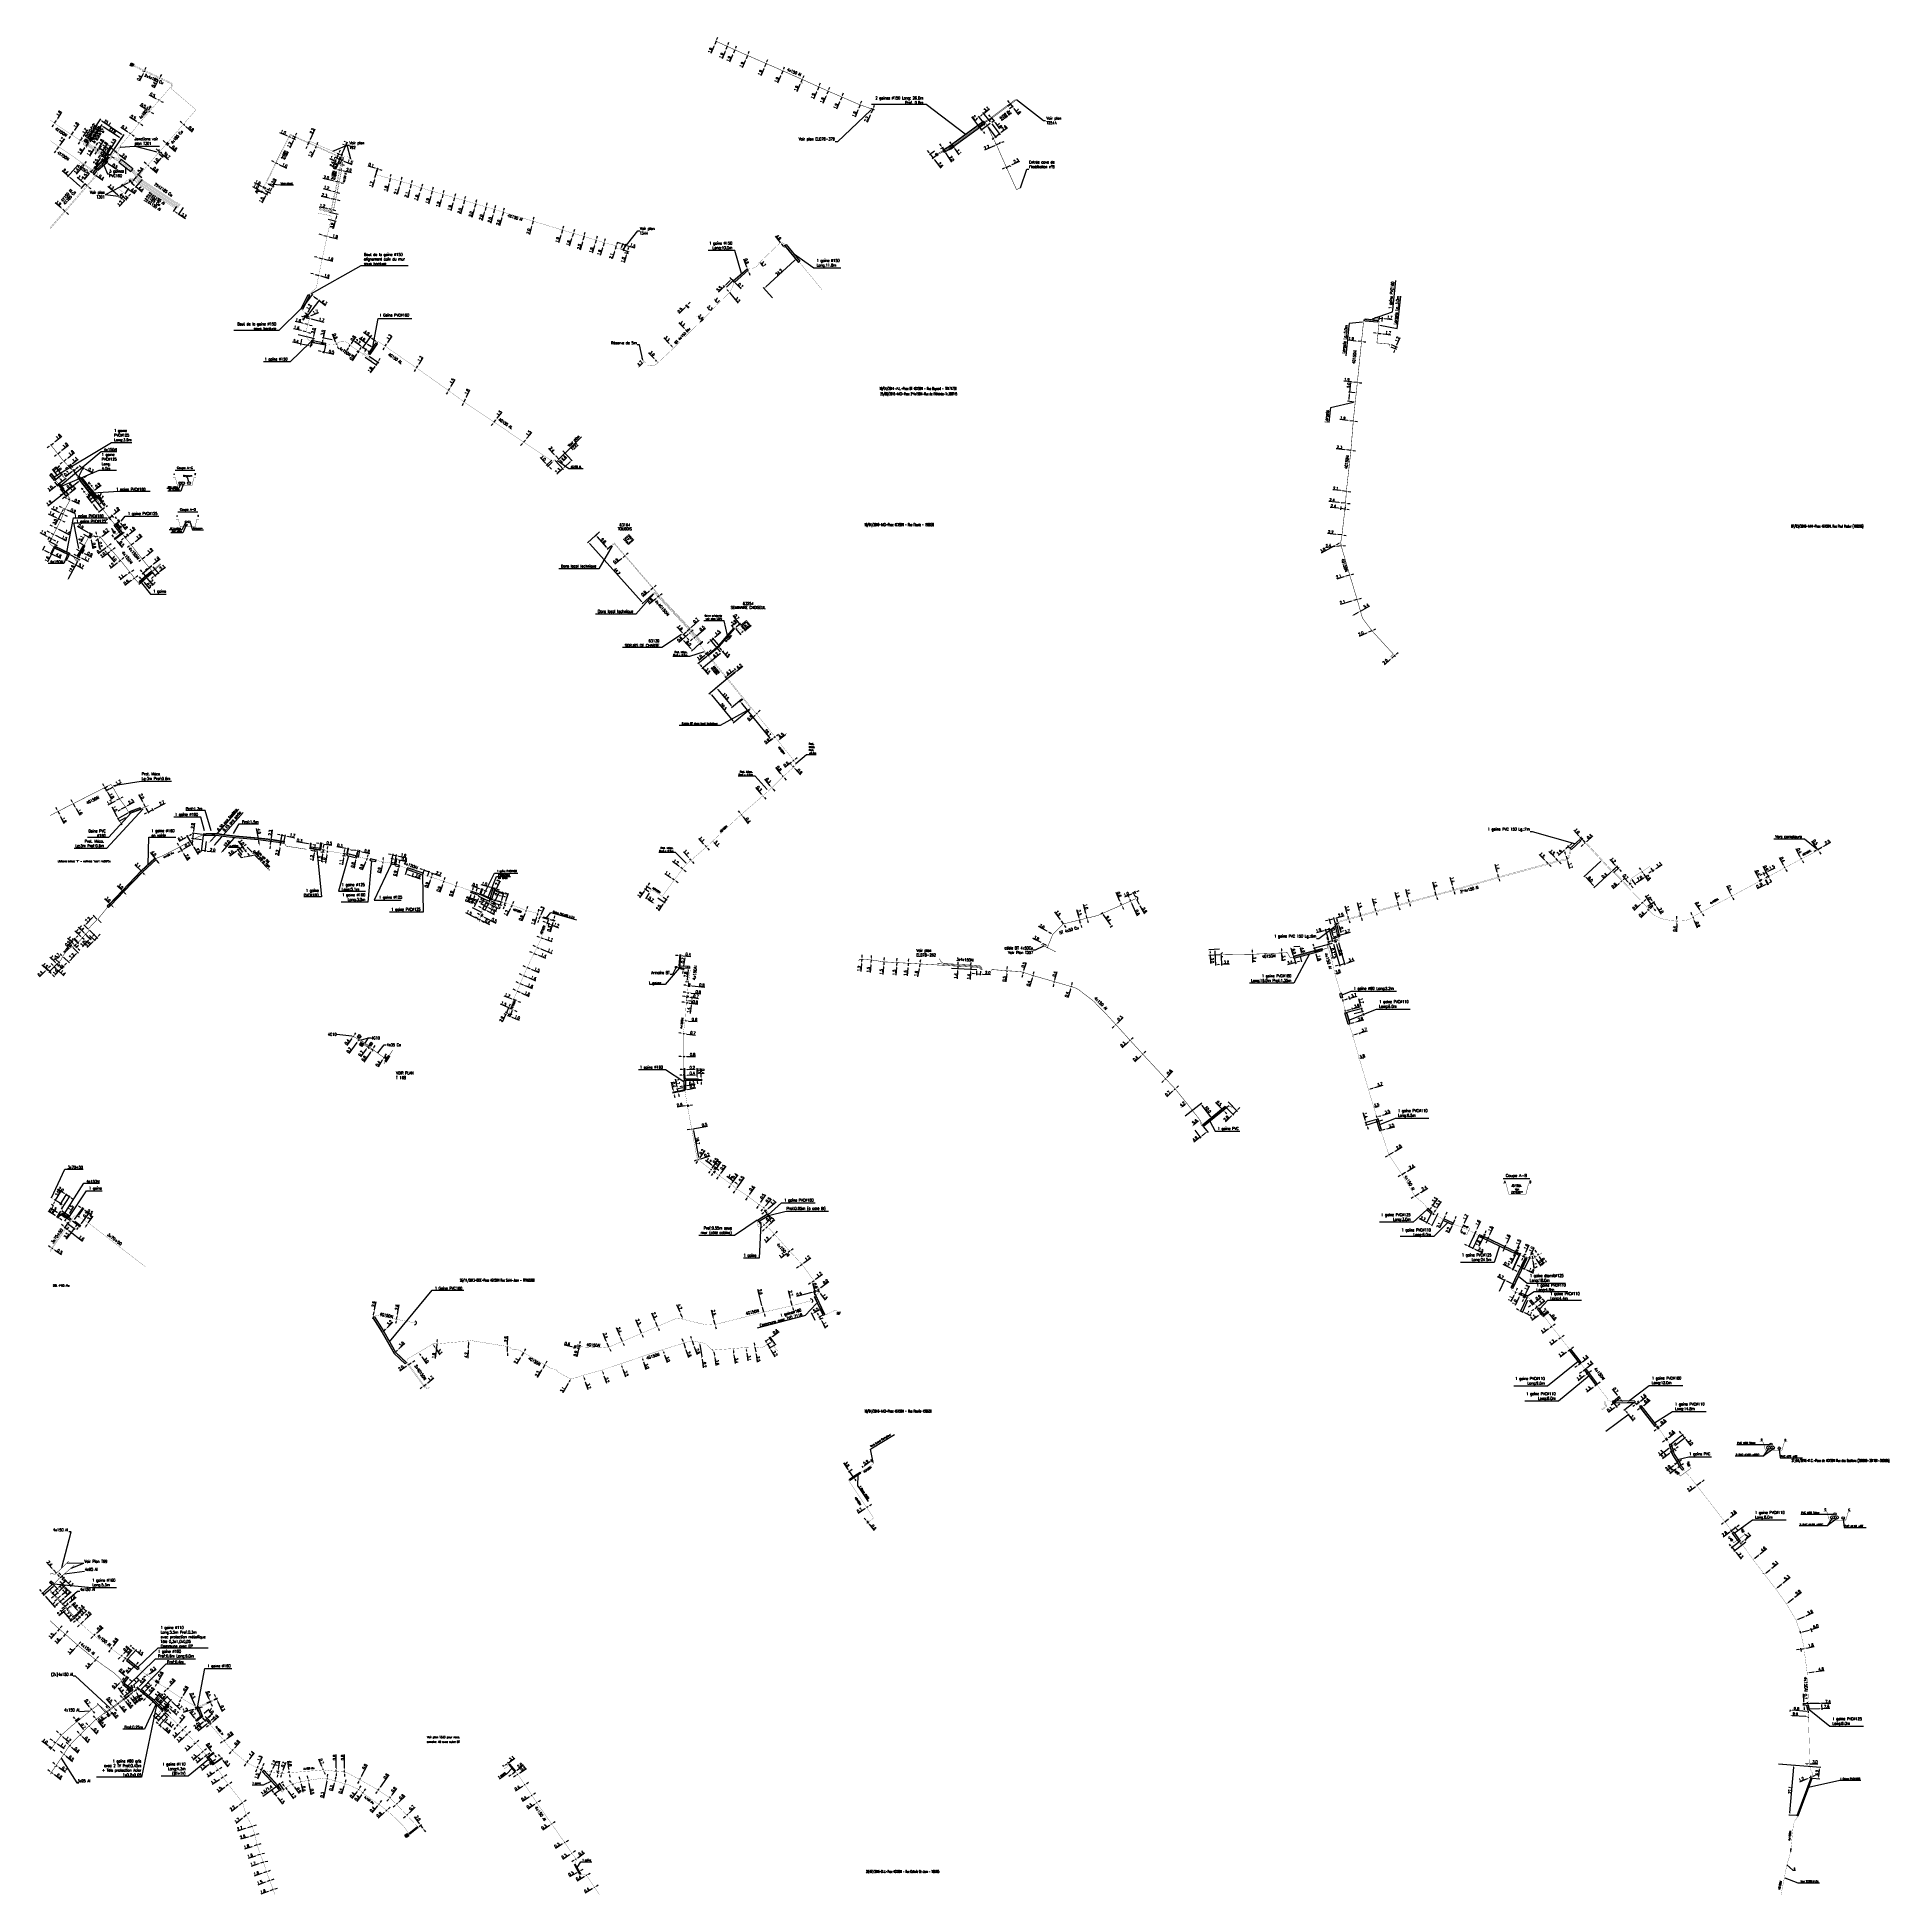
# Model space of a CAD drawing. Header units: millimetres. Extents: x 80993 to 81985, y 144000 to 145002.
import ezdxf
from ezdxf.enums import TextEntityAlignment as Align

# ---------------------------------------------------------------- set-up
doc = ezdxf.new("R2010")
doc.units = ezdxf.units.MM
doc.header["$PDMODE"] = 34
for name, pattern in [('B_ST_AL', [2000, 1000, 1000]), ('B_ST_CU', [2000, 1000, 1000]), ('CENTER2', [28.575, 19.05, -3.175, 3.175, -3.175])]:
    doc.linetypes.add(name, pattern=pattern)
doc.layers.get('0').update_dxf_attribs({"linetype": 'CONTINUOUS'})
doc.layers.get('Defpoints').update_dxf_attribs({"linetype": 'CONTINUOUS'})
for name, color, linetype in [('B_100', 3, 'CONTINUOUS'), ('B_110', 1, 'CONTINUOUS'), ('B_200', 7, 'CONTINUOUS'), ('B_300', 7, 'CONTINUOUS'), ('B_310', 7, 'CONTINUOUS'), ('B_400', 7, 'CONTINUOUS'), ('B_420', 7, 'CONTINUOUS'), ('B_910', 3, 'CONTINUOUS'), ('B_930', 7, 'CONTINUOUS'), ('M_200', 7, 'CONTINUOUS')]:
    doc.layers.add(name, color=color, linetype=linetype)
doc.styles.add('M_ROMANS', font='ROMANS.shx', dxfattribs={"width": 0.75})
doc.styles.get("Standard").update_dxf_attribs({"font": 'romans.shx', "width": 0.85})
doc.dimstyles.new('ISO-25', dxfattribs={"dimtxt": 1.5, "dimasz": 1.2, "dimexe": 0.625, "dimexo": 0.625, "dimgap": 0.25, "dimtad": 1, "dimdec": 1, "dimzin": 1, "dimdsep": 46, "dimtxsty": 'Standard', "dimcen": -0.5, "dimadec": 0, "dimazin": 0, "dimtfac": 1, "dimtdec": 1, "dimtmove": 0, "dimatfit": 3, "dimfxl": 0, "dimtolj": 1, "dimarcsym": 0})
doc.dimstyles.get("Standard").update_dxf_attribs({"dimtxt": 1.5, "dimasz": 1.2, "dimexe": 0.625, "dimexo": 0.625, "dimgap": 0.25, "dimtad": 1, "dimdec": 1, "dimzin": 0, "dimdsep": 46, "dimtxsty": 'Standard', "dimcen": -0.5, "dimadec": 0, "dimazin": 0, "dimtfac": 1, "dimtdec": 1, "dimtmove": 0, "dimatfit": 3, "dimfxl": 0, "dimtolj": 1, "dimtzin": 0, "dimarcsym": 0})

# ---------------------------------------------------------------- blocks, each defined once
blk = doc.blocks.new('*D8')
at = {"layer": 'B_100', "color": 0, "linetype": 'Continuous', "lineweight": -2, "transparency": 16777216}
for p, q in [((81360.3, 144673.1), (81361, 144673.7)), ((81361.3, 144672.4), (81362, 144671.5)), ((81362.5, 144670.4), (81363.2, 144671)), ((81362.7, 144670.6), (81365.6, 144667.3))]:
    blk.add_line(p, q, dxfattribs=at)
at = {"layer": 'B_100', "color": 0, "linetype": 'Continuous', "transparency": 16777216}
for points in [[(81361.4, 144672.5), (81361.1, 144672.2), (81360.5, 144673.3)], [(81362.1, 144671.7), (81361.8, 144671.4), (81362.7, 144670.6)]]:
    blk.add_solid(points, dxfattribs=at)
at = {"layer": 'Defpoints', "color": 0, "linetype": 'Continuous', "transparency": 16777216}
for p in [(81359.8, 144672.7), (81360.5, 144673.3), (81362, 144670)]:
    blk.add_point(p, dxfattribs=at)
at = {"layer": 'B_100', "color": 0, "linetype": 'Continuous', "transparency": 16777216, "insert": (81365.3, 144669.1), "char_height": 1.5, "attachment_point": 5, "rotation": 310.1109}
blk.add_mtext('\\A1;3.5', dxfattribs=at)
blk = doc.blocks.new('*D9')
at = {"layer": 'B_100', "color": 0, "linetype": 'Continuous', "lineweight": -2, "transparency": 16777216}
for p, q in [((81354.3, 144668.9), (81353.6, 144669.7)), ((81354.8, 144669.9), (81354, 144669.3)), ((81355.1, 144669.5), (81354.4, 144670.4)), ((81355.7, 144670.7), (81356.6, 144671.5)), ((81353.1, 144668.5), (81349.9, 144665.8))]:
    blk.add_line(p, q, dxfattribs=at)
at = {"layer": 'B_100', "color": 0, "linetype": 'Continuous', "transparency": 16777216}
for points in [[(81355.5, 144670.8), (81355.8, 144670.5), (81354.8, 144669.9)], [(81352.9, 144668.6), (81353.2, 144668.3), (81354, 144669.3)]]:
    blk.add_solid(points, dxfattribs=at)
at = {"layer": 'Defpoints', "color": 0, "linetype": 'Continuous', "transparency": 16777216}
for p in [(81354.8, 144669.9), (81354.7, 144668.4), (81355.5, 144669.1)]:
    blk.add_point(p, dxfattribs=at)
at = {"layer": 'B_100', "color": 0, "linetype": 'Continuous', "transparency": 16777216, "insert": (81350.4, 144667.5), "char_height": 1.5, "attachment_point": 5, "rotation": 40.1109}
blk.add_mtext('\\A1;1.0', dxfattribs=at)
blk = doc.blocks.new('*D10')
at = {"layer": 'B_100', "color": 0, "linetype": 'Continuous', "lineweight": -2, "transparency": 16777216}
for p, q in [((81368.6, 144660.2), (81365.3, 144657.5)), ((81369.9, 144660.5), (81369.2, 144661.5)), ((81364.8, 144656.3), (81364, 144657.2))]:
    blk.add_line(p, q, dxfattribs=at)
at = {"layer": 'B_100', "color": 0, "linetype": 'Continuous', "transparency": 16777216}
for points in [[(81368.5, 144660.4), (81368.8, 144660.1), (81369.6, 144661)], [(81365.2, 144657.6), (81365.5, 144657.3), (81364.4, 144656.7)]]:
    blk.add_solid(points, dxfattribs=at)
at = {"layer": 'Defpoints', "color": 0, "linetype": 'Continuous', "transparency": 16777216}
for p in [(81370.3, 144660.1), (81364.4, 144656.7), (81365.2, 144655.8)]:
    blk.add_point(p, dxfattribs=at)
at = {"layer": 'B_100', "color": 0, "linetype": 'Continuous', "transparency": 16777216, "insert": (81366.2, 144659.5), "char_height": 1.5, "attachment_point": 5, "rotation": 39.6691}
blk.add_mtext('\\A1;6.7', dxfattribs=at)
blk = doc.blocks.new('*D11')
at = {"layer": 'B_100', "color": 0, "linetype": 'Continuous', "lineweight": -2, "transparency": 16777216}
for p, q in [((81369.8, 144683.1), (81372.6, 144679.7)), ((81372.8, 144684.4), (81375.1, 144681.7)), ((81373.1, 144681), (81373.7, 144681.4)), ((81374.7, 144682.2), (81378.1, 144684.9))]:
    blk.add_line(p, q, dxfattribs=at)
at = {"layer": 'B_100', "color": 0, "linetype": 'Continuous', "transparency": 16777216}
for points in [[(81373, 144681.1), (81373.3, 144680.8), (81372.2, 144680.2)], [(81373.6, 144681.6), (81373.8, 144681.3), (81374.7, 144682.2)]]:
    blk.add_solid(points, dxfattribs=at)
at = {"layer": 'Defpoints', "color": 0, "linetype": 'Continuous', "transparency": 16777216}
for p in [(81369.5, 144683.6), (81372.5, 144684.9), (81374.7, 144682.2)]:
    blk.add_point(p, dxfattribs=at)
at = {"layer": 'B_100', "color": 0, "linetype": 'Continuous', "transparency": 16777216, "insert": (81376.2, 144684.7), "char_height": 1.5, "attachment_point": 5, "rotation": 38.5474}
blk.add_mtext('\\A1;3.2', dxfattribs=at)
blk = doc.blocks.new('*D12')
at = {"layer": 'B_100', "color": 0, "linetype": 'Continuous', "lineweight": -2, "transparency": 16777216}
for p, q in [((81371.2, 144686.5), (81368.5, 144690)), ((81370, 144684), (81372.4, 144686)), ((81372.5, 144684.9), (81371.9, 144685.6)), ((81373.2, 144684), (81373.9, 144683.1))]:
    blk.add_line(p, q, dxfattribs=at)
at = {"layer": 'B_100', "color": 0, "linetype": 'Continuous', "transparency": 16777216}
for points in [[(81371.4, 144686.7), (81371, 144686.4), (81371.9, 144685.6)], [(81373.4, 144684.1), (81373, 144683.9), (81372.5, 144684.9)]]:
    blk.add_solid(points, dxfattribs=at)
at = {"layer": 'Defpoints', "color": 0, "linetype": 'Continuous', "transparency": 16777216}
for p in [(81369.5, 144683.6), (81371.9, 144685.6), (81372.5, 144684.9)]:
    blk.add_point(p, dxfattribs=at)
at = {"layer": 'B_100', "color": 0, "linetype": 'Continuous', "transparency": 16777216, "insert": (81370.3, 144689.3), "char_height": 1.5, "attachment_point": 5, "rotation": 308.3092}
blk.add_mtext('\\A1;0.7', dxfattribs=at)
blk = doc.blocks.new('*D13')
at = {"layer": 'B_100', "color": 0, "linetype": 'Continuous', "lineweight": -2, "transparency": 16777216}
for p, q in [((81358.6, 144678.3), (81361.8, 144681)), ((81355.6, 144675.8), (81354.7, 144675)), ((81361.6, 144670.5), (81356.1, 144677.1)), ((81356.5, 144676.6), (81357.7, 144677.5)), ((81360.5, 144674.2), (81357.3, 144678))]:
    blk.add_line(p, q, dxfattribs=at)
at = {"layer": 'B_100', "color": 0, "linetype": 'Continuous', "transparency": 16777216}
for points in [[(81355.5, 144676), (81355.7, 144675.7), (81356.5, 144676.6)], [(81358.5, 144678.5), (81358.7, 144678.2), (81357.7, 144677.5)]]:
    blk.add_solid(points, dxfattribs=at)
at = {"layer": 'Defpoints', "color": 0, "linetype": 'Continuous', "transparency": 16777216}
for p in [(81357.7, 144677.5), (81360.9, 144673.7), (81362, 144670)]:
    blk.add_point(p, dxfattribs=at)
at = {"layer": 'B_100', "color": 0, "linetype": 'Continuous', "transparency": 16777216, "insert": (81360, 144680.8), "char_height": 1.5, "attachment_point": 5, "rotation": 40.1109}
blk.add_mtext('\\A1;1.5', dxfattribs=at)
blk = doc.blocks.new('*D14')
at = {"layer": 'B_100', "color": 0, "linetype": 'Continuous', "lineweight": -2, "transparency": 16777216}
for p, q in [((81361.6, 144669.6), (81351.6, 144661.3)), ((81354.2, 144668), (81349.4, 144664)), ((81350.6, 144663.4), (81351.4, 144662.6)), ((81352.1, 144661.7), (81354.9, 144658.3))]:
    blk.add_line(p, q, dxfattribs=at)
at = {"layer": 'B_100', "color": 0, "linetype": 'Continuous', "transparency": 16777216}
for points in [[(81350.8, 144663.6), (81350.5, 144663.3), (81349.9, 144664.4)], [(81351.5, 144662.7), (81351.2, 144662.5), (81352.1, 144661.7)]]:
    blk.add_solid(points, dxfattribs=at)
at = {"layer": 'Defpoints', "color": 0, "linetype": 'Continuous', "transparency": 16777216}
for p in [(81362, 144670), (81352.1, 144661.7), (81354.7, 144668.4)]:
    blk.add_point(p, dxfattribs=at)
at = {"layer": 'B_100', "color": 0, "linetype": 'Continuous', "transparency": 16777216, "insert": (81354.7, 144660.2), "char_height": 1.5, "attachment_point": 5, "rotation": 310.1109}
blk.add_mtext('\\A1;3.5', dxfattribs=at)
blk = doc.blocks.new('*D15')
at = {"layer": 'B_100', "color": 0, "linetype": 'Continuous', "lineweight": -2, "transparency": 16777216}
for p, q in [((81369.8, 144659.7), (81355.4, 144647.7)), ((81356.7, 144647.2), (81368.2, 144633.2)), ((81377.3, 144639.2), (81368.5, 144631.9))]:
    blk.add_line(p, q, dxfattribs=at)
at = {"layer": 'B_100', "color": 0, "linetype": 'Continuous', "transparency": 16777216}
for points in [[(81356.8, 144647.3), (81356.5, 144647.1), (81355.9, 144648.1)], [(81368.4, 144633.4), (81368.1, 144633.1), (81369, 144632.3)]]:
    blk.add_solid(points, dxfattribs=at)
at = {"layer": 'Defpoints', "color": 0, "linetype": 'Continuous', "transparency": 16777216}
for p in [(81370.3, 144660.1), (81377.8, 144639.6), (81369, 144632.3)]:
    blk.add_point(p, dxfattribs=at)
at = {"layer": 'B_100', "color": 0, "linetype": 'Continuous', "transparency": 16777216, "insert": (81363.2, 144640.9), "char_height": 1.5, "attachment_point": 5, "rotation": 309.6067}
blk.add_mtext('\\A1;20.5', dxfattribs=at)
blk = doc.blocks.new('*D16')
at = {"layer": 'B_100', "color": 0, "linetype": 'Continuous', "lineweight": -2, "transparency": 16777216}
for p, q in [((81369.8, 144659.7), (81358.9, 144650.6)), ((81360.2, 144650.1), (81367.3, 144641.5)), ((81373.2, 144644.9), (81367.6, 144640.2))]:
    blk.add_line(p, q, dxfattribs=at)
at = {"layer": 'B_100', "color": 0, "linetype": 'Continuous', "transparency": 16777216}
for points in [[(81360.3, 144650.2), (81360, 144650), (81359.4, 144651)], [(81367.4, 144641.7), (81367.1, 144641.4), (81368, 144640.6)]]:
    blk.add_solid(points, dxfattribs=at)
at = {"layer": 'Defpoints', "color": 0, "linetype": 'Continuous', "transparency": 16777216}
for p in [(81370.3, 144660.1), (81368, 144640.6), (81373.7, 144645.3)]:
    blk.add_point(p, dxfattribs=at)
at = {"layer": 'B_100', "color": 0, "linetype": 'Continuous', "transparency": 16777216, "insert": (81364.5, 144646.5), "char_height": 1.5, "attachment_point": 5, "rotation": 309.6067}
blk.add_mtext('\\A1;13.5', dxfattribs=at)
blk = doc.blocks.new('B_300_03')
at = {"color": 0, "linetype": 'Continuous'}
blk.add_solid([(-1, 0.75), (-1, 0), (1, 0.75), (1, 0)], dxfattribs=at)
at = {"color": 0, "linetype": 'Continuous', "style": 'M_ROMANS', "width": 0.75, "flags": 3}
for tag, p in [('DEF_COUP', (0, -6.75)), ('DEF_TYPE', (0, -9.25)), ('DEF_LEG', (0, -4.25))]:
    blk.add_attdef(tag, text='', height=1.2, dxfattribs=at).set_placement(p, align=Align.MIDDLE)
blk = doc.blocks.new('*D17')
at = {"layer": 'B_100', "color": 0, "linetype": 'Continuous', "lineweight": -2, "transparency": 16777216}
for p, q in [((81359.7, 145000.9), (81360.2, 145002)), ((81358, 144997), (81356.4, 144993.2)), ((81359.2, 144999.8), (81358.5, 144998.1))]:
    blk.add_line(p, q, dxfattribs=at)
at = {"layer": 'B_100', "color": 0, "linetype": 'Continuous', "transparency": 16777216}
for points in [[(81359.5, 145001), (81359.9, 145000.8), (81359.2, 144999.8)], [(81357.8, 144997), (81358.2, 144996.9), (81358.5, 144998.1)]]:
    blk.add_solid(points, dxfattribs=at)
at = {"layer": 'Defpoints', "color": 0, "linetype": 'Continuous', "transparency": 16777216}
for p in [(81358.5, 144998.1), (81358.5, 144998.1), (81359.2, 144999.8)]:
    blk.add_point(p, dxfattribs=at)
at = {"layer": 'B_100', "color": 0, "linetype": 'Continuous', "transparency": 16777216, "insert": (81356.1, 144994.9), "char_height": 1.5, "attachment_point": 5, "rotation": 67.1489}
blk.add_mtext('\\A1;1.9', dxfattribs=at)
blk = doc.blocks.new('*D18')
at = {"layer": 'B_100', "color": 0, "linetype": 'Continuous', "lineweight": -2, "transparency": 16777216}
for p, q in [((81364.1, 144994.2), (81362.5, 144990.4)), ((81365.3, 144997.1), (81364.5, 144995.3)), ((81365.7, 144998.2), (81366.2, 144999.3))]:
    blk.add_line(p, q, dxfattribs=at)
at = {"layer": 'B_100', "color": 0, "linetype": 'Continuous', "transparency": 16777216}
for points in [[(81363.9, 144994.3), (81364.2, 144994.1), (81364.5, 144995.3)], [(81365.5, 144998.3), (81365.9, 144998.1), (81365.3, 144997.1)]]:
    blk.add_solid(points, dxfattribs=at)
at = {"layer": 'Defpoints', "color": 0, "linetype": 'Continuous', "transparency": 16777216}
for p in [(81364.5, 144995.3), (81364.5, 144995.3), (81365.3, 144997.1)]:
    blk.add_point(p, dxfattribs=at)
at = {"layer": 'B_100', "color": 0, "linetype": 'Continuous', "transparency": 16777216, "insert": (81362.1, 144992.1), "char_height": 1.5, "attachment_point": 5, "rotation": 67.215}
blk.add_mtext('\\A1;1.9', dxfattribs=at)
blk = doc.blocks.new('*D19')
at = {"layer": 'B_100', "color": 0, "linetype": 'Continuous', "lineweight": -2, "transparency": 16777216}
for p, q in [((81368.1, 144992.3), (81366.4, 144988.6)), ((81369.4, 144995.2), (81368.6, 144993.4)), ((81369.9, 144996.3), (81370.3, 144997.4))]:
    blk.add_line(p, q, dxfattribs=at)
at = {"layer": 'B_100', "color": 0, "linetype": 'Continuous', "transparency": 16777216}
for points in [[(81367.9, 144992.4), (81368.3, 144992.3), (81368.6, 144993.4)], [(81369.7, 144996.3), (81370, 144996.2), (81369.4, 144995.2)]]:
    blk.add_solid(points, dxfattribs=at)
at = {"layer": 'Defpoints', "color": 0, "linetype": 'Continuous', "transparency": 16777216}
for p in [(81368.6, 144993.4), (81368.6, 144993.4), (81369.4, 144995.2)]:
    blk.add_point(p, dxfattribs=at)
at = {"layer": 'B_100', "color": 0, "linetype": 'Continuous', "transparency": 16777216, "insert": (81366.1, 144990.3), "char_height": 1.5, "attachment_point": 5, "rotation": 65.8516}
blk.add_mtext('\\A1;1.9', dxfattribs=at)
blk = doc.blocks.new('*D20')
at = {"layer": 'B_100', "color": 0, "linetype": 'Continuous', "lineweight": -2, "transparency": 16777216}
for p, q in [((81376.2, 144992.1), (81375.5, 144990.4)), ((81376.7, 144993.3), (81377.1, 144994.4)), ((81375, 144989.3), (81373.4, 144985.5))]:
    blk.add_line(p, q, dxfattribs=at)
at = {"layer": 'B_100', "color": 0, "linetype": 'Continuous', "transparency": 16777216}
for points in [[(81374.8, 144989.4), (81375.2, 144989.2), (81375.5, 144990.4)], [(81376.5, 144993.3), (81376.8, 144993.2), (81376.2, 144992.1)]]:
    blk.add_solid(points, dxfattribs=at)
at = {"layer": 'Defpoints', "color": 0, "linetype": 'Continuous', "transparency": 16777216}
for p in [(81375.5, 144990.4), (81375.5, 144990.4), (81376.2, 144992.1)]:
    blk.add_point(p, dxfattribs=at)
at = {"layer": 'B_100', "color": 0, "linetype": 'Continuous', "transparency": 16777216, "insert": (81373.1, 144987.2), "char_height": 1.5, "attachment_point": 5, "rotation": 67.5172}
blk.add_mtext('\\A1;1.9', dxfattribs=at)
blk = doc.blocks.new('*D21')
at = {"layer": 'B_100', "color": 0, "linetype": 'Continuous', "lineweight": -2, "transparency": 16777216}
for p, q in [((81386.7, 144988.9), (81387.1, 144990)), ((81385, 144985), (81383.3, 144981.2)), ((81386.2, 144987.8), (81385.4, 144986.1))]:
    blk.add_line(p, q, dxfattribs=at)
at = {"layer": 'B_100', "color": 0, "linetype": 'Continuous', "transparency": 16777216}
for points in [[(81384.8, 144985.1), (81385.1, 144984.9), (81385.4, 144986.1)], [(81386.5, 144989), (81386.8, 144988.8), (81386.2, 144987.8)]]:
    blk.add_solid(points, dxfattribs=at)
at = {"layer": 'Defpoints', "color": 0, "linetype": 'Continuous', "transparency": 16777216}
for p in [(81385.4, 144986.1), (81385.4, 144986.1), (81386.2, 144987.8)]:
    blk.add_point(p, dxfattribs=at)
at = {"layer": 'B_100', "color": 0, "linetype": 'Continuous', "transparency": 16777216, "insert": (81383, 144982.9), "char_height": 1.5, "attachment_point": 5, "rotation": 66.7093}
blk.add_mtext('\\A1;1.9', dxfattribs=at)
blk = doc.blocks.new('*D22')
at = {"layer": 'B_100', "color": 0, "linetype": 'Continuous', "lineweight": -2, "transparency": 16777216}
for p, q in [((81394, 144981), (81392.3, 144977.2)), ((81395.3, 144983.9), (81394.5, 144982.1)), ((81395.7, 144985), (81396.2, 144986.1))]:
    blk.add_line(p, q, dxfattribs=at)
at = {"layer": 'B_100', "color": 0, "linetype": 'Continuous', "transparency": 16777216}
for points in [[(81393.8, 144981.1), (81394.2, 144980.9), (81394.5, 144982.1)], [(81395.6, 144985), (81395.9, 144984.9), (81395.3, 144983.9)]]:
    blk.add_solid(points, dxfattribs=at)
at = {"layer": 'Defpoints', "color": 0, "linetype": 'Continuous', "transparency": 16777216}
for p in [(81394.5, 144982.1), (81394.5, 144982.1), (81395.3, 144983.9)]:
    blk.add_point(p, dxfattribs=at)
at = {"layer": 'B_100', "color": 0, "linetype": 'Continuous', "transparency": 16777216, "insert": (81392, 144979), "char_height": 1.5, "attachment_point": 5, "rotation": 66.1028}
blk.add_mtext('\\A1;1.9', dxfattribs=at)
blk = doc.blocks.new('*D23')
at = {"layer": 'B_100', "color": 0, "linetype": 'Continuous', "lineweight": -2, "transparency": 16777216}
for p, q in [((81406.2, 144980.3), (81406.7, 144981.4)), ((81404.5, 144976.4), (81402.8, 144972.6)), ((81405.7, 144979.2), (81404.9, 144977.5)), ((81405.5, 144977.3), (81405.5, 144977.2)), ((81406.2, 144979), (81406.3, 144979))]:
    blk.add_line(p, q, dxfattribs=at)
at = {"layer": 'B_100', "color": 0, "linetype": 'Continuous', "transparency": 16777216}
for points in [[(81406, 144980.4), (81406.4, 144980.2), (81405.7, 144979.2)], [(81404.3, 144976.5), (81404.6, 144976.3), (81404.9, 144977.5)]]:
    blk.add_solid(points, dxfattribs=at)
at = {"layer": 'Defpoints', "color": 0, "linetype": 'Continuous', "transparency": 16777216}
for p in [(81404.9, 144977.5), (81404.9, 144977.5), (81405.7, 144979.2)]:
    blk.add_point(p, dxfattribs=at)
at = {"layer": 'B_100', "color": 0, "linetype": 'Continuous', "transparency": 16777216, "insert": (81402.5, 144974.4), "char_height": 1.5, "attachment_point": 5, "rotation": 66.1265}
blk.add_mtext('\\A1;1.9', dxfattribs=at)
blk = doc.blocks.new('*D24')
at = {"layer": 'B_100', "color": 0, "linetype": 'Continuous', "lineweight": -2, "transparency": 16777216}
for p, q in [((81413.4, 144972.3), (81411.8, 144968.5)), ((81414.6, 144975.2), (81413.9, 144973.5)), ((81415.1, 144976.3), (81415.5, 144977.4))]:
    blk.add_line(p, q, dxfattribs=at)
at = {"layer": 'B_100', "color": 0, "linetype": 'Continuous', "transparency": 16777216}
for points in [[(81413.2, 144972.4), (81413.6, 144972.3), (81413.9, 144973.5)], [(81414.9, 144976.4), (81415.3, 144976.2), (81414.6, 144975.2)]]:
    blk.add_solid(points, dxfattribs=at)
at = {"layer": 'Defpoints', "color": 0, "linetype": 'Continuous', "transparency": 16777216}
for p in [(81413.9, 144973.5), (81413.9, 144973.5), (81414.6, 144975.2)]:
    blk.add_point(p, dxfattribs=at)
at = {"layer": 'B_100', "color": 0, "linetype": 'Continuous', "transparency": 16777216, "insert": (81411.5, 144970.3), "char_height": 1.5, "attachment_point": 5, "rotation": 67.1673}
blk.add_mtext('\\A1;1.9', dxfattribs=at)
blk = doc.blocks.new('*D25')
at = {"layer": 'B_100', "color": 0, "linetype": 'Continuous', "lineweight": -2, "transparency": 16777216}
for p, q in [((81418.5, 144970.1), (81416.9, 144966.3)), ((81419.7, 144972.9), (81419, 144971.2)), ((81420.1, 144974), (81420.6, 144975.1))]:
    blk.add_line(p, q, dxfattribs=at)
at = {"layer": 'B_100', "color": 0, "linetype": 'Continuous', "transparency": 16777216}
for points in [[(81418.3, 144970.1), (81418.7, 144970), (81419, 144971.2)], [(81420, 144974.1), (81420.3, 144974), (81419.7, 144972.9)]]:
    blk.add_solid(points, dxfattribs=at)
at = {"layer": 'Defpoints', "color": 0, "linetype": 'Continuous', "transparency": 16777216}
for p in [(81419, 144971.2), (81419, 144971.2), (81419.7, 144972.9)]:
    blk.add_point(p, dxfattribs=at)
at = {"layer": 'B_100', "color": 0, "linetype": 'Continuous', "transparency": 16777216, "insert": (81416.5, 144968), "char_height": 1.5, "attachment_point": 5, "rotation": 67.4297}
blk.add_mtext('\\A1;1.9', dxfattribs=at)
blk = doc.blocks.new('*D26')
at = {"layer": 'B_100', "color": 0, "linetype": 'Continuous', "lineweight": -2, "transparency": 16777216}
for p, q in [((81427.5, 144970.8), (81428, 144971.9)), ((81425.8, 144966.9), (81424.2, 144963.1)), ((81427, 144969.7), (81426.3, 144968))]:
    blk.add_line(p, q, dxfattribs=at)
at = {"layer": 'B_100', "color": 0, "linetype": 'Continuous', "transparency": 16777216}
for points in [[(81427.3, 144970.9), (81427.7, 144970.7), (81427, 144969.7)], [(81425.6, 144967), (81426, 144966.8), (81426.3, 144968)]]:
    blk.add_solid(points, dxfattribs=at)
at = {"layer": 'Defpoints', "color": 0, "linetype": 'Continuous', "transparency": 16777216}
for p in [(81426.3, 144968), (81426.3, 144968), (81427, 144969.7)]:
    blk.add_point(p, dxfattribs=at)
at = {"layer": 'B_100', "color": 0, "linetype": 'Continuous', "transparency": 16777216, "insert": (81423.8, 144964.8), "char_height": 1.5, "attachment_point": 5, "rotation": 66.7751}
blk.add_mtext('\\A1;1.9', dxfattribs=at)
blk = doc.blocks.new('*D27')
at = {"layer": 'B_100', "color": 0, "linetype": 'Continuous', "lineweight": -2, "transparency": 16777216}
for p, q in [((81435.7, 144962.6), (81434.2, 144958.8)), ((81435.6, 144964), (81435.6, 144964)), ((81436.9, 144965.5), (81436.2, 144963.7)), ((81436.3, 144965.7), (81436.3, 144965.7)), ((81437.3, 144966.6), (81437.8, 144967.7))]:
    blk.add_line(p, q, dxfattribs=at)
at = {"layer": 'B_100', "color": 0, "linetype": 'Continuous', "transparency": 16777216}
for points in [[(81435.5, 144962.7), (81435.9, 144962.6), (81436.2, 144963.7)], [(81437.1, 144966.7), (81437.5, 144966.5), (81436.9, 144965.5)]]:
    blk.add_solid(points, dxfattribs=at)
at = {"layer": 'Defpoints', "color": 0, "linetype": 'Continuous', "transparency": 16777216}
for p in [(81436.2, 144963.7), (81436.2, 144963.7), (81436.9, 144965.5)]:
    blk.add_point(p, dxfattribs=at)
at = {"layer": 'B_100', "color": 0, "linetype": 'Continuous', "transparency": 16777216, "insert": (81433.8, 144960.5), "char_height": 1.5, "attachment_point": 5, "rotation": 68.068}
blk.add_mtext('\\A1;1.9', dxfattribs=at)
blk = doc.blocks.new('*D28')
at = {"layer": 'B_300', "color": 0, "linetype": 'Continuous', "lineweight": -2, "transparency": 16777216}
for p, q in [((81442.4, 144960), (81440.7, 144956)), ((81442.3, 144961.3), (81442.3, 144961.3)), ((81443.8, 144963.1), (81442.9, 144961.1)), ((81443.2, 144963.3), (81443.2, 144963.3)), ((81444.3, 144964.2), (81444.7, 144965.3))]:
    blk.add_line(p, q, dxfattribs=at)
at = {"layer": 'B_300', "color": 0, "linetype": 'Continuous', "transparency": 16777216}
for points in [[(81442.3, 144960), (81442.6, 144959.9), (81442.9, 144961.1)], [(81444.1, 144964.3), (81444.4, 144964.1), (81443.8, 144963.1)]]:
    blk.add_solid(points, dxfattribs=at)
at = {"layer": 'Defpoints', "color": 0, "linetype": 'Continuous', "transparency": 16777216}
for p in [(81442.9, 144961.1), (81442.9, 144961.1), (81443.8, 144963.1)]:
    blk.add_point(p, dxfattribs=at)
at = {"layer": 'B_300', "color": 0, "linetype": 'Continuous', "transparency": 16777216, "insert": (81440.4, 144957.8), "char_height": 1.5, "attachment_point": 5, "rotation": 66.771}
blk.add_mtext('\\A1;2.2', dxfattribs=at)
blk = doc.blocks.new('*D29')
at = {"layer": 'B_100', "color": 0, "linetype": 'Continuous', "lineweight": -2, "transparency": 16777216}
for p, q in [((81083.2, 144097.9), (81085.7, 144100.1)), ((81086.4, 144098.3), (81086, 144098.7)), ((81085.1, 144095.6), (81087.6, 144097.8))]:
    blk.add_line(p, q, dxfattribs=at)
at = {"layer": 'B_100', "color": 0, "linetype": 'Continuous', "transparency": 16777216}
for points in [[(81086.1, 144098.9), (81085.8, 144098.6), (81085.2, 144099.7)], [(81086.5, 144098.4), (81086.2, 144098.2), (81087.1, 144097.4)]]:
    blk.add_solid(points, dxfattribs=at)
at = {"layer": 'Defpoints', "color": 0, "linetype": 'Continuous', "transparency": 16777216}
for p in [(81085.2, 144099.7), (81082.7, 144097.5), (81084.6, 144095.2)]:
    blk.add_point(p, dxfattribs=at)
at = {"layer": 'B_100', "color": 0, "linetype": 'Continuous', "transparency": 16777216, "insert": (81086.9, 144099.2), "char_height": 1.5, "attachment_point": 5, "rotation": 310.3057}
blk.add_mtext('\\A1;3.0', dxfattribs=at)
blk = doc.blocks.new('*D30')
at = {"layer": 'B_100', "color": 0, "linetype": 'Continuous', "lineweight": -2, "transparency": 16777216}
for p, q in [((81084.5, 144092.1), (81079.8, 144088.2)), ((81084.3, 144094.2), (81085.8, 144092.4)), ((81085, 144094.7), (81086.5, 144093)), ((81086.1, 144093.5), (81085.4, 144092.9)), ((81087, 144094.3), (81087.9, 144095))]:
    blk.add_line(p, q, dxfattribs=at)
at = {"layer": 'B_100', "color": 0, "linetype": 'Continuous', "transparency": 16777216}
for points in [[(81084.3, 144092.3), (81084.6, 144092), (81085.4, 144092.9)], [(81086.9, 144094.4), (81087.1, 144094.1), (81086.1, 144093.5)]]:
    blk.add_solid(points, dxfattribs=at)
at = {"layer": 'Defpoints', "color": 0, "linetype": 'Continuous', "transparency": 16777216}
for p in [(81083.9, 144094.6), (81084.6, 144095.2), (81085.4, 144092.9)]:
    blk.add_point(p, dxfattribs=at)
at = {"layer": 'B_100', "color": 0, "linetype": 'Continuous', "transparency": 16777216, "insert": (81080.4, 144090), "char_height": 1.5, "attachment_point": 5, "rotation": 40.1801}
blk.add_mtext('\\A1;0.9', dxfattribs=at)
blk = doc.blocks.new('*D31')
at = {"layer": 'B_400', "color": 0, "linetype": 'Continuous', "lineweight": -2, "transparency": 16777216}
for p, q in [((81042, 144127.2), (81046.6, 144132.3)), ((81043.3, 144133.9), (81044, 144134.6)), ((81044.5, 144133.4), (81045.3, 144132.6)), ((81046.2, 144131.8), (81049.4, 144128.9))]:
    blk.add_line(p, q, dxfattribs=at)
at = {"layer": 'B_400', "color": 0, "linetype": 'Continuous', "transparency": 16777216}
for points in [[(81044.6, 144133.5), (81044.3, 144133.2), (81043.6, 144134.2)], [(81045.4, 144132.8), (81045.2, 144132.5), (81046.2, 144131.8)]]:
    blk.add_solid(points, dxfattribs=at)
at = {"layer": 'Defpoints', "color": 0, "linetype": 'Continuous', "transparency": 16777216}
for p in [(81042.9, 144133.4), (81046.2, 144131.8), (81041.5, 144126.7)]:
    blk.add_point(p, dxfattribs=at)
at = {"layer": 'B_400', "color": 0, "linetype": 'Continuous', "transparency": 16777216, "insert": (81048.9, 144130.7), "char_height": 1.5, "attachment_point": 5, "rotation": 317.7124}
blk.add_mtext('\\A1;3.5', dxfattribs=at)
blk = doc.blocks.new('*D32')
at = {"layer": 'B_100', "color": 0, "linetype": 'Continuous', "lineweight": -2, "transparency": 16777216}
for p, q in [((81062.8, 144103.6), (81058.9, 144107.3)), ((81061.1, 144100), (81064.1, 144103.2)), ((81063.5, 144101.7), (81064.5, 144102.8)), ((81064.1, 144102.4), (81063.7, 144102.8)), ((81065, 144101.5), (81065.9, 144100.7))]:
    blk.add_line(p, q, dxfattribs=at)
at = {"layer": 'B_100', "color": 0, "linetype": 'Continuous', "transparency": 16777216}
for points in [[(81063, 144103.7), (81062.7, 144103.4), (81063.7, 144102.8)], [(81065.1, 144101.7), (81064.9, 144101.4), (81064.1, 144102.4)]]:
    blk.add_solid(points, dxfattribs=at)
at = {"layer": 'Defpoints', "color": 0, "linetype": 'Continuous', "transparency": 16777216}
for p in [(81060.7, 144099.5), (81063.1, 144101.3), (81063.7, 144102.8)]:
    blk.add_point(p, dxfattribs=at)
at = {"layer": 'B_100', "color": 0, "linetype": 'Continuous', "transparency": 16777216, "insert": (81060.7, 144107), "char_height": 1.5, "attachment_point": 5, "rotation": 316.6711}
blk.add_mtext('\\A1;0.6', dxfattribs=at)
blk = doc.blocks.new('*D33')
at = {"layer": 'B_100', "color": 0, "linetype": 'Continuous', "lineweight": -2, "transparency": 16777216}
for p, q in [((81061.5, 144099.5), (81063.8, 144102)), ((81062.5, 144102.4), (81061.6, 144103.2)), ((81063.4, 144100.6), (81064.3, 144101.5)), ((81063.4, 144101.5), (81063.8, 144101.1)), ((81064.7, 144100.3), (81068.3, 144096.8))]:
    blk.add_line(p, q, dxfattribs=at)
at = {"layer": 'B_100', "color": 0, "linetype": 'Continuous', "transparency": 16777216}
for points in [[(81062.6, 144102.5), (81062.3, 144102.2), (81063.4, 144101.5)], [(81064.9, 144100.4), (81064.6, 144100.1), (81063.8, 144101.1)]]:
    blk.add_solid(points, dxfattribs=at)
at = {"layer": 'Defpoints', "color": 0, "linetype": 'Continuous', "transparency": 16777216}
for p in [(81061, 144099.1), (81063, 144100.1), (81063.4, 144101.5)]:
    blk.add_point(p, dxfattribs=at)
at = {"layer": 'B_100', "color": 0, "linetype": 'Continuous', "transparency": 16777216, "insert": (81067.9, 144098.7), "char_height": 1.5, "attachment_point": 5, "rotation": 316.6711}
blk.add_mtext('\\A1;0.7', dxfattribs=at)
blk = doc.blocks.new('*D34')
at = {"layer": 'B_100', "color": 0, "linetype": 'Continuous', "lineweight": -2, "transparency": 16777216}
for p, q in [((81061.9, 144100.8), (81057.1, 144105.3)), ((81062, 144099.1), (81063.2, 144100.4)), ((81062.6, 144098.6), (81063.8, 144099.9)), ((81063.3, 144099.4), (81062.8, 144100)), ((81064.2, 144098.6), (81065.1, 144097.8))]:
    blk.add_line(p, q, dxfattribs=at)
at = {"layer": 'B_100', "color": 0, "linetype": 'Continuous', "transparency": 16777216}
for points in [[(81062.1, 144100.9), (81061.8, 144100.6), (81062.8, 144100)], [(81064.4, 144098.8), (81064.1, 144098.5), (81063.3, 144099.4)]]:
    blk.add_solid(points, dxfattribs=at)
at = {"layer": 'Defpoints', "color": 0, "linetype": 'Continuous', "transparency": 16777216}
for p in [(81061.6, 144098.7), (81062.1, 144098.2), (81062.8, 144100)]:
    blk.add_point(p, dxfattribs=at)
at = {"layer": 'B_100', "color": 0, "linetype": 'Continuous', "transparency": 16777216, "insert": (81058.9, 144105), "char_height": 1.5, "attachment_point": 5, "rotation": 316.6711}
blk.add_mtext('\\A1;0.8', dxfattribs=at)
blk = doc.blocks.new('*D35')
at = {"layer": 'B_100', "color": 0, "linetype": 'Continuous', "lineweight": -2, "transparency": 16777216}
for p, q in [((81061.8, 144097.8), (81059.3, 144094.9)), ((81060.7, 144094.6), (81061.2, 144094.1)), ((81063.3, 144094.8), (81061.7, 144092.9)), ((81062.1, 144093.4), (81065.7, 144090.2))]:
    blk.add_line(p, q, dxfattribs=at)
at = {"layer": 'B_100', "color": 0, "linetype": 'Continuous', "transparency": 16777216}
for points in [[(81060.8, 144094.8), (81060.5, 144094.5), (81059.7, 144095.4)], [(81061.3, 144094.3), (81061.1, 144094), (81062.1, 144093.4)]]:
    blk.add_solid(points, dxfattribs=at)
at = {"layer": 'Defpoints', "color": 0, "linetype": 'Continuous', "transparency": 16777216}
for p in [(81062.2, 144098.2), (81059.7, 144095.4), (81063.7, 144095.2)]:
    blk.add_point(p, dxfattribs=at)
at = {"layer": 'B_100', "color": 0, "linetype": 'Continuous', "transparency": 16777216, "insert": (81065.3, 144091.9), "char_height": 1.5, "attachment_point": 5, "rotation": 319.1595}
blk.add_mtext('\\A1;3.1', dxfattribs=at)
blk = doc.blocks.new('*D36')
at = {"layer": 'B_100', "color": 0, "linetype": 'Continuous', "lineweight": -2, "transparency": 16777216}
for p, q in [((81058.2, 144092.4), (81057.4, 144093.2)), ((81063.4, 144096.2), (81058.7, 144091.1)), ((81059.1, 144091.6), (81059.9, 144090.8)), ((81059.6, 144090.5), (81059.5, 144090.4)), ((81060.8, 144090), (81064.1, 144087))]:
    blk.add_line(p, q, dxfattribs=at)
at = {"layer": 'B_100', "color": 0, "linetype": 'Continuous', "transparency": 16777216}
for points in [[(81058.4, 144092.5), (81058.1, 144092.2), (81059.1, 144091.6)], [(81060.9, 144090.1), (81060.6, 144089.9), (81059.9, 144090.8)]]:
    blk.add_solid(points, dxfattribs=at)
at = {"layer": 'Defpoints', "color": 0, "linetype": 'Continuous', "transparency": 16777216}
for p in [(81059.1, 144091.6), (81060, 144090.9), (81063.9, 144096.7)]:
    blk.add_point(p, dxfattribs=at)
at = {"layer": 'B_100', "color": 0, "linetype": 'Continuous', "transparency": 16777216, "insert": (81063.6, 144088.8), "char_height": 1.5, "attachment_point": 5, "rotation": 317.1054}
blk.add_mtext('\\A1;0.8', dxfattribs=at)
blk = doc.blocks.new('*D37')
at = {"layer": 'B_100', "color": 0, "linetype": 'Continuous', "lineweight": -2, "transparency": 16777216}
for p, q in [((81060.9, 144099.5), (81060.1, 144098.7)), ((81061.7, 144100.4), (81062.6, 144101.3)), ((81059.3, 144097.8), (81056.7, 144095.1))]:
    blk.add_line(p, q, dxfattribs=at)
at = {"layer": 'B_100', "color": 0, "linetype": 'Continuous', "transparency": 16777216}
for points in [[(81059.2, 144098), (81059.5, 144097.7), (81060.1, 144098.7)], [(81061.6, 144100.5), (81061.9, 144100.3), (81060.9, 144099.5)]]:
    blk.add_solid(points, dxfattribs=at)
at = {"layer": 'Defpoints', "color": 0, "linetype": 'Continuous', "transparency": 16777216}
for p in [(81060.1, 144098.7), (81060.1, 144098.7), (81060.9, 144099.5)]:
    blk.add_point(p, dxfattribs=at)
at = {"layer": 'B_100', "color": 0, "linetype": 'Continuous', "transparency": 16777216, "insert": (81056.9, 144096.7), "char_height": 1.5, "attachment_point": 5, "rotation": 46.7525}
blk.add_mtext('\\A1;1.1', dxfattribs=at)
blk = doc.blocks.new('*D38')
at = {"layer": 'B_100', "color": 0, "linetype": 'Continuous', "lineweight": -2, "transparency": 16777216}
for p, q in [((81056.6, 144105.4), (81059.5, 144108.8)), ((81054.3, 144102.8), (81053.5, 144101.9)), ((81055.1, 144103.7), (81055.8, 144104.5))]:
    blk.add_line(p, q, dxfattribs=at)
at = {"layer": 'B_100', "color": 0, "linetype": 'Continuous', "transparency": 16777216}
for points in [[(81054.1, 144103), (81054.4, 144102.7), (81055.1, 144103.7)], [(81056.4, 144105.6), (81056.7, 144105.3), (81055.8, 144104.5)]]:
    blk.add_solid(points, dxfattribs=at)
at = {"layer": 'Defpoints', "color": 0, "linetype": 'Continuous', "transparency": 16777216}
for p in [(81055.1, 144103.7), (81055.1, 144103.7), (81055.8, 144104.5)]:
    blk.add_point(p, dxfattribs=at)
at = {"layer": 'B_100', "color": 0, "linetype": 'Continuous', "transparency": 16777216, "insert": (81057.9, 144108.4), "char_height": 1.5, "attachment_point": 5, "rotation": 48.45}
blk.add_mtext('\\A1;1.1', dxfattribs=at)
blk = doc.blocks.new('*D39')
at = {"layer": 'B_100', "color": 0, "linetype": 'Continuous', "lineweight": -2, "transparency": 16777216}
for p, q in [((81053.5, 144107.9), (81056.5, 144111)), ((81051.2, 144105.6), (81050.4, 144104.8)), ((81052, 144106.5), (81052.6, 144107.1))]:
    blk.add_line(p, q, dxfattribs=at)
at = {"layer": 'B_100', "color": 0, "linetype": 'Continuous', "transparency": 16777216}
for points in [[(81051.1, 144105.8), (81051.3, 144105.5), (81052, 144106.5)], [(81053.3, 144108.1), (81053.6, 144107.8), (81052.6, 144107.1)]]:
    blk.add_solid(points, dxfattribs=at)
at = {"layer": 'Defpoints', "color": 0, "linetype": 'Continuous', "transparency": 16777216}
for p in [(81052, 144106.5), (81052, 144106.5), (81052.6, 144107.1)]:
    blk.add_point(p, dxfattribs=at)
at = {"layer": 'B_100', "color": 0, "linetype": 'Continuous', "transparency": 16777216, "insert": (81054.7, 144110.6), "char_height": 1.5, "attachment_point": 5, "rotation": 45.5064}
blk.add_mtext('\\A1;0.9', dxfattribs=at)
blk = doc.blocks.new('*D40')
at = {"layer": 'B_100', "color": 0, "linetype": 'Continuous', "lineweight": -2, "transparency": 16777216}
for p, q in [((81050, 144108.5), (81050.5, 144109)), ((81050.1, 144108.4), (81050.4, 144108.1)), ((81050.6, 144108.9), (81050.9, 144108.6)), ((81051.3, 144109.9), (81054.7, 144113.3)), ((81049.1, 144107.6), (81048.3, 144106.8))]:
    blk.add_line(p, q, dxfattribs=at)
at = {"layer": 'B_100', "color": 0, "linetype": 'Continuous', "transparency": 16777216}
for points in [[(81049, 144107.8), (81049.3, 144107.5), (81050, 144108.5)], [(81051.2, 144110), (81051.5, 144109.7), (81050.5, 144109)]]:
    blk.add_solid(points, dxfattribs=at)
at = {"layer": 'Defpoints', "color": 0, "linetype": 'Continuous', "transparency": 16777216}
for p in [(81049.6, 144108.9), (81050, 144108.5), (81050.1, 144109.4)]:
    blk.add_point(p, dxfattribs=at)
at = {"layer": 'B_100', "color": 0, "linetype": 'Continuous', "transparency": 16777216, "insert": (81052.9, 144112.9), "char_height": 1.5, "attachment_point": 5, "rotation": 45.5064}
blk.add_mtext('\\A1;0.7', dxfattribs=at)
blk = doc.blocks.new('*D41')
at = {"layer": 'B_100', "color": 0, "linetype": 'Continuous', "lineweight": -2, "transparency": 16777216}
for p, q in [((81046.3, 144110.5), (81045.4, 144109.6)), ((81048.1, 144110.4), (81046.7, 144111.8)), ((81048.4, 144110.7), (81047, 144112.1)), ((81047.1, 144111.3), (81047.5, 144111.7)), ((81048.3, 144112.5), (81051.6, 144115.9))]:
    blk.add_line(p, q, dxfattribs=at)
at = {"layer": 'B_100', "color": 0, "linetype": 'Continuous', "transparency": 16777216}
for points in [[(81046.1, 144110.6), (81046.4, 144110.3), (81047.1, 144111.3)], [(81048.2, 144112.7), (81048.4, 144112.4), (81047.5, 144111.7)]]:
    blk.add_solid(points, dxfattribs=at)
at = {"layer": 'Defpoints', "color": 0, "linetype": 'Continuous', "transparency": 16777216}
for p in [(81047.1, 144111.3), (81048.5, 144109.9), (81048.9, 144110.3)]:
    blk.add_point(p, dxfattribs=at)
at = {"layer": 'B_100', "color": 0, "linetype": 'Continuous', "transparency": 16777216, "insert": (81049.8, 144115.5), "char_height": 1.5, "attachment_point": 5, "rotation": 45.5064}
blk.add_mtext('\\A1;0.5', dxfattribs=at)
blk = doc.blocks.new('*D42')
at = {"layer": 'B_100', "color": 0, "linetype": 'Continuous', "lineweight": -2, "transparency": 16777216}
for p, q in [((81045.7, 144111.7), (81045.3, 144112.9)), ((81046.2, 144110.6), (81046.4, 144110.1)), ((81046.8, 144108.9), (81048.6, 144104.5))]:
    blk.add_line(p, q, dxfattribs=at)
at = {"layer": 'B_100', "color": 0, "linetype": 'Continuous', "transparency": 16777216}
for points in [[(81045.9, 144111.8), (81045.6, 144111.7), (81046.2, 144110.6)], [(81047, 144109), (81046.6, 144108.9), (81046.4, 144110.1)]]:
    blk.add_solid(points, dxfattribs=at)
at = {"layer": 'Defpoints', "color": 0, "linetype": 'Continuous', "transparency": 16777216}
for p in [(81046.2, 144110.6), (81046.4, 144110.1), (81046.4, 144110.1)]:
    blk.add_point(p, dxfattribs=at)
at = {"layer": 'B_100', "color": 0, "linetype": 'Continuous', "transparency": 16777216, "insert": (81048.9, 144106.4), "char_height": 1.5, "attachment_point": 5, "rotation": 291.3743}
blk.add_mtext('\\A1;0.6', dxfattribs=at)
blk = doc.blocks.new('*D43')
at = {"layer": 'B_100', "color": 0, "linetype": 'Continuous', "lineweight": -2, "transparency": 16777216}
for p, q in [((81041.5, 144108.6), (81040.7, 144109.5)), ((81042.2, 144107.6), (81042.5, 144107.1)), ((81043.3, 144106.2), (81046, 144102.6))]:
    blk.add_line(p, q, dxfattribs=at)
at = {"layer": 'B_100', "color": 0, "linetype": 'Continuous', "transparency": 16777216}
for points in [[(81041.6, 144108.7), (81041.3, 144108.5), (81042.2, 144107.6)], [(81043.4, 144106.3), (81043.1, 144106.1), (81042.5, 144107.1)]]:
    blk.add_solid(points, dxfattribs=at)
at = {"layer": 'Defpoints', "color": 0, "linetype": 'Continuous', "transparency": 16777216}
for p in [(81042.2, 144107.6), (81042.5, 144107.1), (81042.5, 144107.1)]:
    blk.add_point(p, dxfattribs=at)
at = {"layer": 'B_100', "color": 0, "linetype": 'Continuous', "transparency": 16777216, "insert": (81045.8, 144104.5), "char_height": 1.5, "attachment_point": 5, "rotation": 306.9487}
blk.add_mtext('\\A1;0.6', dxfattribs=at)
blk = doc.blocks.new('*D44')
at = {"layer": 'B_100', "color": 0, "linetype": 'Continuous', "lineweight": -2, "transparency": 16777216}
for p, q in [((81038.7, 144106.6), (81037.9, 144107.5)), ((81039.5, 144105.6), (81039.8, 144105.2)), ((81039.8, 144105.9), (81039.9, 144106)), ((81040.2, 144105.4), (81040.3, 144105.6)), ((81040.6, 144104.2), (81043.6, 144100.5))]:
    blk.add_line(p, q, dxfattribs=at)
at = {"layer": 'B_100', "color": 0, "linetype": 'Continuous', "transparency": 16777216}
for points in [[(81038.9, 144106.7), (81038.5, 144106.4), (81039.5, 144105.6)], [(81040.7, 144104.4), (81040.4, 144104.1), (81039.8, 144105.2)]]:
    blk.add_solid(points, dxfattribs=at)
at = {"layer": 'Defpoints', "color": 0, "linetype": 'Continuous', "transparency": 16777216}
for p in [(81039.3, 144105.5), (81039.7, 144105), (81039.8, 144105.2)]:
    blk.add_point(p, dxfattribs=at)
at = {"layer": 'B_100', "color": 0, "linetype": 'Continuous', "transparency": 16777216, "insert": (81043.4, 144102.4), "char_height": 1.5, "attachment_point": 5, "rotation": 309.0202}
blk.add_mtext('\\A1;0.6', dxfattribs=at)
blk = doc.blocks.new('*D45')
at = {"layer": 'B_100', "color": 0, "linetype": 'Continuous', "lineweight": -2, "transparency": 16777216}
for p, q in [((81035.6, 144104.2), (81034.8, 144105.2)), ((81036.3, 144103.3), (81036.7, 144102.8)), ((81037.4, 144101.9), (81040.1, 144098.4))]:
    blk.add_line(p, q, dxfattribs=at)
at = {"layer": 'B_100', "color": 0, "linetype": 'Continuous', "transparency": 16777216}
for points in [[(81035.7, 144104.3), (81035.4, 144104.1), (81036.3, 144103.3)], [(81037.6, 144102), (81037.2, 144101.8), (81036.7, 144102.8)]]:
    blk.add_solid(points, dxfattribs=at)
at = {"layer": 'Defpoints', "color": 0, "linetype": 'Continuous', "transparency": 16777216}
for p in [(81036.3, 144103.3), (81036.7, 144102.8), (81036.7, 144102.8)]:
    blk.add_point(p, dxfattribs=at)
at = {"layer": 'B_100', "color": 0, "linetype": 'Continuous', "transparency": 16777216, "insert": (81039.9, 144100.3), "char_height": 1.5, "attachment_point": 5, "rotation": 307.947}
blk.add_mtext('\\A1;0.6', dxfattribs=at)
blk = doc.blocks.new('*D46')
at = {"layer": 'B_100', "color": 0, "linetype": 'Continuous', "lineweight": -2, "transparency": 16777216}
for p, q in [((81033.2, 144102.4), (81030.4, 144105.7)), ((81034.3, 144101.1), (81034, 144101.4)), ((81035.1, 144100.1), (81035.8, 144099.2))]:
    blk.add_line(p, q, dxfattribs=at)
at = {"layer": 'B_100', "color": 0, "linetype": 'Continuous', "transparency": 16777216}
for points in [[(81033.4, 144102.5), (81033, 144102.2), (81034, 144101.4)], [(81035.2, 144100.3), (81034.9, 144100), (81034.3, 144101.1)]]:
    blk.add_solid(points, dxfattribs=at)
at = {"layer": 'Defpoints', "color": 0, "linetype": 'Continuous', "transparency": 16777216}
for p in [(81034, 144101.4), (81034.3, 144101.1), (81034.3, 144101.1)]:
    blk.add_point(p, dxfattribs=at)
at = {"layer": 'B_100', "color": 0, "linetype": 'Continuous', "transparency": 16777216, "insert": (81032.2, 144105.1), "char_height": 1.5, "attachment_point": 5, "rotation": 309.8493}
blk.add_mtext('\\A1;0.5', dxfattribs=at)
blk = doc.blocks.new('*D47')
at = {"layer": 'B_100', "color": 0, "linetype": 'Continuous', "lineweight": -2, "transparency": 16777216}
for p, q in [((81031, 144100.8), (81030.3, 144101.7)), ((81031.8, 144099.9), (81032.1, 144099.4)), ((81032.9, 144098.5), (81035.6, 144095.1))]:
    blk.add_line(p, q, dxfattribs=at)
at = {"layer": 'B_100', "color": 0, "linetype": 'Continuous', "transparency": 16777216}
for points in [[(81031.2, 144100.9), (81030.9, 144100.7), (81031.8, 144099.9)], [(81033, 144098.6), (81032.7, 144098.4), (81032.1, 144099.4)]]:
    blk.add_solid(points, dxfattribs=at)
at = {"layer": 'Defpoints', "color": 0, "linetype": 'Continuous', "transparency": 16777216}
for p in [(81031.8, 144099.9), (81032.1, 144099.4), (81032.1, 144099.4)]:
    blk.add_point(p, dxfattribs=at)
at = {"layer": 'B_100', "color": 0, "linetype": 'Continuous', "transparency": 16777216, "insert": (81035.4, 144097), "char_height": 1.5, "attachment_point": 5, "rotation": 309.1492}
blk.add_mtext('\\A1;0.6', dxfattribs=at)
blk = doc.blocks.new('*D48')
at = {"layer": 'B_100', "color": 0, "linetype": 'Continuous', "lineweight": -2, "transparency": 16777216}
for p, q in [((81006.4, 144138.4), (81003.6, 144135.3)), ((81008.2, 144140.5), (81007.2, 144139.3)), ((81009, 144141.4), (81009.8, 144142.3))]:
    blk.add_line(p, q, dxfattribs=at)
at = {"layer": 'B_100', "color": 0, "linetype": 'Continuous', "transparency": 16777216}
for points in [[(81006.2, 144138.5), (81006.5, 144138.3), (81007.2, 144139.3)], [(81008.9, 144141.5), (81009.2, 144141.2), (81008.2, 144140.5)]]:
    blk.add_solid(points, dxfattribs=at)
at = {"layer": 'Defpoints', "color": 0, "linetype": 'Continuous', "transparency": 16777216}
for p in [(81007.2, 144139.3), (81007.2, 144139.3), (81008.2, 144140.5)]:
    blk.add_point(p, dxfattribs=at)
at = {"layer": 'B_100', "color": 0, "linetype": 'Continuous', "transparency": 16777216, "insert": (81003.8, 144137), "char_height": 1.5, "attachment_point": 5, "rotation": 48.3772}
blk.add_mtext('\\A1;1.6', dxfattribs=at)
blk = doc.blocks.new('*D49')
at = {"layer": 'B_100', "color": 0, "linetype": 'Continuous', "lineweight": -2, "transparency": 16777216}
for p, q in [((81003.2, 144141.2), (81000.4, 144138.1)), ((81004.9, 144143.2), (81004, 144142.1)), ((81005.7, 144144.1), (81006.5, 144145))]:
    blk.add_line(p, q, dxfattribs=at)
at = {"layer": 'B_100', "color": 0, "linetype": 'Continuous', "transparency": 16777216}
for points in [[(81003, 144141.4), (81003.3, 144141.1), (81004, 144142.1)], [(81005.5, 144144.3), (81005.8, 144144), (81004.9, 144143.2)]]:
    blk.add_solid(points, dxfattribs=at)
at = {"layer": 'Defpoints', "color": 0, "linetype": 'Continuous', "transparency": 16777216}
for p in [(81004, 144142.1), (81004, 144142.1), (81004.9, 144143.2)]:
    blk.add_point(p, dxfattribs=at)
at = {"layer": 'B_100', "color": 0, "linetype": 'Continuous', "transparency": 16777216, "insert": (81000.6, 144139.8), "char_height": 1.5, "attachment_point": 5, "rotation": 48.7855}
blk.add_mtext('\\A1;1.5', dxfattribs=at)
blk = doc.blocks.new('*D50')
at = {"layer": 'B_100', "color": 0, "linetype": 'Continuous', "lineweight": -2, "transparency": 16777216}
for p, q in [((81042.8, 144109.5), (81042.1, 144110.5)), ((81043.6, 144108.6), (81043.9, 144108.2)), ((81044.6, 144107.2), (81047.2, 144103.7))]:
    blk.add_line(p, q, dxfattribs=at)
at = {"layer": 'B_100', "color": 0, "linetype": 'Continuous', "transparency": 16777216}
for points in [[(81043, 144109.7), (81042.7, 144109.4), (81043.6, 144108.6)], [(81044.7, 144107.3), (81044.4, 144107.1), (81043.9, 144108.2)]]:
    blk.add_solid(points, dxfattribs=at)
at = {"layer": 'Defpoints', "color": 0, "linetype": 'Continuous', "transparency": 16777216}
for p in [(81043.6, 144108.6), (81043.9, 144108.2), (81043.9, 144108.2)]:
    blk.add_point(p, dxfattribs=at)
at = {"layer": 'B_100', "color": 0, "linetype": 'Continuous', "transparency": 16777216, "insert": (81047.1, 144105.6), "char_height": 1.5, "attachment_point": 5, "rotation": 307.3163}
blk.add_mtext('\\A1;0.5', dxfattribs=at)
blk = doc.blocks.new('*D51')
at = {"layer": 'B_100', "color": 0, "linetype": 'Continuous', "lineweight": -2, "transparency": 16777216}
for p, q in [((81037.4, 144114.1), (81034.4, 144110.9)), ((81038.4, 144115.2), (81038.2, 144115)), ((81039.2, 144116.1), (81040, 144117))]:
    blk.add_line(p, q, dxfattribs=at)
at = {"layer": 'B_100', "color": 0, "linetype": 'Continuous', "transparency": 16777216}
for points in [[(81037.2, 144114.2), (81037.5, 144114), (81038.2, 144115)], [(81039.1, 144116.2), (81039.4, 144115.9), (81038.4, 144115.2)]]:
    blk.add_solid(points, dxfattribs=at)
at = {"layer": 'Defpoints', "color": 0, "linetype": 'Continuous', "transparency": 16777216}
for p in [(81038.2, 144115), (81038.2, 144115), (81038.4, 144115.2)]:
    blk.add_point(p, dxfattribs=at)
at = {"layer": 'B_100', "color": 0, "linetype": 'Continuous', "transparency": 16777216, "insert": (81034.8, 144112.8), "char_height": 1.5, "attachment_point": 5, "rotation": 46.951}
blk.add_mtext('\\A1;0.3', dxfattribs=at)
blk = doc.blocks.new('*D52')
at = {"layer": 'B_100', "color": 0, "linetype": 'Continuous', "lineweight": -2, "transparency": 16777216}
for p, q in [((81025.4, 144127.8), (81026.2, 144128.6)), ((81022.9, 144125), (81020, 144121.9)), ((81024.6, 144126.9), (81023.7, 144125.9))]:
    blk.add_line(p, q, dxfattribs=at)
at = {"layer": 'B_100', "color": 0, "linetype": 'Continuous', "transparency": 16777216}
for points in [[(81022.7, 144125.1), (81023, 144124.9), (81023.7, 144125.9)], [(81025.3, 144127.9), (81025.6, 144127.6), (81024.6, 144126.9)]]:
    blk.add_solid(points, dxfattribs=at)
at = {"layer": 'Defpoints', "color": 0, "linetype": 'Continuous', "transparency": 16777216}
for p in [(81023.7, 144125.9), (81023.7, 144125.9), (81024.6, 144126.9)]:
    blk.add_point(p, dxfattribs=at)
at = {"layer": 'B_100', "color": 0, "linetype": 'Continuous', "transparency": 16777216, "insert": (81020.3, 144123.7), "char_height": 1.5, "attachment_point": 5, "rotation": 47.5984}
blk.add_mtext('\\A1;1.4', dxfattribs=at)
blk = doc.blocks.new('*D53')
at = {"layer": 'B_100', "color": 0, "linetype": 'Continuous', "lineweight": -2, "transparency": 16777216}
for p, q in [((81013.3, 144132.8), (81010.5, 144129.6)), ((81014.9, 144134.6), (81014.1, 144133.7)), ((81015.7, 144135.5), (81016.5, 144136.4))]:
    blk.add_line(p, q, dxfattribs=at)
at = {"layer": 'B_100', "color": 0, "linetype": 'Continuous', "transparency": 16777216}
for points in [[(81013.1, 144132.9), (81013.4, 144132.6), (81014.1, 144133.7)], [(81015.6, 144135.6), (81015.9, 144135.4), (81014.9, 144134.6)]]:
    blk.add_solid(points, dxfattribs=at)
at = {"layer": 'Defpoints', "color": 0, "linetype": 'Continuous', "transparency": 16777216}
for p in [(81014.1, 144133.7), (81014.1, 144133.7), (81014.9, 144134.6)]:
    blk.add_point(p, dxfattribs=at)
at = {"layer": 'B_100', "color": 0, "linetype": 'Continuous', "transparency": 16777216, "insert": (81010.8, 144131.4), "char_height": 1.5, "attachment_point": 5, "rotation": 48.72}
blk.add_mtext('\\A1;1.3', dxfattribs=at)
blk = doc.blocks.new('*D54')
at = {"layer": 'B_100', "color": 0, "linetype": 'Continuous', "lineweight": -2, "transparency": 16777216}
for p, q in [((81018.9, 144148.4), (81022.4, 144151.6)), ((81015.7, 144145.4), (81014.8, 144144.6)), ((81016.6, 144146.2), (81018.1, 144147.6))]:
    blk.add_line(p, q, dxfattribs=at)
at = {"layer": 'B_100', "color": 0, "linetype": 'Continuous', "transparency": 16777216}
for points in [[(81018.8, 144148.5), (81019.1, 144148.2), (81018.1, 144147.6)], [(81015.6, 144145.5), (81015.8, 144145.2), (81016.6, 144146.2)]]:
    blk.add_solid(points, dxfattribs=at)
at = {"layer": 'Defpoints', "color": 0, "linetype": 'Continuous', "transparency": 16777216}
for p in [(81016.6, 144146.2), (81018.1, 144147.6), (81018.1, 144147.6)]:
    blk.add_point(p, dxfattribs=at)
at = {"layer": 'B_100', "color": 0, "linetype": 'Continuous', "transparency": 16777216, "insert": (81020.6, 144151.3), "char_height": 1.5, "attachment_point": 5, "rotation": 42.7639}
blk.add_mtext('\\A1;2.0', dxfattribs=at)
blk = doc.blocks.new('*D55')
at = {"layer": 'B_100', "color": 0, "linetype": 'Continuous', "lineweight": -2, "transparency": 16777216}
for p, q in [((81022.9, 144139.1), (81022, 144138.3)), ((81023.4, 144140.4), (81023.4, 144140.4)), ((81023.8, 144139.9), (81024.4, 144140.5)), ((81024, 144141), (81024, 144141)), ((81025.3, 144141.3), (81028.6, 144144.2))]:
    blk.add_line(p, q, dxfattribs=at)
at = {"layer": 'B_100', "color": 0, "linetype": 'Continuous', "transparency": 16777216}
for points in [[(81022.7, 144139.3), (81023, 144139), (81023.8, 144139.9)], [(81025.2, 144141.5), (81025.5, 144141.2), (81024.4, 144140.5)]]:
    blk.add_solid(points, dxfattribs=at)
at = {"layer": 'Defpoints', "color": 0, "linetype": 'Continuous', "transparency": 16777216}
for p in [(81023.8, 144139.9), (81024.4, 144140.5), (81024.4, 144140.5)]:
    blk.add_point(p, dxfattribs=at)
at = {"layer": 'B_100', "color": 0, "linetype": 'Continuous', "transparency": 16777216, "insert": (81026.7, 144143.9), "char_height": 1.5, "attachment_point": 5, "rotation": 41.5095}
blk.add_mtext('\\A1;0.9', dxfattribs=at)
blk = doc.blocks.new('*D56')
at = {"layer": 'B_100', "color": 0, "linetype": 'Continuous', "lineweight": -2, "transparency": 16777216}
for p, q in [((81032.2, 144131.8), (81031.5, 144130.8)), ((81033, 144132.7), (81033.5, 144133.4)), ((81034.2, 144134.3), (81036.9, 144137.7))]:
    blk.add_line(p, q, dxfattribs=at)
at = {"layer": 'B_100', "color": 0, "linetype": 'Continuous', "transparency": 16777216}
for points in [[(81032.1, 144131.9), (81032.4, 144131.6), (81033, 144132.7)], [(81034.1, 144134.4), (81034.4, 144134.2), (81033.5, 144133.4)]]:
    blk.add_solid(points, dxfattribs=at)
at = {"layer": 'Defpoints', "color": 0, "linetype": 'Continuous', "transparency": 16777216}
for p in [(81033, 144132.7), (81033.5, 144133.4), (81033.5, 144133.4)]:
    blk.add_point(p, dxfattribs=at)
at = {"layer": 'B_100', "color": 0, "linetype": 'Continuous', "transparency": 16777216, "insert": (81035.2, 144137.1), "char_height": 1.5, "attachment_point": 5, "rotation": 51.7447}
blk.add_mtext('\\A1;0.9', dxfattribs=at)
blk = doc.blocks.new('*D57')
at = {"layer": 'B_100', "color": 0, "linetype": 'Continuous', "lineweight": -2, "transparency": 16777216}
for p, q in [((81038.4, 144128.8), (81038.9, 144129.2)), ((81039.7, 144130.1), (81042.7, 144133.2)), ((81037.6, 144128), (81036.8, 144127.1))]:
    blk.add_line(p, q, dxfattribs=at)
at = {"layer": 'B_100', "color": 0, "linetype": 'Continuous', "transparency": 16777216}
for points in [[(81037.5, 144128.1), (81037.8, 144127.8), (81038.4, 144128.8)], [(81039.6, 144130.2), (81039.8, 144130), (81038.9, 144129.2)]]:
    blk.add_solid(points, dxfattribs=at)
at = {"layer": 'Defpoints', "color": 0, "linetype": 'Continuous', "transparency": 16777216}
for p in [(81038.4, 144128.8), (81038.9, 144129.2), (81038.9, 144129.2)]:
    blk.add_point(p, dxfattribs=at)
at = {"layer": 'B_100', "color": 0, "linetype": 'Continuous', "transparency": 16777216, "insert": (81040.9, 144132.8), "char_height": 1.5, "attachment_point": 5, "rotation": 45.8903}
blk.add_mtext('\\A1;0.6', dxfattribs=at)
blk = doc.blocks.new('*D58')
at = {"layer": 'B_100', "color": 0, "linetype": 'Continuous', "lineweight": -2, "transparency": 16777216}
for p, q in [((81044.8, 144122.5), (81041.8, 144119.3)), ((81046, 144123.7), (81045.7, 144123.3)), ((81046.9, 144124.6), (81047.7, 144125.4))]:
    blk.add_line(p, q, dxfattribs=at)
at = {"layer": 'B_100', "color": 0, "linetype": 'Continuous', "transparency": 16777216}
for points in [[(81044.7, 144122.6), (81045, 144122.3), (81045.7, 144123.3)], [(81046.7, 144124.7), (81047, 144124.4), (81046, 144123.7)]]:
    blk.add_solid(points, dxfattribs=at)
at = {"layer": 'Defpoints', "color": 0, "linetype": 'Continuous', "transparency": 16777216}
for p in [(81045.7, 144123.3), (81046, 144123.7), (81046, 144123.7)]:
    blk.add_point(p, dxfattribs=at)
at = {"layer": 'B_100', "color": 0, "linetype": 'Continuous', "transparency": 16777216, "insert": (81042.2, 144121.2), "char_height": 1.5, "attachment_point": 5, "rotation": 45.8903}
blk.add_mtext('\\A1;0.5', dxfattribs=at)
blk = doc.blocks.new('*D59')
at = {"layer": 'B_100', "color": 0, "linetype": 'Continuous', "lineweight": -2, "transparency": 16777216}
for p, q in [((81052, 144119), (81052, 144119)), ((81052.3, 144119.1), (81052.3, 144119.1)), ((81052.4, 144118.4), (81052.6, 144118.6)), ((81053.6, 144119.2), (81057.3, 144121.6)), ((81051.3, 144117.8), (81050.3, 144117.2))]:
    blk.add_line(p, q, dxfattribs=at)
at = {"layer": 'B_100', "color": 0, "linetype": 'Continuous', "transparency": 16777216}
for points in [[(81051.2, 144118), (81051.4, 144117.6), (81052.4, 144118.4)], [(81053.5, 144119.4), (81053.7, 144119.1), (81052.6, 144118.6)]]:
    blk.add_solid(points, dxfattribs=at)
at = {"layer": 'Defpoints', "color": 0, "linetype": 'Continuous', "transparency": 16777216}
for p in [(81052.4, 144118.4), (81052.6, 144118.6), (81052.6, 144118.6)]:
    blk.add_point(p, dxfattribs=at)
at = {"layer": 'B_100', "color": 0, "linetype": 'Continuous', "transparency": 16777216, "insert": (81055.5, 144121.6), "char_height": 1.5, "attachment_point": 5, "rotation": 32.1151}
blk.add_mtext('\\A1;0.3', dxfattribs=at)
blk = doc.blocks.new('*D60')
at = {"layer": 'B_100', "color": 0, "linetype": 'Continuous', "lineweight": -2, "transparency": 16777216}
for p, q in [((81058.9, 144116), (81061.2, 144119.8)), ((81056.6, 144115.2), (81058.4, 144114.1)), ((81057.3, 144113.4), (81056.6, 144112.4)), ((81057, 144115.9), (81058.8, 144114.7)), ((81057.9, 144114.4), (81058.3, 144115))]:
    blk.add_line(p, q, dxfattribs=at)
at = {"layer": 'B_100', "color": 0, "linetype": 'Continuous', "transparency": 16777216}
for points in [[(81057.1, 144113.5), (81057.4, 144113.3), (81057.9, 144114.4)], [(81058.8, 144116.2), (81059.1, 144115.9), (81058.3, 144115)]]:
    blk.add_solid(points, dxfattribs=at)
at = {"layer": 'Defpoints', "color": 0, "linetype": 'Continuous', "transparency": 16777216}
for p in [(81056, 144115.6), (81056.4, 144116.2), (81058.3, 144115)]:
    blk.add_point(p, dxfattribs=at)
at = {"layer": 'B_100', "color": 0, "linetype": 'Continuous', "transparency": 16777216, "insert": (81059.6, 144118.9), "char_height": 1.5, "attachment_point": 5, "rotation": 58.009}
blk.add_mtext('\\A1;0.8', dxfattribs=at)
blk = doc.blocks.new('*D61')
at = {"layer": 'B_100', "color": 0, "linetype": 'Continuous', "lineweight": -2, "transparency": 16777216}
for p, q in [((81062.4, 144110.2), (81061.5, 144109.4)), ((81063.2, 144111.1), (81063.8, 144111.6)), ((81063.6, 144110.6), (81063.6, 144110.6)), ((81064.2, 144111.2), (81064.2, 144111.2)), ((81064.6, 144112.5), (81067.7, 144115.6))]:
    blk.add_line(p, q, dxfattribs=at)
at = {"layer": 'B_100', "color": 0, "linetype": 'Continuous', "transparency": 16777216}
for points in [[(81062.2, 144110.4), (81062.5, 144110.1), (81063.2, 144111.1)], [(81064.5, 144112.6), (81064.8, 144112.4), (81063.8, 144111.6)]]:
    blk.add_solid(points, dxfattribs=at)
at = {"layer": 'Defpoints', "color": 0, "linetype": 'Continuous', "transparency": 16777216}
for p in [(81063.2, 144111.1), (81063.8, 144111.6), (81063.8, 144111.6)]:
    blk.add_point(p, dxfattribs=at)
at = {"layer": 'B_100', "color": 0, "linetype": 'Continuous', "transparency": 16777216, "insert": (81065.9, 144115.2), "char_height": 1.5, "attachment_point": 5, "rotation": 45.2357}
blk.add_mtext('\\A1;0.8', dxfattribs=at)
blk = doc.blocks.new('*D62')
at = {"layer": 'B_100', "color": 0, "linetype": 'Continuous', "lineweight": -2, "transparency": 16777216}
for p, q in [((81072, 144107.7), (81074.7, 144112)), ((81070.3, 144105), (81069.6, 144104)), ((81070.9, 144106), (81071.3, 144106.7))]:
    blk.add_line(p, q, dxfattribs=at)
at = {"layer": 'B_100', "color": 0, "linetype": 'Continuous', "transparency": 16777216}
for points in [[(81070.1, 144105.1), (81070.4, 144104.9), (81070.9, 144106)], [(81071.8, 144107.8), (81072.2, 144107.6), (81071.3, 144106.7)]]:
    blk.add_solid(points, dxfattribs=at)
at = {"layer": 'Defpoints', "color": 0, "linetype": 'Continuous', "transparency": 16777216}
for p in [(81070.9, 144106), (81071.3, 144106.7), (81071.3, 144106.7)]:
    blk.add_point(p, dxfattribs=at)
at = {"layer": 'B_100', "color": 0, "linetype": 'Continuous', "transparency": 16777216, "insert": (81073.1, 144111.2), "char_height": 1.5, "attachment_point": 5, "rotation": 57.6872}
blk.add_mtext('\\A1;0.9', dxfattribs=at)
blk = doc.blocks.new('*D63')
at = {"layer": 'B_100', "color": 0, "linetype": 'Continuous', "lineweight": -2, "transparency": 16777216}
for p, q in [((81082.6, 144093.1), (81078.3, 144089.5)), ((81082.2, 144095.4), (81083.9, 144093.4)), ((81084.8, 144095), (81083.5, 144093.8)), ((81083.7, 144096.2), (81085.2, 144094.5)), ((81085.7, 144095.8), (81086.6, 144096.5))]:
    blk.add_line(p, q, dxfattribs=at)
at = {"layer": 'B_100', "color": 0, "linetype": 'Continuous', "transparency": 16777216}
for points in [[(81082.4, 144093.2), (81082.7, 144092.9), (81083.5, 144093.8)], [(81085.6, 144095.9), (81085.9, 144095.6), (81084.8, 144095)]]:
    blk.add_solid(points, dxfattribs=at)
at = {"layer": 'Defpoints', "color": 0, "linetype": 'Continuous', "transparency": 16777216}
for p in [(81081.8, 144095.8), (81083.3, 144096.7), (81083.5, 144093.8)]:
    blk.add_point(p, dxfattribs=at)
at = {"layer": 'B_100', "color": 0, "linetype": 'Continuous', "transparency": 16777216, "insert": (81078.9, 144091.3), "char_height": 1.5, "attachment_point": 5, "rotation": 40.3332}
blk.add_mtext('\\A1;2.0', dxfattribs=at)
blk = doc.blocks.new('*D64')
at = {"layer": 'B_100', "color": 0, "linetype": 'Continuous', "lineweight": -2, "transparency": 16777216}
for p, q in [((81085.3, 144091.2), (81084.4, 144090.4)), ((81086.3, 144092), (81086.9, 144092.5)), ((81086.7, 144091.5), (81086.7, 144091.5)), ((81087.3, 144092), (81087.3, 144092)), ((81087.8, 144093.3), (81091.1, 144096.1))]:
    blk.add_line(p, q, dxfattribs=at)
at = {"layer": 'B_100', "color": 0, "linetype": 'Continuous', "transparency": 16777216}
for points in [[(81085.2, 144091.3), (81085.5, 144091), (81086.3, 144092)], [(81087.7, 144093.4), (81088, 144093.1), (81086.9, 144092.5)]]:
    blk.add_solid(points, dxfattribs=at)
at = {"layer": 'Defpoints', "color": 0, "linetype": 'Continuous', "transparency": 16777216}
for p in [(81086.3, 144092), (81086.9, 144092.5), (81086.9, 144092.5)]:
    blk.add_point(p, dxfattribs=at)
at = {"layer": 'B_100', "color": 0, "linetype": 'Continuous', "transparency": 16777216, "insert": (81089.3, 144095.8), "char_height": 1.5, "attachment_point": 5, "rotation": 40.1801}
blk.add_mtext('\\A1;0.9', dxfattribs=at)
blk = doc.blocks.new('*D65')
at = {"layer": 'B_100', "color": 0, "linetype": 'Continuous', "lineweight": -2, "transparency": 16777216}
for p, q in [((81092.9, 144082.4), (81091.9, 144081.7)), ((81093.8, 144083), (81094.5, 144083.5)), ((81095.4, 144084.2), (81099, 144086.7))]:
    blk.add_line(p, q, dxfattribs=at)
at = {"layer": 'B_100', "color": 0, "linetype": 'Continuous', "transparency": 16777216}
for points in [[(81092.8, 144082.5), (81093, 144082.2), (81093.8, 144083)], [(81095.3, 144084.3), (81095.6, 144084), (81094.5, 144083.5)]]:
    blk.add_solid(points, dxfattribs=at)
at = {"layer": 'Defpoints', "color": 0, "linetype": 'Continuous', "transparency": 16777216}
for p in [(81093.8, 144083), (81094.5, 144083.5), (81094.5, 144083.5)]:
    blk.add_point(p, dxfattribs=at)
at = {"layer": 'B_100', "color": 0, "linetype": 'Continuous', "transparency": 16777216, "insert": (81097.1, 144086.6), "char_height": 1.5, "attachment_point": 5, "rotation": 35.0948}
blk.add_mtext('\\A1;0.8', dxfattribs=at)
blk = doc.blocks.new('*D66')
at = {"layer": 'B_100', "color": 0, "linetype": 'Continuous', "lineweight": -2, "transparency": 16777216}
for p, q in [((81098.2, 144077.9), (81098.8, 144078.4)), ((81099.6, 144079.3), (81102.6, 144082.5)), ((81097.4, 144077), (81096.6, 144076.1))]:
    blk.add_line(p, q, dxfattribs=at)
at = {"layer": 'B_100', "color": 0, "linetype": 'Continuous', "transparency": 16777216}
for points in [[(81099.5, 144079.4), (81099.8, 144079.2), (81098.8, 144078.4)], [(81097.3, 144077.1), (81097.6, 144076.8), (81098.2, 144077.9)]]:
    blk.add_solid(points, dxfattribs=at)
at = {"layer": 'Defpoints', "color": 0, "linetype": 'Continuous', "transparency": 16777216}
for p in [(81098.8, 144078.4), (81098.8, 144078.4), (81098.2, 144077.9)]:
    blk.add_point(p, dxfattribs=at)
at = {"layer": 'B_100', "color": 0, "linetype": 'Continuous', "transparency": 16777216, "insert": (81100.8, 144082), "char_height": 1.5, "attachment_point": 5, "rotation": 46.5432}
blk.add_mtext('\\A1;0.8', dxfattribs=at)
blk = doc.blocks.new('*D67')
at = {"layer": 'B_100', "color": 0, "linetype": 'Continuous', "lineweight": -2, "transparency": 16777216}
for p, q in [((81105.4, 144070.4), (81104.6, 144069.4)), ((81106.1, 144071.3), (81107, 144072.4)), ((81107.7, 144073.3), (81110.3, 144076.6))]:
    blk.add_line(p, q, dxfattribs=at)
at = {"layer": 'B_100', "color": 0, "linetype": 'Continuous', "transparency": 16777216}
for points in [[(81105.2, 144070.5), (81105.5, 144070.2), (81106.1, 144071.3)], [(81107.6, 144073.4), (81107.9, 144073.2), (81107, 144072.4)]]:
    blk.add_solid(points, dxfattribs=at)
at = {"layer": 'Defpoints', "color": 0, "linetype": 'Continuous', "transparency": 16777216}
for p in [(81106.1, 144071.3), (81107, 144072.4), (81107, 144072.4)]:
    blk.add_point(p, dxfattribs=at)
at = {"layer": 'B_100', "color": 0, "linetype": 'Continuous', "transparency": 16777216, "insert": (81108.6, 144076.1), "char_height": 1.5, "attachment_point": 5, "rotation": 51.7304}
blk.add_mtext('\\A1;1.4', dxfattribs=at)
blk = doc.blocks.new('*D68')
at = {"layer": 'B_100', "color": 0, "linetype": 'Continuous', "lineweight": -2, "transparency": 16777216}
for p, q in [((81064.1, 144096.5), (81061.9, 144098.5)), ((81063.2, 144099), (81064, 144099.8)), ((81060.7, 144096.5), (81058.1, 144093.7)), ((81063.3, 144095.7), (81061.1, 144097.8)), ((81062.4, 144098.1), (81061.6, 144097.3))]:
    blk.add_line(p, q, dxfattribs=at)
at = {"layer": 'B_100', "color": 0, "linetype": 'Continuous', "transparency": 16777216}
for points in [[(81063, 144099.1), (81063.3, 144098.8), (81062.4, 144098.1)], [(81060.6, 144096.6), (81060.9, 144096.3), (81061.6, 144097.3)]]:
    blk.add_solid(points, dxfattribs=at)
at = {"layer": 'Defpoints', "color": 0, "linetype": 'Continuous', "transparency": 16777216}
for p in [(81061.6, 144097.3), (81063.7, 144095.2), (81064.5, 144096)]:
    blk.add_point(p, dxfattribs=at)
at = {"layer": 'B_100', "color": 0, "linetype": 'Continuous', "transparency": 16777216, "insert": (81058.3, 144095.4), "char_height": 1.5, "attachment_point": 5, "rotation": 45.7574}
blk.add_mtext('\\A1;1.1', dxfattribs=at)
blk = doc.blocks.new('*D69')
at = {"layer": 'B_100', "color": 0, "linetype": 'Continuous', "lineweight": -2, "transparency": 16777216}
for p, q in [((81067.5, 144090), (81066.7, 144089.1)), ((81068.3, 144090.9), (81069.1, 144091.8)), ((81068.8, 144090.5), (81068.8, 144090.5)), ((81069.5, 144091.4), (81069.5, 144091.4)), ((81069.9, 144092.7), (81072.9, 144096.2))]:
    blk.add_line(p, q, dxfattribs=at)
at = {"layer": 'B_100', "color": 0, "linetype": 'Continuous', "transparency": 16777216}
for points in [[(81067.4, 144090.1), (81067.7, 144089.9), (81068.3, 144090.9)], [(81069.7, 144092.8), (81070, 144092.6), (81069.1, 144091.8)]]:
    blk.add_solid(points, dxfattribs=at)
at = {"layer": 'Defpoints', "color": 0, "linetype": 'Continuous', "transparency": 16777216}
for p in [(81068.3, 144090.9), (81068.3, 144090.9), (81069.1, 144091.8)]:
    blk.add_point(p, dxfattribs=at)
at = {"layer": 'B_100', "color": 0, "linetype": 'Continuous', "transparency": 16777216, "insert": (81071.1, 144095.7), "char_height": 1.5, "attachment_point": 5, "rotation": 48.9845}
blk.add_mtext('\\A1;1.2', dxfattribs=at)
blk = doc.blocks.new('*D70')
at = {"layer": 'B_100', "color": 0, "linetype": 'Continuous', "lineweight": -2, "transparency": 16777216}
for p, q in [((81071.8, 144089.3), (81070.8, 144088.3)), ((81072.6, 144090.1), (81073.5, 144091)), ((81069.9, 144087.5), (81066.9, 144084.5))]:
    blk.add_line(p, q, dxfattribs=at)
at = {"layer": 'B_100', "color": 0, "linetype": 'Continuous', "transparency": 16777216}
for points in [[(81069.8, 144087.7), (81070.1, 144087.4), (81070.8, 144088.3)], [(81072.5, 144090.3), (81072.8, 144090), (81071.8, 144089.3)]]:
    blk.add_solid(points, dxfattribs=at)
at = {"layer": 'Defpoints', "color": 0, "linetype": 'Continuous', "transparency": 16777216}
for p in [(81070.8, 144088.3), (81070.8, 144088.3), (81071.8, 144089.3)]:
    blk.add_point(p, dxfattribs=at)
at = {"layer": 'B_100', "color": 0, "linetype": 'Continuous', "transparency": 16777216, "insert": (81067.3, 144086.3), "char_height": 1.5, "attachment_point": 5, "rotation": 44.5165}
blk.add_mtext('\\A1;1.4', dxfattribs=at)
blk = doc.blocks.new('*D71')
at = {"layer": 'B_100', "color": 0, "linetype": 'Continuous', "lineweight": -2, "transparency": 16777216}
for p, q in [((81074.9, 144087.5), (81075.8, 144088.3)), ((81072.3, 144085), (81069.2, 144082.1)), ((81074.1, 144086.6), (81073.1, 144085.8))]:
    blk.add_line(p, q, dxfattribs=at)
at = {"layer": 'B_100', "color": 0, "linetype": 'Continuous', "transparency": 16777216}
for points in [[(81072.1, 144085.1), (81072.4, 144084.8), (81073.1, 144085.8)], [(81074.8, 144087.6), (81075.1, 144087.3), (81074.1, 144086.6)]]:
    blk.add_solid(points, dxfattribs=at)
at = {"layer": 'Defpoints', "color": 0, "linetype": 'Continuous', "transparency": 16777216}
for p in [(81073.1, 144085.8), (81073.1, 144085.8), (81074.1, 144086.6)]:
    blk.add_point(p, dxfattribs=at)
at = {"layer": 'B_100', "color": 0, "linetype": 'Continuous', "transparency": 16777216, "insert": (81069.6, 144083.9), "char_height": 1.5, "attachment_point": 5, "rotation": 42.8582}
blk.add_mtext('\\A1;1.3', dxfattribs=at)
blk = doc.blocks.new('*D72')
at = {"layer": 'B_100', "color": 0, "linetype": 'Continuous', "lineweight": -2, "transparency": 16777216}
for p, q in [((81076.7, 144080.2), (81073.5, 144077.4)), ((81078.5, 144081.8), (81077.6, 144081)), ((81079.4, 144082.6), (81080.3, 144083.4))]:
    blk.add_line(p, q, dxfattribs=at)
at = {"layer": 'B_100', "color": 0, "linetype": 'Continuous', "transparency": 16777216}
for points in [[(81076.5, 144080.3), (81076.8, 144080), (81077.6, 144081)], [(81079.3, 144082.8), (81079.6, 144082.5), (81078.5, 144081.8)]]:
    blk.add_solid(points, dxfattribs=at)
at = {"layer": 'Defpoints', "color": 0, "linetype": 'Continuous', "transparency": 16777216}
for p in [(81077.6, 144081), (81077.6, 144081), (81078.5, 144081.8)]:
    blk.add_point(p, dxfattribs=at)
at = {"layer": 'B_100', "color": 0, "linetype": 'Continuous', "transparency": 16777216, "insert": (81074, 144079.2), "char_height": 1.5, "attachment_point": 5, "rotation": 41.3127}
blk.add_mtext('\\A1;1.3', dxfattribs=at)
blk = doc.blocks.new('*D73')
at = {"layer": 'B_100', "color": 0, "linetype": 'Continuous', "lineweight": -2, "transparency": 16777216}
for p, q in [((81083.4, 144078.2), (81084.3, 144078.9)), ((81080.7, 144075.8), (81077.1, 144072.6)), ((81082.5, 144077.4), (81081.6, 144076.5)), ((81082, 144076.1), (81082, 144076.1)), ((81082.9, 144076.9), (81082.9, 144076.9))]:
    blk.add_line(p, q, dxfattribs=at)
at = {"layer": 'B_100', "color": 0, "linetype": 'Continuous', "transparency": 16777216}
for points in [[(81083.2, 144078.3), (81083.5, 144078), (81082.5, 144077.4)], [(81080.5, 144075.9), (81080.8, 144075.6), (81081.6, 144076.5)]]:
    blk.add_solid(points, dxfattribs=at)
at = {"layer": 'Defpoints', "color": 0, "linetype": 'Continuous', "transparency": 16777216}
for p in [(81081.6, 144076.5), (81081.6, 144076.5), (81082.5, 144077.4)]:
    blk.add_point(p, dxfattribs=at)
at = {"layer": 'B_100', "color": 0, "linetype": 'Continuous', "transparency": 16777216, "insert": (81077.5, 144074.3), "char_height": 1.5, "attachment_point": 5, "rotation": 41.351}
blk.add_mtext('\\A1;1.3', dxfattribs=at)
blk = doc.blocks.new('*D74')
at = {"layer": 'B_100', "color": 0, "linetype": 'Continuous', "lineweight": -2, "transparency": 16777216}
for p, q in [((81085.4, 144070.1), (81081.9, 144067.1)), ((81087, 144070.1), (81085.9, 144071.3)), ((81087.4, 144071.7), (81086.3, 144070.8)), ((81088, 144071), (81086.9, 144072.2)), ((81088.3, 144072.5), (81089.2, 144073.2))]:
    blk.add_line(p, q, dxfattribs=at)
at = {"layer": 'B_100', "color": 0, "linetype": 'Continuous', "transparency": 16777216}
for points in [[(81085.3, 144070.2), (81085.6, 144069.9), (81086.3, 144070.8)], [(81088.1, 144072.6), (81088.4, 144072.3), (81087.4, 144071.7)]]:
    blk.add_solid(points, dxfattribs=at)
at = {"layer": 'Defpoints', "color": 0, "linetype": 'Continuous', "transparency": 16777216}
for p in [(81086.3, 144070.8), (81087.4, 144069.6), (81088.4, 144070.5)]:
    blk.add_point(p, dxfattribs=at)
at = {"layer": 'B_100', "color": 0, "linetype": 'Continuous', "transparency": 16777216, "insert": (81082.4, 144068.8), "char_height": 1.5, "attachment_point": 5, "rotation": 40.1708}
blk.add_mtext('\\A1;1.3', dxfattribs=at)
blk = doc.blocks.new('*D75')
at = {"layer": 'B_100', "color": 0, "linetype": 'Continuous', "lineweight": -2, "transparency": 16777216}
for p, q in [((81091.6, 144068.1), (81092.6, 144068.8)), ((81088.6, 144065.9), (81085.1, 144063.4)), ((81090.6, 144067.4), (81089.5, 144066.6))]:
    blk.add_line(p, q, dxfattribs=at)
at = {"layer": 'B_100', "color": 0, "linetype": 'Continuous', "transparency": 16777216}
for points in [[(81091.5, 144068.3), (81091.7, 144068), (81090.6, 144067.4)], [(81088.4, 144066.1), (81088.7, 144065.8), (81089.5, 144066.6)]]:
    blk.add_solid(points, dxfattribs=at)
at = {"layer": 'Defpoints', "color": 0, "linetype": 'Continuous', "transparency": 16777216}
for p in [(81089.5, 144066.6), (81089.5, 144066.6), (81090.6, 144067.4)]:
    blk.add_point(p, dxfattribs=at)
at = {"layer": 'B_100', "color": 0, "linetype": 'Continuous', "transparency": 16777216, "insert": (81085.8, 144065.1), "char_height": 1.5, "attachment_point": 5, "rotation": 36.0886}
blk.add_mtext('\\A1;1.4', dxfattribs=at)
blk = doc.blocks.new('*D76')
at = {"layer": 'B_100', "color": 0, "linetype": 'Continuous', "lineweight": -2, "transparency": 16777216}
for p, q in [((81091.3, 144062), (81087.5, 144059.4)), ((81093.3, 144063.5), (81092.3, 144062.7)), ((81094.3, 144064.1), (81095.3, 144064.8))]:
    blk.add_line(p, q, dxfattribs=at)
at = {"layer": 'B_100', "color": 0, "linetype": 'Continuous', "transparency": 16777216}
for points in [[(81091.2, 144062.2), (81091.4, 144061.9), (81092.3, 144062.7)], [(81094.2, 144064.3), (81094.4, 144064), (81093.3, 144063.5)]]:
    blk.add_solid(points, dxfattribs=at)
at = {"layer": 'Defpoints', "color": 0, "linetype": 'Continuous', "transparency": 16777216}
for p in [(81092.3, 144062.7), (81092.3, 144062.7), (81093.3, 144063.5)]:
    blk.add_point(p, dxfattribs=at)
at = {"layer": 'B_100', "color": 0, "linetype": 'Continuous', "transparency": 16777216, "insert": (81088.2, 144061.1), "char_height": 1.5, "attachment_point": 5, "rotation": 35.0906}
blk.add_mtext('\\A1;1.3', dxfattribs=at)
blk = doc.blocks.new('*D77')
at = {"layer": 'B_100', "color": 0, "linetype": 'Continuous', "lineweight": -2, "transparency": 16777216}
for p, q in [((81096.1, 144059.5), (81095, 144058.6)), ((81097.1, 144060.2), (81098, 144061)), ((81094.1, 144057.8), (81090.8, 144055.2))]:
    blk.add_line(p, q, dxfattribs=at)
at = {"layer": 'B_100', "color": 0, "linetype": 'Continuous', "transparency": 16777216}
for points in [[(81093.9, 144058), (81094.2, 144057.7), (81095, 144058.6)], [(81097, 144060.4), (81097.2, 144060.1), (81096.1, 144059.5)]]:
    blk.add_solid(points, dxfattribs=at)
at = {"layer": 'Defpoints', "color": 0, "linetype": 'Continuous', "transparency": 16777216}
for p in [(81095, 144058.6), (81095, 144058.6), (81096.1, 144059.5)]:
    blk.add_point(p, dxfattribs=at)
at = {"layer": 'B_100', "color": 0, "linetype": 'Continuous', "transparency": 16777216, "insert": (81091.3, 144056.9), "char_height": 1.5, "attachment_point": 5, "rotation": 38.342}
blk.add_mtext('\\A1;1.5', dxfattribs=at)
blk = doc.blocks.new('*D78')
at = {"layer": 'B_100', "color": 0, "linetype": 'Continuous', "lineweight": -2, "transparency": 16777216}
for p, q in [((81103.8, 144049.7), (81102.1, 144048.4)), ((81104.8, 144050.4), (81105.7, 144051.2)), ((81101.2, 144047.6), (81097.8, 144044.9))]:
    blk.add_line(p, q, dxfattribs=at)
at = {"layer": 'B_100', "color": 0, "linetype": 'Continuous', "transparency": 16777216}
for points in [[(81101.1, 144047.8), (81101.3, 144047.5), (81102.1, 144048.4)], [(81104.6, 144050.6), (81104.9, 144050.3), (81103.8, 144049.7)]]:
    blk.add_solid(points, dxfattribs=at)
at = {"layer": 'Defpoints', "color": 0, "linetype": 'Continuous', "transparency": 16777216}
for p in [(81102.1, 144048.4), (81102.1, 144048.4), (81103.8, 144049.7)]:
    blk.add_point(p, dxfattribs=at)
at = {"layer": 'B_100', "color": 0, "linetype": 'Continuous', "transparency": 16777216, "insert": (81098.4, 144046.7), "char_height": 1.5, "attachment_point": 5, "rotation": 38.342}
blk.add_mtext('\\A1;2.2', dxfattribs=at)
blk = doc.blocks.new('*D79')
at = {"layer": 'B_100', "color": 0, "linetype": 'Continuous', "lineweight": -2, "transparency": 16777216}
for p, q in [((81103.6, 144041.1), (81100.4, 144038.4)), ((81105.7, 144043), (81104.5, 144041.9)), ((81106.6, 144043.8), (81107.6, 144044.6))]:
    blk.add_line(p, q, dxfattribs=at)
at = {"layer": 'B_100', "color": 0, "linetype": 'Continuous', "transparency": 16777216}
for points in [[(81103.4, 144041.3), (81103.7, 144041), (81104.5, 144041.9)], [(81106.5, 144044), (81106.8, 144043.7), (81105.7, 144043)]]:
    blk.add_solid(points, dxfattribs=at)
at = {"layer": 'Defpoints', "color": 0, "linetype": 'Continuous', "transparency": 16777216}
for p in [(81104.5, 144041.9), (81104.5, 144041.9), (81105.7, 144043)]:
    blk.add_point(p, dxfattribs=at)
at = {"layer": 'B_100', "color": 0, "linetype": 'Continuous', "transparency": 16777216, "insert": (81100.9, 144040.1), "char_height": 1.5, "attachment_point": 5, "rotation": 41.1685}
blk.add_mtext('\\A1;1.7', dxfattribs=at)
blk = doc.blocks.new('*D80')
at = {"layer": 'B_100', "color": 0, "linetype": 'Continuous', "lineweight": -2, "transparency": 16777216}
for p, q in [((81105.3, 144035.7), (81101.1, 144034.3)), ((81109, 144036.9), (81106.4, 144036.1)), ((81110.1, 144037.3), (81111.3, 144037.7))]:
    blk.add_line(p, q, dxfattribs=at)
at = {"layer": 'B_100', "color": 0, "linetype": 'Continuous', "transparency": 16777216}
for points in [[(81105.2, 144035.9), (81105.3, 144035.5), (81106.4, 144036.1)], [(81110.1, 144037.5), (81110.2, 144037.1), (81109, 144036.9)]]:
    blk.add_solid(points, dxfattribs=at)
at = {"layer": 'Defpoints', "color": 0, "linetype": 'Continuous', "transparency": 16777216}
for p in [(81106.4, 144036.1), (81106.4, 144036.1), (81109, 144036.9)]:
    blk.add_point(p, dxfattribs=at)
at = {"layer": 'B_100', "color": 0, "linetype": 'Continuous', "transparency": 16777216, "insert": (81102.3, 144035.8), "char_height": 1.5, "attachment_point": 5, "rotation": 18.4241}
blk.add_mtext('\\A1;2.7', dxfattribs=at)
blk = doc.blocks.new('*D81')
at = {"layer": 'B_100', "color": 0, "linetype": 'Continuous', "lineweight": -2, "transparency": 16777216}
for p, q in [((81106.9, 144031.1), (81102.7, 144029.9)), ((81110.5, 144032.3), (81108, 144031.5)), ((81111.6, 144032.6), (81112.8, 144033))]:
    blk.add_line(p, q, dxfattribs=at)
at = {"layer": 'B_100', "color": 0, "linetype": 'Continuous', "transparency": 16777216}
for points in [[(81106.8, 144031.3), (81106.9, 144031), (81108, 144031.5)], [(81111.6, 144032.8), (81111.7, 144032.4), (81110.5, 144032.3)]]:
    blk.add_solid(points, dxfattribs=at)
at = {"layer": 'Defpoints', "color": 0, "linetype": 'Continuous', "transparency": 16777216}
for p in [(81108, 144031.5), (81108, 144031.5), (81110.5, 144032.3)]:
    blk.add_point(p, dxfattribs=at)
at = {"layer": 'B_100', "color": 0, "linetype": 'Continuous', "transparency": 16777216, "insert": (81103.9, 144031.3), "char_height": 1.5, "attachment_point": 5, "rotation": 17.1826}
blk.add_mtext('\\A1;2.6', dxfattribs=at)
blk = doc.blocks.new('*D82')
at = {"layer": 'B_100', "color": 0, "linetype": 'Continuous', "lineweight": -2, "transparency": 16777216}
for p, q in [((81108.9, 144025.9), (81104.9, 144024.6)), ((81111.7, 144026.9), (81110, 144026.3)), ((81112.8, 144027.3), (81113.9, 144027.7))]:
    blk.add_line(p, q, dxfattribs=at)
at = {"layer": 'B_100', "color": 0, "linetype": 'Continuous', "transparency": 16777216}
for points in [[(81108.8, 144026.1), (81108.9, 144025.7), (81110, 144026.3)], [(81112.7, 144027.5), (81112.9, 144027.1), (81111.7, 144026.9)]]:
    blk.add_solid(points, dxfattribs=at)
at = {"layer": 'Defpoints', "color": 0, "linetype": 'Continuous', "transparency": 16777216}
for p in [(81110, 144026.3), (81110, 144026.3), (81111.7, 144026.9)]:
    blk.add_point(p, dxfattribs=at)
at = {"layer": 'B_100', "color": 0, "linetype": 'Continuous', "transparency": 16777216, "insert": (81106, 144026), "char_height": 1.5, "attachment_point": 5, "rotation": 19.1343}
blk.add_mtext('\\A1;1.8', dxfattribs=at)
blk = doc.blocks.new('*D83')
at = {"layer": 'B_100', "color": 0, "linetype": 'Continuous', "lineweight": -2, "transparency": 16777216}
for p, q in [((81110.8, 144020.9), (81106.8, 144019.5)), ((81113.4, 144021.8), (81111.9, 144021.3)), ((81114.6, 144022.2), (81115.7, 144022.5))]:
    blk.add_line(p, q, dxfattribs=at)
at = {"layer": 'B_100', "color": 0, "linetype": 'Continuous', "transparency": 16777216}
for points in [[(81110.7, 144021.1), (81110.8, 144020.7), (81111.9, 144021.3)], [(81114.5, 144022.4), (81114.6, 144022), (81113.4, 144021.8)]]:
    blk.add_solid(points, dxfattribs=at)
at = {"layer": 'Defpoints', "color": 0, "linetype": 'Continuous', "transparency": 16777216}
for p in [(81111.9, 144021.3), (81111.9, 144021.3), (81113.4, 144021.8)]:
    blk.add_point(p, dxfattribs=at)
at = {"layer": 'B_100', "color": 0, "linetype": 'Continuous', "transparency": 16777216, "insert": (81107.9, 144021), "char_height": 1.5, "attachment_point": 5, "rotation": 18.7337}
blk.add_mtext('\\A1;1.6', dxfattribs=at)
blk = doc.blocks.new('*D84')
at = {"layer": 'B_100', "color": 0, "linetype": 'Continuous', "lineweight": -2, "transparency": 16777216}
for p, q in [((81116.2, 144017.9), (81117.4, 144018.2)), ((81112.4, 144016.6), (81108.4, 144015.3)), ((81115.1, 144017.5), (81113.5, 144017))]:
    blk.add_line(p, q, dxfattribs=at)
at = {"layer": 'B_100', "color": 0, "linetype": 'Continuous', "transparency": 16777216}
for points in [[(81116.2, 144018.1), (81116.3, 144017.7), (81115.1, 144017.5)], [(81112.3, 144016.8), (81112.4, 144016.4), (81113.5, 144017)]]:
    blk.add_solid(points, dxfattribs=at)
at = {"layer": 'Defpoints', "color": 0, "linetype": 'Continuous', "transparency": 16777216}
for p in [(81113.5, 144017), (81113.5, 144017), (81115.1, 144017.5)]:
    blk.add_point(p, dxfattribs=at)
at = {"layer": 'B_100', "color": 0, "linetype": 'Continuous', "transparency": 16777216, "insert": (81109.5, 144016.7), "char_height": 1.5, "attachment_point": 5, "rotation": 18.2155}
blk.add_mtext('\\A1;1.7', dxfattribs=at)
blk = doc.blocks.new('*D85')
at = {"layer": 'B_100', "color": 0, "linetype": 'Continuous', "lineweight": -2, "transparency": 16777216}
for p, q in [((81114.1, 144011.5), (81110.1, 144010.1)), ((81116.7, 144012.4), (81115.2, 144011.9)), ((81117.8, 144012.8), (81118.9, 144013.2))]:
    blk.add_line(p, q, dxfattribs=at)
at = {"layer": 'B_100', "color": 0, "linetype": 'Continuous', "transparency": 16777216}
for points in [[(81114, 144011.7), (81114.2, 144011.3), (81115.2, 144011.9)], [(81117.7, 144013), (81117.9, 144012.7), (81116.7, 144012.4)]]:
    blk.add_solid(points, dxfattribs=at)
at = {"layer": 'Defpoints', "color": 0, "linetype": 'Continuous', "transparency": 16777216}
for p in [(81115.2, 144011.9), (81115.2, 144011.9), (81116.7, 144012.4)]:
    blk.add_point(p, dxfattribs=at)
at = {"layer": 'B_100', "color": 0, "linetype": 'Continuous', "transparency": 16777216, "insert": (81111.2, 144011.5), "char_height": 1.5, "attachment_point": 5, "rotation": 19.7504}
blk.add_mtext('\\A1;1.6', dxfattribs=at)
blk = doc.blocks.new('*D86')
at = {"layer": 'B_100', "color": 0, "linetype": 'Continuous', "lineweight": -2, "transparency": 16777216}
for p, q in [((81119.6, 144008.1), (81120.8, 144008.5)), ((81116, 144006.7), (81112.1, 144005.2)), ((81118.5, 144007.7), (81117.1, 144007.1))]:
    blk.add_line(p, q, dxfattribs=at)
at = {"layer": 'B_100', "color": 0, "linetype": 'Continuous', "transparency": 16777216}
for points in [[(81119.6, 144008.3), (81119.7, 144007.9), (81118.5, 144007.7)], [(81115.9, 144006.9), (81116.1, 144006.5), (81117.1, 144007.1)]]:
    blk.add_solid(points, dxfattribs=at)
at = {"layer": 'Defpoints', "color": 0, "linetype": 'Continuous', "transparency": 16777216}
for p in [(81117.1, 144007.1), (81117.1, 144007.1), (81118.5, 144007.7)]:
    blk.add_point(p, dxfattribs=at)
at = {"layer": 'B_100', "color": 0, "linetype": 'Continuous', "transparency": 16777216, "insert": (81113.1, 144006.7), "char_height": 1.5, "attachment_point": 5, "rotation": 21.0024}
blk.add_mtext('\\A1;1.5', dxfattribs=at)
blk = doc.blocks.new('*D87')
at = {"layer": 'B_100', "color": 0, "linetype": 'Continuous', "lineweight": -2, "transparency": 16777216}
for p, q in [((81117.7, 144001.8), (81113.7, 144000.4)), ((81120.3, 144002.8), (81118.8, 144002.2)), ((81120.1, 144003.3), (81120.1, 144003.3)), ((81121.4, 144003.2), (81122.6, 144003.6))]:
    blk.add_line(p, q, dxfattribs=at)
at = {"layer": 'B_100', "color": 0, "linetype": 'Continuous', "transparency": 16777216}
for points in [[(81117.6, 144002), (81117.7, 144001.6), (81118.8, 144002.2)], [(81121.4, 144003.4), (81121.5, 144003), (81120.3, 144002.8)]]:
    blk.add_solid(points, dxfattribs=at)
at = {"layer": 'Defpoints', "color": 0, "linetype": 'Continuous', "transparency": 16777216}
for p in [(81118.8, 144002.2), (81118.8, 144002.2), (81120.3, 144002.8)]:
    blk.add_point(p, dxfattribs=at)
at = {"layer": 'B_100', "color": 0, "linetype": 'Continuous', "transparency": 16777216, "insert": (81114.8, 144001.8), "char_height": 1.5, "attachment_point": 5, "rotation": 19.8935}
blk.add_mtext('\\A1;1.6', dxfattribs=at)
blk = doc.blocks.new('*D88')
at = {"layer": 'B_100', "color": 0, "linetype": 'Continuous', "lineweight": -2, "transparency": 16777216}
for p, q in [((81375.9, 144877.9), (81374.2, 144882.3)), ((81376.6, 144876), (81376.3, 144876.7)), ((81377, 144874.9), (81377.4, 144873.7))]:
    blk.add_line(p, q, dxfattribs=at)
at = {"layer": 'B_100', "color": 0, "linetype": 'Continuous', "transparency": 16777216}
for points in [[(81376.1, 144877.9), (81375.7, 144877.8), (81376.3, 144876.7)], [(81377.2, 144874.9), (81376.8, 144874.8), (81376.6, 144876)]]:
    blk.add_solid(points, dxfattribs=at)
at = {"layer": 'Defpoints', "color": 0, "linetype": 'Continuous', "transparency": 16777216}
for p in [(81376.3, 144876.7), (81376.6, 144876), (81376.6, 144876)]:
    blk.add_point(p, dxfattribs=at)
at = {"layer": 'B_100', "color": 0, "linetype": 'Continuous', "transparency": 16777216, "insert": (81375.7, 144881.2), "char_height": 1.5, "attachment_point": 5, "rotation": 290.8032}
blk.add_mtext('\\A1;0.8', dxfattribs=at)
blk = doc.blocks.new('*D89')
at = {"layer": 'B_100', "color": 0, "linetype": 'Continuous', "lineweight": -2, "transparency": 16777216}
for p, q in [((81342.4, 144856.1), (81339.4, 144852.9)), ((81344.4, 144855.9), (81342.8, 144857.4)), ((81344.7, 144856.2), (81343.1, 144857.7)), ((81343.6, 144857.3), (81343.2, 144857)), ((81344.4, 144858.2), (81345.2, 144859.1))]:
    blk.add_line(p, q, dxfattribs=at)
at = {"layer": 'B_100', "color": 0, "linetype": 'Continuous', "transparency": 16777216}
for points in [[(81342.3, 144856.2), (81342.6, 144855.9), (81343.2, 144857)], [(81344.2, 144858.3), (81344.5, 144858.1), (81343.6, 144857.3)]]:
    blk.add_solid(points, dxfattribs=at)
at = {"layer": 'Defpoints', "color": 0, "linetype": 'Continuous', "transparency": 16777216}
for p in [(81343.2, 144857), (81344.9, 144855.4), (81345.2, 144855.8)]:
    blk.add_point(p, dxfattribs=at)
at = {"layer": 'B_100', "color": 0, "linetype": 'Continuous', "transparency": 16777216, "insert": (81339.8, 144854.7), "char_height": 1.5, "attachment_point": 5, "rotation": 47.1931}
blk.add_mtext('\\A1;0.5', dxfattribs=at)
blk = doc.blocks.new('J')
at = {"color": 0}
blk.add_solid([(-1.5, 0.5), (1.5, 0.5), (-1.5, -0.5), (1.5, -0.5)], dxfattribs=at)
blk = doc.blocks.new('*D90')
at = {"layer": 'B_100', "color": 0, "linetype": 'Continuous', "lineweight": -2, "transparency": 16777216}
blk.add_line((81318, 144824.5), (81319.6, 144826.2), dxfattribs=at)
at = {"layer": 'B_100', "color": 0, "linetype": 'Continuous', "transparency": 16777216}
for points in [[(81317.8, 144824.7), (81318.1, 144824.4), (81317.1, 144823.7)], [(81319.4, 144826.3), (81319.7, 144826), (81320.4, 144827)]]:
    blk.add_solid(points, dxfattribs=at)
at = {"layer": 'Defpoints', "color": 0, "linetype": 'Continuous', "transparency": 16777216}
for p in [(81317.1, 144823.7), (81320.4, 144827), (81320.4, 144827)]:
    blk.add_point(p, dxfattribs=at)
at = {"layer": 'B_100', "color": 0, "linetype": 'Continuous', "transparency": 16777216, "insert": (81318.1, 144826.1), "char_height": 1.5, "attachment_point": 5, "rotation": 45}
blk.add_mtext('\\A1;4.7', dxfattribs=at)
blk = doc.blocks.new('*D91')
at = {"layer": 'B_100', "color": 0, "linetype": 'Continuous', "lineweight": -2, "transparency": 16777216}
for p, q in [((81162.6, 144836.8), (81165.1, 144840.4)), ((81160.7, 144834.2), (81160, 144833.2)), ((81161.4, 144835.2), (81161.9, 144835.8))]:
    blk.add_line(p, q, dxfattribs=at)
at = {"layer": 'B_100', "color": 0, "linetype": 'Continuous', "transparency": 16777216}
for points in [[(81160.6, 144834.3), (81160.9, 144834.1), (81161.4, 144835.2)], [(81162.4, 144836.9), (81162.7, 144836.7), (81161.9, 144835.8)]]:
    blk.add_solid(points, dxfattribs=at)
at = {"layer": 'Defpoints', "color": 0, "linetype": 'Continuous', "transparency": 16777216}
for p in [(81161.4, 144835.2), (81161.4, 144835.2), (81161.9, 144835.8)]:
    blk.add_point(p, dxfattribs=at)
at = {"layer": 'B_100', "color": 0, "linetype": 'Continuous', "transparency": 16777216, "insert": (81163.4, 144839.6), "char_height": 1.5, "attachment_point": 5, "rotation": 54.4882}
blk.add_mtext('\\A1;0.8', dxfattribs=at)
blk = doc.blocks.new('*D92')
at = {"layer": 'B_100', "color": 0, "linetype": 'Continuous', "lineweight": -2, "transparency": 16777216}
for p, q in [((81154, 144837.7), (81152.3, 144841.8)), ((81154.7, 144836.1), (81154.5, 144836.6)), ((81155, 144836.9), (81155, 144836.9)), ((81155.1, 144835), (81155.6, 144833.9)), ((81155.2, 144836.4), (81155.2, 144836.4))]:
    blk.add_line(p, q, dxfattribs=at)
at = {"layer": 'B_100', "color": 0, "linetype": 'Continuous', "transparency": 16777216}
for points in [[(81154.2, 144837.8), (81153.8, 144837.7), (81154.5, 144836.6)], [(81155.3, 144835.1), (81154.9, 144834.9), (81154.7, 144836.1)]]:
    blk.add_solid(points, dxfattribs=at)
at = {"layer": 'Defpoints', "color": 0, "linetype": 'Continuous', "transparency": 16777216}
for p in [(81154.5, 144836.6), (81154.7, 144836.1), (81154.7, 144836.1)]:
    blk.add_point(p, dxfattribs=at)
at = {"layer": 'B_100', "color": 0, "linetype": 'Continuous', "transparency": 16777216, "insert": (81153.8, 144840.7), "char_height": 1.5, "attachment_point": 5, "rotation": 292.5844}
blk.add_mtext('\\A1;0.6', dxfattribs=at)
blk = doc.blocks.new('*D93')
at = {"layer": 'B_100', "color": 0, "linetype": 'Continuous', "lineweight": -2, "transparency": 16777216}
for p, q in [((81135.4, 144843.7), (81131.3, 144844.7)), ((81138.1, 144843), (81136.6, 144843.4)), ((81139.3, 144842.7), (81140.4, 144842.4))]:
    blk.add_line(p, q, dxfattribs=at)
at = {"layer": 'B_100', "color": 0, "linetype": 'Continuous', "transparency": 16777216}
for points in [[(81135.4, 144843.9), (81135.3, 144843.5), (81136.6, 144843.4)], [(81139.3, 144842.9), (81139.2, 144842.5), (81138.1, 144843)]]:
    blk.add_solid(points, dxfattribs=at)
at = {"layer": 'Defpoints', "color": 0, "linetype": 'Continuous', "transparency": 16777216}
for p in [(81136.6, 144843.4), (81136.6, 144843.4), (81138.1, 144843)]:
    blk.add_point(p, dxfattribs=at)
at = {"layer": 'B_100', "color": 0, "linetype": 'Continuous', "transparency": 16777216, "insert": (81133, 144845.3), "char_height": 1.5, "attachment_point": 5, "rotation": 345.457}
blk.add_mtext('\\A1;1.6', dxfattribs=at)
blk = doc.blocks.new('*D94')
at = {"layer": 'B_100', "color": 0, "linetype": 'Continuous', "lineweight": -2, "transparency": 16777216}
for p, q in [((81136.2, 144847.7), (81132.2, 144848.7)), ((81138.9, 144847), (81137.4, 144847.4)), ((81140.1, 144846.7), (81141.3, 144846.4))]:
    blk.add_line(p, q, dxfattribs=at)
at = {"layer": 'B_100', "color": 0, "linetype": 'Continuous', "transparency": 16777216}
for points in [[(81136.3, 144847.9), (81136.2, 144847.5), (81137.4, 144847.4)], [(81140.2, 144846.9), (81140.1, 144846.5), (81138.9, 144847)]]:
    blk.add_solid(points, dxfattribs=at)
at = {"layer": 'Defpoints', "color": 0, "linetype": 'Continuous', "transparency": 16777216}
for p in [(81137.4, 144847.4), (81137.4, 144847.4), (81138.9, 144847)]:
    blk.add_point(p, dxfattribs=at)
at = {"layer": 'B_100', "color": 0, "linetype": 'Continuous', "transparency": 16777216, "insert": (81133.9, 144849.3), "char_height": 1.5, "attachment_point": 5, "rotation": 345.457}
blk.add_mtext('\\A1;1.6', dxfattribs=at)
blk = doc.blocks.new('*D95')
at = {"layer": 'B_100', "color": 0, "linetype": 'Continuous', "lineweight": -2, "transparency": 16777216}
for p, q in [((81136.9, 144851), (81135.8, 144851.3)), ((81138.1, 144850.7), (81139.7, 144850.3)), ((81140.9, 144850), (81147.6, 144848.3))]:
    blk.add_line(p, q, dxfattribs=at)
at = {"layer": 'B_100', "color": 0, "linetype": 'Continuous', "transparency": 16777216}
for points in [[(81137, 144851.2), (81136.9, 144850.8), (81138.1, 144850.7)], [(81141, 144850.2), (81140.9, 144849.8), (81139.7, 144850.3)]]:
    blk.add_solid(points, dxfattribs=at)
at = {"layer": 'Defpoints', "color": 0, "linetype": 'Continuous', "transparency": 16777216}
for p in [(81138.1, 144850.7), (81138.1, 144850.7), (81139.7, 144850.3)]:
    blk.add_point(p, dxfattribs=at)
at = {"layer": 'B_100', "color": 0, "linetype": 'Continuous', "transparency": 16777216, "insert": (81146.4, 144849.6), "char_height": 1.5, "attachment_point": 5, "rotation": 345.457}
blk.add_mtext('\\A1;1.7', dxfattribs=at)
blk = doc.blocks.new('*D96')
at = {"layer": 'B_100', "color": 0, "linetype": 'Continuous', "lineweight": -2, "transparency": 16777216}
for p, q in [((81137, 144850.3), (81135.9, 144849.8)), ((81138.1, 144850.7), (81139.7, 144851.4)), ((81140.8, 144851.8), (81144.9, 144853.5))]:
    blk.add_line(p, q, dxfattribs=at)
at = {"layer": 'B_100', "color": 0, "linetype": 'Continuous', "transparency": 16777216}
for points in [[(81136.9, 144850.5), (81137.1, 144850.1), (81138.1, 144850.7)], [(81140.7, 144852), (81140.9, 144851.6), (81139.7, 144851.4)]]:
    blk.add_solid(points, dxfattribs=at)
at = {"layer": 'Defpoints', "color": 0, "linetype": 'Continuous', "transparency": 16777216}
for p in [(81138.1, 144850.7), (81138.1, 144850.7), (81139.7, 144851.4)]:
    blk.add_point(p, dxfattribs=at)
at = {"layer": 'B_100', "color": 0, "linetype": 'Continuous', "transparency": 16777216, "insert": (81143.1, 144853.8), "char_height": 1.5, "attachment_point": 5, "rotation": 22.0002}
blk.add_mtext('\\A1;1.7', dxfattribs=at)
blk = doc.blocks.new('*D97')
at = {"layer": 'B_100', "color": 0, "linetype": 'Continuous', "lineweight": -2, "transparency": 16777216}
for p, q in [((81137.1, 144850.2), (81136.5, 144849.2)), ((81136.8, 144851.8), (81138.3, 144851)), ((81137.6, 144853.3), (81139.1, 144852.4)), ((81137.7, 144851.3), (81138.6, 144852.8)), ((81139.2, 144853.8), (81141.2, 144857.4))]:
    blk.add_line(p, q, dxfattribs=at)
at = {"layer": 'B_100', "color": 0, "linetype": 'Continuous', "transparency": 16777216}
for points in [[(81136.9, 144850.3), (81137.3, 144850.1), (81137.7, 144851.3)], [(81139, 144853.9), (81139.3, 144853.7), (81138.6, 144852.8)]]:
    blk.add_solid(points, dxfattribs=at)
at = {"layer": 'Defpoints', "color": 0, "linetype": 'Continuous', "transparency": 16777216}
for p in [(81136.2, 144852.1), (81137.1, 144853.6), (81137.7, 144851.3)]:
    blk.add_point(p, dxfattribs=at)
at = {"layer": 'B_100', "color": 0, "linetype": 'Continuous', "transparency": 16777216, "insert": (81139.6, 144856.6), "char_height": 1.5, "attachment_point": 5, "rotation": 60.16}
blk.add_mtext('\\A1;1.7', dxfattribs=at)
blk = doc.blocks.new('*D98')
at = {"layer": 'B_100', "color": 0, "linetype": 'Continuous', "lineweight": -2, "transparency": 16777216}
for p, q in [((81141.9, 144874.3), (81140.7, 144874.6)), ((81143, 144874), (81144.9, 144873.5)), ((81146, 144873.2), (81150.4, 144871.9))]:
    blk.add_line(p, q, dxfattribs=at)
at = {"layer": 'B_100', "color": 0, "linetype": 'Continuous', "transparency": 16777216}
for points in [[(81141.9, 144874.5), (81141.8, 144874.1), (81143, 144874)], [(81146.1, 144873.4), (81146, 144873), (81144.9, 144873.5)]]:
    blk.add_solid(points, dxfattribs=at)
at = {"layer": 'Defpoints', "color": 0, "linetype": 'Continuous', "transparency": 16777216}
for p in [(81143, 144874), (81143, 144874), (81144.9, 144873.5)]:
    blk.add_point(p, dxfattribs=at)
at = {"layer": 'B_100', "color": 0, "linetype": 'Continuous', "transparency": 16777216, "insert": (81149.3, 144873.3), "char_height": 1.5, "attachment_point": 5, "rotation": 344.4349}
blk.add_mtext('\\A1;1.9', dxfattribs=at)
blk = doc.blocks.new('*D99')
at = {"layer": 'B_100', "color": 0, "linetype": 'Continuous', "lineweight": -2, "transparency": 16777216}
for p, q in [((81143.8, 144883.3), (81142.7, 144883.6)), ((81145, 144883), (81146.9, 144882.5)), ((81148, 144882.3), (81152.5, 144881.2))]:
    blk.add_line(p, q, dxfattribs=at)
at = {"layer": 'B_100', "color": 0, "linetype": 'Continuous', "transparency": 16777216}
for points in [[(81143.9, 144883.5), (81143.8, 144883.1), (81145, 144883)], [(81148.1, 144882.5), (81148, 144882.1), (81146.9, 144882.5)]]:
    blk.add_solid(points, dxfattribs=at)
at = {"layer": 'Defpoints', "color": 0, "linetype": 'Continuous', "transparency": 16777216}
for p in [(81145, 144883), (81145, 144883), (81146.9, 144882.5)]:
    blk.add_point(p, dxfattribs=at)
at = {"layer": 'B_100', "color": 0, "linetype": 'Continuous', "transparency": 16777216, "insert": (81151.3, 144882.5), "char_height": 1.5, "attachment_point": 5, "rotation": 346.412}
blk.add_mtext('\\A1;1.9', dxfattribs=at)
blk = doc.blocks.new('*D100')
at = {"layer": 'B_100', "color": 0, "linetype": 'Continuous', "lineweight": -2, "transparency": 16777216}
for p, q in [((81146.4, 144895.4), (81145.2, 144895.7)), ((81147.6, 144895.1), (81149.4, 144894.7)), ((81150.6, 144894.4), (81155, 144893.2))]:
    blk.add_line(p, q, dxfattribs=at)
at = {"layer": 'B_100', "color": 0, "linetype": 'Continuous', "transparency": 16777216}
for points in [[(81146.5, 144895.6), (81146.4, 144895.2), (81147.6, 144895.1)], [(81150.6, 144894.6), (81150.5, 144894.2), (81149.4, 144894.7)]]:
    blk.add_solid(points, dxfattribs=at)
at = {"layer": 'Defpoints', "color": 0, "linetype": 'Continuous', "transparency": 16777216}
for p in [(81147.6, 144895.1), (81147.6, 144895.1), (81149.4, 144894.7)]:
    blk.add_point(p, dxfattribs=at)
at = {"layer": 'B_100', "color": 0, "linetype": 'Continuous', "transparency": 16777216, "insert": (81153.8, 144894.6), "char_height": 1.5, "attachment_point": 5, "rotation": 345.5804}
blk.add_mtext('\\A1;1.9', dxfattribs=at)
blk = doc.blocks.new('*D101')
at = {"layer": 'B_100', "color": 0, "linetype": 'Continuous', "lineweight": -2, "transparency": 16777216}
for p, q in [((81155, 144936.7), (81153.9, 144937.2)), ((81156.2, 144936.5), (81155.8, 144935.7)), ((81156.1, 144936.2), (81157.4, 144935.6)), ((81157.5, 144935.9), (81157.2, 144935.1)), ((81158.5, 144935.1), (81162.8, 144933.3))]:
    blk.add_line(p, q, dxfattribs=at)
at = {"layer": 'B_100', "color": 0, "linetype": 'Continuous', "transparency": 16777216}
for points in [[(81155, 144936.9), (81154.9, 144936.6), (81156.1, 144936.2)], [(81158.6, 144935.3), (81158.4, 144935), (81157.4, 144935.6)]]:
    blk.add_solid(points, dxfattribs=at)
at = {"layer": 'Defpoints', "color": 0, "linetype": 'Continuous', "transparency": 16777216}
for p in [(81156.1, 144936.2), (81156.4, 144937.1), (81157.8, 144936.4)]:
    blk.add_point(p, dxfattribs=at)
at = {"layer": 'B_100', "color": 0, "linetype": 'Continuous', "transparency": 16777216, "insert": (81161.8, 144934.8), "char_height": 1.5, "attachment_point": 5, "rotation": 335.9747}
blk.add_mtext('\\A1;1.5', dxfattribs=at)
blk = doc.blocks.new('*D102')
at = {"layer": 'B_100', "color": 0, "linetype": 'Continuous', "lineweight": -2, "transparency": 16777216}
for p, q in [((81152.7, 144924.5), (81147.2, 144925.7)), ((81155.9, 144923.8), (81153.9, 144924.2)), ((81157, 144923.5), (81158.2, 144923.3))]:
    blk.add_line(p, q, dxfattribs=at)
at = {"layer": 'B_100', "color": 0, "linetype": 'Continuous', "transparency": 16777216}
for points in [[(81152.8, 144924.7), (81152.7, 144924.3), (81153.9, 144924.2)], [(81157.1, 144923.7), (81157, 144923.3), (81155.9, 144923.8)]]:
    blk.add_solid(points, dxfattribs=at)
at = {"layer": 'Defpoints', "color": 0, "linetype": 'Continuous', "transparency": 16777216}
for p in [(81153.9, 144924.2), (81153.9, 144924.2), (81155.9, 144923.8)]:
    blk.add_point(p, dxfattribs=at)
at = {"layer": 'B_100', "color": 0, "linetype": 'Continuous', "transparency": 16777216, "insert": (81149, 144926.3), "char_height": 1.5, "attachment_point": 5, "rotation": 347.4022}
blk.add_mtext('\\A1;2.0', dxfattribs=at)
blk = doc.blocks.new('*D103')
at = {"layer": 'B_100', "color": 0, "linetype": 'Continuous', "lineweight": -2, "transparency": 16777216}
for p, q in [((81150.5, 144915.2), (81146.2, 144916.1)), ((81153.9, 144914.4), (81151.7, 144914.9)), ((81155.1, 144914.2), (81156.3, 144913.9))]:
    blk.add_line(p, q, dxfattribs=at)
at = {"layer": 'B_100', "color": 0, "linetype": 'Continuous', "transparency": 16777216}
for points in [[(81150.6, 144915.4), (81150.5, 144915), (81151.7, 144914.9)], [(81155.1, 144914.4), (81155, 144914), (81153.9, 144914.4)]]:
    blk.add_solid(points, dxfattribs=at)
at = {"layer": 'Defpoints', "color": 0, "linetype": 'Continuous', "transparency": 16777216}
for p in [(81151.7, 144914.9), (81151.7, 144914.9), (81153.9, 144914.4)]:
    blk.add_point(p, dxfattribs=at)
at = {"layer": 'B_100', "color": 0, "linetype": 'Continuous', "transparency": 16777216, "insert": (81148, 144916.8), "char_height": 1.5, "attachment_point": 5, "rotation": 347.4022}
blk.add_mtext('\\A1;2.3', dxfattribs=at)
blk = doc.blocks.new('*D104')
at = {"layer": 'B_100', "color": 0, "linetype": 'Continuous', "lineweight": -2, "transparency": 16777216}
for p, q in [((81156.1, 144940.2), (81156.6, 144941.3)), ((81154.1, 144935.8), (81152.3, 144931.8)), ((81155.2, 144936.6), (81154, 144937.1)), ((81155.6, 144939.1), (81154.6, 144936.9)), ((81156.2, 144938.8), (81155, 144939.3))]:
    blk.add_line(p, q, dxfattribs=at)
at = {"layer": 'B_100', "color": 0, "linetype": 'Continuous', "transparency": 16777216}
for points in [[(81155.9, 144940.3), (81156.3, 144940.1), (81155.6, 144939.1)], [(81153.9, 144935.9), (81154.3, 144935.7), (81154.6, 144936.9)]]:
    blk.add_solid(points, dxfattribs=at)
at = {"layer": 'Defpoints', "color": 0, "linetype": 'Continuous', "transparency": 16777216}
for p in [(81154.6, 144936.9), (81155.7, 144936.4), (81156.7, 144938.6)]:
    blk.add_point(p, dxfattribs=at)
at = {"layer": 'B_100', "color": 0, "linetype": 'Continuous', "transparency": 16777216, "insert": (81152.1, 144933.6), "char_height": 1.5, "attachment_point": 5, "rotation": 65.9458}
blk.add_mtext('\\A1;2.4', dxfattribs=at)
blk = doc.blocks.new('*D105')
at = {"layer": 'B_100', "color": 0, "linetype": 'Continuous', "lineweight": -2, "transparency": 16777216}
for p, q in [((81140.4, 144947), (81142.9, 144952.5)), ((81138.5, 144942.8), (81138, 144941.7)), ((81139, 144943.9), (81139.9, 144945.9))]:
    blk.add_line(p, q, dxfattribs=at)
at = {"layer": 'B_100', "color": 0, "linetype": 'Continuous', "transparency": 16777216}
for points in [[(81138.4, 144942.9), (81138.7, 144942.7), (81139, 144943.9)], [(81140.2, 144947.1), (81140.6, 144946.9), (81139.9, 144945.9)]]:
    blk.add_solid(points, dxfattribs=at)
at = {"layer": 'Defpoints', "color": 0, "linetype": 'Continuous', "transparency": 16777216}
for p in [(81139, 144943.9), (81139.9, 144945.9), (81139.9, 144945.9)]:
    blk.add_point(p, dxfattribs=at)
at = {"layer": 'B_100', "color": 0, "linetype": 'Continuous', "transparency": 16777216, "insert": (81141.3, 144951.4), "char_height": 1.5, "attachment_point": 5, "rotation": 65.9393}
blk.add_mtext('\\A1;2.3', dxfattribs=at)
blk = doc.blocks.new('*D106')
at = {"layer": 'B_100', "color": 0, "linetype": 'Continuous', "lineweight": -2, "transparency": 16777216}
for p, q in [((81155.9, 144935), (81154.1, 144931)), ((81155.3, 144936.6), (81157, 144935.8)), ((81157.2, 144936.7), (81156.2, 144937.2)), ((81156.8, 144936.9), (81156.4, 144936.1)), ((81157.3, 144938), (81157.7, 144939.1))]:
    blk.add_line(p, q, dxfattribs=at)
at = {"layer": 'B_100', "color": 0, "linetype": 'Continuous', "transparency": 16777216}
for points in [[(81155.7, 144935.1), (81156.1, 144934.9), (81156.4, 144936.1)], [(81157.1, 144938.1), (81157.4, 144937.9), (81156.8, 144936.9)]]:
    blk.add_solid(points, dxfattribs=at)
at = {"layer": 'Defpoints', "color": 0, "linetype": 'Continuous', "transparency": 16777216}
for p in [(81154.7, 144936.8), (81156.4, 144936.1), (81157.8, 144936.5)]:
    blk.add_point(p, dxfattribs=at)
at = {"layer": 'B_100', "color": 0, "linetype": 'Continuous', "transparency": 16777216, "insert": (81153.8, 144932.8), "char_height": 1.5, "attachment_point": 5, "rotation": 65.9458}
blk.add_mtext('\\A1;0.9', dxfattribs=at)
blk = doc.blocks.new('*D107')
at = {"layer": 'B_100', "color": 0, "linetype": 'Continuous', "lineweight": -2, "transparency": 16777216}
for p, q in [((81154, 144930.9), (81152.8, 144931.2)), ((81155.2, 144930.7), (81157.1, 144930.2)), ((81158.3, 144930), (81162.6, 144929.1))]:
    blk.add_line(p, q, dxfattribs=at)
at = {"layer": 'B_100', "color": 0, "linetype": 'Continuous', "transparency": 16777216}
for points in [[(81154, 144931.1), (81153.9, 144930.7), (81155.2, 144930.7)], [(81158.3, 144930.2), (81158.2, 144929.8), (81157.1, 144930.2)]]:
    blk.add_solid(points, dxfattribs=at)
at = {"layer": 'Defpoints', "color": 0, "linetype": 'Continuous', "transparency": 16777216}
for p in [(81155.2, 144930.7), (81157.1, 144930.2), (81157.1, 144930.2)]:
    blk.add_point(p, dxfattribs=at)
at = {"layer": 'B_100', "color": 0, "linetype": 'Continuous', "transparency": 16777216, "insert": (81161.2, 144930.4), "char_height": 1.5, "attachment_point": 5, "rotation": 347.7583}
blk.add_mtext('\\A1;2.0', dxfattribs=at)
blk = doc.blocks.new('*D108')
at = {"layer": 'B_100', "color": 0, "linetype": 'Continuous', "lineweight": -2, "transparency": 16777216}
for p, q in [((81401.7, 144881.7), (81386, 144867.3)), ((81403, 144882.1), (81403, 144882.1)), ((81389.7, 144861.4), (81384.7, 144866.9))]:
    blk.add_line(p, q, dxfattribs=at)
at = {"layer": 'B_100', "color": 0, "linetype": 'Continuous', "transparency": 16777216}
for points in [[(81401.6, 144881.9), (81401.9, 144881.6), (81402.6, 144882.5)], [(81385.8, 144867.4), (81386.1, 144867.1), (81385.1, 144866.5)]]:
    blk.add_solid(points, dxfattribs=at)
at = {"layer": 'Defpoints', "color": 0, "linetype": 'Continuous', "transparency": 16777216}
for p in [(81402.6, 144882.5), (81385.1, 144866.5), (81390.1, 144861)]:
    blk.add_point(p, dxfattribs=at)
at = {"layer": 'B_100', "color": 0, "linetype": 'Continuous', "transparency": 16777216, "insert": (81393.2, 144875.2), "char_height": 1.5, "attachment_point": 5, "rotation": 42.5}
blk.add_mtext('\\A1;24.2', dxfattribs=at)
blk = doc.blocks.new('*D109')
at = {"layer": 'B_100', "color": 0, "linetype": 'Continuous', "lineweight": -2, "transparency": 16777216}
blk.add_line((81359, 144859.6), (81359.5, 144859.1), dxfattribs=at)
at = {"layer": 'B_100', "color": 0, "linetype": 'Continuous', "transparency": 16777216}
for points in [[(81359.1, 144859.8), (81358.8, 144859.5), (81358.1, 144860.5)], [(81359.6, 144859.3), (81359.3, 144859), (81360.3, 144858.2)]]:
    blk.add_solid(points, dxfattribs=at)
at = {"layer": 'Defpoints', "color": 0, "linetype": 'Continuous', "transparency": 16777216}
for p in [(81358.1, 144860.5), (81360.3, 144858.2), (81360.3, 144858.2)]:
    blk.add_point(p, dxfattribs=at)
at = {"layer": 'B_100', "color": 0, "linetype": 'Continuous', "transparency": 16777216, "insert": (81359.9, 144860.1), "char_height": 1.5, "attachment_point": 5, "rotation": 313.9218}
blk.add_mtext('\\A1;3.1', dxfattribs=at)
blk = doc.blocks.new('*D110')
at = {"layer": 'B_100', "color": 0, "linetype": 'Continuous', "lineweight": -2, "transparency": 16777216}
blk.add_line((81354.9, 144855.6), (81355.6, 144855), dxfattribs=at)
at = {"layer": 'B_100', "color": 0, "linetype": 'Continuous', "transparency": 16777216}
for points in [[(81355.1, 144855.8), (81354.8, 144855.5), (81354, 144856.4)], [(81355.7, 144855.1), (81355.4, 144854.9), (81356.5, 144854.2)]]:
    blk.add_solid(points, dxfattribs=at)
at = {"layer": 'Defpoints', "color": 0, "linetype": 'Continuous', "transparency": 16777216}
for p in [(81354, 144856.4), (81356.5, 144854.2), (81356.5, 144854.2)]:
    blk.add_point(p, dxfattribs=at)
at = {"layer": 'B_100', "color": 0, "linetype": 'Continuous', "transparency": 16777216, "insert": (81355.9, 144856), "char_height": 1.5, "attachment_point": 5, "rotation": 317.0353}
blk.add_mtext('\\A1;3.3', dxfattribs=at)
blk = doc.blocks.new('*D111')
at = {"layer": 'B_200', "color": 0, "linetype": 'Continuous', "lineweight": -2, "transparency": 16777216}
for p, q in [((81348.7, 144851.1), (81348.7, 144851.1)), ((81350, 144850.7), (81350.7, 144850)), ((81351.2, 144848.8), (81351.2, 144848.8))]:
    blk.add_line(p, q, dxfattribs=at)
at = {"layer": 'B_200', "color": 0, "linetype": 'Continuous', "transparency": 16777216}
for points in [[(81350.1, 144850.9), (81349.8, 144850.6), (81349.1, 144851.5)], [(81350.8, 144850.2), (81350.6, 144849.9), (81351.6, 144849.2)]]:
    blk.add_solid(points, dxfattribs=at)
at = {"layer": 'Defpoints', "color": 0, "linetype": 'Continuous', "transparency": 16777216}
for p in [(81349.1, 144851.5), (81351.6, 144849.2), (81351.6, 144849.2)]:
    blk.add_point(p, dxfattribs=at)
at = {"layer": 'B_200', "color": 0, "linetype": 'Continuous', "transparency": 16777216, "insert": (81351, 144851.1), "char_height": 1.5, "attachment_point": 5, "rotation": 317.1931}
blk.add_mtext('\\A1;3.4', dxfattribs=at)
blk = doc.blocks.new('*D112')
at = {"layer": 'B_100', "color": 0, "linetype": 'Continuous', "lineweight": -2, "transparency": 16777216}
for p, q in [((81342.2, 144844.8), (81339.2, 144847.9)), ((81343.7, 144843.2), (81343.1, 144843.9)), ((81345, 144842.8), (81345, 144842.8))]:
    blk.add_line(p, q, dxfattribs=at)
at = {"layer": 'B_100', "color": 0, "linetype": 'Continuous', "transparency": 16777216}
for points in [[(81343.2, 144844), (81342.9, 144843.7), (81342.2, 144844.8)], [(81343.8, 144843.4), (81343.5, 144843.1), (81344.5, 144842.4)]]:
    blk.add_solid(points, dxfattribs=at)
at = {"layer": 'Defpoints', "color": 0, "linetype": 'Continuous', "transparency": 16777216}
for p in [(81342.2, 144844.8), (81344.5, 144842.4), (81344.5, 144842.4)]:
    blk.add_point(p, dxfattribs=at)
at = {"layer": 'B_100', "color": 0, "linetype": 'Continuous', "transparency": 16777216, "insert": (81341, 144847.5), "char_height": 1.5, "attachment_point": 5, "rotation": 313.8773}
blk.add_mtext('\\A1;3.3', dxfattribs=at)
blk = doc.blocks.new('*D113')
at = {"layer": 'B_100', "color": 0, "linetype": 'Continuous', "lineweight": -2, "transparency": 16777216}
for p, q in [((81334, 144836.7), (81331, 144839.8)), ((81335.5, 144835.2), (81334.9, 144835.8)), ((81336.8, 144834.7), (81336.8, 144834.7))]:
    blk.add_line(p, q, dxfattribs=at)
at = {"layer": 'B_100', "color": 0, "linetype": 'Continuous', "transparency": 16777216}
for points in [[(81335, 144835.9), (81334.7, 144835.7), (81334, 144836.7)], [(81335.6, 144835.3), (81335.4, 144835), (81336.3, 144834.3)]]:
    blk.add_solid(points, dxfattribs=at)
at = {"layer": 'Defpoints', "color": 0, "linetype": 'Continuous', "transparency": 16777216}
for p in [(81334, 144836.7), (81336.3, 144834.3), (81336.3, 144834.3)]:
    blk.add_point(p, dxfattribs=at)
at = {"layer": 'B_100', "color": 0, "linetype": 'Continuous', "transparency": 16777216, "insert": (81332.8, 144839.4), "char_height": 1.5, "attachment_point": 5, "rotation": 313.8773}
blk.add_mtext('\\A1;3.3', dxfattribs=at)
blk = doc.blocks.new('*D114')
at = {"layer": 'B_100', "color": 0, "linetype": 'Continuous', "lineweight": -2, "transparency": 16777216}
for p, q in [((81325.9, 144828.6), (81322.8, 144831.7)), ((81327.1, 144827.3), (81326.7, 144827.7)), ((81327.5, 144826), (81327.5, 144826))]:
    blk.add_line(p, q, dxfattribs=at)
at = {"layer": 'B_100', "color": 0, "linetype": 'Continuous', "transparency": 16777216}
for points in [[(81326.8, 144827.9), (81326.6, 144827.6), (81325.9, 144828.6)], [(81327.3, 144827.4), (81327, 144827.2), (81327.9, 144826.4)]]:
    blk.add_solid(points, dxfattribs=at)
at = {"layer": 'Defpoints', "color": 0, "linetype": 'Continuous', "transparency": 16777216}
for p in [(81325.9, 144828.6), (81327.9, 144826.4), (81327.9, 144826.4)]:
    blk.add_point(p, dxfattribs=at)
at = {"layer": 'B_100', "color": 0, "linetype": 'Continuous', "transparency": 16777216, "insert": (81324.7, 144831.3), "char_height": 1.5, "attachment_point": 5, "rotation": 313.8773}
blk.add_mtext('\\A1;3.0', dxfattribs=at)
blk = doc.blocks.new('*D115')
at = {"layer": 'B_100', "color": 0, "linetype": 'Continuous', "lineweight": -2, "transparency": 16777216}
for p, q in [((81365.2, 144865.8), (81365.7, 144865.2)), ((81366.5, 144864.3), (81371.1, 144858.6))]:
    blk.add_line(p, q, dxfattribs=at)
at = {"layer": 'B_100', "color": 0, "linetype": 'Continuous', "transparency": 16777216}
for points in [[(81365.4, 144865.9), (81365.1, 144865.7), (81364.5, 144866.8)], [(81365.9, 144865.3), (81365.6, 144865.1), (81366.5, 144864.3)]]:
    blk.add_solid(points, dxfattribs=at)
at = {"layer": 'Defpoints', "color": 0, "linetype": 'Continuous', "transparency": 16777216}
for p in [(81364.5, 144866.8), (81366.5, 144864.3), (81366.5, 144864.3)]:
    blk.add_point(p, dxfattribs=at)
at = {"layer": 'B_100', "color": 0, "linetype": 'Continuous', "transparency": 16777216, "insert": (81370.8, 144860.4), "char_height": 1.5, "attachment_point": 5, "rotation": 308.8138}
blk.add_mtext('\\A1;3.2', dxfattribs=at)
blk = doc.blocks.new('*D116')
at = {"layer": 'B_100', "color": 0, "linetype": 'Continuous', "lineweight": -2, "transparency": 16777216}
for p, q in [((81394, 144891.3), (81391.3, 144894.7)), ((81395.7, 144889.1), (81394.7, 144890.3))]:
    blk.add_line(p, q, dxfattribs=at)
at = {"layer": 'B_100', "color": 0, "linetype": 'Continuous', "transparency": 16777216}
for points in [[(81394.9, 144890.4), (81394.6, 144890.2), (81394, 144891.3)], [(81395.9, 144889.2), (81395.6, 144888.9), (81396.5, 144888.1)]]:
    blk.add_solid(points, dxfattribs=at)
at = {"layer": 'Defpoints', "color": 0, "linetype": 'Continuous', "transparency": 16777216}
for p in [(81394, 144891.3), (81396.5, 144888.1), (81396.5, 144888.1)]:
    blk.add_point(p, dxfattribs=at)
at = {"layer": 'B_100', "color": 0, "linetype": 'Continuous', "transparency": 16777216, "insert": (81393, 144894.1), "char_height": 1.5, "attachment_point": 5, "rotation": 308.8138}
blk.add_mtext('\\A1;4.0', dxfattribs=at)
blk = doc.blocks.new('*D117')
at = {"layer": 'B_100', "color": 0, "linetype": 'Continuous', "lineweight": -2, "transparency": 16777216}
for p, q in [((81382.3, 144880.2), (81382.3, 144880.2)), ((81383.5, 144879.6), (81384.3, 144878.6)), ((81384.6, 144877.3), (81384.6, 144877.3))]:
    blk.add_line(p, q, dxfattribs=at)
at = {"layer": 'B_100', "color": 0, "linetype": 'Continuous', "transparency": 16777216}
for points in [[(81383.6, 144879.7), (81383.3, 144879.5), (81382.7, 144880.6)], [(81384.5, 144878.7), (81384.2, 144878.5), (81385.1, 144877.7)]]:
    blk.add_solid(points, dxfattribs=at)
at = {"layer": 'Defpoints', "color": 0, "linetype": 'Continuous', "transparency": 16777216}
for p in [(81382.7, 144880.6), (81385.1, 144877.7), (81385.1, 144877.7)]:
    blk.add_point(p, dxfattribs=at)
at = {"layer": 'B_100', "color": 0, "linetype": 'Continuous', "transparency": 16777216, "insert": (81384.7, 144879.7), "char_height": 1.5, "attachment_point": 5, "rotation": 308.8138}
blk.add_mtext('\\A1;3.7', dxfattribs=at)
blk = doc.blocks.new('*D118')
at = {"layer": 'B_100', "color": 0, "linetype": 'Continuous', "lineweight": -2, "transparency": 16777216}
for p, q in [((81261.3, 144048.7), (81257.8, 144046.2)), ((81262.6, 144049.6), (81262.3, 144049.4)), ((81263.6, 144050.3), (81264.5, 144051))]:
    blk.add_line(p, q, dxfattribs=at)
at = {"layer": 'B_100', "color": 0, "linetype": 'Continuous', "transparency": 16777216}
for points in [[(81261.2, 144048.9), (81261.4, 144048.6), (81262.3, 144049.4)], [(81263.4, 144050.5), (81263.7, 144050.2), (81262.6, 144049.6)]]:
    blk.add_solid(points, dxfattribs=at)
at = {"layer": 'Defpoints', "color": 0, "linetype": 'Continuous', "transparency": 16777216}
for p in [(81262.3, 144049.4), (81262.6, 144049.6), (81262.6, 144049.6)]:
    blk.add_point(p, dxfattribs=at)
at = {"layer": 'B_100', "color": 0, "linetype": 'Continuous', "transparency": 16777216, "insert": (81258.5, 144047.9), "char_height": 1.5, "attachment_point": 5, "rotation": 35.419}
blk.add_mtext('\\A1;0.3', dxfattribs=at)
blk = doc.blocks.new('*D119')
at = {"layer": 'B_100', "color": 0, "linetype": 'Continuous', "lineweight": -2, "transparency": 16777216}
for p, q in [((81258.5, 144052.7), (81254.9, 144050.3)), ((81259.9, 144053.7), (81259.5, 144053.4)), ((81260.9, 144054.4), (81261.9, 144055))]:
    blk.add_line(p, q, dxfattribs=at)
at = {"layer": 'B_100', "color": 0, "linetype": 'Continuous', "transparency": 16777216}
for points in [[(81258.4, 144052.9), (81258.6, 144052.6), (81259.5, 144053.4)], [(81260.8, 144054.5), (81261, 144054.2), (81259.9, 144053.7)]]:
    blk.add_solid(points, dxfattribs=at)
at = {"layer": 'Defpoints', "color": 0, "linetype": 'Continuous', "transparency": 16777216}
for p in [(81259.5, 144053.4), (81259.9, 144053.7), (81259.9, 144053.7)]:
    blk.add_point(p, dxfattribs=at)
at = {"layer": 'B_100', "color": 0, "linetype": 'Continuous', "transparency": 16777216, "insert": (81255.6, 144052), "char_height": 1.5, "attachment_point": 5, "rotation": 34.3168}
blk.add_mtext('\\A1;0.4', dxfattribs=at)
blk = doc.blocks.new('*D120')
at = {"layer": 'B_100', "color": 0, "linetype": 'Continuous', "lineweight": -2, "transparency": 16777216}
for p, q in [((81253.3, 144065.7), (81257, 144068.1)), ((81251, 144064.1), (81250, 144063.5)), ((81252, 144064.8), (81252.3, 144065))]:
    blk.add_line(p, q, dxfattribs=at)
at = {"layer": 'B_100', "color": 0, "linetype": 'Continuous', "transparency": 16777216}
for points in [[(81250.9, 144064.3), (81251.1, 144064), (81252, 144064.8)], [(81253.2, 144065.9), (81253.4, 144065.5), (81252.3, 144065)]]:
    blk.add_solid(points, dxfattribs=at)
at = {"layer": 'Defpoints', "color": 0, "linetype": 'Continuous', "transparency": 16777216}
for p in [(81252, 144064.8), (81252.3, 144065), (81252.3, 144065)]:
    blk.add_point(p, dxfattribs=at)
at = {"layer": 'B_100', "color": 0, "linetype": 'Continuous', "transparency": 16777216, "insert": (81255.1, 144068.1), "char_height": 1.5, "attachment_point": 5, "rotation": 33.4945}
blk.add_mtext('\\A1;0.4', dxfattribs=at)
blk = doc.blocks.new('*D121')
at = {"layer": 'B_100', "color": 0, "linetype": 'Continuous', "lineweight": -2, "transparency": 16777216}
for p, q in [((81254.8, 144058.4), (81251.1, 144055.9)), ((81256.1, 144059.3), (81255.8, 144059.1)), ((81257.1, 144060), (81258.1, 144060.7))]:
    blk.add_line(p, q, dxfattribs=at)
at = {"layer": 'B_100', "color": 0, "linetype": 'Continuous', "transparency": 16777216}
for points in [[(81254.7, 144058.6), (81254.9, 144058.2), (81255.8, 144059.1)], [(81257, 144060.1), (81257.2, 144059.8), (81256.1, 144059.3)]]:
    blk.add_solid(points, dxfattribs=at)
at = {"layer": 'Defpoints', "color": 0, "linetype": 'Continuous', "transparency": 16777216}
for p in [(81255.8, 144059.1), (81256.1, 144059.3), (81256.1, 144059.3)]:
    blk.add_point(p, dxfattribs=at)
at = {"layer": 'B_100', "color": 0, "linetype": 'Continuous', "transparency": 16777216, "insert": (81251.9, 144057.6), "char_height": 1.5, "attachment_point": 5, "rotation": 34.5203}
blk.add_mtext('\\A1;0.4', dxfattribs=at)
blk = doc.blocks.new('*D122')
at = {"layer": 'B_100', "color": 0, "linetype": 'Continuous', "lineweight": -2, "transparency": 16777216}
for p, q in [((81277.6, 144028.1), (81277.3, 144028)), ((81278.6, 144028.8), (81279.6, 144029.4)), ((81276.3, 144027.3), (81272.6, 144025))]:
    blk.add_line(p, q, dxfattribs=at)
at = {"layer": 'B_100', "color": 0, "linetype": 'Continuous', "transparency": 16777216}
for points in [[(81278.5, 144029), (81278.7, 144028.6), (81277.6, 144028.1)], [(81276.2, 144027.5), (81276.4, 144027.2), (81277.3, 144028)]]:
    blk.add_solid(points, dxfattribs=at)
at = {"layer": 'Defpoints', "color": 0, "linetype": 'Continuous', "transparency": 16777216}
for p in [(81277.6, 144028.1), (81277.6, 144028.1), (81277.3, 144028)]:
    blk.add_point(p, dxfattribs=at)
at = {"layer": 'B_100', "color": 0, "linetype": 'Continuous', "transparency": 16777216, "insert": (81273.4, 144026.7), "char_height": 1.5, "attachment_point": 5, "rotation": 32.7719}
blk.add_mtext('\\A1;0.3', dxfattribs=at)
blk = doc.blocks.new('*D123')
at = {"layer": 'B_100', "color": 0, "linetype": 'Continuous', "lineweight": -2, "transparency": 16777216}
for p, q in [((81280.2, 144021.6), (81276.6, 144019.1)), ((81281.4, 144022.4), (81281.2, 144022.2)), ((81282.4, 144023.1), (81283.4, 144023.8))]:
    blk.add_line(p, q, dxfattribs=at)
at = {"layer": 'B_100', "color": 0, "linetype": 'Continuous', "transparency": 16777216}
for points in [[(81280.1, 144021.7), (81280.3, 144021.4), (81281.2, 144022.2)], [(81282.3, 144023.3), (81282.5, 144022.9), (81281.4, 144022.4)]]:
    blk.add_solid(points, dxfattribs=at)
at = {"layer": 'Defpoints', "color": 0, "linetype": 'Continuous', "transparency": 16777216}
for p in [(81281.2, 144022.2), (81281.4, 144022.4), (81281.4, 144022.4)]:
    blk.add_point(p, dxfattribs=at)
at = {"layer": 'B_100', "color": 0, "linetype": 'Continuous', "transparency": 16777216, "insert": (81277.3, 144020.8), "char_height": 1.5, "attachment_point": 5, "rotation": 34.6007}
blk.add_mtext('\\A1;0.3', dxfattribs=at)
blk = doc.blocks.new('*D124')
at = {"layer": 'B_100', "color": 0, "linetype": 'Continuous', "lineweight": -2, "transparency": 16777216}
for p, q in [((81282.4, 144018.4), (81281.4, 144017.7)), ((81283.4, 144019.1), (81283.7, 144019.3)), ((81284.7, 144020), (81288.3, 144022.6))]:
    blk.add_line(p, q, dxfattribs=at)
at = {"layer": 'B_100', "color": 0, "linetype": 'Continuous', "transparency": 16777216}
for points in [[(81282.3, 144018.6), (81282.5, 144018.3), (81283.4, 144019.1)], [(81284.6, 144020.2), (81284.8, 144019.9), (81283.7, 144019.3)]]:
    blk.add_solid(points, dxfattribs=at)
at = {"layer": 'Defpoints', "color": 0, "linetype": 'Continuous', "transparency": 16777216}
for p in [(81283.4, 144019.1), (81283.7, 144019.3), (81283.7, 144019.3)]:
    blk.add_point(p, dxfattribs=at)
at = {"layer": 'B_100', "color": 0, "linetype": 'Continuous', "transparency": 16777216, "insert": (81286.4, 144022.5), "char_height": 1.5, "attachment_point": 5, "rotation": 35.2997}
blk.add_mtext('\\A1;0.4', dxfattribs=at)
blk = doc.blocks.new('*D125')
at = {"layer": 'B_100', "color": 0, "linetype": 'Continuous', "lineweight": -2, "transparency": 16777216}
for p, q in [((81292.4, 144003.2), (81288.7, 144000.8)), ((81293.7, 144004.1), (81293.4, 144003.9)), ((81294.7, 144004.7), (81295.7, 144005.4))]:
    blk.add_line(p, q, dxfattribs=at)
at = {"layer": 'B_100', "color": 0, "linetype": 'Continuous', "transparency": 16777216}
for points in [[(81292.3, 144003.4), (81292.5, 144003), (81293.4, 144003.9)], [(81294.5, 144004.9), (81294.8, 144004.6), (81293.7, 144004.1)]]:
    blk.add_solid(points, dxfattribs=at)
at = {"layer": 'Defpoints', "color": 0, "linetype": 'Continuous', "transparency": 16777216}
for p in [(81293.4, 144003.9), (81293.4, 144003.9), (81293.7, 144004.1)]:
    blk.add_point(p, dxfattribs=at)
at = {"layer": 'B_100', "color": 0, "linetype": 'Continuous', "transparency": 16777216, "insert": (81289.5, 144002.5), "char_height": 1.5, "attachment_point": 5, "rotation": 33.5066}
blk.add_mtext('\\A1;0.4', dxfattribs=at)
blk = doc.blocks.new('*D126')
at = {"layer": 'B_100', "color": 0, "linetype": 'Continuous', "lineweight": -2, "transparency": 16777216}
for p, q in [((81288, 144009.6), (81284.3, 144007.3)), ((81289.4, 144010.5), (81289, 144010.3)), ((81290.4, 144011.1), (81291.4, 144011.7))]:
    blk.add_line(p, q, dxfattribs=at)
at = {"layer": 'B_100', "color": 0, "linetype": 'Continuous', "transparency": 16777216}
for points in [[(81287.9, 144009.8), (81288.1, 144009.5), (81289, 144010.3)], [(81290.3, 144011.3), (81290.5, 144010.9), (81289.4, 144010.5)]]:
    blk.add_solid(points, dxfattribs=at)
at = {"layer": 'Defpoints', "color": 0, "linetype": 'Continuous', "transparency": 16777216}
for p in [(81289, 144010.3), (81289.4, 144010.5), (81289.4, 144010.5)]:
    blk.add_point(p, dxfattribs=at)
at = {"layer": 'B_100', "color": 0, "linetype": 'Continuous', "transparency": 16777216, "insert": (81285.1, 144009), "char_height": 1.5, "attachment_point": 5, "rotation": 31.6087}
blk.add_mtext('\\A1;0.4', dxfattribs=at)
blk = doc.blocks.new('*D127')
at = {"layer": 'B_100', "color": 0, "linetype": 'Continuous', "lineweight": -2, "transparency": 16777216}
for p, q in [((81270.5, 144038.2), (81270.3, 144038)), ((81271.5, 144038.9), (81272.5, 144039.6)), ((81269.3, 144037.3), (81265.7, 144034.9))]:
    blk.add_line(p, q, dxfattribs=at)
at = {"layer": 'B_100', "color": 0, "linetype": 'Continuous', "transparency": 16777216}
for points in [[(81269.2, 144037.5), (81269.4, 144037.2), (81270.3, 144038)], [(81271.4, 144039), (81271.6, 144038.7), (81270.5, 144038.2)]]:
    blk.add_solid(points, dxfattribs=at)
at = {"layer": 'Defpoints', "color": 0, "linetype": 'Continuous', "transparency": 16777216}
for p in [(81270.3, 144038), (81270.5, 144038.2), (81270.5, 144038.2)]:
    blk.add_point(p, dxfattribs=at)
at = {"layer": 'B_100', "color": 0, "linetype": 'Continuous', "transparency": 16777216, "insert": (81266.4, 144036.6), "char_height": 1.5, "attachment_point": 5, "rotation": 34.6007}
blk.add_mtext('\\A1;0.3', dxfattribs=at)
blk = doc.blocks.new('*D128')
at = {"layer": 'B_100', "color": 0, "linetype": 'Continuous', "lineweight": -2, "transparency": 16777216}
for p, q in [((81001.4, 144501.5), (81000.5, 144502.3)), ((81002.2, 144500.6), (81003.2, 144499.6)), ((81004.1, 144498.8), (81007.4, 144495.6))]:
    blk.add_line(p, q, dxfattribs=at)
at = {"layer": 'B_100', "color": 0, "linetype": 'Continuous', "transparency": 16777216}
for points in [[(81001.5, 144501.6), (81001.2, 144501.3), (81002.2, 144500.6)], [(81004.3, 144499), (81004, 144498.7), (81003.2, 144499.6)]]:
    blk.add_solid(points, dxfattribs=at)
at = {"layer": 'Defpoints', "color": 0, "linetype": 'Continuous', "transparency": 16777216}
for p in [(81002.2, 144500.6), (81002.2, 144500.6), (81003.2, 144499.6)]:
    blk.add_point(p, dxfattribs=at)
at = {"layer": 'B_100', "color": 0, "linetype": 'Continuous', "transparency": 16777216, "insert": (81007, 144497.4), "char_height": 1.5, "attachment_point": 5, "rotation": 315.9985}
blk.add_mtext('\\A1;1.4', dxfattribs=at)
blk = doc.blocks.new('*D129')
at = {"layer": 'B_300', "color": 0, "linetype": 'Continuous', "lineweight": -2, "transparency": 16777216}
for p, q in [((80998.9, 144498.5), (80997.8, 144499.5)), ((81000.4, 144497.6), (80998.1, 144499.8)), ((80998.5, 144499.4), (80998.2, 144499.1)), ((80999.3, 144500.3), (81000.2, 144501.1)), ((80997.4, 144498.2), (80994.3, 144495.1))]:
    blk.add_line(p, q, dxfattribs=at)
at = {"layer": 'B_300', "color": 0, "linetype": 'Continuous', "transparency": 16777216}
for points in [[(80997.3, 144498.4), (80997.5, 144498.1), (80998.2, 144499.1)], [(80999.2, 144500.4), (80999.5, 144500.1), (80998.5, 144499.4)]]:
    blk.add_solid(points, dxfattribs=at)
at = {"layer": 'Defpoints', "color": 0, "linetype": 'Continuous', "transparency": 16777216}
for p in [(80998.2, 144499.1), (80999.3, 144498), (81000.8, 144497.1)]:
    blk.add_point(p, dxfattribs=at)
at = {"layer": 'B_300', "color": 0, "linetype": 'Continuous', "transparency": 16777216, "insert": (80994.7, 144496.9), "char_height": 1.5, "attachment_point": 5, "rotation": 45.998}
blk.add_mtext('\\A1;0.4', dxfattribs=at)
blk = doc.blocks.new('*D130')
at = {"layer": 'B_300', "color": 0, "linetype": 'Continuous', "lineweight": -2, "transparency": 16777216}
for p, q in [((81005.6, 144499.2), (81002.6, 144496)), ((81004.9, 144501.6), (81006.9, 144499.6)), ((81006.1, 144501.7), (81007.6, 144500.3)), ((81007.1, 144500.7), (81006.5, 144500.1)), ((81008, 144501.6), (81008.8, 144502.5))]:
    blk.add_line(p, q, dxfattribs=at)
at = {"layer": 'B_300', "color": 0, "linetype": 'Continuous', "transparency": 16777216}
for points in [[(81005.5, 144499.3), (81005.8, 144499.1), (81006.5, 144500.1)], [(81007.8, 144501.7), (81008.1, 144501.5), (81007.1, 144500.7)]]:
    blk.add_solid(points, dxfattribs=at)
at = {"layer": 'Defpoints', "color": 0, "linetype": 'Continuous', "transparency": 16777216}
for p in [(81004.4, 144502), (81005.7, 144502.1), (81006.5, 144500.1)]:
    blk.add_point(p, dxfattribs=at)
at = {"layer": 'B_300', "color": 0, "linetype": 'Continuous', "transparency": 16777216, "insert": (81002.9, 144497.8), "char_height": 1.5, "attachment_point": 5, "rotation": 45.9985}
blk.add_mtext('\\A1;1.0', dxfattribs=at)
blk = doc.blocks.new('*D131')
at = {"layer": 'B_300', "color": 0, "linetype": 'Continuous', "lineweight": -2, "transparency": 16777216}
for p, q in [((80998.6, 144498.7), (80995.6, 144501.6)), ((81000.6, 144496.9), (80999.5, 144497.9)), ((81001.4, 144496), (81002.3, 144495.2))]:
    blk.add_line(p, q, dxfattribs=at)
at = {"layer": 'B_300', "color": 0, "linetype": 'Continuous', "transparency": 16777216}
for points in [[(80998.8, 144498.9), (80998.5, 144498.6), (80999.5, 144497.9)], [(81001.6, 144496.2), (81001.3, 144495.9), (81000.6, 144496.9)]]:
    blk.add_solid(points, dxfattribs=at)
at = {"layer": 'Defpoints', "color": 0, "linetype": 'Continuous', "transparency": 16777216}
for p in [(80999.5, 144497.9), (80999.5, 144497.9), (81000.6, 144496.9)]:
    blk.add_point(p, dxfattribs=at)
at = {"layer": 'B_300', "color": 0, "linetype": 'Continuous', "transparency": 16777216, "insert": (80997.4, 144501.3), "char_height": 1.5, "attachment_point": 5, "rotation": 315.998}
blk.add_mtext('\\A1;1.5', dxfattribs=at)
blk = doc.blocks.new('B_300_02')
at = {"color": 0, "linetype": 'Continuous'}
for points in [[(-2, 0.75), (-2, -0.75), (2, 0.75), (2, -0.75)], [(-0.75, 2), (0.75, 2), (-0.75, 0.75), (0.75, 0.75)]]:
    blk.add_solid(points, dxfattribs=at)
at = {"color": 0, "linetype": 'Continuous', "style": 'M_ROMANS', "width": 0.75, "flags": 3}
for tag, p in [('DEF_COUP', (0, -7.5)), ('DEF_TYPE', (0, -10)), ('DEF_LEG', (0, -5))]:
    blk.add_attdef(tag, text='', height=1.2, dxfattribs=at).set_placement(p, align=Align.MIDDLE)
blk = doc.blocks.new('*D132')
at = {"layer": 'B_100', "color": 0, "linetype": 'Continuous', "lineweight": -2, "transparency": 16777216}
for p, q in [((81020.3, 144521.1), (81018.2, 144523.2)), ((81019.5, 144523.6), (81022.8, 144527.1)), ((81025.3, 144526.3), (81023.2, 144528.4))]:
    blk.add_line(p, q, dxfattribs=at)
at = {"layer": 'B_100', "color": 0, "linetype": 'Continuous', "transparency": 16777216}
for points in [[(81019.3, 144523.7), (81019.6, 144523.5), (81018.7, 144522.7)], [(81022.7, 144527.2), (81023, 144526.9), (81023.7, 144527.9)]]:
    blk.add_solid(points, dxfattribs=at)
at = {"layer": 'Defpoints', "color": 0, "linetype": 'Continuous', "transparency": 16777216}
for p in [(81020.8, 144520.7), (81023.7, 144527.9), (81025.8, 144525.9)]:
    blk.add_point(p, dxfattribs=at)
at = {"layer": 'B_100', "color": 0, "linetype": 'Continuous', "transparency": 16777216, "insert": (81020.4, 144526), "char_height": 1.5, "attachment_point": 5, "rotation": 45.9992}
blk.add_mtext('\\A1;7.2', dxfattribs=at)
blk = doc.blocks.new('*D133')
at = {"layer": 'B_300', "color": 0, "linetype": 'Continuous', "lineweight": -2, "transparency": 16777216}
for p, q in [((81012.2, 144514.4), (81009.1, 144511.2)), ((81015.3, 144513), (81012.6, 144515.7)), ((81014.7, 144514.2), (81012.9, 144516)), ((81013.4, 144515.6), (81013, 144515.2)), ((81014.2, 144516.5), (81015, 144517.3))]:
    blk.add_line(p, q, dxfattribs=at)
at = {"layer": 'B_300', "color": 0, "linetype": 'Continuous', "transparency": 16777216}
for points in [[(81012, 144514.5), (81012.3, 144514.2), (81013, 144515.2)], [(81014, 144516.6), (81014.3, 144516.3), (81013.4, 144515.6)]]:
    blk.add_solid(points, dxfattribs=at)
at = {"layer": 'Defpoints', "color": 0, "linetype": 'Continuous', "transparency": 16777216}
for p in [(81013.4, 144515.6), (81015.2, 144513.8), (81015.7, 144512.6)]:
    blk.add_point(p, dxfattribs=at)
at = {"layer": 'B_300', "color": 0, "linetype": 'Continuous', "transparency": 16777216, "insert": (81009.5, 144513.1), "char_height": 1.5, "attachment_point": 5, "rotation": 45.9992}
blk.add_mtext('\\A1;0.5', dxfattribs=at)
blk = doc.blocks.new('*D134')
at = {"layer": 'B_100', "color": 0, "linetype": 'Continuous', "lineweight": -2, "transparency": 16777216}
for p, q in [((81016.4, 144517), (81013.4, 144520)), ((81018.3, 144515.2), (81017.3, 144516.2)), ((81019.2, 144514.4), (81020, 144513.6))]:
    blk.add_line(p, q, dxfattribs=at)
at = {"layer": 'B_100', "color": 0, "linetype": 'Continuous', "transparency": 16777216}
for points in [[(81016.6, 144517.2), (81016.3, 144516.9), (81017.3, 144516.2)], [(81019.3, 144514.5), (81019, 144514.2), (81018.3, 144515.2)]]:
    blk.add_solid(points, dxfattribs=at)
at = {"layer": 'Defpoints', "color": 0, "linetype": 'Continuous', "transparency": 16777216}
for p in [(81017.3, 144516.2), (81017.3, 144516.2), (81018.3, 144515.2)]:
    blk.add_point(p, dxfattribs=at)
at = {"layer": 'B_100', "color": 0, "linetype": 'Continuous', "transparency": 16777216, "insert": (81015.2, 144519.6), "char_height": 1.5, "attachment_point": 5, "rotation": 315.9992}
blk.add_mtext('\\A1;1.4', dxfattribs=at)
blk = doc.blocks.new('*D135')
at = {"layer": 'B_300', "color": 0, "linetype": 'Continuous', "lineweight": -2, "transparency": 16777216}
for p, q in [((81020.8, 144514.9), (81017.4, 144511.4)), ((81019.9, 144517.3), (81022.1, 144515.3)), ((81021.3, 144517.4), (81022.8, 144516)), ((81022.3, 144516.4), (81021.6, 144515.7)), ((81023.1, 144517.3), (81024, 144518.2))]:
    blk.add_line(p, q, dxfattribs=at)
at = {"layer": 'B_300', "color": 0, "linetype": 'Continuous', "transparency": 16777216}
for points in [[(81020.6, 144515), (81020.9, 144514.7), (81021.6, 144515.7)], [(81023, 144517.4), (81023.3, 144517.2), (81022.3, 144516.4)]]:
    blk.add_solid(points, dxfattribs=at)
at = {"layer": 'Defpoints', "color": 0, "linetype": 'Continuous', "transparency": 16777216}
for p in [(81019.5, 144517.8), (81020.8, 144517.9), (81021.6, 144515.7)]:
    blk.add_point(p, dxfattribs=at)
at = {"layer": 'B_300', "color": 0, "linetype": 'Continuous', "transparency": 16777216, "insert": (81017.7, 144513.1), "char_height": 1.5, "attachment_point": 5, "rotation": 45.9992}
blk.add_mtext('\\A1;1.0', dxfattribs=at)
blk = doc.blocks.new('*D136')
at = {"layer": 'B_300', "color": 0, "linetype": 'Continuous', "lineweight": -2, "transparency": 16777216}
for p, q in [((81018.3, 144518.9), (81015.2, 144521.9)), ((81020.1, 144517.1), (81019.1, 144518.1)), ((81021, 144516.3), (81021.9, 144515.5))]:
    blk.add_line(p, q, dxfattribs=at)
at = {"layer": 'B_300', "color": 0, "linetype": 'Continuous', "transparency": 16777216}
for points in [[(81018.4, 144519.1), (81018.1, 144518.8), (81019.1, 144518.1)], [(81021.1, 144516.4), (81020.9, 144516.2), (81020.1, 144517.1)]]:
    blk.add_solid(points, dxfattribs=at)
at = {"layer": 'Defpoints', "color": 0, "linetype": 'Continuous', "transparency": 16777216}
for p in [(81019.1, 144518.1), (81019.1, 144518.1), (81020.1, 144517.1)]:
    blk.add_point(p, dxfattribs=at)
at = {"layer": 'B_300', "color": 0, "linetype": 'Continuous', "transparency": 16777216, "insert": (81017, 144521.6), "char_height": 1.5, "attachment_point": 5, "rotation": 315.9992}
blk.add_mtext('\\A1;1.4', dxfattribs=at)
blk = doc.blocks.new('*D137')
at = {"layer": 'B_300', "color": 0, "linetype": 'Continuous', "lineweight": -2, "transparency": 16777216}
for p, q in [((81012.6, 144512.9), (81009.4, 144516)), ((81014.1, 144512.6), (81013, 144511.6)), ((81014.4, 144511.2), (81013.5, 144512)), ((81015.3, 144512.1), (81013.9, 144510.7)), ((81015.2, 144510.3), (81016.1, 144509.5))]:
    blk.add_line(p, q, dxfattribs=at)
at = {"layer": 'B_300', "color": 0, "linetype": 'Continuous', "transparency": 16777216}
for points in [[(81012.7, 144513), (81012.5, 144512.7), (81013.5, 144512)], [(81015.4, 144510.5), (81015.1, 144510.2), (81014.4, 144511.2)]]:
    blk.add_solid(points, dxfattribs=at)
at = {"layer": 'Defpoints', "color": 0, "linetype": 'Continuous', "transparency": 16777216}
for p in [(81013.5, 144512), (81014.5, 144513.1), (81015.7, 144512.6)]:
    blk.add_point(p, dxfattribs=at)
at = {"layer": 'B_300', "color": 0, "linetype": 'Continuous', "transparency": 16777216, "insert": (81011.1, 144515.7), "char_height": 1.5, "attachment_point": 5, "rotation": 315.9992}
blk.add_mtext('\\A1;1.3', dxfattribs=at)
blk = doc.blocks.new('*D138')
at = {"layer": 'B_100', "color": 0, "linetype": 'Continuous', "lineweight": -2, "transparency": 16777216}
for p, q in [((81012.2, 144511), (81015.4, 144507.9)), ((81007.2, 144505.8), (81010.4, 144502.7)), ((81010.8, 144504), (81014.1, 144507.5))]:
    blk.add_line(p, q, dxfattribs=at)
at = {"layer": 'B_100', "color": 0, "linetype": 'Continuous', "transparency": 16777216}
for points in [[(81010.6, 144504.2), (81010.9, 144503.9), (81009.9, 144503.2)], [(81014, 144507.6), (81014.3, 144507.3), (81014.9, 144508.3)]]:
    blk.add_solid(points, dxfattribs=at)
at = {"layer": 'Defpoints', "color": 0, "linetype": 'Continuous', "transparency": 16777216}
for p in [(81011.8, 144511.4), (81006.8, 144506.2), (81014.9, 144508.3)]:
    blk.add_point(p, dxfattribs=at)
at = {"layer": 'B_100', "color": 0, "linetype": 'Continuous', "transparency": 16777216, "insert": (81011.7, 144506.4), "char_height": 1.5, "attachment_point": 5, "rotation": 45.999}
blk.add_mtext('\\A1;7.2', dxfattribs=at)
blk = doc.blocks.new('*D139')
at = {"layer": 'B_100', "color": 0, "linetype": 'Continuous', "lineweight": -2, "transparency": 16777216}
for p, q in [((81005.2, 144502.6), (81002.8, 144504.9)), ((81004.1, 144505.3), (81005, 144506.2)), ((81006.3, 144506.7), (81005.4, 144507.5))]:
    blk.add_line(p, q, dxfattribs=at)
at = {"layer": 'B_100', "color": 0, "linetype": 'Continuous', "transparency": 16777216}
for points in [[(81004, 144505.4), (81004.3, 144505.2), (81003.3, 144504.4)], [(81004.9, 144506.4), (81005.2, 144506.1), (81005.9, 144507.1)]]:
    blk.add_solid(points, dxfattribs=at)
at = {"layer": 'Defpoints', "color": 0, "linetype": 'Continuous', "transparency": 16777216}
for p in [(81005.7, 144502.1), (81005.9, 144507.1), (81006.8, 144506.2)]:
    blk.add_point(p, dxfattribs=at)
at = {"layer": 'B_100', "color": 0, "linetype": 'Continuous', "transparency": 16777216, "insert": (81003.9, 144506.5), "char_height": 1.5, "attachment_point": 5, "rotation": 45.999}
blk.add_mtext('\\A1;3.7', dxfattribs=at)
blk = doc.blocks.new('*D140')
at = {"layer": 'B_100', "color": 0, "linetype": 'Continuous', "lineweight": -2, "transparency": 16777216}
for p, q in [((81021.2, 144520.3), (81025.7, 144515.9)), ((81023.1, 144514), (81020, 144510.9)), ((81021.3, 144517.4), (81024.4, 144514.5)), ((81025.3, 144516.3), (81023.9, 144514.9)), ((81026.1, 144517.2), (81027, 144518.1))]:
    blk.add_line(p, q, dxfattribs=at)
at = {"layer": 'B_100', "color": 0, "linetype": 'Continuous', "transparency": 16777216}
for points in [[(81022.9, 144514.2), (81023.2, 144513.9), (81023.9, 144514.9)], [(81026, 144517.3), (81026.3, 144517), (81025.3, 144516.3)]]:
    blk.add_solid(points, dxfattribs=at)
at = {"layer": 'Defpoints', "color": 0, "linetype": 'Continuous', "transparency": 16777216}
for p in [(81020.8, 144520.7), (81020.8, 144517.9), (81025.3, 144516.3)]:
    blk.add_point(p, dxfattribs=at)
at = {"layer": 'B_100', "color": 0, "linetype": 'Continuous', "transparency": 16777216, "insert": (81020.4, 144512.7), "char_height": 1.5, "attachment_point": 5, "rotation": 45.9992}
blk.add_mtext('\\A1;2.0', dxfattribs=at)
blk = doc.blocks.new('*D141')
at = {"layer": 'B_300', "color": 0, "linetype": 'Continuous', "lineweight": -2, "transparency": 16777216}
for p, q in [((81073.1, 144570.2), (81069.7, 144568.2)), ((81075.5, 144568.5), (81073.8, 144571.4)), ((81076.7, 144566.6), (81073.9, 144571.4)), ((81074.2, 144570.9), (81074.1, 144570.9)), ((81075.3, 144571.5), (81076.3, 144572.1))]:
    blk.add_line(p, q, dxfattribs=at)
at = {"layer": 'B_300', "color": 0, "linetype": 'Continuous', "transparency": 16777216}
for points in [[(81073, 144570.4), (81073.2, 144570.1), (81074.1, 144570.9)], [(81075.2, 144571.7), (81075.4, 144571.3), (81074.2, 144570.9)]]:
    blk.add_solid(points, dxfattribs=at)
at = {"layer": 'Defpoints', "color": 0, "linetype": 'Continuous', "transparency": 16777216}
for p in [(81074.1, 144570.9), (81075.9, 144567.9), (81077.1, 144566.1)]:
    blk.add_point(p, dxfattribs=at)
at = {"layer": 'B_300', "color": 0, "linetype": 'Continuous', "transparency": 16777216, "insert": (81070.4, 144569.8), "char_height": 1.5, "attachment_point": 5, "rotation": 30.3719}
blk.add_mtext('\\A1;0.1', dxfattribs=at)
blk = doc.blocks.new('*D142')
at = {"layer": 'B_300', "color": 0, "linetype": 'Continuous', "lineweight": -2, "transparency": 16777216}
for p, q in [((81069.9, 144562.8), (81068.9, 144562.2)), ((81070.1, 144564.8), (81071.3, 144562.9)), ((81071.2, 144563.4), (81070.8, 144564)), ((81071, 144563.4), (81071.1, 144563.5)), ((81072.2, 144564.1), (81075.9, 144566.3))]:
    blk.add_line(p, q, dxfattribs=at)
at = {"layer": 'B_300', "color": 0, "linetype": 'Continuous', "transparency": 16777216}
for points in [[(81069.8, 144563), (81070, 144562.6), (81071, 144563.4)], [(81072.1, 144564.3), (81072.3, 144563.9), (81071.1, 144563.5)]]:
    blk.add_solid(points, dxfattribs=at)
at = {"layer": 'Defpoints', "color": 0, "linetype": 'Continuous', "transparency": 16777216}
for p in [(81069.8, 144565.4), (81071, 144563.4), (81071.5, 144562.8)]:
    blk.add_point(p, dxfattribs=at)
at = {"layer": 'B_300', "color": 0, "linetype": 'Continuous', "transparency": 16777216, "insert": (81074.1, 144566.4), "char_height": 1.5, "attachment_point": 5, "rotation": 30.3197}
blk.add_mtext('\\A1;0.2', dxfattribs=at)
blk = doc.blocks.new('*D143')
at = {"layer": 'B_300', "color": 0, "linetype": 'Continuous', "lineweight": -2, "transparency": 16777216}
for p, q in [((81069.3, 144566.2), (81068.7, 144567.3)), ((81069.9, 144565.2), (81071.3, 144562.7)), ((81071.9, 144561.7), (81074.2, 144557.9))]:
    blk.add_line(p, q, dxfattribs=at)
at = {"layer": 'B_300', "color": 0, "linetype": 'Continuous', "transparency": 16777216}
for points in [[(81069.5, 144566.3), (81069.1, 144566.1), (81069.9, 144565.2)], [(81072.1, 144561.8), (81071.8, 144561.6), (81071.3, 144562.7)]]:
    blk.add_solid(points, dxfattribs=at)
at = {"layer": 'Defpoints', "color": 0, "linetype": 'Continuous', "transparency": 16777216}
for p in [(81069.9, 144565.2), (81069.9, 144565.2), (81071.3, 144562.7)]:
    blk.add_point(p, dxfattribs=at)
at = {"layer": 'B_300', "color": 0, "linetype": 'Continuous', "transparency": 16777216, "insert": (81074.2, 144559.8), "char_height": 1.5, "attachment_point": 5, "rotation": 300.3197}
blk.add_mtext('\\A1;2.8', dxfattribs=at)
blk = doc.blocks.new('*D144')
at = {"layer": 'B_300', "color": 0, "linetype": 'Continuous', "lineweight": -2, "transparency": 16777216}
for p, q in [((81075, 144569.4), (81074.4, 144570.4)), ((81075.6, 144568.4), (81077, 144566)), ((81077.6, 144565), (81079.8, 144561.2))]:
    blk.add_line(p, q, dxfattribs=at)
at = {"layer": 'B_300', "color": 0, "linetype": 'Continuous', "transparency": 16777216}
for points in [[(81075.2, 144569.5), (81074.8, 144569.3), (81075.6, 144568.4)], [(81077.7, 144565.1), (81077.4, 144564.9), (81077, 144566)]]:
    blk.add_solid(points, dxfattribs=at)
at = {"layer": 'Defpoints', "color": 0, "linetype": 'Continuous', "transparency": 16777216}
for p in [(81075.6, 144568.4), (81075.6, 144568.4), (81077, 144566)]:
    blk.add_point(p, dxfattribs=at)
at = {"layer": 'B_300', "color": 0, "linetype": 'Continuous', "transparency": 16777216, "insert": (81079.8, 144563.1), "char_height": 1.5, "attachment_point": 5, "rotation": 300.3719}
blk.add_mtext('\\A1;2.8', dxfattribs=at)
blk = doc.blocks.new('*D145')
at = {"layer": 'B_100', "color": 0, "linetype": 'Continuous', "lineweight": -2, "transparency": 16777216}
for p, q in [((81001, 144176.1), (80998, 144179.4)), ((81003.4, 144173.4), (81001.8, 144175.2)), ((81004.1, 144172.5), (81004.9, 144171.6))]:
    blk.add_line(p, q, dxfattribs=at)
at = {"layer": 'B_100', "color": 0, "linetype": 'Continuous', "transparency": 16777216}
for points in [[(81001.1, 144176.2), (81000.8, 144175.9), (81001.8, 144175.2)], [(81004.3, 144172.6), (81004, 144172.4), (81003.4, 144173.4)]]:
    blk.add_solid(points, dxfattribs=at)
at = {"layer": 'Defpoints', "color": 0, "linetype": 'Continuous', "transparency": 16777216}
for p in [(81001.8, 144175.2), (81001.8, 144175.2), (81003.4, 144173.4)]:
    blk.add_point(p, dxfattribs=at)
at = {"layer": 'B_100', "color": 0, "linetype": 'Continuous', "transparency": 16777216, "insert": (80999.8, 144178.8), "char_height": 1.5, "attachment_point": 5, "rotation": 311.6606}
blk.add_mtext('\\A1;2.4', dxfattribs=at)
blk = doc.blocks.new('*D146')
at = {"layer": 'B_100', "color": 0, "linetype": 'Continuous', "lineweight": -2, "transparency": 16777216}
for p, q in [((81005.6, 144172.8), (81004.8, 144173.7)), ((81005.6, 144171.2), (81006.8, 144172.3)), ((81006.4, 144171.9), (81007.2, 144170.9)), ((81006.5, 144170.2), (81007.7, 144171.3)), ((81008, 144170), (81011.3, 144166.2))]:
    blk.add_line(p, q, dxfattribs=at)
at = {"layer": 'B_100', "color": 0, "linetype": 'Continuous', "transparency": 16777216}
for points in [[(81005.7, 144172.9), (81005.4, 144172.6), (81006.4, 144171.9)], [(81008.2, 144170.1), (81007.9, 144169.8), (81007.2, 144170.9)]]:
    blk.add_solid(points, dxfattribs=at)
at = {"layer": 'Defpoints', "color": 0, "linetype": 'Continuous', "transparency": 16777216}
for p in [(81005.1, 144170.8), (81006, 144169.8), (81007.2, 144170.9)]:
    blk.add_point(p, dxfattribs=at)
at = {"layer": 'B_100', "color": 0, "linetype": 'Continuous', "transparency": 16777216, "insert": (81011.1, 144168), "char_height": 1.5, "attachment_point": 5, "rotation": 311.2186}
blk.add_mtext('\\A1;1.3', dxfattribs=at)
blk = doc.blocks.new('*D147')
at = {"layer": 'B_100', "color": 0, "linetype": 'Continuous', "lineweight": -2, "transparency": 16777216}
for p, q in [((81019.4, 144360.6), (81019.9, 144361.5)), ((81020.6, 144362.4), (81023.2, 144366))]:
    blk.add_line(p, q, dxfattribs=at)
at = {"layer": 'B_100', "color": 0, "linetype": 'Continuous', "transparency": 16777216}
for points in [[(81019.2, 144360.8), (81019.5, 144360.5), (81018.7, 144359.7)], [(81019.8, 144361.6), (81020.1, 144361.3), (81020.6, 144362.4)]]:
    blk.add_solid(points, dxfattribs=at)
at = {"layer": 'Defpoints', "color": 0, "linetype": 'Continuous', "transparency": 16777216}
for p in [(81018.7, 144359.7), (81018.7, 144359.7), (81020.6, 144362.4)]:
    blk.add_point(p, dxfattribs=at)
at = {"layer": 'B_100', "color": 0, "linetype": 'Continuous', "transparency": 16777216, "insert": (81021.5, 144365.3), "char_height": 1.5, "attachment_point": 5, "rotation": 54.3981}
blk.add_mtext('\\A1;3.4', dxfattribs=at)
blk = doc.blocks.new('*D148')
at = {"layer": 'B_300', "color": 0, "linetype": 'Continuous', "lineweight": -2, "transparency": 16777216}
for p, q in [((81024.2, 144095.7), (81023.5, 144096.6)), ((81024.9, 144094.7), (81025.2, 144094.4)), ((81026, 144093.4), (81028.7, 144090))]:
    blk.add_line(p, q, dxfattribs=at)
at = {"layer": 'B_300', "color": 0, "linetype": 'Continuous', "transparency": 16777216}
for points in [[(81024.4, 144095.8), (81024, 144095.5), (81024.9, 144094.7)], [(81026.1, 144093.6), (81025.8, 144093.3), (81025.2, 144094.4)]]:
    blk.add_solid(points, dxfattribs=at)
at = {"layer": 'Defpoints', "color": 0, "linetype": 'Continuous', "transparency": 16777216}
for p in [(81024.9, 144094.7), (81025.2, 144094.4), (81025.2, 144094.4)]:
    blk.add_point(p, dxfattribs=at)
at = {"layer": 'B_300', "color": 0, "linetype": 'Continuous', "transparency": 16777216, "insert": (81028.5, 144091.9), "char_height": 1.5, "attachment_point": 5, "rotation": 308.4188}
blk.add_mtext('\\A1;0.5', dxfattribs=at)
blk = doc.blocks.new('*D149')
at = {"layer": 'B_100', "color": 0, "linetype": 'Continuous', "lineweight": -2, "transparency": 16777216}
for p, q in [((81020.1, 144091.9), (81019.3, 144092.8)), ((81021, 144091), (81021.3, 144090.7)), ((81021.4, 144091.5), (81021.4, 144091.5)), ((81021.8, 144091.1), (81021.8, 144091.1)), ((81022.2, 144089.8), (81025.2, 144086.7))]:
    blk.add_line(p, q, dxfattribs=at)
at = {"layer": 'B_100', "color": 0, "linetype": 'Continuous', "transparency": 16777216}
for points in [[(81020.3, 144092), (81020, 144091.8), (81021, 144091)], [(81022.3, 144089.9), (81022, 144089.7), (81021.3, 144090.7)]]:
    blk.add_solid(points, dxfattribs=at)
at = {"layer": 'Defpoints', "color": 0, "linetype": 'Continuous', "transparency": 16777216}
for p in [(81021, 144091), (81021.3, 144090.7), (81021.3, 144090.7)]:
    blk.add_point(p, dxfattribs=at)
at = {"layer": 'B_100', "color": 0, "linetype": 'Continuous', "transparency": 16777216, "insert": (81024.8, 144088.5), "char_height": 1.5, "attachment_point": 5, "rotation": 313.9396}
blk.add_mtext('\\A1;0.5', dxfattribs=at)
blk = doc.blocks.new('*D150')
at = {"layer": 'B_300', "color": 0, "linetype": 'Continuous', "lineweight": -2, "transparency": 16777216}
for p, q in [((81015.5, 144087.3), (81014.6, 144088.1)), ((81016.3, 144086.4), (81016.7, 144086)), ((81017.5, 144085.2), (81020.5, 144082))]:
    blk.add_line(p, q, dxfattribs=at)
at = {"layer": 'B_300', "color": 0, "linetype": 'Continuous', "transparency": 16777216}
for points in [[(81015.6, 144087.4), (81015.3, 144087.1), (81016.3, 144086.4)], [(81017.6, 144085.3), (81017.3, 144085), (81016.7, 144086)]]:
    blk.add_solid(points, dxfattribs=at)
at = {"layer": 'Defpoints', "color": 0, "linetype": 'Continuous', "transparency": 16777216}
for p in [(81016.3, 144086.4), (81016.7, 144086), (81016.7, 144086)]:
    blk.add_point(p, dxfattribs=at)
at = {"layer": 'B_300', "color": 0, "linetype": 'Continuous', "transparency": 16777216, "insert": (81020.1, 144083.9), "char_height": 1.5, "attachment_point": 5, "rotation": 313.9233}
blk.add_mtext('\\A1;0.5', dxfattribs=at)
blk = doc.blocks.new('*D151')
at = {"layer": 'B_100', "color": 0, "linetype": 'Continuous', "lineweight": -2, "transparency": 16777216}
for p, q in [((81009.6, 144081.4), (81008.7, 144082.2)), ((81010.5, 144080.6), (81010.9, 144080.2)), ((81011.8, 144079.4), (81015, 144076.4))]:
    blk.add_line(p, q, dxfattribs=at)
at = {"layer": 'B_100', "color": 0, "linetype": 'Continuous', "transparency": 16777216}
for points in [[(81009.7, 144081.6), (81009.5, 144081.3), (81010.5, 144080.6)], [(81011.9, 144079.5), (81011.6, 144079.2), (81010.9, 144080.2)]]:
    blk.add_solid(points, dxfattribs=at)
at = {"layer": 'Defpoints', "color": 0, "linetype": 'Continuous', "transparency": 16777216}
for p in [(81010.5, 144080.6), (81010.9, 144080.2), (81010.9, 144080.2)]:
    blk.add_point(p, dxfattribs=at)
at = {"layer": 'B_100', "color": 0, "linetype": 'Continuous', "transparency": 16777216, "insert": (81014.5, 144078.2), "char_height": 1.5, "attachment_point": 5, "rotation": 316.7535}
blk.add_mtext('\\A1;0.6', dxfattribs=at)
blk = doc.blocks.new('*D152')
at = {"layer": 'B_100', "color": 0, "linetype": 'Continuous', "lineweight": -2, "transparency": 16777216}
for p, q in [((81006.5, 144076.6), (81005.6, 144077.4)), ((81007.4, 144075.8), (81007.8, 144075.5)), ((81008.7, 144074.7), (81012.1, 144071.9))]:
    blk.add_line(p, q, dxfattribs=at)
at = {"layer": 'B_100', "color": 0, "linetype": 'Continuous', "transparency": 16777216}
for points in [[(81006.6, 144076.8), (81006.4, 144076.5), (81007.4, 144075.8)], [(81008.9, 144074.9), (81008.6, 144074.6), (81007.8, 144075.5)]]:
    blk.add_solid(points, dxfattribs=at)
at = {"layer": 'Defpoints', "color": 0, "linetype": 'Continuous', "transparency": 16777216}
for p in [(81007.4, 144075.8), (81007.8, 144075.5), (81007.8, 144075.5)]:
    blk.add_point(p, dxfattribs=at)
at = {"layer": 'B_100', "color": 0, "linetype": 'Continuous', "transparency": 16777216, "insert": (81011.5, 144073.7), "char_height": 1.5, "attachment_point": 5, "rotation": 319.8426}
blk.add_mtext('\\A1;0.5', dxfattribs=at)
blk = doc.blocks.new('*D153')
at = {"layer": 'B_100', "color": 0, "linetype": 'Continuous', "lineweight": -2, "transparency": 16777216}
for p, q in [((81002.4, 144070.6), (81001.4, 144071.3)), ((81003.3, 144069.8), (81003.9, 144069.4)), ((81004.9, 144068.7), (81008.3, 144066.1))]:
    blk.add_line(p, q, dxfattribs=at)
at = {"layer": 'B_100', "color": 0, "linetype": 'Continuous', "transparency": 16777216}
for points in [[(81002.5, 144070.7), (81002.3, 144070.4), (81003.3, 144069.8)], [(81005, 144068.8), (81004.7, 144068.5), (81003.9, 144069.4)]]:
    blk.add_solid(points, dxfattribs=at)
at = {"layer": 'Defpoints', "color": 0, "linetype": 'Continuous', "transparency": 16777216}
for p in [(81003.3, 144069.8), (81003.9, 144069.4), (81003.9, 144069.4)]:
    blk.add_point(p, dxfattribs=at)
at = {"layer": 'B_100', "color": 0, "linetype": 'Continuous', "transparency": 16777216, "insert": (81007.7, 144067.8), "char_height": 1.5, "attachment_point": 5, "rotation": 322.9105}
blk.add_mtext('\\A1;0.7', dxfattribs=at)
blk = doc.blocks.new('*D154')
at = {"layer": 'B_100', "color": 0, "linetype": 'Continuous', "lineweight": -2, "transparency": 16777216}
for p, q in [((80999.7, 144066.7), (80998.7, 144067.4)), ((81000.6, 144066), (81001.3, 144065.5)), ((81002.3, 144064.8), (81005.8, 144062.2))]:
    blk.add_line(p, q, dxfattribs=at)
at = {"layer": 'B_100', "color": 0, "linetype": 'Continuous', "transparency": 16777216}
for points in [[(80999.8, 144066.8), (80999.5, 144066.5), (81000.6, 144066)], [(81002.4, 144065), (81002.1, 144064.6), (81001.3, 144065.5)]]:
    blk.add_solid(points, dxfattribs=at)
at = {"layer": 'Defpoints', "color": 0, "linetype": 'Continuous', "transparency": 16777216}
for p in [(81000.6, 144066), (81001.3, 144065.5), (81001.3, 144065.5)]:
    blk.add_point(p, dxfattribs=at)
at = {"layer": 'B_100', "color": 0, "linetype": 'Continuous', "transparency": 16777216, "insert": (81005.1, 144064), "char_height": 1.5, "attachment_point": 5, "rotation": 324.1221}
blk.add_mtext('\\A1;0.8', dxfattribs=at)
blk = doc.blocks.new('*D155')
at = {"layer": 'B_100', "color": 0, "linetype": 'Continuous', "lineweight": -2, "transparency": 16777216}
for p, q in [((80998.9, 144080.4), (80995.5, 144082.8)), ((80999.5, 144079.1), (81000.3, 144080.2)), ((81000.7, 144079.1), (80999.9, 144079.7)), ((81000.3, 144078.5), (81001.1, 144079.6)), ((81001.7, 144078.4), (81002.6, 144077.7))]:
    blk.add_line(p, q, dxfattribs=at)
at = {"layer": 'B_100', "color": 0, "linetype": 'Continuous', "transparency": 16777216}
for points in [[(80999, 144080.5), (80998.8, 144080.2), (80999.9, 144079.7)], [(81001.8, 144078.5), (81001.6, 144078.2), (81000.7, 144079.1)]]:
    blk.add_solid(points, dxfattribs=at)
at = {"layer": 'Defpoints', "color": 0, "linetype": 'Continuous', "transparency": 16777216}
for p in [(80999.1, 144078.6), (80999.9, 144079.7), (80999.9, 144078)]:
    blk.add_point(p, dxfattribs=at)
at = {"layer": 'B_100', "color": 0, "linetype": 'Continuous', "transparency": 16777216, "insert": (80997.3, 144082.8), "char_height": 1.5, "attachment_point": 5, "rotation": 323.9977}
blk.add_mtext('\\A1;1.0', dxfattribs=at)
blk = doc.blocks.new('*D156')
at = {"layer": 'B_100', "color": 0, "linetype": 'Continuous', "lineweight": -2, "transparency": 16777216}
for p, q in [((81001.1, 144083.3), (81000.1, 144084)), ((81002.1, 144082.6), (81003, 144082)), ((81004, 144081.4), (81007.6, 144078.9))]:
    blk.add_line(p, q, dxfattribs=at)
at = {"layer": 'B_100', "color": 0, "linetype": 'Continuous', "transparency": 16777216}
for points in [[(81001.2, 144083.5), (81000.9, 144083.1), (81002.1, 144082.6)], [(81004.1, 144081.5), (81003.9, 144081.2), (81003, 144082)]]:
    blk.add_solid(points, dxfattribs=at)
at = {"layer": 'Defpoints', "color": 0, "linetype": 'Continuous', "transparency": 16777216}
for p in [(81002.1, 144082.6), (81002.1, 144082.6), (81003, 144082)]:
    blk.add_point(p, dxfattribs=at)
at = {"layer": 'B_100', "color": 0, "linetype": 'Continuous', "transparency": 16777216, "insert": (81007.1, 144080.5), "char_height": 1.5, "attachment_point": 5, "rotation": 326.4708}
blk.add_mtext('\\A1;1.1', dxfattribs=at)
blk = doc.blocks.new('*D157')
at = {"layer": 'B_100', "color": 0, "linetype": 'Continuous', "lineweight": -2, "transparency": 16777216}
for p, q in [((81004.3, 144087.6), (81003.4, 144088.4)), ((81005.2, 144086.8), (81006, 144086)), ((81006.9, 144085.2), (81010.3, 144082.2))]:
    blk.add_line(p, q, dxfattribs=at)
at = {"layer": 'B_100', "color": 0, "linetype": 'Continuous', "transparency": 16777216}
for points in [[(81004.4, 144087.8), (81004.2, 144087.5), (81005.2, 144086.8)], [(81007.1, 144085.4), (81006.8, 144085.1), (81006, 144086)]]:
    blk.add_solid(points, dxfattribs=at)
at = {"layer": 'Defpoints', "color": 0, "linetype": 'Continuous', "transparency": 16777216}
for p in [(81005.2, 144086.8), (81005.2, 144086.8), (81006, 144086)]:
    blk.add_point(p, dxfattribs=at)
at = {"layer": 'B_100', "color": 0, "linetype": 'Continuous', "transparency": 16777216, "insert": (81009.9, 144083.9), "char_height": 1.5, "attachment_point": 5, "rotation": 317.9866}
blk.add_mtext('\\A1;1.2', dxfattribs=at)
blk = doc.blocks.new('*D158')
at = {"layer": 'B_100', "color": 0, "linetype": 'Continuous', "lineweight": -2, "transparency": 16777216}
for p, q in [((81013.4, 144095), (81012.6, 144096)), ((81015.7, 144095.3), (81013.6, 144093.7)), ((81016.1, 144094.7), (81014.1, 144093.2)), ((81014.1, 144094.1), (81014.6, 144093.5)), ((81015.3, 144092.6), (81018, 144089.2))]:
    blk.add_line(p, q, dxfattribs=at)
at = {"layer": 'B_100', "color": 0, "linetype": 'Continuous', "transparency": 16777216}
for points in [[(81013.5, 144095.2), (81013.2, 144094.9), (81014.1, 144094.1)], [(81015.5, 144092.7), (81015.1, 144092.5), (81014.6, 144093.5)]]:
    blk.add_solid(points, dxfattribs=at)
at = {"layer": 'Defpoints', "color": 0, "linetype": 'Continuous', "transparency": 16777216}
for p in [(81014.1, 144094.1), (81016.1, 144095.7), (81016.6, 144095.1)]:
    blk.add_point(p, dxfattribs=at)
at = {"layer": 'B_100', "color": 0, "linetype": 'Continuous', "transparency": 16777216, "insert": (81017.8, 144091), "char_height": 1.5, "attachment_point": 5, "rotation": 308.1872}
blk.add_mtext('\\A1;0.7', dxfattribs=at)
blk = doc.blocks.new('*D159')
at = {"layer": 'B_100', "color": 0, "linetype": 'Continuous', "lineweight": -2, "transparency": 16777216}
for p, q in [((81021.3, 144101.3), (81018.5, 144104.7)), ((81022.5, 144099.8), (81022, 144100.4)), ((81023.2, 144098.9), (81024, 144098))]:
    blk.add_line(p, q, dxfattribs=at)
at = {"layer": 'B_100', "color": 0, "linetype": 'Continuous', "transparency": 16777216}
for points in [[(81021.4, 144101.4), (81021.1, 144101.2), (81022, 144100.4)], [(81023.4, 144099), (81023, 144098.8), (81022.5, 144099.8)]]:
    blk.add_solid(points, dxfattribs=at)
at = {"layer": 'Defpoints', "color": 0, "linetype": 'Continuous', "transparency": 16777216}
for p in [(81022, 144100.4), (81022, 144100.4), (81022.5, 144099.8)]:
    blk.add_point(p, dxfattribs=at)
at = {"layer": 'B_100', "color": 0, "linetype": 'Continuous', "transparency": 16777216, "insert": (81020.3, 144104.1), "char_height": 1.5, "attachment_point": 5, "rotation": 308.6209}
blk.add_mtext('\\A1;0.7', dxfattribs=at)
blk = doc.blocks.new('*D160')
at = {"layer": 'B_100', "color": 0, "linetype": 'Continuous', "lineweight": -2, "transparency": 16777216}
blk.add_line((81619.3, 144417.2), (81616.8, 144415.2), dxfattribs=at)
at = {"layer": 'B_100', "color": 0, "linetype": 'Continuous', "transparency": 16777216}
for points in [[(81616.7, 144415.4), (81617, 144415.1), (81615.9, 144414.5)], [(81619.2, 144417.3), (81619.4, 144417), (81620.3, 144417.9)]]:
    blk.add_solid(points, dxfattribs=at)
at = {"layer": 'Defpoints', "color": 0, "linetype": 'Continuous', "transparency": 16777216}
for p in [(81615.9, 144414.5), (81615.9, 144414.5), (81620.3, 144417.9)]:
    blk.add_point(p, dxfattribs=at)
at = {"layer": 'B_100', "color": 0, "linetype": 'Continuous', "transparency": 16777216, "insert": (81617.5, 144417), "char_height": 1.5, "attachment_point": 5, "rotation": 38.2864}
blk.add_mtext('\\A1;5.6', dxfattribs=at)
blk = doc.blocks.new('*D161')
at = {"layer": 'B_100', "color": 0, "linetype": 'Continuous', "lineweight": -2, "transparency": 16777216}
blk.add_line((81612.2, 144426.2), (81610.8, 144425.1), dxfattribs=at)
at = {"layer": 'B_100', "color": 0, "linetype": 'Continuous', "transparency": 16777216}
for points in [[(81610.6, 144425.3), (81610.9, 144425), (81609.8, 144424.4)], [(81612, 144426.4), (81612.3, 144426.1), (81613.1, 144427)]]:
    blk.add_solid(points, dxfattribs=at)
at = {"layer": 'Defpoints', "color": 0, "linetype": 'Continuous', "transparency": 16777216}
for p in [(81609.8, 144424.4), (81609.8, 144424.4), (81613.1, 144427)]:
    blk.add_point(p, dxfattribs=at)
at = {"layer": 'B_100', "color": 0, "linetype": 'Continuous', "transparency": 16777216, "insert": (81610.8, 144426.5), "char_height": 1.5, "attachment_point": 5, "rotation": 38.344}
blk.add_mtext('\\A1;4.2', dxfattribs=at)
blk = doc.blocks.new('*D162')
at = {"layer": 'B_100', "color": 0, "linetype": 'Continuous', "lineweight": -2, "transparency": 16777216}
for p, q in [((81605.5, 144433.4), (81602.3, 144430.4)), ((81606.9, 144434.7), (81606.4, 144434.2)), ((81607.7, 144435.5), (81608.6, 144436.3))]:
    blk.add_line(p, q, dxfattribs=at)
at = {"layer": 'B_100', "color": 0, "linetype": 'Continuous', "transparency": 16777216}
for points in [[(81605.3, 144433.5), (81605.6, 144433.2), (81606.4, 144434.2)], [(81607.6, 144435.7), (81607.9, 144435.4), (81606.9, 144434.7)]]:
    blk.add_solid(points, dxfattribs=at)
at = {"layer": 'Defpoints', "color": 0, "linetype": 'Continuous', "transparency": 16777216}
for p in [(81606.4, 144434.2), (81606.4, 144434.2), (81606.9, 144434.7)]:
    blk.add_point(p, dxfattribs=at)
at = {"layer": 'B_100', "color": 0, "linetype": 'Continuous', "transparency": 16777216, "insert": (81602.8, 144432.2), "char_height": 1.5, "attachment_point": 5, "rotation": 43.2417}
blk.add_mtext('\\A1;0.7', dxfattribs=at)
blk = doc.blocks.new('*D163')
at = {"layer": 'B_100', "color": 0, "linetype": 'Continuous', "lineweight": -2, "transparency": 16777216}
for p, q in [((81600.4, 144438.9), (81599.6, 144438.1)), ((81601.3, 144439.8), (81601.7, 144440.2)), ((81602.5, 144441.1), (81605.6, 144444.2))]:
    blk.add_line(p, q, dxfattribs=at)
at = {"layer": 'B_100', "color": 0, "linetype": 'Continuous', "transparency": 16777216}
for points in [[(81600.3, 144439.1), (81600.6, 144438.8), (81601.3, 144439.8)], [(81602.4, 144441.2), (81602.7, 144440.9), (81601.7, 144440.2)]]:
    blk.add_solid(points, dxfattribs=at)
at = {"layer": 'Defpoints', "color": 0, "linetype": 'Continuous', "transparency": 16777216}
for p in [(81601.3, 144439.8), (81601.3, 144439.8), (81601.7, 144440.2)]:
    blk.add_point(p, dxfattribs=at)
at = {"layer": 'B_100', "color": 0, "linetype": 'Continuous', "transparency": 16777216, "insert": (81603.8, 144443.7), "char_height": 1.5, "attachment_point": 5, "rotation": 45.507}
blk.add_mtext('\\A1;0.6', dxfattribs=at)
blk = doc.blocks.new('*D164')
at = {"layer": 'B_100', "color": 0, "linetype": 'Continuous', "lineweight": -2, "transparency": 16777216}
for p, q in [((81588.3, 144452.4), (81585.1, 144449.3)), ((81589.4, 144453.4), (81589.1, 144453.2)), ((81590.2, 144454.3), (81591.1, 144455.1))]:
    blk.add_line(p, q, dxfattribs=at)
at = {"layer": 'B_100', "color": 0, "linetype": 'Continuous', "transparency": 16777216}
for points in [[(81588.1, 144452.5), (81588.4, 144452.2), (81589.1, 144453.2)], [(81590.1, 144454.4), (81590.4, 144454.1), (81589.4, 144453.4)]]:
    blk.add_solid(points, dxfattribs=at)
at = {"layer": 'Defpoints', "color": 0, "linetype": 'Continuous', "transparency": 16777216}
for p in [(81589.1, 144453.2), (81589.1, 144453.2), (81589.4, 144453.4)]:
    blk.add_point(p, dxfattribs=at)
at = {"layer": 'B_100', "color": 0, "linetype": 'Continuous', "transparency": 16777216, "insert": (81585.5, 144451.1), "char_height": 1.5, "attachment_point": 5, "rotation": 43.7407}
blk.add_mtext('\\A1;0.4', dxfattribs=at)
blk = doc.blocks.new('*D165')
at = {"layer": 'B_100', "color": 0, "linetype": 'Continuous', "lineweight": -2, "transparency": 16777216}
for p, q in [((81581.5, 144459.9), (81578.3, 144456.9)), ((81582.6, 144460.9), (81582.3, 144460.7)), ((81583.4, 144461.7), (81584.3, 144462.5))]:
    blk.add_line(p, q, dxfattribs=at)
at = {"layer": 'B_100', "color": 0, "linetype": 'Continuous', "transparency": 16777216}
for points in [[(81581.3, 144460), (81581.6, 144459.7), (81582.3, 144460.7)], [(81583.3, 144461.9), (81583.6, 144461.6), (81582.6, 144460.9)]]:
    blk.add_solid(points, dxfattribs=at)
at = {"layer": 'Defpoints', "color": 0, "linetype": 'Continuous', "transparency": 16777216}
for p in [(81582.3, 144460.7), (81582.3, 144460.7), (81582.6, 144460.9)]:
    blk.add_point(p, dxfattribs=at)
at = {"layer": 'B_100', "color": 0, "linetype": 'Continuous', "transparency": 16777216, "insert": (81578.7, 144458.7), "char_height": 1.5, "attachment_point": 5, "rotation": 43.122}
blk.add_mtext('\\A1;0.3', dxfattribs=at)
blk = doc.blocks.new('*D166')
at = {"layer": 'B_100', "color": 0, "linetype": 'Continuous', "lineweight": -2, "transparency": 16777216}
for p, q in [((81574.6, 144469.2), (81574.9, 144469.4)), ((81575.7, 144470.2), (81578.9, 144473.2)), ((81573.8, 144468.4), (81572.9, 144467.5))]:
    blk.add_line(p, q, dxfattribs=at)
at = {"layer": 'B_100', "color": 0, "linetype": 'Continuous', "transparency": 16777216}
for points in [[(81573.6, 144468.5), (81573.9, 144468.2), (81574.6, 144469.2)], [(81575.6, 144470.4), (81575.9, 144470.1), (81574.9, 144469.4)]]:
    blk.add_solid(points, dxfattribs=at)
at = {"layer": 'Defpoints', "color": 0, "linetype": 'Continuous', "transparency": 16777216}
for p in [(81574.6, 144469.2), (81574.6, 144469.2), (81574.9, 144469.4)]:
    blk.add_point(p, dxfattribs=at)
at = {"layer": 'B_100', "color": 0, "linetype": 'Continuous', "transparency": 16777216, "insert": (81577.1, 144472.8), "char_height": 1.5, "attachment_point": 5, "rotation": 43.1216}
blk.add_mtext('\\A1;0.3', dxfattribs=at)
blk = doc.blocks.new('*D167')
at = {"layer": 'B_100', "color": 0, "linetype": 'Continuous', "lineweight": -2, "transparency": 16777216}
for p, q in [((81516.2, 144499.6), (81516.4, 144500.8)), ((81516, 144496.7), (81515.5, 144492.4)), ((81516.1, 144498.4), (81516.1, 144497.9)), ((81516.7, 144498.3), (81516.7, 144498.3)), ((81516.7, 144497.8), (81516.7, 144497.8))]:
    blk.add_line(p, q, dxfattribs=at)
at = {"layer": 'B_100', "color": 0, "linetype": 'Continuous', "transparency": 16777216}
for points in [[(81516, 144499.6), (81516.4, 144499.6), (81516.1, 144498.4)], [(81515.8, 144496.7), (81516.2, 144496.7), (81516.1, 144497.9)]]:
    blk.add_solid(points, dxfattribs=at)
at = {"layer": 'Defpoints', "color": 0, "linetype": 'Continuous', "transparency": 16777216}
for p in [(81516.1, 144498.4), (81516.1, 144497.9), (81516.1, 144497.9)]:
    blk.add_point(p, dxfattribs=at)
at = {"layer": 'B_100', "color": 0, "linetype": 'Continuous', "transparency": 16777216, "insert": (81514.7, 144494), "char_height": 1.5, "attachment_point": 5, "rotation": 84.3108}
blk.add_mtext('\\A1;0.5', dxfattribs=at)
blk = doc.blocks.new('*D168')
at = {"layer": 'B_100', "color": 0, "linetype": 'Continuous', "lineweight": -2, "transparency": 16777216}
for p, q in [((81525.3, 144498.7), (81526.6, 144502.9)), ((81524.5, 144495.9), (81524.2, 144494.7)), ((81524.9, 144497), (81525, 144497.5))]:
    blk.add_line(p, q, dxfattribs=at)
at = {"layer": 'B_100', "color": 0, "linetype": 'Continuous', "transparency": 16777216}
for points in [[(81524.3, 144496), (81524.7, 144495.8), (81524.9, 144497)], [(81525.2, 144498.7), (81525.5, 144498.6), (81525, 144497.5)]]:
    blk.add_solid(points, dxfattribs=at)
at = {"layer": 'Defpoints', "color": 0, "linetype": 'Continuous', "transparency": 16777216}
for p in [(81524.9, 144497), (81524.9, 144497), (81525, 144497.5)]:
    blk.add_point(p, dxfattribs=at)
at = {"layer": 'B_100', "color": 0, "linetype": 'Continuous', "transparency": 16777216, "insert": (81525.2, 144501.6), "char_height": 1.5, "attachment_point": 5, "rotation": 73.2649}
blk.add_mtext('\\A1;0.5', dxfattribs=at)
blk = doc.blocks.new('*D169')
at = {"layer": 'B_100', "color": 0, "linetype": 'Continuous', "lineweight": -2, "transparency": 16777216}
for p, q in [((81529.7, 144494.3), (81528.3, 144489.8)), ((81529.5, 144495.6), (81529.5, 144495.6)), ((81529.6, 144496), (81529.6, 144496)), ((81530.2, 144495.8), (81530.1, 144495.4)), ((81530.5, 144497), (81530.9, 144498.1))]:
    blk.add_line(p, q, dxfattribs=at)
at = {"layer": 'B_100', "color": 0, "linetype": 'Continuous', "transparency": 16777216}
for points in [[(81529.5, 144494.4), (81529.9, 144494.2), (81530.1, 144495.4)], [(81530.3, 144497), (81530.7, 144496.9), (81530.2, 144495.8)]]:
    blk.add_solid(points, dxfattribs=at)
at = {"layer": 'Defpoints', "color": 0, "linetype": 'Continuous', "transparency": 16777216}
for p in [(81530.1, 144495.4), (81530.1, 144495.4), (81530.2, 144495.8)]:
    blk.add_point(p, dxfattribs=at)
at = {"layer": 'B_100', "color": 0, "linetype": 'Continuous', "transparency": 16777216, "insert": (81527.8, 144491.6), "char_height": 1.5, "attachment_point": 5, "rotation": 72.8691}
blk.add_mtext('\\A1;0.4', dxfattribs=at)
blk = doc.blocks.new('*D170')
at = {"layer": 'B_100', "color": 0, "linetype": 'Continuous', "lineweight": -2, "transparency": 16777216}
for p, q in [((81541.3, 144491), (81541, 144489.8)), ((81541.6, 144492.1), (81541.7, 144492.5)), ((81542, 144493.7), (81543.2, 144498))]:
    blk.add_line(p, q, dxfattribs=at)
at = {"layer": 'B_100', "color": 0, "linetype": 'Continuous', "transparency": 16777216}
for points in [[(81541.1, 144491), (81541.5, 144490.9), (81541.6, 144492.1)], [(81541.8, 144493.7), (81542.2, 144493.6), (81541.7, 144492.5)]]:
    blk.add_solid(points, dxfattribs=at)
at = {"layer": 'Defpoints', "color": 0, "linetype": 'Continuous', "transparency": 16777216}
for p in [(81541.6, 144492.1), (81541.6, 144492.1), (81541.7, 144492.5)]:
    blk.add_point(p, dxfattribs=at)
at = {"layer": 'B_100', "color": 0, "linetype": 'Continuous', "transparency": 16777216, "insert": (81541.8, 144496.7), "char_height": 1.5, "attachment_point": 5, "rotation": 75.4054}
blk.add_mtext('\\A1;0.4', dxfattribs=at)
blk = doc.blocks.new('*D171')
at = {"layer": 'B_100', "color": 0, "linetype": 'Continuous', "lineweight": -2, "transparency": 16777216}
for p, q in [((81550.9, 144489.9), (81550.7, 144489.5)), ((81551.2, 144491), (81551.5, 144492.2)), ((81550.4, 144488.3), (81549, 144483.8))]:
    blk.add_line(p, q, dxfattribs=at)
at = {"layer": 'B_100', "color": 0, "linetype": 'Continuous', "transparency": 16777216}
for points in [[(81550.2, 144488.4), (81550.6, 144488.3), (81550.7, 144489.5)], [(81551, 144491.1), (81551.4, 144491), (81550.9, 144489.9)]]:
    blk.add_solid(points, dxfattribs=at)
at = {"layer": 'Defpoints', "color": 0, "linetype": 'Continuous', "transparency": 16777216}
for p in [(81550.7, 144489.5), (81550.7, 144489.5), (81550.9, 144489.9)]:
    blk.add_point(p, dxfattribs=at)
at = {"layer": 'B_100', "color": 0, "linetype": 'Continuous', "transparency": 16777216, "insert": (81548.5, 144485.6), "char_height": 1.5, "attachment_point": 5, "rotation": 73.1368}
blk.add_mtext('\\A1;0.4', dxfattribs=at)
blk = doc.blocks.new('*D172')
at = {"layer": 'B_300', "color": 0, "linetype": 'Continuous', "lineweight": -2, "transparency": 16777216}
for p, q in [((81340.9, 144436.1), (81339.7, 144435.8)), ((81342.1, 144436.1), (81342, 144436.9)), ((81342.1, 144436.3), (81342.4, 144436.3)), ((81342.7, 144434.5), (81342.3, 144436.9)), ((81343.6, 144436.5), (81347.9, 144437.3))]:
    blk.add_line(p, q, dxfattribs=at)
at = {"layer": 'B_300', "color": 0, "linetype": 'Continuous', "transparency": 16777216}
for points in [[(81340.9, 144436.3), (81340.9, 144435.9), (81342.1, 144436.3)], [(81343.5, 144436.7), (81343.6, 144436.3), (81342.4, 144436.3)]]:
    blk.add_solid(points, dxfattribs=at)
at = {"layer": 'Defpoints', "color": 0, "linetype": 'Continuous', "transparency": 16777216}
for p in [(81342.1, 144436.3), (81342.2, 144435.5), (81342.8, 144433.8)]:
    blk.add_point(p, dxfattribs=at)
at = {"layer": 'B_300', "color": 0, "linetype": 'Continuous', "transparency": 16777216, "insert": (81346.1, 144438), "char_height": 1.5, "attachment_point": 5, "rotation": 10.3112}
blk.add_mtext('\\A1;0.3', dxfattribs=at)
blk = doc.blocks.new('*D173')
at = {"layer": 'B_300', "color": 0, "linetype": 'Continuous', "lineweight": -2, "transparency": 16777216}
for p, q in [((81344.4, 144482.4), (81346.8, 144482.1)), ((81344.5, 144481), (81346.6, 144480.8)), ((81345.8, 144479.6), (81345.3, 144475.4)), ((81346.1, 144482.2), (81346, 144480.8)), ((81346.3, 144483.4), (81346.4, 144484.6))]:
    blk.add_line(p, q, dxfattribs=at)
at = {"layer": 'B_300', "color": 0, "linetype": 'Continuous', "transparency": 16777216}
for points in [[(81345.6, 144479.7), (81346, 144479.6), (81346, 144480.8)], [(81346.1, 144483.4), (81346.5, 144483.3), (81346.1, 144482.2)]]:
    blk.add_solid(points, dxfattribs=at)
at = {"layer": 'Defpoints', "color": 0, "linetype": 'Continuous', "transparency": 16777216}
for p in [(81343.8, 144482.5), (81343.9, 144481.1), (81346.1, 144482.2)]:
    blk.add_point(p, dxfattribs=at)
at = {"layer": 'B_300', "color": 0, "linetype": 'Continuous', "transparency": 16777216, "insert": (81344.5, 144477.1), "char_height": 1.5, "attachment_point": 5, "rotation": 82.6038}
blk.add_mtext('\\A1;1.4', dxfattribs=at)
blk = doc.blocks.new('*D174')
at = {"layer": 'B_300', "color": 0, "linetype": 'Continuous', "lineweight": -2, "transparency": 16777216}
for p, q in [((81342.4, 144484.5), (81341.2, 144484.7)), ((81343.5, 144483.7), (81343.6, 144485)), ((81343.6, 144484.4), (81344.3, 144484.3)), ((81344.3, 144484.4), (81344.4, 144484.9)), ((81345.5, 144484.1), (81349.8, 144483.5))]:
    blk.add_line(p, q, dxfattribs=at)
at = {"layer": 'B_300', "color": 0, "linetype": 'Continuous', "transparency": 16777216}
for points in [[(81342.4, 144484.7), (81342.3, 144484.3), (81343.6, 144484.4)], [(81345.5, 144484.3), (81345.5, 144483.9), (81344.3, 144484.3)]]:
    blk.add_solid(points, dxfattribs=at)
at = {"layer": 'Defpoints', "color": 0, "linetype": 'Continuous', "transparency": 16777216}
for p in [(81343.4, 144483), (81343.6, 144484.4), (81344.2, 144483.8)]:
    blk.add_point(p, dxfattribs=at)
at = {"layer": 'B_300', "color": 0, "linetype": 'Continuous', "transparency": 16777216, "insert": (81348.4, 144484.7), "char_height": 1.5, "attachment_point": 5, "rotation": 352.6013}
blk.add_mtext('\\A1;0.7', dxfattribs=at)
blk = doc.blocks.new('*D175')
at = {"layer": 'B_300', "color": 0, "linetype": 'Continuous', "lineweight": -2, "transparency": 16777216}
for p, q in [((81342.7, 144440.1), (81349.7, 144440.2)), ((81343.1, 144439.7), (81349.7, 144439.8)), ((81349.1, 144441.4), (81349, 144445.8)), ((81349.1, 144439.8), (81349.1, 144440.2)), ((81349.1, 144438.6), (81349.2, 144437.4))]:
    blk.add_line(p, q, dxfattribs=at)
at = {"layer": 'B_300', "color": 0, "linetype": 'Continuous', "transparency": 16777216}
for points in [[(81349.3, 144441.4), (81348.9, 144441.4), (81349.1, 144440.2)], [(81349.3, 144438.6), (81348.9, 144438.6), (81349.1, 144439.8)]]:
    blk.add_solid(points, dxfattribs=at)
at = {"layer": 'Defpoints', "color": 0, "linetype": 'Continuous', "transparency": 16777216}
for p in [(81342.1, 144440.1), (81342.5, 144439.7), (81349.1, 144440.2)]:
    blk.add_point(p, dxfattribs=at)
at = {"layer": 'B_300', "color": 0, "linetype": 'Continuous', "transparency": 16777216, "insert": (81350.1, 144444.2), "char_height": 1.5, "attachment_point": 5, "rotation": 270.7051}
blk.add_mtext('\\A1;0.4', dxfattribs=at)
blk = doc.blocks.new('*D176')
at = {"layer": 'B_300', "color": 0, "linetype": 'Continuous', "lineweight": -2, "transparency": 16777216}
for p, q in [((81340.8, 144442.1), (81339.6, 144442.1)), ((81342.1, 144440.7), (81342, 144442.7)), ((81342, 144442.1), (81342.4, 144442.1)), ((81342.5, 144440.3), (81342.4, 144442.7)), ((81343.6, 144442.1), (81348.1, 144442.2))]:
    blk.add_line(p, q, dxfattribs=at)
at = {"layer": 'B_300', "color": 0, "linetype": 'Continuous', "transparency": 16777216}
for points in [[(81340.8, 144442.3), (81340.8, 144441.9), (81342, 144442.1)], [(81343.6, 144442.3), (81343.6, 144441.9), (81342.4, 144442.1)]]:
    blk.add_solid(points, dxfattribs=at)
at = {"layer": 'Defpoints', "color": 0, "linetype": 'Continuous', "transparency": 16777216}
for p in [(81342, 144442.1), (81342.1, 144440.1), (81342.5, 144439.7)]:
    blk.add_point(p, dxfattribs=at)
at = {"layer": 'B_300', "color": 0, "linetype": 'Continuous', "transparency": 16777216, "insert": (81346.4, 144443.2), "char_height": 1.5, "attachment_point": 5, "rotation": 0.7051}
blk.add_mtext('\\A1;0.4', dxfattribs=at)
blk = doc.blocks.new('B_200_03')
at = {"color": 0, "linetype": 'Continuous'}
blk.add_lwpolyline([(-1.5, 1.5), (1.5, 1.5), (1.5, -1.5), (-1.5, -1.5), (-1.5, 1.5)], dxfattribs=at)
blk.add_lwpolyline([(-1, 1), (1, 1), (1, -1), (-1, -1)], close=True, dxfattribs=at)
at = {"color": 0, "linetype": 'Continuous', "style": 'M_ROMANS', "width": 0.75, "flags": 3}
for tag, p in [('DEF_COUP', (0, -7.5)), ('DEF_TYPE', (0, -10)), ('DEF_LEG', (0, -5))]:
    blk.add_attdef(tag, text='', height=1.2, dxfattribs=at).set_placement(p, align=Align.MIDDLE)
blk = doc.blocks.new('*D177')
at = {"layer": 'B_100', "color": 0, "linetype": 'Continuous', "lineweight": -2, "transparency": 16777216}
for p, q in [((81343, 144490.6), (81341.8, 144490.7)), ((81344.3, 144491.7), (81344.1, 144489.8)), ((81344.2, 144490.5), (81345, 144490.4)), ((81345.1, 144491.6), (81344.9, 144489.8)), ((81346.2, 144490.3), (81353.1, 144489.5))]:
    blk.add_line(p, q, dxfattribs=at)
at = {"layer": 'B_100', "color": 0, "linetype": 'Continuous', "transparency": 16777216}
for points in [[(81343, 144490.8), (81343, 144490.4), (81344.2, 144490.5)], [(81346.2, 144490.5), (81346.2, 144490.1), (81345, 144490.4)]]:
    blk.add_solid(points, dxfattribs=at)
at = {"layer": 'Defpoints', "color": 0, "linetype": 'Continuous', "transparency": 16777216}
for p in [(81344.2, 144490.5), (81344.4, 144492.3), (81345.2, 144492.3)]:
    blk.add_point(p, dxfattribs=at)
at = {"layer": 'B_100', "color": 0, "linetype": 'Continuous', "transparency": 16777216, "insert": (81351.6, 144490.7), "char_height": 1.5, "attachment_point": 5, "rotation": 354.0502}
blk.add_mtext('\\A1;0.8', dxfattribs=at)
blk = doc.blocks.new('*D178')
at = {"layer": 'B_100', "color": 0, "linetype": 'Continuous', "lineweight": -2, "transparency": 16777216}
for p, q in [((81342.7, 144486.8), (81341.5, 144486.9)), ((81343.8, 144486.6), (81344.6, 144486.6)), ((81343.8, 144486), (81343.8, 144486)), ((81344.5, 144485.9), (81344.5, 144485.9)), ((81345.8, 144486.4), (81351.1, 144485.9))]:
    blk.add_line(p, q, dxfattribs=at)
at = {"layer": 'B_100', "color": 0, "linetype": 'Continuous', "transparency": 16777216}
for points in [[(81342.7, 144487), (81342.6, 144486.6), (81343.8, 144486.6)], [(81345.8, 144486.6), (81345.8, 144486.2), (81344.6, 144486.6)]]:
    blk.add_solid(points, dxfattribs=at)
at = {"layer": 'Defpoints', "color": 0, "linetype": 'Continuous', "transparency": 16777216}
for p in [(81343.8, 144486.6), (81343.8, 144486.6), (81344.6, 144486.6)]:
    blk.add_point(p, dxfattribs=at)
at = {"layer": 'B_100', "color": 0, "linetype": 'Continuous', "transparency": 16777216, "insert": (81349.6, 144487), "char_height": 1.5, "attachment_point": 5, "rotation": 354.0502}
blk.add_mtext('\\A1;0.8', dxfattribs=at)
blk = doc.blocks.new('*D179')
at = {"layer": 'B_100', "color": 0, "linetype": 'Continuous', "lineweight": -2, "transparency": 16777216}
for p, q in [((81342, 144481.4), (81340.8, 144481.5)), ((81343.1, 144481.2), (81343.9, 144481.1)), ((81345.1, 144481), (81349.4, 144480.4))]:
    blk.add_line(p, q, dxfattribs=at)
at = {"layer": 'B_100', "color": 0, "linetype": 'Continuous', "transparency": 16777216}
for points in [[(81342, 144481.6), (81341.9, 144481.2), (81343.1, 144481.2)], [(81345.1, 144481.2), (81345.1, 144480.8), (81343.9, 144481.1)]]:
    blk.add_solid(points, dxfattribs=at)
at = {"layer": 'Defpoints', "color": 0, "linetype": 'Continuous', "transparency": 16777216}
for p in [(81343.1, 144481.2), (81343.1, 144481.2), (81343.9, 144481.1)]:
    blk.add_point(p, dxfattribs=at)
at = {"layer": 'B_100', "color": 0, "linetype": 'Continuous', "transparency": 16777216, "insert": (81348, 144481.6), "char_height": 1.5, "attachment_point": 5, "rotation": 352.6038}
blk.add_mtext('\\A1;0.8', dxfattribs=at)
blk = doc.blocks.new('*D180')
at = {"layer": 'B_100', "color": 0, "linetype": 'Continuous', "lineweight": -2, "transparency": 16777216}
for p, q in [((81341.4, 144471.6), (81340.2, 144471.6)), ((81342.6, 144471.5), (81343.2, 144471.4)), ((81344.4, 144471.3), (81349.1, 144471))]:
    blk.add_line(p, q, dxfattribs=at)
at = {"layer": 'B_100', "color": 0, "linetype": 'Continuous', "transparency": 16777216}
for points in [[(81341.4, 144471.8), (81341.4, 144471.4), (81342.6, 144471.5)], [(81344.4, 144471.5), (81344.3, 144471.1), (81343.2, 144471.4)]]:
    blk.add_solid(points, dxfattribs=at)
at = {"layer": 'Defpoints', "color": 0, "linetype": 'Continuous', "transparency": 16777216}
for p in [(81342.6, 144471.5), (81342.6, 144471.5), (81343.2, 144471.4)]:
    blk.add_point(p, dxfattribs=at)
at = {"layer": 'B_100', "color": 0, "linetype": 'Continuous', "transparency": 16777216, "insert": (81347.6, 144472.1), "char_height": 1.5, "attachment_point": 5, "rotation": 355.7408}
blk.add_mtext('\\A1;0.6', dxfattribs=at)
blk = doc.blocks.new('*D181')
at = {"layer": 'B_100', "color": 0, "linetype": 'Continuous', "lineweight": -2, "transparency": 16777216}
for p, q in [((81340.3, 144464.8), (81339.1, 144464.9)), ((81341.5, 144464.6), (81342.2, 144464.5)), ((81343.4, 144464.3), (81348.1, 144463.6))]:
    blk.add_line(p, q, dxfattribs=at)
at = {"layer": 'B_100', "color": 0, "linetype": 'Continuous', "transparency": 16777216}
for points in [[(81340.4, 144465), (81340.3, 144464.6), (81341.5, 144464.6)], [(81343.4, 144464.5), (81343.3, 144464.1), (81342.2, 144464.5)]]:
    blk.add_solid(points, dxfattribs=at)
at = {"layer": 'Defpoints', "color": 0, "linetype": 'Continuous', "transparency": 16777216}
for p in [(81341.5, 144464.6), (81341.5, 144464.6), (81342.2, 144464.5)]:
    blk.add_point(p, dxfattribs=at)
at = {"layer": 'B_100', "color": 0, "linetype": 'Continuous', "transparency": 16777216, "insert": (81346.7, 144464.9), "char_height": 1.5, "attachment_point": 5, "rotation": 351.8014}
blk.add_mtext('\\A1;0.7', dxfattribs=at)
blk = doc.blocks.new('*D182')
at = {"layer": 'B_100', "color": 0, "linetype": 'Continuous', "lineweight": -2, "transparency": 16777216}
for p, q in [((81340.3, 144452.1), (81339.1, 144452.1)), ((81341.5, 144452.7), (81341.5, 144452.7)), ((81341.5, 144452.1), (81342.3, 144452.1)), ((81342.3, 144452.7), (81342.3, 144452.7)), ((81343.5, 144452.1), (81348.2, 144452.2))]:
    blk.add_line(p, q, dxfattribs=at)
at = {"layer": 'B_100', "color": 0, "linetype": 'Continuous', "transparency": 16777216}
for points in [[(81340.3, 144452.3), (81340.3, 144451.9), (81341.5, 144452.1)], [(81343.5, 144452.3), (81343.5, 144451.9), (81342.3, 144452.1)]]:
    blk.add_solid(points, dxfattribs=at)
at = {"layer": 'Defpoints', "color": 0, "linetype": 'Continuous', "transparency": 16777216}
for p in [(81341.5, 144452.1), (81341.5, 144452.1), (81342.3, 144452.1)]:
    blk.add_point(p, dxfattribs=at)
at = {"layer": 'B_100', "color": 0, "linetype": 'Continuous', "transparency": 16777216, "insert": (81346.6, 144453.2), "char_height": 1.5, "attachment_point": 5, "rotation": 0.7051}
blk.add_mtext('\\A1;0.8', dxfattribs=at)
blk = doc.blocks.new('*D183')
at = {"layer": 'B_100', "color": 0, "linetype": 'Continuous', "lineweight": -2, "transparency": 16777216}
for p, q in [((81342.5, 144425.5), (81338.2, 144424.8)), ((81343.7, 144426), (81343.8, 144425.1)), ((81344.3, 144425.8), (81343.7, 144425.7)), ((81344.2, 144426.1), (81344.4, 144425.2)), ((81345.5, 144426), (81346.6, 144426.1))]:
    blk.add_line(p, q, dxfattribs=at)
at = {"layer": 'B_100', "color": 0, "linetype": 'Continuous', "transparency": 16777216}
for points in [[(81342.5, 144425.7), (81342.6, 144425.3), (81343.7, 144425.7)], [(81345.4, 144426.2), (81345.5, 144425.8), (81344.3, 144425.8)]]:
    blk.add_solid(points, dxfattribs=at)
at = {"layer": 'Defpoints', "color": 0, "linetype": 'Continuous', "transparency": 16777216}
for p in [(81343.6, 144426.6), (81343.7, 144425.7), (81344.1, 144426.7)]:
    blk.add_point(p, dxfattribs=at)
at = {"layer": 'B_100', "color": 0, "linetype": 'Continuous', "transparency": 16777216, "insert": (81339.6, 144426.1), "char_height": 1.5, "attachment_point": 5, "rotation": 8.9127}
blk.add_mtext('\\A1;0.6', dxfattribs=at)
blk = doc.blocks.new('*D184')
at = {"layer": 'B_100', "color": 0, "linetype": 'Continuous', "lineweight": -2, "transparency": 16777216}
for p, q in [((81344.9, 144412.8), (81343.7, 144412.6)), ((81346.1, 144413), (81346.6, 144413.1)), ((81346.7, 144412.5), (81346.7, 144412.5)), ((81347.7, 144413.3), (81354.7, 144414.6))]:
    blk.add_line(p, q, dxfattribs=at)
at = {"layer": 'B_100', "color": 0, "linetype": 'Continuous', "transparency": 16777216}
for points in [[(81344.9, 144413), (81344.9, 144412.6), (81346.1, 144413)], [(81347.7, 144413.5), (81347.8, 144413.1), (81346.6, 144413.1)]]:
    blk.add_solid(points, dxfattribs=at)
at = {"layer": 'Defpoints', "color": 0, "linetype": 'Continuous', "transparency": 16777216}
for p in [(81346.1, 144413), (81346.1, 144413), (81346.6, 144413.1)]:
    blk.add_point(p, dxfattribs=at)
at = {"layer": 'B_100', "color": 0, "linetype": 'Continuous', "transparency": 16777216, "insert": (81353, 144415.3), "char_height": 1.5, "attachment_point": 5, "rotation": 10.443}
blk.add_mtext('\\A1;0.5', dxfattribs=at)
blk = doc.blocks.new('*D185')
at = {"layer": 'B_100', "color": 0, "linetype": 'Continuous', "lineweight": -2, "transparency": 16777216}
for p, q in [((81348.5, 144396.2), (81347.4, 144395.8)), ((81349.7, 144396.5), (81349.9, 144396.6)), ((81351, 144397), (81356.1, 144398.6))]:
    blk.add_line(p, q, dxfattribs=at)
at = {"layer": 'B_100', "color": 0, "linetype": 'Continuous', "transparency": 16777216}
for points in [[(81348.5, 144396.4), (81348.6, 144396), (81349.7, 144396.5)], [(81350.9, 144397.2), (81351.1, 144396.8), (81349.9, 144396.6)]]:
    blk.add_solid(points, dxfattribs=at)
at = {"layer": 'Defpoints', "color": 0, "linetype": 'Continuous', "transparency": 16777216}
for p in [(81349.7, 144396.5), (81349.7, 144396.5), (81349.9, 144396.6)]:
    blk.add_point(p, dxfattribs=at)
at = {"layer": 'B_100', "color": 0, "linetype": 'Continuous', "transparency": 16777216, "insert": (81354.3, 144399.1), "char_height": 1.5, "attachment_point": 5, "rotation": 17.7417}
blk.add_mtext('\\A1;0.2', dxfattribs=at)
blk = doc.blocks.new('*D186')
at = {"layer": 'B_100', "color": 0, "linetype": 'Continuous', "lineweight": -2, "transparency": 16777216}
for p, q in [((81350.6, 144397.6), (81353.3, 144401.4)), ((81349, 144395.5), (81348.3, 144394.5)), ((81349.2, 144396.8), (81349.2, 144396.8)), ((81349.7, 144396.4), (81349.9, 144396.6))]:
    blk.add_line(p, q, dxfattribs=at)
at = {"layer": 'B_100', "color": 0, "linetype": 'Continuous', "transparency": 16777216}
for points in [[(81348.9, 144395.6), (81349.2, 144395.4), (81349.7, 144396.4)], [(81350.4, 144397.7), (81350.7, 144397.5), (81349.9, 144396.6)]]:
    blk.add_solid(points, dxfattribs=at)
at = {"layer": 'Defpoints', "color": 0, "linetype": 'Continuous', "transparency": 16777216}
for p in [(81349.7, 144396.4), (81349.7, 144396.4), (81349.9, 144396.6)]:
    blk.add_point(p, dxfattribs=at)
at = {"layer": 'B_100', "color": 0, "linetype": 'Continuous', "transparency": 16777216, "insert": (81351.6, 144400.7), "char_height": 1.5, "attachment_point": 5, "rotation": 53.8946}
blk.add_mtext('\\A1;0.2', dxfattribs=at)
blk = doc.blocks.new('*D187')
at = {"layer": 'B_100', "color": 0, "linetype": 'Continuous', "lineweight": -2, "transparency": 16777216}
for p, q in [((81355.8, 144390.1), (81355.1, 144389.2)), ((81356.5, 144391.1), (81356.8, 144391.5)), ((81357.5, 144392.5), (81360.6, 144396.7))]:
    blk.add_line(p, q, dxfattribs=at)
at = {"layer": 'B_100', "color": 0, "linetype": 'Continuous', "transparency": 16777216}
for points in [[(81355.6, 144390.2), (81355.9, 144390), (81356.5, 144391.1)], [(81357.4, 144392.6), (81357.7, 144392.4), (81356.8, 144391.5)]]:
    blk.add_solid(points, dxfattribs=at)
at = {"layer": 'Defpoints', "color": 0, "linetype": 'Continuous', "transparency": 16777216}
for p in [(81356.5, 144391.1), (81356.5, 144391.1), (81356.8, 144391.5)]:
    blk.add_point(p, dxfattribs=at)
at = {"layer": 'B_100', "color": 0, "linetype": 'Continuous', "transparency": 16777216, "insert": (81358.8, 144396), "char_height": 1.5, "attachment_point": 5, "rotation": 53.8946}
blk.add_mtext('\\A1;0.5', dxfattribs=at)
blk = doc.blocks.new('*D188')
at = {"layer": 'B_100', "color": 0, "linetype": 'Continuous', "lineweight": -2, "transparency": 16777216}
for p, q in [((81357.3, 144388.9), (81356.6, 144387.9)), ((81357.9, 144390), (81358.6, 144389.5)), ((81358.1, 144389.9), (81358.4, 144390.4)), ((81358.3, 144390.5), (81358.9, 144390)), ((81359.1, 144391.3), (81362, 144395.3))]:
    blk.add_line(p, q, dxfattribs=at)
at = {"layer": 'B_100', "color": 0, "linetype": 'Continuous', "transparency": 16777216}
for points in [[(81357.2, 144389), (81357.5, 144388.8), (81358.1, 144389.9)], [(81359, 144391.5), (81359.3, 144391.2), (81358.4, 144390.4)]]:
    blk.add_solid(points, dxfattribs=at)
at = {"layer": 'Defpoints', "color": 0, "linetype": 'Continuous', "transparency": 16777216}
for p in [(81357.4, 144390.3), (81357.8, 144390.8), (81358.1, 144389.9)]:
    blk.add_point(p, dxfattribs=at)
at = {"layer": 'B_100', "color": 0, "linetype": 'Continuous', "transparency": 16777216, "insert": (81360.3, 144394.6), "char_height": 1.5, "attachment_point": 5, "rotation": 53.8946}
blk.add_mtext('\\A1;0.6', dxfattribs=at)
blk = doc.blocks.new('*D189')
at = {"layer": 'B_100', "color": 0, "linetype": 'Continuous', "lineweight": -2, "transparency": 16777216}
for p, q in [((81361.9, 144389.3), (81364.7, 144393.1)), ((81360.2, 144387), (81359.5, 144386)), ((81360.9, 144387.9), (81361.2, 144388.4))]:
    blk.add_line(p, q, dxfattribs=at)
at = {"layer": 'B_100', "color": 0, "linetype": 'Continuous', "transparency": 16777216}
for points in [[(81361.7, 144389.4), (81362, 144389.2), (81361.2, 144388.4)], [(81360, 144387.1), (81360.3, 144386.9), (81360.9, 144387.9)]]:
    blk.add_solid(points, dxfattribs=at)
at = {"layer": 'Defpoints', "color": 0, "linetype": 'Continuous', "transparency": 16777216}
for p in [(81360.9, 144387.9), (81360.9, 144387.9), (81361.2, 144388.4)]:
    blk.add_point(p, dxfattribs=at)
at = {"layer": 'B_100', "color": 0, "linetype": 'Continuous', "transparency": 16777216, "insert": (81362.9, 144392.4), "char_height": 1.5, "attachment_point": 5, "rotation": 53.8946}
blk.add_mtext('\\A1;0.5', dxfattribs=at)
blk = doc.blocks.new('*D190')
at = {"layer": 'B_100', "color": 0, "linetype": 'Continuous', "lineweight": -2, "transparency": 16777216}
for p, q in [((81368.5, 144384.9), (81365, 144387.4)), ((81368, 144384.1), (81368.9, 144385.4)), ((81370.6, 144383.4), (81369.5, 144384.2)), ((81370.6, 144381.3), (81371.9, 144383.2))]:
    blk.add_line(p, q, dxfattribs=at)
at = {"layer": 'B_100', "color": 0, "linetype": 'Continuous', "transparency": 16777216}
for points in [[(81369.6, 144384.3), (81369.4, 144384), (81368.5, 144384.9)], [(81370.7, 144383.5), (81370.5, 144383.2), (81371.6, 144382.7)]]:
    blk.add_solid(points, dxfattribs=at)
at = {"layer": 'Defpoints', "color": 0, "linetype": 'Continuous', "transparency": 16777216}
for p in [(81367.6, 144383.6), (81370.2, 144380.8), (81371.6, 144382.7)]:
    blk.add_point(p, dxfattribs=at)
at = {"layer": 'B_100', "color": 0, "linetype": 'Continuous', "transparency": 16777216, "insert": (81366.9, 144387.3), "char_height": 1.5, "attachment_point": 5, "rotation": 323.8946}
blk.add_mtext('\\A1;3.8', dxfattribs=at)
blk = doc.blocks.new('*D191')
at = {"layer": 'B_100', "color": 0, "linetype": 'Continuous', "lineweight": -2, "transparency": 16777216}
for p, q in [((81369.2, 144379.5), (81368.5, 144378.5)), ((81369.9, 144380.4), (81370.2, 144380.8)), ((81370.9, 144381.8), (81374.6, 144386.9))]:
    blk.add_line(p, q, dxfattribs=at)
at = {"layer": 'B_100', "color": 0, "linetype": 'Continuous', "transparency": 16777216}
for points in [[(81369.1, 144379.6), (81369.4, 144379.3), (81369.9, 144380.4)], [(81370.8, 144381.9), (81371.1, 144381.7), (81370.2, 144380.8)]]:
    blk.add_solid(points, dxfattribs=at)
at = {"layer": 'Defpoints', "color": 0, "linetype": 'Continuous', "transparency": 16777216}
for p in [(81369.9, 144380.4), (81370.2, 144380.8), (81370.2, 144380.8)]:
    blk.add_point(p, dxfattribs=at)
at = {"layer": 'B_100', "color": 0, "linetype": 'Continuous', "transparency": 16777216, "insert": (81372.9, 144386.2), "char_height": 1.5, "attachment_point": 5, "rotation": 53.8946}
blk.add_mtext('\\A1;0.5', dxfattribs=at)
blk = doc.blocks.new('*D192')
at = {"layer": 'B_100', "color": 0, "linetype": 'Continuous', "lineweight": -2, "transparency": 16777216}
for p, q in [((81366.7, 144382.3), (81366, 144381.3)), ((81367.4, 144383.3), (81367.6, 144383.6)), ((81368.3, 144384.6), (81371.1, 144388.4))]:
    blk.add_line(p, q, dxfattribs=at)
at = {"layer": 'B_100', "color": 0, "linetype": 'Continuous', "transparency": 16777216}
for points in [[(81366.5, 144382.4), (81366.8, 144382.2), (81367.4, 144383.3)], [(81368.2, 144384.7), (81368.5, 144384.5), (81367.6, 144383.6)]]:
    blk.add_solid(points, dxfattribs=at)
at = {"layer": 'Defpoints', "color": 0, "linetype": 'Continuous', "transparency": 16777216}
for p in [(81367.4, 144383.3), (81367.4, 144383.3), (81367.6, 144383.6)]:
    blk.add_point(p, dxfattribs=at)
at = {"layer": 'B_100', "color": 0, "linetype": 'Continuous', "transparency": 16777216, "insert": (81369.4, 144387.7), "char_height": 1.5, "attachment_point": 5, "rotation": 53.8946}
blk.add_mtext('\\A1;0.4', dxfattribs=at)
blk = doc.blocks.new('*D193')
at = {"layer": 'B_100', "color": 0, "linetype": 'Continuous', "lineweight": -2, "transparency": 16777216}
for p, q in [((81377.5, 144377.9), (81380.3, 144381.8)), ((81375.8, 144375.7), (81375.1, 144374.7)), ((81376.5, 144376.7), (81376.8, 144377))]:
    blk.add_line(p, q, dxfattribs=at)
at = {"layer": 'B_100', "color": 0, "linetype": 'Continuous', "transparency": 16777216}
for points in [[(81375.7, 144375.8), (81376, 144375.6), (81376.5, 144376.7)], [(81377.3, 144378.1), (81377.6, 144377.8), (81376.8, 144377)]]:
    blk.add_solid(points, dxfattribs=at)
at = {"layer": 'Defpoints', "color": 0, "linetype": 'Continuous', "transparency": 16777216}
for p in [(81376.5, 144376.7), (81376.5, 144376.7), (81376.8, 144377)]:
    blk.add_point(p, dxfattribs=at)
at = {"layer": 'B_100', "color": 0, "linetype": 'Continuous', "transparency": 16777216, "insert": (81378.5, 144381.1), "char_height": 1.5, "attachment_point": 5, "rotation": 53.8946}
blk.add_mtext('\\A1;0.4', dxfattribs=at)
blk = doc.blocks.new('*D194')
at = {"layer": 'B_100', "color": 0, "linetype": 'Continuous', "lineweight": -2, "transparency": 16777216}
for p, q in [((81384.1, 144369.6), (81383.3, 144368.7)), ((81384.9, 144370.5), (81385.2, 144370.9)), ((81386.1, 144371.8), (81389.2, 144375.3))]:
    blk.add_line(p, q, dxfattribs=at)
at = {"layer": 'B_100', "color": 0, "linetype": 'Continuous', "transparency": 16777216}
for points in [[(81384, 144369.7), (81384.3, 144369.5), (81384.9, 144370.5)], [(81385.9, 144371.9), (81386.2, 144371.6), (81385.2, 144370.9)]]:
    blk.add_solid(points, dxfattribs=at)
at = {"layer": 'Defpoints', "color": 0, "linetype": 'Continuous', "transparency": 16777216}
for p in [(81384.9, 144370.5), (81384.9, 144370.5), (81385.2, 144370.9)]:
    blk.add_point(p, dxfattribs=at)
at = {"layer": 'B_100', "color": 0, "linetype": 'Continuous', "transparency": 16777216, "insert": (81387.4, 144374.8), "char_height": 1.5, "attachment_point": 5, "rotation": 47.9636}
blk.add_mtext('\\A1;0.5', dxfattribs=at)
blk = doc.blocks.new('*D195')
at = {"layer": 'B_100', "color": 0, "linetype": 'Continuous', "lineweight": -2, "transparency": 16777216}
for p, q in [((81381.8, 144371.2), (81381.1, 144370.2)), ((81382.5, 144372.2), (81382.7, 144372.6)), ((81383.4, 144373.6), (81386.1, 144377.5))]:
    blk.add_line(p, q, dxfattribs=at)
at = {"layer": 'B_100', "color": 0, "linetype": 'Continuous', "transparency": 16777216}
for points in [[(81381.6, 144371.3), (81381.9, 144371.1), (81382.5, 144372.2)], [(81383.3, 144373.7), (81383.6, 144373.5), (81382.7, 144372.6)]]:
    blk.add_solid(points, dxfattribs=at)
at = {"layer": 'Defpoints', "color": 0, "linetype": 'Continuous', "transparency": 16777216}
for p in [(81382.5, 144372.2), (81382.5, 144372.2), (81382.7, 144372.6)]:
    blk.add_point(p, dxfattribs=at)
at = {"layer": 'B_100', "color": 0, "linetype": 'Continuous', "transparency": 16777216, "insert": (81384.4, 144376.7), "char_height": 1.5, "attachment_point": 5, "rotation": 55.0738}
blk.add_mtext('\\A1;0.5', dxfattribs=at)
blk = doc.blocks.new('*D196')
at = {"layer": 'B_100', "color": 0, "linetype": 'Continuous', "lineweight": -2, "transparency": 16777216}
for p, q in [((81412.7, 144325.2), (81411.4, 144329.7)), ((81413.2, 144323.3), (81413, 144324)), ((81413.5, 144322.1), (81413.8, 144320.9))]:
    blk.add_line(p, q, dxfattribs=at)
at = {"layer": 'B_100', "color": 0, "linetype": 'Continuous', "transparency": 16777216}
for points in [[(81412.9, 144325.2), (81412.5, 144325.1), (81413, 144324)], [(81413.7, 144322.1), (81413.3, 144322), (81413.2, 144323.3)]]:
    blk.add_solid(points, dxfattribs=at)
at = {"layer": 'Defpoints', "color": 0, "linetype": 'Continuous', "transparency": 16777216}
for p in [(81413, 144324), (81413.2, 144323.3), (81413.2, 144323.3)]:
    blk.add_point(p, dxfattribs=at)
at = {"layer": 'B_100', "color": 0, "linetype": 'Continuous', "transparency": 16777216, "insert": (81412.8, 144328.5), "char_height": 1.5, "attachment_point": 5, "rotation": 284.9768}
blk.add_mtext('\\A1;0.8', dxfattribs=at)
blk = doc.blocks.new('*D197')
at = {"layer": 'B_100', "color": 0, "linetype": 'Continuous', "lineweight": -2, "transparency": 16777216}
for p, q in [((81413.4, 144327.3), (81412.7, 144328.3)), ((81413.6, 144326), (81413.6, 144326)), ((81414.1, 144326.4), (81414.9, 144325.2)), ((81415.6, 144324.2), (81418.1, 144320.8))]:
    blk.add_line(p, q, dxfattribs=at)
at = {"layer": 'B_100', "color": 0, "linetype": 'Continuous', "transparency": 16777216}
for points in [[(81413.5, 144327.5), (81413.2, 144327.2), (81414.1, 144326.4)], [(81415.8, 144324.3), (81415.5, 144324.1), (81414.9, 144325.2)]]:
    blk.add_solid(points, dxfattribs=at)
at = {"layer": 'Defpoints', "color": 0, "linetype": 'Continuous', "transparency": 16777216}
for p in [(81414.1, 144326.4), (81414.9, 144325.2), (81414.9, 144325.2)]:
    blk.add_point(p, dxfattribs=at)
at = {"layer": 'B_100', "color": 0, "linetype": 'Continuous', "transparency": 16777216, "insert": (81418, 144322.6), "char_height": 1.5, "attachment_point": 5, "rotation": 305.9678}
blk.add_mtext('\\A1;1.5', dxfattribs=at)
blk = doc.blocks.new('*D198')
at = {"layer": 'B_100', "color": 0, "linetype": 'Continuous', "lineweight": -2, "transparency": 16777216}
for p, q in [((81410, 144329.9), (81409.1, 144329.2)), ((81411, 144330.6), (81412, 144331.2)), ((81412.9, 144332), (81416.7, 144334.7))]:
    blk.add_line(p, q, dxfattribs=at)
at = {"layer": 'B_100', "color": 0, "linetype": 'Continuous', "transparency": 16777216}
for points in [[(81409.9, 144330), (81410.2, 144329.7), (81411, 144330.6)], [(81412.8, 144332.1), (81413, 144331.8), (81412, 144331.2)]]:
    blk.add_solid(points, dxfattribs=at)
at = {"layer": 'Defpoints', "color": 0, "linetype": 'Continuous', "transparency": 16777216}
for p in [(81411, 144330.6), (81412, 144331.2), (81412, 144331.2)]:
    blk.add_point(p, dxfattribs=at)
at = {"layer": 'B_100', "color": 0, "linetype": 'Continuous', "transparency": 16777216, "insert": (81414.9, 144334.6), "char_height": 1.5, "attachment_point": 5, "rotation": 35.9678}
blk.add_mtext('\\A1;1.2', dxfattribs=at)
blk = doc.blocks.new('*D199')
at = {"layer": 'B_100', "color": 0, "linetype": 'Continuous', "lineweight": -2, "transparency": 16777216}
for p, q in [((81415.8, 144327.6), (81420.1, 144330.8)), ((81413.1, 144325.7), (81412.1, 144325)), ((81414.1, 144326.4), (81414.8, 144326.9))]:
    blk.add_line(p, q, dxfattribs=at)
at = {"layer": 'B_100', "color": 0, "linetype": 'Continuous', "transparency": 16777216}
for points in [[(81413, 144325.8), (81413.2, 144325.5), (81414.1, 144326.4)], [(81415.7, 144327.8), (81415.9, 144327.4), (81414.8, 144326.9)]]:
    blk.add_solid(points, dxfattribs=at)
at = {"layer": 'Defpoints', "color": 0, "linetype": 'Continuous', "transparency": 16777216}
for p in [(81414.1, 144326.4), (81414.8, 144326.9), (81414.8, 144326.9)]:
    blk.add_point(p, dxfattribs=at)
at = {"layer": 'B_100', "color": 0, "linetype": 'Continuous', "transparency": 16777216, "insert": (81418.3, 144330.7), "char_height": 1.5, "attachment_point": 5, "rotation": 35.9678}
blk.add_mtext('\\A1;0.9', dxfattribs=at)
blk = doc.blocks.new('*D200')
at = {"layer": 'B_100', "color": 0, "linetype": 'Continuous', "lineweight": -2, "transparency": 16777216}
for p, q in [((81403.7, 144338.7), (81402.7, 144338)), ((81404.6, 144339.4), (81405.6, 144340.1)), ((81406.5, 144340.8), (81410.3, 144343.5))]:
    blk.add_line(p, q, dxfattribs=at)
at = {"layer": 'B_100', "color": 0, "linetype": 'Continuous', "transparency": 16777216}
for points in [[(81403.5, 144338.8), (81403.8, 144338.5), (81404.6, 144339.4)], [(81406.4, 144340.9), (81406.6, 144340.6), (81405.6, 144340.1)]]:
    blk.add_solid(points, dxfattribs=at)
at = {"layer": 'Defpoints', "color": 0, "linetype": 'Continuous', "transparency": 16777216}
for p in [(81404.6, 144339.4), (81405.6, 144340.1), (81405.6, 144340.1)]:
    blk.add_point(p, dxfattribs=at)
at = {"layer": 'B_100', "color": 0, "linetype": 'Continuous', "transparency": 16777216, "insert": (81408.5, 144343.4), "char_height": 1.5, "attachment_point": 5, "rotation": 35.9678}
blk.add_mtext('\\A1;1.2', dxfattribs=at)
blk = doc.blocks.new('*D201')
at = {"layer": 'B_100', "color": 0, "linetype": 'Continuous', "lineweight": -2, "transparency": 16777216}
for p, q in [((81389, 144354.6), (81386, 144351.7)), ((81390.7, 144356.3), (81389.9, 144355.4)), ((81391.6, 144357.1), (81392.4, 144357.9))]:
    blk.add_line(p, q, dxfattribs=at)
at = {"layer": 'B_100', "color": 0, "linetype": 'Continuous', "transparency": 16777216}
for points in [[(81388.8, 144354.8), (81389.1, 144354.5), (81389.9, 144355.4)], [(81391.4, 144357.3), (81391.7, 144357), (81390.7, 144356.3)]]:
    blk.add_solid(points, dxfattribs=at)
at = {"layer": 'Defpoints', "color": 0, "linetype": 'Continuous', "transparency": 16777216}
for p in [(81389.9, 144355.4), (81390.7, 144356.3), (81390.7, 144356.3)]:
    blk.add_point(p, dxfattribs=at)
at = {"layer": 'B_100', "color": 0, "linetype": 'Continuous', "transparency": 16777216, "insert": (81386.4, 144353.5), "char_height": 1.5, "attachment_point": 5, "rotation": 43.9072}
blk.add_mtext('\\A1;1.2', dxfattribs=at)
blk = doc.blocks.new('*D202')
at = {"layer": 'B_100', "color": 0, "linetype": 'Continuous', "lineweight": -2, "transparency": 16777216}
for p, q in [((81397.2, 144345.7), (81394.2, 144343.4)), ((81399, 144347.2), (81398.1, 144346.5)), ((81399.9, 144347.9), (81400.9, 144348.6))]:
    blk.add_line(p, q, dxfattribs=at)
at = {"layer": 'B_100', "color": 0, "linetype": 'Continuous', "transparency": 16777216}
for points in [[(81397, 144345.9), (81397.3, 144345.6), (81398.1, 144346.5)], [(81399.8, 144348.1), (81400, 144347.7), (81399, 144347.2)]]:
    blk.add_solid(points, dxfattribs=at)
at = {"layer": 'Defpoints', "color": 0, "linetype": 'Continuous', "transparency": 16777216}
for p in [(81398.1, 144346.5), (81399, 144347.2), (81399, 144347.2)]:
    blk.add_point(p, dxfattribs=at)
at = {"layer": 'B_100', "color": 0, "linetype": 'Continuous', "transparency": 16777216, "insert": (81394.6, 144345), "char_height": 1.5, "attachment_point": 5, "rotation": 38.1507}
blk.add_mtext('\\A1;1.1', dxfattribs=at)
blk = doc.blocks.new('*D203')
at = {"layer": 'B_100', "color": 0, "linetype": 'Continuous', "lineweight": -2, "transparency": 16777216}
for p, q in [((81383.9, 144360.2), (81383, 144359.3)), ((81384.8, 144361), (81385.3, 144361.5)), ((81386.2, 144362.3), (81389.4, 144365.2))]:
    blk.add_line(p, q, dxfattribs=at)
at = {"layer": 'B_100', "color": 0, "linetype": 'Continuous', "transparency": 16777216}
for points in [[(81383.8, 144360.3), (81384, 144360), (81384.8, 144361)], [(81386.1, 144362.4), (81386.3, 144362.1), (81385.3, 144361.5)]]:
    blk.add_solid(points, dxfattribs=at)
at = {"layer": 'Defpoints', "color": 0, "linetype": 'Continuous', "transparency": 16777216}
for p in [(81384.8, 144361), (81385.3, 144361.5), (81385.3, 144361.5)]:
    blk.add_point(p, dxfattribs=at)
at = {"layer": 'B_100', "color": 0, "linetype": 'Continuous', "transparency": 16777216, "insert": (81387.6, 144364.9), "char_height": 1.5, "attachment_point": 5, "rotation": 42.6042}
blk.add_mtext('\\A1;0.8', dxfattribs=at)
blk = doc.blocks.new('*D204')
at = {"layer": 'B_100', "color": 0, "linetype": 'Continuous', "lineweight": -2, "transparency": 16777216}
for p, q in [((81385.1, 144358.8), (81384.2, 144358)), ((81386, 144359.6), (81386.9, 144360.5)), ((81387.8, 144361.3), (81390.9, 144364.1))]:
    blk.add_line(p, q, dxfattribs=at)
at = {"layer": 'B_100', "color": 0, "linetype": 'Continuous', "transparency": 16777216}
for points in [[(81385, 144359), (81385.2, 144358.7), (81386, 144359.6)], [(81387.7, 144361.4), (81387.9, 144361.2), (81386.9, 144360.5)]]:
    blk.add_solid(points, dxfattribs=at)
at = {"layer": 'Defpoints', "color": 0, "linetype": 'Continuous', "transparency": 16777216}
for p in [(81386, 144359.6), (81386.9, 144360.5), (81386.9, 144360.5)]:
    blk.add_point(p, dxfattribs=at)
at = {"layer": 'B_100', "color": 0, "linetype": 'Continuous', "transparency": 16777216, "insert": (81389.1, 144363.9), "char_height": 1.5, "attachment_point": 5, "rotation": 42.6042}
blk.add_mtext('\\A1;1.3', dxfattribs=at)
blk = doc.blocks.new('*D205')
at = {"layer": 'B_100', "color": 0, "linetype": 'Continuous', "lineweight": -2, "transparency": 16777216}
for p, q in [((81230.6, 144526.7), (81229.5, 144527.3)), ((81231.6, 144526.2), (81232, 144526)), ((81233.1, 144525.4), (81237, 144523.3))]:
    blk.add_line(p, q, dxfattribs=at)
at = {"layer": 'B_100', "color": 0, "linetype": 'Continuous', "transparency": 16777216}
for points in [[(81230.7, 144526.9), (81230.5, 144526.6), (81231.6, 144526.2)], [(81233.1, 144525.6), (81233, 144525.2), (81232, 144526)]]:
    blk.add_solid(points, dxfattribs=at)
at = {"layer": 'Defpoints', "color": 0, "linetype": 'Continuous', "transparency": 16777216}
for p in [(81231.6, 144526.2), (81232, 144526), (81232, 144526)]:
    blk.add_point(p, dxfattribs=at)
at = {"layer": 'B_100', "color": 0, "linetype": 'Continuous', "transparency": 16777216, "insert": (81236, 144525), "char_height": 1.5, "attachment_point": 5, "rotation": 331.9487}
blk.add_mtext('\\A1;0.4', dxfattribs=at)
blk = doc.blocks.new('*D206')
at = {"layer": 'B_100', "color": 0, "linetype": 'Continuous', "lineweight": -2, "transparency": 16777216}
for p, q in [((81240.1, 144536.3), (81242.7, 144541.3)), ((81237.5, 144535.3), (81239.7, 144534.2)), ((81238, 144536.1), (81240.1, 144535)), ((81238.6, 144533.4), (81238.1, 144532.3)), ((81239.2, 144534.5), (81239.6, 144535.3))]:
    blk.add_line(p, q, dxfattribs=at)
at = {"layer": 'B_100', "color": 0, "linetype": 'Continuous', "transparency": 16777216}
for points in [[(81238.4, 144533.5), (81238.8, 144533.3), (81239.2, 144534.5)], [(81240, 144536.4), (81240.3, 144536.2), (81239.6, 144535.3)]]:
    blk.add_solid(points, dxfattribs=at)
at = {"layer": 'Defpoints', "color": 0, "linetype": 'Continuous', "transparency": 16777216}
for p in [(81237, 144535.6), (81237.4, 144536.4), (81239.2, 144534.5)]:
    blk.add_point(p, dxfattribs=at)
at = {"layer": 'B_100', "color": 0, "linetype": 'Continuous', "transparency": 16777216, "insert": (81241.1, 144540.4), "char_height": 1.5, "attachment_point": 5, "rotation": 62.4793}
blk.add_mtext('\\A1;0.9', dxfattribs=at)
blk = doc.blocks.new('*D207')
at = {"layer": 'B_100', "color": 0, "linetype": 'Continuous', "lineweight": -2, "transparency": 16777216}
for p, q in [((81234.5, 144535.7), (81233.4, 144536.3)), ((81235.8, 144535.5), (81235.3, 144534.6)), ((81235.6, 144535.2), (81236.5, 144534.7)), ((81236.7, 144535.1), (81236.2, 144534.1)), ((81237.6, 144534.1), (81241.7, 144532))]:
    blk.add_line(p, q, dxfattribs=at)
at = {"layer": 'B_100', "color": 0, "linetype": 'Continuous', "transparency": 16777216}
for points in [[(81234.6, 144535.9), (81234.4, 144535.5), (81235.6, 144535.2)], [(81237.7, 144534.3), (81237.5, 144533.9), (81236.5, 144534.7)]]:
    blk.add_solid(points, dxfattribs=at)
at = {"layer": 'Defpoints', "color": 0, "linetype": 'Continuous', "transparency": 16777216}
for p in [(81236.1, 144536.1), (81236.5, 144534.7), (81237, 144535.6)]:
    blk.add_point(p, dxfattribs=at)
at = {"layer": 'B_100', "color": 0, "linetype": 'Continuous', "transparency": 16777216, "insert": (81241, 144533.5), "char_height": 1.5, "attachment_point": 5, "rotation": 332.526}
blk.add_mtext('\\A1;1.1', dxfattribs=at)
blk = doc.blocks.new('*D208')
at = {"layer": 'B_100', "color": 0, "linetype": 'Continuous', "lineweight": -2, "transparency": 16777216}
for p, q in [((81149.2, 144561), (81148.5, 144556.4)), ((81149.5, 144563.1), (81149.4, 144562.2)), ((81149.7, 144564.3), (81149.9, 144565.5)), ((81150, 144562.1), (81150, 144562.1)), ((81150.1, 144563), (81150.1, 144563))]:
    blk.add_line(p, q, dxfattribs=at)
at = {"layer": 'B_100', "color": 0, "linetype": 'Continuous', "transparency": 16777216}
for points in [[(81149, 144561), (81149.4, 144560.9), (81149.4, 144562.2)], [(81149.5, 144564.3), (81149.9, 144564.3), (81149.5, 144563.1)]]:
    blk.add_solid(points, dxfattribs=at)
at = {"layer": 'Defpoints', "color": 0, "linetype": 'Continuous', "transparency": 16777216}
for p in [(81149.4, 144562.2), (81149.4, 144562.2), (81149.5, 144563.1)]:
    blk.add_point(p, dxfattribs=at)
at = {"layer": 'B_100', "color": 0, "linetype": 'Continuous', "transparency": 16777216, "insert": (81147.7, 144558), "char_height": 1.5, "attachment_point": 5, "rotation": 81.3523}
blk.add_mtext('\\A1;1.0', dxfattribs=at)
blk = doc.blocks.new('*D209')
at = {"layer": 'B_100', "color": 0, "linetype": 'Continuous', "lineweight": -2, "transparency": 16777216}
for p, q in [((81158.3, 144559.2), (81157.7, 144555.5)), ((81159.3, 144560.3), (81157.8, 144560.5)), ((81159.5, 144561.4), (81158, 144561.6)), ((81158.6, 144561.5), (81158.5, 144560.4)), ((81158.8, 144562.7), (81159, 144563.9))]:
    blk.add_line(p, q, dxfattribs=at)
at = {"layer": 'B_100', "color": 0, "linetype": 'Continuous', "transparency": 16777216}
for points in [[(81158.1, 144559.3), (81158.5, 144559.2), (81158.5, 144560.4)], [(81158.6, 144562.7), (81159, 144562.7), (81158.6, 144561.5)]]:
    blk.add_solid(points, dxfattribs=at)
at = {"layer": 'Defpoints', "color": 0, "linetype": 'Continuous', "transparency": 16777216}
for p in [(81158.5, 144560.4), (81159.9, 144560.2), (81160.1, 144561.3)]:
    blk.add_point(p, dxfattribs=at)
at = {"layer": 'B_100', "color": 0, "linetype": 'Continuous', "transparency": 16777216, "insert": (81156.9, 144556.9), "char_height": 1.5, "attachment_point": 5, "rotation": 81.6721}
blk.add_mtext('\\A1;1.1', dxfattribs=at)
blk = doc.blocks.new('*D210')
at = {"layer": 'B_100', "color": 0, "linetype": 'Continuous', "lineweight": -2, "transparency": 16777216}
for p, q in [((81165.5, 144559.1), (81164.5, 144559.3)), ((81165.7, 144559.9), (81164.6, 144560.1)), ((81165.2, 144560), (81165.1, 144559.2)), ((81165.5, 144561.1), (81165.7, 144562.3)), ((81164.8, 144558), (81164, 144553.7))]:
    blk.add_line(p, q, dxfattribs=at)
at = {"layer": 'B_100', "color": 0, "linetype": 'Continuous', "transparency": 16777216}
for points in [[(81164.6, 144558), (81165, 144558), (81165.1, 144559.2)], [(81165.3, 144561.2), (81165.7, 144561.1), (81165.2, 144560)]]:
    blk.add_solid(points, dxfattribs=at)
at = {"layer": 'Defpoints', "color": 0, "linetype": 'Continuous', "transparency": 16777216}
for p in [(81165.1, 144559.2), (81166.3, 144559.7), (81166.2, 144558.9)]:
    blk.add_point(p, dxfattribs=at)
at = {"layer": 'B_100', "color": 0, "linetype": 'Continuous', "transparency": 16777216, "insert": (81163.3, 144555.5), "char_height": 1.5, "attachment_point": 5, "rotation": 78.4486}
blk.add_mtext('\\A1;0.8', dxfattribs=at)
blk = doc.blocks.new('*D211')
at = {"layer": 'B_100', "color": 0, "linetype": 'Continuous', "lineweight": -2, "transparency": 16777216}
for p, q in [((81171.3, 144560), (81171.8, 144561.1)), ((81170.1, 144557), (81168.3, 144552.7)), ((81170.9, 144558.9), (81170.6, 144558.1))]:
    blk.add_line(p, q, dxfattribs=at)
at = {"layer": 'B_100', "color": 0, "linetype": 'Continuous', "transparency": 16777216}
for points in [[(81171.2, 144560.1), (81171.5, 144559.9), (81170.9, 144558.9)], [(81169.9, 144557.1), (81170.3, 144556.9), (81170.6, 144558.1)]]:
    blk.add_solid(points, dxfattribs=at)
at = {"layer": 'Defpoints', "color": 0, "linetype": 'Continuous', "transparency": 16777216}
for p in [(81170.6, 144558.1), (81170.6, 144558.1), (81170.9, 144558.9)]:
    blk.add_point(p, dxfattribs=at)
at = {"layer": 'B_100', "color": 0, "linetype": 'Continuous', "transparency": 16777216, "insert": (81168, 144554.5), "char_height": 1.5, "attachment_point": 5, "rotation": 67.7409}
blk.add_mtext('\\A1;0.9', dxfattribs=at)
blk = doc.blocks.new('*D212')
at = {"layer": 'B_100', "color": 0, "linetype": 'Continuous', "lineweight": -2, "transparency": 16777216}
for p, q in [((81179.7, 144558.4), (81179.9, 144559.6)), ((81179.1, 144555.2), (81178.2, 144551)), ((81179.5, 144557.2), (81179.3, 144556.4)), ((81179.9, 144556.3), (81179.9, 144556.3)), ((81180.1, 144557.1), (81180.1, 144557.1))]:
    blk.add_line(p, q, dxfattribs=at)
at = {"layer": 'B_100', "color": 0, "linetype": 'Continuous', "transparency": 16777216}
for points in [[(81178.9, 144555.2), (81179.3, 144555.2), (81179.3, 144556.4)], [(81179.5, 144558.4), (81179.9, 144558.4), (81179.5, 144557.2)]]:
    blk.add_solid(points, dxfattribs=at)
at = {"layer": 'Defpoints', "color": 0, "linetype": 'Continuous', "transparency": 16777216}
for p in [(81179.3, 144556.4), (81179.3, 144556.4), (81179.5, 144557.2)]:
    blk.add_point(p, dxfattribs=at)
at = {"layer": 'B_100', "color": 0, "linetype": 'Continuous', "transparency": 16777216, "insert": (81177.6, 144552.7), "char_height": 1.5, "attachment_point": 5, "rotation": 78.7708}
blk.add_mtext('\\A1;0.9', dxfattribs=at)
blk = doc.blocks.new('*D213')
at = {"layer": 'B_100', "color": 0, "linetype": 'Continuous', "lineweight": -2, "transparency": 16777216}
for p, q in [((81186.3, 144555), (81188.6, 144554.5)), ((81186.5, 144555.9), (81188.7, 144555.4)), ((81187.7, 144553.5), (81186.8, 144549.3)), ((81188.1, 144555.6), (81187.9, 144554.7)), ((81188.4, 144556.7), (81188.6, 144557.9))]:
    blk.add_line(p, q, dxfattribs=at)
at = {"layer": 'B_100', "color": 0, "linetype": 'Continuous', "transparency": 16777216}
for points in [[(81187.5, 144553.5), (81187.9, 144553.5), (81187.9, 144554.7)], [(81188.2, 144556.8), (81188.6, 144556.7), (81188.1, 144555.6)]]:
    blk.add_solid(points, dxfattribs=at)
at = {"layer": 'Defpoints', "color": 0, "linetype": 'Continuous', "transparency": 16777216}
for p in [(81185.7, 144555.1), (81185.9, 144556), (81187.9, 144554.7)]:
    blk.add_point(p, dxfattribs=at)
at = {"layer": 'B_100', "color": 0, "linetype": 'Continuous', "transparency": 16777216, "insert": (81186.2, 144551), "char_height": 1.5, "attachment_point": 5, "rotation": 78.2331}
blk.add_mtext('\\A1;0.9', dxfattribs=at)
blk = doc.blocks.new('*D214')
at = {"layer": 'B_100', "color": 0, "linetype": 'Continuous', "lineweight": -2, "transparency": 16777216}
for p, q in [((81206.1, 144550.1), (81206.5, 144551.3)), ((81205, 144547.1), (81203.6, 144543)), ((81205.7, 144549), (81205.4, 144548.2))]:
    blk.add_line(p, q, dxfattribs=at)
at = {"layer": 'B_100', "color": 0, "linetype": 'Continuous', "transparency": 16777216}
for points in [[(81205.9, 144550.2), (81206.3, 144550.1), (81205.7, 144549)], [(81204.8, 144547.1), (81205.2, 144547), (81205.4, 144548.2)]]:
    blk.add_solid(points, dxfattribs=at)
at = {"layer": 'Defpoints', "color": 0, "linetype": 'Continuous', "transparency": 16777216}
for p in [(81205.4, 144548.2), (81205.4, 144548.2), (81205.7, 144549)]:
    blk.add_point(p, dxfattribs=at)
at = {"layer": 'B_100', "color": 0, "linetype": 'Continuous', "transparency": 16777216, "insert": (81203.2, 144544.8), "char_height": 1.5, "attachment_point": 5, "rotation": 70.7428}
blk.add_mtext('\\A1;0.9', dxfattribs=at)
blk = doc.blocks.new('*D215')
at = {"layer": 'B_100', "color": 0, "linetype": 'Continuous', "lineweight": -2, "transparency": 16777216}
for p, q in [((81211.6, 144544.7), (81210.2, 144540.7)), ((81212.3, 144546.7), (81212, 144545.9)), ((81212.7, 144547.8), (81213.1, 144548.9))]:
    blk.add_line(p, q, dxfattribs=at)
at = {"layer": 'B_100', "color": 0, "linetype": 'Continuous', "transparency": 16777216}
for points in [[(81211.4, 144544.8), (81211.8, 144544.7), (81212, 144545.9)], [(81212.5, 144547.9), (81212.9, 144547.7), (81212.3, 144546.7)]]:
    blk.add_solid(points, dxfattribs=at)
at = {"layer": 'Defpoints', "color": 0, "linetype": 'Continuous', "transparency": 16777216}
for p in [(81212, 144545.9), (81212, 144545.9), (81212.3, 144546.7)]:
    blk.add_point(p, dxfattribs=at)
at = {"layer": 'B_100', "color": 0, "linetype": 'Continuous', "transparency": 16777216, "insert": (81209.7, 144542.5), "char_height": 1.5, "attachment_point": 5, "rotation": 70.3516}
blk.add_mtext('\\A1;0.9', dxfattribs=at)
blk = doc.blocks.new('*D216')
at = {"layer": 'B_100', "color": 0, "linetype": 'Continuous', "lineweight": -2, "transparency": 16777216}
for p, q in [((81218.2, 144542.4), (81216.8, 144538.3)), ((81218.9, 144544.4), (81218.6, 144543.5)), ((81219.3, 144545.5), (81219.7, 144546.6))]:
    blk.add_line(p, q, dxfattribs=at)
at = {"layer": 'B_100', "color": 0, "linetype": 'Continuous', "transparency": 16777216}
for points in [[(81218.1, 144542.4), (81218.4, 144542.3), (81218.6, 144543.5)], [(81219.1, 144545.6), (81219.5, 144545.4), (81218.9, 144544.4)]]:
    blk.add_solid(points, dxfattribs=at)
at = {"layer": 'Defpoints', "color": 0, "linetype": 'Continuous', "transparency": 16777216}
for p in [(81218.6, 144543.5), (81218.6, 144543.5), (81218.9, 144544.4)]:
    blk.add_point(p, dxfattribs=at)
at = {"layer": 'B_100', "color": 0, "linetype": 'Continuous', "transparency": 16777216, "insert": (81216.4, 144540.1), "char_height": 1.5, "attachment_point": 5, "rotation": 71.0279}
blk.add_mtext('\\A1;0.9', dxfattribs=at)
blk = doc.blocks.new('*D217')
at = {"layer": 'B_100', "color": 0, "linetype": 'Continuous', "lineweight": -2, "transparency": 16777216}
for p, q in [((81229.3, 144539.7), (81228.7, 144539.9)), ((81229.6, 144540.5), (81229, 144540.7)), ((81229.6, 144540.5), (81229.3, 144539.7)), ((81230, 144541.7), (81230.4, 144542.8)), ((81228.9, 144538.6), (81227.5, 144534.5))]:
    blk.add_line(p, q, dxfattribs=at)
at = {"layer": 'B_100', "color": 0, "linetype": 'Continuous', "transparency": 16777216}
for points in [[(81228.7, 144538.7), (81229.1, 144538.5), (81229.3, 144539.7)], [(81229.8, 144541.7), (81230.2, 144541.6), (81229.6, 144540.5)]]:
    blk.add_solid(points, dxfattribs=at)
at = {"layer": 'Defpoints', "color": 0, "linetype": 'Continuous', "transparency": 16777216}
for p in [(81229.3, 144539.7), (81229.9, 144539.5), (81230.2, 144540.3)]:
    blk.add_point(p, dxfattribs=at)
at = {"layer": 'B_100', "color": 0, "linetype": 'Continuous', "transparency": 16777216, "insert": (81227.1, 144536.3), "char_height": 1.5, "attachment_point": 5, "rotation": 70.7761}
blk.add_mtext('\\A1;0.8', dxfattribs=at)
blk = doc.blocks.new('*D218')
at = {"layer": 'B_100', "color": 0, "linetype": 'Continuous', "lineweight": -2, "transparency": 16777216}
for p, q in [((81007.6, 144753.8), (81006.7, 144753)), ((81007.1, 144756.3), (81008.9, 144754)), ((81008.3, 144757.2), (81010.1, 144755)), ((81008.5, 144754.5), (81009.7, 144755.5)), ((81010.6, 144756.2), (81013.9, 144758.8))]:
    blk.add_line(p, q, dxfattribs=at)
at = {"layer": 'B_100', "color": 0, "linetype": 'Continuous', "transparency": 16777216}
for points in [[(81007.5, 144753.9), (81007.7, 144753.6), (81008.5, 144754.5)], [(81010.5, 144756.4), (81010.8, 144756.1), (81009.7, 144755.5)]]:
    blk.add_solid(points, dxfattribs=at)
at = {"layer": 'Defpoints', "color": 0, "linetype": 'Continuous', "transparency": 16777216}
for p in [(81006.7, 144756.8), (81007.9, 144757.7), (81008.5, 144754.5)]:
    blk.add_point(p, dxfattribs=at)
at = {"layer": 'B_100', "color": 0, "linetype": 'Continuous', "transparency": 16777216, "insert": (81012.1, 144758.7), "char_height": 1.5, "attachment_point": 5, "rotation": 38.6257}
blk.add_mtext('\\A1;1.5', dxfattribs=at)
blk = doc.blocks.new('*D219')
at = {"layer": 'B_100', "color": 0, "linetype": 'Continuous', "lineweight": -2, "transparency": 16777216}
for p, q in [((81011, 144722.8), (81016.1, 144720.1)), ((81010, 144710.1), (81014.9, 144719.3))]:
    blk.add_line(p, q, dxfattribs=at)
at = {"layer": 'B_100', "color": 0, "linetype": 'Continuous', "transparency": 16777216}
for points in [[(81014.8, 144719.4), (81015.1, 144719.2), (81015.5, 144720.4)], [(81009.8, 144710.2), (81010.2, 144710), (81009.4, 144709)]]:
    blk.add_solid(points, dxfattribs=at)
at = {"layer": 'Defpoints', "color": 0, "linetype": 'Continuous', "transparency": 16777216}
for p in [(81010.5, 144723.1), (81015.5, 144720.4), (81009.4, 144709)]:
    blk.add_point(p, dxfattribs=at)
at = {"layer": 'B_100', "color": 0, "linetype": 'Continuous', "transparency": 16777216, "insert": (81011.6, 144715.2), "char_height": 1.5, "attachment_point": 5, "rotation": 61.8702}
blk.add_mtext('\\A1;12.9', dxfattribs=at)
blk = doc.blocks.new('*D220')
at = {"layer": 'B_100', "color": 0, "linetype": 'Continuous', "lineweight": -2, "transparency": 16777216}
for p, q in [((81045.5, 144710.1), (81044.8, 144709.6)), ((81046.5, 144710.9), (81047.4, 144711.6)), ((81043.8, 144708.9), (81040.4, 144706.2))]:
    blk.add_line(p, q, dxfattribs=at)
at = {"layer": 'B_100', "color": 0, "linetype": 'Continuous', "transparency": 16777216}
for points in [[(81043.7, 144709), (81044, 144708.7), (81044.8, 144709.6)], [(81046.3, 144711), (81046.6, 144710.7), (81045.5, 144710.1)]]:
    blk.add_solid(points, dxfattribs=at)
at = {"layer": 'Defpoints', "color": 0, "linetype": 'Continuous', "transparency": 16777216}
for p in [(81044.8, 144709.6), (81044.8, 144709.6), (81045.5, 144710.1)]:
    blk.add_point(p, dxfattribs=at)
at = {"layer": 'B_100', "color": 0, "linetype": 'Continuous', "transparency": 16777216, "insert": (81041.1, 144708), "char_height": 1.5, "attachment_point": 5, "rotation": 37.7318}
blk.add_mtext('\\A1;0.9', dxfattribs=at)
blk = doc.blocks.new('*D221')
at = {"layer": 'B_100', "color": 0, "linetype": 'Continuous', "lineweight": -2, "transparency": 16777216}
for p, q in [((81041.3, 144711.9), (81037.8, 144709.3)), ((81043.1, 144713.3), (81042.3, 144712.7)), ((81044.1, 144714), (81045.1, 144714.7))]:
    blk.add_line(p, q, dxfattribs=at)
at = {"layer": 'B_100', "color": 0, "linetype": 'Continuous', "transparency": 16777216}
for points in [[(81041.2, 144712.1), (81041.5, 144711.8), (81042.3, 144712.7)], [(81044, 144714.2), (81044.2, 144713.8), (81043.1, 144713.3)]]:
    blk.add_solid(points, dxfattribs=at)
at = {"layer": 'Defpoints', "color": 0, "linetype": 'Continuous', "transparency": 16777216}
for p in [(81042.3, 144712.7), (81042.3, 144712.7), (81043.1, 144713.3)]:
    blk.add_point(p, dxfattribs=at)
at = {"layer": 'B_100', "color": 0, "linetype": 'Continuous', "transparency": 16777216, "insert": (81038.3, 144710.9), "char_height": 1.5, "attachment_point": 5, "rotation": 36.7977}
blk.add_mtext('\\A1;1.1', dxfattribs=at)
blk = doc.blocks.new('*D222')
at = {"layer": 'B_100', "color": 0, "linetype": 'Continuous', "lineweight": -2, "transparency": 16777216}
for p, q in [((81038, 144719.8), (81037.1, 144719)), ((81038.9, 144720.5), (81039.8, 144721.3)), ((81036.1, 144718.3), (81032.6, 144715.4))]:
    blk.add_line(p, q, dxfattribs=at)
at = {"layer": 'B_100', "color": 0, "linetype": 'Continuous', "transparency": 16777216}
for points in [[(81038.8, 144720.7), (81039, 144720.4), (81038, 144719.8)], [(81036, 144718.4), (81036.3, 144718.1), (81037.1, 144719)]]:
    blk.add_solid(points, dxfattribs=at)
at = {"layer": 'Defpoints', "color": 0, "linetype": 'Continuous', "transparency": 16777216}
for p in [(81038, 144719.8), (81037.1, 144719), (81037.1, 144719)]:
    blk.add_point(p, dxfattribs=at)
at = {"layer": 'B_100', "color": 0, "linetype": 'Continuous', "transparency": 16777216, "insert": (81033.1, 144717.1), "char_height": 1.5, "attachment_point": 5, "rotation": 39.0719}
blk.add_mtext('\\A1;1.2', dxfattribs=at)
blk = doc.blocks.new('*D223')
at = {"layer": 'B_100', "color": 0, "linetype": 'Continuous', "lineweight": -2, "transparency": 16777216}
for p, q in [((81030.1, 144726.6), (81028.6, 144725.3)), ((81029.8, 144724.8), (81030.2, 144724.3)), ((81032, 144724.3), (81030.5, 144723)), ((81031, 144723.4), (81034.7, 144718.8))]:
    blk.add_line(p, q, dxfattribs=at)
at = {"layer": 'B_100', "color": 0, "linetype": 'Continuous', "transparency": 16777216}
for points in [[(81030, 144724.9), (81029.7, 144724.7), (81029.1, 144725.7)], [(81030.4, 144724.5), (81030, 144724.2), (81031, 144723.4)]]:
    blk.add_solid(points, dxfattribs=at)
at = {"layer": 'Defpoints', "color": 0, "linetype": 'Continuous', "transparency": 16777216}
for p in [(81030.6, 144727), (81031, 144723.4), (81032.5, 144724.7)]:
    blk.add_point(p, dxfattribs=at)
at = {"layer": 'B_100', "color": 0, "linetype": 'Continuous', "transparency": 16777216, "insert": (81034.5, 144720.7), "char_height": 1.5, "attachment_point": 5, "rotation": 309.3676}
blk.add_mtext('\\A1;3.0', dxfattribs=at)
blk = doc.blocks.new('*D224')
at = {"layer": 'B_100', "color": 0, "linetype": 'Continuous', "lineweight": -2, "transparency": 16777216}
for p, q in [((81031.5, 144723.9), (81027.9, 144721.1)), ((81033.2, 144725.2), (81032.5, 144724.7)), ((81034.2, 144726), (81035.1, 144726.7))]:
    blk.add_line(p, q, dxfattribs=at)
at = {"layer": 'B_100', "color": 0, "linetype": 'Continuous', "transparency": 16777216}
for points in [[(81031.4, 144724.1), (81031.7, 144723.8), (81032.5, 144724.7)], [(81034.1, 144726.1), (81034.3, 144725.8), (81033.2, 144725.2)]]:
    blk.add_solid(points, dxfattribs=at)
at = {"layer": 'Defpoints', "color": 0, "linetype": 'Continuous', "transparency": 16777216}
for p in [(81032.5, 144724.7), (81032.5, 144724.7), (81033.2, 144725.2)]:
    blk.add_point(p, dxfattribs=at)
at = {"layer": 'B_100', "color": 0, "linetype": 'Continuous', "transparency": 16777216, "insert": (81028.4, 144722.8), "char_height": 1.5, "attachment_point": 5, "rotation": 37.4974}
blk.add_mtext('\\A1;1.0', dxfattribs=at)
blk = doc.blocks.new('*D225')
at = {"layer": 'B_100', "color": 0, "linetype": 'Continuous', "lineweight": -2, "transparency": 16777216}
for p, q in [((81029.7, 144726.2), (81026, 144723.3)), ((81031.1, 144727.4), (81030.6, 144727)), ((81032, 144728.1), (81033, 144728.9))]:
    blk.add_line(p, q, dxfattribs=at)
at = {"layer": 'B_100', "color": 0, "linetype": 'Continuous', "transparency": 16777216}
for points in [[(81029.5, 144726.4), (81029.8, 144726.1), (81030.6, 144727)], [(81031.9, 144728.3), (81032.2, 144728), (81031.1, 144727.4)]]:
    blk.add_solid(points, dxfattribs=at)
at = {"layer": 'Defpoints', "color": 0, "linetype": 'Continuous', "transparency": 16777216}
for p in [(81030.6, 144727), (81030.6, 144727), (81031.1, 144727.4)]:
    blk.add_point(p, dxfattribs=at)
at = {"layer": 'B_100', "color": 0, "linetype": 'Continuous', "transparency": 16777216, "insert": (81026.6, 144725), "char_height": 1.5, "attachment_point": 5, "rotation": 38.925}
blk.add_mtext('\\A1;0.7', dxfattribs=at)
blk = doc.blocks.new('*D226')
at = {"layer": 'B_100', "color": 0, "linetype": 'Continuous', "lineweight": -2, "transparency": 16777216}
for p, q in [((81025.7, 144731.1), (81024.7, 144730.4)), ((81026.6, 144731.8), (81027.1, 144732.2)), ((81028.1, 144732.9), (81031.9, 144735.7))]:
    blk.add_line(p, q, dxfattribs=at)
at = {"layer": 'B_100', "color": 0, "linetype": 'Continuous', "transparency": 16777216}
for points in [[(81025.5, 144731.3), (81025.8, 144731), (81026.6, 144731.8)], [(81028, 144733.1), (81028.2, 144732.8), (81027.1, 144732.2)]]:
    blk.add_solid(points, dxfattribs=at)
at = {"layer": 'Defpoints', "color": 0, "linetype": 'Continuous', "transparency": 16777216}
for p in [(81026.6, 144731.8), (81026.6, 144731.8), (81027.1, 144732.2)]:
    blk.add_point(p, dxfattribs=at)
at = {"layer": 'B_100', "color": 0, "linetype": 'Continuous', "transparency": 16777216, "insert": (81030, 144735.6), "char_height": 1.5, "attachment_point": 5, "rotation": 36.4305}
blk.add_mtext('\\A1;0.7', dxfattribs=at)
blk = doc.blocks.new('*D227')
at = {"layer": 'B_100', "color": 0, "linetype": 'Continuous', "lineweight": -2, "transparency": 16777216}
for p, q in [((81025.1, 144734.1), (81024.9, 144735.2)), ((81025.3, 144732.9), (81025.4, 144732.4)), ((81025.7, 144731.2), (81026.5, 144726.6))]:
    blk.add_line(p, q, dxfattribs=at)
at = {"layer": 'B_100', "color": 0, "linetype": 'Continuous', "transparency": 16777216}
for points in [[(81025.3, 144734.1), (81024.9, 144734), (81025.3, 144732.9)], [(81025.9, 144731.3), (81025.5, 144731.2), (81025.4, 144732.4)]]:
    blk.add_solid(points, dxfattribs=at)
at = {"layer": 'Defpoints', "color": 0, "linetype": 'Continuous', "transparency": 16777216}
for p in [(81025.3, 144732.9), (81025.4, 144732.4), (81025.4, 144732.4)]:
    blk.add_point(p, dxfattribs=at)
at = {"layer": 'B_100', "color": 0, "linetype": 'Continuous', "transparency": 16777216, "insert": (81027.2, 144728.3), "char_height": 1.5, "attachment_point": 5, "rotation": 280.5082}
blk.add_mtext('\\A1;0.5', dxfattribs=at)
blk = doc.blocks.new('*D228')
at = {"layer": 'B_100', "color": 0, "linetype": 'Continuous', "lineweight": -2, "transparency": 16777216}
for p, q in [((81021.6, 144733.6), (81021.4, 144734.8)), ((81021.8, 144732.5), (81022, 144731.9)), ((81022.2, 144730.7), (81023.1, 144726.1))]:
    blk.add_line(p, q, dxfattribs=at)
at = {"layer": 'B_100', "color": 0, "linetype": 'Continuous', "transparency": 16777216}
for points in [[(81021.8, 144733.7), (81021.4, 144733.6), (81021.8, 144732.5)], [(81022.4, 144730.7), (81022, 144730.7), (81022, 144731.9)]]:
    blk.add_solid(points, dxfattribs=at)
at = {"layer": 'Defpoints', "color": 0, "linetype": 'Continuous', "transparency": 16777216}
for p in [(81021.8, 144732.5), (81022, 144731.9), (81022, 144731.9)]:
    blk.add_point(p, dxfattribs=at)
at = {"layer": 'B_100', "color": 0, "linetype": 'Continuous', "transparency": 16777216, "insert": (81023.8, 144727.8), "char_height": 1.5, "attachment_point": 5, "rotation": 281.4264}
blk.add_mtext('\\A1;0.6', dxfattribs=at)
blk = doc.blocks.new('*D229')
at = {"layer": 'B_100', "color": 0, "linetype": 'Continuous', "lineweight": -2, "transparency": 16777216}
for p, q in [((81020.8, 144734.6), (81014.7, 144738)), ((81020.8, 144732.2), (81022.1, 144734.6)), ((81021.5, 144731.8), (81022.9, 144734.2)), ((81022.6, 144733.6), (81021.8, 144734)), ((81023.6, 144733), (81024.7, 144732.5))]:
    blk.add_line(p, q, dxfattribs=at)
at = {"layer": 'B_100', "color": 0, "linetype": 'Continuous', "transparency": 16777216}
for points in [[(81020.9, 144734.8), (81020.7, 144734.5), (81021.8, 144734)], [(81023.7, 144733.2), (81023.5, 144732.9), (81022.6, 144733.6)]]:
    blk.add_solid(points, dxfattribs=at)
at = {"layer": 'Defpoints', "color": 0, "linetype": 'Continuous', "transparency": 16777216}
for p in [(81020.5, 144731.7), (81021.2, 144731.3), (81022.6, 144733.6)]:
    blk.add_point(p, dxfattribs=at)
at = {"layer": 'B_100', "color": 0, "linetype": 'Continuous', "transparency": 16777216, "insert": (81016.6, 144738.1), "char_height": 1.5, "attachment_point": 5, "rotation": 330.6181}
blk.add_mtext('\\A1;0.9', dxfattribs=at)
blk = doc.blocks.new('*D230')
at = {"layer": 'B_100', "color": 0, "linetype": 'Continuous', "lineweight": -2, "transparency": 16777216}
for p, q in [((80998.3, 144732.7), (80994.6, 144734.6)), ((80998.9, 144731.1), (80999.7, 144732.7)), ((81000.7, 144731.4), (80999.4, 144732.1)), ((81000.2, 144730.4), (81001, 144732)), ((81001.8, 144730.9), (81002.9, 144730.3))]:
    blk.add_line(p, q, dxfattribs=at)
at = {"layer": 'B_100', "color": 0, "linetype": 'Continuous', "transparency": 16777216}
for points in [[(80998.4, 144732.8), (80998.2, 144732.5), (80999.4, 144732.1)], [(81001.9, 144731.1), (81001.7, 144730.7), (81000.7, 144731.4)]]:
    blk.add_solid(points, dxfattribs=at)
at = {"layer": 'Defpoints', "color": 0, "linetype": 'Continuous', "transparency": 16777216}
for p in [(80998.6, 144730.6), (80999.4, 144732.1), (80999.9, 144729.9)]:
    blk.add_point(p, dxfattribs=at)
at = {"layer": 'B_100', "color": 0, "linetype": 'Continuous', "transparency": 16777216, "insert": (80996.4, 144734.8), "char_height": 1.5, "attachment_point": 5, "rotation": 332.9142}
blk.add_mtext('\\A1;1.5', dxfattribs=at)
blk = doc.blocks.new('*D231')
at = {"layer": 'B_100', "color": 0, "linetype": 'Continuous', "lineweight": -2, "transparency": 16777216}
for p, q in [((80999.5, 144735), (80998.4, 144735.6)), ((81000.6, 144734.5), (81001.9, 144733.8)), ((81002.9, 144733.3), (81008.7, 144730.4))]:
    blk.add_line(p, q, dxfattribs=at)
at = {"layer": 'B_100', "color": 0, "linetype": 'Continuous', "transparency": 16777216}
for points in [[(80999.6, 144735.2), (80999.4, 144734.8), (81000.6, 144734.5)], [(81003, 144733.4), (81002.9, 144733.1), (81001.9, 144733.8)]]:
    blk.add_solid(points, dxfattribs=at)
at = {"layer": 'Defpoints', "color": 0, "linetype": 'Continuous', "transparency": 16777216}
for p in [(81000.6, 144734.5), (81000.6, 144734.5), (81001.9, 144733.8)]:
    blk.add_point(p, dxfattribs=at)
at = {"layer": 'B_100', "color": 0, "linetype": 'Continuous', "transparency": 16777216, "insert": (81007.8, 144731.9), "char_height": 1.5, "attachment_point": 5, "rotation": 333.0694}
blk.add_mtext('\\A1;1.5', dxfattribs=at)
blk = doc.blocks.new('*D232')
at = {"layer": 'B_100', "color": 0, "linetype": 'Continuous', "lineweight": -2, "transparency": 16777216}
for p, q in [((81001.2, 144738.3), (81000.1, 144738.8)), ((81002.2, 144737.7), (81003.5, 144737.1)), ((81004.6, 144736.6), (81010.4, 144733.6))]:
    blk.add_line(p, q, dxfattribs=at)
at = {"layer": 'B_100', "color": 0, "linetype": 'Continuous', "transparency": 16777216}
for points in [[(81001.3, 144738.5), (81001.1, 144738.1), (81002.2, 144737.7)], [(81004.6, 144736.7), (81004.5, 144736.4), (81003.5, 144737.1)]]:
    blk.add_solid(points, dxfattribs=at)
at = {"layer": 'Defpoints', "color": 0, "linetype": 'Continuous', "transparency": 16777216}
for p in [(81002.2, 144737.7), (81002.2, 144737.7), (81003.5, 144737.1)]:
    blk.add_point(p, dxfattribs=at)
at = {"layer": 'B_100', "color": 0, "linetype": 'Continuous', "transparency": 16777216, "insert": (81009.5, 144735.1), "char_height": 1.5, "attachment_point": 5, "rotation": 332.8999}
blk.add_mtext('\\A1;1.4', dxfattribs=at)
blk = doc.blocks.new('*D233')
at = {"layer": 'B_100', "color": 0, "linetype": 'Continuous', "lineweight": -2, "transparency": 16777216}
for p, q in [((81003.4, 144742.7), (80999.1, 144744.8)), ((81005.7, 144741.6), (81004.5, 144742.2)), ((81006.8, 144741), (81007.9, 144740.5))]:
    blk.add_line(p, q, dxfattribs=at)
at = {"layer": 'B_100', "color": 0, "linetype": 'Continuous', "transparency": 16777216}
for points in [[(81003.5, 144742.9), (81003.3, 144742.5), (81004.5, 144742.2)], [(81006.9, 144741.2), (81006.7, 144740.9), (81005.7, 144741.6)]]:
    blk.add_solid(points, dxfattribs=at)
at = {"layer": 'Defpoints', "color": 0, "linetype": 'Continuous', "transparency": 16777216}
for p in [(81004.5, 144742.2), (81004.5, 144742.2), (81005.7, 144741.6)]:
    blk.add_point(p, dxfattribs=at)
at = {"layer": 'B_100', "color": 0, "linetype": 'Continuous', "transparency": 16777216, "insert": (81000.9, 144745), "char_height": 1.5, "attachment_point": 5, "rotation": 334.1496}
blk.add_mtext('\\A1;1.4', dxfattribs=at)
blk = doc.blocks.new('*D234')
at = {"layer": 'B_100', "color": 0, "linetype": 'Continuous', "lineweight": -2, "transparency": 16777216}
for p, q in [((81004.9, 144745.7), (81000.8, 144747.6)), ((81007, 144744.6), (81006, 144745.2)), ((81008.1, 144744.1), (81009.2, 144743.6))]:
    blk.add_line(p, q, dxfattribs=at)
at = {"layer": 'B_100', "color": 0, "linetype": 'Continuous', "transparency": 16777216}
for points in [[(81005, 144745.8), (81004.8, 144745.5), (81006, 144745.2)], [(81008.2, 144744.3), (81008, 144743.9), (81007, 144744.6)]]:
    blk.add_solid(points, dxfattribs=at)
at = {"layer": 'Defpoints', "color": 0, "linetype": 'Continuous', "transparency": 16777216}
for p in [(81006, 144745.2), (81006, 144745.2), (81007, 144744.6)]:
    blk.add_point(p, dxfattribs=at)
at = {"layer": 'B_100', "color": 0, "linetype": 'Continuous', "transparency": 16777216, "insert": (81002.6, 144747.9), "char_height": 1.5, "attachment_point": 5, "rotation": 334.5216}
blk.add_mtext('\\A1;1.2', dxfattribs=at)
blk = doc.blocks.new('*D235')
at = {"layer": 'B_100', "color": 0, "linetype": 'Continuous', "lineweight": -2, "transparency": 16777216}
for p, q in [((81006.2, 144748.3), (81005.1, 144748.8)), ((81007.3, 144747.8), (81008.1, 144747.5)), ((81009.2, 144747), (81013.5, 144745))]:
    blk.add_line(p, q, dxfattribs=at)
at = {"layer": 'B_100', "color": 0, "linetype": 'Continuous', "transparency": 16777216}
for points in [[(81006.3, 144748.5), (81006.1, 144748.2), (81007.3, 144747.8)], [(81009.3, 144747.1), (81009.1, 144746.8), (81008.1, 144747.5)]]:
    blk.add_solid(points, dxfattribs=at)
at = {"layer": 'Defpoints', "color": 0, "linetype": 'Continuous', "transparency": 16777216}
for p in [(81007.3, 144747.8), (81007.3, 144747.8), (81008.1, 144747.5)]:
    blk.add_point(p, dxfattribs=at)
at = {"layer": 'B_100', "color": 0, "linetype": 'Continuous', "transparency": 16777216, "insert": (81012.5, 144746.6), "char_height": 1.5, "attachment_point": 5, "rotation": 335.1785}
blk.add_mtext('\\A1;0.9', dxfattribs=at)
blk = doc.blocks.new('*D236')
at = {"layer": 'B_100', "color": 0, "linetype": 'Continuous', "lineweight": -2, "transparency": 16777216}
for p, q in [((81006, 144745.2), (81002.8, 144738.7)), ((81006.8, 144746.8), (81006.5, 144746.2))]:
    blk.add_line(p, q, dxfattribs=at)
at = {"layer": 'B_100', "color": 0, "linetype": 'Continuous', "transparency": 16777216}
for points in [[(81006.3, 144746.3), (81006.7, 144746.1), (81006, 144745.2)], [(81006.6, 144746.9), (81006.9, 144746.7), (81007.3, 144747.8)]]:
    blk.add_solid(points, dxfattribs=at)
at = {"layer": 'Defpoints', "color": 0, "linetype": 'Continuous', "transparency": 16777216}
for p in [(81006, 144745.2), (81006, 144745.2), (81007.3, 144747.8)]:
    blk.add_point(p, dxfattribs=at)
at = {"layer": 'B_100', "color": 0, "linetype": 'Continuous', "transparency": 16777216, "insert": (81002.6, 144740.6), "char_height": 1.5, "attachment_point": 5, "rotation": 63.5739}
blk.add_mtext('\\A1;3.0', dxfattribs=at)
blk = doc.blocks.new('*D237')
at = {"layer": 'B_100', "color": 0, "linetype": 'Continuous', "lineweight": -2, "transparency": 16777216}
for p, q in [((81008.7, 144753.4), (81007.6, 144753.9)), ((81009.8, 144752.9), (81010.6, 144752.5)), ((81011.7, 144752), (81015.6, 144750.3))]:
    blk.add_line(p, q, dxfattribs=at)
at = {"layer": 'B_100', "color": 0, "linetype": 'Continuous', "transparency": 16777216}
for points in [[(81008.8, 144753.6), (81008.6, 144753.2), (81009.8, 144752.9)], [(81011.8, 144752.2), (81011.6, 144751.9), (81010.6, 144752.5)]]:
    blk.add_solid(points, dxfattribs=at)
at = {"layer": 'Defpoints', "color": 0, "linetype": 'Continuous', "transparency": 16777216}
for p in [(81009.8, 144752.9), (81009.8, 144752.9), (81010.6, 144752.5)]:
    blk.add_point(p, dxfattribs=at)
at = {"layer": 'B_100', "color": 0, "linetype": 'Continuous', "transparency": 16777216, "insert": (81014.6, 144751.8), "char_height": 1.5, "attachment_point": 5, "rotation": 335.5128}
blk.add_mtext('\\A1;0.9', dxfattribs=at)
blk = doc.blocks.new('*D238')
at = {"layer": 'B_100', "color": 0, "linetype": 'Continuous', "lineweight": -2, "transparency": 16777216}
for p, q in [((81055.8, 144717.9), (81059.3, 144720.6)), ((81052.4, 144715.3), (81051.5, 144714.5)), ((81053.4, 144716), (81054.8, 144717.1))]:
    blk.add_line(p, q, dxfattribs=at)
at = {"layer": 'B_100', "color": 0, "linetype": 'Continuous', "transparency": 16777216}
for points in [[(81052.3, 144715.4), (81052.5, 144715.1), (81053.4, 144716)], [(81055.7, 144718), (81055.9, 144717.7), (81054.8, 144717.1)]]:
    blk.add_solid(points, dxfattribs=at)
at = {"layer": 'Defpoints', "color": 0, "linetype": 'Continuous', "transparency": 16777216}
for p in [(81053.4, 144716), (81054.8, 144717.1), (81054.8, 144717.1)]:
    blk.add_point(p, dxfattribs=at)
at = {"layer": 'B_100', "color": 0, "linetype": 'Continuous', "transparency": 16777216, "insert": (81057.6, 144720.5), "char_height": 1.5, "attachment_point": 5, "rotation": 37.7831}
blk.add_mtext('\\A1;1.9', dxfattribs=at)
blk = doc.blocks.new('*D239')
at = {"layer": 'B_100', "color": 0, "linetype": 'Continuous', "lineweight": -2, "transparency": 16777216}
for p, q in [((81048.7, 144719.8), (81047.8, 144719.1)), ((81049.6, 144720.6), (81051.1, 144721.7)), ((81052.1, 144722.5), (81055.6, 144725.3))]:
    blk.add_line(p, q, dxfattribs=at)
at = {"layer": 'B_100', "color": 0, "linetype": 'Continuous', "transparency": 16777216}
for points in [[(81048.6, 144720), (81048.8, 144719.7), (81049.6, 144720.6)], [(81052, 144722.6), (81052.2, 144722.3), (81051.1, 144721.7)]]:
    blk.add_solid(points, dxfattribs=at)
at = {"layer": 'Defpoints', "color": 0, "linetype": 'Continuous', "transparency": 16777216}
for p in [(81049.6, 144720.6), (81051.1, 144721.7), (81051.1, 144721.7)]:
    blk.add_point(p, dxfattribs=at)
at = {"layer": 'B_100', "color": 0, "linetype": 'Continuous', "transparency": 16777216, "insert": (81053.9, 144725.1), "char_height": 1.5, "attachment_point": 5, "rotation": 38.0411}
blk.add_mtext('\\A1;1.9', dxfattribs=at)
blk = doc.blocks.new('*D240')
at = {"layer": 'B_100', "color": 0, "linetype": 'Continuous', "lineweight": -2, "transparency": 16777216}
for p, q in [((81046.1, 144730), (81049.7, 144732.8)), ((81042.7, 144727.5), (81041.7, 144726.7)), ((81043.6, 144728.2), (81045.1, 144729.3))]:
    blk.add_line(p, q, dxfattribs=at)
at = {"layer": 'B_100', "color": 0, "linetype": 'Continuous', "transparency": 16777216}
for points in [[(81046, 144730.2), (81046.2, 144729.9), (81045.1, 144729.3)], [(81042.6, 144727.6), (81042.8, 144727.3), (81043.6, 144728.2)]]:
    blk.add_solid(points, dxfattribs=at)
at = {"layer": 'Defpoints', "color": 0, "linetype": 'Continuous', "transparency": 16777216}
for p in [(81043.6, 144728.2), (81045.1, 144729.3), (81045.1, 144729.3)]:
    blk.add_point(p, dxfattribs=at)
at = {"layer": 'B_100', "color": 0, "linetype": 'Continuous', "transparency": 16777216, "insert": (81047.9, 144732.7), "char_height": 1.5, "attachment_point": 5, "rotation": 37.1421}
blk.add_mtext('\\A1;1.9', dxfattribs=at)
blk = doc.blocks.new('*D241')
at = {"layer": 'B_100', "color": 0, "linetype": 'Continuous', "lineweight": -2, "transparency": 16777216}
for p, q in [((81039.5, 144731.5), (81038.6, 144730.7)), ((81039.9, 144732.9), (81040.8, 144731.7)), ((81040.4, 144732.2), (81041.9, 144733.4)), ((81041.3, 144734.1), (81042.3, 144732.9)), ((81042.8, 144734.1), (81046.1, 144736.7))]:
    blk.add_line(p, q, dxfattribs=at)
at = {"layer": 'B_100', "color": 0, "linetype": 'Continuous', "transparency": 16777216}
for points in [[(81039.4, 144731.6), (81039.6, 144731.3), (81040.4, 144732.2)], [(81042.7, 144734.3), (81043, 144734), (81041.9, 144733.4)]]:
    blk.add_solid(points, dxfattribs=at)
at = {"layer": 'Defpoints', "color": 0, "linetype": 'Continuous', "transparency": 16777216}
for p in [(81039.5, 144733.4), (81040.9, 144734.6), (81041.9, 144733.4)]:
    blk.add_point(p, dxfattribs=at)
at = {"layer": 'B_100', "color": 0, "linetype": 'Continuous', "transparency": 16777216, "insert": (81044.3, 144736.6), "char_height": 1.5, "attachment_point": 5, "rotation": 38.6758}
blk.add_mtext('\\A1;1.9', dxfattribs=at)
blk = doc.blocks.new('*D242')
at = {"layer": 'B_100', "color": 0, "linetype": 'Continuous', "lineweight": -2, "transparency": 16777216}
for p, q in [((81015.3, 144762.1), (80998.8, 144749.1)), ((81028, 144747.9), (81015.9, 144763.3)), ((81017.7, 144763.9), (81016.2, 144762.8)), ((81029.5, 144749), (81017.3, 144764.4)), ((81018.6, 144764.7), (81019.6, 144765.4))]:
    blk.add_line(p, q, dxfattribs=at)
at = {"layer": 'B_100', "color": 0, "linetype": 'Continuous', "transparency": 16777216}
for points in [[(81015.2, 144762.2), (81015.4, 144761.9), (81016.2, 144762.8)], [(81018.5, 144764.8), (81018.8, 144764.5), (81017.7, 144763.9)]]:
    blk.add_solid(points, dxfattribs=at)
at = {"layer": 'Defpoints', "color": 0, "linetype": 'Continuous', "transparency": 16777216}
for p in [(81017.7, 144763.9), (81028.4, 144747.4), (81029.9, 144748.5)]:
    blk.add_point(p, dxfattribs=at)
at = {"layer": 'B_100', "color": 0, "linetype": 'Continuous', "transparency": 16777216, "insert": (80999.4, 144750.8), "char_height": 1.5, "attachment_point": 5, "rotation": 38.2333}
blk.add_mtext('\\A1;1.9', dxfattribs=at)
blk = doc.blocks.new('*D243')
at = {"layer": 'B_100', "color": 0, "linetype": 'Continuous', "lineweight": -2, "transparency": 16777216}
for p, q in [((81009.3, 144769.8), (81008.4, 144769.1)), ((81011.5, 144769.1), (81009.9, 144771.1)), ((81010.3, 144770.6), (81011.2, 144771.3)), ((81012.3, 144769.8), (81010.8, 144771.7)), ((81012.1, 144772), (81015.1, 144774.4))]:
    blk.add_line(p, q, dxfattribs=at)
at = {"layer": 'B_100', "color": 0, "linetype": 'Continuous', "transparency": 16777216}
for points in [[(81009.2, 144770), (81009.5, 144769.7), (81010.3, 144770.6)], [(81012, 144772.2), (81012.2, 144771.8), (81011.2, 144771.3)]]:
    blk.add_solid(points, dxfattribs=at)
at = {"layer": 'Defpoints', "color": 0, "linetype": 'Continuous', "transparency": 16777216}
for p in [(81011.2, 144771.3), (81011.8, 144768.6), (81012.7, 144769.3)]:
    blk.add_point(p, dxfattribs=at)
at = {"layer": 'B_100', "color": 0, "linetype": 'Continuous', "transparency": 16777216, "insert": (81013.4, 144774.3), "char_height": 1.5, "attachment_point": 5, "rotation": 38.3168}
blk.add_mtext('\\A1;1.1', dxfattribs=at)
blk = doc.blocks.new('*D244')
at = {"layer": 'B_100', "color": 0, "linetype": 'Continuous', "lineweight": -2, "transparency": 16777216}
for p, q in [((81006.4, 144772.5), (81005.5, 144771.7)), ((81007.4, 144773.2), (81008.7, 144774.3)), ((81009.7, 144775.1), (81013.2, 144777.9))]:
    blk.add_line(p, q, dxfattribs=at)
at = {"layer": 'B_100', "color": 0, "linetype": 'Continuous', "transparency": 16777216}
for points in [[(81006.3, 144772.6), (81006.6, 144772.3), (81007.4, 144773.2)], [(81009.5, 144775.2), (81009.8, 144774.9), (81008.7, 144774.3)]]:
    blk.add_solid(points, dxfattribs=at)
at = {"layer": 'Defpoints', "color": 0, "linetype": 'Continuous', "transparency": 16777216}
for p in [(81007.4, 144773.2), (81008.7, 144774.3), (81008.7, 144774.3)]:
    blk.add_point(p, dxfattribs=at)
at = {"layer": 'B_100', "color": 0, "linetype": 'Continuous', "transparency": 16777216, "insert": (81011.4, 144777.8), "char_height": 1.5, "attachment_point": 5, "rotation": 39.0384}
blk.add_mtext('\\A1;1.8', dxfattribs=at)
blk = doc.blocks.new('*D245')
at = {"layer": 'B_100', "color": 0, "linetype": 'Continuous', "lineweight": -2, "transparency": 16777216}
for p, q in [((81006.4, 144779.2), (81009.9, 144782)), ((81003.2, 144776.6), (81002.3, 144775.8)), ((81004.1, 144777.3), (81005.5, 144778.4))]:
    blk.add_line(p, q, dxfattribs=at)
at = {"layer": 'B_100', "color": 0, "linetype": 'Continuous', "transparency": 16777216}
for points in [[(81003.1, 144776.7), (81003.3, 144776.4), (81004.1, 144777.3)], [(81006.3, 144779.3), (81006.5, 144779), (81005.5, 144778.4)]]:
    blk.add_solid(points, dxfattribs=at)
at = {"layer": 'Defpoints', "color": 0, "linetype": 'Continuous', "transparency": 16777216}
for p in [(81004.1, 144777.3), (81005.5, 144778.4), (81005.5, 144778.4)]:
    blk.add_point(p, dxfattribs=at)
at = {"layer": 'B_100', "color": 0, "linetype": 'Continuous', "transparency": 16777216, "insert": (81008.2, 144781.9), "char_height": 1.5, "attachment_point": 5, "rotation": 39.0384}
blk.add_mtext('\\A1;1.8', dxfattribs=at)
blk = doc.blocks.new('*D246')
at = {"layer": 'B_100', "color": 0, "linetype": 'Continuous', "lineweight": -2, "transparency": 16777216}
for p, q in [((80999.5, 144781.3), (80998.5, 144780.5)), ((81000.4, 144782), (81001.8, 144783.1)), ((81002.7, 144783.9), (81006.3, 144786.7))]:
    blk.add_line(p, q, dxfattribs=at)
at = {"layer": 'B_100', "color": 0, "linetype": 'Continuous', "transparency": 16777216}
for points in [[(80999.4, 144781.4), (80999.6, 144781.1), (81000.4, 144782)], [(81002.6, 144784), (81002.8, 144783.7), (81001.8, 144783.1)]]:
    blk.add_solid(points, dxfattribs=at)
at = {"layer": 'Defpoints', "color": 0, "linetype": 'Continuous', "transparency": 16777216}
for p in [(81000.4, 144782), (81001.8, 144783.1), (81001.8, 144783.1)]:
    blk.add_point(p, dxfattribs=at)
at = {"layer": 'B_100', "color": 0, "linetype": 'Continuous', "transparency": 16777216, "insert": (81004.5, 144786.6), "char_height": 1.5, "attachment_point": 5, "rotation": 38.6386}
blk.add_mtext('\\A1;1.8', dxfattribs=at)
blk = doc.blocks.new('*D247')
at = {"layer": 'B_100', "color": 0, "linetype": 'Continuous', "lineweight": -2, "transparency": 16777216}
for p, q in [((81801.7, 144346.7), (81801, 144347.7)), ((81802.3, 144345.7), (81802.7, 144345.1)), ((81803.3, 144344.1), (81805.8, 144340.3))]:
    blk.add_line(p, q, dxfattribs=at)
at = {"layer": 'B_100', "color": 0, "linetype": 'Continuous', "transparency": 16777216}
for points in [[(81801.8, 144346.8), (81801.5, 144346.6), (81802.3, 144345.7)], [(81803.5, 144344.2), (81803.2, 144344), (81802.7, 144345.1)]]:
    blk.add_solid(points, dxfattribs=at)
at = {"layer": 'Defpoints', "color": 0, "linetype": 'Continuous', "transparency": 16777216}
for p in [(81802.3, 144345.7), (81802.3, 144345.7), (81802.7, 144345.1)]:
    blk.add_point(p, dxfattribs=at)
at = {"layer": 'B_100', "color": 0, "linetype": 'Continuous', "transparency": 16777216, "insert": (81805.8, 144342.1), "char_height": 1.5, "attachment_point": 5, "rotation": 302.8932}
blk.add_mtext('\\A1;0.7', dxfattribs=at)
blk = doc.blocks.new('*D248')
at = {"layer": 'B_100', "color": 0, "linetype": 'Continuous', "lineweight": -2, "transparency": 16777216}
for p, q in [((81791.5, 144348.9), (81793.5, 144353)), ((81789.8, 144345.4), (81789.3, 144344.3)), ((81789.8, 144346.7), (81789.8, 144346.7)), ((81790.3, 144346.4), (81791, 144347.8)), ((81791.5, 144347.5), (81791.5, 144347.5))]:
    blk.add_line(p, q, dxfattribs=at)
at = {"layer": 'B_100', "color": 0, "linetype": 'Continuous', "transparency": 16777216}
for points in [[(81791.3, 144349), (81791.7, 144348.8), (81791, 144347.8)], [(81789.6, 144345.5), (81790, 144345.3), (81790.3, 144346.4)]]:
    blk.add_solid(points, dxfattribs=at)
at = {"layer": 'Defpoints', "color": 0, "linetype": 'Continuous', "transparency": 16777216}
for p in [(81790.3, 144346.4), (81791, 144347.8), (81791, 144347.8)]:
    blk.add_point(p, dxfattribs=at)
at = {"layer": 'B_100', "color": 0, "linetype": 'Continuous', "transparency": 16777216, "insert": (81792, 144352.1), "char_height": 1.5, "attachment_point": 5, "rotation": 63.8788}
blk.add_mtext('\\A1;1.5', dxfattribs=at)
blk = doc.blocks.new('*D249')
at = {"layer": 'B_100', "color": 0, "linetype": 'Continuous', "lineweight": -2, "transparency": 16777216}
for p, q in [((81784.6, 144349.1), (81785.3, 144350.6)), ((81785.9, 144351.6), (81787.8, 144355.6)), ((81785.9, 144350.3), (81785.9, 144350.3)), ((81784.1, 144348), (81783.6, 144347))]:
    blk.add_line(p, q, dxfattribs=at)
at = {"layer": 'B_100', "color": 0, "linetype": 'Continuous', "transparency": 16777216}
for points in [[(81783.9, 144348.1), (81784.3, 144347.9), (81784.6, 144349.1)], [(81785.7, 144351.7), (81786.1, 144351.5), (81785.3, 144350.6)]]:
    blk.add_solid(points, dxfattribs=at)
at = {"layer": 'Defpoints', "color": 0, "linetype": 'Continuous', "transparency": 16777216}
for p in [(81784.6, 144349.1), (81785.3, 144350.6), (81785.3, 144350.6)]:
    blk.add_point(p, dxfattribs=at)
at = {"layer": 'B_100', "color": 0, "linetype": 'Continuous', "transparency": 16777216, "insert": (81786.3, 144354.7), "char_height": 1.5, "attachment_point": 5, "rotation": 63.8788}
blk.add_mtext('\\A1;1.6', dxfattribs=at)
blk = doc.blocks.new('*D250')
at = {"layer": 'B_100', "color": 0, "linetype": 'Continuous', "lineweight": -2, "transparency": 16777216}
for p, q in [((81776.6, 144356.1), (81778.6, 144360.2)), ((81774.9, 144352.5), (81774.4, 144351.4)), ((81775.5, 144353.6), (81776.1, 144355))]:
    blk.add_line(p, q, dxfattribs=at)
at = {"layer": 'B_100', "color": 0, "linetype": 'Continuous', "transparency": 16777216}
for points in [[(81774.8, 144352.6), (81775.1, 144352.4), (81775.5, 144353.6)], [(81776.5, 144356.2), (81776.8, 144356), (81776.1, 144355)]]:
    blk.add_solid(points, dxfattribs=at)
at = {"layer": 'Defpoints', "color": 0, "linetype": 'Continuous', "transparency": 16777216}
for p in [(81775.5, 144353.6), (81776.1, 144355), (81776.1, 144355)]:
    blk.add_point(p, dxfattribs=at)
at = {"layer": 'B_100', "color": 0, "linetype": 'Continuous', "transparency": 16777216, "insert": (81777, 144359.2), "char_height": 1.5, "attachment_point": 5, "rotation": 64.6044}
blk.add_mtext('\\A1;1.6', dxfattribs=at)
blk = doc.blocks.new('*D251')
at = {"layer": 'B_100', "color": 0, "linetype": 'Continuous', "lineweight": -2, "transparency": 16777216}
for p, q in [((81769.8, 144359.3), (81771.8, 144363.4)), ((81768.1, 144355.7), (81767.6, 144354.7)), ((81768.7, 144356.8), (81769.3, 144358.2))]:
    blk.add_line(p, q, dxfattribs=at)
at = {"layer": 'B_100', "color": 0, "linetype": 'Continuous', "transparency": 16777216}
for points in [[(81769.7, 144359.4), (81770, 144359.2), (81769.3, 144358.2)], [(81768, 144355.8), (81768.3, 144355.6), (81768.7, 144356.8)]]:
    blk.add_solid(points, dxfattribs=at)
at = {"layer": 'Defpoints', "color": 0, "linetype": 'Continuous', "transparency": 16777216}
for p in [(81768.7, 144356.8), (81769.3, 144358.2), (81769.3, 144358.2)]:
    blk.add_point(p, dxfattribs=at)
at = {"layer": 'B_100', "color": 0, "linetype": 'Continuous', "transparency": 16777216, "insert": (81770.2, 144362.5), "char_height": 1.5, "attachment_point": 5, "rotation": 64.6044}
blk.add_mtext('\\A1;1.6', dxfattribs=at)
blk = doc.blocks.new('*D252')
at = {"layer": 'B_100', "color": 0, "linetype": 'Continuous', "lineweight": -2, "transparency": 16777216}
for p, q in [((81948, 144103.1), (81948, 144103.9)), ((81949.2, 144103.3), (81954.3, 144103.3)), ((81955.5, 144103.9), (81955.5, 144103.9)), ((81955.5, 144103.3), (81960.6, 144103.3))]:
    blk.add_line(p, q, dxfattribs=at)
at = {"layer": 'B_100', "color": 0, "linetype": 'Continuous', "transparency": 16777216}
for points in [[(81949.2, 144103.5), (81949.2, 144103.1), (81948, 144103.3)], [(81954.3, 144103.5), (81954.3, 144103.1), (81955.5, 144103.3)]]:
    blk.add_solid(points, dxfattribs=at)
at = {"layer": 'Defpoints', "color": 0, "linetype": 'Continuous', "transparency": 16777216}
for p in [(81948, 144102.5), (81955.5, 144103.3), (81955.5, 144103.3)]:
    blk.add_point(p, dxfattribs=at)
at = {"layer": 'B_100', "color": 0, "linetype": 'Continuous', "transparency": 16777216, "insert": (81959, 144104.3), "char_height": 1.5, "attachment_point": 5}
blk.add_mtext('\\A1;7.4', dxfattribs=at)
blk = doc.blocks.new('*D253')
at = {"layer": 'B_100', "color": 0, "linetype": 'Continuous', "lineweight": -2, "transparency": 16777216}
for p, q in [((81947.1, 144096.1), (81939.6, 144096.6)), ((81948.3, 144096), (81948.3, 144095.5))]:
    blk.add_line(p, q, dxfattribs=at)
at = {"layer": 'B_100', "color": 0, "linetype": 'Continuous', "transparency": 16777216}
for points in [[(81939.6, 144096.8), (81939.6, 144096.4), (81938.4, 144096.6)], [(81947.1, 144096.3), (81947.1, 144095.9), (81948.3, 144096.1)]]:
    blk.add_solid(points, dxfattribs=at)
at = {"layer": 'Defpoints', "color": 0, "linetype": 'Continuous', "transparency": 16777216}
for p in [(81938.4, 144096.6), (81938.4, 144096.6), (81948.3, 144096.6)]:
    blk.add_point(p, dxfattribs=at)
at = {"layer": 'B_100', "color": 0, "linetype": 'Continuous', "transparency": 16777216, "insert": (81941.4, 144097.5), "char_height": 1.5, "attachment_point": 5, "rotation": 356.7998}
blk.add_mtext('\\A1;9.9', dxfattribs=at)
blk = doc.blocks.new('*D254')
at = {"layer": 'B_100', "color": 0, "linetype": 'Continuous', "lineweight": -2, "transparency": 16777216}
for p, q in [((81943.2, 144132.3), (81942, 144132.1)), ((81944.7, 144131.2), (81944.3, 144133.1)), ((81944.4, 144132.5), (81946.2, 144132.9)), ((81947.4, 144133.1), (81951.5, 144133.9))]:
    blk.add_line(p, q, dxfattribs=at)
at = {"layer": 'B_100', "color": 0, "linetype": 'Continuous', "transparency": 16777216}
for points in [[(81943.2, 144132.5), (81943.3, 144132.1), (81944.4, 144132.5)], [(81947.3, 144133.3), (81947.4, 144132.9), (81946.2, 144132.9)]]:
    blk.add_solid(points, dxfattribs=at)
at = {"layer": 'Defpoints', "color": 0, "linetype": 'Continuous', "transparency": 16777216}
for p in [(81944.8, 144130.5), (81946.2, 144132.9), (81946.2, 144132.9)]:
    blk.add_point(p, dxfattribs=at)
at = {"layer": 'B_100', "color": 0, "linetype": 'Continuous', "transparency": 16777216, "insert": (81949.8, 144134.6), "char_height": 1.5, "attachment_point": 5, "rotation": 10.9566}
blk.add_mtext('\\A1;1.8', dxfattribs=at)
blk = doc.blocks.new('*D255')
at = {"layer": 'B_100', "color": 0, "linetype": 'Continuous', "lineweight": -2, "transparency": 16777216}
for p, q in [((81944.3, 144141), (81944, 144142.1)), ((81945.3, 144141.8), (81948.8, 144142.8)), ((81950.4, 144141.6), (81949.8, 144143.7)), ((81950, 144143.1), (81954.1, 144144.3))]:
    blk.add_line(p, q, dxfattribs=at)
at = {"layer": 'B_100', "color": 0, "linetype": 'Continuous', "transparency": 16777216}
for points in [[(81945.3, 144142), (81945.4, 144141.6), (81944.2, 144141.5)], [(81948.8, 144143), (81948.9, 144142.6), (81950, 144143.1)]]:
    blk.add_solid(points, dxfattribs=at)
at = {"layer": 'Defpoints', "color": 0, "linetype": 'Continuous', "transparency": 16777216}
for p in [(81944.5, 144140.4), (81950, 144143.1), (81950.6, 144141)]:
    blk.add_point(p, dxfattribs=at)
at = {"layer": 'B_100', "color": 0, "linetype": 'Continuous', "transparency": 16777216, "insert": (81952.4, 144144.8), "char_height": 1.5, "attachment_point": 5, "rotation": 15.4454}
blk.add_mtext('\\A1;6.0', dxfattribs=at)
blk = doc.blocks.new('*D256')
at = {"layer": 'B_100', "color": 0, "linetype": 'Continuous', "lineweight": -2, "transparency": 16777216}
for p, q in [((81947.4, 144070.7), (81948, 144070.7)), ((81949.2, 144070.7), (81953.6, 144070.7))]:
    blk.add_line(p, q, dxfattribs=at)
at = {"layer": 'B_100', "color": 0, "linetype": 'Continuous', "transparency": 16777216}
for points in [[(81947.4, 144070.9), (81947.4, 144070.5), (81946.2, 144070.7)], [(81948, 144070.9), (81948, 144070.5), (81949.2, 144070.7)]]:
    blk.add_solid(points, dxfattribs=at)
at = {"layer": 'Defpoints', "color": 0, "linetype": 'Continuous', "transparency": 16777216}
for p in [(81946.2, 144070.7), (81949.2, 144070.7), (81949.2, 144070.7)]:
    blk.add_point(p, dxfattribs=at)
at = {"layer": 'B_100', "color": 0, "linetype": 'Continuous', "transparency": 16777216, "insert": (81952, 144071.7), "char_height": 1.5, "attachment_point": 5}
blk.add_mtext('\\A1;3.0', dxfattribs=at)
blk = doc.blocks.new('*D257')
at = {"layer": 'B_100', "color": 0, "linetype": 'Continuous', "lineweight": -2, "transparency": 16777216}
for p, q in [((81947.8, 144119.1), (81947.8, 144119.1)), ((81949, 144119.9), (81951.3, 144120.2)), ((81952.5, 144120.4), (81957, 144120.9)), ((81952.6, 144119.7), (81952.6, 144119.7))]:
    blk.add_line(p, q, dxfattribs=at)
at = {"layer": 'B_100', "color": 0, "linetype": 'Continuous', "transparency": 16777216}
for points in [[(81948.9, 144120.1), (81949, 144119.7), (81947.8, 144119.8)], [(81951.3, 144120.4), (81951.4, 144120), (81952.5, 144120.4)]]:
    blk.add_solid(points, dxfattribs=at)
at = {"layer": 'Defpoints', "color": 0, "linetype": 'Continuous', "transparency": 16777216}
for p in [(81947.8, 144119.8), (81952.5, 144120.4), (81952.5, 144120.4)]:
    blk.add_point(p, dxfattribs=at)
at = {"layer": 'B_100', "color": 0, "linetype": 'Continuous', "transparency": 16777216, "insert": (81955.3, 144121.7), "char_height": 1.5, "attachment_point": 5, "rotation": 7.3228}
blk.add_mtext('\\A1;4.8', dxfattribs=at)
blk = doc.blocks.new('*D258')
at = {"layer": 'B_100', "color": 0, "linetype": 'Continuous', "lineweight": -2, "transparency": 16777216}
for p, q in [((81942.9, 144148.6), (81946.1, 144150)), ((81947.2, 144150.5), (81951.2, 144152.2)), ((81947.5, 144149.9), (81947.5, 144149.9))]:
    blk.add_line(p, q, dxfattribs=at)
at = {"layer": 'B_100', "color": 0, "linetype": 'Continuous', "transparency": 16777216}
for points in [[(81942.8, 144148.8), (81943, 144148.4), (81941.8, 144148.1)], [(81946.1, 144150.2), (81946.2, 144149.8), (81947.2, 144150.5)]]:
    blk.add_solid(points, dxfattribs=at)
at = {"layer": 'Defpoints', "color": 0, "linetype": 'Continuous', "transparency": 16777216}
for p in [(81947.2, 144150.5), (81947.2, 144150.5), (81941.8, 144148.1)]:
    blk.add_point(p, dxfattribs=at)
at = {"layer": 'B_100', "color": 0, "linetype": 'Continuous', "transparency": 16777216, "insert": (81949.4, 144152.5), "char_height": 1.5, "attachment_point": 5, "rotation": 23.4211}
blk.add_mtext('\\A1;5.9', dxfattribs=at)
blk = doc.blocks.new('*D259')
at = {"layer": 'B_100', "color": 0, "linetype": 'Continuous', "lineweight": -2, "transparency": 16777216}
for p, q in [((81937.6, 144157.6), (81940.3, 144159.8)), ((81940.8, 144161), (81940.8, 144161)), ((81941.2, 144160.5), (81944.7, 144163.3))]:
    blk.add_line(p, q, dxfattribs=at)
at = {"layer": 'B_100', "color": 0, "linetype": 'Continuous', "transparency": 16777216}
for points in [[(81940.1, 144159.9), (81940.4, 144159.6), (81941.2, 144160.5)], [(81937.5, 144157.8), (81937.7, 144157.4), (81936.6, 144156.8)]]:
    blk.add_solid(points, dxfattribs=at)
at = {"layer": 'Defpoints', "color": 0, "linetype": 'Continuous', "transparency": 16777216}
for p in [(81941.2, 144160.5), (81941.2, 144160.5), (81936.6, 144156.8)]:
    blk.add_point(p, dxfattribs=at)
at = {"layer": 'B_100', "color": 0, "linetype": 'Continuous', "transparency": 16777216, "insert": (81942.9, 144163.1), "char_height": 1.5, "attachment_point": 5, "rotation": 38.8476}
blk.add_mtext('\\A1;5.9', dxfattribs=at)
blk = doc.blocks.new('*D260')
at = {"layer": 'B_100', "color": 0, "linetype": 'Continuous', "lineweight": -2, "transparency": 16777216}
for p, q in [((81934.9, 144168.3), (81938.6, 144171.3)), ((81931.8, 144165.7), (81934, 144167.5)), ((81935.3, 144167.8), (81935.3, 144167.8))]:
    blk.add_line(p, q, dxfattribs=at)
at = {"layer": 'B_100', "color": 0, "linetype": 'Continuous', "transparency": 16777216}
for points in [[(81931.6, 144165.9), (81931.9, 144165.6), (81930.8, 144165)], [(81933.9, 144167.7), (81934.1, 144167.4), (81934.9, 144168.3)]]:
    blk.add_solid(points, dxfattribs=at)
at = {"layer": 'Defpoints', "color": 0, "linetype": 'Continuous', "transparency": 16777216}
for p in [(81930.8, 144165), (81934.9, 144168.3), (81934.9, 144168.3)]:
    blk.add_point(p, dxfattribs=at)
at = {"layer": 'B_100', "color": 0, "linetype": 'Continuous', "transparency": 16777216, "insert": (81936.8, 144171.1), "char_height": 1.5, "attachment_point": 5, "rotation": 38.8476}
blk.add_mtext('\\A1;5.3', dxfattribs=at)
blk = doc.blocks.new('*D261')
at = {"layer": 'B_100', "color": 0, "linetype": 'Continuous', "lineweight": -2, "transparency": 16777216}
for p, q in [((81928.7, 144176.1), (81932.2, 144178.9)), ((81924.3, 144173.3), (81924.3, 144173.4)), ((81925.6, 144173.6), (81927.7, 144175.3)), ((81928.3, 144176.6), (81928.3, 144176.6))]:
    blk.add_line(p, q, dxfattribs=at)
at = {"layer": 'B_100', "color": 0, "linetype": 'Continuous', "transparency": 16777216}
for points in [[(81925.5, 144173.8), (81925.8, 144173.5), (81924.7, 144172.9)], [(81927.6, 144175.5), (81927.9, 144175.2), (81928.7, 144176.1)]]:
    blk.add_solid(points, dxfattribs=at)
at = {"layer": 'Defpoints', "color": 0, "linetype": 'Continuous', "transparency": 16777216}
for p in [(81924.7, 144172.9), (81928.7, 144176.1), (81928.7, 144176.1)]:
    blk.add_point(p, dxfattribs=at)
at = {"layer": 'B_100', "color": 0, "linetype": 'Continuous', "transparency": 16777216, "insert": (81930.5, 144178.8), "char_height": 1.5, "attachment_point": 5, "rotation": 38.8476}
blk.add_mtext('\\A1;5.1', dxfattribs=at)
blk = doc.blocks.new('*D262')
at = {"layer": 'B_100', "color": 0, "linetype": 'Continuous', "lineweight": -2, "transparency": 16777216}
for p, q in [((81919.5, 144181.5), (81921.5, 144183.1)), ((81922.4, 144183.9), (81926, 144186.7)), ((81922.8, 144183.4), (81922.8, 144183.4))]:
    blk.add_line(p, q, dxfattribs=at)
at = {"layer": 'B_100', "color": 0, "linetype": 'Continuous', "transparency": 16777216}
for points in [[(81919.4, 144181.7), (81919.7, 144181.4), (81918.6, 144180.8)], [(81921.3, 144183.3), (81921.6, 144182.9), (81922.4, 144183.9)]]:
    blk.add_solid(points, dxfattribs=at)
at = {"layer": 'Defpoints', "color": 0, "linetype": 'Continuous', "transparency": 16777216}
for p in [(81918.6, 144180.8), (81922.4, 144183.9), (81922.4, 144183.9)]:
    blk.add_point(p, dxfattribs=at)
at = {"layer": 'B_100', "color": 0, "linetype": 'Continuous', "transparency": 16777216, "insert": (81924.1, 144186.5), "char_height": 1.5, "attachment_point": 5, "rotation": 38.8476}
blk.add_mtext('\\A1;4.9', dxfattribs=at)
blk = doc.blocks.new('*D263')
at = {"layer": 'B_100', "color": 0, "linetype": 'Continuous', "lineweight": -2, "transparency": 16777216}
for p, q in [((81902.4, 144200.5), (81901.5, 144199.8)), ((81903.4, 144201.2), (81905.4, 144202.8)), ((81906.4, 144203.6), (81909.8, 144206.2))]:
    blk.add_line(p, q, dxfattribs=at)
at = {"layer": 'B_100', "color": 0, "linetype": 'Continuous', "transparency": 16777216}
for points in [[(81902.3, 144200.7), (81902.5, 144200.4), (81903.4, 144201.2)], [(81906.3, 144203.7), (81906.5, 144203.4), (81905.4, 144202.8)]]:
    blk.add_solid(points, dxfattribs=at)
at = {"layer": 'Defpoints', "color": 0, "linetype": 'Continuous', "transparency": 16777216}
for p in [(81903.4, 144201.2), (81905.4, 144202.8), (81905.4, 144202.8)]:
    blk.add_point(p, dxfattribs=at)
at = {"layer": 'B_100', "color": 0, "linetype": 'Continuous', "transparency": 16777216, "insert": (81908, 144206.1), "char_height": 1.5, "attachment_point": 5, "rotation": 37.6886}
blk.add_mtext('\\A1;2.6', dxfattribs=at)
blk = doc.blocks.new('*D264')
at = {"layer": 'B_100', "color": 0, "linetype": 'Continuous', "lineweight": -2, "transparency": 16777216}
for p, q in [((81887.3, 144219.9), (81883.9, 144217.3)), ((81890.4, 144222.3), (81888.3, 144220.7)), ((81891.3, 144223), (81892.3, 144223.8))]:
    blk.add_line(p, q, dxfattribs=at)
at = {"layer": 'B_100', "color": 0, "linetype": 'Continuous', "transparency": 16777216}
for points in [[(81887.2, 144220.1), (81887.5, 144219.8), (81888.3, 144220.7)], [(81891.2, 144223.2), (81891.5, 144222.9), (81890.4, 144222.3)]]:
    blk.add_solid(points, dxfattribs=at)
at = {"layer": 'Defpoints', "color": 0, "linetype": 'Continuous', "transparency": 16777216}
for p in [(81888.3, 144220.7), (81890.4, 144222.3), (81890.4, 144222.3)]:
    blk.add_point(p, dxfattribs=at)
at = {"layer": 'B_100', "color": 0, "linetype": 'Continuous', "transparency": 16777216, "insert": (81884.5, 144219), "char_height": 1.5, "attachment_point": 5, "rotation": 37.6886}
blk.add_mtext('\\A1;2.7', dxfattribs=at)
blk = doc.blocks.new('*D265')
at = {"layer": 'B_100', "color": 0, "linetype": 'Continuous', "lineweight": -2, "transparency": 16777216}
for p, q in [((81873.1, 144246.7), (81876.6, 144249.4)), ((81870.8, 144244.9), (81869.8, 144244.2)), ((81872.3, 144245), (81871.3, 144246.1)), ((81871.7, 144245.7), (81872.2, 144246)), ((81872.7, 144245.3), (81871.8, 144246.5))]:
    blk.add_line(p, q, dxfattribs=at)
at = {"layer": 'B_100', "color": 0, "linetype": 'Continuous', "transparency": 16777216}
for points in [[(81870.7, 144245.1), (81870.9, 144244.8), (81871.7, 144245.7)], [(81873, 144246.9), (81873.2, 144246.6), (81872.2, 144246)]]:
    blk.add_solid(points, dxfattribs=at)
at = {"layer": 'Defpoints', "color": 0, "linetype": 'Continuous', "transparency": 16777216}
for p in [(81872.2, 144246), (81872.6, 144244.5), (81873.1, 144244.8)]:
    blk.add_point(p, dxfattribs=at)
at = {"layer": 'B_100', "color": 0, "linetype": 'Continuous', "transparency": 16777216, "insert": (81874.7, 144249.2), "char_height": 1.5, "attachment_point": 5, "rotation": 37.9601}
blk.add_mtext('\\A1;0.6', dxfattribs=at)
blk = doc.blocks.new('*D266')
at = {"layer": 'B_100', "color": 0, "linetype": 'Continuous', "lineweight": -2, "transparency": 16777216}
blk.add_line((81692.4, 144505.3), (81693.1, 144505.6), dxfattribs=at)
at = {"layer": 'B_100', "color": 0, "linetype": 'Continuous', "transparency": 16777216}
for points in [[(81692.3, 144505.5), (81692.4, 144505.1), (81691.2, 144505)], [(81693.1, 144505.8), (81693.2, 144505.4), (81694.3, 144505.9)]]:
    blk.add_solid(points, dxfattribs=at)
at = {"layer": 'Defpoints', "color": 0, "linetype": 'Continuous', "transparency": 16777216}
for p in [(81691.2, 144505), (81694.3, 144505.9), (81694.3, 144505.9)]:
    blk.add_point(p, dxfattribs=at)
at = {"layer": 'B_100', "color": 0, "linetype": 'Continuous', "transparency": 16777216, "insert": (81692.5, 144506.4), "char_height": 1.5, "attachment_point": 5, "rotation": 16.1811}
blk.add_mtext('\\A1;3.2', dxfattribs=at)
blk = doc.blocks.new('*D267')
at = {"layer": 'B_100', "color": 0, "linetype": 'Continuous', "lineweight": -2, "transparency": 16777216}
blk.add_line((81694.3, 144496.7), (81695.6, 144497.1), dxfattribs=at)
at = {"layer": 'B_100', "color": 0, "linetype": 'Continuous', "transparency": 16777216}
for points in [[(81694.2, 144496.9), (81694.3, 144496.5), (81693.1, 144496.4)], [(81695.5, 144497.3), (81695.6, 144496.9), (81696.7, 144497.4)]]:
    blk.add_solid(points, dxfattribs=at)
at = {"layer": 'Defpoints', "color": 0, "linetype": 'Continuous', "transparency": 16777216}
for p in [(81693.1, 144496.4), (81696.7, 144497.4), (81696.7, 144497.4)]:
    blk.add_point(p, dxfattribs=at)
at = {"layer": 'B_100', "color": 0, "linetype": 'Continuous', "transparency": 16777216, "insert": (81694.6, 144497.9), "char_height": 1.5, "attachment_point": 5, "rotation": 16.1811}
blk.add_mtext('\\A1;3.8', dxfattribs=at)
blk = doc.blocks.new('*D268')
at = {"layer": 'B_100', "color": 0, "linetype": 'Continuous', "lineweight": -2, "transparency": 16777216}
for p, q in [((81697.1, 144482.9), (81697.4, 144481.9)), ((81698.4, 144482.8), (81699.6, 144483.2)), ((81700.4, 144484.7), (81701, 144482.9)), ((81700.8, 144483.5), (81705, 144484.7))]:
    blk.add_line(p, q, dxfattribs=at)
at = {"layer": 'B_100', "color": 0, "linetype": 'Continuous', "transparency": 16777216}
for points in [[(81698.3, 144483), (81698.5, 144482.6), (81697.2, 144482.5)], [(81699.6, 144483.4), (81699.7, 144483), (81700.8, 144483.5)]]:
    blk.add_solid(points, dxfattribs=at)
at = {"layer": 'Defpoints', "color": 0, "linetype": 'Continuous', "transparency": 16777216}
for p in [(81696.9, 144483.5), (81700.2, 144485.3), (81700.8, 144483.5)]:
    blk.add_point(p, dxfattribs=at)
at = {"layer": 'B_100', "color": 0, "linetype": 'Continuous', "transparency": 16777216, "insert": (81703.2, 144485.2), "char_height": 1.5, "attachment_point": 5, "rotation": 16.1811}
blk.add_mtext('\\A1;3.7', dxfattribs=at)
blk = doc.blocks.new('*D269')
at = {"layer": 'B_100', "color": 0, "linetype": 'Continuous', "lineweight": -2, "transparency": 16777216}
for p, q in [((81702.7, 144463.4), (81702.8, 144463.1)), ((81703.7, 144464.1), (81705, 144464.4)), ((81706.2, 144464.8), (81710.6, 144466.1)), ((81706.3, 144464.5), (81706.3, 144464.2))]:
    blk.add_line(p, q, dxfattribs=at)
at = {"layer": 'B_100', "color": 0, "linetype": 'Continuous', "transparency": 16777216}
for points in [[(81703.7, 144464.3), (81703.8, 144463.9), (81702.6, 144463.7)], [(81705, 144464.6), (81705.1, 144464.2), (81706.2, 144464.8)]]:
    blk.add_solid(points, dxfattribs=at)
at = {"layer": 'Defpoints', "color": 0, "linetype": 'Continuous', "transparency": 16777216}
for p in [(81702.5, 144464), (81706.1, 144465.1), (81706.2, 144464.8)]:
    blk.add_point(p, dxfattribs=at)
at = {"layer": 'B_100', "color": 0, "linetype": 'Continuous', "transparency": 16777216, "insert": (81708.8, 144466.6), "char_height": 1.5, "attachment_point": 5, "rotation": 16.0984}
blk.add_mtext('\\A1;3.7', dxfattribs=at)
blk = doc.blocks.new('*D270')
at = {"layer": 'B_100', "color": 0, "linetype": 'Continuous', "lineweight": -2, "transparency": 16777216}
for p, q in [((81706.1, 144451.3), (81706.1, 144451.4)), ((81707.4, 144451.2), (81708.7, 144451.5))]:
    blk.add_line(p, q, dxfattribs=at)
at = {"layer": 'B_100', "color": 0, "linetype": 'Continuous', "transparency": 16777216}
for points in [[(81707.4, 144451.4), (81707.5, 144451), (81706.3, 144450.8)], [(81708.7, 144451.7), (81708.8, 144451.4), (81709.9, 144451.9)]]:
    blk.add_solid(points, dxfattribs=at)
at = {"layer": 'Defpoints', "color": 0, "linetype": 'Continuous', "transparency": 16777216}
for p in [(81706.3, 144450.7), (81709.9, 144451.9), (81709.9, 144451.9)]:
    blk.add_point(p, dxfattribs=at)
at = {"layer": 'B_100', "color": 0, "linetype": 'Continuous', "transparency": 16777216, "insert": (81707.8, 144452.3), "char_height": 1.5, "attachment_point": 5, "rotation": 16.0984}
blk.add_mtext('\\A1;3.8', dxfattribs=at)
blk = doc.blocks.new('*D271')
at = {"layer": 'B_100', "color": 0, "linetype": 'Continuous', "lineweight": -2, "transparency": 16777216}
for p, q in [((81711.3, 144433.8), (81711.3, 144433.8)), ((81712.3, 144434.7), (81713.5, 144435.1)), ((81714.6, 144435.4), (81719.1, 144436.7))]:
    blk.add_line(p, q, dxfattribs=at)
at = {"layer": 'B_100', "color": 0, "linetype": 'Continuous', "transparency": 16777216}
for points in [[(81712.2, 144434.9), (81712.3, 144434.5), (81711.1, 144434.4)], [(81713.4, 144435.3), (81713.5, 144434.9), (81714.6, 144435.4)]]:
    blk.add_solid(points, dxfattribs=at)
at = {"layer": 'Defpoints', "color": 0, "linetype": 'Continuous', "transparency": 16777216}
for p in [(81711.1, 144434.4), (81714.6, 144435.4), (81714.6, 144435.4)]:
    blk.add_point(p, dxfattribs=at)
at = {"layer": 'B_100', "color": 0, "linetype": 'Continuous', "transparency": 16777216, "insert": (81717.3, 144437.2), "char_height": 1.5, "attachment_point": 5, "rotation": 16.0984}
blk.add_mtext('\\A1;3.7', dxfattribs=at)
blk = doc.blocks.new('*D272')
at = {"layer": 'B_100', "color": 0, "linetype": 'Continuous', "lineweight": -2, "transparency": 16777216}
blk.add_line((81715.2, 144424.9), (81716.3, 144425.2), dxfattribs=at)
at = {"layer": 'B_100', "color": 0, "linetype": 'Continuous', "transparency": 16777216}
for points in [[(81715.2, 144425.1), (81715.3, 144424.7), (81714.1, 144424.5)], [(81716.3, 144425.4), (81716.4, 144425), (81717.5, 144425.5)]]:
    blk.add_solid(points, dxfattribs=at)
at = {"layer": 'Defpoints', "color": 0, "linetype": 'Continuous', "transparency": 16777216}
for p in [(81714.1, 144424.5), (81717.5, 144425.5), (81717.5, 144425.5)]:
    blk.add_point(p, dxfattribs=at)
at = {"layer": 'B_100', "color": 0, "linetype": 'Continuous', "transparency": 16777216, "insert": (81715.5, 144426), "char_height": 1.5, "attachment_point": 5, "rotation": 16.0984}
blk.add_mtext('\\A1;3.5', dxfattribs=at)
blk = doc.blocks.new('*D273')
at = {"layer": 'B_100', "color": 0, "linetype": 'Continuous', "lineweight": -2, "transparency": 16777216}
for p, q in [((81722.2, 144399.1), (81724.6, 144400.5)), ((81725.6, 144401.1), (81729.3, 144403.4)), ((81721.2, 144398.4), (81720.2, 144397.8))]:
    blk.add_line(p, q, dxfattribs=at)
at = {"layer": 'B_100', "color": 0, "linetype": 'Continuous', "transparency": 16777216}
for points in [[(81721.1, 144398.6), (81721.3, 144398.3), (81722.2, 144399.1)], [(81725.5, 144401.3), (81725.7, 144401), (81724.6, 144400.5)]]:
    blk.add_solid(points, dxfattribs=at)
at = {"layer": 'Defpoints', "color": 0, "linetype": 'Continuous', "transparency": 16777216}
for p in [(81722.2, 144399.1), (81724.6, 144400.5), (81724.6, 144400.5)]:
    blk.add_point(p, dxfattribs=at)
at = {"layer": 'B_100', "color": 0, "linetype": 'Continuous', "transparency": 16777216, "insert": (81727.5, 144403.4), "char_height": 1.5, "attachment_point": 5, "rotation": 31.5254}
blk.add_mtext('\\A1;2.8', dxfattribs=at)
blk = doc.blocks.new('*D274')
at = {"layer": 'B_100', "color": 0, "linetype": 'Continuous', "lineweight": -2, "transparency": 16777216}
for p, q in [((81729.2, 144388.5), (81731.2, 144389.7)), ((81732.2, 144390.3), (81736.3, 144392.8)), ((81728.2, 144387.9), (81727.2, 144387.2))]:
    blk.add_line(p, q, dxfattribs=at)
at = {"layer": 'B_100', "color": 0, "linetype": 'Continuous', "transparency": 16777216}
for points in [[(81732.1, 144390.5), (81732.3, 144390.2), (81731.2, 144389.7)], [(81728.1, 144388), (81728.3, 144387.7), (81729.2, 144388.5)]]:
    blk.add_solid(points, dxfattribs=at)
at = {"layer": 'Defpoints', "color": 0, "linetype": 'Continuous', "transparency": 16777216}
for p in [(81731.2, 144389.7), (81731.2, 144389.7), (81729.2, 144388.5)]:
    blk.add_point(p, dxfattribs=at)
at = {"layer": 'B_100', "color": 0, "linetype": 'Continuous', "transparency": 16777216, "insert": (81734.4, 144392.8), "char_height": 1.5, "attachment_point": 5, "rotation": 31.5254}
blk.add_mtext('\\A1;2.4', dxfattribs=at)
blk = doc.blocks.new('*D275')
at = {"layer": 'B_100', "color": 0, "linetype": 'Continuous', "lineweight": -2, "transparency": 16777216}
for p, q in [((81739.3, 144378.8), (81743.1, 144381.2)), ((81735.2, 144376.3), (81734.2, 144375.6)), ((81736.2, 144376.9), (81738.3, 144378.2))]:
    blk.add_line(p, q, dxfattribs=at)
at = {"layer": 'B_100', "color": 0, "linetype": 'Continuous', "transparency": 16777216}
for points in [[(81739.2, 144379), (81739.4, 144378.6), (81738.3, 144378.2)], [(81735.1, 144376.4), (81735.3, 144376.1), (81736.2, 144376.9)]]:
    blk.add_solid(points, dxfattribs=at)
at = {"layer": 'Defpoints', "color": 0, "linetype": 'Continuous', "transparency": 16777216}
for p in [(81736.2, 144376.9), (81738.3, 144378.2), (81738.3, 144378.2)]:
    blk.add_point(p, dxfattribs=at)
at = {"layer": 'B_100', "color": 0, "linetype": 'Continuous', "transparency": 16777216, "insert": (81741.2, 144381.2), "char_height": 1.5, "attachment_point": 5, "rotation": 31.7431}
blk.add_mtext('\\A1;2.4', dxfattribs=at)
blk = doc.blocks.new('*D276')
at = {"layer": 'B_100', "color": 0, "linetype": 'Continuous', "lineweight": -2, "transparency": 16777216}
for p, q in [((81745.1, 144368.3), (81743.5, 144369.5)), ((81744.7, 144370.1), (81745.2, 144370.9)), ((81747.3, 144370.8), (81745.4, 144372.2)), ((81745.9, 144371.8), (81748.6, 144375.5))]:
    blk.add_line(p, q, dxfattribs=at)
at = {"layer": 'B_100', "color": 0, "linetype": 'Continuous', "transparency": 16777216}
for points in [[(81744.5, 144370.2), (81744.9, 144370), (81744, 144369.1)], [(81745.1, 144371), (81745.4, 144370.7), (81745.9, 144371.8)]]:
    blk.add_solid(points, dxfattribs=at)
at = {"layer": 'Defpoints', "color": 0, "linetype": 'Continuous', "transparency": 16777216}
for p in [(81745.9, 144371.8), (81747.8, 144370.5), (81745.6, 144368)]:
    blk.add_point(p, dxfattribs=at)
at = {"layer": 'B_100', "color": 0, "linetype": 'Continuous', "transparency": 16777216, "insert": (81746.8, 144374.8), "char_height": 1.5, "attachment_point": 5, "rotation": 54.7097}
blk.add_mtext('\\A1;3.3', dxfattribs=at)
blk = doc.blocks.new('*D277')
at = {"layer": 'B_100', "color": 0, "linetype": 'Continuous', "lineweight": -2, "transparency": 16777216}
for p, q in [((81798.8, 144345.4), (81800.7, 144349.1)), ((81797.4, 144342.3), (81796.9, 144341.3)), ((81797.9, 144343.4), (81798.3, 144344.3))]:
    blk.add_line(p, q, dxfattribs=at)
at = {"layer": 'B_100', "color": 0, "linetype": 'Continuous', "transparency": 16777216}
for points in [[(81797.2, 144342.4), (81797.6, 144342.2), (81797.9, 144343.4)], [(81798.7, 144345.4), (81799, 144345.3), (81798.3, 144344.3)]]:
    blk.add_solid(points, dxfattribs=at)
at = {"layer": 'Defpoints', "color": 0, "linetype": 'Continuous', "transparency": 16777216}
for p in [(81797.9, 144343.4), (81798.3, 144344.3), (81798.3, 144344.3)]:
    blk.add_point(p, dxfattribs=at)
at = {"layer": 'B_100', "color": 0, "linetype": 'Continuous', "transparency": 16777216, "insert": (81799.1, 144348.2), "char_height": 1.5, "attachment_point": 5, "rotation": 64.4854}
blk.add_mtext('\\A1;1.0', dxfattribs=at)
blk = doc.blocks.new('*D278')
at = {"layer": 'B_100', "color": 0, "linetype": 'Continuous', "lineweight": -2, "transparency": 16777216}
for p, q in [((81799.1, 144343.1), (81799, 144343.1)), ((81799.3, 144345.6), (81799.1, 144346.8)), ((81799.4, 144344.4), (81799.6, 144343.2)), ((81799.8, 144342), (81800.3, 144337.8))]:
    blk.add_line(p, q, dxfattribs=at)
at = {"layer": 'B_100', "color": 0, "linetype": 'Continuous', "transparency": 16777216}
for points in [[(81799.5, 144345.6), (81799.1, 144345.6), (81799.4, 144344.4)], [(81800, 144342), (81799.6, 144342), (81799.6, 144343.2)]]:
    blk.add_solid(points, dxfattribs=at)
at = {"layer": 'Defpoints', "color": 0, "linetype": 'Continuous', "transparency": 16777216}
for p in [(81799.4, 144344.4), (81799.6, 144343.2), (81799.7, 144343.2)]:
    blk.add_point(p, dxfattribs=at)
at = {"layer": 'B_100', "color": 0, "linetype": 'Continuous', "transparency": 16777216, "insert": (81801.1, 144339.5), "char_height": 1.5, "attachment_point": 5, "rotation": 277.8632}
blk.add_mtext('\\A1;1.3', dxfattribs=at)
blk = doc.blocks.new('*D279')
at = {"layer": 'B_100', "color": 0, "linetype": 'Continuous', "lineweight": -2, "transparency": 16777216}
for p, q in [((81799.9, 144345.6), (81799.3, 144346.6)), ((81800.5, 144344.6), (81801, 144343.9)), ((81801.6, 144342.8), (81804.1, 144339))]:
    blk.add_line(p, q, dxfattribs=at)
at = {"layer": 'B_100', "color": 0, "linetype": 'Continuous', "transparency": 16777216}
for points in [[(81800.1, 144345.7), (81799.7, 144345.5), (81800.5, 144344.6)], [(81801.8, 144342.9), (81801.5, 144342.7), (81801, 144343.9)]]:
    blk.add_solid(points, dxfattribs=at)
at = {"layer": 'Defpoints', "color": 0, "linetype": 'Continuous', "transparency": 16777216}
for p in [(81800.5, 144344.6), (81800.5, 144344.6), (81801, 144343.9)]:
    blk.add_point(p, dxfattribs=at)
at = {"layer": 'B_100', "color": 0, "linetype": 'Continuous', "transparency": 16777216, "insert": (81804.1, 144340.8), "char_height": 1.5, "attachment_point": 5, "rotation": 302.1534}
blk.add_mtext('\\A1;0.9', dxfattribs=at)
blk = doc.blocks.new('*D280')
at = {"layer": 'B_100', "color": 0, "linetype": 'Continuous', "lineweight": -2, "transparency": 16777216}
for p, q in [((81789.6, 144323.3), (81788, 144319.9)), ((81790.6, 144325.3), (81790.1, 144324.4)), ((81791.1, 144326.4), (81791.6, 144327.4))]:
    blk.add_line(p, q, dxfattribs=at)
at = {"layer": 'B_100', "color": 0, "linetype": 'Continuous', "transparency": 16777216}
for points in [[(81789.5, 144323.4), (81789.8, 144323.2), (81790.1, 144324.4)], [(81790.9, 144326.4), (81791.3, 144326.3), (81790.6, 144325.3)]]:
    blk.add_solid(points, dxfattribs=at)
at = {"layer": 'Defpoints', "color": 0, "linetype": 'Continuous', "transparency": 16777216}
for p in [(81790.1, 144324.4), (81790.6, 144325.3), (81790.6, 144325.3)]:
    blk.add_point(p, dxfattribs=at)
at = {"layer": 'B_100', "color": 0, "linetype": 'Continuous', "transparency": 16777216, "insert": (81787.7, 144321.5), "char_height": 1.5, "attachment_point": 5, "rotation": 64.7058}
blk.add_mtext('\\A1;1.1', dxfattribs=at)
blk = doc.blocks.new('*D281')
at = {"layer": 'B_100', "color": 0, "linetype": 'Continuous', "lineweight": -2, "transparency": 16777216}
for p, q in [((81827.5, 144279.9), (81824.2, 144277.3)), ((81829.5, 144281.3), (81828.5, 144280.6)), ((81830.4, 144282.1), (81831.4, 144282.8))]:
    blk.add_line(p, q, dxfattribs=at)
at = {"layer": 'B_100', "color": 0, "linetype": 'Continuous', "transparency": 16777216}
for points in [[(81827.4, 144280), (81827.7, 144279.7), (81828.5, 144280.6)], [(81830.3, 144282.2), (81830.6, 144281.9), (81829.5, 144281.3)]]:
    blk.add_solid(points, dxfattribs=at)
at = {"layer": 'Defpoints', "color": 0, "linetype": 'Continuous', "transparency": 16777216}
for p in [(81828.5, 144280.6), (81828.5, 144280.6), (81829.5, 144281.3)]:
    blk.add_point(p, dxfattribs=at)
at = {"layer": 'B_100', "color": 0, "linetype": 'Continuous', "transparency": 16777216, "insert": (81824.8, 144279), "char_height": 1.5, "attachment_point": 5, "rotation": 37.483}
blk.add_mtext('\\A1;1.2', dxfattribs=at)
blk = doc.blocks.new('*D282')
at = {"layer": 'B_100', "color": 0, "linetype": 'Continuous', "lineweight": -2, "transparency": 16777216}
for p, q in [((81812.8, 144298.9), (81809.5, 144296.4)), ((81814.8, 144300.4), (81813.8, 144299.7)), ((81815.7, 144301.2), (81816.7, 144301.9))]:
    blk.add_line(p, q, dxfattribs=at)
at = {"layer": 'B_100', "color": 0, "linetype": 'Continuous', "transparency": 16777216}
for points in [[(81812.7, 144299.1), (81812.9, 144298.8), (81813.8, 144299.7)], [(81815.6, 144301.3), (81815.9, 144301), (81814.8, 144300.4)]]:
    blk.add_solid(points, dxfattribs=at)
at = {"layer": 'Defpoints', "color": 0, "linetype": 'Continuous', "transparency": 16777216}
for p in [(81813.8, 144299.7), (81813.8, 144299.7), (81814.8, 144300.4)]:
    blk.add_point(p, dxfattribs=at)
at = {"layer": 'B_100', "color": 0, "linetype": 'Continuous', "transparency": 16777216, "insert": (81810.1, 144298.1), "char_height": 1.5, "attachment_point": 5, "rotation": 37.4822}
blk.add_mtext('\\A1;1.2', dxfattribs=at)
blk = doc.blocks.new('*D283')
at = {"layer": 'B_100', "color": 0, "linetype": 'Continuous', "lineweight": -2, "transparency": 16777216}
for p, q in [((81808.1, 144305.1), (81805.1, 144302.8)), ((81810, 144306.5), (81809.1, 144305.8)), ((81811, 144307.2), (81811.9, 144308))]:
    blk.add_line(p, q, dxfattribs=at)
at = {"layer": 'B_100', "color": 0, "linetype": 'Continuous', "transparency": 16777216}
for points in [[(81808, 144305.3), (81808.3, 144304.9), (81809.1, 144305.8)], [(81810.8, 144307.4), (81811.1, 144307.1), (81810, 144306.5)]]:
    blk.add_solid(points, dxfattribs=at)
at = {"layer": 'Defpoints', "color": 0, "linetype": 'Continuous', "transparency": 16777216}
for p in [(81809.1, 144305.8), (81809.1, 144305.8), (81810, 144306.5)]:
    blk.add_point(p, dxfattribs=at)
at = {"layer": 'B_100', "color": 0, "linetype": 'Continuous', "transparency": 16777216, "insert": (81805.5, 144304.4), "char_height": 1.5, "attachment_point": 5, "rotation": 36.9947}
blk.add_mtext('\\A1;1.1', dxfattribs=at)
blk = doc.blocks.new('*D284')
at = {"layer": 'B_100', "color": 0, "linetype": 'Continuous', "lineweight": -2, "transparency": 16777216}
for p, q in [((81761.3, 144358.9), (81760.8, 144357.8)), ((81761.3, 144360.2), (81761.3, 144360.2)), ((81761.8, 144360), (81762.5, 144361.4)), ((81762, 144361.7), (81762, 144361.7)), ((81763, 144362.5), (81764.9, 144366.5))]:
    blk.add_line(p, q, dxfattribs=at)
at = {"layer": 'B_100', "color": 0, "linetype": 'Continuous', "transparency": 16777216}
for points in [[(81761.1, 144359), (81761.5, 144358.8), (81761.8, 144360)], [(81762.9, 144362.6), (81763.2, 144362.4), (81762.5, 144361.4)]]:
    blk.add_solid(points, dxfattribs=at)
at = {"layer": 'Defpoints', "color": 0, "linetype": 'Continuous', "transparency": 16777216}
for p in [(81761.8, 144360), (81762.5, 144361.4), (81762.5, 144361.4)]:
    blk.add_point(p, dxfattribs=at)
at = {"layer": 'B_100', "color": 0, "linetype": 'Continuous', "transparency": 16777216, "insert": (81763.4, 144365.6), "char_height": 1.5, "attachment_point": 5, "rotation": 64.6044}
blk.add_mtext('\\A1;1.7', dxfattribs=at)
blk = doc.blocks.new('B_310_01')
at = {"color": 0, "linetype": 'Continuous', "flags": 128}
blk.add_lwpolyline([(-2.25, -1.25), (-2.25, 1.25), (2.25, 1.25), (2.25, -1.25)], close=True, dxfattribs=at)
at = {"color": 0, "linetype": 'Continuous', "style": 'M_ROMANS', "width": 0.75}
blk.add_text('3/3', height=1.2, dxfattribs=at).set_placement((0, 0), align=Align.MIDDLE)
at = {"color": 0, "linetype": 'Continuous', "style": 'M_ROMANS', "width": 0.75, "flags": 3}
for tag, p in [('DEF_COUP', (0, -7.5)), ('DEF_TYPE', (0, -10)), ('DEF_LEG', (0, -5))]:
    blk.add_attdef(tag, text='', height=1.2, dxfattribs=at).set_placement(p, align=Align.MIDDLE)
blk = doc.blocks.new('*D285')
at = {"layer": 'B_110', "color": 0, "linetype": 'Continuous', "lineweight": -2, "transparency": 16777216}
for p, q in [((81507.1, 144959.2), (81506.4, 144960.2)), ((81506.9, 144957.5), (81508.4, 144958.6)), ((81507.9, 144958.3), (81509, 144956.9)), ((81508, 144956.1), (81509.5, 144957.2)), ((81509.7, 144955.9), (81512.2, 144952.6))]:
    blk.add_line(p, q, dxfattribs=at)
at = {"layer": 'B_110', "color": 0, "linetype": 'Continuous', "transparency": 16777216}
for points in [[(81507.3, 144959.3), (81507, 144959.1), (81507.9, 144958.3)], [(81509.9, 144956), (81509.5, 144955.8), (81509, 144956.9)]]:
    blk.add_solid(points, dxfattribs=at)
at = {"layer": 'Defpoints', "color": 0, "linetype": 'Continuous', "transparency": 16777216}
for p in [(81506.4, 144957.2), (81507.5, 144955.8), (81509, 144956.9)]:
    blk.add_point(p, dxfattribs=at)
at = {"layer": 'B_110', "color": 0, "linetype": 'Continuous', "transparency": 16777216, "insert": (81512.1, 144954.4), "char_height": 1.5, "attachment_point": 5, "rotation": 307.5443}
blk.add_mtext('\\A1;1.8', dxfattribs=at)
blk = doc.blocks.new('*D286')
at = {"layer": 'B_110', "color": 0, "linetype": 'Continuous', "lineweight": -2, "transparency": 16777216}
for p, q in [((81517.3, 144966.8), (81516.6, 144967.8)), ((81516.6, 144964.8), (81518.5, 144966.2)), ((81517.6, 144963.5), (81519.5, 144965)), ((81518, 144965.9), (81519, 144964.6)), ((81519.8, 144963.6), (81522.4, 144960.2))]:
    blk.add_line(p, q, dxfattribs=at)
at = {"layer": 'B_110', "color": 0, "linetype": 'Continuous', "transparency": 16777216}
for points in [[(81517.5, 144966.9), (81517.2, 144966.7), (81518, 144965.9)], [(81519.9, 144963.8), (81519.6, 144963.5), (81519, 144964.6)]]:
    blk.add_solid(points, dxfattribs=at)
at = {"layer": 'Defpoints', "color": 0, "linetype": 'Continuous', "transparency": 16777216}
for p in [(81516.1, 144964.4), (81517.1, 144963.1), (81519, 144964.6)]:
    blk.add_point(p, dxfattribs=at)
at = {"layer": 'B_110', "color": 0, "linetype": 'Continuous', "transparency": 16777216, "insert": (81522.3, 144962), "char_height": 1.5, "attachment_point": 5, "rotation": 307.5443}
blk.add_mtext('\\A1;1.6', dxfattribs=at)
blk = doc.blocks.new('*D287')
at = {"layer": 'B_100', "color": 0, "linetype": 'Continuous', "lineweight": -2, "transparency": 16777216}
for p, q in [((81474.1, 144939.8), (81473.3, 144940.8)), ((81477.1, 144940.6), (81474.3, 144938.5)), ((81474.8, 144938.9), (81476.3, 144936.8)), ((81478.6, 144938.5), (81475.8, 144936.4)), ((81477, 144935.8), (81480.4, 144931.3))]:
    blk.add_line(p, q, dxfattribs=at)
at = {"layer": 'B_100', "color": 0, "linetype": 'Continuous', "transparency": 16777216}
for points in [[(81474.2, 144940), (81473.9, 144939.7), (81474.8, 144938.9)], [(81477.2, 144935.9), (81476.9, 144935.7), (81476.3, 144936.8)]]:
    blk.add_solid(points, dxfattribs=at)
at = {"layer": 'Defpoints', "color": 0, "linetype": 'Continuous', "transparency": 16777216}
for p in [(81477.6, 144940.9), (81474.8, 144938.9), (81479.1, 144938.9)]:
    blk.add_point(p, dxfattribs=at)
at = {"layer": 'B_100', "color": 0, "linetype": 'Continuous', "transparency": 16777216, "insert": (81480.3, 144933.2), "char_height": 1.5, "attachment_point": 5, "rotation": 306.6282}
blk.add_mtext('\\A1;2.6', dxfattribs=at)
blk = doc.blocks.new('*D288')
at = {"layer": 'B_100', "color": 0, "linetype": 'Continuous', "lineweight": -2, "transparency": 16777216}
for p, q in [((81480.7, 144943.4), (81480, 144944.4)), ((81480.5, 144941.9), (81481.9, 144942.7)), ((81481.3, 144942.4), (81482.4, 144940.7)), ((81481.6, 144940.2), (81482.9, 144941.1)), ((81483, 144939.7), (81486.3, 144934.6))]:
    blk.add_line(p, q, dxfattribs=at)
at = {"layer": 'B_100', "color": 0, "linetype": 'Continuous', "transparency": 16777216}
for points in [[(81480.9, 144943.5), (81480.5, 144943.3), (81481.3, 144942.4)], [(81483.2, 144939.8), (81482.9, 144939.6), (81482.4, 144940.7)]]:
    blk.add_solid(points, dxfattribs=at)
at = {"layer": 'Defpoints', "color": 0, "linetype": 'Continuous', "transparency": 16777216}
for p in [(81480, 144941.6), (81481.1, 144939.9), (81482.4, 144940.7)]:
    blk.add_point(p, dxfattribs=at)
at = {"layer": 'B_100', "color": 0, "linetype": 'Continuous', "transparency": 16777216, "insert": (81486.3, 144936.5), "char_height": 1.5, "attachment_point": 5, "rotation": 302.3374}
blk.add_mtext('\\A1;2.0', dxfattribs=at)
blk = doc.blocks.new('*D289')
at = {"layer": 'B_100', "color": 0, "linetype": 'Continuous', "lineweight": -2, "transparency": 16777216}
for p, q in [((81182.7, 144922.8), (81181.8, 144918.7)), ((81183.4, 144925.8), (81183, 144923.9)), ((81183.6, 144927), (81183.9, 144928.1))]:
    blk.add_line(p, q, dxfattribs=at)
at = {"layer": 'B_100', "color": 0, "linetype": 'Continuous', "transparency": 16777216}
for points in [[(81182.5, 144922.8), (81182.9, 144922.7), (81183, 144923.9)], [(81183.5, 144927), (81183.8, 144926.9), (81183.4, 144925.8)]]:
    blk.add_solid(points, dxfattribs=at)
at = {"layer": 'Defpoints', "color": 0, "linetype": 'Continuous', "transparency": 16777216}
for p in [(81183, 144923.9), (81183, 144923.9), (81183.4, 144925.8)]:
    blk.add_point(p, dxfattribs=at)
at = {"layer": 'B_100', "color": 0, "linetype": 'Continuous', "transparency": 16777216, "insert": (81181.1, 144920.4), "char_height": 1.5, "attachment_point": 5, "rotation": 77.1939}
blk.add_mtext('\\A1;1.9', dxfattribs=at)
blk = doc.blocks.new('*D290')
at = {"layer": 'B_100', "color": 0, "linetype": 'Continuous', "lineweight": -2, "transparency": 16777216}
for p, q in [((81188.3, 144921.1), (81187.2, 144917.1)), ((81189.2, 144924.3), (81188.6, 144922.2)), ((81189.5, 144925.4), (81189.9, 144926.6))]:
    blk.add_line(p, q, dxfattribs=at)
at = {"layer": 'B_100', "color": 0, "linetype": 'Continuous', "transparency": 16777216}
for points in [[(81188.1, 144921.1), (81188.5, 144921), (81188.6, 144922.2)], [(81189.3, 144925.5), (81189.7, 144925.4), (81189.2, 144924.3)]]:
    blk.add_solid(points, dxfattribs=at)
at = {"layer": 'Defpoints', "color": 0, "linetype": 'Continuous', "transparency": 16777216}
for p in [(81188.6, 144922.2), (81188.6, 144922.2), (81189.2, 144924.3)]:
    blk.add_point(p, dxfattribs=at)
at = {"layer": 'B_100', "color": 0, "linetype": 'Continuous', "transparency": 16777216, "insert": (81186.6, 144918.8), "char_height": 1.5, "attachment_point": 5, "rotation": 74.1246}
blk.add_mtext('\\A1;2.1', dxfattribs=at)
blk = doc.blocks.new('*D291')
at = {"layer": 'B_100', "color": 0, "linetype": 'Continuous', "lineweight": -2, "transparency": 16777216}
for p, q in [((81194.8, 144922.6), (81194.3, 144920.6)), ((81195.1, 144923.8), (81195.4, 144924.9)), ((81193.9, 144919.4), (81192.9, 144915.4))]:
    blk.add_line(p, q, dxfattribs=at)
at = {"layer": 'B_100', "color": 0, "linetype": 'Continuous', "transparency": 16777216}
for points in [[(81193.7, 144919.4), (81194.1, 144919.3), (81194.3, 144920.6)], [(81194.9, 144923.8), (81195.3, 144923.7), (81194.8, 144922.6)]]:
    blk.add_solid(points, dxfattribs=at)
at = {"layer": 'Defpoints', "color": 0, "linetype": 'Continuous', "transparency": 16777216}
for p in [(81194.3, 144920.6), (81194.3, 144920.6), (81194.8, 144922.6)]:
    blk.add_point(p, dxfattribs=at)
at = {"layer": 'B_100', "color": 0, "linetype": 'Continuous', "transparency": 16777216, "insert": (81192.3, 144917.1), "char_height": 1.5, "attachment_point": 5, "rotation": 74.7012}
blk.add_mtext('\\A1;2.1', dxfattribs=at)
blk = doc.blocks.new('*D292')
at = {"layer": 'B_100', "color": 0, "linetype": 'Continuous', "lineweight": -2, "transparency": 16777216}
for p, q in [((81200.3, 144920.7), (81199.7, 144918.9)), ((81200.7, 144921.8), (81201.1, 144922.9)), ((81199.3, 144917.8), (81198, 144913.8))]:
    blk.add_line(p, q, dxfattribs=at)
at = {"layer": 'B_100', "color": 0, "linetype": 'Continuous', "transparency": 16777216}
for points in [[(81200.5, 144921.9), (81200.9, 144921.7), (81200.3, 144920.7)], [(81199.2, 144917.8), (81199.5, 144917.7), (81199.7, 144918.9)]]:
    blk.add_solid(points, dxfattribs=at)
at = {"layer": 'Defpoints', "color": 0, "linetype": 'Continuous', "transparency": 16777216}
for p in [(81200.3, 144920.7), (81199.7, 144918.9), (81199.7, 144918.9)]:
    blk.add_point(p, dxfattribs=at)
at = {"layer": 'B_100', "color": 0, "linetype": 'Continuous', "transparency": 16777216, "insert": (81197.6, 144915.5), "char_height": 1.5, "attachment_point": 5, "rotation": 71.7983}
blk.add_mtext('\\A1;1.9', dxfattribs=at)
blk = doc.blocks.new('*D293')
at = {"layer": 'B_100', "color": 0, "linetype": 'Continuous', "lineweight": -2, "transparency": 16777216}
for p, q in [((81206.5, 144920.1), (81206.8, 144921.2)), ((81205.3, 144916), (81204.1, 144912)), ((81206.1, 144918.9), (81205.6, 144917.1))]:
    blk.add_line(p, q, dxfattribs=at)
at = {"layer": 'B_100', "color": 0, "linetype": 'Continuous', "transparency": 16777216}
for points in [[(81206.3, 144920.1), (81206.6, 144920), (81206.1, 144918.9)], [(81205.1, 144916), (81205.5, 144915.9), (81205.6, 144917.1)]]:
    blk.add_solid(points, dxfattribs=at)
at = {"layer": 'Defpoints', "color": 0, "linetype": 'Continuous', "transparency": 16777216}
for p in [(81205.6, 144917.1), (81205.6, 144917.1), (81206.1, 144918.9)]:
    blk.add_point(p, dxfattribs=at)
at = {"layer": 'B_100', "color": 0, "linetype": 'Continuous', "transparency": 16777216, "insert": (81203.6, 144913.7), "char_height": 1.5, "attachment_point": 5, "rotation": 74.0015}
blk.add_mtext('\\A1;1.9', dxfattribs=at)
blk = doc.blocks.new('*D294')
at = {"layer": 'B_100', "color": 0, "linetype": 'Continuous', "lineweight": -2, "transparency": 16777216}
for p, q in [((81211, 144914.3), (81209.9, 144910.3)), ((81211.9, 144917.2), (81211.4, 144915.4)), ((81212.2, 144918.4), (81212.5, 144919.5))]:
    blk.add_line(p, q, dxfattribs=at)
at = {"layer": 'B_100', "color": 0, "linetype": 'Continuous', "transparency": 16777216}
for points in [[(81210.8, 144914.3), (81211.2, 144914.2), (81211.4, 144915.4)], [(81212, 144918.4), (81212.4, 144918.3), (81211.9, 144917.2)]]:
    blk.add_solid(points, dxfattribs=at)
at = {"layer": 'Defpoints', "color": 0, "linetype": 'Continuous', "transparency": 16777216}
for p in [(81211.4, 144915.4), (81211.4, 144915.4), (81211.9, 144917.2)]:
    blk.add_point(p, dxfattribs=at)
at = {"layer": 'B_100', "color": 0, "linetype": 'Continuous', "transparency": 16777216, "insert": (81209.3, 144911.9), "char_height": 1.5, "attachment_point": 5, "rotation": 74.3942}
blk.add_mtext('\\A1;1.9', dxfattribs=at)
blk = doc.blocks.new('*D295')
at = {"layer": 'B_100', "color": 0, "linetype": 'Continuous', "lineweight": -2, "transparency": 16777216}
for p, q in [((81217.3, 144912.4), (81216.1, 144908.3)), ((81218.2, 144915.4), (81217.6, 144913.6)), ((81218.5, 144916.6), (81218.9, 144917.7))]:
    blk.add_line(p, q, dxfattribs=at)
at = {"layer": 'B_100', "color": 0, "linetype": 'Continuous', "transparency": 16777216}
for points in [[(81217.1, 144912.5), (81217.5, 144912.3), (81217.6, 144913.6)], [(81218.3, 144916.6), (81218.7, 144916.5), (81218.2, 144915.4)]]:
    blk.add_solid(points, dxfattribs=at)
at = {"layer": 'Defpoints', "color": 0, "linetype": 'Continuous', "transparency": 16777216}
for p in [(81217.6, 144913.6), (81217.6, 144913.6), (81218.2, 144915.4)]:
    blk.add_point(p, dxfattribs=at)
at = {"layer": 'B_100', "color": 0, "linetype": 'Continuous', "transparency": 16777216, "insert": (81215.5, 144910), "char_height": 1.5, "attachment_point": 5, "rotation": 73.6698}
blk.add_mtext('\\A1;1.9', dxfattribs=at)
blk = doc.blocks.new('*D296')
at = {"layer": 'B_100', "color": 0, "linetype": 'Continuous', "lineweight": -2, "transparency": 16777216}
for p, q in [((81222.6, 144910.8), (81221.4, 144906.6)), ((81223.5, 144913.9), (81223, 144912)), ((81223.8, 144915.1), (81224.2, 144916.2))]:
    blk.add_line(p, q, dxfattribs=at)
at = {"layer": 'B_100', "color": 0, "linetype": 'Continuous', "transparency": 16777216}
for points in [[(81222.4, 144910.9), (81222.8, 144910.8), (81223, 144912)], [(81223.6, 144915.1), (81224, 144915), (81223.5, 144913.9)]]:
    blk.add_solid(points, dxfattribs=at)
at = {"layer": 'Defpoints', "color": 0, "linetype": 'Continuous', "transparency": 16777216}
for p in [(81223, 144912), (81223, 144912), (81223.5, 144913.9)]:
    blk.add_point(p, dxfattribs=at)
at = {"layer": 'B_100', "color": 0, "linetype": 'Continuous', "transparency": 16777216, "insert": (81220.9, 144908.4), "char_height": 1.5, "attachment_point": 5, "rotation": 74.2422}
blk.add_mtext('\\A1;2.0', dxfattribs=at)
blk = doc.blocks.new('*D297')
at = {"layer": 'B_100', "color": 0, "linetype": 'Continuous', "lineweight": -2, "transparency": 16777216}
for p, q in [((81229.6, 144912.1), (81229, 144910.2)), ((81229.9, 144913.2), (81230.2, 144914.4)), ((81228.7, 144909), (81227.5, 144904.8))]:
    blk.add_line(p, q, dxfattribs=at)
at = {"layer": 'B_100', "color": 0, "linetype": 'Continuous', "transparency": 16777216}
for points in [[(81228.5, 144909.1), (81228.9, 144909), (81229, 144910.2)], [(81229.7, 144913.3), (81230.1, 144913.2), (81229.6, 144912.1)]]:
    blk.add_solid(points, dxfattribs=at)
at = {"layer": 'Defpoints', "color": 0, "linetype": 'Continuous', "transparency": 16777216}
for p in [(81229, 144910.2), (81229, 144910.2), (81229.6, 144912.1)]:
    blk.add_point(p, dxfattribs=at)
at = {"layer": 'B_100', "color": 0, "linetype": 'Continuous', "transparency": 16777216, "insert": (81226.9, 144906.6), "char_height": 1.5, "attachment_point": 5, "rotation": 73.862}
blk.add_mtext('\\A1;2.0', dxfattribs=at)
blk = doc.blocks.new('*D298')
at = {"layer": 'B_100', "color": 0, "linetype": 'Continuous', "lineweight": -2, "transparency": 16777216}
for p, q in [((81235.1, 144910.4), (81234.6, 144908.5)), ((81235.5, 144911.6), (81235.8, 144912.7)), ((81234.2, 144907.4), (81233, 144903.1))]:
    blk.add_line(p, q, dxfattribs=at)
at = {"layer": 'B_100', "color": 0, "linetype": 'Continuous', "transparency": 16777216}
for points in [[(81235.3, 144911.6), (81235.7, 144911.5), (81235.1, 144910.4)], [(81234, 144907.4), (81234.4, 144907.3), (81234.6, 144908.5)]]:
    blk.add_solid(points, dxfattribs=at)
at = {"layer": 'Defpoints', "color": 0, "linetype": 'Continuous', "transparency": 16777216}
for p in [(81235.1, 144910.4), (81234.6, 144908.5), (81234.6, 144908.5)]:
    blk.add_point(p, dxfattribs=at)
at = {"layer": 'B_100', "color": 0, "linetype": 'Continuous', "transparency": 16777216, "insert": (81232.5, 144904.9), "char_height": 1.5, "attachment_point": 5, "rotation": 73.575}
blk.add_mtext('\\A1;2.0', dxfattribs=at)
blk = doc.blocks.new('*D299')
at = {"layer": 'B_100', "color": 0, "linetype": 'Continuous', "lineweight": -2, "transparency": 16777216}
for p, q in [((81240.1, 144910.2), (81240.4, 144911.4)), ((81238.9, 144906), (81237.7, 144901.7)), ((81239.8, 144909.1), (81239.2, 144907.1))]:
    blk.add_line(p, q, dxfattribs=at)
at = {"layer": 'B_100', "color": 0, "linetype": 'Continuous', "transparency": 16777216}
for points in [[(81239.9, 144910.3), (81240.3, 144910.2), (81239.8, 144909.1)], [(81238.7, 144906), (81239.1, 144905.9), (81239.2, 144907.1)]]:
    blk.add_solid(points, dxfattribs=at)
at = {"layer": 'Defpoints', "color": 0, "linetype": 'Continuous', "transparency": 16777216}
for p in [(81239.2, 144907.1), (81239.2, 144907.1), (81239.8, 144909.1)]:
    blk.add_point(p, dxfattribs=at)
at = {"layer": 'B_100', "color": 0, "linetype": 'Continuous', "transparency": 16777216, "insert": (81237.2, 144903.5), "char_height": 1.5, "attachment_point": 5, "rotation": 74.0238}
blk.add_mtext('\\A1;2.0', dxfattribs=at)
blk = doc.blocks.new('*D300')
at = {"layer": 'B_100', "color": 0, "linetype": 'Continuous', "lineweight": -2, "transparency": 16777216}
for p, q in [((81244.8, 144908.8), (81245.1, 144909.9)), ((81243.6, 144904.6), (81242.4, 144900.3)), ((81244.5, 144907.6), (81243.9, 144905.7))]:
    blk.add_line(p, q, dxfattribs=at)
at = {"layer": 'B_100', "color": 0, "linetype": 'Continuous', "transparency": 16777216}
for points in [[(81243.4, 144904.6), (81243.8, 144904.5), (81243.9, 144905.7)], [(81244.6, 144908.8), (81245, 144908.7), (81244.5, 144907.6)]]:
    blk.add_solid(points, dxfattribs=at)
at = {"layer": 'Defpoints', "color": 0, "linetype": 'Continuous', "transparency": 16777216}
for p in [(81243.9, 144905.7), (81243.9, 144905.7), (81244.5, 144907.6)]:
    blk.add_point(p, dxfattribs=at)
at = {"layer": 'B_100', "color": 0, "linetype": 'Continuous', "transparency": 16777216, "insert": (81241.8, 144902.1), "char_height": 1.5, "attachment_point": 5, "rotation": 73.7831}
blk.add_mtext('\\A1;2.0', dxfattribs=at)
blk = doc.blocks.new('*D301')
at = {"layer": 'B_100', "color": 0, "linetype": 'Continuous', "lineweight": -2, "transparency": 16777216}
for p, q in [((81260.5, 144902.8), (81260, 144900.9)), ((81260.8, 144904), (81261.1, 144905.1)), ((81259.7, 144899.8), (81258.6, 144895.5))]:
    blk.add_line(p, q, dxfattribs=at)
at = {"layer": 'B_100', "color": 0, "linetype": 'Continuous', "transparency": 16777216}
for points in [[(81259.5, 144899.8), (81259.9, 144899.7), (81260, 144900.9)], [(81260.6, 144904), (81261, 144903.9), (81260.5, 144902.8)]]:
    blk.add_solid(points, dxfattribs=at)
at = {"layer": 'Defpoints', "color": 0, "linetype": 'Continuous', "transparency": 16777216}
for p in [(81260, 144900.9), (81260, 144900.9), (81260.5, 144902.8)]:
    blk.add_point(p, dxfattribs=at)
at = {"layer": 'B_100', "color": 0, "linetype": 'Continuous', "transparency": 16777216, "insert": (81258.1, 144897.3), "char_height": 1.5, "attachment_point": 5, "rotation": 75.3907}
blk.add_mtext('\\A1;2.0', dxfattribs=at)
blk = doc.blocks.new('*D302')
at = {"layer": 'B_100', "color": 0, "linetype": 'Continuous', "lineweight": -2, "transparency": 16777216}
for p, q in [((81276.7, 144899.1), (81277.1, 144900.3)), ((81275.5, 144895), (81274.2, 144891)), ((81276.4, 144898), (81275.8, 144896.2))]:
    blk.add_line(p, q, dxfattribs=at)
at = {"layer": 'B_100', "color": 0, "linetype": 'Continuous', "transparency": 16777216}
for points in [[(81275.3, 144895.1), (81275.6, 144895), (81275.8, 144896.2)], [(81276.6, 144899.2), (81276.9, 144899.1), (81276.4, 144898)]]:
    blk.add_solid(points, dxfattribs=at)
at = {"layer": 'Defpoints', "color": 0, "linetype": 'Continuous', "transparency": 16777216}
for p in [(81275.8, 144896.2), (81275.8, 144896.2), (81276.4, 144898)]:
    blk.add_point(p, dxfattribs=at)
at = {"layer": 'B_100', "color": 0, "linetype": 'Continuous', "transparency": 16777216, "insert": (81273.7, 144892.7), "char_height": 1.5, "attachment_point": 5, "rotation": 72.551}
blk.add_mtext('\\A1;1.9', dxfattribs=at)
blk = doc.blocks.new('*D303')
at = {"layer": 'B_100', "color": 0, "linetype": 'Continuous', "lineweight": -2, "transparency": 16777216}
for p, q in [((81281.3, 144893.2), (81280, 144889.3)), ((81282.3, 144896.1), (81281.7, 144894.4)), ((81282.7, 144897.3), (81283.1, 144898.4))]:
    blk.add_line(p, q, dxfattribs=at)
at = {"layer": 'B_100', "color": 0, "linetype": 'Continuous', "transparency": 16777216}
for points in [[(81281.2, 144893.3), (81281.5, 144893.2), (81281.7, 144894.4)], [(81282.5, 144897.3), (81282.9, 144897.2), (81282.3, 144896.1)]]:
    blk.add_solid(points, dxfattribs=at)
at = {"layer": 'Defpoints', "color": 0, "linetype": 'Continuous', "transparency": 16777216}
for p in [(81281.7, 144894.4), (81281.7, 144894.4), (81282.3, 144896.1)]:
    blk.add_point(p, dxfattribs=at)
at = {"layer": 'B_100', "color": 0, "linetype": 'Continuous', "transparency": 16777216, "insert": (81279.5, 144891), "char_height": 1.5, "attachment_point": 5, "rotation": 71.3561}
blk.add_mtext('\\A1;1.9', dxfattribs=at)
blk = doc.blocks.new('*D304')
at = {"layer": 'B_100', "color": 0, "linetype": 'Continuous', "lineweight": -2, "transparency": 16777216}
for p, q in [((81287.1, 144891.5), (81285.9, 144887.2)), ((81288, 144894.6), (81287.4, 144892.6)), ((81288.3, 144895.7), (81288.6, 144896.9))]:
    blk.add_line(p, q, dxfattribs=at)
at = {"layer": 'B_100', "color": 0, "linetype": 'Continuous', "transparency": 16777216}
for points in [[(81286.9, 144891.5), (81287.3, 144891.4), (81287.4, 144892.6)], [(81288.1, 144895.8), (81288.5, 144895.7), (81288, 144894.6)]]:
    blk.add_solid(points, dxfattribs=at)
at = {"layer": 'Defpoints', "color": 0, "linetype": 'Continuous', "transparency": 16777216}
for p in [(81287.4, 144892.6), (81287.4, 144892.6), (81288, 144894.6)]:
    blk.add_point(p, dxfattribs=at)
at = {"layer": 'B_100', "color": 0, "linetype": 'Continuous', "transparency": 16777216, "insert": (81285.4, 144889), "char_height": 1.5, "attachment_point": 5, "rotation": 74.4279}
blk.add_mtext('\\A1;2.0', dxfattribs=at)
blk = doc.blocks.new('*D305')
at = {"layer": 'B_100', "color": 0, "linetype": 'Continuous', "lineweight": -2, "transparency": 16777216}
for p, q in [((81294.5, 144892.5), (81294, 144890.7)), ((81294.9, 144893.6), (81295.2, 144894.8)), ((81293.6, 144889.5), (81292.4, 144885.5))]:
    blk.add_line(p, q, dxfattribs=at)
at = {"layer": 'B_100', "color": 0, "linetype": 'Continuous', "transparency": 16777216}
for points in [[(81293.4, 144889.6), (81293.8, 144889.5), (81294, 144890.7)], [(81294.7, 144893.7), (81295, 144893.6), (81294.5, 144892.5)]]:
    blk.add_solid(points, dxfattribs=at)
at = {"layer": 'Defpoints', "color": 0, "linetype": 'Continuous', "transparency": 16777216}
for p in [(81294, 144890.7), (81294, 144890.7), (81294.5, 144892.5)]:
    blk.add_point(p, dxfattribs=at)
at = {"layer": 'B_100', "color": 0, "linetype": 'Continuous', "transparency": 16777216, "insert": (81291.9, 144887.2), "char_height": 1.5, "attachment_point": 5, "rotation": 73.1038}
blk.add_mtext('\\A1;1.9', dxfattribs=at)
blk = doc.blocks.new('*D306')
at = {"layer": 'B_100', "color": 0, "linetype": 'Continuous', "lineweight": -2, "transparency": 16777216}
for p, q in [((81298.9, 144891.1), (81298.4, 144889.3)), ((81299.3, 144892.3), (81299.6, 144893.4)), ((81298, 144888.2), (81296.8, 144884.2))]:
    blk.add_line(p, q, dxfattribs=at)
at = {"layer": 'B_100', "color": 0, "linetype": 'Continuous', "transparency": 16777216}
for points in [[(81299.1, 144892.3), (81299.5, 144892.2), (81298.9, 144891.1)], [(81297.8, 144888.3), (81298.2, 144888.1), (81298.4, 144889.3)]]:
    blk.add_solid(points, dxfattribs=at)
at = {"layer": 'Defpoints', "color": 0, "linetype": 'Continuous', "transparency": 16777216}
for p in [(81298.9, 144891.1), (81298.4, 144889.3), (81298.4, 144889.3)]:
    blk.add_point(p, dxfattribs=at)
at = {"layer": 'B_100', "color": 0, "linetype": 'Continuous', "transparency": 16777216, "insert": (81296.3, 144885.9), "char_height": 1.5, "attachment_point": 5, "rotation": 73.1703}
blk.add_mtext('\\A1;1.9', dxfattribs=at)
blk = doc.blocks.new('*D307')
at = {"layer": 'B_100', "color": 0, "linetype": 'Continuous', "lineweight": -2, "transparency": 16777216}
for p, q in [((81305.8, 144890.5), (81306.2, 144891.7)), ((81304.4, 144886.3), (81303.2, 144882.4)), ((81305.4, 144889.4), (81304.8, 144887.4))]:
    blk.add_line(p, q, dxfattribs=at)
at = {"layer": 'B_100', "color": 0, "linetype": 'Continuous', "transparency": 16777216}
for points in [[(81305.6, 144890.6), (81306, 144890.5), (81305.4, 144889.4)], [(81304.3, 144886.3), (81304.6, 144886.2), (81304.8, 144887.4)]]:
    blk.add_solid(points, dxfattribs=at)
at = {"layer": 'Defpoints', "color": 0, "linetype": 'Continuous', "transparency": 16777216}
for p in [(81304.8, 144887.4), (81304.8, 144887.4), (81305.4, 144889.4)]:
    blk.add_point(p, dxfattribs=at)
at = {"layer": 'B_100', "color": 0, "linetype": 'Continuous', "transparency": 16777216, "insert": (81302.7, 144884), "char_height": 1.5, "attachment_point": 5, "rotation": 72.226}
blk.add_mtext('\\A1;2.1', dxfattribs=at)
blk = doc.blocks.new('*D308')
at = {"layer": 'B_100', "color": 0, "linetype": 'Continuous', "lineweight": -2, "transparency": 16777216}
for p, q in [((81175.4, 144931.4), (81171.6, 144932.5)), ((81175.4, 144926.8), (81176.9, 144931.6)), ((81175.8, 144928.5), (81176.8, 144931.6)), ((81176.7, 144931), (81176.6, 144931)), ((81177.8, 144930.6), (81179, 144930.3))]:
    blk.add_line(p, q, dxfattribs=at)
at = {"layer": 'B_100', "color": 0, "linetype": 'Continuous', "transparency": 16777216}
for points in [[(81175.5, 144931.6), (81175.4, 144931.2), (81176.6, 144931)], [(81177.9, 144930.8), (81177.8, 144930.5), (81176.7, 144931)]]:
    blk.add_solid(points, dxfattribs=at)
at = {"layer": 'Defpoints', "color": 0, "linetype": 'Continuous', "transparency": 16777216}
for p in [(81176.6, 144931), (81175.3, 144926.2), (81175.6, 144927.9)]:
    blk.add_point(p, dxfattribs=at)
at = {"layer": 'B_100', "color": 0, "linetype": 'Continuous', "transparency": 16777216, "insert": (81173.2, 144933.1), "char_height": 1.5, "attachment_point": 5, "rotation": 343.4095}
blk.add_mtext('\\A1;0.1', dxfattribs=at)
blk = doc.blocks.new('*D309')
at = {"layer": 'B_100', "color": 0, "linetype": 'Continuous', "lineweight": -2, "transparency": 16777216}
for p, q in [((81176, 144929), (81176.3, 144930.2)), ((81174.9, 144925.1), (81173.8, 144921)), ((81174.7, 144926.4), (81174.6, 144926.4)), ((81175.6, 144927.9), (81175.2, 144926.3))]:
    blk.add_line(p, q, dxfattribs=at)
at = {"layer": 'B_100', "color": 0, "linetype": 'Continuous', "transparency": 16777216}
for points in [[(81174.7, 144925.1), (81175.1, 144925), (81175.2, 144926.3)], [(81175.8, 144929.1), (81176.1, 144929), (81175.6, 144927.9)]]:
    blk.add_solid(points, dxfattribs=at)
at = {"layer": 'Defpoints', "color": 0, "linetype": 'Continuous', "transparency": 16777216}
for p in [(81175.3, 144926.2), (81175.6, 144927.9), (81175.6, 144927.9)]:
    blk.add_point(p, dxfattribs=at)
at = {"layer": 'B_100', "color": 0, "linetype": 'Continuous', "transparency": 16777216, "insert": (81173.2, 144922.7), "char_height": 1.5, "attachment_point": 5, "rotation": 74.9279}
blk.add_mtext('\\A1;1.7', dxfattribs=at)
blk = doc.blocks.new('*D310')
at = {"layer": 'B_300', "color": 0, "linetype": 'Continuous', "lineweight": -2, "transparency": 16777216}
for p, q in [((81583.3, 144539.8), (81579.5, 144538.2)), ((81584.8, 144539.6), (81584.2, 144540.9)), ((81585.3, 144540.7), (81584.4, 144540.3)), ((81585.7, 144540), (81585.1, 144541.3)), ((81586.4, 144541.2), (81587.5, 144541.7))]:
    blk.add_line(p, q, dxfattribs=at)
at = {"layer": 'B_300', "color": 0, "linetype": 'Continuous', "transparency": 16777216}
for points in [[(81583.2, 144540), (81583.4, 144539.7), (81584.4, 144540.3)], [(81586.4, 144541.4), (81586.5, 144541), (81585.3, 144540.7)]]:
    blk.add_solid(points, dxfattribs=at)
at = {"layer": 'Defpoints', "color": 0, "linetype": 'Continuous', "transparency": 16777216}
for p in [(81584.4, 144540.3), (81585.9, 144539.4), (81585, 144539)]:
    blk.add_point(p, dxfattribs=at)
at = {"layer": 'B_300', "color": 0, "linetype": 'Continuous', "transparency": 16777216, "insert": (81580.5, 144539.7), "char_height": 1.5, "attachment_point": 5, "rotation": 23.76}
blk.add_mtext('\\A1;1.0', dxfattribs=at)
blk = doc.blocks.new('*D311')
at = {"layer": 'B_100', "color": 0, "linetype": 'Continuous', "lineweight": -2, "transparency": 16777216}
for p, q in [((81581.9, 144538.2), (81581.4, 144539.3)), ((81582.4, 144537.1), (81582.8, 144536)), ((81583.3, 144534.9), (81586.4, 144528.1))]:
    blk.add_line(p, q, dxfattribs=at)
at = {"layer": 'B_100', "color": 0, "linetype": 'Continuous', "transparency": 16777216}
for points in [[(81582.1, 144538.2), (81581.7, 144538.1), (81582.4, 144537.1)], [(81583.5, 144535), (81583.1, 144534.9), (81582.8, 144536)]]:
    blk.add_solid(points, dxfattribs=at)
at = {"layer": 'Defpoints', "color": 0, "linetype": 'Continuous', "transparency": 16777216}
for p in [(81582.4, 144537.1), (81582.4, 144537.1), (81582.8, 144536)]:
    blk.add_point(p, dxfattribs=at)
at = {"layer": 'B_100', "color": 0, "linetype": 'Continuous', "transparency": 16777216, "insert": (81586.6, 144529.9), "char_height": 1.5, "attachment_point": 5, "rotation": 293.7687}
blk.add_mtext('\\A1;0.6', dxfattribs=at)
blk = doc.blocks.new('*D312')
at = {"layer": 'B_100', "color": 0, "linetype": 'Continuous', "lineweight": -2, "transparency": 16777216}
for p, q in [((81566.8, 144529.1), (81567.9, 144529.9)), ((81568.1, 144528.6), (81571.9, 144523.4)), ((81571.9, 144522), (81573.1, 144522.8))]:
    blk.add_line(p, q, dxfattribs=at)
at = {"layer": 'B_100', "color": 0, "linetype": 'Continuous', "transparency": 16777216}
for points in [[(81568.3, 144528.7), (81568, 144528.5), (81567.4, 144529.6)], [(81572, 144523.6), (81571.7, 144523.3), (81572.6, 144522.5)]]:
    blk.add_solid(points, dxfattribs=at)
at = {"layer": 'Defpoints', "color": 0, "linetype": 'Continuous', "transparency": 16777216}
for p in [(81566.3, 144528.7), (81571.4, 144521.6), (81572.6, 144522.5)]:
    blk.add_point(p, dxfattribs=at)
at = {"layer": 'B_100', "color": 0, "linetype": 'Continuous', "transparency": 16777216, "insert": (81570.9, 144526.5), "char_height": 1.5, "attachment_point": 5, "rotation": 305.8542}
blk.add_mtext('\\A1;9.4', dxfattribs=at)
blk = doc.blocks.new('*D313')
at = {"layer": 'B_100', "color": 0, "linetype": 'Continuous', "lineweight": -2, "transparency": 16777216}
for p, q in [((81555, 144527), (81553.9, 144531.2)), ((81555.8, 144524), (81555.3, 144525.8)), ((81555.9, 144526), (81556, 144526)), ((81556.1, 144522.9), (81556.4, 144521.7)), ((81556.4, 144524.2), (81556.4, 144524.2))]:
    blk.add_line(p, q, dxfattribs=at)
at = {"layer": 'B_100', "color": 0, "linetype": 'Continuous', "transparency": 16777216}
for points in [[(81555.2, 144527), (81554.8, 144526.9), (81555.3, 144525.8)], [(81556.3, 144522.9), (81555.9, 144522.8), (81555.8, 144524)]]:
    blk.add_solid(points, dxfattribs=at)
at = {"layer": 'Defpoints', "color": 0, "linetype": 'Continuous', "transparency": 16777216}
for p in [(81555.3, 144525.8), (81555.8, 144524), (81555.8, 144524)]:
    blk.add_point(p, dxfattribs=at)
at = {"layer": 'B_100', "color": 0, "linetype": 'Continuous', "transparency": 16777216, "insert": (81555.3, 144529.9), "char_height": 1.5, "attachment_point": 5, "rotation": 284.7751}
blk.add_mtext('\\A1;2.3', dxfattribs=at)
blk = doc.blocks.new('B_300_05')
at = {"color": 0, "linetype": 'Continuous'}
blk.add_arc((0, 0), 1, 270, 90, dxfattribs=at)
at = {"color": 0, "linetype": 'Continuous', "style": 'M_ROMANS', "width": 0.75, "flags": 3}
for tag, p in [('DEF_COUP', (0, -7.5)), ('DEF_TYPE', (0, -10)), ('DEF_LEG', (0, -5))]:
    blk.add_attdef(tag, text='', height=1.2, dxfattribs=at).set_placement(p, align=Align.MIDDLE)
blk = doc.blocks.new('*D314')
at = {"layer": 'B_100', "color": 0, "linetype": 'Continuous', "lineweight": -2, "transparency": 16777216}
for p, q in [((81534.6, 144513.6), (81530.1, 144515.8)), ((81537.2, 144512.3), (81535.6, 144513))]:
    blk.add_line(p, q, dxfattribs=at)
at = {"layer": 'B_100', "color": 0, "linetype": 'Continuous', "transparency": 16777216}
for points in [[(81535.7, 144513.2), (81535.5, 144512.9), (81534.6, 144513.6)], [(81537.3, 144512.5), (81537.1, 144512.1), (81538.2, 144511.7)]]:
    blk.add_solid(points, dxfattribs=at)
at = {"layer": 'Defpoints', "color": 0, "linetype": 'Continuous', "transparency": 16777216}
for p in [(81534.6, 144513.6), (81538.2, 144511.7), (81538.2, 144511.7)]:
    blk.add_point(p, dxfattribs=at)
at = {"layer": 'B_100', "color": 0, "linetype": 'Continuous', "transparency": 16777216, "insert": (81532, 144516), "char_height": 1.5, "attachment_point": 5, "rotation": 333.5661}
blk.add_mtext('\\A1;3.8', dxfattribs=at)
blk = doc.blocks.new('*D315')
at = {"layer": 'B_100', "color": 0, "linetype": 'Continuous', "lineweight": -2, "transparency": 16777216}
for p, q in [((81537.8, 144519.7), (81533.1, 144522.3)), ((81539.8, 144518.6), (81538.9, 144519.1))]:
    blk.add_line(p, q, dxfattribs=at)
at = {"layer": 'B_100', "color": 0, "linetype": 'Continuous', "transparency": 16777216}
for points in [[(81539, 144519.3), (81538.8, 144518.9), (81537.8, 144519.7)], [(81539.9, 144518.8), (81539.7, 144518.4), (81540.8, 144518)]]:
    blk.add_solid(points, dxfattribs=at)
at = {"layer": 'Defpoints', "color": 0, "linetype": 'Continuous', "transparency": 16777216}
for p in [(81537.8, 144519.7), (81537.8, 144519.7), (81540.8, 144518)]:
    blk.add_point(p, dxfattribs=at)
at = {"layer": 'B_100', "color": 0, "linetype": 'Continuous', "transparency": 16777216, "insert": (81535, 144522.4), "char_height": 1.5, "attachment_point": 5, "rotation": 331.1841}
blk.add_mtext('\\A1;3.0', dxfattribs=at)
blk = doc.blocks.new('*D316')
at = {"layer": 'B_100', "color": 0, "linetype": 'Continuous', "lineweight": -2, "transparency": 16777216}
for p, q in [((81544.8, 144526.2), (81542, 144530.2)), ((81546.6, 144523.7), (81545.5, 144525.3)), ((81547.2, 144522.7), (81547.9, 144521.7))]:
    blk.add_line(p, q, dxfattribs=at)
at = {"layer": 'B_100', "color": 0, "linetype": 'Continuous', "transparency": 16777216}
for points in [[(81544.9, 144526.4), (81544.6, 144526.1), (81545.5, 144525.3)], [(81547.4, 144522.8), (81547.1, 144522.6), (81546.6, 144523.7)]]:
    blk.add_solid(points, dxfattribs=at)
at = {"layer": 'Defpoints', "color": 0, "linetype": 'Continuous', "transparency": 16777216}
for p in [(81545.5, 144525.3), (81546.6, 144523.7), (81546.6, 144523.7)]:
    blk.add_point(p, dxfattribs=at)
at = {"layer": 'B_100', "color": 0, "linetype": 'Continuous', "transparency": 16777216, "insert": (81543.7, 144529.5), "char_height": 1.5, "attachment_point": 5, "rotation": 304.787}
blk.add_mtext('\\A1;1.5', dxfattribs=at)
blk = doc.blocks.new('*D317')
at = {"layer": 'B_100', "color": 0, "linetype": 'Continuous', "lineweight": -2, "transparency": 16777216}
for p, q in [((81558.7, 144529.3), (81557.5, 144534.2)), ((81559.3, 144526.8), (81559, 144528.2)), ((81559.6, 144525.6), (81559.9, 144524.5))]:
    blk.add_line(p, q, dxfattribs=at)
at = {"layer": 'B_100', "color": 0, "linetype": 'Continuous', "transparency": 16777216}
for points in [[(81558.9, 144529.4), (81558.5, 144529.3), (81559, 144528.2)], [(81559.8, 144525.7), (81559.4, 144525.6), (81559.3, 144526.8)]]:
    blk.add_solid(points, dxfattribs=at)
at = {"layer": 'Defpoints', "color": 0, "linetype": 'Continuous', "transparency": 16777216}
for p in [(81559, 144528.2), (81559.3, 144526.8), (81559.3, 144526.8)]:
    blk.add_point(p, dxfattribs=at)
at = {"layer": 'B_100', "color": 0, "linetype": 'Continuous', "transparency": 16777216, "insert": (81558.8, 144533), "char_height": 1.5, "attachment_point": 5, "rotation": 283.7522}
blk.add_mtext('\\A1;1.0', dxfattribs=at)
blk = doc.blocks.new('*D318')
at = {"layer": 'B_100', "color": 0, "linetype": 'Continuous', "lineweight": -2, "transparency": 16777216}
for p, q in [((81577, 144536), (81575, 144540.6)), ((81578, 144533.9), (81577.5, 144534.9)), ((81578.5, 144532.8), (81579, 144531.7))]:
    blk.add_line(p, q, dxfattribs=at)
at = {"layer": 'B_100', "color": 0, "linetype": 'Continuous', "transparency": 16777216}
for points in [[(81577.2, 144536.1), (81576.9, 144535.9), (81577.5, 144534.9)], [(81578.7, 144532.9), (81578.3, 144532.7), (81578, 144533.9)]]:
    blk.add_solid(points, dxfattribs=at)
at = {"layer": 'Defpoints', "color": 0, "linetype": 'Continuous', "transparency": 16777216}
for p in [(81577.5, 144534.9), (81578, 144533.9), (81578, 144533.9)]:
    blk.add_point(p, dxfattribs=at)
at = {"layer": 'B_100', "color": 0, "linetype": 'Continuous', "transparency": 16777216, "insert": (81576.6, 144539.6), "char_height": 1.5, "attachment_point": 5, "rotation": 293.8664}
blk.add_mtext('\\A1;0.6', dxfattribs=at)
blk = doc.blocks.new('*D319')
at = {"layer": 'B_100', "color": 0, "linetype": 'Continuous', "lineweight": -2, "transparency": 16777216}
for p, q in [((81586.3, 144536.3), (81587.3, 144534.6)), ((81587.9, 144533.5), (81590.3, 144529.2))]:
    blk.add_line(p, q, dxfattribs=at)
at = {"layer": 'B_100', "color": 0, "linetype": 'Continuous', "transparency": 16777216}
for points in [[(81586.5, 144536.4), (81586.2, 144536.2), (81585.7, 144537.3)], [(81587.5, 144534.7), (81587.1, 144534.5), (81587.9, 144533.5)]]:
    blk.add_solid(points, dxfattribs=at)
at = {"layer": 'Defpoints', "color": 0, "linetype": 'Continuous', "transparency": 16777216}
for p in [(81585.7, 144537.3), (81587.9, 144533.5), (81587.9, 144533.5)]:
    blk.add_point(p, dxfattribs=at)
at = {"layer": 'B_100', "color": 0, "linetype": 'Continuous', "transparency": 16777216, "insert": (81590.4, 144531.1), "char_height": 1.5, "attachment_point": 5, "rotation": 299.3504}
blk.add_mtext('\\A1;5.8', dxfattribs=at)
blk = doc.blocks.new('*D320')
at = {"layer": 'B_300', "color": 0, "linetype": 'Continuous', "lineweight": -2, "transparency": 16777216}
for p, q in [((81307.7, 144890.7), (81306.6, 144891)), ((81308.3, 144888.5), (81309.1, 144890.9)), ((81308.9, 144890.3), (81310.3, 144889.9)), ((81309.3, 144886.7), (81310.5, 144890.5)), ((81311.5, 144889.5), (81315.5, 144888.3))]:
    blk.add_line(p, q, dxfattribs=at)
at = {"layer": 'B_300', "color": 0, "linetype": 'Continuous', "transparency": 16777216}
for points in [[(81307.8, 144890.9), (81307.7, 144890.5), (81308.9, 144890.3)], [(81311.5, 144889.7), (81311.4, 144889.4), (81310.3, 144889.9)]]:
    blk.add_solid(points, dxfattribs=at)
at = {"layer": 'Defpoints', "color": 0, "linetype": 'Continuous', "transparency": 16777216}
for p in [(81308.9, 144890.3), (81308.1, 144887.9), (81309.2, 144886.1)]:
    blk.add_point(p, dxfattribs=at)
at = {"layer": 'B_300', "color": 0, "linetype": 'Continuous', "transparency": 16777216, "insert": (81314.3, 144889.7), "char_height": 1.5, "attachment_point": 5, "rotation": 343.2082}
blk.add_mtext('\\A1;1.5', dxfattribs=at)
blk = doc.blocks.new('*D321')
at = {"layer": 'B_300', "color": 0, "linetype": 'Continuous', "lineweight": -2, "transparency": 16777216}
for p, q in [((81309.6, 144887.1), (81312.1, 144886.3)), ((81310.8, 144884.3), (81309.6, 144880.3)), ((81309.8, 144885.9), (81311.8, 144885.3)), ((81311.5, 144886.5), (81311.2, 144885.5)), ((81311.8, 144887.6), (81312.2, 144888.8))]:
    blk.add_line(p, q, dxfattribs=at)
at = {"layer": 'B_300', "color": 0, "linetype": 'Continuous', "transparency": 16777216}
for points in [[(81310.6, 144884.4), (81311, 144884.3), (81311.2, 144885.5)], [(81311.6, 144887.7), (81312, 144887.6), (81311.5, 144886.5)]]:
    blk.add_solid(points, dxfattribs=at)
at = {"layer": 'Defpoints', "color": 0, "linetype": 'Continuous', "transparency": 16777216}
for p in [(81309, 144887.2), (81309.2, 144886.1), (81311.5, 144886.5)]:
    blk.add_point(p, dxfattribs=at)
at = {"layer": 'B_300', "color": 0, "linetype": 'Continuous', "transparency": 16777216, "insert": (81309, 144882), "char_height": 1.5, "attachment_point": 5, "rotation": 72.6587}
blk.add_mtext('\\A1;1.0', dxfattribs=at)
blk = doc.blocks.new('*D322')
at = {"layer": 'B_100', "color": 0, "linetype": 'Continuous', "lineweight": -2, "transparency": 16777216}
for p, q in [((81366.7, 144870.6), (81364.5, 144868.4)), ((81368.4, 144870.6), (81367.1, 144871.9)), ((81363.6, 144867.6), (81360.5, 144864.5)), ((81364, 144867.2), (81363.2, 144868))]:
    blk.add_line(p, q, dxfattribs=at)
at = {"layer": 'B_100', "color": 0, "linetype": 'Continuous', "transparency": 16777216}
for points in [[(81366.6, 144870.8), (81366.8, 144870.5), (81367.6, 144871.5)], [(81364.4, 144868.6), (81364.6, 144868.3), (81363.6, 144867.6)]]:
    blk.add_solid(points, dxfattribs=at)
at = {"layer": 'Defpoints', "color": 0, "linetype": 'Continuous', "transparency": 16777216}
for p in [(81367.6, 144871.5), (81368.9, 144870.1), (81364.5, 144866.8)]:
    blk.add_point(p, dxfattribs=at)
at = {"layer": 'B_100', "color": 0, "linetype": 'Continuous', "transparency": 16777216, "insert": (81360.9, 144866.3), "char_height": 1.5, "attachment_point": 5, "rotation": 44.7203}
blk.add_mtext('\\A1;5.5', dxfattribs=at)
blk = doc.blocks.new('*D323')
at = {"layer": 'B_100', "color": 0, "linetype": 'Continuous', "lineweight": -2, "transparency": 16777216}
for p, q in [((81364.9, 144867.2), (81368.8, 144871.1)), ((81367.5, 144871.5), (81366.7, 144872.3)), ((81368.4, 144870.6), (81368.9, 144870.1)), ((81369.7, 144869.3), (81372.8, 144866.2))]:
    blk.add_line(p, q, dxfattribs=at)
at = {"layer": 'B_100', "color": 0, "linetype": 'Continuous', "transparency": 16777216}
for points in [[(81367.7, 144871.6), (81367.4, 144871.3), (81368.4, 144870.6)], [(81369.9, 144869.4), (81369.6, 144869.1), (81368.9, 144870.1)]]:
    blk.add_solid(points, dxfattribs=at)
at = {"layer": 'Defpoints', "color": 0, "linetype": 'Continuous', "transparency": 16777216}
for p in [(81368.9, 144870.1), (81368.9, 144870.1), (81364.5, 144866.8)]:
    blk.add_point(p, dxfattribs=at)
at = {"layer": 'B_100', "color": 0, "linetype": 'Continuous', "transparency": 16777216, "insert": (81372.4, 144868), "char_height": 1.5, "attachment_point": 5, "rotation": 314.7203}
blk.add_mtext('\\A1;0.7', dxfattribs=at)
blk = doc.blocks.new('*D324')
at = {"layer": 'B_100', "color": 0, "linetype": 'Continuous', "lineweight": -2, "transparency": 16777216}
for p, q in [((81028.5, 144751.6), (81025.7, 144755.2)), ((81027.1, 144750.5), (81029, 144752)), ((81029.8, 144750), (81029.2, 144750.7)), ((81030.3, 144748.9), (81031, 144749.4))]:
    blk.add_line(p, q, dxfattribs=at)
at = {"layer": 'B_100', "color": 0, "linetype": 'Continuous', "transparency": 16777216}
for points in [[(81029.4, 144750.8), (81029.1, 144750.6), (81028.5, 144751.6)], [(81029.9, 144750.1), (81029.6, 144749.9), (81030.5, 144749.1)]]:
    blk.add_solid(points, dxfattribs=at)
at = {"layer": 'Defpoints', "color": 0, "linetype": 'Continuous', "transparency": 16777216}
for p in [(81026.6, 144750.2), (81028.5, 144751.6), (81029.9, 144748.5)]:
    blk.add_point(p, dxfattribs=at)
at = {"layer": 'B_100', "color": 0, "linetype": 'Continuous', "transparency": 16777216, "insert": (81027.4, 144754.6), "char_height": 1.5, "attachment_point": 5, "rotation": 308.4026}
blk.add_mtext('\\A1;3.3', dxfattribs=at)
blk = doc.blocks.new('*D325')
at = {"layer": 'B_300', "color": 0, "linetype": 'Continuous', "lineweight": -2, "transparency": 16777216}
for p, q in [((81002.9, 144502.8), (80999.8, 144505.7)), ((81004.7, 144501.1), (81003.7, 144502)), ((81004.2, 144502.5), (81004.2, 144502.5)), ((81005.2, 144501.7), (81004.2, 144500.7)), ((81005.5, 144500.3), (81006.4, 144499.4))]:
    blk.add_line(p, q, dxfattribs=at)
at = {"layer": 'B_300', "color": 0, "linetype": 'Continuous', "transparency": 16777216}
for points in [[(81003, 144503), (81002.7, 144502.7), (81003.7, 144502)], [(81005.7, 144500.4), (81005.4, 144500.1), (81004.7, 144501.1)]]:
    blk.add_solid(points, dxfattribs=at)
at = {"layer": 'Defpoints', "color": 0, "linetype": 'Continuous', "transparency": 16777216}
for p in [(81003.7, 144502), (81003.7, 144502), (81005.7, 144502.1)]:
    blk.add_point(p, dxfattribs=at)
at = {"layer": 'B_300', "color": 0, "linetype": 'Continuous', "transparency": 16777216, "insert": (81001.6, 144505.4), "char_height": 1.5, "attachment_point": 5, "rotation": 315.9985}
blk.add_mtext('\\A1;1.3', dxfattribs=at)
blk = doc.blocks.new('*D326')
at = {"layer": 'B_100', "color": 0, "linetype": 'Continuous', "lineweight": -2, "transparency": 16777216}
for p, q in [((81347.2, 144413.2), (81347.7, 144413.3)), ((81349.9, 144397.9), (81347.3, 144412))]:
    blk.add_line(p, q, dxfattribs=at)
at = {"layer": 'B_100', "color": 0, "linetype": 'Continuous', "transparency": 16777216}
for points in [[(81347.5, 144412), (81347.1, 144411.9), (81347, 144413.2)], [(81350.1, 144398), (81349.7, 144397.9), (81350.1, 144396.8)]]:
    blk.add_solid(points, dxfattribs=at)
at = {"layer": 'Defpoints', "color": 0, "linetype": 'Continuous', "transparency": 16777216}
for p in [(81346.6, 144413.1), (81347, 144413.2), (81350.1, 144396.8)]:
    blk.add_point(p, dxfattribs=at)
at = {"layer": 'B_100', "color": 0, "linetype": 'Continuous', "transparency": 16777216, "insert": (81349.3, 144406.7), "char_height": 1.5, "attachment_point": 5, "rotation": 280.443}
blk.add_mtext('\\A1;16.7', dxfattribs=at)
blk = doc.blocks.new('*D327')
at = {"layer": 'B_100', "color": 0, "linetype": 'Continuous', "lineweight": -2, "transparency": 16777216}
for p, q in [((81356.9, 144393.6), (81353.5, 144396.1)), ((81357.2, 144392), (81358.2, 144393.4)), ((81358.8, 144392.2), (81357.8, 144392.9)), ((81358.1, 144391.3), (81359.2, 144392.7)), ((81359.8, 144391.5), (81360.7, 144390.8))]:
    blk.add_line(p, q, dxfattribs=at)
at = {"layer": 'B_100', "color": 0, "linetype": 'Continuous', "transparency": 16777216}
for points in [[(81357, 144393.8), (81356.7, 144393.5), (81357.8, 144392.9)], [(81359.9, 144391.7), (81359.6, 144391.4), (81358.8, 144392.2)]]:
    blk.add_solid(points, dxfattribs=at)
at = {"layer": 'Defpoints', "color": 0, "linetype": 'Continuous', "transparency": 16777216}
for p in [(81356.8, 144391.5), (81357.8, 144390.8), (81358.8, 144392.2)]:
    blk.add_point(p, dxfattribs=at)
at = {"layer": 'B_100', "color": 0, "linetype": 'Continuous', "transparency": 16777216, "insert": (81355.3, 144396), "char_height": 1.5, "attachment_point": 5, "rotation": 323.8946}
blk.add_mtext('\\A1;1.2', dxfattribs=at)
blk = doc.blocks.new('*D328')
at = {"layer": 'B_300', "color": 0, "linetype": 'Continuous', "lineweight": -2, "transparency": 16777216}
for p, q in [((81007.7, 144378.2), (81004, 144380.5)), ((81006.1, 144373.4), (81009, 144378.1)), ((81006.2, 144369.8), (81010.8, 144377.1)), ((81010.4, 144376.5), (81008.7, 144377.6)), ((81011.4, 144375.9), (81012.5, 144375.3))]:
    blk.add_line(p, q, dxfattribs=at)
at = {"layer": 'B_300', "color": 0, "linetype": 'Continuous', "transparency": 16777216}
for points in [[(81007.8, 144378.4), (81007.6, 144378.1), (81008.7, 144377.6)], [(81011.5, 144376.1), (81011.3, 144375.7), (81010.4, 144376.5)]]:
    blk.add_solid(points, dxfattribs=at)
at = {"layer": 'Defpoints', "color": 0, "linetype": 'Continuous', "transparency": 16777216}
for p in [(81005.8, 144372.8), (81005.9, 144369.2), (81008.7, 144377.6)]:
    blk.add_point(p, dxfattribs=at)
at = {"layer": 'B_300', "color": 0, "linetype": 'Continuous', "transparency": 16777216, "insert": (81005.9, 144380.5), "char_height": 1.5, "attachment_point": 5, "rotation": 328.2097}
blk.add_mtext('\\A1;2.0', dxfattribs=at)
blk = doc.blocks.new('*D329')
at = {"layer": 'B_300', "color": 0, "linetype": 'Continuous', "lineweight": -2, "transparency": 16777216}
for p, q in [((81013.2, 144364.2), (81017.8, 144370.7)), ((81016.4, 144370.8), (81015.4, 144371.5)), ((81015.5, 144366.6), (81018.2, 144370.4)), ((81017.4, 144370.2), (81017.8, 144369.9)), ((81018.8, 144369.2), (81022.4, 144366.6))]:
    blk.add_line(p, q, dxfattribs=at)
at = {"layer": 'B_300', "color": 0, "linetype": 'Continuous', "transparency": 16777216}
for points in [[(81016.5, 144371), (81016.3, 144370.7), (81017.4, 144370.2)], [(81018.9, 144369.3), (81018.7, 144369), (81017.8, 144369.9)]]:
    blk.add_solid(points, dxfattribs=at)
at = {"layer": 'Defpoints', "color": 0, "linetype": 'Continuous', "transparency": 16777216}
for p in [(81017.8, 144369.9), (81012.9, 144363.7), (81015.2, 144366.1)]:
    blk.add_point(p, dxfattribs=at)
at = {"layer": 'B_300', "color": 0, "linetype": 'Continuous', "transparency": 16777216, "insert": (81021.6, 144368.4), "char_height": 1.5, "attachment_point": 5, "rotation": 324.7478}
blk.add_mtext('\\A1;0.5', dxfattribs=at)
blk = doc.blocks.new('*D330')
at = {"layer": 'B_100', "color": 0, "linetype": 'Continuous', "lineweight": -2, "transparency": 16777216}
for p, q in [((81012.1, 144363.5), (81016.2, 144360.3)), ((81013.4, 144363.3), (81016.6, 144360.8)), ((81015, 144359.7), (81014.2, 144358.8)), ((81015.7, 144360.7), (81016.1, 144361.2)), ((81016.9, 144362.1), (81020.9, 144367.4))]:
    blk.add_line(p, q, dxfattribs=at)
at = {"layer": 'B_100', "color": 0, "linetype": 'Continuous', "transparency": 16777216}
for points in [[(81014.8, 144359.8), (81015.1, 144359.6), (81015.7, 144360.7)], [(81016.7, 144362.3), (81017, 144362), (81016.1, 144361.2)]]:
    blk.add_solid(points, dxfattribs=at)
at = {"layer": 'Defpoints', "color": 0, "linetype": 'Continuous', "transparency": 16777216}
for p in [(81011.6, 144363.9), (81012.9, 144363.7), (81015.7, 144360.7)]:
    blk.add_point(p, dxfattribs=at)
at = {"layer": 'B_100', "color": 0, "linetype": 'Continuous', "transparency": 16777216, "insert": (81019.2, 144366.8), "char_height": 1.5, "attachment_point": 5, "rotation": 52.1736}
blk.add_mtext('\\A1;0.7', dxfattribs=at)
blk = doc.blocks.new('*D331')
at = {"layer": 'B_300', "color": 0, "linetype": 'Continuous', "lineweight": -2, "transparency": 16777216}
for p, q in [((81013, 144359.4), (81008.6, 144353.7)), ((81010, 144361.7), (81013.5, 144359.1)), ((81013.4, 144363.3), (81015.5, 144361.7)), ((81014.3, 144361.1), (81013.7, 144360.4))]:
    blk.add_line(p, q, dxfattribs=at)
at = {"layer": 'B_300', "color": 0, "linetype": 'Continuous', "transparency": 16777216}
for points in [[(81013.5, 144360.5), (81013.8, 144360.3), (81013, 144359.4)], [(81014.1, 144361.3), (81014.4, 144361), (81015, 144362.1)]]:
    blk.add_solid(points, dxfattribs=at)
at = {"layer": 'Defpoints', "color": 0, "linetype": 'Continuous', "transparency": 16777216}
for p in [(81009.5, 144362.1), (81012.9, 144363.7), (81013, 144359.4)]:
    blk.add_point(p, dxfattribs=at)
at = {"layer": 'B_300', "color": 0, "linetype": 'Continuous', "transparency": 16777216, "insert": (81008.8, 144355.6), "char_height": 1.5, "attachment_point": 5, "rotation": 52.508}
blk.add_mtext('\\A1;3.3', dxfattribs=at)
blk = doc.blocks.new('*D332')
at = {"layer": 'B_300', "color": 0, "linetype": 'Continuous', "lineweight": -2, "transparency": 16777216}
for p, q in [((81014.8, 144153.6), (81011.8, 144156.8)), ((81013.7, 144150.2), (81016.5, 144152.8)), ((81014.8, 144152), (81016.1, 144153.2)), ((81016, 144152.4), (81015.6, 144152.8)), ((81016.8, 144151.5), (81017.7, 144150.6))]:
    blk.add_line(p, q, dxfattribs=at)
at = {"layer": 'B_300', "color": 0, "linetype": 'Continuous', "transparency": 16777216}
for points in [[(81014.9, 144153.8), (81014.7, 144153.5), (81015.6, 144152.8)], [(81017, 144151.6), (81016.7, 144151.4), (81016, 144152.4)]]:
    blk.add_solid(points, dxfattribs=at)
at = {"layer": 'Defpoints', "color": 0, "linetype": 'Continuous', "transparency": 16777216}
for p in [(81013.3, 144149.7), (81014.4, 144151.6), (81016, 144152.4)]:
    blk.add_point(p, dxfattribs=at)
at = {"layer": 'B_300', "color": 0, "linetype": 'Continuous', "transparency": 16777216, "insert": (81013.6, 144156.3), "char_height": 1.5, "attachment_point": 5, "rotation": 313.6721}
blk.add_mtext('\\A1;0.6', dxfattribs=at)
blk = doc.blocks.new('*D333')
at = {"layer": 'B_300', "color": 0, "linetype": 'Continuous', "lineweight": -2, "transparency": 16777216}
for p, q in [((81011.6, 144148.9), (81010.7, 144148)), ((81012.4, 144149.8), (81012.1, 144150.1)), ((81012.5, 144149.7), (81014.4, 144151.5)), ((81014.8, 144151.1), (81014.9, 144151)), ((81015.3, 144152.3), (81018.6, 144155.3))]:
    blk.add_line(p, q, dxfattribs=at)
at = {"layer": 'B_300', "color": 0, "linetype": 'Continuous', "transparency": 16777216}
for points in [[(81011.5, 144149), (81011.8, 144148.7), (81012.5, 144149.7)], [(81015.2, 144152.4), (81015.5, 144152.1), (81014.4, 144151.5)]]:
    blk.add_solid(points, dxfattribs=at)
at = {"layer": 'Defpoints', "color": 0, "linetype": 'Continuous', "transparency": 16777216}
for p in [(81012.8, 144149.4), (81014.4, 144151.6), (81014.4, 144151.5)]:
    blk.add_point(p, dxfattribs=at)
at = {"layer": 'B_300', "color": 0, "linetype": 'Continuous', "transparency": 16777216, "insert": (81016.7, 144154.9), "char_height": 1.5, "attachment_point": 5, "rotation": 42.7639}
blk.add_mtext('\\A1;2.4', dxfattribs=at)
blk = doc.blocks.new('*D334')
at = {"layer": 'B_100', "color": 0, "linetype": 'Continuous', "lineweight": -2, "transparency": 16777216}
for p, q in [((81030.3, 144099), (81032.2, 144096.4)), ((81032.8, 144097.6), (81033.8, 144098.3)), ((81030.3, 144095.7), (81026.8, 144093)), ((81030.4, 144097.4), (81031.6, 144095.9)), ((81031.9, 144096.9), (81031.2, 144096.4))]:
    blk.add_line(p, q, dxfattribs=at)
at = {"layer": 'B_100', "color": 0, "linetype": 'Continuous', "transparency": 16777216}
for points in [[(81030.1, 144095.8), (81030.4, 144095.5), (81031.2, 144096.4)], [(81032.7, 144097.8), (81032.9, 144097.4), (81031.9, 144096.9)]]:
    blk.add_solid(points, dxfattribs=at)
at = {"layer": 'Defpoints', "color": 0, "linetype": 'Continuous', "transparency": 16777216}
for p in [(81029.9, 144099.5), (81030.1, 144097.9), (81031.9, 144096.9)]:
    blk.add_point(p, dxfattribs=at)
at = {"layer": 'B_100', "color": 0, "linetype": 'Continuous', "transparency": 16777216, "insert": (81027.4, 144094.8), "char_height": 1.5, "attachment_point": 5, "rotation": 36.8999}
blk.add_mtext('\\A1;0.8', dxfattribs=at)
blk = doc.blocks.new('*D335')
at = {"layer": 'B_100', "color": 0, "linetype": 'Continuous', "lineweight": -2, "transparency": 16777216}
for p, q in [((81005.9, 144910), (81002.8, 144912.7)), ((81008.2, 144907.9), (81006.8, 144909.2)), ((81009.1, 144907.2), (81010, 144906.4))]:
    blk.add_line(p, q, dxfattribs=at)
at = {"layer": 'B_100', "color": 0, "linetype": 'Continuous', "transparency": 16777216}
for points in [[(81006, 144910.1), (81005.7, 144909.8), (81006.8, 144909.2)], [(81009.3, 144907.3), (81009, 144907), (81008.2, 144907.9)]]:
    blk.add_solid(points, dxfattribs=at)
at = {"layer": 'Defpoints', "color": 0, "linetype": 'Continuous', "transparency": 16777216}
for p in [(81006.8, 144909.2), (81008.2, 144907.9), (81008.2, 144907.9)]:
    blk.add_point(p, dxfattribs=at)
at = {"layer": 'B_100', "color": 0, "linetype": 'Continuous', "transparency": 16777216, "insert": (81004.5, 144912.5), "char_height": 1.5, "attachment_point": 5, "rotation": 319.0605}
blk.add_mtext('\\A1;1.9', dxfattribs=at)
blk = doc.blocks.new('*D336')
at = {"layer": 'B_100', "color": 0, "linetype": 'Continuous', "lineweight": -2, "transparency": 16777216}
for p, q in [((81017.8, 144923.6), (81014.6, 144926.3)), ((81020, 144921.8), (81018.7, 144922.9)), ((81020.9, 144921), (81021.9, 144920.3))]:
    blk.add_line(p, q, dxfattribs=at)
at = {"layer": 'B_100', "color": 0, "linetype": 'Continuous', "transparency": 16777216}
for points in [[(81017.9, 144923.8), (81017.7, 144923.5), (81018.7, 144922.9)], [(81021.1, 144921.2), (81020.8, 144920.9), (81020, 144921.8)]]:
    blk.add_solid(points, dxfattribs=at)
at = {"layer": 'Defpoints', "color": 0, "linetype": 'Continuous', "transparency": 16777216}
for p in [(81018.7, 144922.9), (81020, 144921.8), (81020, 144921.8)]:
    blk.add_point(p, dxfattribs=at)
at = {"layer": 'B_100', "color": 0, "linetype": 'Continuous', "transparency": 16777216, "insert": (81016.3, 144926.1), "char_height": 1.5, "attachment_point": 5, "rotation": 320.3192}
blk.add_mtext('\\A1;1.7', dxfattribs=at)
blk = doc.blocks.new('*D337')
at = {"layer": 'B_100', "color": 0, "linetype": 'Continuous', "lineweight": -2, "transparency": 16777216}
for p, q in [((81051.8, 144933.7), (81050.8, 144934.5)), ((81052.7, 144933), (81053.3, 144932.5)), ((81054.2, 144931.7), (81057.6, 144928.9))]:
    blk.add_line(p, q, dxfattribs=at)
at = {"layer": 'B_100', "color": 0, "linetype": 'Continuous', "transparency": 16777216}
for points in [[(81051.9, 144933.9), (81051.6, 144933.6), (81052.7, 144933)], [(81054.3, 144931.8), (81054.1, 144931.5), (81053.3, 144932.5)]]:
    blk.add_solid(points, dxfattribs=at)
at = {"layer": 'Defpoints', "color": 0, "linetype": 'Continuous', "transparency": 16777216}
for p in [(81052.7, 144933), (81052.7, 144933), (81053.3, 144932.5)]:
    blk.add_point(p, dxfattribs=at)
at = {"layer": 'B_100', "color": 0, "linetype": 'Continuous', "transparency": 16777216, "insert": (81057, 144930.7), "char_height": 1.5, "attachment_point": 5, "rotation": 320.1437}
blk.add_mtext('\\A1;0.8', dxfattribs=at)
blk = doc.blocks.new('*D338')
at = {"layer": 'B_100', "color": 0, "linetype": 'Continuous', "lineweight": -2, "transparency": 16777216}
for p, q in [((81033.7, 144941.6), (81032.8, 144942.3)), ((81034.7, 144940.8), (81036.2, 144939.6)), ((81037.2, 144938.8), (81040.6, 144936.1))]:
    blk.add_line(p, q, dxfattribs=at)
at = {"layer": 'B_100', "color": 0, "linetype": 'Continuous', "transparency": 16777216}
for points in [[(81033.9, 144941.7), (81033.6, 144941.4), (81034.7, 144940.8)], [(81037.3, 144939), (81037, 144938.7), (81036.2, 144939.6)]]:
    blk.add_solid(points, dxfattribs=at)
at = {"layer": 'Defpoints', "color": 0, "linetype": 'Continuous', "transparency": 16777216}
for p in [(81034.7, 144940.8), (81036.2, 144939.6), (81036.2, 144939.6)]:
    blk.add_point(p, dxfattribs=at)
at = {"layer": 'B_100', "color": 0, "linetype": 'Continuous', "transparency": 16777216, "insert": (81040, 144937.8), "char_height": 1.5, "attachment_point": 5, "rotation": 320.9143}
blk.add_mtext('\\A1;2.0', dxfattribs=at)
blk = doc.blocks.new('B_300_04')
at = {"color": 0, "linetype": 'Continuous'}
blk.add_line((0, 1.125), (0, -0.375), dxfattribs=at)
blk.add_solid([(-1, 0.75), (-1, 0), (1, 0.75), (1, 0)], dxfattribs=at)
at = {"color": 0, "linetype": 'Continuous', "style": 'M_ROMANS', "width": 0.75, "flags": 3}
for tag, p in [('DEF_COUP', (0, -6.75)), ('DEF_TYPE', (0, -9.25)), ('DEF_LEG', (0, -4.25))]:
    blk.add_attdef(tag, text='', height=1.2, dxfattribs=at).set_placement(p, align=Align.MIDDLE)
blk = doc.blocks.new('*D339')
at = {"layer": 'B_100', "color": 0, "linetype": 'Continuous', "lineweight": -2, "transparency": 16777216}
for p, q in [((81068.2, 144910.7), (81066.4, 144907.9)), ((81071.7, 144910.2), (81069, 144906.1)), ((81067.7, 144907.7), (81068.4, 144907.3)), ((81069.4, 144906.6), (81073, 144904.2))]:
    blk.add_line(p, q, dxfattribs=at)
at = {"layer": 'B_100', "color": 0, "linetype": 'Continuous', "transparency": 16777216}
for points in [[(81067.8, 144907.9), (81067.6, 144907.6), (81066.7, 144908.4)], [(81068.5, 144907.5), (81068.3, 144907.1), (81069.4, 144906.6)]]:
    blk.add_solid(points, dxfattribs=at)
at = {"layer": 'Defpoints', "color": 0, "linetype": 'Continuous', "transparency": 16777216}
for p in [(81068.6, 144911.2), (81072.1, 144910.7), (81066.7, 144908.4)]:
    blk.add_point(p, dxfattribs=at)
at = {"layer": 'B_100', "color": 0, "linetype": 'Continuous', "transparency": 16777216, "insert": (81072.2, 144905.9), "char_height": 1.5, "attachment_point": 5, "rotation": 326.3644}
blk.add_mtext('\\A1;3.2', dxfattribs=at)
blk = doc.blocks.new('*D340')
at = {"layer": 'B_300', "color": 0, "linetype": 'Continuous', "lineweight": -2, "transparency": 16777216}
for p, q in [((81042.9, 144924.1), (81043.4, 144924.7)), ((81043.9, 144923.4), (81045.4, 144922.1)), ((81049.6, 144925.3), (81045.9, 144920.9)), ((81046.3, 144921.4), (81049.7, 144918.5))]:
    blk.add_line(p, q, dxfattribs=at)
at = {"layer": 'B_300', "color": 0, "linetype": 'Continuous', "transparency": 16777216}
for points in [[(81044, 144923.6), (81043.8, 144923.3), (81043, 144924.2)], [(81045.5, 144922.3), (81045.3, 144922), (81046.3, 144921.4)]]:
    blk.add_solid(points, dxfattribs=at)
at = {"layer": 'Defpoints', "color": 0, "linetype": 'Continuous', "transparency": 16777216}
for p in [(81042.5, 144923.6), (81043, 144924.2), (81050, 144925.7)]:
    blk.add_point(p, dxfattribs=at)
at = {"layer": 'B_300', "color": 0, "linetype": 'Continuous', "transparency": 16777216, "insert": (81049.1, 144920.3), "char_height": 1.5, "attachment_point": 5, "rotation": 320.1437}
blk.add_mtext('\\A1;4.4', dxfattribs=at)
blk = doc.blocks.new('*D341')
at = {"layer": 'B_300', "color": 0, "linetype": 'Continuous', "lineweight": -2, "transparency": 16777216}
for p, q in [((81047.6, 144927.7), (81050.4, 144931.1)), ((81043.3, 144924.3), (81044.6, 144923.2)), ((81044.9, 144924.5), (81046.8, 144926.8)), ((81049.5, 144926.1), (81047.1, 144928.1))]:
    blk.add_line(p, q, dxfattribs=at)
at = {"layer": 'B_300', "color": 0, "linetype": 'Continuous', "transparency": 16777216}
for points in [[(81044.7, 144924.6), (81045.1, 144924.4), (81044.1, 144923.6)], [(81046.7, 144926.9), (81047, 144926.7), (81047.6, 144927.7)]]:
    blk.add_solid(points, dxfattribs=at)
at = {"layer": 'Defpoints', "color": 0, "linetype": 'Continuous', "transparency": 16777216}
for p in [(81042.9, 144924.7), (81044.1, 144923.6), (81050, 144925.7)]:
    blk.add_point(p, dxfattribs=at)
at = {"layer": 'B_300', "color": 0, "linetype": 'Continuous', "transparency": 16777216, "insert": (81048.6, 144930.5), "char_height": 1.5, "attachment_point": 5, "rotation": 50.1437}
blk.add_mtext('\\A1;5.4', dxfattribs=at)
blk = doc.blocks.new('*D342')
at = {"layer": 'B_300', "color": 0, "linetype": 'Continuous', "lineweight": -2, "transparency": 16777216}
for p, q in [((81062, 144939.2), (81062.8, 144940.2)), ((81059.7, 144936.7), (81057, 144933.5)), ((81058.9, 144939), (81061, 144937.2)), ((81060.1, 144939.3), (81061.6, 144937.9)), ((81061.2, 144938.3), (81060.5, 144937.6))]:
    blk.add_line(p, q, dxfattribs=at)
at = {"layer": 'B_300', "color": 0, "linetype": 'Continuous', "transparency": 16777216}
for points in [[(81059.6, 144936.8), (81059.9, 144936.6), (81060.5, 144937.6)], [(81061.8, 144939.4), (81062.1, 144939.1), (81061.2, 144938.3)]]:
    blk.add_solid(points, dxfattribs=at)
at = {"layer": 'Defpoints', "color": 0, "linetype": 'Continuous', "transparency": 16777216}
for p in [(81058.5, 144939.4), (81059.6, 144939.7), (81060.5, 144937.6)]:
    blk.add_point(p, dxfattribs=at)
at = {"layer": 'B_300', "color": 0, "linetype": 'Continuous', "transparency": 16777216, "insert": (81057.2, 144935.3), "char_height": 1.5, "attachment_point": 5, "rotation": 48.9497}
blk.add_mtext('\\A1;1.0', dxfattribs=at)
blk = doc.blocks.new('*D343')
at = {"layer": 'B_300', "color": 0, "linetype": 'Continuous', "lineweight": -2, "transparency": 16777216}
for p, q in [((81031.5, 144938.1), (81028.6, 144940.1)), ((81029.8, 144940.8), (81030.4, 144941.8)), ((81027, 144936.7), (81024.6, 144933)), ((81027.9, 144937.6), (81027.2, 144938)), ((81029.1, 144939.8), (81027.7, 144937.7))]:
    blk.add_line(p, q, dxfattribs=at)
at = {"layer": 'B_300', "color": 0, "linetype": 'Continuous', "transparency": 16777216}
for points in [[(81029.6, 144940.9), (81029.9, 144940.7), (81029.1, 144939.8)], [(81026.9, 144936.8), (81027.2, 144936.6), (81027.7, 144937.7)]]:
    blk.add_solid(points, dxfattribs=at)
at = {"layer": 'Defpoints', "color": 0, "linetype": 'Continuous', "transparency": 16777216}
for p in [(81027.7, 144937.7), (81028.4, 144937.2), (81032, 144937.8)]:
    blk.add_point(p, dxfattribs=at)
at = {"layer": 'B_300', "color": 0, "linetype": 'Continuous', "transparency": 16777216, "insert": (81024.6, 144934.9), "char_height": 1.5, "attachment_point": 5, "rotation": 56.0017}
blk.add_mtext('\\A1;2.5', dxfattribs=at)
blk = doc.blocks.new('*D344')
at = {"layer": 'B_300', "color": 0, "linetype": 'Continuous', "lineweight": -2, "transparency": 16777216}
for p, q in [((81029.9, 144939.8), (81026.2, 144942.3)), ((81029.8, 144937.5), (81031.2, 144939.7)), ((81032.3, 144938.2), (81030.9, 144939.2)), ((81032.4, 144938.3), (81032.7, 144938.7)), ((81033.3, 144937.5), (81034.3, 144936.9))]:
    blk.add_line(p, q, dxfattribs=at)
at = {"layer": 'B_300', "color": 0, "linetype": 'Continuous', "transparency": 16777216}
for points in [[(81030, 144940), (81029.8, 144939.7), (81030.9, 144939.2)], [(81033.4, 144937.7), (81033.2, 144937.4), (81032.3, 144938.2)]]:
    blk.add_solid(points, dxfattribs=at)
at = {"layer": 'Defpoints', "color": 0, "linetype": 'Continuous', "transparency": 16777216}
for p in [(81029.4, 144937), (81030.9, 144939.2), (81032, 144937.8)]:
    blk.add_point(p, dxfattribs=at)
at = {"layer": 'B_300', "color": 0, "linetype": 'Continuous', "transparency": 16777216, "insert": (81028, 144942.3), "char_height": 1.5, "attachment_point": 5, "rotation": 326.0336}
blk.add_mtext('\\A1;1.7', dxfattribs=at)
blk = doc.blocks.new('*D345')
at = {"layer": 'B_100', "color": 0, "linetype": 'Continuous', "lineweight": -2, "transparency": 16777216}
for p, q in [((81025.1, 144929.9), (81023.4, 144927.5)), ((81022.5, 144929), (81021.5, 144929.7)), ((81023.5, 144928.3), (81023.8, 144928)), ((81023.8, 144928.8), (81023.8, 144928.8)), ((81024.8, 144927.4), (81028.4, 144924.8))]:
    blk.add_line(p, q, dxfattribs=at)
at = {"layer": 'B_100', "color": 0, "linetype": 'Continuous', "transparency": 16777216}
for points in [[(81022.6, 144929.2), (81022.4, 144928.8), (81023.5, 144928.3)], [(81024.9, 144927.5), (81024.7, 144927.2), (81023.8, 144928)]]:
    blk.add_solid(points, dxfattribs=at)
at = {"layer": 'Defpoints', "color": 0, "linetype": 'Continuous', "transparency": 16777216}
for p in [(81025.5, 144930.4), (81023.4, 144928.3), (81023.8, 144928)]:
    blk.add_point(p, dxfattribs=at)
at = {"layer": 'B_100', "color": 0, "linetype": 'Continuous', "transparency": 16777216, "insert": (81027.7, 144926.5), "char_height": 1.5, "attachment_point": 5, "rotation": 324.813}
blk.add_mtext('\\A1;0.4', dxfattribs=at)
blk = doc.blocks.new('*D346')
at = {"layer": 'B_100', "color": 0, "linetype": 'Continuous', "lineweight": -2, "transparency": 16777216}
for p, q in [((81029, 144935.4), (81028, 144936)), ((81031.7, 144937.3), (81029.6, 144934.2)), ((81030.6, 144934.7), (81030, 144933.9)), ((81030, 144934.7), (81030.4, 144934.4)), ((81031.4, 144933.8), (81035.8, 144930.8))]:
    blk.add_line(p, q, dxfattribs=at)
at = {"layer": 'B_100', "color": 0, "linetype": 'Continuous', "transparency": 16777216}
for points in [[(81029.1, 144935.5), (81028.9, 144935.2), (81030, 144934.7)], [(81031.5, 144933.9), (81031.3, 144933.6), (81030.4, 144934.4)]]:
    blk.add_solid(points, dxfattribs=at)
at = {"layer": 'Defpoints', "color": 0, "linetype": 'Continuous', "transparency": 16777216}
for p in [(81030.4, 144934.4), (81030.9, 144935.2), (81032, 144937.8)]:
    blk.add_point(p, dxfattribs=at)
at = {"layer": 'B_100', "color": 0, "linetype": 'Continuous', "transparency": 16777216, "insert": (81035, 144932.5), "char_height": 1.5, "attachment_point": 5, "rotation": 326.1743}
blk.add_mtext('\\A1;0.5', dxfattribs=at)
blk = doc.blocks.new('*D347')
at = {"layer": 'B_300', "color": 0, "linetype": 'Continuous', "lineweight": -2, "transparency": 16777216}
for p, q in [((81040.1, 144913.8), (81037.3, 144910.6)), ((81038.5, 144916.7), (81041.4, 144914.3)), ((81040.6, 144916.5), (81042.2, 144915.2)), ((81041.7, 144915.6), (81040.9, 144914.7)), ((81042.5, 144916.5), (81043.3, 144917.4))]:
    blk.add_line(p, q, dxfattribs=at)
at = {"layer": 'B_300', "color": 0, "linetype": 'Continuous', "transparency": 16777216}
for points in [[(81040, 144913.9), (81040.3, 144913.6), (81040.9, 144914.7)], [(81042.3, 144916.6), (81042.6, 144916.4), (81041.7, 144915.6)]]:
    blk.add_solid(points, dxfattribs=at)
at = {"layer": 'Defpoints', "color": 0, "linetype": 'Continuous', "transparency": 16777216}
for p in [(81038.1, 144917.2), (81040.1, 144917), (81040.9, 144914.7)]:
    blk.add_point(p, dxfattribs=at)
at = {"layer": 'B_300', "color": 0, "linetype": 'Continuous', "transparency": 16777216, "insert": (81037.6, 144912.4), "char_height": 1.5, "attachment_point": 5, "rotation": 48.8635}
blk.add_mtext('\\A1;1.2', dxfattribs=at)
blk = doc.blocks.new('*D348')
at = {"layer": 'B_300', "color": 0, "linetype": 'Continuous', "lineweight": -2, "transparency": 16777216}
for p, q in [((81036.6, 144916.8), (81031.2, 144921.5)), ((81037.3, 144915.7), (81037.1, 144915.5)), ((81038.5, 144915.2), (81037.6, 144916)), ((81039.7, 144916.5), (81038.1, 144914.7)), ((81039.5, 144914.4), (81040.4, 144913.6))]:
    blk.add_line(p, q, dxfattribs=at)
at = {"layer": 'B_300', "color": 0, "linetype": 'Continuous', "transparency": 16777216}
for points in [[(81036.8, 144917), (81036.5, 144916.7), (81037.6, 144916)], [(81039.6, 144914.5), (81039.3, 144914.2), (81038.5, 144915.2)]]:
    blk.add_solid(points, dxfattribs=at)
at = {"layer": 'Defpoints', "color": 0, "linetype": 'Continuous', "transparency": 16777216}
for p in [(81037.6, 144916), (81037.7, 144916.2), (81040.1, 144917)]:
    blk.add_point(p, dxfattribs=at)
at = {"layer": 'B_300', "color": 0, "linetype": 'Continuous', "transparency": 16777216, "insert": (81033, 144921.3), "char_height": 1.5, "attachment_point": 5, "rotation": 318.9815}
blk.add_mtext('\\A1;1.3', dxfattribs=at)
blk = doc.blocks.new('*D349')
at = {"layer": 'B_100', "color": 0, "linetype": 'Continuous', "lineweight": -2, "transparency": 16777216}
for p, q in [((81038.1, 144921.2), (81039.2, 144922.8)), ((81039.9, 144921.6), (81041.2, 144920.7)), ((81040.5, 144917.5), (81042.5, 144920.6)), ((81042.2, 144920), (81045.8, 144917.6))]:
    blk.add_line(p, q, dxfattribs=at)
at = {"layer": 'B_100', "color": 0, "linetype": 'Continuous', "transparency": 16777216}
for points in [[(81040, 144921.8), (81039.8, 144921.4), (81038.9, 144922.3)], [(81041.3, 144920.9), (81041.1, 144920.6), (81042.2, 144920)]]:
    blk.add_solid(points, dxfattribs=at)
at = {"layer": 'Defpoints', "color": 0, "linetype": 'Continuous', "transparency": 16777216}
for p in [(81037.8, 144920.7), (81038.9, 144922.3), (81040.1, 144917)]:
    blk.add_point(p, dxfattribs=at)
at = {"layer": 'B_100', "color": 0, "linetype": 'Continuous', "transparency": 16777216, "insert": (81045.1, 144919.3), "char_height": 1.5, "attachment_point": 5, "rotation": 326.0172}
blk.add_mtext('\\A1;4.0', dxfattribs=at)
blk = doc.blocks.new('*D350')
at = {"layer": 'B_100', "color": 0, "linetype": 'Continuous', "lineweight": -2, "transparency": 16777216}
for p, q in [((81003, 144940.6), (81002.2, 144939.6)), ((81003.7, 144941.5), (81004.7, 144942.9)), ((81005.5, 144943.8), (81008, 144947.1))]:
    blk.add_line(p, q, dxfattribs=at)
at = {"layer": 'B_100', "color": 0, "linetype": 'Continuous', "transparency": 16777216}
for points in [[(81002.8, 144940.7), (81003.1, 144940.5), (81003.7, 144941.5)], [(81005.3, 144943.9), (81005.6, 144943.7), (81004.7, 144942.9)]]:
    blk.add_solid(points, dxfattribs=at)
at = {"layer": 'Defpoints', "color": 0, "linetype": 'Continuous', "transparency": 16777216}
for p in [(81003.7, 144941.5), (81003.7, 144941.5), (81004.7, 144942.9)]:
    blk.add_point(p, dxfattribs=at)
at = {"layer": 'B_100', "color": 0, "linetype": 'Continuous', "transparency": 16777216, "insert": (81006.3, 144946.6), "char_height": 1.5, "attachment_point": 5, "rotation": 52.4095}
blk.add_mtext('\\A1;1.7', dxfattribs=at)
blk = doc.blocks.new('*D351')
at = {"layer": 'B_100', "color": 0, "linetype": 'Continuous', "lineweight": -2, "transparency": 16777216}
for p, q in [((81022.9, 144930.4), (81021.9, 144929.3)), ((81023.7, 144931.3), (81024.5, 144932.2)), ((81021.1, 144928.4), (81018.4, 144925.2))]:
    blk.add_line(p, q, dxfattribs=at)
at = {"layer": 'B_100', "color": 0, "linetype": 'Continuous', "transparency": 16777216}
for points in [[(81023.6, 144931.5), (81023.9, 144931.2), (81022.9, 144930.4)], [(81021, 144928.5), (81021.3, 144928.3), (81021.9, 144929.3)]]:
    blk.add_solid(points, dxfattribs=at)
at = {"layer": 'Defpoints', "color": 0, "linetype": 'Continuous', "transparency": 16777216}
for p in [(81022.9, 144930.4), (81022.9, 144930.4), (81021.9, 144929.3)]:
    blk.add_point(p, dxfattribs=at)
at = {"layer": 'B_100', "color": 0, "linetype": 'Continuous', "transparency": 16777216, "insert": (81018.6, 144927), "char_height": 1.5, "attachment_point": 5, "rotation": 48.7383}
blk.add_mtext('\\A1;1.5', dxfattribs=at)
blk = doc.blocks.new('*D352')
at = {"layer": 'B_100', "color": 0, "linetype": 'Continuous', "lineweight": -2, "transparency": 16777216}
for p, q in [((81016.7, 144931.3), (81014, 144928.1)), ((81017.3, 144932.5), (81017, 144932.7)), ((81018.2, 144933.1), (81017.5, 144932.3)), ((81017.9, 144933.3), (81017.7, 144933.5)), ((81019, 144934), (81019.7, 144934.9))]:
    blk.add_line(p, q, dxfattribs=at)
at = {"layer": 'B_100', "color": 0, "linetype": 'Continuous', "transparency": 16777216}
for points in [[(81016.6, 144931.5), (81016.9, 144931.2), (81017.5, 144932.3)], [(81018.8, 144934.1), (81019.1, 144933.9), (81018.2, 144933.1)]]:
    blk.add_solid(points, dxfattribs=at)
at = {"layer": 'Defpoints', "color": 0, "linetype": 'Continuous', "transparency": 16777216}
for p in [(81017.5, 144932.3), (81017.7, 144932.1), (81018.4, 144932.9)]:
    blk.add_point(p, dxfattribs=at)
at = {"layer": 'B_100', "color": 0, "linetype": 'Continuous', "transparency": 16777216, "insert": (81014.2, 144929.9), "char_height": 1.5, "attachment_point": 5, "rotation": 49.854}
blk.add_mtext('\\A1;1.4', dxfattribs=at)
blk = doc.blocks.new('B_200_01')
at = {"color": 0, "linetype": 'Continuous', "flags": 128}
blk.add_lwpolyline([(-0.75, -0.75), (-0.75, 0.75), (0.75, 0.75), (0.75, -0.75)], close=True, dxfattribs=at)
at = {"color": 0, "linetype": 'Continuous', "style": 'M_ROMANS', "width": 0.75}
blk.add_text('R', height=0.9, dxfattribs=at).set_placement((0, 0), align=Align.MIDDLE)
at = {"color": 0, "linetype": 'Continuous', "style": 'M_ROMANS', "width": 0.75, "flags": 3}
for tag, p in [('DEF_COUP', (0, -7.5)), ('DEF_TYPE', (0, -10)), ('DEF_LEG', (0, -5))]:
    blk.add_attdef(tag, text='', height=1.2, dxfattribs=at).set_placement(p, align=Align.MIDDLE)
blk = doc.blocks.new('*D353')
at = {"layer": 'B_100', "color": 0, "linetype": 'Continuous', "lineweight": -2, "transparency": 16777216}
for p, q in [((81009.9, 144927.1), (81006.5, 144930)), ((81015.2, 144933.1), (81009.4, 144926.6)), ((81016, 144921.6), (81010.8, 144926.3)), ((81018.7, 144922.9), (81016.5, 144920.4))]:
    blk.add_line(p, q, dxfattribs=at)
at = {"layer": 'B_100', "color": 0, "linetype": 'Continuous', "transparency": 16777216}
for points in [[(81010.9, 144926.4), (81010.6, 144926.1), (81009.9, 144927.1)], [(81016.2, 144921.8), (81015.9, 144921.5), (81016.9, 144920.9)]]:
    blk.add_solid(points, dxfattribs=at)
at = {"layer": 'Defpoints', "color": 0, "linetype": 'Continuous', "transparency": 16777216}
for p in [(81015.6, 144933.6), (81009.9, 144927.1), (81019.2, 144923.4)]:
    blk.add_point(p, dxfattribs=at)
at = {"layer": 'B_100', "color": 0, "linetype": 'Continuous', "transparency": 16777216, "insert": (81008.4, 144929.7), "char_height": 1.5, "attachment_point": 5, "rotation": 318.7383}
blk.add_mtext('\\A1;9.4', dxfattribs=at)
blk = doc.blocks.new('*D354')
at = {"layer": 'B_100', "color": 0, "linetype": 'Continuous', "lineweight": -2, "transparency": 16777216}
for p, q in [((81004.1, 144958.1), (81006.4, 144961.6)), ((81001.7, 144954.6), (81001, 144953.6)), ((81002.4, 144955.6), (81003.4, 144957.1))]:
    blk.add_line(p, q, dxfattribs=at)
at = {"layer": 'B_100', "color": 0, "linetype": 'Continuous', "transparency": 16777216}
for points in [[(81001.6, 144954.7), (81001.9, 144954.5), (81002.4, 144955.6)], [(81003.9, 144958.2), (81004.2, 144958), (81003.4, 144957.1)]]:
    blk.add_solid(points, dxfattribs=at)
at = {"layer": 'Defpoints', "color": 0, "linetype": 'Continuous', "transparency": 16777216}
for p in [(81002.4, 144955.6), (81003.4, 144957.1), (81003.4, 144957.1)]:
    blk.add_point(p, dxfattribs=at)
at = {"layer": 'B_100', "color": 0, "linetype": 'Continuous', "transparency": 16777216, "insert": (81004.8, 144960.9), "char_height": 1.5, "attachment_point": 5, "rotation": 55.8669}
blk.add_mtext('\\A1;1.8', dxfattribs=at)
blk = doc.blocks.new('*D355')
at = {"layer": 'B_100', "color": 0, "linetype": 'Continuous', "lineweight": -2, "transparency": 16777216}
for p, q in [((81011.6, 144949.4), (81012.6, 144950.9)), ((81013.3, 144951.9), (81015.6, 144955.3)), ((81010.9, 144948.4), (81010.2, 144947.4))]:
    blk.add_line(p, q, dxfattribs=at)
at = {"layer": 'B_100', "color": 0, "linetype": 'Continuous', "transparency": 16777216}
for points in [[(81013.1, 144952), (81013.4, 144951.8), (81012.6, 144950.9)], [(81010.8, 144948.5), (81011.1, 144948.3), (81011.6, 144949.4)]]:
    blk.add_solid(points, dxfattribs=at)
at = {"layer": 'Defpoints', "color": 0, "linetype": 'Continuous', "transparency": 16777216}
for p in [(81012.6, 144950.9), (81012.6, 144950.9), (81011.6, 144949.4)]:
    blk.add_point(p, dxfattribs=at)
at = {"layer": 'B_100', "color": 0, "linetype": 'Continuous', "transparency": 16777216, "insert": (81014, 144954.7), "char_height": 1.5, "attachment_point": 5, "rotation": 55.929}
blk.add_mtext('\\A1;1.8', dxfattribs=at)
blk = doc.blocks.new('*D356')
at = {"layer": 'B_100', "color": 0, "linetype": 'Continuous', "lineweight": -2, "transparency": 16777216}
for p, q in [((81018.1, 144948.7), (81020.4, 144952.1)), ((81015.8, 144945.3), (81015.1, 144944.3)), ((81016.1, 144946.5), (81015.9, 144946.6)), ((81016.4, 144946.3), (81017.4, 144947.7)), ((81017.1, 144947.9), (81016.9, 144948))]:
    blk.add_line(p, q, dxfattribs=at)
at = {"layer": 'B_100', "color": 0, "linetype": 'Continuous', "transparency": 16777216}
for points in [[(81015.6, 144945.4), (81015.9, 144945.1), (81016.4, 144946.3)], [(81017.9, 144948.8), (81018.2, 144948.5), (81017.4, 144947.7)]]:
    blk.add_solid(points, dxfattribs=at)
at = {"layer": 'Defpoints', "color": 0, "linetype": 'Continuous', "transparency": 16777216}
for p in [(81016.6, 144946.1), (81017.4, 144947.7), (81017.6, 144947.5)]:
    blk.add_point(p, dxfattribs=at)
at = {"layer": 'B_100', "color": 0, "linetype": 'Continuous', "transparency": 16777216, "insert": (81018.7, 144951.4), "char_height": 1.5, "attachment_point": 5, "rotation": 56.0336}
blk.add_mtext('\\A1;1.7', dxfattribs=at)
blk = doc.blocks.new('*D357')
at = {"layer": 'B_100', "color": 0, "linetype": 'Continuous', "lineweight": -2, "transparency": 16777216}
for p, q in [((81021.7, 144945.5), (81028.1, 144954.9)), ((81037.4, 144947.9), (81028.7, 144953.7)), ((81032.4, 144938.3), (81038.7, 144947.7))]:
    blk.add_line(p, q, dxfattribs=at)
at = {"layer": 'B_100', "color": 0, "linetype": 'Continuous', "transparency": 16777216}
for points in [[(81028.8, 144953.9), (81028.6, 144953.5), (81027.7, 144954.4)], [(81037.5, 144948), (81037.3, 144947.7), (81038.4, 144947.2)]]:
    blk.add_solid(points, dxfattribs=at)
at = {"layer": 'Defpoints', "color": 0, "linetype": 'Continuous', "transparency": 16777216}
for p in [(81027.7, 144954.4), (81021.4, 144945), (81032, 144937.8)]:
    blk.add_point(p, dxfattribs=at)
at = {"layer": 'B_100', "color": 0, "linetype": 'Continuous', "transparency": 16777216, "insert": (81033.6, 144951.7), "char_height": 1.5, "attachment_point": 5, "rotation": 326.0336}
blk.add_mtext('\\A1;12.8', dxfattribs=at)
blk = doc.blocks.new('*D358')
at = {"layer": 'B_200', "color": 0, "linetype": 'Continuous', "lineweight": -2, "transparency": 16777216}
for p, q in [((81020.3, 144947.4), (81027.4, 144957.9)), ((81038.6, 144949.6), (81028, 144956.7)), ((81032.4, 144938.3), (81039.9, 144949.5))]:
    blk.add_line(p, q, dxfattribs=at)
at = {"layer": 'B_200', "color": 0, "linetype": 'Continuous', "transparency": 16777216}
for points in [[(81028.1, 144956.9), (81027.9, 144956.6), (81027, 144957.4)], [(81038.7, 144949.8), (81038.5, 144949.5), (81039.6, 144949)]]:
    blk.add_solid(points, dxfattribs=at)
at = {"layer": 'Defpoints', "color": 0, "linetype": 'Continuous', "transparency": 16777216}
for p in [(81027, 144957.4), (81019.9, 144946.8), (81032, 144937.8)]:
    blk.add_point(p, dxfattribs=at)
at = {"layer": 'B_200', "color": 0, "linetype": 'Continuous', "transparency": 16777216, "insert": (81030.9, 144956), "char_height": 1.5, "attachment_point": 5, "rotation": 326.0336}
blk.add_mtext('\\A1;15.1', dxfattribs=at)
blk = doc.blocks.new('*D359')
at = {"layer": 'B_100', "color": 0, "linetype": 'Continuous', "lineweight": -2, "transparency": 16777216}
for p, q in [((81030.7, 144940.1), (81033, 144943.5)), ((81028.2, 144936.4), (81027.5, 144935.4)), ((81029.5, 144937), (81028.4, 144937.7)), ((81028.9, 144937.4), (81030, 144939.1)), ((81030.6, 144938.7), (81029.5, 144939.5))]:
    blk.add_line(p, q, dxfattribs=at)
at = {"layer": 'B_100', "color": 0, "linetype": 'Continuous', "transparency": 16777216}
for points in [[(81030.6, 144940.2), (81030.9, 144940), (81030, 144939.1)], [(81028, 144936.5), (81028.4, 144936.3), (81028.9, 144937.4)]]:
    blk.add_solid(points, dxfattribs=at)
at = {"layer": 'Defpoints', "color": 0, "linetype": 'Continuous', "transparency": 16777216}
for p in [(81030, 144939.1), (81030, 144936.7), (81031.1, 144938.4)]:
    blk.add_point(p, dxfattribs=at)
at = {"layer": 'B_100', "color": 0, "linetype": 'Continuous', "transparency": 16777216, "insert": (81031.3, 144942.8), "char_height": 1.5, "attachment_point": 5, "rotation": 56.0336}
blk.add_mtext('\\A1;2.1', dxfattribs=at)
blk = doc.blocks.new('*D360')
at = {"layer": 'B_100', "color": 0, "linetype": 'Continuous', "lineweight": -2, "transparency": 16777216}
for p, q in [((81024.8, 144939.9), (81024.1, 144938.9)), ((81025.4, 144940.9), (81026, 144941.8)), ((81025.6, 144940.8), (81025.9, 144940.6)), ((81026.3, 144941.7), (81026.6, 144941.5)), ((81026.7, 144942.8), (81029.1, 144946.3))]:
    blk.add_line(p, q, dxfattribs=at)
at = {"layer": 'B_100', "color": 0, "linetype": 'Continuous', "transparency": 16777216}
for points in [[(81024.6, 144940), (81024.9, 144939.8), (81025.4, 144940.9)], [(81026.5, 144942.9), (81026.9, 144942.7), (81026, 144941.8)]]:
    blk.add_solid(points, dxfattribs=at)
at = {"layer": 'Defpoints', "color": 0, "linetype": 'Continuous', "transparency": 16777216}
for p in [(81025.1, 144941.1), (81025.7, 144942), (81026, 144941.8)]:
    blk.add_point(p, dxfattribs=at)
at = {"layer": 'B_100', "color": 0, "linetype": 'Continuous', "transparency": 16777216, "insert": (81027.4, 144945.6), "char_height": 1.5, "attachment_point": 5, "rotation": 56.0336}
blk.add_mtext('\\A1;1.8', dxfattribs=at)
blk = doc.blocks.new('*D361')
at = {"layer": 'B_100', "color": 0, "linetype": 'Continuous', "lineweight": -2, "transparency": 16777216}
for p, q in [((81027.4, 144939), (81028.2, 144940.3)), ((81028.4, 144940.2), (81028.8, 144940)), ((81028.9, 144941.3), (81031.2, 144944.8)), ((81026.7, 144938), (81026, 144937)), ((81027.5, 144938.9), (81027.9, 144938.7))]:
    blk.add_line(p, q, dxfattribs=at)
at = {"layer": 'B_100', "color": 0, "linetype": 'Continuous', "transparency": 16777216}
for points in [[(81028.8, 144941.5), (81029.1, 144941.2), (81028.2, 144940.3)], [(81026.5, 144938.1), (81026.8, 144937.9), (81027.4, 144939)]]:
    blk.add_solid(points, dxfattribs=at)
at = {"layer": 'Defpoints', "color": 0, "linetype": 'Continuous', "transparency": 16777216}
for p in [(81027.9, 144940.6), (81028.2, 144940.3), (81027, 144939.3)]:
    blk.add_point(p, dxfattribs=at)
at = {"layer": 'B_100', "color": 0, "linetype": 'Continuous', "transparency": 16777216, "insert": (81029.6, 144944.1), "char_height": 1.5, "attachment_point": 5, "rotation": 56.0336}
blk.add_mtext('\\A1;1.9', dxfattribs=at)
blk = doc.blocks.new('*D362')
at = {"layer": 'B_100', "color": 0, "linetype": 'Continuous', "lineweight": -2, "transparency": 16777216}
for p, q in [((81018.6, 144942.3), (81016.2, 144938.8)), ((81020.7, 144945.4), (81019.2, 144943.3)), ((81019.7, 144942.9), (81019.8, 144942.9)), ((81021.2, 144945.1), (81021.2, 144945.1)), ((81021.4, 144946.4), (81022, 144947.4))]:
    blk.add_line(p, q, dxfattribs=at)
at = {"layer": 'B_100', "color": 0, "linetype": 'Continuous', "transparency": 16777216}
for points in [[(81018.4, 144942.4), (81018.7, 144942.2), (81019.2, 144943.3)], [(81021.2, 144946.5), (81021.5, 144946.3), (81020.7, 144945.4)]]:
    blk.add_solid(points, dxfattribs=at)
at = {"layer": 'Defpoints', "color": 0, "linetype": 'Continuous', "transparency": 16777216}
for p in [(81019.2, 144943.3), (81019.2, 144943.3), (81020.7, 144945.5)]:
    blk.add_point(p, dxfattribs=at)
at = {"layer": 'B_100', "color": 0, "linetype": 'Continuous', "transparency": 16777216, "insert": (81016.2, 144940.5), "char_height": 1.5, "attachment_point": 5, "rotation": 56.0336}
blk.add_mtext('\\A1;1.9', dxfattribs=at)
blk = doc.blocks.new('*D363')
at = {"layer": 'B_100', "color": 0, "linetype": 'Continuous', "lineweight": -2, "transparency": 16777216}
for p, q in [((81013.8, 144149), (81014.9, 144147.9)), ((81014.4, 144148.4), (81016, 144149.8)), ((81015.4, 144150.5), (81016.4, 144149.4)), ((81016.9, 144150.6), (81019.8, 144153.3)), ((81013.6, 144147.6), (81012.7, 144146.8))]:
    blk.add_line(p, q, dxfattribs=at)
at = {"layer": 'B_100', "color": 0, "linetype": 'Continuous', "transparency": 16777216}
for points in [[(81013.4, 144147.7), (81013.7, 144147.4), (81014.4, 144148.4)], [(81016.7, 144150.8), (81017, 144150.5), (81016, 144149.8)]]:
    blk.add_solid(points, dxfattribs=at)
at = {"layer": 'Defpoints', "color": 0, "linetype": 'Continuous', "transparency": 16777216}
for p in [(81013.4, 144149.5), (81015, 144150.9), (81016, 144149.8)]:
    blk.add_point(p, dxfattribs=at)
at = {"layer": 'B_100', "color": 0, "linetype": 'Continuous', "transparency": 16777216, "insert": (81018.1, 144153.1), "char_height": 1.5, "attachment_point": 5, "rotation": 42.6879}
blk.add_mtext('\\A1;2.1', dxfattribs=at)
blk = doc.blocks.new('*D364')
at = {"layer": 'B_100', "color": 0, "linetype": 'Continuous', "lineweight": -2, "transparency": 16777216}
for p, q in [((81010.6, 144157.8), (81014, 144160.6)), ((81007.3, 144155), (81006.3, 144154.2)), ((81008.3, 144155.6), (81007.8, 144156.2)), ((81008.2, 144155.7), (81009.7, 144157)), ((81009.8, 144156.8), (81009.3, 144157.5))]:
    blk.add_line(p, q, dxfattribs=at)
at = {"layer": 'B_100', "color": 0, "linetype": 'Continuous', "transparency": 16777216}
for points in [[(81007.1, 144155.1), (81007.4, 144154.8), (81008.2, 144155.7)], [(81010.5, 144157.9), (81010.8, 144157.6), (81009.7, 144157)]]:
    blk.add_solid(points, dxfattribs=at)
at = {"layer": 'Defpoints', "color": 0, "linetype": 'Continuous', "transparency": 16777216}
for p in [(81008.7, 144155.1), (81009.7, 144157), (81010.2, 144156.4)]:
    blk.add_point(p, dxfattribs=at)
at = {"layer": 'B_100', "color": 0, "linetype": 'Continuous', "transparency": 16777216, "insert": (81012.1, 144160.3), "char_height": 1.5, "attachment_point": 5, "rotation": 39.687}
blk.add_mtext('\\A1;2.0', dxfattribs=at)
blk = doc.blocks.new('*D365')
at = {"layer": 'B_100', "color": 0, "linetype": 'Continuous', "lineweight": -2, "transparency": 16777216}
for p, q in [((81003.4, 144159.1), (81002.5, 144158.3)), ((81004.3, 144159.9), (81005.7, 144161.2)), ((81006.6, 144162), (81009.7, 144164.7))]:
    blk.add_line(p, q, dxfattribs=at)
at = {"layer": 'B_100', "color": 0, "linetype": 'Continuous', "transparency": 16777216}
for points in [[(81003.3, 144159.2), (81003.6, 144158.9), (81004.3, 144159.9)], [(81006.5, 144162.1), (81006.7, 144161.8), (81005.7, 144161.2)]]:
    blk.add_solid(points, dxfattribs=at)
at = {"layer": 'Defpoints', "color": 0, "linetype": 'Continuous', "transparency": 16777216}
for p in [(81004.3, 144159.9), (81005.7, 144161.2), (81005.7, 144161.2)]:
    blk.add_point(p, dxfattribs=at)
at = {"layer": 'B_100', "color": 0, "linetype": 'Continuous', "transparency": 16777216, "insert": (81007.9, 144164.5), "char_height": 1.5, "attachment_point": 5, "rotation": 42.1316}
blk.add_mtext('\\A1;1.9', dxfattribs=at)
blk = doc.blocks.new('*D366')
at = {"layer": 'B_100', "color": 0, "linetype": 'Continuous', "lineweight": -2, "transparency": 16777216}
for p, q in [((81001.7, 144160.7), (81000.8, 144159.9)), ((81001.2, 144163.1), (81003, 144161.1)), ((81002.6, 144164.4), (81004.5, 144162.5)), ((81002.6, 144161.6), (81004, 144162.9)), ((81004.9, 144163.8), (81008.1, 144166.8))]:
    blk.add_line(p, q, dxfattribs=at)
at = {"layer": 'B_100', "color": 0, "linetype": 'Continuous', "transparency": 16777216}
for points in [[(81001.6, 144160.9), (81001.8, 144160.6), (81002.6, 144161.6)], [(81004.8, 144163.9), (81005, 144163.6), (81004, 144162.9)]]:
    blk.add_solid(points, dxfattribs=at)
at = {"layer": 'Defpoints', "color": 0, "linetype": 'Continuous', "transparency": 16777216}
for p in [(81000.7, 144163.5), (81002.2, 144164.9), (81004, 144162.9)]:
    blk.add_point(p, dxfattribs=at)
at = {"layer": 'B_100', "color": 0, "linetype": 'Continuous', "transparency": 16777216, "insert": (81006.3, 144166.4), "char_height": 1.5, "attachment_point": 5, "rotation": 43.3039}
blk.add_mtext('\\A1;2.0', dxfattribs=at)
blk = doc.blocks.new('*D367')
at = {"layer": 'B_100', "color": 0, "linetype": 'Continuous', "lineweight": -2, "transparency": 16777216}
for p, q in [((81008.1, 144153.2), (81004.7, 144150.4)), ((81010.9, 144155.6), (81009, 144153.9)), ((81009.3, 144153.6), (81009.4, 144153.5)), ((81011.2, 144155.3), (81011.3, 144155.1)), ((81011.9, 144156.3), (81012.8, 144157.1))]:
    blk.add_line(p, q, dxfattribs=at)
at = {"layer": 'B_100', "color": 0, "linetype": 'Continuous', "transparency": 16777216}
for points in [[(81008, 144153.3), (81008.2, 144153), (81009, 144153.9)], [(81011.7, 144156.5), (81012, 144156.2), (81010.9, 144155.6)]]:
    blk.add_solid(points, dxfattribs=at)
at = {"layer": 'Defpoints', "color": 0, "linetype": 'Continuous', "transparency": 16777216}
for p in [(81008.9, 144154.1), (81010.8, 144155.8), (81010.9, 144155.6)]:
    blk.add_point(p, dxfattribs=at)
at = {"layer": 'B_100', "color": 0, "linetype": 'Continuous', "transparency": 16777216, "insert": (81005.3, 144152.1), "char_height": 1.5, "attachment_point": 5, "rotation": 39.9658}
blk.add_mtext('\\A1;2.2', dxfattribs=at)
blk = doc.blocks.new('*D368')
at = {"layer": 'B_100', "color": 0, "linetype": 'Continuous', "lineweight": -2, "transparency": 16777216}
for p, q in [((81005, 144158.4), (81005.7, 144157.6)), ((81005.3, 144158), (81007.1, 144159.7)), ((81006.9, 144160), (81007.6, 144159.2)), ((81008, 144160.5), (81011.3, 144163.4)), ((81004.4, 144157.2), (81003.5, 144156.4))]:
    blk.add_line(p, q, dxfattribs=at)
at = {"layer": 'B_100', "color": 0, "linetype": 'Continuous', "transparency": 16777216}
for points in [[(81007.9, 144160.6), (81008.2, 144160.3), (81007.1, 144159.7)], [(81004.3, 144157.4), (81004.5, 144157.1), (81005.3, 144158)]]:
    blk.add_solid(points, dxfattribs=at)
at = {"layer": 'Defpoints', "color": 0, "linetype": 'Continuous', "transparency": 16777216}
for p in [(81004.6, 144158.8), (81006.5, 144160.4), (81005.3, 144158)]:
    blk.add_point(p, dxfattribs=at)
at = {"layer": 'B_100', "color": 0, "linetype": 'Continuous', "transparency": 16777216, "insert": (81009.4, 144163.1), "char_height": 1.5, "attachment_point": 5, "rotation": 41.9004}
blk.add_mtext('\\A1;2.3', dxfattribs=at)
blk = doc.blocks.new('*D369')
at = {"layer": 'B_100', "color": 0, "linetype": 'Continuous', "lineweight": -2, "transparency": 16777216}
for p, q in [((81008.2, 144154.7), (81006.3, 144153)), ((81007.5, 144152.5), (81010.7, 144148.7)), ((81014.5, 144150.4), (81011, 144147.4))]:
    blk.add_line(p, q, dxfattribs=at)
at = {"layer": 'B_100', "color": 0, "linetype": 'Continuous', "transparency": 16777216}
for points in [[(81007.7, 144152.6), (81007.4, 144152.3), (81006.7, 144153.4)], [(81010.9, 144148.9), (81010.6, 144148.6), (81011.5, 144147.8)]]:
    blk.add_solid(points, dxfattribs=at)
at = {"layer": 'Defpoints', "color": 0, "linetype": 'Continuous', "transparency": 16777216}
for p in [(81008.7, 144155.1), (81015, 144150.8), (81011.5, 144147.8)]:
    blk.add_point(p, dxfattribs=at)
at = {"layer": 'B_100', "color": 0, "linetype": 'Continuous', "transparency": 16777216, "insert": (81010, 144151.1), "char_height": 1.5, "attachment_point": 5, "rotation": 310.5311}
blk.add_mtext('\\A1;7.3', dxfattribs=at)
blk = doc.blocks.new('*D370')
at = {"layer": 'B_400', "color": 0, "linetype": 'Continuous', "lineweight": -2, "transparency": 16777216}
for p, q in [((81816.7, 144563.4), (81813.7, 144560.6)), ((81819, 144565.4), (81817.6, 144564.2)), ((81819.8, 144564.6), (81818.6, 144565.9)), ((81819.9, 144566.2), (81820.8, 144567.1))]:
    blk.add_line(p, q, dxfattribs=at)
at = {"layer": 'B_400', "color": 0, "linetype": 'Continuous', "transparency": 16777216}
for points in [[(81816.6, 144563.5), (81816.9, 144563.2), (81817.6, 144564.2)], [(81819.8, 144566.4), (81820.1, 144566.1), (81819, 144565.4)]]:
    blk.add_solid(points, dxfattribs=at)
at = {"layer": 'Defpoints', "color": 0, "linetype": 'Continuous', "transparency": 16777216}
for p in [(81817.6, 144564.2), (81818.8, 144562.8), (81820.2, 144564.1)]:
    blk.add_point(p, dxfattribs=at)
at = {"layer": 'B_400', "color": 0, "linetype": 'Continuous', "transparency": 16777216, "insert": (81814.1, 144562.3), "char_height": 1.5, "attachment_point": 5, "rotation": 42.2494}
blk.add_mtext('\\A1;1.9', dxfattribs=at)
blk = doc.blocks.new('*D371')
at = {"layer": 'B_400', "color": 0, "linetype": 'Continuous', "lineweight": -2, "transparency": 16777216}
for p, q in [((81824.7, 144571.2), (81821.9, 144574.3)), ((81825.2, 144570), (81826, 144570.7)), ((81826.2, 144569.6), (81825.5, 144570.3)), ((81825.9, 144569.2), (81826.7, 144570)), ((81827, 144568.7), (81827.8, 144567.8))]:
    blk.add_line(p, q, dxfattribs=at)
at = {"layer": 'B_400', "color": 0, "linetype": 'Continuous', "transparency": 16777216}
for points in [[(81824.9, 144571.3), (81824.6, 144571), (81825.5, 144570.3)], [(81827.2, 144568.8), (81826.9, 144568.5), (81826.2, 144569.6)]]:
    blk.add_solid(points, dxfattribs=at)
at = {"layer": 'Defpoints', "color": 0, "linetype": 'Continuous', "transparency": 16777216}
for p in [(81824.7, 144569.6), (81825.5, 144570.3), (81825.4, 144568.8)]:
    blk.add_point(p, dxfattribs=at)
at = {"layer": 'B_400', "color": 0, "linetype": 'Continuous', "transparency": 16777216, "insert": (81823.7, 144573.8), "char_height": 1.5, "attachment_point": 5, "rotation": 312.3575}
blk.add_mtext('\\A1;1.0', dxfattribs=at)
blk = doc.blocks.new('*D372')
at = {"layer": 'B_100', "color": 0, "linetype": 'Continuous', "lineweight": -2, "transparency": 16777216}
for p, q in [((81851, 144546.4), (81848.1, 144549.6)), ((81852.3, 144545), (81851.8, 144545.5)), ((81852, 144545.7), (81852.3, 144545.9)), ((81852.5, 144545.2), (81852.8, 144545.4)), ((81853.1, 144544.1), (81853.9, 144543.2))]:
    blk.add_line(p, q, dxfattribs=at)
at = {"layer": 'B_100', "color": 0, "linetype": 'Continuous', "transparency": 16777216}
for points in [[(81851.2, 144546.5), (81850.9, 144546.3), (81851.8, 144545.5)], [(81853.3, 144544.3), (81853, 144544), (81852.3, 144545)]]:
    blk.add_solid(points, dxfattribs=at)
at = {"layer": 'Defpoints', "color": 0, "linetype": 'Continuous', "transparency": 16777216}
for p in [(81851.6, 144545.3), (81851.8, 144545.5), (81852, 144544.8)]:
    blk.add_point(p, dxfattribs=at)
at = {"layer": 'B_100', "color": 0, "linetype": 'Continuous', "transparency": 16777216, "insert": (81849.9, 144549.1), "char_height": 1.5, "attachment_point": 5, "rotation": 312.3151}
blk.add_mtext('\\A1;0.7', dxfattribs=at)
blk = doc.blocks.new('*D373')
at = {"layer": 'B_100', "color": 0, "linetype": 'Continuous', "lineweight": -2, "transparency": 16777216}
for p, q in [((81853.2, 144547.6), (81855.1, 144544.8)), ((81855.7, 144546), (81859.6, 144548.5))]:
    blk.add_line(p, q, dxfattribs=at)
at = {"layer": 'B_100', "color": 0, "linetype": 'Continuous', "transparency": 16777216}
for points in [[(81859.5, 144548.7), (81859.7, 144548.4), (81860.6, 144549.2)], [(81855.6, 144546.2), (81855.8, 144545.8), (81854.7, 144545.3)]]:
    blk.add_solid(points, dxfattribs=at)
at = {"layer": 'Defpoints', "color": 0, "linetype": 'Continuous', "transparency": 16777216}
for p in [(81858.7, 144552), (81860.6, 144549.2), (81852.9, 144548.1)]:
    blk.add_point(p, dxfattribs=at)
at = {"layer": 'B_100', "color": 0, "linetype": 'Continuous', "transparency": 16777216, "insert": (81857.5, 144548.3), "char_height": 1.5, "attachment_point": 5, "rotation": 33.6324}
blk.add_mtext('\\A1;7.0', dxfattribs=at)
blk = doc.blocks.new('*D374')
at = {"layer": 'B_100', "color": 0, "linetype": 'Continuous', "lineweight": -2, "transparency": 16777216}
for p, q in [((81858, 144553), (81857.4, 144554)), ((81858.2, 144551.6), (81858.2, 144551.6)), ((81858.5, 144551.1), (81858.5, 144551.1)), ((81858.7, 144552), (81859, 144551.5)), ((81859.7, 144550.5), (81862.1, 144546.8))]:
    blk.add_line(p, q, dxfattribs=at)
at = {"layer": 'B_100', "color": 0, "linetype": 'Continuous', "transparency": 16777216}
for points in [[(81858.2, 144553.1), (81857.9, 144552.9), (81858.7, 144552)], [(81859.9, 144550.6), (81859.5, 144550.4), (81859, 144551.5)]]:
    blk.add_solid(points, dxfattribs=at)
at = {"layer": 'Defpoints', "color": 0, "linetype": 'Continuous', "transparency": 16777216}
for p in [(81858.7, 144552), (81858.7, 144552), (81859, 144551.5)]:
    blk.add_point(p, dxfattribs=at)
at = {"layer": 'B_100', "color": 0, "linetype": 'Continuous', "transparency": 16777216, "insert": (81862.1, 144548.7), "char_height": 1.5, "attachment_point": 5, "rotation": 303.6332}
blk.add_mtext('\\A1;0.6', dxfattribs=at)
blk = doc.blocks.new('*D375')
at = {"layer": 'B_100', "color": 0, "linetype": 'Continuous', "lineweight": -2, "transparency": 16777216}
for p, q in [((81863.4, 144551.7), (81862.4, 144551)), ((81863.5, 144553.7), (81864.7, 144551.8)), ((81864.4, 144552.3), (81865.3, 144552.9)), ((81866.3, 144553.6), (81869.5, 144555.7))]:
    blk.add_line(p, q, dxfattribs=at)
at = {"layer": 'B_100', "color": 0, "linetype": 'Continuous', "transparency": 16777216}
for points in [[(81863.3, 144551.8), (81863.5, 144551.5), (81864.4, 144552.3)], [(81866.2, 144553.8), (81866.4, 144553.4), (81865.3, 144552.9)]]:
    blk.add_solid(points, dxfattribs=at)
at = {"layer": 'Defpoints', "color": 0, "linetype": 'Continuous', "transparency": 16777216}
for p in [(81863.1, 144554.2), (81864, 144554.8), (81865.3, 144552.9)]:
    blk.add_point(p, dxfattribs=at)
at = {"layer": 'B_100', "color": 0, "linetype": 'Continuous', "transparency": 16777216, "insert": (81867.8, 144555.8), "char_height": 1.5, "attachment_point": 5, "rotation": 33.6329}
blk.add_mtext('\\A1;1.1', dxfattribs=at)
blk = doc.blocks.new('*D376')
at = {"layer": 'B_100', "color": 0, "linetype": 'Continuous', "lineweight": -2, "transparency": 16777216}
for p, q in [((81861.2, 144530.1), (81858, 144527)), ((81861.8, 144531.2), (81861.6, 144531.4)), ((81862.1, 144531.4), (81861.9, 144531.7)), ((81862.3, 144531.2), (81862, 144530.9)), ((81863.2, 144532), (81864.1, 144532.9))]:
    blk.add_line(p, q, dxfattribs=at)
at = {"layer": 'B_100', "color": 0, "linetype": 'Continuous', "transparency": 16777216}
for points in [[(81861, 144530.2), (81861.3, 144530), (81862, 144530.9)], [(81863.1, 144532.2), (81863.3, 144531.9), (81862.3, 144531.2)]]:
    blk.add_solid(points, dxfattribs=at)
at = {"layer": 'Defpoints', "color": 0, "linetype": 'Continuous', "transparency": 16777216}
for p in [(81862, 144530.9), (81862.2, 144530.7), (81862.5, 144531)]:
    blk.add_point(p, dxfattribs=at)
at = {"layer": 'B_100', "color": 0, "linetype": 'Continuous', "transparency": 16777216, "insert": (81858.4, 144528.9), "char_height": 1.5, "attachment_point": 5, "rotation": 43.4988}
blk.add_mtext('\\A1;0.4', dxfattribs=at)
blk = doc.blocks.new('*D377')
at = {"layer": 'B_100', "color": 0, "linetype": 'Continuous', "lineweight": -2, "transparency": 16777216}
for p, q in [((81876.8, 144525.4), (81876.7, 144525.4)), ((81876.8, 144525), (81876.7, 144525)), ((81877.4, 144523.8), (81877.3, 144519.4)), ((81877.4, 144526.6), (81877.4, 144527.8)), ((81877.4, 144525.4), (81877.4, 144525))]:
    blk.add_line(p, q, dxfattribs=at)
at = {"layer": 'B_100', "color": 0, "linetype": 'Continuous', "transparency": 16777216}
for points in [[(81877.2, 144526.6), (81877.6, 144526.6), (81877.4, 144525.4)], [(81877.2, 144523.8), (81877.6, 144523.8), (81877.4, 144525)]]:
    blk.add_solid(points, dxfattribs=at)
at = {"layer": 'Defpoints', "color": 0, "linetype": 'Continuous', "transparency": 16777216}
for p in [(81877.4, 144525.4), (81877.4, 144525), (81877.4, 144525)]:
    blk.add_point(p, dxfattribs=at)
at = {"layer": 'B_100', "color": 0, "linetype": 'Continuous', "transparency": 16777216, "insert": (81876.3, 144521), "char_height": 1.5, "attachment_point": 5, "rotation": 89.2558}
blk.add_mtext('\\A1;0.4', dxfattribs=at)
blk = doc.blocks.new('*D378')
at = {"layer": 'B_100', "color": 0, "linetype": 'Continuous', "lineweight": -2, "transparency": 16777216}
for p, q in [((81906.4, 144540.1), (81904.4, 144544.1)), ((81907.1, 144538.7), (81907, 144539.1)), ((81907.7, 144537.6), (81908.2, 144536.6))]:
    blk.add_line(p, q, dxfattribs=at)
at = {"layer": 'B_100', "color": 0, "linetype": 'Continuous', "transparency": 16777216}
for points in [[(81906.6, 144540.2), (81906.2, 144540), (81907, 144539.1)], [(81907.9, 144537.7), (81907.5, 144537.5), (81907.1, 144538.7)]]:
    blk.add_solid(points, dxfattribs=at)
at = {"layer": 'Defpoints', "color": 0, "linetype": 'Continuous', "transparency": 16777216}
for p in [(81907, 144539.1), (81907, 144539.1), (81907.1, 144538.7)]:
    blk.add_point(p, dxfattribs=at)
at = {"layer": 'B_100', "color": 0, "linetype": 'Continuous', "transparency": 16777216, "insert": (81906, 144543.1), "char_height": 1.5, "attachment_point": 5, "rotation": 297.2616}
blk.add_mtext('\\A1;0.4', dxfattribs=at)
blk = doc.blocks.new('*D379')
at = {"layer": 'B_100', "color": 0, "linetype": 'Continuous', "lineweight": -2, "transparency": 16777216}
for p, q in [((81889.8, 144531.4), (81887.3, 144535)), ((81890.7, 144530), (81890.4, 144530.4)), ((81891.3, 144529), (81892, 144528))]:
    blk.add_line(p, q, dxfattribs=at)
at = {"layer": 'B_100', "color": 0, "linetype": 'Continuous', "transparency": 16777216}
for points in [[(81889.9, 144531.5), (81889.6, 144531.2), (81890.4, 144530.4)], [(81891.5, 144529.1), (81891.2, 144528.9), (81890.7, 144530)]]:
    blk.add_solid(points, dxfattribs=at)
at = {"layer": 'Defpoints', "color": 0, "linetype": 'Continuous', "transparency": 16777216}
for p in [(81890.4, 144530.4), (81890.4, 144530.4), (81890.7, 144530)]:
    blk.add_point(p, dxfattribs=at)
at = {"layer": 'B_100', "color": 0, "linetype": 'Continuous', "transparency": 16777216, "insert": (81889, 144534.2), "char_height": 1.5, "attachment_point": 5, "rotation": 303.7083}
blk.add_mtext('\\A1;0.4', dxfattribs=at)
blk = doc.blocks.new('*D380')
at = {"layer": 'B_100', "color": 0, "linetype": 'Continuous', "lineweight": -2, "transparency": 16777216}
for p, q in [((81885.6, 144528.6), (81885.2, 144529.8)), ((81886.1, 144527.5), (81886.4, 144526.7)), ((81886.8, 144525.6), (81888.4, 144521.6))]:
    blk.add_line(p, q, dxfattribs=at)
at = {"layer": 'B_100', "color": 0, "linetype": 'Continuous', "transparency": 16777216}
for points in [[(81885.8, 144528.7), (81885.4, 144528.6), (81886.1, 144527.5)], [(81887, 144525.6), (81886.6, 144525.5), (81886.4, 144526.7)]]:
    blk.add_solid(points, dxfattribs=at)
at = {"layer": 'Defpoints', "color": 0, "linetype": 'Continuous', "transparency": 16777216}
for p in [(81886.1, 144527.5), (81886.4, 144526.7), (81886.4, 144526.7)]:
    blk.add_point(p, dxfattribs=at)
at = {"layer": 'B_100', "color": 0, "linetype": 'Continuous', "transparency": 16777216, "insert": (81888.8, 144523.4), "char_height": 1.5, "attachment_point": 5, "rotation": 291.2295}
blk.add_mtext('\\A1;0.9', dxfattribs=at)
blk = doc.blocks.new('*D381')
at = {"layer": 'B_100', "color": 0, "linetype": 'Continuous', "lineweight": -2, "transparency": 16777216}
for p, q in [((81863.4, 144534.6), (81860.5, 144538.8)), ((81862.2, 144532.3), (81864.6, 144533.9)), ((81864.6, 144532.7), (81864, 144533.6)), ((81865.3, 144531.7), (81865.9, 144530.7))]:
    blk.add_line(p, q, dxfattribs=at)
at = {"layer": 'B_100', "color": 0, "linetype": 'Continuous', "transparency": 16777216}
for points in [[(81863.5, 144534.7), (81863.2, 144534.4), (81864, 144533.6)], [(81865.4, 144531.8), (81865.1, 144531.6), (81864.6, 144532.7)]]:
    blk.add_solid(points, dxfattribs=at)
at = {"layer": 'Defpoints', "color": 0, "linetype": 'Continuous', "transparency": 16777216}
for p in [(81861.6, 144531.9), (81862.2, 144531.1), (81864.6, 144532.7)]:
    blk.add_point(p, dxfattribs=at)
at = {"layer": 'B_100', "color": 0, "linetype": 'Continuous', "transparency": 16777216, "insert": (81862.2, 144538.2), "char_height": 1.5, "attachment_point": 5, "rotation": 303.9065}
blk.add_mtext('\\A1;1.0', dxfattribs=at)
blk = doc.blocks.new('*D382')
at = {"layer": 'B_100', "color": 0, "linetype": 'Continuous', "lineweight": -2, "transparency": 16777216}
for p, q in [((81861.8, 144533.3), (81865.4, 144535.7)), ((81864.2, 144536.3), (81863.5, 144537.3)), ((81864.8, 144535.3), (81866, 144533.6)), ((81866.6, 144532.6), (81869.1, 144529))]:
    blk.add_line(p, q, dxfattribs=at)
at = {"layer": 'B_100', "color": 0, "linetype": 'Continuous', "transparency": 16777216}
for points in [[(81864.3, 144536.4), (81864, 144536.2), (81864.8, 144535.3)], [(81866.8, 144532.8), (81866.5, 144532.5), (81866, 144533.6)]]:
    blk.add_solid(points, dxfattribs=at)
at = {"layer": 'Defpoints', "color": 0, "linetype": 'Continuous', "transparency": 16777216}
for p in [(81861.3, 144532.9), (81862.4, 144531.2), (81866, 144533.6)]:
    blk.add_point(p, dxfattribs=at)
at = {"layer": 'B_100', "color": 0, "linetype": 'Continuous', "transparency": 16777216, "insert": (81869, 144530.9), "char_height": 1.5, "attachment_point": 5, "rotation": 303.9065}
blk.add_mtext('\\A1;2.0', dxfattribs=at)
blk = doc.blocks.new('*D383')
at = {"layer": 'B_100', "color": 0, "linetype": 'Continuous', "lineweight": -2, "transparency": 16777216}
for p, q in [((81844.3, 144555.4), (81841.4, 144558.5)), ((81842.7, 144552.4), (81845.5, 144555)), ((81843.5, 144551.5), (81846.3, 144554.1)), ((81845.9, 144553.7), (81845.1, 144554.6)), ((81846.7, 144552.8), (81847.5, 144551.9))]:
    blk.add_line(p, q, dxfattribs=at)
at = {"layer": 'B_100', "color": 0, "linetype": 'Continuous', "transparency": 16777216}
for points in [[(81844.4, 144555.6), (81844.1, 144555.3), (81845.1, 144554.6)], [(81846.8, 144552.9), (81846.5, 144552.7), (81845.9, 144553.7)]]:
    blk.add_solid(points, dxfattribs=at)
at = {"layer": 'Defpoints', "color": 0, "linetype": 'Continuous', "transparency": 16777216}
for p in [(81842.3, 144552), (81843.1, 144551.1), (81845.9, 144553.7)]:
    blk.add_point(p, dxfattribs=at)
at = {"layer": 'B_100', "color": 0, "linetype": 'Continuous', "transparency": 16777216, "insert": (81843.2, 144558.1), "char_height": 1.5, "attachment_point": 5, "rotation": 312.5489}
blk.add_mtext('\\A1;1.2', dxfattribs=at)
blk = doc.blocks.new('*D384')
at = {"layer": 'B_100', "color": 0, "linetype": 'Continuous', "lineweight": -2, "transparency": 16777216}
for p, q in [((81857.6, 144533.9), (81854.4, 144530.9)), ((81859.1, 144535.2), (81858.5, 144534.7)), ((81859.9, 144536), (81860.8, 144536.8))]:
    blk.add_line(p, q, dxfattribs=at)
at = {"layer": 'B_100', "color": 0, "linetype": 'Continuous', "transparency": 16777216}
for points in [[(81857.4, 144534), (81857.7, 144533.7), (81858.5, 144534.7)], [(81859.8, 144536.2), (81860.1, 144535.9), (81859.1, 144535.2)]]:
    blk.add_solid(points, dxfattribs=at)
at = {"layer": 'Defpoints', "color": 0, "linetype": 'Continuous', "transparency": 16777216}
for p in [(81858.5, 144534.7), (81858.5, 144534.7), (81859.1, 144535.2)]:
    blk.add_point(p, dxfattribs=at)
at = {"layer": 'B_100', "color": 0, "linetype": 'Continuous', "transparency": 16777216, "insert": (81854.9, 144532.7), "char_height": 1.5, "attachment_point": 5, "rotation": 42.4826}
blk.add_mtext('\\A1;0.8', dxfattribs=at)
blk = doc.blocks.new('*D385')
at = {"layer": 'B_100', "color": 0, "linetype": 'Continuous', "lineweight": -2, "transparency": 16777216}
for p, q in [((81846.3, 144545.5), (81843.1, 144542.6)), ((81847.8, 144546.9), (81847.2, 144546.3)), ((81848.7, 144547.7), (81849.6, 144548.5))]:
    blk.add_line(p, q, dxfattribs=at)
at = {"layer": 'B_100', "color": 0, "linetype": 'Continuous', "transparency": 16777216}
for points in [[(81846.2, 144545.7), (81846.4, 144545.4), (81847.2, 144546.3)], [(81848.5, 144547.8), (81848.8, 144547.5), (81847.8, 144546.9)]]:
    blk.add_solid(points, dxfattribs=at)
at = {"layer": 'Defpoints', "color": 0, "linetype": 'Continuous', "transparency": 16777216}
for p in [(81847.2, 144546.3), (81847.2, 144546.3), (81847.8, 144546.9)]:
    blk.add_point(p, dxfattribs=at)
at = {"layer": 'B_100', "color": 0, "linetype": 'Continuous', "transparency": 16777216, "insert": (81843.6, 144544.4), "char_height": 1.5, "attachment_point": 5, "rotation": 42.4826}
blk.add_mtext('\\A1;0.8', dxfattribs=at)
blk = doc.blocks.new('*D386')
at = {"layer": 'B_100', "color": 0, "linetype": 'Continuous', "lineweight": -2, "transparency": 16777216}
for p, q in [((81836.4, 144557.5), (81827.3, 144549.1)), ((81841.8, 144551.6), (81832.7, 144543.2)), ((81832.4, 144544.6), (81828.6, 144548.7))]:
    blk.add_line(p, q, dxfattribs=at)
at = {"layer": 'B_100', "color": 0, "linetype": 'Continuous', "transparency": 16777216}
for points in [[(81828.7, 144548.8), (81828.4, 144548.5), (81827.8, 144549.6)], [(81832.5, 144544.7), (81832.2, 144544.4), (81833.2, 144543.7)]]:
    blk.add_solid(points, dxfattribs=at)
at = {"layer": 'Defpoints', "color": 0, "linetype": 'Continuous', "transparency": 16777216}
for p in [(81827.8, 144549.6), (81836.9, 144557.9), (81842.3, 144552)]:
    blk.add_point(p, dxfattribs=at)
at = {"layer": 'B_100', "color": 0, "linetype": 'Continuous', "transparency": 16777216, "insert": (81830.8, 144547.8), "char_height": 1.5, "attachment_point": 5, "rotation": 312.5489}
blk.add_mtext('\\A1;8.0', dxfattribs=at)
blk = doc.blocks.new('*D387')
at = {"layer": 'B_100', "color": 0, "linetype": 'Continuous', "lineweight": -2, "transparency": 16777216}
for p, q in [((81841.1, 144550.9), (81837.8, 144547.9)), ((81842.3, 144552), (81842, 144551.7)), ((81843.2, 144552.8), (81844, 144553.6))]:
    blk.add_line(p, q, dxfattribs=at)
at = {"layer": 'B_100', "color": 0, "linetype": 'Continuous', "transparency": 16777216}
for points in [[(81841, 144551.1), (81841.2, 144550.8), (81842, 144551.7)], [(81843, 144553), (81843.3, 144552.7), (81842.3, 144552)]]:
    blk.add_solid(points, dxfattribs=at)
at = {"layer": 'Defpoints', "color": 0, "linetype": 'Continuous', "transparency": 16777216}
for p in [(81842, 144551.7), (81842, 144551.7), (81842.3, 144552)]:
    blk.add_point(p, dxfattribs=at)
at = {"layer": 'B_100', "color": 0, "linetype": 'Continuous', "transparency": 16777216, "insert": (81838.3, 144549.8), "char_height": 1.5, "attachment_point": 5, "rotation": 42.4826}
blk.add_mtext('\\A1;0.4', dxfattribs=at)
blk = doc.blocks.new('*D388')
at = {"layer": 'B_100', "color": 0, "linetype": 'Continuous', "lineweight": -2, "transparency": 16777216}
for p, q in [((81828.9, 144568.2), (81832.1, 144571.2)), ((81826.8, 144566.3), (81825.9, 144565.5)), ((81827.3, 144567.6), (81827.3, 144567.6)), ((81827.6, 144567.9), (81827.6, 144567.9)), ((81827.7, 144567.1), (81828, 144567.4))]:
    blk.add_line(p, q, dxfattribs=at)
at = {"layer": 'B_100', "color": 0, "linetype": 'Continuous', "transparency": 16777216}
for points in [[(81826.7, 144566.5), (81827, 144566.2), (81827.7, 144567.1)], [(81828.7, 144568.4), (81829, 144568.1), (81828, 144567.4)]]:
    blk.add_solid(points, dxfattribs=at)
at = {"layer": 'Defpoints', "color": 0, "linetype": 'Continuous', "transparency": 16777216}
for p in [(81827.7, 144567.1), (81827.7, 144567.1), (81828, 144567.4)]:
    blk.add_point(p, dxfattribs=at)
at = {"layer": 'B_100', "color": 0, "linetype": 'Continuous', "transparency": 16777216, "insert": (81830.3, 144570.9), "char_height": 1.5, "attachment_point": 5, "rotation": 42.4826}
blk.add_mtext('\\A1;0.4', dxfattribs=at)
blk = doc.blocks.new('*D389')
at = {"layer": 'B_100', "color": 0, "linetype": 'Continuous', "lineweight": -2, "transparency": 16777216}
for p, q in [((81817.4, 144561.5), (81817.1, 144562.6)), ((81817.7, 144560.3), (81818.2, 144558.7)), ((81818.3, 144560.5), (81818.3, 144560.5)), ((81818.5, 144557.5), (81819.6, 144553.5)), ((81818.8, 144558.8), (81818.8, 144558.9))]:
    blk.add_line(p, q, dxfattribs=at)
at = {"layer": 'B_100', "color": 0, "linetype": 'Continuous', "transparency": 16777216}
for points in [[(81817.6, 144561.5), (81817.2, 144561.4), (81817.7, 144560.3)], [(81818.7, 144557.6), (81818.3, 144557.5), (81818.2, 144558.7)]]:
    blk.add_solid(points, dxfattribs=at)
at = {"layer": 'Defpoints', "color": 0, "linetype": 'Continuous', "transparency": 16777216}
for p in [(81817.7, 144560.3), (81817.7, 144560.3), (81818.2, 144558.7)]:
    blk.add_point(p, dxfattribs=at)
at = {"layer": 'B_100', "color": 0, "linetype": 'Continuous', "transparency": 16777216, "insert": (81820.2, 144555.2), "char_height": 1.5, "attachment_point": 5, "rotation": 285.0891}
blk.add_mtext('\\A1;1.7', dxfattribs=at)
blk = doc.blocks.new('*D390')
at = {"layer": 'B_100', "color": 0, "linetype": 'Continuous', "lineweight": -2, "transparency": 16777216}
for p, q in [((81811.5, 144559.8), (81808.5, 144562.7)), ((81813.3, 144557.8), (81812.3, 144558.9)), ((81814.2, 144557), (81815, 144556.1))]:
    blk.add_line(p, q, dxfattribs=at)
at = {"layer": 'B_100', "color": 0, "linetype": 'Continuous', "transparency": 16777216}
for points in [[(81811.6, 144559.9), (81811.3, 144559.6), (81812.3, 144558.9)], [(81814.3, 144557.1), (81814, 144556.8), (81813.3, 144557.8)]]:
    blk.add_solid(points, dxfattribs=at)
at = {"layer": 'Defpoints', "color": 0, "linetype": 'Continuous', "transparency": 16777216}
for p in [(81812.3, 144558.9), (81812.3, 144558.9), (81813.3, 144557.8)]:
    blk.add_point(p, dxfattribs=at)
at = {"layer": 'B_100', "color": 0, "linetype": 'Continuous', "transparency": 16777216, "insert": (81810.3, 144562.4), "char_height": 1.5, "attachment_point": 5, "rotation": 314.3841}
blk.add_mtext('\\A1;1.5', dxfattribs=at)
blk = doc.blocks.new('*D391')
at = {"layer": 'B_100', "color": 0, "linetype": 'Continuous', "lineweight": -2, "transparency": 16777216}
for p, q in [((81806.1, 144558.2), (81803.2, 144561.2)), ((81806.5, 144557), (81806.5, 144557)), ((81808, 144556.3), (81807, 144557.4)), ((81807.6, 144555.9), (81807.6, 144555.9)), ((81808.8, 144555.5), (81809.7, 144554.6))]:
    blk.add_line(p, q, dxfattribs=at)
at = {"layer": 'B_100', "color": 0, "linetype": 'Continuous', "transparency": 16777216}
for points in [[(81806.3, 144558.4), (81806, 144558.1), (81807, 144557.4)], [(81809, 144555.6), (81808.7, 144555.3), (81808, 144556.3)]]:
    blk.add_solid(points, dxfattribs=at)
at = {"layer": 'Defpoints', "color": 0, "linetype": 'Continuous', "transparency": 16777216}
for p in [(81807, 144557.4), (81807, 144557.4), (81808, 144556.3)]:
    blk.add_point(p, dxfattribs=at)
at = {"layer": 'B_100', "color": 0, "linetype": 'Continuous', "transparency": 16777216, "insert": (81804.9, 144560.9), "char_height": 1.5, "attachment_point": 5, "rotation": 314.3841}
blk.add_mtext('\\A1;1.5', dxfattribs=at)
blk = doc.blocks.new('*D392')
at = {"layer": 'B_100', "color": 0, "linetype": 'Continuous', "lineweight": -2, "transparency": 16777216}
for p, q in [((81746.9, 144542.1), (81745.8, 144546.2)), ((81746.6, 144540.8), (81746.6, 144540.8)), ((81747.7, 144539.1), (81747.2, 144541)), ((81747.2, 144538.9), (81747.1, 144538.9)), ((81748.1, 144537.9), (81748.4, 144536.8))]:
    blk.add_line(p, q, dxfattribs=at)
at = {"layer": 'B_100', "color": 0, "linetype": 'Continuous', "transparency": 16777216}
for points in [[(81747.1, 144542.2), (81746.7, 144542.1), (81747.2, 144541)], [(81748.3, 144538), (81747.9, 144537.9), (81747.7, 144539.1)]]:
    blk.add_solid(points, dxfattribs=at)
at = {"layer": 'Defpoints', "color": 0, "linetype": 'Continuous', "transparency": 16777216}
for p in [(81747.2, 144541), (81747.7, 144539.1), (81747.8, 144539.1)]:
    blk.add_point(p, dxfattribs=at)
at = {"layer": 'B_100', "color": 0, "linetype": 'Continuous', "transparency": 16777216, "insert": (81747.2, 144545), "char_height": 1.5, "attachment_point": 5, "rotation": 285.3201}
blk.add_mtext('\\A1;1.5', dxfattribs=at)
blk = doc.blocks.new('*D393')
at = {"layer": 'B_100', "color": 0, "linetype": 'Continuous', "lineweight": -2, "transparency": 16777216}
for p, q in [((81726.6, 144536.6), (81725.6, 144540.6)), ((81726.3, 144535.3), (81726.3, 144535.2)), ((81726.8, 144533.4), (81726.8, 144533.4)), ((81727.4, 144533.6), (81726.9, 144535.4)), ((81727.7, 144532.4), (81728, 144531.2))]:
    blk.add_line(p, q, dxfattribs=at)
at = {"layer": 'B_100', "color": 0, "linetype": 'Continuous', "transparency": 16777216}
for points in [[(81726.8, 144536.6), (81726.4, 144536.5), (81726.9, 144535.4)], [(81727.9, 144532.4), (81727.5, 144532.3), (81727.4, 144533.6)]]:
    blk.add_solid(points, dxfattribs=at)
at = {"layer": 'Defpoints', "color": 0, "linetype": 'Continuous', "transparency": 16777216}
for p in [(81726.9, 144535.4), (81727.4, 144533.6), (81727.4, 144533.6)]:
    blk.add_point(p, dxfattribs=at)
at = {"layer": 'B_100', "color": 0, "linetype": 'Continuous', "transparency": 16777216, "insert": (81726.9, 144539.4), "char_height": 1.5, "attachment_point": 5, "rotation": 284.6085}
blk.add_mtext('\\A1;1.5', dxfattribs=at)
blk = doc.blocks.new('*D394')
at = {"layer": 'B_100', "color": 0, "linetype": 'Continuous', "lineweight": -2, "transparency": 16777216}
for p, q in [((81780.6, 144551.6), (81779.5, 144555.7)), ((81781.3, 144549.1), (81780.9, 144550.4)), ((81781.6, 144547.9), (81781.9, 144546.8))]:
    blk.add_line(p, q, dxfattribs=at)
at = {"layer": 'B_100', "color": 0, "linetype": 'Continuous', "transparency": 16777216}
for points in [[(81780.8, 144551.6), (81780.4, 144551.5), (81780.9, 144550.4)], [(81781.8, 144548), (81781.4, 144547.9), (81781.3, 144549.1)]]:
    blk.add_solid(points, dxfattribs=at)
at = {"layer": 'Defpoints', "color": 0, "linetype": 'Continuous', "transparency": 16777216}
for p in [(81780.9, 144550.4), (81780.9, 144550.4), (81781.3, 144549.1)]:
    blk.add_point(p, dxfattribs=at)
at = {"layer": 'B_100', "color": 0, "linetype": 'Continuous', "transparency": 16777216, "insert": (81780.8, 144554.5), "char_height": 1.5, "attachment_point": 5, "rotation": 285.582}
blk.add_mtext('\\A1;1.4', dxfattribs=at)
blk = doc.blocks.new('*D395')
at = {"layer": 'B_100', "color": 0, "linetype": 'Continuous', "lineweight": -2, "transparency": 16777216}
for p, q in [((81756.4, 144544.6), (81755.2, 144548.7)), ((81756.1, 144543.3), (81756.1, 144543.3)), ((81756.5, 144542), (81756.5, 144542)), ((81757.1, 144542.1), (81756.7, 144543.5)), ((81757.4, 144541), (81757.7, 144539.8))]:
    blk.add_line(p, q, dxfattribs=at)
at = {"layer": 'B_100', "color": 0, "linetype": 'Continuous', "transparency": 16777216}
for points in [[(81756.5, 144544.7), (81756.2, 144544.6), (81756.7, 144543.5)], [(81757.6, 144541), (81757.2, 144540.9), (81757.1, 144542.1)]]:
    blk.add_solid(points, dxfattribs=at)
at = {"layer": 'Defpoints', "color": 0, "linetype": 'Continuous', "transparency": 16777216}
for p in [(81756.7, 144543.5), (81756.7, 144543.5), (81757.1, 144542.1)]:
    blk.add_point(p, dxfattribs=at)
at = {"layer": 'B_100', "color": 0, "linetype": 'Continuous', "transparency": 16777216, "insert": (81756.6, 144547.5), "char_height": 1.5, "attachment_point": 5, "rotation": 285.6465}
blk.add_mtext('\\A1;1.4', dxfattribs=at)
blk = doc.blocks.new('*D396')
at = {"layer": 'B_100', "color": 0, "linetype": 'Continuous', "lineweight": -2, "transparency": 16777216}
for p, q in [((81732.4, 144538.2), (81731.3, 144542.3)), ((81733.1, 144535.6), (81732.7, 144537)), ((81733.4, 144534.5), (81733.7, 144533.3))]:
    blk.add_line(p, q, dxfattribs=at)
at = {"layer": 'B_100', "color": 0, "linetype": 'Continuous', "transparency": 16777216}
for points in [[(81732.6, 144538.2), (81732.2, 144538.1), (81732.7, 144537)], [(81733.6, 144534.5), (81733.2, 144534.4), (81733.1, 144535.6)]]:
    blk.add_solid(points, dxfattribs=at)
at = {"layer": 'Defpoints', "color": 0, "linetype": 'Continuous', "transparency": 16777216}
for p in [(81732.7, 144537), (81732.7, 144537), (81733.1, 144535.6)]:
    blk.add_point(p, dxfattribs=at)
at = {"layer": 'B_100', "color": 0, "linetype": 'Continuous', "transparency": 16777216, "insert": (81732.7, 144541), "char_height": 1.5, "attachment_point": 5, "rotation": 285.193}
blk.add_mtext('\\A1;1.4', dxfattribs=at)
blk = doc.blocks.new('*D397')
at = {"layer": 'B_400', "color": 0, "linetype": 'Continuous', "lineweight": -2, "transparency": 16777216}
for p, q in [((81694, 144523.9), (81695.4, 144524.2)), ((81694.4, 144525.2), (81694.1, 144526.4)), ((81694.8, 144524.1), (81694.8, 144524)), ((81695.1, 144522.8), (81696.2, 144519))]:
    blk.add_line(p, q, dxfattribs=at)
at = {"layer": 'B_400', "color": 0, "linetype": 'Continuous', "transparency": 16777216}
for points in [[(81694.6, 144525.3), (81694.2, 144525.2), (81694.8, 144524.1)], [(81695.3, 144522.9), (81694.9, 144522.8), (81694.8, 144524)]]:
    blk.add_solid(points, dxfattribs=at)
at = {"layer": 'Defpoints', "color": 0, "linetype": 'Continuous', "transparency": 16777216}
for p in [(81693.4, 144523.7), (81693.4, 144523.6), (81694.8, 144524)]:
    blk.add_point(p, dxfattribs=at)
at = {"layer": 'B_400', "color": 0, "linetype": 'Continuous', "transparency": 16777216, "insert": (81696.8, 144520.6), "char_height": 1.5, "attachment_point": 5, "rotation": 285.5756}
blk.add_mtext('\\A1;0.1', dxfattribs=at)
blk = doc.blocks.new('*D398')
at = {"layer": 'B_400', "color": 0, "linetype": 'Continuous', "lineweight": -2, "transparency": 16777216}
for p, q in [((81689, 144525.6), (81687.9, 144525.3)), ((81690.8, 144523.6), (81690, 144526.5)), ((81690.2, 144525.9), (81692.6, 144526.6)), ((81693.2, 144524.3), (81692.4, 144527.2)), ((81693.7, 144526.9), (81698, 144528.1))]:
    blk.add_line(p, q, dxfattribs=at)
at = {"layer": 'B_400', "color": 0, "linetype": 'Continuous', "transparency": 16777216}
for points in [[(81689, 144525.8), (81689.1, 144525.4), (81690.2, 144525.9)], [(81693.7, 144527.1), (81693.8, 144526.7), (81692.6, 144526.6)]]:
    blk.add_solid(points, dxfattribs=at)
at = {"layer": 'Defpoints', "color": 0, "linetype": 'Continuous', "transparency": 16777216}
for p in [(81690.2, 144525.9), (81691, 144523), (81693.4, 144523.7)]:
    blk.add_point(p, dxfattribs=at)
at = {"layer": 'B_400', "color": 0, "linetype": 'Continuous', "transparency": 16777216, "insert": (81696.2, 144528.6), "char_height": 1.5, "attachment_point": 5, "rotation": 15.5756}
blk.add_mtext('\\A1;2.5', dxfattribs=at)
blk = doc.blocks.new('*D399')
at = {"layer": 'B_400', "color": 0, "linetype": 'Continuous', "lineweight": -2, "transparency": 16777216}
for p, q in [((81692.1, 144517.2), (81691.1, 144521)), ((81694.1, 144516.3), (81691.9, 144515.7)), ((81692.5, 144515.9), (81692.5, 144516)), ((81692.8, 144514.7), (81693.1, 144513.6))]:
    blk.add_line(p, q, dxfattribs=at)
at = {"layer": 'B_400', "color": 0, "linetype": 'Continuous', "transparency": 16777216}
for points in [[(81692.3, 144517.2), (81691.9, 144517.1), (81692.5, 144516)], [(81693, 144514.8), (81692.6, 144514.7), (81692.5, 144515.9)]]:
    blk.add_solid(points, dxfattribs=at)
at = {"layer": 'Defpoints', "color": 0, "linetype": 'Continuous', "transparency": 16777216}
for p in [(81692.5, 144516), (81694.7, 144516.6), (81694.7, 144516.5)]:
    blk.add_point(p, dxfattribs=at)
at = {"layer": 'B_400', "color": 0, "linetype": 'Continuous', "transparency": 16777216, "insert": (81692.4, 144519.9), "char_height": 1.5, "attachment_point": 5, "rotation": 285.4413}
blk.add_mtext('\\A1;0.1', dxfattribs=at)
blk = doc.blocks.new('*D400')
at = {"layer": 'B_400', "color": 0, "linetype": 'Continuous', "lineweight": -2, "transparency": 16777216}
for p, q in [((81694.8, 144517.4), (81701.5, 144519.3)), ((81691.3, 144516.3), (81691.1, 144517)), ((81692.4, 144516.8), (81693.7, 144517.1)), ((81694.9, 144517.3), (81694.7, 144518))]:
    blk.add_line(p, q, dxfattribs=at)
at = {"layer": 'B_400', "color": 0, "linetype": 'Continuous', "transparency": 16777216}
for points in [[(81692.4, 144516.9), (81692.5, 144516.6), (81691.3, 144516.4)], [(81693.6, 144517.3), (81693.7, 144516.9), (81694.8, 144517.4)]]:
    blk.add_solid(points, dxfattribs=at)
at = {"layer": 'Defpoints', "color": 0, "linetype": 'Continuous', "transparency": 16777216}
for p in [(81691.5, 144515.7), (81694.8, 144517.4), (81695, 144516.7)]:
    blk.add_point(p, dxfattribs=at)
at = {"layer": 'B_400', "color": 0, "linetype": 'Continuous', "transparency": 16777216, "insert": (81699.7, 144519.8), "char_height": 1.5, "attachment_point": 5, "rotation": 15.8278}
blk.add_mtext('\\A1;3.7', dxfattribs=at)
blk = doc.blocks.new('*D401')
at = {"layer": 'B_100', "color": 0, "linetype": 'Continuous', "lineweight": -2, "transparency": 16777216}
for p, q in [((81693.2, 144515.7), (81692.8, 144516.8)), ((81693.9, 144514.6), (81692.9, 144514.4)), ((81694.1, 144514.1), (81693, 144513.8)), ((81693.5, 144514.5), (81693.6, 144513.9)), ((81693.9, 144512.8), (81695.7, 144506.5))]:
    blk.add_line(p, q, dxfattribs=at)
at = {"layer": 'B_100', "color": 0, "linetype": 'Continuous', "transparency": 16777216}
for points in [[(81693.4, 144515.7), (81693, 144515.6), (81693.5, 144514.5)], [(81694.1, 144512.8), (81693.8, 144512.7), (81693.6, 144513.9)]]:
    blk.add_solid(points, dxfattribs=at)
at = {"layer": 'Defpoints', "color": 0, "linetype": 'Continuous', "transparency": 16777216}
for p in [(81693.6, 144513.9), (81694.5, 144514.8), (81694.7, 144514.2)]:
    blk.add_point(p, dxfattribs=at)
at = {"layer": 'B_100', "color": 0, "linetype": 'Continuous', "transparency": 16777216, "insert": (81696.2, 144508.3), "char_height": 1.5, "attachment_point": 5, "rotation": 285.1898}
blk.add_mtext('\\A1;0.6', dxfattribs=at)
blk = doc.blocks.new('*D402')
at = {"layer": 'B_100', "color": 0, "linetype": 'Continuous', "lineweight": -2, "transparency": 16777216}
for p, q in [((81699.7, 144529.1), (81698.6, 144533.2)), ((81700.4, 144526.6), (81700.1, 144527.9)), ((81700.8, 144525.4), (81701.1, 144524.3))]:
    blk.add_line(p, q, dxfattribs=at)
at = {"layer": 'B_100', "color": 0, "linetype": 'Continuous', "transparency": 16777216}
for points in [[(81699.9, 144529.1), (81699.5, 144529), (81700.1, 144527.9)], [(81701, 144525.5), (81700.6, 144525.4), (81700.4, 144526.6)]]:
    blk.add_solid(points, dxfattribs=at)
at = {"layer": 'Defpoints', "color": 0, "linetype": 'Continuous', "transparency": 16777216}
for p in [(81700.1, 144527.9), (81700.1, 144527.9), (81700.4, 144526.6)]:
    blk.add_point(p, dxfattribs=at)
at = {"layer": 'B_100', "color": 0, "linetype": 'Continuous', "transparency": 16777216, "insert": (81700, 144532), "char_height": 1.5, "attachment_point": 5, "rotation": 285.7283}
blk.add_mtext('\\A1;1.4', dxfattribs=at)
blk = doc.blocks.new('*D403')
at = {"layer": 'B_100', "color": 0, "linetype": 'Continuous', "lineweight": -2, "transparency": 16777216}
for p, q in [((81706.3, 144530.9), (81705.2, 144535)), ((81706, 144529.6), (81706, 144529.6)), ((81707.1, 144527.9), (81706.6, 144529.8)), ((81706.5, 144527.8), (81706.5, 144527.7)), ((81707.4, 144526.8), (81707.7, 144525.6))]:
    blk.add_line(p, q, dxfattribs=at)
at = {"layer": 'B_100', "color": 0, "linetype": 'Continuous', "transparency": 16777216}
for points in [[(81706.5, 144531), (81706.1, 144530.9), (81706.6, 144529.8)], [(81707.6, 144526.8), (81707.2, 144526.7), (81707.1, 144527.9)]]:
    blk.add_solid(points, dxfattribs=at)
at = {"layer": 'Defpoints', "color": 0, "linetype": 'Continuous', "transparency": 16777216}
for p in [(81706.6, 144529.8), (81707.1, 144527.9), (81707.1, 144527.9)]:
    blk.add_point(p, dxfattribs=at)
at = {"layer": 'B_100', "color": 0, "linetype": 'Continuous', "transparency": 16777216, "insert": (81706.5, 144533.8), "char_height": 1.5, "attachment_point": 5, "rotation": 284.8817}
blk.add_mtext('\\A1;1.5', dxfattribs=at)
blk = doc.blocks.new('*D404')
at = {"layer": 'B_100', "color": 0, "linetype": 'Continuous', "lineweight": -2, "transparency": 16777216}
for p, q in [((81714.4, 144533.2), (81713.3, 144537.3)), ((81715.1, 144530.7), (81714.7, 144532)), ((81715.4, 144529.5), (81715.7, 144528.4))]:
    blk.add_line(p, q, dxfattribs=at)
at = {"layer": 'B_100', "color": 0, "linetype": 'Continuous', "transparency": 16777216}
for points in [[(81714.6, 144533.2), (81714.2, 144533.1), (81714.7, 144532)], [(81715.6, 144529.6), (81715.2, 144529.5), (81715.1, 144530.7)]]:
    blk.add_solid(points, dxfattribs=at)
at = {"layer": 'Defpoints', "color": 0, "linetype": 'Continuous', "transparency": 16777216}
for p in [(81714.7, 144532), (81714.7, 144532), (81715.1, 144530.7)]:
    blk.add_point(p, dxfattribs=at)
at = {"layer": 'B_100', "color": 0, "linetype": 'Continuous', "transparency": 16777216, "insert": (81714.7, 144536.1), "char_height": 1.5, "attachment_point": 5, "rotation": 285.3177}
blk.add_mtext('\\A1;1.4', dxfattribs=at)
blk = doc.blocks.new('*D405')
at = {"layer": 'B_400', "color": 0, "linetype": 'Continuous', "lineweight": -2, "transparency": 16777216}
for p, q in [((81368.6, 144683.5), (81367.5, 144684.8)), ((81370, 144686), (81368.9, 144685.1)), ((81372.1, 144685.4), (81370.6, 144687.3))]:
    blk.add_line(p, q, dxfattribs=at)
at = {"layer": 'B_400', "color": 0, "linetype": 'Continuous', "transparency": 16777216}
for points in [[(81368.7, 144685.3), (81369, 144684.9), (81367.9, 144684.3)], [(81369.9, 144686.2), (81370.2, 144685.9), (81371, 144686.8)]]:
    blk.add_solid(points, dxfattribs=at)
at = {"layer": 'Defpoints', "color": 0, "linetype": 'Continuous', "transparency": 16777216}
for p in [(81367.9, 144684.3), (81369, 144683.1), (81372.5, 144684.9)]:
    blk.add_point(p, dxfattribs=at)
at = {"layer": 'B_400', "color": 0, "linetype": 'Continuous', "transparency": 16777216, "insert": (81368.8, 144686.3), "char_height": 1.5, "attachment_point": 5, "rotation": 38.8762}
blk.add_mtext('\\A1;3.9', dxfattribs=at)
blk = doc.blocks.new('*D406')
at = {"layer": 'B_110', "color": 0, "linetype": 'Continuous', "lineweight": -2, "transparency": 16777216}
for p, q in [((81505.9, 144953.7), (81510.3, 144947.8)), ((81507.9, 144955.3), (81512.4, 144949.4)), ((81510, 144948.3), (81512, 144949.9)), ((81513, 144950.7), (81516.4, 144953.3)), ((81509, 144947.6), (81508.1, 144946.9))]:
    blk.add_line(p, q, dxfattribs=at)
at = {"layer": 'B_110', "color": 0, "linetype": 'Continuous', "transparency": 16777216}
for points in [[(81512.9, 144950.8), (81513.1, 144950.5), (81512, 144949.9)], [(81508.9, 144947.8), (81509.1, 144947.4), (81510, 144948.3)]]:
    blk.add_solid(points, dxfattribs=at)
at = {"layer": 'Defpoints', "color": 0, "linetype": 'Continuous', "transparency": 16777216}
for p in [(81505.5, 144954.2), (81507.5, 144955.8), (81510, 144948.3)]:
    blk.add_point(p, dxfattribs=at)
at = {"layer": 'B_110', "color": 0, "linetype": 'Continuous', "transparency": 16777216, "insert": (81514.6, 144953.1), "char_height": 1.5, "attachment_point": 5, "rotation": 37.5443}
blk.add_mtext('\\A1;2.6', dxfattribs=at)
blk = doc.blocks.new('*D407')
at = {"layer": 'B_110', "color": 0, "linetype": 'Continuous', "lineweight": -2, "transparency": 16777216}
for p, q in [((81509.4, 144943.4), (81504.1, 144941.1)), ((81510.4, 144944.2), (81510.2, 144944.5)), ((81512.5, 144944.8), (81510.5, 144943.9)), ((81512.4, 144945.1), (81512.3, 144945.4)), ((81513.6, 144945.3), (81514.7, 144945.8))]:
    blk.add_line(p, q, dxfattribs=at)
at = {"layer": 'B_110', "color": 0, "linetype": 'Continuous', "transparency": 16777216}
for points in [[(81509.3, 144943.6), (81509.5, 144943.3), (81510.5, 144943.9)], [(81513.5, 144945.5), (81513.7, 144945.1), (81512.5, 144944.8)]]:
    blk.add_solid(points, dxfattribs=at)
at = {"layer": 'Defpoints', "color": 0, "linetype": 'Continuous', "transparency": 16777216}
for p in [(81510.5, 144943.9), (81510.7, 144943.6), (81512.7, 144944.5)]:
    blk.add_point(p, dxfattribs=at)
at = {"layer": 'B_110', "color": 0, "linetype": 'Continuous', "transparency": 16777216, "insert": (81505.2, 144942.6), "char_height": 1.5, "attachment_point": 5, "rotation": 24.1884}
blk.add_mtext('\\A1;2.2', dxfattribs=at)
blk = doc.blocks.new('*D408')
at = {"layer": 'B_110', "color": 0, "linetype": 'Continuous', "lineweight": -2, "transparency": 16777216}
for p, q in [((81514.7, 144931.3), (81513.6, 144930.8)), ((81515.8, 144931.8), (81517.9, 144932.8)), ((81515.8, 144931.8), (81516.1, 144931.2)), ((81518, 144932.5), (81518.2, 144932.2)), ((81519, 144933.3), (81523, 144935.1))]:
    blk.add_line(p, q, dxfattribs=at)
at = {"layer": 'B_110', "color": 0, "linetype": 'Continuous', "transparency": 16777216}
for points in [[(81514.6, 144931.5), (81514.8, 144931.1), (81515.8, 144931.8)], [(81518.9, 144933.4), (81519.1, 144933.1), (81517.9, 144932.8)]]:
    blk.add_solid(points, dxfattribs=at)
at = {"layer": 'Defpoints', "color": 0, "linetype": 'Continuous', "transparency": 16777216}
for p in [(81515.6, 144932.4), (81515.8, 144931.8), (81517.8, 144933)]:
    blk.add_point(p, dxfattribs=at)
at = {"layer": 'B_110', "color": 0, "linetype": 'Continuous', "transparency": 16777216, "insert": (81521.1, 144935.3), "char_height": 1.5, "attachment_point": 5, "rotation": 24.4816}
blk.add_mtext('\\A1;2.3', dxfattribs=at)
blk = doc.blocks.new('*D409')
at = {"layer": 'B_100', "color": 0, "linetype": 'Continuous', "lineweight": -2, "transparency": 16777216}
for p, q in [((81023.4, 144941.4), (81021.2, 144937.8)), ((81024.4, 144942.9), (81024, 144942.4)), ((81024.6, 144942), (81024.6, 144942)), ((81024.9, 144942.6), (81024.9, 144942.6)), ((81025, 144944), (81025.7, 144945))]:
    blk.add_line(p, q, dxfattribs=at)
at = {"layer": 'B_100', "color": 0, "linetype": 'Continuous', "transparency": 16777216}
for points in [[(81023.2, 144941.5), (81023.6, 144941.3), (81024, 144942.4)], [(81024.9, 144944.1), (81025.2, 144943.9), (81024.4, 144942.9)]]:
    blk.add_solid(points, dxfattribs=at)
at = {"layer": 'Defpoints', "color": 0, "linetype": 'Continuous', "transparency": 16777216}
for p in [(81024, 144942.4), (81024.4, 144943), (81024.4, 144942.9)]:
    blk.add_point(p, dxfattribs=at)
at = {"layer": 'B_100', "color": 0, "linetype": 'Continuous', "transparency": 16777216, "insert": (81021.1, 144939.6), "char_height": 1.5, "attachment_point": 5, "rotation": 57.9451}
blk.add_mtext('\\A1;1.5', dxfattribs=at)
blk = doc.blocks.new('*D410')
at = {"layer": 'B_100', "color": 0, "linetype": 'Continuous', "lineweight": -2, "transparency": 16777216}
for p, q in [((81031.4, 144939.6), (81035.7, 144946.5)), ((81029.8, 144937), (81029.2, 144936)), ((81029.9, 144938.4), (81029.9, 144938.4)), ((81030.3, 144939), (81030.3, 144939)), ((81030.4, 144938.1), (81030.8, 144938.6))]:
    blk.add_line(p, q, dxfattribs=at)
at = {"layer": 'B_100', "color": 0, "linetype": 'Continuous', "transparency": 16777216}
for points in [[(81029.6, 144937.2), (81030, 144936.9), (81030.4, 144938.1)], [(81031.3, 144939.8), (81031.6, 144939.5), (81030.8, 144938.6)]]:
    blk.add_solid(points, dxfattribs=at)
at = {"layer": 'Defpoints', "color": 0, "linetype": 'Continuous', "transparency": 16777216}
for p in [(81030.5, 144938), (81030.8, 144938.6), (81030.8, 144938.6)]:
    blk.add_point(p, dxfattribs=at)
at = {"layer": 'B_100', "color": 0, "linetype": 'Continuous', "transparency": 16777216, "insert": (81034.1, 144945.8), "char_height": 1.5, "attachment_point": 5, "rotation": 57.9451}
blk.add_mtext('\\A1;1.5', dxfattribs=at)
blk = doc.blocks.new('*D411')
at = {"layer": 'B_100', "color": 0, "linetype": 'Continuous', "lineweight": -2, "transparency": 16777216}
for p, q in [((81041.8, 144950.9), (81038.1, 144953.2)), ((81043.4, 144949.9), (81042.8, 144950.2)), ((81043.1, 144950.7), (81043.1, 144950.8)), ((81043.7, 144950.4), (81043.7, 144950.4)), ((81044.4, 144949.3), (81045.4, 144948.6))]:
    blk.add_line(p, q, dxfattribs=at)
at = {"layer": 'B_100', "color": 0, "linetype": 'Continuous', "transparency": 16777216}
for points in [[(81041.9, 144951), (81041.7, 144950.7), (81042.8, 144950.2)], [(81044.5, 144949.4), (81044.3, 144949.1), (81043.4, 144949.9)]]:
    blk.add_solid(points, dxfattribs=at)
at = {"layer": 'Defpoints', "color": 0, "linetype": 'Continuous', "transparency": 16777216}
for p in [(81042.8, 144950.2), (81042.8, 144950.2), (81043.3, 144949.9)]:
    blk.add_point(p, dxfattribs=at)
at = {"layer": 'B_100', "color": 0, "linetype": 'Continuous', "transparency": 16777216, "insert": (81040, 144953.2), "char_height": 1.5, "attachment_point": 5, "rotation": 328.2009}
blk.add_mtext('\\A1;0.7', dxfattribs=at)
blk = doc.blocks.new('*D412')
at = {"layer": 'B_100', "color": 0, "linetype": 'Continuous', "lineweight": -2, "transparency": 16777216}
for p, q in [((81046.7, 144956.5), (81042.9, 144958.8)), ((81048.1, 144955.6), (81047.7, 144955.8)), ((81049.1, 144955), (81050.1, 144954.4))]:
    blk.add_line(p, q, dxfattribs=at)
at = {"layer": 'B_100', "color": 0, "linetype": 'Continuous', "transparency": 16777216}
for points in [[(81046.8, 144956.6), (81046.6, 144956.3), (81047.7, 144955.8)], [(81049.2, 144955.2), (81049, 144954.8), (81048.1, 144955.6)]]:
    blk.add_solid(points, dxfattribs=at)
at = {"layer": 'Defpoints', "color": 0, "linetype": 'Continuous', "transparency": 16777216}
for p in [(81047.7, 144955.8), (81047.7, 144955.8), (81048.1, 144955.6)]:
    blk.add_point(p, dxfattribs=at)
at = {"layer": 'B_100', "color": 0, "linetype": 'Continuous', "transparency": 16777216, "insert": (81044.8, 144958.8), "char_height": 1.5, "attachment_point": 5, "rotation": 328.4045}
blk.add_mtext('\\A1;0.5', dxfattribs=at)
blk = doc.blocks.new('*D413')
at = {"layer": 'B_100', "color": 0, "linetype": 'Continuous', "lineweight": -2, "transparency": 16777216}
for p, q in [((81052.2, 144962.9), (81048.4, 144965.1)), ((81053, 144961.8), (81053, 144961.7)), ((81053.7, 144962), (81053.3, 144962.3)), ((81053.4, 144961.5), (81053.4, 144961.5)), ((81054.7, 144961.4), (81055.8, 144960.8))]:
    blk.add_line(p, q, dxfattribs=at)
at = {"layer": 'B_100', "color": 0, "linetype": 'Continuous', "transparency": 16777216}
for points in [[(81052.3, 144963.1), (81052.1, 144962.7), (81053.3, 144962.3)], [(81054.8, 144961.6), (81054.6, 144961.3), (81053.7, 144962)]]:
    blk.add_solid(points, dxfattribs=at)
at = {"layer": 'Defpoints', "color": 0, "linetype": 'Continuous', "transparency": 16777216}
for p in [(81053.3, 144962.3), (81053.3, 144962.3), (81053.7, 144962.1)]:
    blk.add_point(p, dxfattribs=at)
at = {"layer": 'B_100', "color": 0, "linetype": 'Continuous', "transparency": 16777216, "insert": (81050.3, 144965.1), "char_height": 1.5, "attachment_point": 5, "rotation": 330.1733}
blk.add_mtext('\\A1;0.5', dxfattribs=at)
blk = doc.blocks.new('*D414')
at = {"layer": 'B_100', "color": 0, "linetype": 'Continuous', "lineweight": -2, "transparency": 16777216}
for p, q in [((81057.3, 144968.7), (81053.4, 144970.8)), ((81058.8, 144968), (81058.4, 144968.2)), ((81059.9, 144967.4), (81061, 144966.9))]:
    blk.add_line(p, q, dxfattribs=at)
at = {"layer": 'B_100', "color": 0, "linetype": 'Continuous', "transparency": 16777216}
for points in [[(81057.4, 144968.9), (81057.2, 144968.6), (81058.4, 144968.2)], [(81060, 144967.6), (81059.8, 144967.2), (81058.8, 144968)]]:
    blk.add_solid(points, dxfattribs=at)
at = {"layer": 'Defpoints', "color": 0, "linetype": 'Continuous', "transparency": 16777216}
for p in [(81058.4, 144968.2), (81058.4, 144968.2), (81058.8, 144968)]:
    blk.add_point(p, dxfattribs=at)
at = {"layer": 'B_100', "color": 0, "linetype": 'Continuous', "transparency": 16777216, "insert": (81055.3, 144970.9), "char_height": 1.5, "attachment_point": 5, "rotation": 332.4696}
blk.add_mtext('\\A1;0.5', dxfattribs=at)
blk = doc.blocks.new('*D415')
at = {"layer": 'B_100', "color": 0, "linetype": 'Continuous', "lineweight": -2, "transparency": 16777216}
for p, q in [((81059.6, 144980.8), (81060.2, 144981.9)), ((81058.2, 144978.4), (81056.1, 144974.5)), ((81059, 144979.8), (81058.8, 144979.5))]:
    blk.add_line(p, q, dxfattribs=at)
at = {"layer": 'B_100', "color": 0, "linetype": 'Continuous', "transparency": 16777216}
for points in [[(81059.4, 144980.9), (81059.8, 144980.7), (81059, 144979.8)], [(81058.1, 144978.5), (81058.4, 144978.3), (81058.8, 144979.5)]]:
    blk.add_solid(points, dxfattribs=at)
at = {"layer": 'Defpoints', "color": 0, "linetype": 'Continuous', "transparency": 16777216}
for p in [(81058.8, 144979.5), (81058.8, 144979.5), (81059, 144979.8)]:
    blk.add_point(p, dxfattribs=at)
at = {"layer": 'B_100', "color": 0, "linetype": 'Continuous', "transparency": 16777216, "insert": (81056, 144976.4), "char_height": 1.5, "attachment_point": 5, "rotation": 60.5145}
blk.add_mtext('\\A1;0.4', dxfattribs=at)
blk = doc.blocks.new('*D416')
at = {"layer": 'B_100', "color": 0, "linetype": 'Continuous', "lineweight": -2, "transparency": 16777216}
for p, q in [((81050.2, 144982.2), (81048.3, 144978.2)), ((81050.2, 144983.5), (81050.1, 144983.5)), ((81050.3, 144983.9), (81050.3, 144983.9)), ((81050.8, 144983.7), (81050.7, 144983.3)), ((81051.3, 144984.7), (81051.8, 144985.8))]:
    blk.add_line(p, q, dxfattribs=at)
at = {"layer": 'B_100', "color": 0, "linetype": 'Continuous', "transparency": 16777216}
for points in [[(81050, 144982.3), (81050.3, 144982.1), (81050.7, 144983.3)], [(81051.1, 144984.8), (81051.5, 144984.7), (81050.8, 144983.7)]]:
    blk.add_solid(points, dxfattribs=at)
at = {"layer": 'Defpoints', "color": 0, "linetype": 'Continuous', "transparency": 16777216}
for p in [(81050.7, 144983.3), (81050.7, 144983.3), (81050.9, 144983.6)]:
    blk.add_point(p, dxfattribs=at)
at = {"layer": 'B_100', "color": 0, "linetype": 'Continuous', "transparency": 16777216, "insert": (81048.1, 144980), "char_height": 1.5, "attachment_point": 5, "rotation": 65.7115}
blk.add_mtext('\\A1;0.4', dxfattribs=at)
blk = doc.blocks.new('*D417')
at = {"layer": 'B_100', "color": 0, "linetype": 'Continuous', "lineweight": -2, "transparency": 16777216}
for p, q in [((81071, 144955.8), (81070.1, 144956.6)), ((81071.9, 144955), (81072.5, 144954.4)), ((81073.4, 144953.6), (81076.6, 144950.8))]:
    blk.add_line(p, q, dxfattribs=at)
at = {"layer": 'B_100', "color": 0, "linetype": 'Continuous', "transparency": 16777216}
for points in [[(81071.1, 144955.9), (81070.8, 144955.6), (81071.9, 144955)], [(81073.5, 144953.8), (81073.2, 144953.5), (81072.5, 144954.4)]]:
    blk.add_solid(points, dxfattribs=at)
at = {"layer": 'Defpoints', "color": 0, "linetype": 'Continuous', "transparency": 16777216}
for p in [(81071.9, 144955), (81072.5, 144954.4), (81072.5, 144954.4)]:
    blk.add_point(p, dxfattribs=at)
at = {"layer": 'B_100', "color": 0, "linetype": 'Continuous', "transparency": 16777216, "insert": (81076.1, 144952.6), "char_height": 1.5, "attachment_point": 5, "rotation": 318.6376}
blk.add_mtext('\\A1;0.8', dxfattribs=at)
blk = doc.blocks.new('*D418')
at = {"layer": 'B_100', "color": 0, "linetype": 'Continuous', "lineweight": -2, "transparency": 16777216}
for p, q in [((81058.2, 144940.9), (81057.2, 144941.7)), ((81059.1, 144940.2), (81059.6, 144939.7)), ((81060.5, 144938.9), (81063.9, 144936.1))]:
    blk.add_line(p, q, dxfattribs=at)
at = {"layer": 'B_100', "color": 0, "linetype": 'Continuous', "transparency": 16777216}
for points in [[(81058.3, 144941.1), (81058, 144940.8), (81059.1, 144940.2)], [(81060.7, 144939.1), (81060.4, 144938.8), (81059.6, 144939.7)]]:
    blk.add_solid(points, dxfattribs=at)
at = {"layer": 'Defpoints', "color": 0, "linetype": 'Continuous', "transparency": 16777216}
for p in [(81059.1, 144940.2), (81059.6, 144939.7), (81059.6, 144939.7)]:
    blk.add_point(p, dxfattribs=at)
at = {"layer": 'B_100', "color": 0, "linetype": 'Continuous', "transparency": 16777216, "insert": (81063.3, 144937.9), "char_height": 1.5, "attachment_point": 5, "rotation": 319.985}
blk.add_mtext('\\A1;0.7', dxfattribs=at)
blk = doc.blocks.new('*D419')
at = {"layer": 'B_100', "color": 0, "linetype": 'Continuous', "lineweight": -2, "transparency": 16777216}
for p, q in [((81061.9, 144945.4), (81061, 144946.2)), ((81063.4, 144945.3), (81062.4, 144944.2)), ((81062.8, 144944.6), (81063.4, 144944.1)), ((81064, 144944.8), (81063, 144943.6)), ((81064.3, 144943.3), (81067.6, 144940.4))]:
    blk.add_line(p, q, dxfattribs=at)
at = {"layer": 'B_100', "color": 0, "linetype": 'Continuous', "transparency": 16777216}
for points in [[(81062.1, 144945.6), (81061.8, 144945.3), (81062.8, 144944.6)], [(81064.5, 144943.4), (81064.2, 144943.1), (81063.4, 144944.1)]]:
    blk.add_solid(points, dxfattribs=at)
at = {"layer": 'Defpoints', "color": 0, "linetype": 'Continuous', "transparency": 16777216}
for p in [(81063.4, 144944.1), (81063.8, 144945.8), (81064.4, 144945.2)]:
    blk.add_point(p, dxfattribs=at)
at = {"layer": 'B_100', "color": 0, "linetype": 'Continuous', "transparency": 16777216, "insert": (81067.1, 144942.2), "char_height": 1.5, "attachment_point": 5, "rotation": 318.5404}
blk.add_mtext('\\A1;0.8', dxfattribs=at)
blk = doc.blocks.new('*D420')
at = {"layer": 'B_100', "color": 0, "linetype": 'Continuous', "lineweight": -2, "transparency": 16777216}
for p, q in [((81167.1, 144057.8), (81167.8, 144058.7)), ((81165.4, 144055.5), (81162.8, 144051.9)), ((81166.4, 144056.8), (81166.2, 144056.5))]:
    blk.add_line(p, q, dxfattribs=at)
at = {"layer": 'B_100', "color": 0, "linetype": 'Continuous', "transparency": 16777216}
for points in [[(81165.3, 144055.6), (81165.6, 144055.4), (81166.2, 144056.5)], [(81167, 144057.9), (81167.3, 144057.7), (81166.4, 144056.8)]]:
    blk.add_solid(points, dxfattribs=at)
at = {"layer": 'Defpoints', "color": 0, "linetype": 'Continuous', "transparency": 16777216}
for p in [(81166.2, 144056.5), (81166.4, 144056.8), (81166.4, 144056.8)]:
    blk.add_point(p, dxfattribs=at)
at = {"layer": 'B_100', "color": 0, "linetype": 'Continuous', "transparency": 16777216, "insert": (81163, 144053.8), "char_height": 1.5, "attachment_point": 5, "rotation": 53.6017}
blk.add_mtext('\\A1;0.4', dxfattribs=at)
blk = doc.blocks.new('*D421')
at = {"layer": 'B_100', "color": 0, "linetype": 'Continuous', "lineweight": -2, "transparency": 16777216}
for p, q in [((81146.6, 144069.1), (81144.9, 144073.1)), ((81147.3, 144067.3), (81147.1, 144068)), ((81147.8, 144066.2), (81148.3, 144065.1))]:
    blk.add_line(p, q, dxfattribs=at)
at = {"layer": 'B_100', "color": 0, "linetype": 'Continuous', "transparency": 16777216}
for points in [[(81146.8, 144069.2), (81146.4, 144069), (81147.1, 144068)], [(81148, 144066.3), (81147.6, 144066.2), (81147.3, 144067.3)]]:
    blk.add_solid(points, dxfattribs=at)
at = {"layer": 'Defpoints', "color": 0, "linetype": 'Continuous', "transparency": 16777216}
for p in [(81147.1, 144068), (81147.3, 144067.3), (81147.3, 144067.3)]:
    blk.add_point(p, dxfattribs=at)
at = {"layer": 'B_100', "color": 0, "linetype": 'Continuous', "transparency": 16777216, "insert": (81146.4, 144072), "char_height": 1.5, "attachment_point": 5, "rotation": 292.9843}
blk.add_mtext('\\A1;0.7', dxfattribs=at)
blk = doc.blocks.new('*D422')
at = {"layer": 'B_100', "color": 0, "linetype": 'Continuous', "lineweight": -2, "transparency": 16777216}
for p, q in [((81125.8, 144067.4), (81127.3, 144071.5)), ((81124.7, 144064.4), (81124.3, 144063.3)), ((81125.1, 144065.6), (81125.4, 144066.2))]:
    blk.add_line(p, q, dxfattribs=at)
at = {"layer": 'B_100', "color": 0, "linetype": 'Continuous', "transparency": 16777216}
for points in [[(81124.5, 144064.5), (81124.9, 144064.4), (81125.1, 144065.6)], [(81125.6, 144067.4), (81126, 144067.3), (81125.4, 144066.2)]]:
    blk.add_solid(points, dxfattribs=at)
at = {"layer": 'Defpoints', "color": 0, "linetype": 'Continuous', "transparency": 16777216}
for p in [(81125.1, 144065.6), (81125.1, 144065.6), (81125.4, 144066.2)]:
    blk.add_point(p, dxfattribs=at)
at = {"layer": 'B_100', "color": 0, "linetype": 'Continuous', "transparency": 16777216, "insert": (81125.8, 144070.3), "char_height": 1.5, "attachment_point": 5, "rotation": 69.8036}
blk.add_mtext('\\A1;0.7', dxfattribs=at)
blk = doc.blocks.new('*D423')
at = {"layer": 'B_100', "color": 0, "linetype": 'Continuous', "lineweight": -2, "transparency": 16777216}
for p, q in [((81120.3, 144068.3), (81122.1, 144072)), ((81118.7, 144065.1), (81118.1, 144064)), ((81119.2, 144066.1), (81119.7, 144067.2))]:
    blk.add_line(p, q, dxfattribs=at)
at = {"layer": 'B_100', "color": 0, "linetype": 'Continuous', "transparency": 16777216}
for points in [[(81120.1, 144068.4), (81120.4, 144068.2), (81119.7, 144067.2)], [(81118.5, 144065.2), (81118.8, 144065), (81119.2, 144066.1)]]:
    blk.add_solid(points, dxfattribs=at)
at = {"layer": 'Defpoints', "color": 0, "linetype": 'Continuous', "transparency": 16777216}
for p in [(81119.2, 144066.1), (81119.2, 144066.1), (81119.7, 144067.2)]:
    blk.add_point(p, dxfattribs=at)
at = {"layer": 'B_100', "color": 0, "linetype": 'Continuous', "transparency": 16777216, "insert": (81120.6, 144071.1), "char_height": 1.5, "attachment_point": 5, "rotation": 63.4885}
blk.add_mtext('\\A1;1.2', dxfattribs=at)
blk = doc.blocks.new('*D424')
at = {"layer": 'B_100', "color": 0, "linetype": 'Continuous', "lineweight": -2, "transparency": 16777216}
for p, q in [((81123.2, 144067.8), (81124, 144072)), ((81122.2, 144066.8), (81123.6, 144066.6)), ((81122.6, 144064.5), (81122.4, 144063.4)), ((81122.8, 144065.7), (81123, 144066.7)), ((81122.8, 144065.7), (81123.4, 144065.6))]:
    blk.add_line(p, q, dxfattribs=at)
at = {"layer": 'B_100', "color": 0, "linetype": 'Continuous', "transparency": 16777216}
for points in [[(81122.4, 144064.6), (81122.8, 144064.5), (81122.8, 144065.7)], [(81123, 144067.9), (81123.4, 144067.8), (81123, 144066.7)]]:
    blk.add_solid(points, dxfattribs=at)
at = {"layer": 'Defpoints', "color": 0, "linetype": 'Continuous', "transparency": 16777216}
for p in [(81121.6, 144066.9), (81122.2, 144065.8), (81123, 144066.7)]:
    blk.add_point(p, dxfattribs=at)
at = {"layer": 'B_100', "color": 0, "linetype": 'Continuous', "transparency": 16777216, "insert": (81122.7, 144070.7), "char_height": 1.5, "attachment_point": 5, "rotation": 79.3999}
blk.add_mtext('\\A1;1.0', dxfattribs=at)
blk = doc.blocks.new('*D425')
at = {"layer": 'B_100', "color": 0, "linetype": 'Continuous', "lineweight": -2, "transparency": 16777216}
for p, q in [((81168, 144063.9), (81171.3, 144070)), ((81166.5, 144061.1), (81165.9, 144060)), ((81167, 144062.1), (81167.4, 144062.8))]:
    blk.add_line(p, q, dxfattribs=at)
at = {"layer": 'B_100', "color": 0, "linetype": 'Continuous', "transparency": 16777216}
for points in [[(81166.3, 144061.2), (81166.6, 144061), (81167, 144062.1)], [(81167.8, 144064), (81168.1, 144063.8), (81167.4, 144062.8)]]:
    blk.add_solid(points, dxfattribs=at)
at = {"layer": 'Defpoints', "color": 0, "linetype": 'Continuous', "transparency": 16777216}
for p in [(81167, 144062.1), (81167.4, 144062.8), (81167.4, 144062.8)]:
    blk.add_point(p, dxfattribs=at)
at = {"layer": 'B_100', "color": 0, "linetype": 'Continuous', "transparency": 16777216, "insert": (81169.7, 144069.1), "char_height": 1.5, "attachment_point": 5, "rotation": 61.6114}
blk.add_mtext('\\A1;0.8', dxfattribs=at)
blk = doc.blocks.new('*D426')
at = {"layer": 'B_100', "color": 0, "linetype": 'Continuous', "lineweight": -2, "transparency": 16777216}
for p, q in [((81199.2, 144038.5), (81196.6, 144042)), ((81199, 144036.9), (81200.4, 144037.9)), ((81201.1, 144035.9), (81199.9, 144037.5)), ((81201.8, 144034.9), (81202.5, 144034))]:
    blk.add_line(p, q, dxfattribs=at)
at = {"layer": 'B_100', "color": 0, "linetype": 'Continuous', "transparency": 16777216}
for points in [[(81199.3, 144038.6), (81199, 144038.4), (81199.9, 144037.5)], [(81201.9, 144035.1), (81201.6, 144034.8), (81201.1, 144035.9)]]:
    blk.add_solid(points, dxfattribs=at)
at = {"layer": 'Defpoints', "color": 0, "linetype": 'Continuous', "transparency": 16777216}
for p in [(81198.5, 144036.5), (81199.9, 144037.5), (81201.1, 144035.9)]:
    blk.add_point(p, dxfattribs=at)
at = {"layer": 'B_100', "color": 0, "linetype": 'Continuous', "transparency": 16777216, "insert": (81198.4, 144041.3), "char_height": 1.5, "attachment_point": 5, "rotation": 305.8704}
blk.add_mtext('\\A1;2.0', dxfattribs=at)
blk = doc.blocks.new('*D427')
at = {"layer": 'B_100', "color": 0, "linetype": 'Continuous', "lineweight": -2, "transparency": 16777216}
for p, q in [((81126.3, 144058.7), (81125.6, 144059.7)), ((81127, 144057.8), (81127.7, 144056.8)), ((81128.4, 144055.8), (81131.3, 144051.7))]:
    blk.add_line(p, q, dxfattribs=at)
at = {"layer": 'B_100', "color": 0, "linetype": 'Continuous', "transparency": 16777216}
for points in [[(81126.5, 144058.8), (81126.2, 144058.6), (81127, 144057.8)], [(81128.6, 144055.9), (81128.3, 144055.7), (81127.7, 144056.8)]]:
    blk.add_solid(points, dxfattribs=at)
at = {"layer": 'Defpoints', "color": 0, "linetype": 'Continuous', "transparency": 16777216}
for p in [(81127, 144057.8), (81127.7, 144056.8), (81127.7, 144056.8)]:
    blk.add_point(p, dxfattribs=at)
at = {"layer": 'B_100', "color": 0, "linetype": 'Continuous', "transparency": 16777216, "insert": (81131.3, 144053.5), "char_height": 1.5, "attachment_point": 5, "rotation": 305.4085}
blk.add_mtext('\\A1;1.2', dxfattribs=at)
blk = doc.blocks.new('*D428')
at = {"layer": 'B_100', "color": 0, "linetype": 'Continuous', "lineweight": -2, "transparency": 16777216}
for p, q in [((81129.9, 144060.8), (81129.2, 144061.7)), ((81130.6, 144059.8), (81131.1, 144059.1)), ((81131.8, 144058.1), (81134.3, 144054.6))]:
    blk.add_line(p, q, dxfattribs=at)
at = {"layer": 'B_100', "color": 0, "linetype": 'Continuous', "transparency": 16777216}
for points in [[(81130, 144060.9), (81129.7, 144060.7), (81130.6, 144059.8)], [(81131.9, 144058.2), (81131.6, 144058), (81131.1, 144059.1)]]:
    blk.add_solid(points, dxfattribs=at)
at = {"layer": 'Defpoints', "color": 0, "linetype": 'Continuous', "transparency": 16777216}
for p in [(81130.6, 144059.8), (81131.1, 144059.1), (81131.1, 144059.1)]:
    blk.add_point(p, dxfattribs=at)
at = {"layer": 'B_100', "color": 0, "linetype": 'Continuous', "transparency": 16777216, "insert": (81134.2, 144056.4), "char_height": 1.5, "attachment_point": 5, "rotation": 305.6632}
blk.add_mtext('\\A1;0.9', dxfattribs=at)
blk = doc.blocks.new('*D429')
at = {"layer": 'B_100', "color": 0, "linetype": 'Continuous', "lineweight": -2, "transparency": 16777216}
for p, q in [((81134.8, 144062.4), (81134.6, 144063.6)), ((81135.1, 144061.2), (81135.2, 144060.9)), ((81135.5, 144059.7), (81136.4, 144055.4))]:
    blk.add_line(p, q, dxfattribs=at)
at = {"layer": 'B_100', "color": 0, "linetype": 'Continuous', "transparency": 16777216}
for points in [[(81135, 144062.5), (81134.6, 144062.4), (81135.1, 144061.2)], [(81135.6, 144059.7), (81135.3, 144059.6), (81135.2, 144060.9)]]:
    blk.add_solid(points, dxfattribs=at)
at = {"layer": 'Defpoints', "color": 0, "linetype": 'Continuous', "transparency": 16777216}
for p in [(81135.1, 144061.2), (81135.1, 144061.2), (81135.2, 144060.9)]:
    blk.add_point(p, dxfattribs=at)
at = {"layer": 'B_100', "color": 0, "linetype": 'Continuous', "transparency": 16777216, "insert": (81137, 144057.2), "char_height": 1.5, "attachment_point": 5, "rotation": 282.533}
blk.add_mtext('\\A1;0.4', dxfattribs=at)
blk = doc.blocks.new('*D430')
at = {"layer": 'B_100', "color": 0, "linetype": 'Continuous', "lineweight": -2, "transparency": 16777216}
for p, q in [((81139.1, 144062.9), (81138.9, 144064.1)), ((81139.3, 144061.7), (81139.4, 144061.3)), ((81139.6, 144060.1), (81140.7, 144053.9))]:
    blk.add_line(p, q, dxfattribs=at)
at = {"layer": 'B_100', "color": 0, "linetype": 'Continuous', "transparency": 16777216}
for points in [[(81139.3, 144063), (81138.9, 144062.9), (81139.3, 144061.7)], [(81139.8, 144060.1), (81139.4, 144060), (81139.4, 144061.3)]]:
    blk.add_solid(points, dxfattribs=at)
at = {"layer": 'Defpoints', "color": 0, "linetype": 'Continuous', "transparency": 16777216}
for p in [(81139.3, 144061.7), (81139.4, 144061.3), (81139.4, 144061.3)]:
    blk.add_point(p, dxfattribs=at)
at = {"layer": 'B_100', "color": 0, "linetype": 'Continuous', "transparency": 16777216, "insert": (81141.4, 144055.7), "char_height": 1.5, "attachment_point": 5, "rotation": 280.1383}
blk.add_mtext('\\A1;0.5', dxfattribs=at)
blk = doc.blocks.new('*D431')
at = {"layer": 'B_100', "color": 0, "linetype": 'Continuous', "lineweight": -2, "transparency": 16777216}
for p, q in [((81149.2, 144061.2), (81147.5, 144052.1)), ((81149.4, 144062.7), (81149.4, 144062.4)), ((81149.7, 144063.8), (81149.9, 144065))]:
    blk.add_line(p, q, dxfattribs=at)
at = {"layer": 'B_100', "color": 0, "linetype": 'Continuous', "transparency": 16777216}
for points in [[(81149, 144061.2), (81149.4, 144061.2), (81149.4, 144062.4)], [(81149.5, 144063.9), (81149.9, 144063.8), (81149.4, 144062.7)]]:
    blk.add_solid(points, dxfattribs=at)
at = {"layer": 'Defpoints', "color": 0, "linetype": 'Continuous', "transparency": 16777216}
for p in [(81149.4, 144062.7), (81149.4, 144062.7), (81149.4, 144062.4)]:
    blk.add_point(p, dxfattribs=at)
at = {"layer": 'B_100', "color": 0, "linetype": 'Continuous', "transparency": 16777216, "insert": (81146.8, 144053.9), "char_height": 1.5, "attachment_point": 5, "rotation": 79.3128}
blk.add_mtext('\\A1;0.3', dxfattribs=at)
blk = doc.blocks.new('*D432')
at = {"layer": 'B_100', "color": 0, "linetype": 'Continuous', "lineweight": -2, "transparency": 16777216}
for p, q in [((81153.3, 144060), (81152.1, 144055.8)), ((81153.7, 144061.4), (81153.6, 144061.1)), ((81154, 144062.5), (81154.3, 144063.7))]:
    blk.add_line(p, q, dxfattribs=at)
at = {"layer": 'B_100', "color": 0, "linetype": 'Continuous', "transparency": 16777216}
for points in [[(81153.1, 144060), (81153.5, 144059.9), (81153.6, 144061.1)], [(81153.8, 144062.6), (81154.2, 144062.5), (81153.7, 144061.4)]]:
    blk.add_solid(points, dxfattribs=at)
at = {"layer": 'Defpoints', "color": 0, "linetype": 'Continuous', "transparency": 16777216}
for p in [(81153.6, 144061.1), (81153.6, 144061.1), (81153.7, 144061.4)]:
    blk.add_point(p, dxfattribs=at)
at = {"layer": 'B_100', "color": 0, "linetype": 'Continuous', "transparency": 16777216, "insert": (81151.6, 144057.6), "char_height": 1.5, "attachment_point": 5, "rotation": 74.1252}
blk.add_mtext('\\A1;0.3', dxfattribs=at)
blk = doc.blocks.new('*D433')
at = {"layer": 'B_100', "color": 0, "linetype": 'Continuous', "lineweight": -2, "transparency": 16777216}
for p, q in [((81158.5, 144058.4), (81157.1, 144054.2)), ((81159, 144059.9), (81158.9, 144059.6)), ((81159.3, 144061), (81159.7, 144062.2))]:
    blk.add_line(p, q, dxfattribs=at)
at = {"layer": 'B_100', "color": 0, "linetype": 'Continuous', "transparency": 16777216}
for points in [[(81158.3, 144058.5), (81158.7, 144058.4), (81158.9, 144059.6)], [(81159.2, 144061.1), (81159.5, 144061), (81159, 144059.9)]]:
    blk.add_solid(points, dxfattribs=at)
at = {"layer": 'Defpoints', "color": 0, "linetype": 'Continuous', "transparency": 16777216}
for p in [(81158.9, 144059.6), (81158.9, 144059.6), (81159, 144059.9)]:
    blk.add_point(p, dxfattribs=at)
at = {"layer": 'B_100', "color": 0, "linetype": 'Continuous', "transparency": 16777216, "insert": (81156.7, 144056), "char_height": 1.5, "attachment_point": 5, "rotation": 72.0681}
blk.add_mtext('\\A1;0.4', dxfattribs=at)
blk = doc.blocks.new('*D434')
at = {"layer": 'B_100', "color": 0, "linetype": 'Continuous', "lineweight": -2, "transparency": 16777216}
for p, q in [((81167.9, 144053.9), (81165.4, 144050.3)), ((81168.9, 144055.2), (81168.6, 144054.9)), ((81169.6, 144056.2), (81170.3, 144057.2))]:
    blk.add_line(p, q, dxfattribs=at)
at = {"layer": 'B_100', "color": 0, "linetype": 'Continuous', "transparency": 16777216}
for points in [[(81167.8, 144054.1), (81168.1, 144053.8), (81168.6, 144054.9)], [(81169.4, 144056.3), (81169.7, 144056.1), (81168.9, 144055.2)]]:
    blk.add_solid(points, dxfattribs=at)
at = {"layer": 'Defpoints', "color": 0, "linetype": 'Continuous', "transparency": 16777216}
for p in [(81168.6, 144054.9), (81168.9, 144055.2), (81168.9, 144055.2)]:
    blk.add_point(p, dxfattribs=at)
at = {"layer": 'B_100', "color": 0, "linetype": 'Continuous', "transparency": 16777216, "insert": (81165.5, 144052.2), "char_height": 1.5, "attachment_point": 5, "rotation": 54.3225}
blk.add_mtext('\\A1;0.4', dxfattribs=at)
blk = doc.blocks.new('*D435')
at = {"layer": 'B_100', "color": 0, "linetype": 'Continuous', "lineweight": -2, "transparency": 16777216}
for p, q in [((81177.5, 144049), (81177.3, 144048.7)), ((81178.3, 144049.9), (81179, 144050.9)), ((81176.5, 144047.8), (81173.6, 144044.2))]:
    blk.add_line(p, q, dxfattribs=at)
at = {"layer": 'B_100', "color": 0, "linetype": 'Continuous', "transparency": 16777216}
for points in [[(81176.3, 144047.9), (81176.7, 144047.6), (81177.3, 144048.7)], [(81178.1, 144050.1), (81178.4, 144049.8), (81177.5, 144049)]]:
    blk.add_solid(points, dxfattribs=at)
at = {"layer": 'Defpoints', "color": 0, "linetype": 'Continuous', "transparency": 16777216}
for p in [(81177.3, 144048.7), (81177.5, 144049), (81177.5, 144049)]:
    blk.add_point(p, dxfattribs=at)
at = {"layer": 'B_100', "color": 0, "linetype": 'Continuous', "transparency": 16777216, "insert": (81173.8, 144046.1), "char_height": 1.5, "attachment_point": 5, "rotation": 50.6646}
blk.add_mtext('\\A1;0.4', dxfattribs=at)
blk = doc.blocks.new('*D436')
at = {"layer": 'B_100', "color": 0, "linetype": 'Continuous', "lineweight": -2, "transparency": 16777216}
for p, q in [((81180.2, 144044.3), (81177, 144041.4)), ((81181.6, 144045.6), (81181.1, 144045.1)), ((81182.5, 144046.4), (81183.4, 144047.2))]:
    blk.add_line(p, q, dxfattribs=at)
at = {"layer": 'B_100', "color": 0, "linetype": 'Continuous', "transparency": 16777216}
for points in [[(81180.1, 144044.4), (81180.3, 144044.1), (81181.1, 144045.1)], [(81182.4, 144046.6), (81182.7, 144046.3), (81181.6, 144045.6)]]:
    blk.add_solid(points, dxfattribs=at)
at = {"layer": 'Defpoints', "color": 0, "linetype": 'Continuous', "transparency": 16777216}
for p in [(81181.1, 144045.1), (81181.1, 144045.1), (81181.6, 144045.6)]:
    blk.add_point(p, dxfattribs=at)
at = {"layer": 'B_100', "color": 0, "linetype": 'Continuous', "transparency": 16777216, "insert": (81177.5, 144043.2), "char_height": 1.5, "attachment_point": 5, "rotation": 42.2061}
blk.add_mtext('\\A1;0.8', dxfattribs=at)
blk = doc.blocks.new('*D437')
at = {"layer": 'B_100', "color": 0, "linetype": 'Continuous', "lineweight": -2, "transparency": 16777216}
for p, q in [((81191.5, 144042.1), (81190.7, 144041.3)), ((81192.4, 144042.9), (81192.9, 144043.4)), ((81193.8, 144044.2), (81197, 144047.2))]:
    blk.add_line(p, q, dxfattribs=at)
at = {"layer": 'B_100', "color": 0, "linetype": 'Continuous', "transparency": 16777216}
for points in [[(81191.4, 144042.2), (81191.7, 144041.9), (81192.4, 144042.9)], [(81193.6, 144044.4), (81193.9, 144044.1), (81192.9, 144043.4)]]:
    blk.add_solid(points, dxfattribs=at)
at = {"layer": 'Defpoints', "color": 0, "linetype": 'Continuous', "transparency": 16777216}
for p in [(81192.4, 144042.9), (81192.9, 144043.4), (81192.9, 144043.4)]:
    blk.add_point(p, dxfattribs=at)
at = {"layer": 'B_100', "color": 0, "linetype": 'Continuous', "transparency": 16777216, "insert": (81195.1, 144046.9), "char_height": 1.5, "attachment_point": 5, "rotation": 43.5048}
blk.add_mtext('\\A1;0.7', dxfattribs=at)
blk = doc.blocks.new('*D438')
at = {"layer": 'B_100', "color": 0, "linetype": 'Continuous', "lineweight": -2, "transparency": 16777216}
for p, q in [((81186.8, 144048.8), (81187.4, 144049.4)), ((81188.3, 144050.2), (81191.5, 144053.1)), ((81185.9, 144048), (81185, 144047.2))]:
    blk.add_line(p, q, dxfattribs=at)
at = {"layer": 'B_100', "color": 0, "linetype": 'Continuous', "transparency": 16777216}
for points in [[(81185.8, 144048.2), (81186.1, 144047.9), (81186.8, 144048.8)], [(81188.2, 144050.3), (81188.4, 144050), (81187.4, 144049.4)]]:
    blk.add_solid(points, dxfattribs=at)
at = {"layer": 'Defpoints', "color": 0, "linetype": 'Continuous', "transparency": 16777216}
for p in [(81186.8, 144048.8), (81187.4, 144049.4), (81187.4, 144049.4)]:
    blk.add_point(p, dxfattribs=at)
at = {"layer": 'B_100', "color": 0, "linetype": 'Continuous', "transparency": 16777216, "insert": (81189.7, 144052.8), "char_height": 1.5, "attachment_point": 5, "rotation": 42.0714}
blk.add_mtext('\\A1;0.8', dxfattribs=at)
blk = doc.blocks.new('*D439')
at = {"layer": 'B_100', "color": 0, "linetype": 'Continuous', "lineweight": -2, "transparency": 16777216}
for p, q in [((81182.5, 144051.3), (81181.7, 144050.4)), ((81183.2, 144052.3), (81183.7, 144052.9)), ((81184.5, 144053.9), (81187.1, 144057.3))]:
    blk.add_line(p, q, dxfattribs=at)
at = {"layer": 'B_100', "color": 0, "linetype": 'Continuous', "transparency": 16777216}
for points in [[(81182.3, 144051.5), (81182.6, 144051.2), (81183.2, 144052.3)], [(81184.3, 144054), (81184.6, 144053.7), (81183.7, 144052.9)]]:
    blk.add_solid(points, dxfattribs=at)
at = {"layer": 'Defpoints', "color": 0, "linetype": 'Continuous', "transparency": 16777216}
for p in [(81183.2, 144052.3), (81183.7, 144052.9), (81183.7, 144052.9)]:
    blk.add_point(p, dxfattribs=at)
at = {"layer": 'B_100', "color": 0, "linetype": 'Continuous', "transparency": 16777216, "insert": (81185.4, 144056.7), "char_height": 1.5, "attachment_point": 5, "rotation": 52.0701}
blk.add_mtext('\\A1;0.8', dxfattribs=at)
blk = doc.blocks.new('*D440')
at = {"layer": 'B_100', "color": 0, "linetype": 'Continuous', "lineweight": -2, "transparency": 16777216}
for p, q in [((81178.2, 144058.1), (81182.9, 144064.6)), ((81176.3, 144055.5), (81175.6, 144054.6)), ((81177, 144056.5), (81177.5, 144057.1))]:
    blk.add_line(p, q, dxfattribs=at)
at = {"layer": 'B_100', "color": 0, "linetype": 'Continuous', "transparency": 16777216}
for points in [[(81178, 144058.2), (81178.3, 144058), (81177.5, 144057.1)], [(81176.2, 144055.6), (81176.5, 144055.4), (81177, 144056.5)]]:
    blk.add_solid(points, dxfattribs=at)
at = {"layer": 'Defpoints', "color": 0, "linetype": 'Continuous', "transparency": 16777216}
for p in [(81177, 144056.5), (81177.5, 144057.1), (81177.5, 144057.1)]:
    blk.add_point(p, dxfattribs=at)
at = {"layer": 'B_100', "color": 0, "linetype": 'Continuous', "transparency": 16777216, "insert": (81181.2, 144063.9), "char_height": 1.5, "attachment_point": 5, "rotation": 54.0171}
blk.add_mtext('\\A1;0.8', dxfattribs=at)
blk = doc.blocks.new('*D441')
at = {"layer": 'B_100', "color": 0, "linetype": 'Continuous', "lineweight": -2, "transparency": 16777216}
for p, q in [((81158.8, 144068.2), (81158.8, 144075.6)), ((81158.8, 144066.2), (81158.8, 144067)), ((81158.8, 144065), (81158.8, 144063.8))]:
    blk.add_line(p, q, dxfattribs=at)
at = {"layer": 'B_100', "color": 0, "linetype": 'Continuous', "transparency": 16777216}
for points in [[(81158.6, 144068.2), (81159, 144068.2), (81158.8, 144067)], [(81158.6, 144065), (81159, 144065), (81158.8, 144066.2)]]:
    blk.add_solid(points, dxfattribs=at)
at = {"layer": 'Defpoints', "color": 0, "linetype": 'Continuous', "transparency": 16777216}
for p in [(81158.8, 144067), (81158.8, 144067), (81158.8, 144066.2)]:
    blk.add_point(p, dxfattribs=at)
at = {"layer": 'B_100', "color": 0, "linetype": 'Continuous', "transparency": 16777216, "insert": (81157.8, 144074), "char_height": 1.5, "attachment_point": 5, "rotation": 90}
blk.add_mtext('\\A1;0.8', dxfattribs=at)
blk = doc.blocks.new('*D442')
at = {"layer": 'B_100', "color": 0, "linetype": 'Continuous', "lineweight": -2, "transparency": 16777216}
for p, q in [((81154.4, 144068.5), (81154.4, 144075.6)), ((81154.4, 144066.5), (81154.4, 144067.3)), ((81154.4, 144065.3), (81154.4, 144064.1))]:
    blk.add_line(p, q, dxfattribs=at)
at = {"layer": 'B_100', "color": 0, "linetype": 'Continuous', "transparency": 16777216}
for points in [[(81154.2, 144068.5), (81154.6, 144068.5), (81154.4, 144067.3)], [(81154.2, 144065.3), (81154.6, 144065.3), (81154.4, 144066.5)]]:
    blk.add_solid(points, dxfattribs=at)
at = {"layer": 'Defpoints', "color": 0, "linetype": 'Continuous', "transparency": 16777216}
for p in [(81154.4, 144067.3), (81154.4, 144067.3), (81154.4, 144066.5)]:
    blk.add_point(p, dxfattribs=at)
at = {"layer": 'B_100', "color": 0, "linetype": 'Continuous', "transparency": 16777216, "insert": (81153.4, 144074), "char_height": 1.5, "attachment_point": 5, "rotation": 90}
blk.add_mtext('\\A1;0.8', dxfattribs=at)
blk = doc.blocks.new('*D443')
at = {"layer": 'B_100', "color": 0, "linetype": 'Continuous', "lineweight": -2, "transparency": 16777216}
for p, q in [((81128.8, 144067.8), (81128.3, 144072.1)), ((81129, 144065.8), (81128.9, 144066.6)), ((81129.2, 144064.6), (81129.3, 144063.4))]:
    blk.add_line(p, q, dxfattribs=at)
at = {"layer": 'B_100', "color": 0, "linetype": 'Continuous', "transparency": 16777216}
for points in [[(81129, 144067.8), (81128.6, 144067.7), (81128.9, 144066.6)], [(81129.4, 144064.6), (81129, 144064.6), (81129, 144065.8)]]:
    blk.add_solid(points, dxfattribs=at)
at = {"layer": 'Defpoints', "color": 0, "linetype": 'Continuous', "transparency": 16777216}
for p in [(81128.9, 144066.6), (81128.9, 144066.6), (81129, 144065.8)]:
    blk.add_point(p, dxfattribs=at)
at = {"layer": 'B_100', "color": 0, "linetype": 'Continuous', "transparency": 16777216, "insert": (81129.4, 144070.7), "char_height": 1.5, "attachment_point": 5, "rotation": 276.6749}
blk.add_mtext('\\A1;0.8', dxfattribs=at)
blk = doc.blocks.new('*D444')
at = {"layer": 'B_100', "color": 0, "linetype": 'Continuous', "lineweight": -2, "transparency": 16777216}
for p, q in [((81179.2, 144450.2), (81176.9, 144446.4)), ((81180.1, 144451.5), (81179.9, 144451.2)), ((81180.7, 144452.5), (81181.4, 144453.6))]:
    blk.add_line(p, q, dxfattribs=at)
at = {"layer": 'B_100', "color": 0, "linetype": 'Continuous', "transparency": 16777216}
for points in [[(81179.1, 144450.3), (81179.4, 144450.1), (81179.9, 144451.2)], [(81180.6, 144452.6), (81180.9, 144452.4), (81180.1, 144451.5)]]:
    blk.add_solid(points, dxfattribs=at)
at = {"layer": 'Defpoints', "color": 0, "linetype": 'Continuous', "transparency": 16777216}
for p in [(81179.9, 144451.2), (81179.9, 144451.2), (81180.1, 144451.5)]:
    blk.add_point(p, dxfattribs=at)
at = {"layer": 'B_100', "color": 0, "linetype": 'Continuous', "transparency": 16777216, "insert": (81176.9, 144448.3), "char_height": 1.5, "attachment_point": 5, "rotation": 57.8961}
blk.add_mtext('\\A1;0.4', dxfattribs=at)
blk = doc.blocks.new('*D445')
at = {"layer": 'B_100', "color": 0, "linetype": 'Continuous', "lineweight": -2, "transparency": 16777216}
for p, q in [((81172.8, 144454.5), (81169.2, 144449.2)), ((81173.9, 144456.1), (81173.5, 144455.5)), ((81174, 144455.2), (81174, 144455.1)), ((81174.4, 144455.8), (81174.5, 144455.7)), ((81174.6, 144457.1), (81175.3, 144458.1))]:
    blk.add_line(p, q, dxfattribs=at)
at = {"layer": 'B_100', "color": 0, "linetype": 'Continuous', "transparency": 16777216}
for points in [[(81172.7, 144454.6), (81173, 144454.4), (81173.5, 144455.5)], [(81174.5, 144457.2), (81174.8, 144457), (81173.9, 144456.1)]]:
    blk.add_solid(points, dxfattribs=at)
at = {"layer": 'Defpoints', "color": 0, "linetype": 'Continuous', "transparency": 16777216}
for p in [(81173.5, 144455.5), (81173.5, 144455.5), (81173.9, 144456.1)]:
    blk.add_point(p, dxfattribs=at)
at = {"layer": 'B_100', "color": 0, "linetype": 'Continuous', "transparency": 16777216, "insert": (81169.3, 144451.1), "char_height": 1.5, "attachment_point": 5, "rotation": 55.1707}
blk.add_mtext('\\A1;0.8', dxfattribs=at)
blk = doc.blocks.new('*D446')
at = {"layer": 'B_100', "color": 0, "linetype": 'Continuous', "lineweight": -2, "transparency": 16777216}
for p, q in [((81172.3, 144458.6), (81173, 144459.6)), ((81170.5, 144456.1), (81167.5, 144451.9)), ((81171.6, 144457.6), (81171.2, 144457.1)), ((81171.6, 144456.7), (81171.7, 144456.7)), ((81172, 144457.3), (81172.1, 144457.3))]:
    blk.add_line(p, q, dxfattribs=at)
at = {"layer": 'B_100', "color": 0, "linetype": 'Continuous', "transparency": 16777216}
for points in [[(81170.3, 144456.2), (81170.6, 144456), (81171.2, 144457.1)], [(81172.1, 144458.7), (81172.4, 144458.5), (81171.6, 144457.6)]]:
    blk.add_solid(points, dxfattribs=at)
at = {"layer": 'Defpoints', "color": 0, "linetype": 'Continuous', "transparency": 16777216}
for p in [(81171.1, 144457.1), (81171.5, 144457.7), (81171.6, 144457.6)]:
    blk.add_point(p, dxfattribs=at)
at = {"layer": 'B_100', "color": 0, "linetype": 'Continuous', "transparency": 16777216, "insert": (81167.6, 144453.8), "char_height": 1.5, "attachment_point": 5, "rotation": 54.4173}
blk.add_mtext('\\A1;0.7', dxfattribs=at)
blk = doc.blocks.new('*D447')
at = {"layer": 'B_100', "color": 0, "linetype": 'Continuous', "lineweight": -2, "transparency": 16777216}
for p, q in [((81165.4, 144459.7), (81161.1, 144453.7)), ((81165.6, 144461), (81165.6, 144461)), ((81166, 144461.6), (81166, 144461.6)), ((81166.5, 144461.2), (81166.1, 144460.7)), ((81167.2, 144462.2), (81167.9, 144463.2))]:
    blk.add_line(p, q, dxfattribs=at)
at = {"layer": 'B_100', "color": 0, "linetype": 'Continuous', "transparency": 16777216}
for points in [[(81165.2, 144459.8), (81165.5, 144459.6), (81166.1, 144460.7)], [(81167, 144462.3), (81167.3, 144462.1), (81166.5, 144461.2)]]:
    blk.add_solid(points, dxfattribs=at)
at = {"layer": 'Defpoints', "color": 0, "linetype": 'Continuous', "transparency": 16777216}
for p in [(81166.1, 144460.6), (81166.5, 144461.2), (81166.5, 144461.2)]:
    blk.add_point(p, dxfattribs=at)
at = {"layer": 'B_100', "color": 0, "linetype": 'Continuous', "transparency": 16777216, "insert": (81161.2, 144455.6), "char_height": 1.5, "attachment_point": 5, "rotation": 54.4173}
blk.add_mtext('\\A1;0.7', dxfattribs=at)
blk = doc.blocks.new('*D448')
at = {"layer": 'B_100', "color": 0, "linetype": 'Continuous', "lineweight": -2, "transparency": 16777216}
for p, q in [((81162.6, 144461.7), (81160.1, 144458.1)), ((81163.6, 144463), (81163.3, 144462.7)), ((81164.3, 144464), (81165, 144465))]:
    blk.add_line(p, q, dxfattribs=at)
at = {"layer": 'B_100', "color": 0, "linetype": 'Continuous', "transparency": 16777216}
for points in [[(81162.5, 144461.9), (81162.8, 144461.6), (81163.3, 144462.7)], [(81164.1, 144464.1), (81164.4, 144463.9), (81163.6, 144463)]]:
    blk.add_solid(points, dxfattribs=at)
at = {"layer": 'Defpoints', "color": 0, "linetype": 'Continuous', "transparency": 16777216}
for p in [(81163.3, 144462.7), (81163.3, 144462.7), (81163.6, 144463)]:
    blk.add_point(p, dxfattribs=at)
at = {"layer": 'B_100', "color": 0, "linetype": 'Continuous', "transparency": 16777216, "insert": (81160.2, 144460), "char_height": 1.5, "attachment_point": 5, "rotation": 54.2655}
blk.add_mtext('\\A1;0.4', dxfattribs=at)
blk = doc.blocks.new('*D449')
at = {"layer": 'B_100', "color": 0, "linetype": 'Continuous', "lineweight": -2, "transparency": 16777216}
for p, q in [((81498.5, 144496.8), (81497.3, 144496.9)), ((81499.8, 144498.3), (81499.7, 144496.1)), ((81499.7, 144496.8), (81501.7, 144496.6)), ((81501.8, 144498.2), (81501.7, 144496)), ((81502.9, 144496.6), (81507.3, 144496.4))]:
    blk.add_line(p, q, dxfattribs=at)
at = {"layer": 'B_100', "color": 0, "linetype": 'Continuous', "transparency": 16777216}
for points in [[(81498.5, 144497), (81498.5, 144496.6), (81499.7, 144496.8)], [(81502.9, 144496.8), (81502.9, 144496.4), (81501.7, 144496.6)]]:
    blk.add_solid(points, dxfattribs=at)
at = {"layer": 'Defpoints', "color": 0, "linetype": 'Continuous', "transparency": 16777216}
for p in [(81499.7, 144496.8), (81499.8, 144498.9), (81501.8, 144498.8)]:
    blk.add_point(p, dxfattribs=at)
at = {"layer": 'B_100', "color": 0, "linetype": 'Continuous', "transparency": 16777216, "insert": (81505.8, 144497.4), "char_height": 1.5, "attachment_point": 5, "rotation": 357.0627}
blk.add_mtext('\\A1;2.0', dxfattribs=at)
blk = doc.blocks.new('*D450')
at = {"layer": 'B_100', "color": 0, "linetype": 'Continuous', "lineweight": -2, "transparency": 16777216}
for p, q in [((81496.7, 144500.5), (81496.6, 144499.1)), ((81496.7, 144501.7), (81496.8, 144502.9)), ((81496.5, 144497.9), (81496.3, 144493.7))]:
    blk.add_line(p, q, dxfattribs=at)
at = {"layer": 'B_100', "color": 0, "linetype": 'Continuous', "transparency": 16777216}
for points in [[(81496.3, 144497.9), (81496.7, 144497.9), (81496.6, 144499.1)], [(81496.5, 144501.7), (81496.9, 144501.7), (81496.7, 144500.5)]]:
    blk.add_solid(points, dxfattribs=at)
at = {"layer": 'Defpoints', "color": 0, "linetype": 'Continuous', "transparency": 16777216}
for p in [(81496.6, 144499.1), (81496.6, 144499.1), (81496.7, 144500.5)]:
    blk.add_point(p, dxfattribs=at)
at = {"layer": 'B_100', "color": 0, "linetype": 'Continuous', "transparency": 16777216, "insert": (81495.4, 144495.2), "char_height": 1.5, "attachment_point": 5, "rotation": 87.0627}
blk.add_mtext('\\A1;1.4', dxfattribs=at)
blk = doc.blocks.new('*D451')
at = {"layer": 'B_100', "color": 0, "linetype": 'Continuous', "lineweight": -2, "transparency": 16777216}
for p, q in [((81489.7, 144500.9), (81489.6, 144499.5)), ((81489.8, 144502.1), (81489.9, 144503.3)), ((81489.5, 144498.3), (81489.3, 144494))]:
    blk.add_line(p, q, dxfattribs=at)
at = {"layer": 'B_100', "color": 0, "linetype": 'Continuous', "transparency": 16777216}
for points in [[(81489.3, 144498.3), (81489.7, 144498.3), (81489.6, 144499.5)], [(81489.6, 144502.1), (81490, 144502.1), (81489.7, 144500.9)]]:
    blk.add_solid(points, dxfattribs=at)
at = {"layer": 'Defpoints', "color": 0, "linetype": 'Continuous', "transparency": 16777216}
for p in [(81489.6, 144499.5), (81489.6, 144499.5), (81489.7, 144500.9)]:
    blk.add_point(p, dxfattribs=at)
at = {"layer": 'B_100', "color": 0, "linetype": 'Continuous', "transparency": 16777216, "insert": (81488.4, 144495.6), "char_height": 1.5, "attachment_point": 5, "rotation": 86.3769}
blk.add_mtext('\\A1;1.4', dxfattribs=at)
blk = doc.blocks.new('*D452')
at = {"layer": 'B_100', "color": 0, "linetype": 'Continuous', "lineweight": -2, "transparency": 16777216}
for p, q in [((81456.5, 144500.1), (81456.2, 144496)), ((81456.7, 144502.8), (81456.6, 144501.3)), ((81456.8, 144504), (81456.9, 144505.2))]:
    blk.add_line(p, q, dxfattribs=at)
at = {"layer": 'B_100', "color": 0, "linetype": 'Continuous', "transparency": 16777216}
for points in [[(81456.3, 144500.2), (81456.7, 144500.1), (81456.6, 144501.3)], [(81456.6, 144504), (81457, 144504), (81456.7, 144502.8)]]:
    blk.add_solid(points, dxfattribs=at)
at = {"layer": 'Defpoints', "color": 0, "linetype": 'Continuous', "transparency": 16777216}
for p in [(81456.6, 144501.3), (81456.6, 144501.3), (81456.7, 144502.8)]:
    blk.add_point(p, dxfattribs=at)
at = {"layer": 'B_100', "color": 0, "linetype": 'Continuous', "transparency": 16777216, "insert": (81455.3, 144497.5), "char_height": 1.5, "attachment_point": 5, "rotation": 86.0577}
blk.add_mtext('\\A1;1.5', dxfattribs=at)
blk = doc.blocks.new('*D453')
at = {"layer": 'B_100', "color": 0, "linetype": 'Continuous', "lineweight": -2, "transparency": 16777216}
for p, q in [((81437.6, 144502.2), (81437.3, 144498)), ((81437.9, 144504.6), (81437.7, 144503.4)), ((81438, 144505.8), (81438.1, 144507))]:
    blk.add_line(p, q, dxfattribs=at)
at = {"layer": 'B_100', "color": 0, "linetype": 'Continuous', "transparency": 16777216}
for points in [[(81437.4, 144502.2), (81437.8, 144502.2), (81437.7, 144503.4)], [(81437.8, 144505.8), (81438.2, 144505.8), (81437.9, 144504.6)]]:
    blk.add_solid(points, dxfattribs=at)
at = {"layer": 'Defpoints', "color": 0, "linetype": 'Continuous', "transparency": 16777216}
for p in [(81437.7, 144503.4), (81437.7, 144503.4), (81437.9, 144504.6)]:
    blk.add_point(p, dxfattribs=at)
at = {"layer": 'B_100', "color": 0, "linetype": 'Continuous', "transparency": 16777216, "insert": (81436.4, 144499.6), "char_height": 1.5, "attachment_point": 5, "rotation": 84.996}
blk.add_mtext('\\A1;1.2', dxfattribs=at)
blk = doc.blocks.new('*D454')
at = {"layer": 'B_100', "color": 0, "linetype": 'Continuous', "lineweight": -2, "transparency": 16777216}
for p, q in [((81442.7, 144501.6), (81442.3, 144497.4)), ((81442.9, 144504.3), (81442.8, 144502.8)), ((81443, 144505.5), (81443.1, 144506.7))]:
    blk.add_line(p, q, dxfattribs=at)
at = {"layer": 'B_100', "color": 0, "linetype": 'Continuous', "transparency": 16777216}
for points in [[(81442.5, 144501.6), (81442.9, 144501.6), (81442.8, 144502.8)], [(81442.8, 144505.5), (81443.2, 144505.4), (81442.9, 144504.3)]]:
    blk.add_solid(points, dxfattribs=at)
at = {"layer": 'Defpoints', "color": 0, "linetype": 'Continuous', "transparency": 16777216}
for p in [(81442.8, 144502.8), (81442.8, 144502.8), (81442.9, 144504.3)]:
    blk.add_point(p, dxfattribs=at)
at = {"layer": 'B_100', "color": 0, "linetype": 'Continuous', "transparency": 16777216, "insert": (81441.4, 144499), "char_height": 1.5, "attachment_point": 5, "rotation": 84.996}
blk.add_mtext('\\A1;1.5', dxfattribs=at)
blk = doc.blocks.new('*D455')
at = {"layer": 'B_100', "color": 0, "linetype": 'Continuous', "lineweight": -2, "transparency": 16777216}
for p, q in [((81449.1, 144501.8), (81449.1, 144501.8)), ((81449.2, 144503.3), (81449.2, 144503.3)), ((81449.6, 144500.5), (81449.2, 144496.4)), ((81449.8, 144503.2), (81449.7, 144501.7)), ((81449.9, 144504.4), (81450, 144505.6))]:
    blk.add_line(p, q, dxfattribs=at)
at = {"layer": 'B_100', "color": 0, "linetype": 'Continuous', "transparency": 16777216}
for points in [[(81449.4, 144500.5), (81449.8, 144500.5), (81449.7, 144501.7)], [(81449.7, 144504.4), (81450.1, 144504.4), (81449.8, 144503.2)]]:
    blk.add_solid(points, dxfattribs=at)
at = {"layer": 'Defpoints', "color": 0, "linetype": 'Continuous', "transparency": 16777216}
for p in [(81449.7, 144501.7), (81449.7, 144501.7), (81449.8, 144503.2)]:
    blk.add_point(p, dxfattribs=at)
at = {"layer": 'B_100', "color": 0, "linetype": 'Continuous', "transparency": 16777216, "insert": (81448.3, 144497.9), "char_height": 1.5, "attachment_point": 5, "rotation": 84.9292}
blk.add_mtext('\\A1;1.5', dxfattribs=at)
blk = doc.blocks.new('*D456')
at = {"layer": 'B_100', "color": 0, "linetype": 'Continuous', "lineweight": -2, "transparency": 16777216}
for p, q in [((81462.7, 144499.8), (81462.3, 144495.6)), ((81462.9, 144502.5), (81462.8, 144501)), ((81463, 144503.7), (81463.2, 144504.9))]:
    blk.add_line(p, q, dxfattribs=at)
at = {"layer": 'B_100', "color": 0, "linetype": 'Continuous', "transparency": 16777216}
for points in [[(81462.5, 144499.8), (81462.9, 144499.8), (81462.8, 144501)], [(81462.8, 144503.7), (81463.2, 144503.7), (81462.9, 144502.5)]]:
    blk.add_solid(points, dxfattribs=at)
at = {"layer": 'Defpoints', "color": 0, "linetype": 'Continuous', "transparency": 16777216}
for p in [(81462.8, 144501), (81462.8, 144501), (81462.9, 144502.5)]:
    blk.add_point(p, dxfattribs=at)
at = {"layer": 'B_100', "color": 0, "linetype": 'Continuous', "transparency": 16777216, "insert": (81461.4, 144497.2), "char_height": 1.5, "attachment_point": 5, "rotation": 84.4627}
blk.add_mtext('\\A1;1.5', dxfattribs=at)
blk = doc.blocks.new('*D457')
at = {"layer": 'B_100', "color": 0, "linetype": 'Continuous', "lineweight": -2, "transparency": 16777216}
for p, q in [((81468.7, 144499.4), (81467.9, 144495.2)), ((81469.2, 144502.1), (81468.9, 144500.5)), ((81469.4, 144503.3), (81469.6, 144504.5))]:
    blk.add_line(p, q, dxfattribs=at)
at = {"layer": 'B_100', "color": 0, "linetype": 'Continuous', "transparency": 16777216}
for points in [[(81468.5, 144499.4), (81468.9, 144499.3), (81468.9, 144500.5)], [(81469.2, 144503.3), (81469.6, 144503.3), (81469.2, 144502.1)]]:
    blk.add_solid(points, dxfattribs=at)
at = {"layer": 'Defpoints', "color": 0, "linetype": 'Continuous', "transparency": 16777216}
for p in [(81468.9, 144500.5), (81468.9, 144500.5), (81469.2, 144502.1)]:
    blk.add_point(p, dxfattribs=at)
at = {"layer": 'B_100', "color": 0, "linetype": 'Continuous', "transparency": 16777216, "insert": (81467.2, 144496.9), "char_height": 1.5, "attachment_point": 5, "rotation": 79.7671}
blk.add_mtext('\\A1;1.6', dxfattribs=at)
blk = doc.blocks.new('*D458')
at = {"layer": 'B_110', "color": 0, "linetype": 'Continuous', "lineweight": -2, "transparency": 16777216}
for p, q in [((81296.4, 144735.1), (81294, 144732.9)), ((81300.2, 144727), (81295.2, 144732.5)), ((81302.8, 144727.7), (81300.5, 144725.7))]:
    blk.add_line(p, q, dxfattribs=at)
at = {"layer": 'B_110', "color": 0, "linetype": 'Continuous', "transparency": 16777216}
for points in [[(81295.4, 144732.6), (81295.1, 144732.3), (81294.4, 144733.4)], [(81300.3, 144727.1), (81300, 144726.8), (81301, 144726.1)]]:
    blk.add_solid(points, dxfattribs=at)
at = {"layer": 'Defpoints', "color": 0, "linetype": 'Continuous', "transparency": 16777216}
for p in [(81294.4, 144733.4), (81296.9, 144735.6), (81303.3, 144728.1)]:
    blk.add_point(p, dxfattribs=at)
at = {"layer": 'B_110', "color": 0, "linetype": 'Continuous', "transparency": 16777216, "insert": (81298.5, 144730.4), "char_height": 1.5, "attachment_point": 5, "rotation": 311.9684}
blk.add_mtext('\\A1;9.8', dxfattribs=at)
blk = doc.blocks.new('*D459')
at = {"layer": 'B_110', "color": 0, "linetype": 'Continuous', "lineweight": -2, "transparency": 16777216}
for p, q in [((81296.4, 144735.1), (81289.8, 144729.2)), ((81291.1, 144728.7), (81319, 144697.6)), ((81325.3, 144701.7), (81319.4, 144696.3))]:
    blk.add_line(p, q, dxfattribs=at)
at = {"layer": 'B_110', "color": 0, "linetype": 'Continuous', "transparency": 16777216}
for points in [[(81291.2, 144728.9), (81290.9, 144728.6), (81290.3, 144729.6)], [(81319.2, 144697.8), (81318.9, 144697.5), (81319.8, 144696.8)]]:
    blk.add_solid(points, dxfattribs=at)
at = {"layer": 'Defpoints', "color": 0, "linetype": 'Continuous', "transparency": 16777216}
for p in [(81296.9, 144735.6), (81325.8, 144702.1), (81319.8, 144696.8)]:
    blk.add_point(p, dxfattribs=at)
at = {"layer": 'B_110', "color": 0, "linetype": 'Continuous', "transparency": 16777216, "insert": (81305.8, 144713.9), "char_height": 1.5, "attachment_point": 5, "rotation": 311.9684}
blk.add_mtext('\\A1;44.2', dxfattribs=at)
blk = doc.blocks.new('*D460')
at = {"layer": 'B_110', "color": 0, "linetype": 'Continuous', "lineweight": -2, "transparency": 16777216}
for p, q in [((81308.2, 144720.6), (81304.7, 144717.7)), ((81310.1, 144722.3), (81309.1, 144721.4)), ((81311, 144723.1), (81311.9, 144723.9))]:
    blk.add_line(p, q, dxfattribs=at)
at = {"layer": 'B_110', "color": 0, "linetype": 'Continuous', "transparency": 16777216}
for points in [[(81308, 144720.8), (81308.3, 144720.5), (81309.1, 144721.4)], [(81310.9, 144723.2), (81311.1, 144722.9), (81310.1, 144722.3)]]:
    blk.add_solid(points, dxfattribs=at)
at = {"layer": 'Defpoints', "color": 0, "linetype": 'Continuous', "transparency": 16777216}
for p in [(81309.1, 144721.4), (81310.1, 144722.3), (81310.1, 144722.3)]:
    blk.add_point(p, dxfattribs=at)
at = {"layer": 'B_110', "color": 0, "linetype": 'Continuous', "transparency": 16777216, "insert": (81305.2, 144719.5), "char_height": 1.5, "attachment_point": 5, "rotation": 40.6868}
blk.add_mtext('\\A1;0.9', dxfattribs=at)
blk = doc.blocks.new('*D461')
at = {"layer": 'B_110', "color": 0, "linetype": 'Continuous', "lineweight": -2, "transparency": 16777216}
for p, q in [((81323.2, 144703.2), (81319.8, 144700.2)), ((81325.2, 144704.8), (81324.1, 144703.9)), ((81324.8, 144705.3), (81324.8, 144705.3)), ((81326.1, 144705.6), (81327, 144706.4))]:
    blk.add_line(p, q, dxfattribs=at)
at = {"layer": 'B_110', "color": 0, "linetype": 'Continuous', "transparency": 16777216}
for points in [[(81323.1, 144703.3), (81323.4, 144703), (81324.1, 144703.9)], [(81326, 144705.8), (81326.2, 144705.5), (81325.2, 144704.8)]]:
    blk.add_solid(points, dxfattribs=at)
at = {"layer": 'Defpoints', "color": 0, "linetype": 'Continuous', "transparency": 16777216}
for p in [(81324.1, 144703.9), (81325.2, 144704.8), (81325.2, 144704.8)]:
    blk.add_point(p, dxfattribs=at)
at = {"layer": 'B_110', "color": 0, "linetype": 'Continuous', "transparency": 16777216, "insert": (81320.3, 144702), "char_height": 1.5, "attachment_point": 5, "rotation": 40.6494}
blk.add_mtext('\\A1;0.9', dxfattribs=at)
blk = doc.blocks.new('*D462')
at = {"layer": 'B_110', "color": 0, "linetype": 'Continuous', "lineweight": -2, "transparency": 16777216}
for p, q in [((81328.3, 144700.4), (81327.6, 144699.9)), ((81328.1, 144699.4), (81328.1, 144699.4)), ((81328.7, 144700), (81328.7, 144700)), ((81329.2, 144701.2), (81330.1, 144702)), ((81326.7, 144699.1), (81323.2, 144696.1))]:
    blk.add_line(p, q, dxfattribs=at)
at = {"layer": 'B_110', "color": 0, "linetype": 'Continuous', "transparency": 16777216}
for points in [[(81326.6, 144699.3), (81326.9, 144699), (81327.6, 144699.9)], [(81329.1, 144701.4), (81329.3, 144701.1), (81328.3, 144700.4)]]:
    blk.add_solid(points, dxfattribs=at)
at = {"layer": 'Defpoints', "color": 0, "linetype": 'Continuous', "transparency": 16777216}
for p in [(81327.6, 144699.9), (81328.3, 144700.4), (81328.3, 144700.4)]:
    blk.add_point(p, dxfattribs=at)
at = {"layer": 'B_110', "color": 0, "linetype": 'Continuous', "transparency": 16777216, "insert": (81323.8, 144697.9), "char_height": 1.5, "attachment_point": 5, "rotation": 40.6494}
blk.add_mtext('\\A1;0.8', dxfattribs=at)
blk = doc.blocks.new('*D463')
at = {"layer": 'B_110', "color": 0, "linetype": 'Continuous', "lineweight": -2, "transparency": 16777216}
for p, q in [((81342.7, 144680.8), (81341.8, 144680)), ((81343.6, 144681.7), (81344.9, 144682.8)), ((81344, 144681.2), (81344, 144681.2)), ((81345.8, 144683.6), (81350.2, 144687.6))]:
    blk.add_line(p, q, dxfattribs=at)
at = {"layer": 'B_110', "color": 0, "linetype": 'Continuous', "transparency": 16777216}
for points in [[(81342.6, 144681), (81342.9, 144680.7), (81343.6, 144681.7)], [(81345.6, 144683.8), (81345.9, 144683.5), (81344.9, 144682.8)]]:
    blk.add_solid(points, dxfattribs=at)
at = {"layer": 'Defpoints', "color": 0, "linetype": 'Continuous', "transparency": 16777216}
for p in [(81343.6, 144681.7), (81344.9, 144682.8), (81344.9, 144682.8)]:
    blk.add_point(p, dxfattribs=at)
at = {"layer": 'B_110', "color": 0, "linetype": 'Continuous', "transparency": 16777216, "insert": (81348.3, 144687.3), "char_height": 1.5, "attachment_point": 5, "rotation": 42.2721}
blk.add_mtext('\\A1;0.7', dxfattribs=at)
blk = doc.blocks.new('*D464')
at = {"layer": 'B_300', "color": 0, "linetype": 'Continuous', "lineweight": -2, "transparency": 16777216}
for p, q in [((81344.2, 144680), (81340.6, 144676.8)), ((81341.9, 144676.3), (81345.6, 144672.2)), ((81350.4, 144674.9), (81346, 144670.9))]:
    blk.add_line(p, q, dxfattribs=at)
at = {"layer": 'B_300', "color": 0, "linetype": 'Continuous', "transparency": 16777216}
for points in [[(81342, 144676.4), (81341.7, 144676.2), (81341.1, 144677.2)], [(81345.8, 144672.3), (81345.5, 144672), (81346.5, 144671.3)]]:
    blk.add_solid(points, dxfattribs=at)
at = {"layer": 'Defpoints', "color": 0, "linetype": 'Continuous', "transparency": 16777216}
for p in [(81344.7, 144680.4), (81346.5, 144671.3), (81350.9, 144675.3)]:
    blk.add_point(p, dxfattribs=at)
at = {"layer": 'B_300', "color": 0, "linetype": 'Continuous', "transparency": 16777216, "insert": (81344.4, 144675), "char_height": 1.5, "attachment_point": 5, "rotation": 312.2721}
blk.add_mtext('\\A1;8.0', dxfattribs=at)
blk = doc.blocks.new('*D465')
at = {"layer": 'B_300', "color": 0, "linetype": 'Continuous', "lineweight": -2, "transparency": 16777216}
for p, q in [((81630.8, 144510), (81625, 144509.7)), ((81630.9, 144507), (81625.1, 144506.7)), ((81625.7, 144508.6), (81625.7, 144508)), ((81625.8, 144506.8), (81625.9, 144502.4))]:
    blk.add_line(p, q, dxfattribs=at)
at = {"layer": 'B_300', "color": 0, "linetype": 'Continuous', "transparency": 16777216}
for points in [[(81625.9, 144508.6), (81625.5, 144508.6), (81625.7, 144509.8)], [(81625.9, 144508), (81625.5, 144508), (81625.8, 144506.8)]]:
    blk.add_solid(points, dxfattribs=at)
at = {"layer": 'Defpoints', "color": 0, "linetype": 'Continuous', "transparency": 16777216}
for p in [(81625.7, 144509.8), (81631.4, 144510), (81631.5, 144507)]:
    blk.add_point(p, dxfattribs=at)
at = {"layer": 'B_300', "color": 0, "linetype": 'Continuous', "transparency": 16777216, "insert": (81626.9, 144504), "char_height": 1.5, "attachment_point": 5, "rotation": 272.2467}
blk.add_mtext('\\A1;3.0', dxfattribs=at)
blk = doc.blocks.new('*D466')
at = {"layer": 'B_110', "color": 0, "linetype": 'Continuous', "lineweight": -2, "transparency": 16777216}
for p, q in [((81648.4, 144509.5), (81648.4, 144508.5)), ((81648.5, 144507.3), (81648.6, 144502.9))]:
    blk.add_line(p, q, dxfattribs=at)
at = {"layer": 'B_110', "color": 0, "linetype": 'Continuous', "transparency": 16777216}
for points in [[(81648.6, 144509.5), (81648.2, 144509.5), (81648.3, 144510.7)], [(81648.6, 144508.5), (81648.2, 144508.5), (81648.5, 144507.3)]]:
    blk.add_solid(points, dxfattribs=at)
at = {"layer": 'Defpoints', "color": 0, "linetype": 'Continuous', "transparency": 16777216}
for p in [(81648.3, 144510.7), (81648.3, 144510.7), (81648.5, 144507.3)]:
    blk.add_point(p, dxfattribs=at)
at = {"layer": 'B_110', "color": 0, "linetype": 'Continuous', "transparency": 16777216, "insert": (81649.6, 144504.5), "char_height": 1.5, "attachment_point": 5, "rotation": 272.2392}
blk.add_mtext('\\A1;3.4', dxfattribs=at)
blk = doc.blocks.new('*D467')
at = {"layer": 'B_300', "color": 0, "linetype": 'Continuous', "lineweight": -2, "transparency": 16777216}
for p, q in [((81628.2, 144509.1), (81628.6, 144501.2)), ((81629.7, 144501.8), (81630.5, 144501.9)), ((81631.6, 144506.4), (81631.8, 144501.3)), ((81631.7, 144501.9), (81636.1, 144502.1))]:
    blk.add_line(p, q, dxfattribs=at)
at = {"layer": 'B_300', "color": 0, "linetype": 'Continuous', "transparency": 16777216}
for points in [[(81629.7, 144502), (81629.7, 144501.6), (81628.5, 144501.8)], [(81630.5, 144502.1), (81630.5, 144501.7), (81631.7, 144501.9)]]:
    blk.add_solid(points, dxfattribs=at)
at = {"layer": 'Defpoints', "color": 0, "linetype": 'Continuous', "transparency": 16777216}
for p in [(81628.2, 144509.7), (81628.5, 144501.8), (81631.5, 144507)]:
    blk.add_point(p, dxfattribs=at)
at = {"layer": 'B_300', "color": 0, "linetype": 'Continuous', "transparency": 16777216, "insert": (81634.5, 144503), "char_height": 1.5, "attachment_point": 5, "rotation": 2.2467}
blk.add_mtext('\\A1;3.2', dxfattribs=at)
blk = doc.blocks.new('*D468')
at = {"layer": 'B_110', "color": 0, "linetype": 'Continuous', "lineweight": -2, "transparency": 16777216}
for p, q in [((81664.2, 144510.1), (81664.2, 144509.2)), ((81664.2, 144508), (81664.4, 144503.7))]:
    blk.add_line(p, q, dxfattribs=at)
at = {"layer": 'B_110', "color": 0, "linetype": 'Continuous', "transparency": 16777216}
for points in [[(81664.4, 144510.1), (81664, 144510.1), (81664.1, 144511.3)], [(81664.4, 144509.2), (81664, 144509.2), (81664.2, 144508)]]:
    blk.add_solid(points, dxfattribs=at)
at = {"layer": 'Defpoints', "color": 0, "linetype": 'Continuous', "transparency": 16777216}
for p in [(81664.1, 144511.3), (81664.1, 144511.3), (81664.2, 144508)]:
    blk.add_point(p, dxfattribs=at)
at = {"layer": 'B_110', "color": 0, "linetype": 'Continuous', "transparency": 16777216, "insert": (81665.4, 144505.3), "char_height": 1.5, "attachment_point": 5, "rotation": 272.2392}
blk.add_mtext('\\A1;3.3', dxfattribs=at)
blk = doc.blocks.new('*D469')
at = {"layer": 'B_110', "color": 0, "linetype": 'Continuous', "lineweight": -2, "transparency": 16777216}
for p, q in [((81692.3, 144512.8), (81695.7, 144500.9)), ((81695, 144513.7), (81698.4, 144501.7)), ((81694.4, 144501.2), (81693.2, 144500.9)), ((81695.5, 144501.5), (81698.2, 144502.3)), ((81699.4, 144502.6), (81703.6, 144503.9))]:
    blk.add_line(p, q, dxfattribs=at)
at = {"layer": 'B_110', "color": 0, "linetype": 'Continuous', "transparency": 16777216}
for points in [[(81694.3, 144501.4), (81694.4, 144501), (81695.5, 144501.5)], [(81699.3, 144502.8), (81699.4, 144502.4), (81698.2, 144502.3)]]:
    blk.add_solid(points, dxfattribs=at)
at = {"layer": 'Defpoints', "color": 0, "linetype": 'Continuous', "transparency": 16777216}
for p in [(81692.1, 144513.4), (81694.8, 144514.3), (81695.5, 144501.5)]:
    blk.add_point(p, dxfattribs=at)
at = {"layer": 'B_110', "color": 0, "linetype": 'Continuous', "transparency": 16777216, "insert": (81701.8, 144504.4), "char_height": 1.5, "attachment_point": 5, "rotation": 15.8736}
blk.add_mtext('\\A1;3.4', dxfattribs=at)
blk = doc.blocks.new('*D470')
at = {"layer": 'B_110', "color": 0, "linetype": 'Continuous', "lineweight": -2, "transparency": 16777216}
for p, q in [((81687.1, 144519.9), (81683.1, 144518.8)), ((81689.8, 144514.7), (81688, 144520.9)), ((81690, 144520.8), (81688.2, 144520.3)), ((81692, 144514), (81689.9, 144521.4)), ((81691.2, 144521.1), (81692.4, 144521.5))]:
    blk.add_line(p, q, dxfattribs=at)
at = {"layer": 'B_110', "color": 0, "linetype": 'Continuous', "transparency": 16777216}
for points in [[(81687, 144520.1), (81687.1, 144519.8), (81688.2, 144520.3)], [(81691.1, 144521.3), (81691.3, 144520.9), (81690, 144520.8)]]:
    blk.add_solid(points, dxfattribs=at)
at = {"layer": 'Defpoints', "color": 0, "linetype": 'Continuous', "transparency": 16777216}
for p in [(81690, 144520.8), (81690, 144514.1), (81692.1, 144513.4)]:
    blk.add_point(p, dxfattribs=at)
at = {"layer": 'B_110', "color": 0, "linetype": 'Continuous', "transparency": 16777216, "insert": (81684.2, 144520.2), "char_height": 1.5, "attachment_point": 5, "rotation": 15.8736}
blk.add_mtext('\\A1;1.9', dxfattribs=at)
blk = doc.blocks.new('*D471')
at = {"layer": 'B_110', "color": 0, "linetype": 'Continuous', "lineweight": -2, "transparency": 16777216}
for p, q in [((81689.3, 144515.1), (81688.9, 144516.3)), ((81691.2, 144514.4), (81689, 144513.8)), ((81691.5, 144513.2), (81689.3, 144512.6)), ((81689.6, 144513.9), (81689.9, 144512.8)), ((81690.3, 144511.6), (81691.5, 144507.4))]:
    blk.add_line(p, q, dxfattribs=at)
at = {"layer": 'B_110', "color": 0, "linetype": 'Continuous', "transparency": 16777216}
for points in [[(81689.5, 144515.2), (81689.1, 144515), (81689.6, 144513.9)], [(81690.4, 144511.7), (81690.1, 144511.6), (81689.9, 144512.8)]]:
    blk.add_solid(points, dxfattribs=at)
at = {"layer": 'Defpoints', "color": 0, "linetype": 'Continuous', "transparency": 16777216}
for p in [(81689.9, 144512.8), (81691.8, 144514.6), (81692.1, 144513.4)]:
    blk.add_point(p, dxfattribs=at)
at = {"layer": 'B_110', "color": 0, "linetype": 'Continuous', "transparency": 16777216, "insert": (81692, 144509.2), "char_height": 1.5, "attachment_point": 5, "rotation": 285.8736}
blk.add_mtext('\\A1;0.7', dxfattribs=at)
blk = doc.blocks.new('*D472')
at = {"layer": 'B_400', "color": 0, "linetype": 'Continuous', "lineweight": -2, "transparency": 16777216}
for p, q in [((81670.5, 144506.9), (81669.5, 144510.4)), ((81670.2, 144505.6), (81670.2, 144505.6))]:
    blk.add_line(p, q, dxfattribs=at)
at = {"layer": 'B_400', "color": 0, "linetype": 'Continuous', "transparency": 16777216}
for points in [[(81669.6, 144510.4), (81669.3, 144510.3), (81669.1, 144511.5)], [(81670.7, 144507), (81670.3, 144506.9), (81670.8, 144505.8)]]:
    blk.add_solid(points, dxfattribs=at)
at = {"layer": 'Defpoints', "color": 0, "linetype": 'Continuous', "transparency": 16777216}
for p in [(81669.1, 144511.5), (81669.1, 144511.5), (81670.8, 144505.8)]:
    blk.add_point(p, dxfattribs=at)
at = {"layer": 'B_400', "color": 0, "linetype": 'Continuous', "transparency": 16777216, "insert": (81670.9, 144508.9), "char_height": 1.5, "attachment_point": 5, "rotation": 286.1567}
blk.add_mtext('\\A1;6.0', dxfattribs=at)
blk = doc.blocks.new('*D473')
at = {"layer": 'B_400', "color": 0, "linetype": 'Continuous', "lineweight": -2, "transparency": 16777216}
for p, q in [((81671.7, 144502.8), (81667.4, 144501.6)), ((81671, 144505.2), (81671.9, 144502.2)), ((81673.8, 144503.5), (81672.8, 144503.2)), ((81674.3, 144506.1), (81675.1, 144503.2))]:
    blk.add_line(p, q, dxfattribs=at)
at = {"layer": 'B_400', "color": 0, "linetype": 'Continuous', "transparency": 16777216}
for points in [[(81672.8, 144503.4), (81672.9, 144503), (81671.7, 144502.8)], [(81673.8, 144503.6), (81673.9, 144503.3), (81675, 144503.8)]]:
    blk.add_solid(points, dxfattribs=at)
at = {"layer": 'Defpoints', "color": 0, "linetype": 'Continuous', "transparency": 16777216}
for p in [(81670.8, 144505.8), (81674.1, 144506.7), (81675, 144503.8)]:
    blk.add_point(p, dxfattribs=at)
at = {"layer": 'B_400', "color": 0, "linetype": 'Continuous', "transparency": 16777216, "insert": (81668.7, 144503), "char_height": 1.5, "attachment_point": 5, "rotation": 16.1567}
blk.add_mtext('\\A1;3.4', dxfattribs=at)
blk = doc.blocks.new('*D474')
at = {"layer": 'B_400', "color": 0, "linetype": 'Continuous', "lineweight": -2, "transparency": 16777216}
for p, q in [((81673.6, 144511.6), (81673.6, 144511.6)), ((81675.1, 144508.2), (81674.5, 144510.6))]:
    blk.add_line(p, q, dxfattribs=at)
at = {"layer": 'B_400', "color": 0, "linetype": 'Continuous', "transparency": 16777216}
for points in [[(81674.7, 144510.6), (81674.3, 144510.5), (81674.2, 144511.7)], [(81675.3, 144508.2), (81674.9, 144508.1), (81675.4, 144507)]]:
    blk.add_solid(points, dxfattribs=at)
at = {"layer": 'Defpoints', "color": 0, "linetype": 'Continuous', "transparency": 16777216}
for p in [(81674.2, 144511.7), (81674.2, 144511.7), (81675.4, 144507)]:
    blk.add_point(p, dxfattribs=at)
at = {"layer": 'B_400', "color": 0, "linetype": 'Continuous', "transparency": 16777216, "insert": (81675.8, 144509.6), "char_height": 1.5, "attachment_point": 5, "rotation": 284.9384}
blk.add_mtext('\\A1;4.9', dxfattribs=at)
blk = doc.blocks.new('*D475')
at = {"layer": 'B_400', "color": 0, "linetype": 'Continuous', "lineweight": -2, "transparency": 16777216}
for p, q in [((81681.6, 144511.7), (81681.3, 144512.8)), ((81691.5, 144513.2), (81681.4, 144510.4)), ((81685.6, 144509.7), (81681.9, 144508.6)), ((81682, 144510.5), (81682.5, 144508.8)), ((81682.8, 144507.6), (81683.9, 144503.6))]:
    blk.add_line(p, q, dxfattribs=at)
at = {"layer": 'B_400', "color": 0, "linetype": 'Continuous', "transparency": 16777216}
for points in [[(81681.8, 144511.7), (81681.5, 144511.6), (81682, 144510.5)], [(81683, 144507.7), (81682.6, 144507.6), (81682.5, 144508.8)]]:
    blk.add_solid(points, dxfattribs=at)
at = {"layer": 'Defpoints', "color": 0, "linetype": 'Continuous', "transparency": 16777216}
for p in [(81682, 144510.5), (81686.2, 144509.9), (81692.1, 144513.4)]:
    blk.add_point(p, dxfattribs=at)
at = {"layer": 'B_400', "color": 0, "linetype": 'Continuous', "transparency": 16777216, "insert": (81684.5, 144505.3), "char_height": 1.5, "attachment_point": 5, "rotation": 285.8736}
blk.add_mtext('\\A1;1.8', dxfattribs=at)
blk = doc.blocks.new('*D476')
at = {"layer": 'B_110', "color": 0, "linetype": 'Continuous', "lineweight": -2, "transparency": 16777216}
for p, q in [((81703.2, 144690.4), (81705.8, 144691.8)), ((81706.8, 144692.4), (81711.8, 144695.2))]:
    blk.add_line(p, q, dxfattribs=at)
at = {"layer": 'B_110', "color": 0, "linetype": 'Continuous', "transparency": 16777216}
for points in [[(81703.1, 144690.6), (81703.3, 144690.2), (81702.1, 144689.8)], [(81705.7, 144692), (81705.9, 144691.7), (81706.8, 144692.4)]]:
    blk.add_solid(points, dxfattribs=at)
at = {"layer": 'Defpoints', "color": 0, "linetype": 'Continuous', "transparency": 16777216}
for p in [(81702.1, 144689.8), (81706.8, 144692.4), (81706.8, 144692.4)]:
    blk.add_point(p, dxfattribs=at)
at = {"layer": 'B_110', "color": 0, "linetype": 'Continuous', "transparency": 16777216, "insert": (81709.9, 144695.3), "char_height": 1.5, "attachment_point": 5, "rotation": 29.0399}
blk.add_mtext('\\A1;5.4', dxfattribs=at)
blk = doc.blocks.new('*D477')
at = {"layer": 'B_110', "color": 0, "linetype": 'Continuous', "lineweight": -2, "transparency": 16777216}
for p, q in [((81706.3, 144699.1), (81707.4, 144699.4)), ((81702, 144697.8), (81696.1, 144696)), ((81705.1, 144698.7), (81703.1, 144698.1))]:
    blk.add_line(p, q, dxfattribs=at)
at = {"layer": 'B_110', "color": 0, "linetype": 'Continuous', "transparency": 16777216}
for points in [[(81701.9, 144697.9), (81702, 144697.6), (81703.1, 144698.1)], [(81706.2, 144699.3), (81706.3, 144698.9), (81705.1, 144698.7)]]:
    blk.add_solid(points, dxfattribs=at)
at = {"layer": 'Defpoints', "color": 0, "linetype": 'Continuous', "transparency": 16777216}
for p in [(81703.1, 144698.1), (81705.1, 144698.7), (81705.1, 144698.7)]:
    blk.add_point(p, dxfattribs=at)
at = {"layer": 'B_110', "color": 0, "linetype": 'Continuous', "transparency": 16777216, "insert": (81697.1, 144697.3), "char_height": 1.5, "attachment_point": 5, "rotation": 16.9431}
blk.add_mtext('\\A1;2.1', dxfattribs=at)
blk = doc.blocks.new('*D478')
at = {"layer": 'B_110', "color": 0, "linetype": 'Continuous', "lineweight": -2, "transparency": 16777216}
for p, q in [((81697.9, 144710.9), (81694, 144709.7)), ((81701, 144711.8), (81699, 144711.2)), ((81699.2, 144710.6), (81699.2, 144710.6)), ((81701.2, 144711.2), (81701.2, 144711.2)), ((81702.2, 144712.2), (81703.3, 144712.5))]:
    blk.add_line(p, q, dxfattribs=at)
at = {"layer": 'B_110', "color": 0, "linetype": 'Continuous', "transparency": 16777216}
for points in [[(81697.8, 144711.1), (81697.9, 144710.7), (81699, 144711.2)], [(81702.1, 144712.4), (81702.2, 144712), (81701, 144711.8)]]:
    blk.add_solid(points, dxfattribs=at)
at = {"layer": 'Defpoints', "color": 0, "linetype": 'Continuous', "transparency": 16777216}
for p in [(81699, 144711.2), (81701, 144711.8), (81701, 144711.8)]:
    blk.add_point(p, dxfattribs=at)
at = {"layer": 'B_110', "color": 0, "linetype": 'Continuous', "transparency": 16777216, "insert": (81695.1, 144711.1), "char_height": 1.5, "attachment_point": 5, "rotation": 16.9431}
blk.add_mtext('\\A1;2.1', dxfattribs=at)
blk = doc.blocks.new('*D479')
at = {"layer": 'B_110', "color": 0, "linetype": 'Continuous', "lineweight": -2, "transparency": 16777216}
for p, q in [((81692.9, 144727.2), (81688, 144726.6)), ((81696.4, 144727.6), (81694, 144727.3)), ((81697.6, 144727.7), (81698.8, 144727.9))]:
    blk.add_line(p, q, dxfattribs=at)
at = {"layer": 'B_110', "color": 0, "linetype": 'Continuous', "transparency": 16777216}
for points in [[(81692.8, 144727.4), (81692.9, 144727), (81694, 144727.3)], [(81697.6, 144727.9), (81697.6, 144727.5), (81696.4, 144727.6)]]:
    blk.add_solid(points, dxfattribs=at)
at = {"layer": 'Defpoints', "color": 0, "linetype": 'Continuous', "transparency": 16777216}
for p in [(81694, 144727.3), (81696.4, 144727.6), (81696.4, 144727.6)]:
    blk.add_point(p, dxfattribs=at)
at = {"layer": 'B_110', "color": 0, "linetype": 'Continuous', "transparency": 16777216, "insert": (81689.5, 144727.8), "char_height": 1.5, "attachment_point": 5, "rotation": 6.8434}
blk.add_mtext('\\A1;2.4', dxfattribs=at)
blk = doc.blocks.new('*D480')
at = {"layer": 'B_110', "color": 0, "linetype": 'Continuous', "lineweight": -2, "transparency": 16777216}
for p, q in [((81693.5, 144733.8), (81689.1, 144734.3)), ((81696.9, 144733.5), (81694.7, 144733.7)), ((81698, 144733.3), (81699.2, 144733.2))]:
    blk.add_line(p, q, dxfattribs=at)
at = {"layer": 'B_110', "color": 0, "linetype": 'Continuous', "transparency": 16777216}
for points in [[(81693.5, 144734), (81693.5, 144733.6), (81694.7, 144733.7)], [(81698.1, 144733.5), (81698, 144733.1), (81696.9, 144733.5)]]:
    blk.add_solid(points, dxfattribs=at)
at = {"layer": 'Defpoints', "color": 0, "linetype": 'Continuous', "transparency": 16777216}
for p in [(81694.7, 144733.7), (81696.9, 144733.5), (81696.9, 144733.5)]:
    blk.add_point(p, dxfattribs=at)
at = {"layer": 'B_110', "color": 0, "linetype": 'Continuous', "transparency": 16777216, "insert": (81690.8, 144735.1), "char_height": 1.5, "attachment_point": 5, "rotation": 354.1475}
blk.add_mtext('\\A1;2.2', dxfattribs=at)
blk = doc.blocks.new('*D481')
at = {"layer": 'B_110', "color": 0, "linetype": 'Continuous', "lineweight": -2, "transparency": 16777216}
for p, q in [((81694.9, 144747.9), (81690.5, 144748.3)), ((81696.2, 144748.9), (81696.1, 144747.1)), ((81698.5, 144747.5), (81696.1, 144747.7)), ((81698.6, 144748.7), (81698.4, 144746.9)), ((81699.7, 144747.4), (81700.8, 144747.3))]:
    blk.add_line(p, q, dxfattribs=at)
at = {"layer": 'B_110', "color": 0, "linetype": 'Continuous', "transparency": 16777216}
for points in [[(81694.9, 144748.1), (81694.9, 144747.7), (81696.1, 144747.7)], [(81699.7, 144747.6), (81699.6, 144747.2), (81698.5, 144747.5)]]:
    blk.add_solid(points, dxfattribs=at)
at = {"layer": 'Defpoints', "color": 0, "linetype": 'Continuous', "transparency": 16777216}
for p in [(81696.3, 144749.6), (81698.5, 144747.5), (81698.6, 144749.3)]:
    blk.add_point(p, dxfattribs=at)
at = {"layer": 'B_110', "color": 0, "linetype": 'Continuous', "transparency": 16777216, "insert": (81692.2, 144749.1), "char_height": 1.5, "attachment_point": 5, "rotation": 354.1475}
blk.add_mtext('\\A1;2.4', dxfattribs=at)
blk = doc.blocks.new('*D482')
at = {"layer": 'B_110', "color": 0, "linetype": 'Continuous', "lineweight": -2, "transparency": 16777216}
for p, q in [((81695.2, 144751), (81689.8, 144751.6)), ((81698.8, 144750.6), (81696.4, 144750.9)), ((81696.4, 144750.3), (81696.4, 144750.3)), ((81698.7, 144750), (81698.7, 144750)), ((81700, 144750.5), (81701.2, 144750.4))]:
    blk.add_line(p, q, dxfattribs=at)
at = {"layer": 'B_110', "color": 0, "linetype": 'Continuous', "transparency": 16777216}
for points in [[(81695.3, 144751.2), (81695.2, 144750.8), (81696.4, 144750.9)], [(81700, 144750.7), (81700, 144750.3), (81698.8, 144750.6)]]:
    blk.add_solid(points, dxfattribs=at)
at = {"layer": 'Defpoints', "color": 0, "linetype": 'Continuous', "transparency": 16777216}
for p in [(81696.4, 144750.9), (81698.8, 144750.6), (81698.8, 144750.6)]:
    blk.add_point(p, dxfattribs=at)
at = {"layer": 'B_110', "color": 0, "linetype": 'Continuous', "transparency": 16777216, "insert": (81691.5, 144752.4), "char_height": 1.5, "attachment_point": 5, "rotation": 354.1475}
blk.add_mtext('\\A1;2.4', dxfattribs=at)
blk = doc.blocks.new('*D483')
at = {"layer": 'B_110', "color": 0, "linetype": 'Continuous', "lineweight": -2, "transparency": 16777216}
for p, q in [((81696, 144757.4), (81692, 144757.8)), ((81697.1, 144756.6), (81697.1, 144756.6)), ((81699.2, 144757), (81697.2, 144757.3)), ((81699.1, 144756.4), (81699.1, 144756.4)), ((81700.4, 144756.9), (81701.6, 144756.8))]:
    blk.add_line(p, q, dxfattribs=at)
at = {"layer": 'B_110', "color": 0, "linetype": 'Continuous', "transparency": 16777216}
for points in [[(81696, 144757.6), (81696, 144757.2), (81697.2, 144757.3)], [(81700.4, 144757.1), (81700.4, 144756.7), (81699.2, 144757)]]:
    blk.add_solid(points, dxfattribs=at)
at = {"layer": 'Defpoints', "color": 0, "linetype": 'Continuous', "transparency": 16777216}
for p in [(81697.2, 144757.3), (81699.2, 144757), (81699.2, 144757)]:
    blk.add_point(p, dxfattribs=at)
at = {"layer": 'B_110', "color": 0, "linetype": 'Continuous', "transparency": 16777216, "insert": (81693.5, 144758.6), "char_height": 1.5, "attachment_point": 5, "rotation": 354.0748}
blk.add_mtext('\\A1;2.1', dxfattribs=at)
blk = doc.blocks.new('*D484')
at = {"layer": 'B_110', "color": 0, "linetype": 'Continuous', "lineweight": -2, "transparency": 16777216}
for p, q in [((81698.2, 144779.5), (81693.8, 144780)), ((81701.7, 144779.1), (81699.4, 144779.4)), ((81702.9, 144779), (81704.1, 144778.9))]:
    blk.add_line(p, q, dxfattribs=at)
at = {"layer": 'B_110', "color": 0, "linetype": 'Continuous', "transparency": 16777216}
for points in [[(81698.2, 144779.7), (81698.2, 144779.3), (81699.4, 144779.4)], [(81702.9, 144779.2), (81702.9, 144778.8), (81701.7, 144779.1)]]:
    blk.add_solid(points, dxfattribs=at)
at = {"layer": 'Defpoints', "color": 0, "linetype": 'Continuous', "transparency": 16777216}
for p in [(81699.4, 144779.4), (81701.7, 144779.1), (81701.7, 144779.1)]:
    blk.add_point(p, dxfattribs=at)
at = {"layer": 'B_110', "color": 0, "linetype": 'Continuous', "transparency": 16777216, "insert": (81695.5, 144780.8), "char_height": 1.5, "attachment_point": 5, "rotation": 354.0748}
blk.add_mtext('\\A1;2.3', dxfattribs=at)
blk = doc.blocks.new('*D485')
at = {"layer": 'B_110', "color": 0, "linetype": 'Continuous', "lineweight": -2, "transparency": 16777216}
for p, q in [((81699.9, 144795.2), (81695.7, 144795.7)), ((81702.9, 144794.9), (81701, 144795.1)), ((81701.1, 144795.7), (81701.1, 144795.7)), ((81703, 144795.5), (81703, 144795.5)), ((81704.1, 144794.8), (81705.3, 144794.7))]:
    blk.add_line(p, q, dxfattribs=at)
at = {"layer": 'B_110', "color": 0, "linetype": 'Continuous', "transparency": 16777216}
for points in [[(81699.9, 144795.4), (81699.8, 144795), (81701, 144795.1)], [(81704.2, 144795), (81704.1, 144794.6), (81702.9, 144794.9)]]:
    blk.add_solid(points, dxfattribs=at)
at = {"layer": 'Defpoints', "color": 0, "linetype": 'Continuous', "transparency": 16777216}
for p in [(81701, 144795.1), (81702.9, 144794.9), (81702.9, 144794.9)]:
    blk.add_point(p, dxfattribs=at)
at = {"layer": 'B_110', "color": 0, "linetype": 'Continuous', "transparency": 16777216, "insert": (81697.3, 144796.5), "char_height": 1.5, "attachment_point": 5, "rotation": 354.0748}
blk.add_mtext('\\A1;1.9', dxfattribs=at)
blk = doc.blocks.new('*D486')
at = {"layer": 'B_110', "color": 0, "linetype": 'Continuous', "lineweight": -2, "transparency": 16777216}
for p, q in [((81702, 144816.1), (81697.9, 144816.5)), ((81705.1, 144815.7), (81703.2, 144815.9)), ((81706.3, 144815.6), (81707.5, 144815.5))]:
    blk.add_line(p, q, dxfattribs=at)
at = {"layer": 'B_110', "color": 0, "linetype": 'Continuous', "transparency": 16777216}
for points in [[(81702.1, 144816.3), (81702, 144815.9), (81703.2, 144815.9)], [(81706.3, 144815.8), (81706.3, 144815.4), (81705.1, 144815.7)]]:
    blk.add_solid(points, dxfattribs=at)
at = {"layer": 'Defpoints', "color": 0, "linetype": 'Continuous', "transparency": 16777216}
for p in [(81703.2, 144815.9), (81705.1, 144815.7), (81705.1, 144815.7)]:
    blk.add_point(p, dxfattribs=at)
at = {"layer": 'B_110', "color": 0, "linetype": 'Continuous', "transparency": 16777216, "insert": (81699.5, 144817.3), "char_height": 1.5, "attachment_point": 5, "rotation": 354.0833}
blk.add_mtext('\\A1;1.9', dxfattribs=at)
blk = doc.blocks.new('*D487')
at = {"layer": 'B_110', "color": 0, "linetype": 'Continuous', "lineweight": -2, "transparency": 16777216}
for p, q in [((81704.3, 144838.1), (81700.2, 144838.6)), ((81707.4, 144837.8), (81705.5, 144838)), ((81708.6, 144837.7), (81709.8, 144837.6))]:
    blk.add_line(p, q, dxfattribs=at)
at = {"layer": 'B_110', "color": 0, "linetype": 'Continuous', "transparency": 16777216}
for points in [[(81704.3, 144838.3), (81704.3, 144837.9), (81705.5, 144838)], [(81708.6, 144837.9), (81708.6, 144837.5), (81707.4, 144837.8)]]:
    blk.add_solid(points, dxfattribs=at)
at = {"layer": 'Defpoints', "color": 0, "linetype": 'Continuous', "transparency": 16777216}
for p in [(81705.5, 144838), (81707.4, 144837.8), (81707.4, 144837.8)]:
    blk.add_point(p, dxfattribs=at)
at = {"layer": 'B_110', "color": 0, "linetype": 'Continuous', "transparency": 16777216, "insert": (81701.8, 144839.4), "char_height": 1.5, "attachment_point": 5, "rotation": 354.0128}
blk.add_mtext('\\A1;1.9', dxfattribs=at)
blk = doc.blocks.new('*D488')
at = {"layer": 'B_110', "color": 0, "linetype": 'Continuous', "lineweight": -2, "transparency": 16777216}
for p, q in [((81715, 144842.4), (81713.8, 144842.5)), ((81716.2, 144842.2), (81717.9, 144842.1)), ((81719.1, 144841.9), (81723.2, 144841.5))]:
    blk.add_line(p, q, dxfattribs=at)
at = {"layer": 'B_110', "color": 0, "linetype": 'Continuous', "transparency": 16777216}
for points in [[(81715.1, 144842.6), (81715, 144842.2), (81716.2, 144842.2)], [(81719.1, 144842.1), (81719, 144841.7), (81717.9, 144842.1)]]:
    blk.add_solid(points, dxfattribs=at)
at = {"layer": 'Defpoints', "color": 0, "linetype": 'Continuous', "transparency": 16777216}
for p in [(81716.2, 144842.2), (81716.2, 144842.2), (81717.9, 144842.1)]:
    blk.add_point(p, dxfattribs=at)
at = {"layer": 'B_110', "color": 0, "linetype": 'Continuous', "transparency": 16777216, "insert": (81721.8, 144842.6), "char_height": 1.5, "attachment_point": 5, "rotation": 353.9133}
blk.add_mtext('\\A1;1.7', dxfattribs=at)
blk = doc.blocks.new('*D489')
at = {"layer": 'B_110', "color": 0, "linetype": 'Continuous', "lineweight": -2, "transparency": 16777216}
for p, q in [((81710.1, 144680.5), (81706.1, 144678.7)), ((81713, 144681.8), (81711.2, 144681)), ((81714.1, 144682.3), (81715.2, 144682.8))]:
    blk.add_line(p, q, dxfattribs=at)
at = {"layer": 'B_110', "color": 0, "linetype": 'Continuous', "transparency": 16777216}
for points in [[(81710, 144680.7), (81710.2, 144680.3), (81711.2, 144681)], [(81714, 144682.5), (81714.2, 144682.1), (81713, 144681.8)]]:
    blk.add_solid(points, dxfattribs=at)
at = {"layer": 'Defpoints', "color": 0, "linetype": 'Continuous', "transparency": 16777216}
for p in [(81711.2, 144681), (81713, 144681.8), (81713, 144681.8)]:
    blk.add_point(p, dxfattribs=at)
at = {"layer": 'B_110', "color": 0, "linetype": 'Continuous', "transparency": 16777216, "insert": (81707.1, 144680.3), "char_height": 1.5, "attachment_point": 5, "rotation": 24.2716}
blk.add_mtext('\\A1;2.0', dxfattribs=at)
blk = doc.blocks.new('*D490')
at = {"layer": 'B_110', "color": 0, "linetype": 'Continuous', "lineweight": -2, "transparency": 16777216}
for p, q in [((81692.9, 144727.7), (81685.6, 144723.7)), ((81695.1, 144728.9), (81693.9, 144728.2))]:
    blk.add_line(p, q, dxfattribs=at)
at = {"layer": 'B_110', "color": 0, "linetype": 'Continuous', "transparency": 16777216}
for points in [[(81695, 144729.1), (81695.2, 144728.7), (81696.2, 144729.5)], [(81693.8, 144728.4), (81694, 144728.1), (81692.9, 144727.7)]]:
    blk.add_solid(points, dxfattribs=at)
at = {"layer": 'Defpoints', "color": 0, "linetype": 'Continuous', "transparency": 16777216}
for p in [(81696.2, 144729.5), (81696.2, 144729.5), (81692.9, 144727.7)]:
    blk.add_point(p, dxfattribs=at)
at = {"layer": 'B_110', "color": 0, "linetype": 'Continuous', "transparency": 16777216, "insert": (81686.5, 144725.3), "char_height": 1.5, "attachment_point": 5, "rotation": 28.8135}
blk.add_mtext('\\A1;3.8', dxfattribs=at)
blk = doc.blocks.new('*D491')
at = {"layer": 'B_110', "color": 0, "linetype": 'Continuous', "lineweight": -2, "transparency": 16777216}
for p, q in [((81726.2, 144669.3), (81727.1, 144670.1)), ((81722.9, 144666.3), (81719.7, 144663.4)), ((81725.3, 144668.4), (81723.8, 144667.1)), ((81725, 144668.7), (81725.7, 144668))]:
    blk.add_line(p, q, dxfattribs=at)
at = {"layer": 'B_110', "color": 0, "linetype": 'Continuous', "transparency": 16777216}
for points in [[(81726, 144669.4), (81726.3, 144669.1), (81725.3, 144668.4)], [(81722.8, 144666.4), (81723, 144666.1), (81723.8, 144667.1)]]:
    blk.add_solid(points, dxfattribs=at)
at = {"layer": 'Defpoints', "color": 0, "linetype": 'Continuous', "transparency": 16777216}
for p in [(81723.8, 144667.1), (81724.6, 144669.2), (81725.3, 144668.4)]:
    blk.add_point(p, dxfattribs=at)
at = {"layer": 'B_110', "color": 0, "linetype": 'Continuous', "transparency": 16777216, "insert": (81720.2, 144665.2), "char_height": 1.5, "attachment_point": 5, "rotation": 42.2632}
blk.add_mtext('\\A1;2.0', dxfattribs=at)
blk = doc.blocks.new('*D492')
at = {"layer": 'B_110', "color": 0, "linetype": 'Continuous', "lineweight": -2, "transparency": 16777216}
for p, q in [((81715.8, 144850.6), (81714.6, 144850.7)), ((81716.9, 144849.5), (81717.1, 144851.1)), ((81717, 144850.4), (81718.6, 144850.3)), ((81718.5, 144848.7), (81718.7, 144850.9)), ((81719.8, 144850.2), (81724, 144849.8))]:
    blk.add_line(p, q, dxfattribs=at)
at = {"layer": 'B_110', "color": 0, "linetype": 'Continuous', "transparency": 16777216}
for points in [[(81715.8, 144850.8), (81715.8, 144850.4), (81717, 144850.4)], [(81719.9, 144850.4), (81719.8, 144850), (81718.6, 144850.3)]]:
    blk.add_solid(points, dxfattribs=at)
at = {"layer": 'Defpoints', "color": 0, "linetype": 'Continuous', "transparency": 16777216}
for p in [(81717, 144850.4), (81716.9, 144848.8), (81718.4, 144848.1)]:
    blk.add_point(p, dxfattribs=at)
at = {"layer": 'B_110', "color": 0, "linetype": 'Continuous', "transparency": 16777216, "insert": (81722.6, 144850.9), "char_height": 1.5, "attachment_point": 5, "rotation": 354.5937}
blk.add_mtext('\\A1;1.7', dxfattribs=at)
blk = doc.blocks.new('*D493')
at = {"layer": 'B_110', "color": 0, "linetype": 'Continuous', "lineweight": -2, "transparency": 16777216}
for p, q in [((81726.5, 144836.1), (81728.2, 144840)), ((81723.2, 144834.9), (81726.2, 144833.7)), ((81723.3, 144836.2), (81726.7, 144834.8)), ((81725.1, 144832.8), (81724.7, 144831.7)), ((81725.6, 144833.9), (81726.1, 144835))]:
    blk.add_line(p, q, dxfattribs=at)
at = {"layer": 'B_110', "color": 0, "linetype": 'Continuous', "transparency": 16777216}
for points in [[(81725, 144832.9), (81725.3, 144832.7), (81725.6, 144833.9)], [(81726.4, 144836.2), (81726.7, 144836), (81726.1, 144835)]]:
    blk.add_solid(points, dxfattribs=at)
at = {"layer": 'Defpoints', "color": 0, "linetype": 'Continuous', "transparency": 16777216}
for p in [(81722.6, 144835.2), (81722.7, 144836.4), (81726.1, 144835)]:
    blk.add_point(p, dxfattribs=at)
at = {"layer": 'B_110', "color": 0, "linetype": 'Continuous', "transparency": 16777216, "insert": (81726.7, 144839), "char_height": 1.5, "attachment_point": 5, "rotation": 67.1329}
blk.add_mtext('\\A1;1.2', dxfattribs=at)
blk = doc.blocks.new('*D494')
at = {"layer": 'B_420', "color": 0, "linetype": 'Continuous', "lineweight": -2, "transparency": 16777216}
for p, q in [((81703.9, 144810.1), (81700.4, 144810.5)), ((81701.1, 144810.5), (81701.6, 144815.7)), ((81703.4, 144805.2), (81699.9, 144805.6)), ((81700.7, 144806.7), (81700.9, 144809.3))]:
    blk.add_line(p, q, dxfattribs=at)
at = {"layer": 'B_420', "color": 0, "linetype": 'Continuous', "transparency": 16777216}
for points in [[(81700.7, 144809.3), (81701.1, 144809.2), (81701.1, 144810.5)], [(81700.5, 144806.7), (81700.8, 144806.7), (81700.5, 144805.5)]]:
    blk.add_solid(points, dxfattribs=at)
at = {"layer": 'Defpoints', "color": 0, "linetype": 'Continuous', "transparency": 16777216}
for p in [(81704.5, 144810.1), (81700.5, 144805.5), (81704, 144805.1)]:
    blk.add_point(p, dxfattribs=at)
at = {"layer": 'B_420', "color": 0, "linetype": 'Continuous', "transparency": 16777216, "insert": (81700.5, 144814.2), "char_height": 1.5, "attachment_point": 5, "rotation": 83.701}
blk.add_mtext('\\A1;5.0', dxfattribs=at)
blk = doc.blocks.new('*D495')
at = {"layer": 'B_110', "color": 0, "linetype": 'Continuous', "lineweight": -2, "transparency": 16777216}
for p, q in [((81323.1, 144540.2), (81321.1, 144537.3)), ((81322.4, 144537.1), (81325.1, 144535.2))]:
    blk.add_line(p, q, dxfattribs=at)
at = {"layer": 'B_110', "color": 0, "linetype": 'Continuous', "transparency": 16777216}
for points in [[(81322.5, 144537.3), (81322.3, 144537), (81321.4, 144537.8)], [(81325.2, 144535.4), (81325, 144535.1), (81326.1, 144534.5)]]:
    blk.add_solid(points, dxfattribs=at)
at = {"layer": 'Defpoints', "color": 0, "linetype": 'Continuous', "transparency": 16777216}
for p in [(81323.5, 144540.7), (81326.1, 144534.5), (81326.1, 144534.5)]:
    blk.add_point(p, dxfattribs=at)
at = {"layer": 'B_110', "color": 0, "linetype": 'Continuous', "transparency": 16777216, "insert": (81324.2, 144537.1), "char_height": 1.5, "attachment_point": 5, "rotation": 324.5709}
blk.add_mtext('\\A1;5.7', dxfattribs=at)
blk = doc.blocks.new('*D496')
at = {"layer": 'B_110', "color": 0, "linetype": 'Continuous', "lineweight": -2, "transparency": 16777216}
for p, q in [((81320.4, 144541.3), (81318, 144537.8)), ((81323, 144541), (81320.6, 144542.7)), ((81322.1, 144543.8), (81321.1, 144542.3)), ((81324, 144542.5), (81321.6, 144544.1)), ((81322.8, 144544.8), (81323.5, 144545.8))]:
    blk.add_line(p, q, dxfattribs=at)
at = {"layer": 'B_110', "color": 0, "linetype": 'Continuous', "transparency": 16777216}
for points in [[(81320.3, 144541.4), (81320.6, 144541.2), (81321.1, 144542.3)], [(81322.6, 144544.9), (81323, 144544.7), (81322.1, 144543.8)]]:
    blk.add_solid(points, dxfattribs=at)
at = {"layer": 'Defpoints', "color": 0, "linetype": 'Continuous', "transparency": 16777216}
for p in [(81321.1, 144542.3), (81323.5, 144540.7), (81324.5, 144542.1)]:
    blk.add_point(p, dxfattribs=at)
at = {"layer": 'B_110', "color": 0, "linetype": 'Continuous', "transparency": 16777216, "insert": (81318.1, 144539.6), "char_height": 1.5, "attachment_point": 5, "rotation": 55.5471}
blk.add_mtext('\\A1;1.8', dxfattribs=at)
blk = doc.blocks.new('*D497')
at = {"layer": 'B_110', "color": 0, "linetype": 'Continuous', "lineweight": -2, "transparency": 16777216}
for p, q in [((81327.8, 144537.7), (81331.8, 144535)), ((81330.6, 144534.3), (81328.1, 144530.7)), ((81330.7, 144538.2), (81332.9, 144536.6)), ((81332.4, 144537), (81331.3, 144535.3)), ((81333.1, 144538), (81333.8, 144538.9))]:
    blk.add_line(p, q, dxfattribs=at)
at = {"layer": 'B_110', "color": 0, "linetype": 'Continuous', "transparency": 16777216}
for points in [[(81330.4, 144534.4), (81330.8, 144534.2), (81331.3, 144535.3)], [(81332.9, 144538.1), (81333.3, 144537.8), (81332.4, 144537)]]:
    blk.add_solid(points, dxfattribs=at)
at = {"layer": 'Defpoints', "color": 0, "linetype": 'Continuous', "transparency": 16777216}
for p in [(81327.3, 144538), (81330.1, 144538.5), (81331.3, 144535.3)]:
    blk.add_point(p, dxfattribs=at)
at = {"layer": 'B_110', "color": 0, "linetype": 'Continuous', "transparency": 16777216, "insert": (81328.2, 144532.6), "char_height": 1.5, "attachment_point": 5, "rotation": 55.5471}
blk.add_mtext('\\A1;2.0', dxfattribs=at)
blk = doc.blocks.new('*D498')
at = {"layer": 'B_110', "color": 0, "linetype": 'Continuous', "lineweight": -2, "transparency": 16777216}
for p, q in [((81334.8, 144548.6), (81331.6, 144550.7)), ((81336.7, 144547.4), (81335.8, 144548)), ((81337.7, 144546.7), (81338.7, 144546.1))]:
    blk.add_line(p, q, dxfattribs=at)
at = {"layer": 'B_110', "color": 0, "linetype": 'Continuous', "transparency": 16777216}
for points in [[(81334.9, 144548.8), (81334.7, 144548.5), (81335.8, 144548)], [(81337.8, 144546.9), (81337.6, 144546.6), (81336.7, 144547.4)]]:
    blk.add_solid(points, dxfattribs=at)
at = {"layer": 'Defpoints', "color": 0, "linetype": 'Continuous', "transparency": 16777216}
for p in [(81335.8, 144548), (81335.8, 144548), (81336.7, 144547.4)]:
    blk.add_point(p, dxfattribs=at)
at = {"layer": 'B_110', "color": 0, "linetype": 'Continuous', "transparency": 16777216, "insert": (81333.2, 144550.9), "char_height": 1.5, "attachment_point": 5, "rotation": 327.0611}
blk.add_mtext('\\A1;1.1', dxfattribs=at)
blk = doc.blocks.new('*D499')
at = {"layer": 'B_110', "color": 0, "linetype": 'Continuous', "lineweight": -2, "transparency": 16777216}
for p, q in [((81339.2, 144554.8), (81335.8, 144557.3)), ((81341.1, 144553.4), (81340.2, 144554.1)), ((81342.1, 144552.7), (81343.1, 144552))]:
    blk.add_line(p, q, dxfattribs=at)
at = {"layer": 'B_110', "color": 0, "linetype": 'Continuous', "transparency": 16777216}
for points in [[(81339.3, 144555), (81339.1, 144554.6), (81340.2, 144554.1)], [(81342.2, 144552.8), (81342, 144552.5), (81341.1, 144553.4)]]:
    blk.add_solid(points, dxfattribs=at)
at = {"layer": 'Defpoints', "color": 0, "linetype": 'Continuous', "transparency": 16777216}
for p in [(81340.2, 144554.1), (81340.2, 144554.1), (81341.1, 144553.4)]:
    blk.add_point(p, dxfattribs=at)
at = {"layer": 'B_110', "color": 0, "linetype": 'Continuous', "transparency": 16777216, "insert": (81337.6, 144557.2), "char_height": 1.5, "attachment_point": 5, "rotation": 323.7594}
blk.add_mtext('\\A1;1.2', dxfattribs=at)
blk = doc.blocks.new('*D500')
at = {"layer": 'B_110', "color": 0, "linetype": 'Continuous', "lineweight": -2, "transparency": 16777216}
for p, q in [((81344.2, 144559.8), (81341.7, 144562.6)), ((81345.7, 144558), (81345, 144558.8)), ((81346.5, 144557.1), (81347.3, 144556.2))]:
    blk.add_line(p, q, dxfattribs=at)
at = {"layer": 'B_110', "color": 0, "linetype": 'Continuous', "transparency": 16777216}
for points in [[(81344.3, 144559.9), (81344, 144559.6), (81345, 144558.8)], [(81346.6, 144557.2), (81346.3, 144557), (81345.7, 144558)]]:
    blk.add_solid(points, dxfattribs=at)
at = {"layer": 'Defpoints', "color": 0, "linetype": 'Continuous', "transparency": 16777216}
for p in [(81345, 144558.8), (81345, 144558.8), (81345.7, 144558)]:
    blk.add_point(p, dxfattribs=at)
at = {"layer": 'B_110', "color": 0, "linetype": 'Continuous', "transparency": 16777216, "insert": (81343.3, 144562.3), "char_height": 1.5, "attachment_point": 5, "rotation": 310.9468}
blk.add_mtext('\\A1;1.1', dxfattribs=at)
blk = doc.blocks.new('*D501')
at = {"layer": 'B_110', "color": 0, "linetype": 'Continuous', "lineweight": -2, "transparency": 16777216}
for p, q in [((81352.5, 144566.9), (81349.9, 144569.8)), ((81354, 144565.2), (81353.3, 144566)), ((81354.8, 144564.3), (81355.6, 144563.4))]:
    blk.add_line(p, q, dxfattribs=at)
at = {"layer": 'B_110', "color": 0, "linetype": 'Continuous', "transparency": 16777216}
for points in [[(81352.6, 144567), (81352.3, 144566.8), (81353.3, 144566)], [(81354.9, 144564.4), (81354.6, 144564.1), (81354, 144565.2)]]:
    blk.add_solid(points, dxfattribs=at)
at = {"layer": 'Defpoints', "color": 0, "linetype": 'Continuous', "transparency": 16777216}
for p in [(81353.3, 144566), (81353.3, 144566), (81354, 144565.2)]:
    blk.add_point(p, dxfattribs=at)
at = {"layer": 'B_110', "color": 0, "linetype": 'Continuous', "transparency": 16777216, "insert": (81351.6, 144569.4), "char_height": 1.5, "attachment_point": 5, "rotation": 311.3499}
blk.add_mtext('\\A1;1.1', dxfattribs=at)
blk = doc.blocks.new('*D502')
at = {"layer": 'B_110', "color": 0, "linetype": 'Continuous', "lineweight": -2, "transparency": 16777216}
blk.add_line((81358.2, 144567.5), (81360, 144565.5), dxfattribs=at)
at = {"layer": 'B_110', "color": 0, "linetype": 'Continuous', "transparency": 16777216}
for points in [[(81358.3, 144567.7), (81358, 144567.4), (81357.4, 144568.4)], [(81360.2, 144565.6), (81359.9, 144565.4), (81360.8, 144564.6)]]:
    blk.add_solid(points, dxfattribs=at)
at = {"layer": 'Defpoints', "color": 0, "linetype": 'Continuous', "transparency": 16777216}
for p in [(81357.4, 144568.4), (81360.8, 144564.6), (81360.8, 144564.6)]:
    blk.add_point(p, dxfattribs=at)
at = {"layer": 'B_110', "color": 0, "linetype": 'Continuous', "transparency": 16777216, "insert": (81359.8, 144567.2), "char_height": 1.5, "attachment_point": 5, "rotation": 312.16}
blk.add_mtext('\\A1;5.1', dxfattribs=at)
blk = doc.blocks.new('*D503')
at = {"layer": 'B_110', "color": 0, "linetype": 'Continuous', "lineweight": -2, "transparency": 16777216}
for p, q in [((81372.1, 144583.7), (81371.4, 144584.7)), ((81372.8, 144582.7), (81373.1, 144582.4)), ((81373.8, 144581.5), (81376.6, 144577.7))]:
    blk.add_line(p, q, dxfattribs=at)
at = {"layer": 'B_110', "color": 0, "linetype": 'Continuous', "transparency": 16777216}
for points in [[(81372.3, 144583.8), (81372, 144583.6), (81372.8, 144582.7)], [(81374, 144581.6), (81373.6, 144581.3), (81373.1, 144582.4)]]:
    blk.add_solid(points, dxfattribs=at)
at = {"layer": 'Defpoints', "color": 0, "linetype": 'Continuous', "transparency": 16777216}
for p in [(81372.8, 144582.7), (81373.1, 144582.4), (81373.1, 144582.4)]:
    blk.add_point(p, dxfattribs=at)
at = {"layer": 'B_110', "color": 0, "linetype": 'Continuous', "transparency": 16777216, "insert": (81376.5, 144579.6), "char_height": 1.5, "attachment_point": 5, "rotation": 306.9461}
blk.add_mtext('\\A1;0.4', dxfattribs=at)
blk = doc.blocks.new('*D504')
at = {"layer": 'B_110', "color": 0, "linetype": 'Continuous', "lineweight": -2, "transparency": 16777216}
for p, q in [((81383.7, 144593.7), (81380.7, 144597.3)), ((81384, 144592.4), (81384, 144592.4)), ((81384.5, 144592.8), (81384.5, 144592.8)), ((81385.3, 144591.9), (81386, 144590.9))]:
    blk.add_line(p, q, dxfattribs=at)
at = {"layer": 'B_110', "color": 0, "linetype": 'Continuous', "transparency": 16777216}
for points in [[(81383.9, 144593.9), (81383.6, 144593.6), (81384.5, 144592.8)], [(81385.4, 144592), (81385.1, 144591.7), (81384.5, 144592.8)]]:
    blk.add_solid(points, dxfattribs=at)
at = {"layer": 'Defpoints', "color": 0, "linetype": 'Continuous', "transparency": 16777216}
blk.add_point((81384.5, 144592.8), dxfattribs=at)
blk.add_point((81384.5, 144592.8), dxfattribs=at)
blk.add_point((81384.5, 144592.8), dxfattribs=at)
at = {"layer": 'B_110', "color": 0, "linetype": 'Continuous', "transparency": 16777216, "insert": (81382.5, 144596.7), "char_height": 1.5, "attachment_point": 5, "rotation": 309.8332}
blk.add_mtext('\\A1;0.3', dxfattribs=at)
blk = doc.blocks.new('*D505')
at = {"layer": 'B_110', "color": 0, "linetype": 'Continuous', "lineweight": -2, "transparency": 16777216}
for p, q in [((81394.2, 144604.7), (81391.4, 144608.1)), ((81395.5, 144603.2), (81395, 144603.8)), ((81396.2, 144602.3), (81397, 144601.3))]:
    blk.add_line(p, q, dxfattribs=at)
at = {"layer": 'B_110', "color": 0, "linetype": 'Continuous', "transparency": 16777216}
for points in [[(81394.4, 144604.9), (81394, 144604.6), (81395, 144603.8)], [(81396.4, 144602.4), (81396.1, 144602.1), (81395.5, 144603.2)]]:
    blk.add_solid(points, dxfattribs=at)
at = {"layer": 'Defpoints', "color": 0, "linetype": 'Continuous', "transparency": 16777216}
for p in [(81395, 144603.8), (81395, 144603.8), (81395.5, 144603.2)]:
    blk.add_point(p, dxfattribs=at)
at = {"layer": 'B_110', "color": 0, "linetype": 'Continuous', "transparency": 16777216, "insert": (81393.2, 144607.5), "char_height": 1.5, "attachment_point": 5, "rotation": 309.1465}
blk.add_mtext('\\A1;0.8', dxfattribs=at)
blk = doc.blocks.new('*D506')
at = {"layer": 'B_110', "color": 0, "linetype": 'Continuous', "lineweight": -2, "transparency": 16777216}
for p, q in [((81399.6, 144609.8), (81398.8, 144610.6)), ((81400.4, 144608.9), (81401, 144608.2)), ((81401.9, 144607.3), (81404.8, 144604.1))]:
    blk.add_line(p, q, dxfattribs=at)
at = {"layer": 'B_110', "color": 0, "linetype": 'Continuous', "transparency": 16777216}
for points in [[(81399.8, 144609.9), (81399.5, 144609.6), (81400.4, 144608.9)], [(81402, 144607.4), (81401.7, 144607.2), (81401, 144608.2)]]:
    blk.add_solid(points, dxfattribs=at)
at = {"layer": 'Defpoints', "color": 0, "linetype": 'Continuous', "transparency": 16777216}
for p in [(81400.4, 144608.9), (81400.4, 144608.9), (81401, 144608.2)]:
    blk.add_point(p, dxfattribs=at)
at = {"layer": 'B_110', "color": 0, "linetype": 'Continuous', "transparency": 16777216, "insert": (81404.4, 144605.9), "char_height": 1.5, "attachment_point": 5, "rotation": 312.201}
blk.add_mtext('\\A1;0.9', dxfattribs=at)
blk = doc.blocks.new('*D507')
at = {"layer": 'B_110', "color": 0, "linetype": 'Continuous', "lineweight": -2, "transparency": 16777216}
for p, q in [((81399.8, 144610.8), (81396.4, 144608)), ((81401.2, 144611.9), (81400.7, 144611.5)), ((81402.1, 144612.7), (81403, 144613.4))]:
    blk.add_line(p, q, dxfattribs=at)
at = {"layer": 'B_110', "color": 0, "linetype": 'Continuous', "transparency": 16777216}
for points in [[(81399.7, 144610.9), (81399.9, 144610.6), (81400.7, 144611.5)], [(81402, 144612.8), (81402.2, 144612.5), (81401.2, 144611.9)]]:
    blk.add_solid(points, dxfattribs=at)
at = {"layer": 'Defpoints', "color": 0, "linetype": 'Continuous', "transparency": 16777216}
for p in [(81400.7, 144611.5), (81400.7, 144611.5), (81401.2, 144611.9)]:
    blk.add_point(p, dxfattribs=at)
at = {"layer": 'B_110', "color": 0, "linetype": 'Continuous', "transparency": 16777216, "insert": (81397, 144609.8), "char_height": 1.5, "attachment_point": 5, "rotation": 39.0586}
blk.add_mtext('\\A1;0.6', dxfattribs=at)
blk = doc.blocks.new('*D508')
at = {"layer": 'B_110', "color": 0, "linetype": 'Continuous', "lineweight": -2, "transparency": 16777216}
blk.add_line((81393.5, 144623.3), (81396.6, 144625.9), dxfattribs=at)
at = {"layer": 'B_110', "color": 0, "linetype": 'Continuous', "transparency": 16777216}
for points in [[(81393.4, 144623.5), (81393.6, 144623.2), (81392.6, 144622.5)], [(81396.5, 144626.1), (81396.8, 144625.8), (81397.6, 144626.7)]]:
    blk.add_solid(points, dxfattribs=at)
at = {"layer": 'Defpoints', "color": 0, "linetype": 'Continuous', "transparency": 16777216}
for p in [(81392.6, 144622.5), (81397.6, 144626.7), (81397.6, 144626.7)]:
    blk.add_point(p, dxfattribs=at)
at = {"layer": 'B_110', "color": 0, "linetype": 'Continuous', "transparency": 16777216, "insert": (81394.4, 144625.4), "char_height": 1.5, "attachment_point": 5, "rotation": 39.7962}
blk.add_mtext('\\A1;6.5', dxfattribs=at)
blk = doc.blocks.new('*D509')
at = {"layer": 'B_110', "color": 0, "linetype": 'Continuous', "lineweight": -2, "transparency": 16777216}
for p, q in [((81389.4, 144623.3), (81386.1, 144620.6)), ((81391.1, 144624.6), (81390.4, 144624)), ((81392, 144625.4), (81392.9, 144626.1))]:
    blk.add_line(p, q, dxfattribs=at)
at = {"layer": 'B_110', "color": 0, "linetype": 'Continuous', "transparency": 16777216}
for points in [[(81389.3, 144623.4), (81389.6, 144623.1), (81390.4, 144624)], [(81391.9, 144625.5), (81392.1, 144625.2), (81391.1, 144624.6)]]:
    blk.add_solid(points, dxfattribs=at)
at = {"layer": 'Defpoints', "color": 0, "linetype": 'Continuous', "transparency": 16777216}
for p in [(81390.4, 144624), (81390.4, 144624), (81391.1, 144624.6)]:
    blk.add_point(p, dxfattribs=at)
at = {"layer": 'B_110', "color": 0, "linetype": 'Continuous', "transparency": 16777216, "insert": (81386.7, 144622.3), "char_height": 1.5, "attachment_point": 5, "rotation": 39.0586}
blk.add_mtext('\\A1;0.9', dxfattribs=at)
blk = doc.blocks.new('*D510')
at = {"layer": 'B_420', "color": 0, "linetype": 'Continuous', "lineweight": -2, "transparency": 16777216}
for p, q in [((81373.7, 144644.9), (81371.8, 144643.3)), ((81373, 144642.8), (81388.2, 144623.8)), ((81389.9, 144623.6), (81388.4, 144622.5))]:
    blk.add_line(p, q, dxfattribs=at)
at = {"layer": 'B_420', "color": 0, "linetype": 'Continuous', "transparency": 16777216}
for points in [[(81373.2, 144642.9), (81372.8, 144642.7), (81372.2, 144643.7)], [(81388.3, 144623.9), (81388, 144623.7), (81388.9, 144622.9)]]:
    blk.add_solid(points, dxfattribs=at)
at = {"layer": 'Defpoints', "color": 0, "linetype": 'Continuous', "transparency": 16777216}
for p in [(81374.2, 144645.3), (81388.9, 144622.9), (81390.4, 144624)]:
    blk.add_point(p, dxfattribs=at)
at = {"layer": 'B_420', "color": 0, "linetype": 'Continuous', "transparency": 16777216, "insert": (81387.1, 144626.8), "char_height": 1.5, "attachment_point": 5, "rotation": 308.6518}
blk.add_mtext('\\A1;26.7', dxfattribs=at)
blk = doc.blocks.new('*D511')
at = {"layer": 'B_110', "color": 0, "linetype": 'Continuous', "lineweight": -2, "transparency": 16777216}
for p, q in [((81380.1, 144636.1), (81377.1, 144633)), ((81381.3, 144637.3), (81381, 144636.9)), ((81382.2, 144638.1), (81383, 144639))]:
    blk.add_line(p, q, dxfattribs=at)
at = {"layer": 'B_110', "color": 0, "linetype": 'Continuous', "transparency": 16777216}
for points in [[(81380, 144636.2), (81380.3, 144635.9), (81381, 144636.9)], [(81382, 144638.3), (81382.3, 144638), (81381.3, 144637.3)]]:
    blk.add_solid(points, dxfattribs=at)
at = {"layer": 'Defpoints', "color": 0, "linetype": 'Continuous', "transparency": 16777216}
for p in [(81381, 144636.9), (81381.3, 144637.3), (81381.3, 144637.3)]:
    blk.add_point(p, dxfattribs=at)
at = {"layer": 'B_110', "color": 0, "linetype": 'Continuous', "transparency": 16777216, "insert": (81377.5, 144634.8), "char_height": 1.5, "attachment_point": 5, "rotation": 45.2852}
blk.add_mtext('\\A1;0.5', dxfattribs=at)
blk = doc.blocks.new('*D512')
at = {"layer": 'B_110', "color": 0, "linetype": 'Continuous', "lineweight": -2, "transparency": 16777216}
for p, q in [((81370.3, 144660.1), (81373.6, 144662.8)), ((81366.5, 144656.9), (81369.4, 144659.3))]:
    blk.add_line(p, q, dxfattribs=at)
at = {"layer": 'B_110', "color": 0, "linetype": 'Continuous', "transparency": 16777216}
for points in [[(81369.3, 144659.5), (81369.5, 144659.1), (81370.3, 144660.1)], [(81366.3, 144657), (81366.6, 144656.7), (81365.5, 144656.1)]]:
    blk.add_solid(points, dxfattribs=at)
at = {"layer": 'Defpoints', "color": 0, "linetype": 'Continuous', "transparency": 16777216}
for p in [(81370.3, 144660.1), (81370.3, 144660.1), (81365.5, 144656.1)]:
    blk.add_point(p, dxfattribs=at)
at = {"layer": 'B_110', "color": 0, "linetype": 'Continuous', "transparency": 16777216, "insert": (81371.8, 144662.6), "char_height": 1.5, "attachment_point": 5, "rotation": 39.6067}
blk.add_mtext('\\A1;6.2', dxfattribs=at)
blk = doc.blocks.new('*D513')
at = {"layer": 'B_110', "color": 0, "linetype": 'Continuous', "lineweight": -2, "transparency": 16777216}
blk.add_line((81358.2, 144666.8), (81361.1, 144669.3), dxfattribs=at)
at = {"layer": 'B_110', "color": 0, "linetype": 'Continuous', "transparency": 16777216}
for points in [[(81361, 144669.4), (81361.3, 144669.1), (81362, 144670)], [(81358.1, 144667), (81358.3, 144666.7), (81357.3, 144666)]]:
    blk.add_solid(points, dxfattribs=at)
at = {"layer": 'Defpoints', "color": 0, "linetype": 'Continuous', "transparency": 16777216}
for p in [(81362, 144670), (81362, 144670), (81357.3, 144666)]:
    blk.add_point(p, dxfattribs=at)
at = {"layer": 'B_110', "color": 0, "linetype": 'Continuous', "transparency": 16777216, "insert": (81359, 144668.8), "char_height": 1.5, "attachment_point": 5, "rotation": 40.1109}
blk.add_mtext('\\A1;6.2', dxfattribs=at)
blk = doc.blocks.new('*D514')
at = {"layer": 'B_110', "color": 0, "linetype": 'Continuous', "lineweight": -2, "transparency": 16777216}
for p, q in [((81348.6, 144679.1), (81353.6, 144683.3)), ((81346.4, 144677.2), (81345.5, 144676.4)), ((81347.3, 144678), (81347.7, 144678.3))]:
    blk.add_line(p, q, dxfattribs=at)
at = {"layer": 'B_110', "color": 0, "linetype": 'Continuous', "transparency": 16777216}
for points in [[(81346.2, 144677.4), (81346.5, 144677), (81347.3, 144678)], [(81348.5, 144679.2), (81348.7, 144678.9), (81347.7, 144678.3)]]:
    blk.add_solid(points, dxfattribs=at)
at = {"layer": 'Defpoints', "color": 0, "linetype": 'Continuous', "transparency": 16777216}
for p in [(81347.3, 144678), (81347.7, 144678.3), (81347.7, 144678.3)]:
    blk.add_point(p, dxfattribs=at)
at = {"layer": 'B_110', "color": 0, "linetype": 'Continuous', "transparency": 16777216, "insert": (81351.7, 144683.1), "char_height": 1.5, "attachment_point": 5, "rotation": 40.3623}
blk.add_mtext('\\A1;0.5', dxfattribs=at)
blk = doc.blocks.new('*D515')
at = {"layer": 'B_110', "color": 0, "linetype": 'Continuous', "lineweight": -2, "transparency": 16777216}
for p, q in [((81341, 144680.9), (81338.1, 144684)), ((81343.2, 144681.2), (81341.3, 144679.5)), ((81342.8, 144678.8), (81341.8, 144680)), ((81343.7, 144677.9), (81344.5, 144677))]:
    blk.add_line(p, q, dxfattribs=at)
at = {"layer": 'B_110', "color": 0, "linetype": 'Continuous', "transparency": 16777216}
for points in [[(81341.1, 144681), (81340.8, 144680.7), (81341.8, 144680)], [(81343.8, 144678), (81343.5, 144677.8), (81342.8, 144678.8)]]:
    blk.add_solid(points, dxfattribs=at)
at = {"layer": 'Defpoints', "color": 0, "linetype": 'Continuous', "transparency": 16777216}
for p in [(81343.6, 144681.7), (81342.8, 144678.8), (81342.8, 144678.8)]:
    blk.add_point(p, dxfattribs=at)
at = {"layer": 'B_110', "color": 0, "linetype": 'Continuous', "transparency": 16777216, "insert": (81339.9, 144683.5), "char_height": 1.5, "attachment_point": 5, "rotation": 312.2721}
blk.add_mtext('\\A1;1.6', dxfattribs=at)
blk = doc.blocks.new('*D516')
at = {"layer": 'B_110', "color": 0, "linetype": 'Continuous', "lineweight": -2, "transparency": 16777216}
for p, q in [((81343.8, 144679.6), (81339.2, 144675.5)), ((81345, 144680.7), (81344.7, 144680.4)), ((81345.9, 144681.5), (81346.8, 144682.3))]:
    blk.add_line(p, q, dxfattribs=at)
at = {"layer": 'B_110', "color": 0, "linetype": 'Continuous', "transparency": 16777216}
for points in [[(81343.6, 144679.8), (81343.9, 144679.5), (81344.7, 144680.4)], [(81345.7, 144681.7), (81346, 144681.4), (81345, 144680.7)]]:
    blk.add_solid(points, dxfattribs=at)
at = {"layer": 'Defpoints', "color": 0, "linetype": 'Continuous', "transparency": 16777216}
for p in [(81344.7, 144680.4), (81344.7, 144680.4), (81345, 144680.7)]:
    blk.add_point(p, dxfattribs=at)
at = {"layer": 'B_110', "color": 0, "linetype": 'Continuous', "transparency": 16777216, "insert": (81339.7, 144677.3), "char_height": 1.5, "attachment_point": 5, "rotation": 42.2721}
blk.add_mtext('\\A1;0.6', dxfattribs=at)
blk = doc.blocks.new('*D518')
at = {"layer": 'B_100', "color": 0, "linetype": 'Continuous', "lineweight": -2, "transparency": 16777216}
for p, q in [((81050, 144589.6), (81047.9, 144593.4)), ((81051.5, 144586.7), (81050.5, 144588.5)), ((81052, 144585.7), (81052.6, 144584.6))]:
    blk.add_line(p, q, dxfattribs=at)
at = {"layer": 'B_100', "color": 0, "linetype": 'Continuous', "transparency": 16777216}
for points in [[(81050.1, 144589.7), (81049.8, 144589.5), (81050.5, 144588.5)], [(81052.2, 144585.8), (81051.8, 144585.6), (81051.5, 144586.7)]]:
    blk.add_solid(points, dxfattribs=at)
at = {"layer": 'Defpoints', "color": 0, "linetype": 'Continuous', "transparency": 16777216}
for p in [(81050.5, 144588.5), (81050.5, 144588.5), (81051.5, 144586.7)]:
    blk.add_point(p, dxfattribs=at)
at = {"layer": 'B_100', "color": 0, "linetype": 'Continuous', "transparency": 16777216, "insert": (81049.5, 144592.5), "char_height": 1.5, "attachment_point": 5, "rotation": 297.9432}
blk.add_mtext('\\A1;2.0', dxfattribs=at)
blk = doc.blocks.new('*D519')
at = {"layer": 'B_100', "color": 0, "linetype": 'Continuous', "lineweight": -2, "transparency": 16777216}
for p, q in [((81051.9, 144583.4), (81050.8, 144582.8)), ((81051.7, 144586.2), (81053.2, 144583.4)), ((81052.9, 144583.9), (81055.3, 144585.2)), ((81054.8, 144586.2), (81055.6, 144584.7)), ((81056.4, 144585.8), (81062.2, 144588.8))]:
    blk.add_line(p, q, dxfattribs=at)
at = {"layer": 'B_100', "color": 0, "linetype": 'Continuous', "transparency": 16777216}
for points in [[(81051.8, 144583.6), (81052, 144583.2), (81052.9, 144583.9)], [(81056.3, 144585.9), (81056.5, 144585.6), (81055.3, 144585.2)]]:
    blk.add_solid(points, dxfattribs=at)
at = {"layer": 'Defpoints', "color": 0, "linetype": 'Continuous', "transparency": 16777216}
for p in [(81051.5, 144586.7), (81052.9, 144583.9), (81054.5, 144586.7)]:
    blk.add_point(p, dxfattribs=at)
at = {"layer": 'B_100', "color": 0, "linetype": 'Continuous', "transparency": 16777216, "insert": (81060.3, 144589), "char_height": 1.5, "attachment_point": 5, "rotation": 27.7689}
blk.add_mtext('\\A1;2.7', dxfattribs=at)
blk = doc.blocks.new('*D520')
at = {"layer": 'B_100', "color": 0, "linetype": 'Continuous', "lineweight": -2, "transparency": 16777216}
for p, q in [((81036.2, 144581.5), (81033.4, 144586.6)), ((81042, 144583.4), (81036.2, 144580.2)), ((81037.5, 144579.2), (81036.8, 144580.5)), ((81040.7, 144580.9), (81037, 144578.9)), ((81038.1, 144578.1), (81038.7, 144577.1))]:
    blk.add_line(p, q, dxfattribs=at)
at = {"layer": 'B_100', "color": 0, "linetype": 'Continuous', "transparency": 16777216}
for points in [[(81036.4, 144581.6), (81036, 144581.4), (81036.8, 144580.5)], [(81038.3, 144578.2), (81037.9, 144578), (81037.5, 144579.2)]]:
    blk.add_solid(points, dxfattribs=at)
at = {"layer": 'Defpoints', "color": 0, "linetype": 'Continuous', "transparency": 16777216}
for p in [(81037.5, 144579.2), (81041.2, 144581.2), (81042.5, 144583.7)]:
    blk.add_point(p, dxfattribs=at)
at = {"layer": 'B_100', "color": 0, "linetype": 'Continuous', "transparency": 16777216, "insert": (81035, 144585.8), "char_height": 1.5, "attachment_point": 5, "rotation": 299.1085}
blk.add_mtext('\\A1;1.5', dxfattribs=at)
blk = doc.blocks.new('*D521')
at = {"layer": 'B_100', "color": 0, "linetype": 'Continuous', "lineweight": -2, "transparency": 16777216}
for p, q in [((81041.7, 144587.5), (81045.5, 144589.6)), ((81037.6, 144585.1), (81036.6, 144584.5)), ((81038.6, 144585.7), (81040.6, 144586.9))]:
    blk.add_line(p, q, dxfattribs=at)
at = {"layer": 'B_100', "color": 0, "linetype": 'Continuous', "transparency": 16777216}
for points in [[(81037.5, 144585.3), (81037.7, 144585), (81038.6, 144585.7)], [(81041.6, 144587.6), (81041.8, 144587.3), (81040.6, 144586.9)]]:
    blk.add_solid(points, dxfattribs=at)
at = {"layer": 'Defpoints', "color": 0, "linetype": 'Continuous', "transparency": 16777216}
for p in [(81038.6, 144585.7), (81038.6, 144585.7), (81040.6, 144586.9)]:
    blk.add_point(p, dxfattribs=at)
at = {"layer": 'B_100', "color": 0, "linetype": 'Continuous', "transparency": 16777216, "insert": (81043.6, 144589.7), "char_height": 1.5, "attachment_point": 5, "rotation": 29.8341}
blk.add_mtext('\\A1;2.3', dxfattribs=at)
blk = doc.blocks.new('*D522')
at = {"layer": 'B_100', "color": 0, "linetype": 'Continuous', "lineweight": -2, "transparency": 16777216}
for p, q in [((81034.9, 144589.8), (81031.2, 144587.8)), ((81037.4, 144591.2), (81035.9, 144590.4)), ((81038.5, 144591.8), (81039.5, 144592.3))]:
    blk.add_line(p, q, dxfattribs=at)
at = {"layer": 'B_100', "color": 0, "linetype": 'Continuous', "transparency": 16777216}
for points in [[(81034.8, 144590), (81035, 144589.6), (81035.9, 144590.4)], [(81038.4, 144592), (81038.6, 144591.6), (81037.4, 144591.2)]]:
    blk.add_solid(points, dxfattribs=at)
at = {"layer": 'Defpoints', "color": 0, "linetype": 'Continuous', "transparency": 16777216}
for p in [(81035.9, 144590.4), (81035.9, 144590.4), (81037.4, 144591.2)]:
    blk.add_point(p, dxfattribs=at)
at = {"layer": 'B_100', "color": 0, "linetype": 'Continuous', "transparency": 16777216, "insert": (81032, 144589.4), "char_height": 1.5, "attachment_point": 5, "rotation": 28.4883}
blk.add_mtext('\\A1;1.7', dxfattribs=at)
blk = doc.blocks.new('*D523')
at = {"layer": 'B_100', "color": 0, "linetype": 'Continuous', "lineweight": -2, "transparency": 16777216}
for p, q in [((81034.9, 144598), (81038.6, 144599.9)), ((81031.2, 144596.1), (81030.2, 144595.5)), ((81032.3, 144596.6), (81033.8, 144597.4))]:
    blk.add_line(p, q, dxfattribs=at)
at = {"layer": 'B_100', "color": 0, "linetype": 'Continuous', "transparency": 16777216}
for points in [[(81031.2, 144596.3), (81031.3, 144595.9), (81032.3, 144596.6)], [(81034.8, 144598.1), (81035, 144597.8), (81033.8, 144597.4)]]:
    blk.add_solid(points, dxfattribs=at)
at = {"layer": 'Defpoints', "color": 0, "linetype": 'Continuous', "transparency": 16777216}
for p in [(81032.3, 144596.6), (81032.3, 144596.6), (81033.8, 144597.4)]:
    blk.add_point(p, dxfattribs=at)
at = {"layer": 'B_100', "color": 0, "linetype": 'Continuous', "transparency": 16777216, "insert": (81036.8, 144600.1), "char_height": 1.5, "attachment_point": 5, "rotation": 27.1732}
blk.add_mtext('\\A1;1.7', dxfattribs=at)
blk = doc.blocks.new('*D524')
at = {"layer": 'B_100', "color": 0, "linetype": 'Continuous', "lineweight": -2, "transparency": 16777216}
for p, q in [((81029, 144598.2), (81028.4, 144599.2)), ((81030.9, 144597.9), (81029.1, 144596.8)), ((81029.6, 144597.1), (81030.5, 144595.6)), ((81031.8, 144596.3), (81030, 144595.3)), ((81031.1, 144594.5), (81033.2, 144590.9))]:
    blk.add_line(p, q, dxfattribs=at)
at = {"layer": 'B_100', "color": 0, "linetype": 'Continuous', "transparency": 16777216}
for points in [[(81029.2, 144598.3), (81028.8, 144598.1), (81029.6, 144597.1)], [(81031.3, 144594.6), (81030.9, 144594.4), (81030.5, 144595.6)]]:
    blk.add_solid(points, dxfattribs=at)
at = {"layer": 'Defpoints', "color": 0, "linetype": 'Continuous', "transparency": 16777216}
for p in [(81030.5, 144595.6), (81031.4, 144598.2), (81032.3, 144596.6)]:
    blk.add_point(p, dxfattribs=at)
at = {"layer": 'B_100', "color": 0, "linetype": 'Continuous', "transparency": 16777216, "insert": (81033.3, 144592.7), "char_height": 1.5, "attachment_point": 5, "rotation": 300.1961}
blk.add_mtext('\\A1;1.8', dxfattribs=at)
blk = doc.blocks.new('*D525')
at = {"layer": 'B_100', "color": 0, "linetype": 'Continuous', "lineweight": -2, "transparency": 16777216}
for p, q in [((81011.9, 144589.6), (81011.4, 144590.7)), ((81012.5, 144588.6), (81013.4, 144586.9)), ((81014, 144585.9), (81016, 144582.3))]:
    blk.add_line(p, q, dxfattribs=at)
at = {"layer": 'B_100', "color": 0, "linetype": 'Continuous', "transparency": 16777216}
for points in [[(81012.1, 144589.7), (81011.8, 144589.5), (81012.5, 144588.6)], [(81014.2, 144586), (81013.9, 144585.8), (81013.4, 144586.9)]]:
    blk.add_solid(points, dxfattribs=at)
at = {"layer": 'Defpoints', "color": 0, "linetype": 'Continuous', "transparency": 16777216}
for p in [(81012.5, 144588.6), (81013.4, 144586.9), (81013.4, 144586.9)]:
    blk.add_point(p, dxfattribs=at)
at = {"layer": 'B_100', "color": 0, "linetype": 'Continuous', "transparency": 16777216, "insert": (81016.2, 144584), "char_height": 1.5, "attachment_point": 5, "rotation": 299.068}
blk.add_mtext('\\A1;1.9', dxfattribs=at)
blk = doc.blocks.new('*D526')
at = {"layer": 'B_100', "color": 0, "linetype": 'Continuous', "lineweight": -2, "transparency": 16777216}
for p, q in [((81003.7, 144585.4), (81003.2, 144586.5)), ((81004.2, 144584.4), (81005, 144582.8)), ((81005.6, 144581.7), (81007.4, 144577.9))]:
    blk.add_line(p, q, dxfattribs=at)
at = {"layer": 'B_100', "color": 0, "linetype": 'Continuous', "transparency": 16777216}
for points in [[(81003.9, 144585.5), (81003.5, 144585.4), (81004.2, 144584.4)], [(81005.7, 144581.8), (81005.4, 144581.6), (81005, 144582.8)]]:
    blk.add_solid(points, dxfattribs=at)
at = {"layer": 'Defpoints', "color": 0, "linetype": 'Continuous', "transparency": 16777216}
for p in [(81004.2, 144584.4), (81005, 144582.8), (81005, 144582.8)]:
    blk.add_point(p, dxfattribs=at)
at = {"layer": 'B_100', "color": 0, "linetype": 'Continuous', "transparency": 16777216, "insert": (81007.6, 144579.7), "char_height": 1.5, "attachment_point": 5, "rotation": 296.1795}
blk.add_mtext('\\A1;1.8', dxfattribs=at)
blk = doc.blocks.new('*D527')
at = {"layer": 'B_400', "color": 0, "linetype": 'Continuous', "lineweight": -2, "transparency": 16777216}
for p, q in [((81004.7, 144165.9), (81008.3, 144169.2)), ((81002, 144163.3), (81001.2, 144162.5)), ((81001.9, 144167.1), (81004.3, 144164.6)), ((81002.6, 144164.4), (81003.3, 144163.7)), ((81002.9, 144164.1), (81003.9, 144165))]:
    blk.add_line(p, q, dxfattribs=at)
at = {"layer": 'B_400', "color": 0, "linetype": 'Continuous', "transparency": 16777216}
for points in [[(81001.9, 144163.5), (81002.2, 144163.2), (81002.9, 144164.1)], [(81004.6, 144166), (81004.9, 144165.7), (81003.9, 144165)]]:
    blk.add_solid(points, dxfattribs=at)
at = {"layer": 'Defpoints', "color": 0, "linetype": 'Continuous', "transparency": 16777216}
for p in [(81001.5, 144167.5), (81002.2, 144164.9), (81002.9, 144164.1)]:
    blk.add_point(p, dxfattribs=at)
at = {"layer": 'B_400', "color": 0, "linetype": 'Continuous', "transparency": 16777216, "insert": (81006.5, 144168.9), "char_height": 1.5, "attachment_point": 5, "rotation": 43.3371}
blk.add_mtext('\\A1;1.3', dxfattribs=at)
blk = doc.blocks.new('*D528')
at = {"layer": 'B_400', "color": 0, "linetype": 'Continuous', "lineweight": -2, "transparency": 16777216}
for p, q in [((80995.2, 144163.7), (80994.4, 144164.6)), ((81001, 144167.1), (80995.5, 144162.4)), ((80995.9, 144162.8), (80996.7, 144161.9)), ((81001.9, 144166.3), (80996.2, 144161.4)), ((80997.5, 144160.9), (81002.7, 144154.9))]:
    blk.add_line(p, q, dxfattribs=at)
at = {"layer": 'B_400', "color": 0, "linetype": 'Continuous', "transparency": 16777216}
for points in [[(80995.3, 144163.8), (80995, 144163.5), (80995.9, 144162.8)], [(80997.7, 144161.1), (80997.4, 144160.8), (80996.7, 144161.9)]]:
    blk.add_solid(points, dxfattribs=at)
at = {"layer": 'Defpoints', "color": 0, "linetype": 'Continuous', "transparency": 16777216}
for p in [(80996.7, 144161.9), (81001.5, 144167.5), (81002.3, 144166.7)]:
    blk.add_point(p, dxfattribs=at)
at = {"layer": 'B_400', "color": 0, "linetype": 'Continuous', "transparency": 16777216, "insert": (81002.5, 144156.7), "char_height": 1.5, "attachment_point": 5, "rotation": 310.7027}
blk.add_mtext('\\A1;1.2', dxfattribs=at)
blk = doc.blocks.new('*D529')
at = {"layer": 'B_400', "color": 0, "linetype": 'Continuous', "lineweight": -2, "transparency": 16777216}
for p, q in [((81485.1, 144942.5), (81487.2, 144943.9)), ((81486, 144944.6), (81485.3, 144945.5)), ((81485.7, 144941.6), (81487.9, 144943)), ((81486.7, 144943.6), (81487.3, 144942.7)), ((81488, 144941.7), (81490.2, 144938.6))]:
    blk.add_line(p, q, dxfattribs=at)
at = {"layer": 'B_400', "color": 0, "linetype": 'Continuous', "transparency": 16777216}
for points in [[(81486.2, 144944.7), (81485.9, 144944.5), (81486.7, 144943.6)], [(81488.2, 144941.8), (81487.9, 144941.6), (81487.3, 144942.7)]]:
    blk.add_solid(points, dxfattribs=at)
at = {"layer": 'Defpoints', "color": 0, "linetype": 'Continuous', "transparency": 16777216}
for p in [(81484.6, 144942.1), (81485.2, 144941.2), (81487.3, 144942.7)]:
    blk.add_point(p, dxfattribs=at)
at = {"layer": 'B_400', "color": 0, "linetype": 'Continuous', "transparency": 16777216, "insert": (81490.3, 144940.2), "char_height": 1.5, "attachment_point": 5, "rotation": 305.1959}
blk.add_mtext('\\A1;1.1', dxfattribs=at)
blk = doc.blocks.new('*D530')
at = {"layer": 'B_400', "color": 0, "linetype": 'Continuous', "lineweight": -2, "transparency": 16777216}
for p, q in [((81500.5, 144954.8), (81497.2, 144959.1)), ((81503.2, 144955.3), (81500.7, 144953.4)), ((81502.6, 144952), (81501.2, 144953.8)), ((81507, 144955.4), (81502.1, 144951.6)), ((81503.4, 144951), (81504.1, 144950.1))]:
    blk.add_line(p, q, dxfattribs=at)
at = {"layer": 'B_400', "color": 0, "linetype": 'Continuous', "transparency": 16777216}
for points in [[(81500.7, 144954.9), (81500.3, 144954.7), (81501.2, 144953.8)], [(81503.5, 144951.2), (81503.2, 144950.9), (81502.6, 144952)]]:
    blk.add_solid(points, dxfattribs=at)
at = {"layer": 'Defpoints', "color": 0, "linetype": 'Continuous', "transparency": 16777216}
for p in [(81502.6, 144952), (81503.7, 144955.7), (81507.5, 144955.8)]:
    blk.add_point(p, dxfattribs=at)
at = {"layer": 'B_400', "color": 0, "linetype": 'Continuous', "transparency": 16777216, "insert": (81498.9, 144958.5), "char_height": 1.5, "attachment_point": 5, "rotation": 307.5118}
blk.add_mtext('\\A1;2.3', dxfattribs=at)
blk = doc.blocks.new('*D531')
at = {"layer": 'B_400', "color": 0, "linetype": 'Continuous', "lineweight": -2, "transparency": 16777216}
for p, q in [((81502.1, 144959.7), (81502.6, 144960.1)), ((81507.2, 144956.3), (81503.2, 144961.3)), ((81503.6, 144960.9), (81506.8, 144963.3)), ((81503.3, 144956.2), (81500.8, 144959.4))]:
    blk.add_line(p, q, dxfattribs=at)
at = {"layer": 'B_400', "color": 0, "linetype": 'Continuous', "transparency": 16777216}
for points in [[(81502.5, 144960.3), (81502.8, 144960), (81503.6, 144960.9)], [(81502, 144959.8), (81502.2, 144959.5), (81501.1, 144958.9)]]:
    blk.add_solid(points, dxfattribs=at)
at = {"layer": 'Defpoints', "color": 0, "linetype": 'Continuous', "transparency": 16777216}
for p in [(81503.6, 144960.9), (81503.7, 144955.7), (81507.5, 144955.8)]:
    blk.add_point(p, dxfattribs=at)
at = {"layer": 'B_400', "color": 0, "linetype": 'Continuous', "transparency": 16777216, "insert": (81505, 144963.2), "char_height": 1.5, "attachment_point": 5, "rotation": 37.8218}
blk.add_mtext('\\A1;3.1', dxfattribs=at)
blk = doc.blocks.new('*D532')
at = {"layer": 'B_400', "color": 0, "linetype": 'Continuous', "lineweight": -2, "transparency": 16777216}
for p, q in [((81338.6, 144506.7), (81337.4, 144506.7)), ((81339.4, 144501), (81339.8, 144507.2)), ((81339.6, 144499.5), (81340.2, 144507.2)), ((81339.8, 144506.6), (81340.1, 144506.6)), ((81341.3, 144506.5), (81345.7, 144506.2))]:
    blk.add_line(p, q, dxfattribs=at)
at = {"layer": 'B_400', "color": 0, "linetype": 'Continuous', "transparency": 16777216}
for points in [[(81338.6, 144506.9), (81338.6, 144506.5), (81339.8, 144506.6)], [(81341.3, 144506.7), (81341.3, 144506.3), (81340.1, 144506.6)]]:
    blk.add_solid(points, dxfattribs=at)
at = {"layer": 'Defpoints', "color": 0, "linetype": 'Continuous', "transparency": 16777216}
for p in [(81339.3, 144500.4), (81340.1, 144506.6), (81339.6, 144498.9)]:
    blk.add_point(p, dxfattribs=at)
at = {"layer": 'B_400', "color": 0, "linetype": 'Continuous', "transparency": 16777216, "insert": (81344.2, 144507.3), "char_height": 1.5, "attachment_point": 5, "rotation": 356.0955}
blk.add_mtext('\\A1;0.4', dxfattribs=at)
blk = doc.blocks.new('*D533')
at = {"layer": 'B_400', "color": 0, "linetype": 'Continuous', "lineweight": -2, "transparency": 16777216}
for p, q in [((81338.7, 144499.8), (81342.1, 144499.1)), ((81340, 144500.2), (81342.2, 144499.8)), ((81341.5, 144499.3), (81341.6, 144499.9)), ((81341.8, 144501.1), (81342.6, 144505.4)), ((81341.3, 144498.1), (81341.1, 144496.9))]:
    blk.add_line(p, q, dxfattribs=at)
at = {"layer": 'B_400', "color": 0, "linetype": 'Continuous', "transparency": 16777216}
for points in [[(81341.1, 144498.1), (81341.5, 144498), (81341.5, 144499.3)], [(81341.6, 144501.2), (81342, 144501.1), (81341.6, 144499.9)]]:
    blk.add_solid(points, dxfattribs=at)
at = {"layer": 'Defpoints', "color": 0, "linetype": 'Continuous', "transparency": 16777216}
for p in [(81338.1, 144499.9), (81339.3, 144500.4), (81341.5, 144499.3)]:
    blk.add_point(p, dxfattribs=at)
at = {"layer": 'B_400', "color": 0, "linetype": 'Continuous', "transparency": 16777216, "insert": (81341.3, 144504), "char_height": 1.5, "attachment_point": 5, "rotation": 79.8615}
blk.add_mtext('\\A1;0.7', dxfattribs=at)
blk = doc.blocks.new('*D534')
at = {"layer": 'B_400', "color": 0, "linetype": 'Continuous', "lineweight": -2, "transparency": 16777216}
for p, q in [((81344.2, 144500.2), (81343.6, 144500.3)), ((81344.1, 144499), (81343.6, 144493.6)), ((81344.6, 144492.3), (81342.8, 144492.5))]:
    blk.add_line(p, q, dxfattribs=at)
at = {"layer": 'B_400', "color": 0, "linetype": 'Continuous', "transparency": 16777216}
for points in [[(81343.9, 144499), (81344.3, 144499), (81344.3, 144500.2)], [(81343.4, 144493.6), (81343.8, 144493.6), (81343.4, 144492.4)]]:
    blk.add_solid(points, dxfattribs=at)
at = {"layer": 'Defpoints', "color": 0, "linetype": 'Continuous', "transparency": 16777216}
for p in [(81344.9, 144500.1), (81343.4, 144492.4), (81345.2, 144492.3)]:
    blk.add_point(p, dxfattribs=at)
at = {"layer": 'B_400', "color": 0, "linetype": 'Continuous', "transparency": 16777216, "insert": (81342.9, 144496.4), "char_height": 1.5, "attachment_point": 5, "rotation": 84.0502}
blk.add_mtext('\\A1;7.8', dxfattribs=at)
blk = doc.blocks.new('*D535')
at = {"layer": 'B_100', "color": 0, "linetype": 'Continuous', "lineweight": -2, "transparency": 16777216}
for p, q in [((81000.1, 144349.4), (80999.1, 144350)), ((81001.1, 144348.7), (81001.5, 144348.4)), ((81002.5, 144347.7), (81006.1, 144345.3))]:
    blk.add_line(p, q, dxfattribs=at)
at = {"layer": 'B_100', "color": 0, "linetype": 'Continuous', "transparency": 16777216}
for points in [[(81000.2, 144349.5), (80999.9, 144349.2), (81001.1, 144348.7)], [(81002.6, 144347.9), (81002.4, 144347.6), (81001.5, 144348.4)]]:
    blk.add_solid(points, dxfattribs=at)
at = {"layer": 'Defpoints', "color": 0, "linetype": 'Continuous', "transparency": 16777216}
for p in [(81001.1, 144348.7), (81001.5, 144348.4), (81001.5, 144348.4)]:
    blk.add_point(p, dxfattribs=at)
at = {"layer": 'B_100', "color": 0, "linetype": 'Continuous', "transparency": 16777216, "insert": (81005.3, 144347), "char_height": 1.5, "attachment_point": 5, "rotation": 326.1938}
blk.add_mtext('\\A1;0.5', dxfattribs=at)
blk = doc.blocks.new('*D536')
at = {"layer": 'B_300', "color": 0, "linetype": 'Continuous', "lineweight": -2, "transparency": 16777216}
for p, q in [((81007, 144360.9), (81006.1, 144361.6)), ((81009.1, 144361.6), (81007.6, 144359.6)), ((81008, 144360.1), (81009.2, 144359.1)), ((81010, 144360.1), (81008.8, 144358.6)), ((81010.2, 144358.4), (81017.5, 144352.6))]:
    blk.add_line(p, q, dxfattribs=at)
at = {"layer": 'B_300', "color": 0, "linetype": 'Continuous', "transparency": 16777216}
for points in [[(81007.1, 144361), (81006.9, 144360.7), (81008, 144360.1)], [(81010.3, 144358.5), (81010, 144358.2), (81009.2, 144359.1)]]:
    blk.add_solid(points, dxfattribs=at)
at = {"layer": 'Defpoints', "color": 0, "linetype": 'Continuous', "transparency": 16777216}
for p in [(81009.2, 144359.1), (81009.5, 144362.1), (81010.4, 144360.6)]:
    blk.add_point(p, dxfattribs=at)
at = {"layer": 'B_300', "color": 0, "linetype": 'Continuous', "transparency": 16777216, "insert": (81017, 144354.3), "char_height": 1.5, "attachment_point": 5, "rotation": 321.7163}
blk.add_mtext('\\A1;1.6', dxfattribs=at)
blk = doc.blocks.new('*D537')
at = {"layer": 'B_400', "color": 0, "linetype": 'Continuous', "lineweight": -2, "transparency": 16777216}
for p, q in [((81002.9, 144374.6), (81005.8, 144379.3)), ((81001.9, 144371.6), (81000.8, 144372.3)), ((81002, 144373), (81002.3, 144373.5)), ((81005.2, 144373.2), (81002.4, 144374.9))]:
    blk.add_line(p, q, dxfattribs=at)
at = {"layer": 'B_400', "color": 0, "linetype": 'Continuous', "transparency": 16777216}
for points in [[(81001.8, 144373.1), (81002.1, 144372.9), (81001.3, 144372)], [(81002.1, 144373.6), (81002.4, 144373.4), (81002.9, 144374.6)]]:
    blk.add_solid(points, dxfattribs=at)
at = {"layer": 'Defpoints', "color": 0, "linetype": 'Continuous', "transparency": 16777216}
for p in [(81001.3, 144372), (81002.5, 144371.3), (81005.8, 144372.8)]:
    blk.add_point(p, dxfattribs=at)
at = {"layer": 'B_400', "color": 0, "linetype": 'Continuous', "transparency": 16777216, "insert": (81004.1, 144378.4), "char_height": 1.5, "attachment_point": 5, "rotation": 58.6935}
blk.add_mtext('\\A1;3.0', dxfattribs=at)
blk = doc.blocks.new('*D538')
at = {"layer": 'B_100', "color": 0, "linetype": 'Continuous', "lineweight": -2, "transparency": 16777216}
for p, q in [((81006.4, 144368.9), (81010.4, 144366.3)), ((81010.6, 144367.7), (81012.8, 144371.2)), ((81006.7, 144366.9), (81009.6, 144365.1)), ((81008.5, 144364.4), (81007.8, 144363.4)), ((81009.1, 144365.4), (81009.9, 144366.7))]:
    blk.add_line(p, q, dxfattribs=at)
at = {"layer": 'B_100', "color": 0, "linetype": 'Continuous', "transparency": 16777216}
for points in [[(81008.3, 144364.5), (81008.6, 144364.3), (81009.1, 144365.4)], [(81010.4, 144367.8), (81010.7, 144367.6), (81009.9, 144366.7)]]:
    blk.add_solid(points, dxfattribs=at)
at = {"layer": 'Defpoints', "color": 0, "linetype": 'Continuous', "transparency": 16777216}
for p in [(81005.9, 144369.2), (81006.2, 144367.3), (81009.9, 144366.7)]:
    blk.add_point(p, dxfattribs=at)
at = {"layer": 'B_100', "color": 0, "linetype": 'Continuous', "transparency": 16777216, "insert": (81011.2, 144370.5), "char_height": 1.5, "attachment_point": 5, "rotation": 57.4935}
blk.add_mtext('\\A1;1.5', dxfattribs=at)
blk = doc.blocks.new('*D539')
at = {"layer": 'B_400', "color": 0, "linetype": 'Continuous', "lineweight": -2, "transparency": 16777216}
for p, q in [((81003.8, 144368.1), (81000.2, 144370.4)), ((81005.6, 144368.7), (81004.5, 144367)), ((81006.1, 144366.7), (81004.8, 144367.5)), ((81006, 144366.6), (81005.7, 144366.2)), ((81007.1, 144366.1), (81008.1, 144365.4))]:
    blk.add_line(p, q, dxfattribs=at)
at = {"layer": 'B_400', "color": 0, "linetype": 'Continuous', "transparency": 16777216}
for points in [[(81003.9, 144368.3), (81003.7, 144368), (81004.8, 144367.5)], [(81007.2, 144366.2), (81007, 144365.9), (81006.1, 144366.7)]]:
    blk.add_solid(points, dxfattribs=at)
at = {"layer": 'Defpoints', "color": 0, "linetype": 'Continuous', "transparency": 16777216}
for p in [(81005.9, 144369.2), (81004.8, 144367.5), (81006.3, 144367.2)]:
    blk.add_point(p, dxfattribs=at)
at = {"layer": 'B_400', "color": 0, "linetype": 'Continuous', "transparency": 16777216, "insert": (81002, 144370.4), "char_height": 1.5, "attachment_point": 5, "rotation": 327.4935}
blk.add_mtext('\\A1;1.5', dxfattribs=at)
blk = doc.blocks.new('*D540')
at = {"layer": 'B_100', "color": 0, "linetype": 'Continuous', "lineweight": -2, "transparency": 16777216}
for p, q in [((81002.7, 144366.4), (80999, 144368.7)), ((81005.6, 144368.7), (81003.4, 144365.3)), ((81004.4, 144365.3), (81003.7, 144365.8)), ((81005.7, 144367.3), (81004.1, 144364.8)), ((81005.4, 144364.7), (81006.4, 144364))]:
    blk.add_line(p, q, dxfattribs=at)
at = {"layer": 'B_100', "color": 0, "linetype": 'Continuous', "transparency": 16777216}
for points in [[(81002.8, 144366.6), (81002.6, 144366.3), (81003.7, 144365.8)], [(81005.5, 144364.9), (81005.3, 144364.5), (81004.4, 144365.3)]]:
    blk.add_solid(points, dxfattribs=at)
at = {"layer": 'Defpoints', "color": 0, "linetype": 'Continuous', "transparency": 16777216}
for p in [(81005.9, 144369.2), (81003.7, 144365.8), (81006, 144367.8)]:
    blk.add_point(p, dxfattribs=at)
at = {"layer": 'B_100', "color": 0, "linetype": 'Continuous', "transparency": 16777216, "insert": (81000.9, 144368.8), "char_height": 1.5, "attachment_point": 5, "rotation": 327.4935}
blk.add_mtext('\\A1;0.9', dxfattribs=at)
blk = doc.blocks.new('*D541')
at = {"layer": 'B_400', "color": 0, "linetype": 'Continuous', "lineweight": -2, "transparency": 16777216}
for p, q in [((81386.8, 144367.4), (81385.3, 144369.2)), ((81385.7, 144368.7), (81386.5, 144369.4)), ((81387.4, 144370.2), (81391.6, 144373.8)), ((81384.8, 144367.9), (81383.9, 144367.1))]:
    blk.add_line(p, q, dxfattribs=at)
at = {"layer": 'B_400', "color": 0, "linetype": 'Continuous', "transparency": 16777216}
for points in [[(81384.6, 144368.1), (81384.9, 144367.8), (81385.7, 144368.7)], [(81387.3, 144370.4), (81387.5, 144370.1), (81386.5, 144369.4)]]:
    blk.add_solid(points, dxfattribs=at)
at = {"layer": 'Defpoints', "color": 0, "linetype": 'Continuous', "transparency": 16777216}
for p in [(81386.5, 144369.4), (81386.5, 144369.4), (81387.2, 144366.9)]:
    blk.add_point(p, dxfattribs=at)
at = {"layer": 'B_400', "color": 0, "linetype": 'Continuous', "transparency": 16777216, "insert": (81389.9, 144373.7), "char_height": 1.5, "attachment_point": 5, "rotation": 40.8534}
blk.add_mtext('\\A1;1.1', dxfattribs=at)
blk = doc.blocks.new('*D542')
at = {"layer": 'B_400', "color": 0, "linetype": 'Continuous', "lineweight": -2, "transparency": 16777216}
for p, q in [((81341, 144445.2), (81339.8, 144445.2)), ((81342.3, 144439.9), (81342.2, 144445.8)), ((81342.2, 144445.2), (81342.4, 144445.2)), ((81342.4, 144442), (81342.4, 144445.8)), ((81343.6, 144445.2), (81348, 144445.3))]:
    blk.add_line(p, q, dxfattribs=at)
at = {"layer": 'B_400', "color": 0, "linetype": 'Continuous', "transparency": 16777216}
for points in [[(81341, 144445.4), (81341, 144445), (81342.2, 144445.2)], [(81343.6, 144445.4), (81343.6, 144445), (81342.4, 144445.2)]]:
    blk.add_solid(points, dxfattribs=at)
at = {"layer": 'Defpoints', "color": 0, "linetype": 'Continuous', "transparency": 16777216}
for p in [(81342.3, 144439.3), (81342.4, 144445.2), (81342.5, 144441.4)]:
    blk.add_point(p, dxfattribs=at)
at = {"layer": 'B_400', "color": 0, "linetype": 'Continuous', "transparency": 16777216, "insert": (81346.4, 144446.2), "char_height": 1.5, "attachment_point": 5, "rotation": 0.7051}
blk.add_mtext('\\A1;0.2', dxfattribs=at)
blk = doc.blocks.new('*D543')
at = {"layer": 'B_400', "color": 0, "linetype": 'Continuous', "lineweight": -2, "transparency": 16777216}
for p, q in [((81342.9, 144439.3), (81351.8, 144439.4)), ((81343.1, 144439.7), (81351.8, 144439.8)), ((81351.2, 144441), (81351.1, 144445.7)), ((81351.2, 144439.4), (81351.2, 144439.8)), ((81351.2, 144438.2), (81351.2, 144437))]:
    blk.add_line(p, q, dxfattribs=at)
at = {"layer": 'B_400', "color": 0, "linetype": 'Continuous', "transparency": 16777216}
for points in [[(81351.4, 144441), (81351, 144441), (81351.2, 144439.8)], [(81351.4, 144438.2), (81351, 144438.2), (81351.2, 144439.4)]]:
    blk.add_solid(points, dxfattribs=at)
at = {"layer": 'Defpoints', "color": 0, "linetype": 'Continuous', "transparency": 16777216}
for p in [(81342.3, 144439.3), (81342.5, 144439.7), (81351.2, 144439.8)]:
    blk.add_point(p, dxfattribs=at)
at = {"layer": 'B_400', "color": 0, "linetype": 'Continuous', "transparency": 16777216, "insert": (81352.1, 144444.1), "char_height": 1.5, "attachment_point": 5, "rotation": 270.7051}
blk.add_mtext('\\A1;0.4', dxfattribs=at)
blk = doc.blocks.new('*D544')
at = {"layer": 'B_400', "color": 0, "linetype": 'Continuous', "lineweight": -2, "transparency": 16777216}
for p, q in [((81336.1, 144434.1), (81335.2, 144438.4)), ((81341.7, 144434), (81335.8, 144432.8)), ((81342.2, 144433.7), (81335.8, 144432.4)), ((81336.5, 144432.5), (81336.4, 144432.9)), ((81336.7, 144431.3), (81337, 144430.1))]:
    blk.add_line(p, q, dxfattribs=at)
at = {"layer": 'B_400', "color": 0, "linetype": 'Continuous', "transparency": 16777216}
for points in [[(81336.3, 144434.1), (81335.9, 144434), (81336.4, 144432.9)], [(81336.9, 144431.4), (81336.5, 144431.3), (81336.5, 144432.5)]]:
    blk.add_solid(points, dxfattribs=at)
at = {"layer": 'Defpoints', "color": 0, "linetype": 'Continuous', "transparency": 16777216}
for p in [(81336.5, 144432.5), (81342.3, 144434.1), (81342.8, 144433.8)]:
    blk.add_point(p, dxfattribs=at)
at = {"layer": 'B_400', "color": 0, "linetype": 'Continuous', "transparency": 16777216, "insert": (81336.5, 144437), "char_height": 1.5, "attachment_point": 5, "rotation": 281.9976}
blk.add_mtext('\\A1;0.4', dxfattribs=at)
blk = doc.blocks.new('*D545')
at = {"layer": 'B_400', "color": 0, "linetype": 'Continuous', "lineweight": -2, "transparency": 16777216}
for p, q in [((81341.2, 144433.8), (81340, 144433.5)), ((81342.4, 144434), (81342.8, 144434.1)), ((81342.5, 144433.5), (81342.5, 144433.4)), ((81342.7, 144434.5), (81342.6, 144434.7)), ((81344, 144434.4), (81348.3, 144435.3))]:
    blk.add_line(p, q, dxfattribs=at)
at = {"layer": 'B_400', "color": 0, "linetype": 'Continuous', "transparency": 16777216}
for points in [[(81341.1, 144434), (81341.2, 144433.6), (81342.4, 144434)], [(81343.9, 144434.6), (81344, 144434.2), (81342.8, 144434.1)]]:
    blk.add_solid(points, dxfattribs=at)
at = {"layer": 'Defpoints', "color": 0, "linetype": 'Continuous', "transparency": 16777216}
for p in [(81342.3, 144434.1), (81342.8, 144434.1), (81342.8, 144433.8)]:
    blk.add_point(p, dxfattribs=at)
at = {"layer": 'B_400', "color": 0, "linetype": 'Continuous', "transparency": 16777216, "insert": (81346.5, 144435.9), "char_height": 1.5, "attachment_point": 5, "rotation": 11.9976}
blk.add_mtext('\\A1;0.2', dxfattribs=at)
blk = doc.blocks.new('*D546')
at = {"layer": 'B_300', "color": 0, "linetype": 'Continuous', "lineweight": -2, "transparency": 16777216}
for p, q in [((81338.2, 144435.8), (81337.3, 144439.9)), ((81341.3, 144435.2), (81337.8, 144434.5)), ((81342.2, 144433.7), (81338.2, 144432.9)), ((81338.8, 144433), (81338.4, 144434.7)), ((81339, 144431.8), (81339.3, 144430.6))]:
    blk.add_line(p, q, dxfattribs=at)
at = {"layer": 'B_300', "color": 0, "linetype": 'Continuous', "transparency": 16777216}
for points in [[(81338.4, 144435.9), (81338, 144435.8), (81338.4, 144434.7)], [(81339.2, 144431.9), (81338.8, 144431.8), (81338.8, 144433)]]:
    blk.add_solid(points, dxfattribs=at)
at = {"layer": 'Defpoints', "color": 0, "linetype": 'Continuous', "transparency": 16777216}
for p in [(81338.8, 144433), (81341.9, 144435.4), (81342.8, 144433.8)]:
    blk.add_point(p, dxfattribs=at)
at = {"layer": 'B_300', "color": 0, "linetype": 'Continuous', "transparency": 16777216, "insert": (81338.6, 144438.7), "char_height": 1.5, "attachment_point": 5, "rotation": 281.9976}
blk.add_mtext('\\A1;1.7', dxfattribs=at)
blk = doc.blocks.new('*D547')
at = {"layer": 'B_300', "color": 0, "linetype": 'Continuous', "lineweight": -2, "transparency": 16777216}
for p, q in [((81133.9, 144841.7), (81142.6, 144839.4)), ((81142.3, 144840.8), (81143.4, 144845)), ((81141.2, 144836.5), (81140.9, 144835.3)), ((81141.5, 144837.7), (81142, 144839.6)), ((81141.5, 144837.7), (81142.1, 144837.5))]:
    blk.add_line(p, q, dxfattribs=at)
at = {"layer": 'B_300', "color": 0, "linetype": 'Continuous', "transparency": 16777216}
for points in [[(81142.1, 144840.8), (81142.5, 144840.7), (81142, 144839.6)], [(81141, 144836.5), (81141.4, 144836.4), (81141.5, 144837.7)]]:
    blk.add_solid(points, dxfattribs=at)
at = {"layer": 'Defpoints', "color": 0, "linetype": 'Continuous', "transparency": 16777216}
for p in [(81133.3, 144841.8), (81140.9, 144837.8), (81142, 144839.6)]:
    blk.add_point(p, dxfattribs=at)
at = {"layer": 'B_300', "color": 0, "linetype": 'Continuous', "transparency": 16777216, "insert": (81142, 144843.7), "char_height": 1.5, "attachment_point": 5, "rotation": 75.457}
blk.add_mtext('\\A1;2.0', dxfattribs=at)
blk = doc.blocks.new('*D548')
at = {"layer": 'B_300', "color": 0, "linetype": 'Continuous', "lineweight": -2, "transparency": 16777216}
for p, q in [((81135.1, 144836.6), (81130.8, 144837.5)), ((81135.7, 144839.1), (81135, 144835.9)), ((81139.2, 144835.7), (81136.3, 144836.3)), ((81140.8, 144837.2), (81140.3, 144834.8))]:
    blk.add_line(p, q, dxfattribs=at)
at = {"layer": 'B_300', "color": 0, "linetype": 'Continuous', "transparency": 16777216}
for points in [[(81136.3, 144836.5), (81136.2, 144836.1), (81135.1, 144836.6)], [(81139.3, 144835.9), (81139.2, 144835.5), (81140.4, 144835.4)]]:
    blk.add_solid(points, dxfattribs=at)
at = {"layer": 'Defpoints', "color": 0, "linetype": 'Continuous', "transparency": 16777216}
for p in [(81135.8, 144839.7), (81135.1, 144836.6), (81140.9, 144837.8)]:
    blk.add_point(p, dxfattribs=at)
at = {"layer": 'B_300', "color": 0, "linetype": 'Continuous', "transparency": 16777216, "insert": (81132.6, 144838.1), "char_height": 1.5, "attachment_point": 5, "rotation": 347.927}
blk.add_mtext('\\A1;5.4', dxfattribs=at)
blk = doc.blocks.new('*D549')
at = {"layer": 'B_300', "color": 0, "linetype": 'Continuous', "lineweight": -2, "transparency": 16777216}
for p, q in [((81146, 144832.5), (81144.8, 144832.8)), ((81147.3, 144832.6), (81147.1, 144831.7)), ((81147.2, 144832.3), (81147.7, 144832.2)), ((81148.5, 144835.8), (81147.6, 144831.6)), ((81148.9, 144831.9), (81153.1, 144831))]:
    blk.add_line(p, q, dxfattribs=at)
at = {"layer": 'B_300', "color": 0, "linetype": 'Continuous', "transparency": 16777216}
for points in [[(81146.1, 144832.7), (81146, 144832.3), (81147.2, 144832.3)], [(81148.9, 144832.1), (81148.8, 144831.7), (81147.7, 144832.2)]]:
    blk.add_solid(points, dxfattribs=at)
at = {"layer": 'Defpoints', "color": 0, "linetype": 'Continuous', "transparency": 16777216}
for p in [(81147.2, 144832.3), (81147.4, 144833.2), (81148.6, 144836.4)]:
    blk.add_point(p, dxfattribs=at)
at = {"layer": 'B_300', "color": 0, "linetype": 'Continuous', "transparency": 16777216, "insert": (81151.8, 144832.3), "char_height": 1.5, "attachment_point": 5, "rotation": 347.8825}
blk.add_mtext('\\A1;0.5', dxfattribs=at)
blk = doc.blocks.new('*D550')
at = {"layer": 'B_400', "color": 0, "linetype": 'Continuous', "lineweight": -2, "transparency": 16777216}
for p, q in [((81152.1, 144838.7), (81146.8, 144839.8)), ((81147.4, 144839.7), (81148.4, 144844)), ((81148, 144836.5), (81146.2, 144836.9)), ((81147.1, 144837.9), (81147.2, 144838.5))]:
    blk.add_line(p, q, dxfattribs=at)
at = {"layer": 'B_400', "color": 0, "linetype": 'Continuous', "transparency": 16777216}
for points in [[(81147, 144838.5), (81147.4, 144838.5), (81147.4, 144839.7)], [(81146.9, 144838), (81147.3, 144837.9), (81146.8, 144836.7)]]:
    blk.add_solid(points, dxfattribs=at)
at = {"layer": 'Defpoints', "color": 0, "linetype": 'Continuous', "transparency": 16777216}
for p in [(81147.4, 144839.7), (81148.6, 144836.4), (81152.7, 144838.5)]:
    blk.add_point(p, dxfattribs=at)
at = {"layer": 'B_400', "color": 0, "linetype": 'Continuous', "transparency": 16777216, "insert": (81147.1, 144842.6), "char_height": 1.5, "attachment_point": 5, "rotation": 77.8926}
blk.add_mtext('\\A1;3.0', dxfattribs=at)
blk = doc.blocks.new('*D551')
at = {"layer": 'B_400', "color": 0, "linetype": 'Continuous', "lineweight": -2, "transparency": 16777216}
for p, q in [((81136.2, 144856), (81141.8, 144863.3)), ((81138.5, 144851.2), (81145.5, 144860.4)), ((81142.4, 144862), (81144.2, 144860.7)), ((81145.1, 144859.9), (81148.6, 144857.3))]:
    blk.add_line(p, q, dxfattribs=at)
at = {"layer": 'B_400', "color": 0, "linetype": 'Continuous', "transparency": 16777216}
for points in [[(81142.5, 144862.2), (81142.3, 144861.9), (81141.4, 144862.8)], [(81144.3, 144860.8), (81144.1, 144860.5), (81145.1, 144859.9)]]:
    blk.add_solid(points, dxfattribs=at)
at = {"layer": 'Defpoints', "color": 0, "linetype": 'Continuous', "transparency": 16777216}
for p in [(81145.1, 144859.9), (81135.8, 144855.5), (81138.1, 144850.7)]:
    blk.add_point(p, dxfattribs=at)
at = {"layer": 'B_400', "color": 0, "linetype": 'Continuous', "transparency": 16777216, "insert": (81148, 144859), "char_height": 1.5, "attachment_point": 5, "rotation": 322.6345}
blk.add_mtext('\\A1;4.3', dxfattribs=at)
blk = doc.blocks.new('*D552')
at = {"layer": 'B_400', "color": 0, "linetype": 'Continuous', "lineweight": -2, "transparency": 16777216}
for p, q in [((81412.7, 144309.8), (81410.7, 144313.9)), ((81414.9, 144315.3), (81412.1, 144313.9)), ((81417.1, 144313.4), (81415.7, 144316.4))]:
    blk.add_line(p, q, dxfattribs=at)
at = {"layer": 'B_400', "color": 0, "linetype": 'Continuous', "transparency": 16777216}
for points in [[(81412, 144314.1), (81412.1, 144313.7), (81411, 144313.4)], [(81414.8, 144315.5), (81415, 144315.1), (81416, 144315.8)]]:
    blk.add_solid(points, dxfattribs=at)
at = {"layer": 'Defpoints', "color": 0, "linetype": 'Continuous', "transparency": 16777216}
for p in [(81411, 144313.4), (81413, 144309.2), (81417.4, 144312.9)]:
    blk.add_point(p, dxfattribs=at)
at = {"layer": 'B_400', "color": 0, "linetype": 'Continuous', "transparency": 16777216, "insert": (81413, 144315.5), "char_height": 1.5, "attachment_point": 5, "rotation": 26.2742}
blk.add_mtext('\\A1;5.5', dxfattribs=at)
blk = doc.blocks.new('*D553')
at = {"layer": 'B_400', "color": 0, "linetype": 'Continuous', "lineweight": -2, "transparency": 16777216}
for p, q in [((81414.5, 144312.8), (81414, 144313.8)), ((81416.9, 144312.6), (81414.5, 144311.4)), ((81415.1, 144311.7), (81415.6, 144310.5)), ((81416.8, 144311.1), (81415.1, 144310.3)), ((81416.2, 144309.5), (81418, 144305.7))]:
    blk.add_line(p, q, dxfattribs=at)
at = {"layer": 'B_400', "color": 0, "linetype": 'Continuous', "transparency": 16777216}
for points in [[(81414.7, 144312.9), (81414.4, 144312.7), (81415.1, 144311.7)], [(81416.4, 144309.5), (81416, 144309.4), (81415.6, 144310.5)]]:
    blk.add_solid(points, dxfattribs=at)
at = {"layer": 'Defpoints', "color": 0, "linetype": 'Continuous', "transparency": 16777216}
for p in [(81415.6, 144310.5), (81417.4, 144312.9), (81417.4, 144311.4)]:
    blk.add_point(p, dxfattribs=at)
at = {"layer": 'B_400', "color": 0, "linetype": 'Continuous', "transparency": 16777216, "insert": (81418.3, 144307.5), "char_height": 1.5, "attachment_point": 5, "rotation": 296.2742}
blk.add_mtext('\\A1;1.3', dxfattribs=at)
blk = doc.blocks.new('*D554')
at = {"layer": 'B_400', "color": 0, "linetype": 'Continuous', "lineweight": -2, "transparency": 16777216}
for p, q in [((81410.9, 144324.9), (81402.7, 144322.7)), ((81412.6, 144323.3), (81411.9, 144325.8)), ((81412.6, 144325.3), (81412.1, 144325.2)), ((81412.8, 144324.6), (81412.5, 144325.9)), ((81413.8, 144325.6), (81414.9, 144325.9))]:
    blk.add_line(p, q, dxfattribs=at)
at = {"layer": 'B_400', "color": 0, "linetype": 'Continuous', "transparency": 16777216}
for points in [[(81410.9, 144325.1), (81411, 144324.7), (81412.1, 144325.2)], [(81413.7, 144325.8), (81413.8, 144325.4), (81412.6, 144325.3)]]:
    blk.add_solid(points, dxfattribs=at)
at = {"layer": 'Defpoints', "color": 0, "linetype": 'Continuous', "transparency": 16777216}
for p in [(81412.6, 144325.3), (81412.8, 144322.7), (81413, 144324)]:
    blk.add_point(p, dxfattribs=at)
at = {"layer": 'B_400', "color": 0, "linetype": 'Continuous', "transparency": 16777216, "insert": (81404, 144324), "char_height": 1.5, "attachment_point": 5, "rotation": 14.9768}
blk.add_mtext('\\A1;0.6', dxfattribs=at)
blk = doc.blocks.new('*D555')
at = {"layer": 'B_400', "color": 0, "linetype": 'Continuous', "lineweight": -2, "transparency": 16777216}
for p, q in [((81016.7, 144770.1), (81015.6, 144770.7)), ((81015.7, 144765.4), (81018, 144770.1)), ((81018.2, 144769.8), (81017.7, 144768.9)), ((81017.8, 144769.6), (81018, 144769.4)), ((81019.1, 144768.9), (81023, 144766.9))]:
    blk.add_line(p, q, dxfattribs=at)
at = {"layer": 'B_400', "color": 0, "linetype": 'Continuous', "transparency": 16777216}
for points in [[(81016.8, 144770.3), (81016.6, 144769.9), (81017.8, 144769.6)], [(81019.2, 144769.1), (81019, 144768.7), (81018, 144769.4)]]:
    blk.add_solid(points, dxfattribs=at)
at = {"layer": 'Defpoints', "color": 0, "linetype": 'Continuous', "transparency": 16777216}
for p in [(81018.5, 144770.3), (81015.4, 144764.8), (81018, 144769.4)]:
    blk.add_point(p, dxfattribs=at)
at = {"layer": 'B_400', "color": 0, "linetype": 'Continuous', "transparency": 16777216, "insert": (81022, 144768.5), "char_height": 1.5, "attachment_point": 5, "rotation": 333.3828}
blk.add_mtext('\\A1;0.3', dxfattribs=at)
blk = doc.blocks.new('*D556')
at = {"layer": 'B_400', "color": 0, "linetype": 'Continuous', "lineweight": -2, "transparency": 16777216}
for p, q in [((81014.1, 144769.4), (81015.1, 144770.2)), ((81011.7, 144767.5), (81008.3, 144764.8)), ((81015, 144765.3), (81012.3, 144768.8)), ((81013.2, 144768.7), (81012.7, 144768.3)), ((81013.1, 144768.8), (81013.6, 144768.2))]:
    blk.add_line(p, q, dxfattribs=at)
at = {"layer": 'B_400', "color": 0, "linetype": 'Continuous', "transparency": 16777216}
for points in [[(81014, 144769.6), (81014.3, 144769.3), (81013.2, 144768.7)], [(81011.6, 144767.7), (81011.9, 144767.4), (81012.7, 144768.3)]]:
    blk.add_solid(points, dxfattribs=at)
at = {"layer": 'Defpoints', "color": 0, "linetype": 'Continuous', "transparency": 16777216}
for p in [(81012.7, 144769.3), (81013.2, 144768.7), (81015.4, 144764.8)]:
    blk.add_point(p, dxfattribs=at)
at = {"layer": 'B_400', "color": 0, "linetype": 'Continuous', "transparency": 16777216, "insert": (81008.9, 144766.6), "char_height": 1.5, "attachment_point": 5, "rotation": 38.3118}
blk.add_mtext('\\A1;0.7', dxfattribs=at)
blk = doc.blocks.new('*D557')
at = {"layer": 'B_400', "color": 0, "linetype": 'Continuous', "lineweight": -2, "transparency": 16777216}
for p, q in [((81024.1, 144757.8), (81027.5, 144760.4)), ((81021.5, 144755.7), (81020.6, 144755)), ((81024.8, 144753.5), (81022.1, 144757)), ((81022.5, 144756.5), (81023.2, 144757)), ((81029.5, 144749), (81022.8, 144757.5))]:
    blk.add_line(p, q, dxfattribs=at)
at = {"layer": 'B_400', "color": 0, "linetype": 'Continuous', "transparency": 16777216}
for points in [[(81021.4, 144755.9), (81021.7, 144755.6), (81022.5, 144756.5)], [(81024, 144757.9), (81024.3, 144757.6), (81023.2, 144757)]]:
    blk.add_solid(points, dxfattribs=at)
at = {"layer": 'Defpoints', "color": 0, "linetype": 'Continuous', "transparency": 16777216}
for p in [(81023.2, 144757), (81025.2, 144753), (81029.9, 144748.5)]:
    blk.add_point(p, dxfattribs=at)
at = {"layer": 'B_400', "color": 0, "linetype": 'Continuous', "transparency": 16777216, "insert": (81025.7, 144760.3), "char_height": 1.5, "attachment_point": 5, "rotation": 38.0467}
blk.add_mtext('\\A1;0.9', dxfattribs=at)
blk = doc.blocks.new('*D558')
at = {"layer": 'B_400', "color": 0, "linetype": 'Continuous', "lineweight": -2, "transparency": 16777216}
for p, q in [((81022.6, 144751), (81019.9, 144754.4)), ((81024.7, 144752.6), (81022.1, 144750.6)), ((81025.8, 144746.9), (81023.4, 144750)), ((81029.4, 144748.1), (81026.1, 144745.6))]:
    blk.add_line(p, q, dxfattribs=at)
at = {"layer": 'B_400', "color": 0, "linetype": 'Continuous', "transparency": 16777216}
for points in [[(81023.5, 144750.2), (81023.2, 144749.9), (81022.6, 144751)], [(81026, 144747), (81025.7, 144746.8), (81026.6, 144745.9)]]:
    blk.add_solid(points, dxfattribs=at)
at = {"layer": 'Defpoints', "color": 0, "linetype": 'Continuous', "transparency": 16777216}
for p in [(81025.2, 144753), (81026.6, 144745.9), (81029.9, 144748.5)]:
    blk.add_point(p, dxfattribs=at)
at = {"layer": 'B_400', "color": 0, "linetype": 'Continuous', "transparency": 16777216, "insert": (81021.7, 144753.8), "char_height": 1.5, "attachment_point": 5, "rotation": 308.0467}
blk.add_mtext('\\A1;6.4', dxfattribs=at)
blk = doc.blocks.new('*D559')
at = {"layer": 'B_400', "color": 0, "linetype": 'Continuous', "lineweight": -2, "transparency": 16777216}
for p, q in [((81002.9, 144759.7), (80999.5, 144756.9)), ((81002.4, 144762.2), (81004.2, 144759.9)), ((81004.6, 144761), (81003.8, 144760.4)), ((81005.5, 144761.8), (81006.4, 144762.5))]:
    blk.add_line(p, q, dxfattribs=at)
at = {"layer": 'B_400', "color": 0, "linetype": 'Continuous', "transparency": 16777216}
for points in [[(81002.8, 144759.8), (81003, 144759.5), (81003.8, 144760.4)], [(81005.4, 144761.9), (81005.6, 144761.6), (81004.6, 144761)]]:
    blk.add_solid(points, dxfattribs=at)
at = {"layer": 'Defpoints', "color": 0, "linetype": 'Continuous', "transparency": 16777216}
for p in [(81002, 144762.7), (81003.8, 144760.4), (81004.6, 144761)]:
    blk.add_point(p, dxfattribs=at)
at = {"layer": 'B_400', "color": 0, "linetype": 'Continuous', "transparency": 16777216, "insert": (81000, 144758.7), "char_height": 1.5, "attachment_point": 5, "rotation": 38.6134}
blk.add_mtext('\\A1;1.0', dxfattribs=at)
blk = doc.blocks.new('*D560')
at = {"layer": 'B_400', "color": 0, "linetype": 'Continuous', "lineweight": -2, "transparency": 16777216}
for p, q in [((81003.8, 144765.7), (81001.3, 144768.9)), ((81002.5, 144763.1), (81005.1, 144765.2)), ((81003.3, 144763.6), (81005.1, 144765.1)), ((81004.6, 144764.7), (81004.6, 144764.8)), ((81005.4, 144763.8), (81006.1, 144762.9))]:
    blk.add_line(p, q, dxfattribs=at)
at = {"layer": 'B_400', "color": 0, "linetype": 'Continuous', "transparency": 16777216}
for points in [[(81004, 144765.9), (81003.7, 144765.6), (81004.6, 144764.8)], [(81005.5, 144763.9), (81005.2, 144763.7), (81004.6, 144764.7)]]:
    blk.add_solid(points, dxfattribs=at)
at = {"layer": 'Defpoints', "color": 0, "linetype": 'Continuous', "transparency": 16777216}
for p in [(81002, 144762.7), (81002.8, 144763.3), (81004.6, 144764.8)]:
    blk.add_point(p, dxfattribs=at)
at = {"layer": 'B_400', "color": 0, "linetype": 'Continuous', "transparency": 16777216, "insert": (81003, 144768.4), "char_height": 1.5, "attachment_point": 5, "rotation": 308.6134}
blk.add_mtext('\\A1;0.1', dxfattribs=at)
blk = doc.blocks.new('*D561')
at = {"layer": 'B_400', "color": 0, "linetype": 'Continuous', "lineweight": -2, "transparency": 16777216}
for p, q in [((81008.9, 144757.5), (81012.2, 144760.2)), ((81005.4, 144758.4), (81007.6, 144755.7)), ((81006.3, 144755.4), (81005.4, 144754.7)), ((81006.1, 144759), (81008.3, 144756.2)), ((81007.2, 144756.2), (81007.9, 144756.7))]:
    blk.add_line(p, q, dxfattribs=at)
at = {"layer": 'B_400', "color": 0, "linetype": 'Continuous', "transparency": 16777216}
for points in [[(81006.2, 144755.6), (81006.4, 144755.3), (81007.2, 144756.2)], [(81008.7, 144757.6), (81009, 144757.3), (81007.9, 144756.7)]]:
    blk.add_solid(points, dxfattribs=at)
at = {"layer": 'Defpoints', "color": 0, "linetype": 'Continuous', "transparency": 16777216}
for p in [(81005, 144758.9), (81005.7, 144759.5), (81007.2, 144756.2)]:
    blk.add_point(p, dxfattribs=at)
at = {"layer": 'B_400', "color": 0, "linetype": 'Continuous', "transparency": 16777216, "insert": (81010.4, 144760), "char_height": 1.5, "attachment_point": 5, "rotation": 38.5858}
blk.add_mtext('\\A1;0.9', dxfattribs=at)
blk = doc.blocks.new('*D562')
at = {"layer": 'B_400', "color": 0, "linetype": 'Continuous', "lineweight": -2, "transparency": 16777216}
for p, q in [((81006.3, 144766.1), (81003, 144770.2)), ((81002.5, 144763.1), (81006.7, 144766.5)), ((81005.1, 144761.4), (81008.6, 144764.2)), ((81007.3, 144764.8), (81007, 144765.2))]:
    blk.add_line(p, q, dxfattribs=at)
at = {"layer": 'B_400', "color": 0, "linetype": 'Continuous', "transparency": 16777216}
for points in [[(81007.2, 144765.3), (81006.8, 144765.1), (81006.3, 144766.1)], [(81007.5, 144764.9), (81007.2, 144764.7), (81008.1, 144763.8)]]:
    blk.add_solid(points, dxfattribs=at)
at = {"layer": 'Defpoints', "color": 0, "linetype": 'Continuous', "transparency": 16777216}
for p in [(81002, 144762.7), (81004.6, 144761), (81006.3, 144766.1)]:
    blk.add_point(p, dxfattribs=at)
at = {"layer": 'B_400', "color": 0, "linetype": 'Continuous', "transparency": 16777216, "insert": (81004.8, 144769.6), "char_height": 1.5, "attachment_point": 5, "rotation": 308.6134}
blk.add_mtext('\\A1;3.0', dxfattribs=at)
blk = doc.blocks.new('*D563')
at = {"layer": 'B_400', "color": 0, "linetype": 'Continuous', "lineweight": -2, "transparency": 16777216}
for p, q in [((81251.9, 144067.2), (81255.3, 144070)), ((81248.4, 144064.5), (81247.5, 144063.7)), ((81249.4, 144065.2), (81250.9, 144066.5))]:
    blk.add_line(p, q, dxfattribs=at)
at = {"layer": 'B_400', "color": 0, "linetype": 'Continuous', "transparency": 16777216}
for points in [[(81248.3, 144064.6), (81248.6, 144064.3), (81249.4, 144065.2)], [(81251.8, 144067.4), (81252, 144067.1), (81250.9, 144066.5)]]:
    blk.add_solid(points, dxfattribs=at)
at = {"layer": 'Defpoints', "color": 0, "linetype": 'Continuous', "transparency": 16777216}
for p in [(81249.4, 144065.2), (81249.4, 144065.2), (81250.9, 144066.5)]:
    blk.add_point(p, dxfattribs=at)
at = {"layer": 'B_400', "color": 0, "linetype": 'Continuous', "transparency": 16777216, "insert": (81253.4, 144069.8), "char_height": 1.5, "attachment_point": 5, "rotation": 38.5458}
blk.add_mtext('\\A1;2.0', dxfattribs=at)
blk = doc.blocks.new('*D564')
at = {"layer": 'B_400', "color": 0, "linetype": 'Continuous', "lineweight": -2, "transparency": 16777216}
for p, q in [((81244.8, 144069.1), (81244.3, 144069.9)), ((81245.6, 144070), (81246.2, 144070.4)), ((81247.3, 144070.9), (81246.8, 144071.6)), ((81247.2, 144071.1), (81250.7, 144073.6))]:
    blk.add_line(p, q, dxfattribs=at)
at = {"layer": 'B_400', "color": 0, "linetype": 'Continuous', "transparency": 16777216}
for points in [[(81245.5, 144070.2), (81245.7, 144069.9), (81244.6, 144069.3)], [(81246.1, 144070.6), (81246.3, 144070.3), (81247.2, 144071.1)]]:
    blk.add_solid(points, dxfattribs=at)
at = {"layer": 'Defpoints', "color": 0, "linetype": 'Continuous', "transparency": 16777216}
for p in [(81244.6, 144069.3), (81245.2, 144068.6), (81247.7, 144070.4)]:
    blk.add_point(p, dxfattribs=at)
at = {"layer": 'B_400', "color": 0, "linetype": 'Continuous', "transparency": 16777216, "insert": (81249, 144073.6), "char_height": 1.5, "attachment_point": 5, "rotation": 34.9152}
blk.add_mtext('\\A1;3.1', dxfattribs=at)
blk = doc.blocks.new('*D565')
at = {"layer": 'B_400', "color": 0, "linetype": 'Continuous', "lineweight": -2, "transparency": 16777216}
for p, q in [((81114.5, 144068.7), (81113.9, 144067.3)), ((81114.9, 144069.8), (81115.4, 144070.9)), ((81113.5, 144066.2), (81111.9, 144062.3)), ((81114.3, 144067.1), (81113.3, 144067.5))]:
    blk.add_line(p, q, dxfattribs=at)
at = {"layer": 'B_400', "color": 0, "linetype": 'Continuous', "transparency": 16777216}
for points in [[(81114.8, 144069.9), (81115.1, 144069.7), (81114.5, 144068.7)], [(81113.3, 144066.2), (81113.7, 144066.1), (81113.9, 144067.3)]]:
    blk.add_solid(points, dxfattribs=at)
at = {"layer": 'Defpoints', "color": 0, "linetype": 'Continuous', "transparency": 16777216}
for p in [(81114.5, 144068.7), (81114.5, 144068.7), (81114.9, 144066.9)]:
    blk.add_point(p, dxfattribs=at)
at = {"layer": 'B_400', "color": 0, "linetype": 'Continuous', "transparency": 16777216, "insert": (81111.5, 144064.1), "char_height": 1.5, "attachment_point": 5, "rotation": 67.7317}
blk.add_mtext('\\A1;1.5', dxfattribs=at)
blk = doc.blocks.new('*D566')
at = {"layer": 'B_400', "color": 0, "linetype": 'Continuous', "lineweight": -2, "transparency": 16777216}
for p, q in [((81120.5, 144055.3), (81119.8, 144056.3)), ((81123.7, 144056.2), (81120.7, 144054)), ((81121.2, 144054.4), (81122.1, 144053.2)), ((81122.8, 144052.2), (81125.3, 144048.8))]:
    blk.add_line(p, q, dxfattribs=at)
at = {"layer": 'B_400', "color": 0, "linetype": 'Continuous', "transparency": 16777216}
for points in [[(81120.7, 144055.5), (81120.3, 144055.2), (81121.2, 144054.4)], [(81123, 144052.3), (81122.6, 144052.1), (81122.1, 144053.2)]]:
    blk.add_solid(points, dxfattribs=at)
at = {"layer": 'Defpoints', "color": 0, "linetype": 'Continuous', "transparency": 16777216}
for p in [(81122.1, 144053.2), (81122.1, 144053.2), (81124.3, 144056.6)]:
    blk.add_point(p, dxfattribs=at)
at = {"layer": 'B_400', "color": 0, "linetype": 'Continuous', "transparency": 16777216, "insert": (81125.2, 144050.6), "char_height": 1.5, "attachment_point": 5, "rotation": 306.1372}
blk.add_mtext('\\A1;1.5', dxfattribs=at)
blk = doc.blocks.new('*D567')
at = {"layer": 'B_400', "color": 0, "linetype": 'Continuous', "lineweight": -2, "transparency": 16777216}
for p, q in [((81121.7, 144058.1), (81114.7, 144053)), ((81123.9, 144057.1), (81122.3, 144059.3)), ((81123.9, 144059.7), (81122.6, 144058.8)), ((81126.2, 144056.5), (81123.5, 144060.2)), ((81124.9, 144060.4), (81125.8, 144061.1))]:
    blk.add_line(p, q, dxfattribs=at)
at = {"layer": 'B_400', "color": 0, "linetype": 'Continuous', "transparency": 16777216}
for points in [[(81121.6, 144058.2), (81121.8, 144057.9), (81122.6, 144058.8)], [(81124.7, 144060.6), (81125, 144060.3), (81123.9, 144059.7)]]:
    blk.add_solid(points, dxfattribs=at)
at = {"layer": 'Defpoints', "color": 0, "linetype": 'Continuous', "transparency": 16777216}
for p in [(81123.9, 144059.7), (81124.3, 144056.6), (81126.6, 144056)]:
    blk.add_point(p, dxfattribs=at)
at = {"layer": 'B_400', "color": 0, "linetype": 'Continuous', "transparency": 16777216, "insert": (81116.9, 144056.3), "char_height": 1.5, "attachment_point": 5, "rotation": 36.1372}
blk.add_mtext('\\A1;1.6/1.4', dxfattribs=at)
blk = doc.blocks.new('*D568')
at = {"layer": 'B_400', "color": 0, "linetype": 'Continuous', "lineweight": -2, "transparency": 16777216}
for p, q in [((81086.9, 144077.6), (81084.2, 144081)), ((81084.7, 144073.6), (81088.5, 144076.6)), ((81085.4, 144074.8), (81088.1, 144077)), ((81088, 144076.2), (81087.6, 144076.7)), ((81088.8, 144075.2), (81089.5, 144074.3))]:
    blk.add_line(p, q, dxfattribs=at)
at = {"layer": 'B_400', "color": 0, "linetype": 'Continuous', "transparency": 16777216}
for points in [[(81087.1, 144077.7), (81086.7, 144077.5), (81087.6, 144076.7)], [(81088.9, 144075.4), (81088.6, 144075.1), (81088, 144076.2)]]:
    blk.add_solid(points, dxfattribs=at)
at = {"layer": 'Defpoints', "color": 0, "linetype": 'Continuous', "transparency": 16777216}
for p in [(81084.2, 144073.2), (81084.9, 144074.5), (81088, 144076.2)]:
    blk.add_point(p, dxfattribs=at)
at = {"layer": 'B_400', "color": 0, "linetype": 'Continuous', "transparency": 16777216, "insert": (81085.9, 144080.4), "char_height": 1.5, "attachment_point": 5, "rotation": 308.5191}
blk.add_mtext('\\A1;0.6', dxfattribs=at)
blk = doc.blocks.new('*D569')
at = {"layer": 'B_400', "color": 0, "linetype": 'Continuous', "lineweight": -2, "transparency": 16777216}
for p, q in [((81087.6, 144070.3), (81092.8, 144074.1)), ((81088.9, 144070.9), (81093, 144073.9)), ((81091.6, 144074.7), (81090.9, 144075.7)), ((81092.3, 144073.8), (81092.5, 144073.5)), ((81093.2, 144072.5), (81095.8, 144069))]:
    blk.add_line(p, q, dxfattribs=at)
at = {"layer": 'B_400', "color": 0, "linetype": 'Continuous', "transparency": 16777216}
for points in [[(81091.8, 144074.8), (81091.5, 144074.6), (81092.3, 144073.8)], [(81093.4, 144072.7), (81093.1, 144072.4), (81092.5, 144073.5)]]:
    blk.add_solid(points, dxfattribs=at)
at = {"layer": 'Defpoints', "color": 0, "linetype": 'Continuous', "transparency": 16777216}
for p in [(81087.1, 144070), (81088.4, 144070.5), (81092.3, 144073.8)]:
    blk.add_point(p, dxfattribs=at)
at = {"layer": 'B_400', "color": 0, "linetype": 'Continuous', "transparency": 16777216, "insert": (81095.7, 144070.9), "char_height": 1.5, "attachment_point": 5, "rotation": 306.0886}
blk.add_mtext('\\A1;0.3', dxfattribs=at)
blk = doc.blocks.new('*D570')
at = {"layer": 'B_400', "color": 0, "linetype": 'Continuous', "lineweight": -2, "transparency": 16777216}
for p, q in [((81077.2, 144099.9), (81071.7, 144098.4)), ((81079.8, 144100.7), (81078.4, 144100.3)), ((81078.5, 144099.9), (81078.6, 144099.7)), ((81079.9, 144100.3), (81080, 144100.1)), ((81081, 144101), (81082.2, 144101.3))]:
    blk.add_line(p, q, dxfattribs=at)
at = {"layer": 'B_400', "color": 0, "linetype": 'Continuous', "transparency": 16777216}
for points in [[(81077.2, 144100.1), (81077.3, 144099.7), (81078.4, 144100.3)], [(81080.9, 144101.2), (81081, 144100.8), (81079.8, 144100.7)]]:
    blk.add_solid(points, dxfattribs=at)
at = {"layer": 'Defpoints', "color": 0, "linetype": 'Continuous', "transparency": 16777216}
for p in [(81078.3, 144100.5), (81078.4, 144100.3), (81079.8, 144100.9)]:
    blk.add_point(p, dxfattribs=at)
at = {"layer": 'B_400', "color": 0, "linetype": 'Continuous', "transparency": 16777216, "insert": (81072.9, 144099.8), "char_height": 1.5, "attachment_point": 5, "rotation": 15.5946}
blk.add_mtext('\\A1;1.5', dxfattribs=at)
blk = doc.blocks.new('*D571')
at = {"layer": 'B_400', "color": 0, "linetype": 'Continuous', "lineweight": -2, "transparency": 16777216}
for p, q in [((81078.1, 144095.3), (81075.3, 144098.6)), ((81082.2, 144097.1), (81078.4, 144093.9)), ((81081.3, 144095.4), (81078.9, 144093.4)), ((81079.4, 144093.8), (81078.9, 144094.3)), ((81080.1, 144092.9), (81080.9, 144092))]:
    blk.add_line(p, q, dxfattribs=at)
at = {"layer": 'B_400', "color": 0, "linetype": 'Continuous', "transparency": 16777216}
for points in [[(81078.3, 144095.4), (81078, 144095.1), (81078.9, 144094.3)], [(81080.3, 144093), (81080, 144092.8), (81079.4, 144093.8)]]:
    blk.add_solid(points, dxfattribs=at)
at = {"layer": 'Defpoints', "color": 0, "linetype": 'Continuous', "transparency": 16777216}
for p in [(81078.9, 144094.3), (81081.8, 144095.8), (81082.7, 144097.5)]:
    blk.add_point(p, dxfattribs=at)
at = {"layer": 'B_400', "color": 0, "linetype": 'Continuous', "transparency": 16777216, "insert": (81077.1, 144098), "char_height": 1.5, "attachment_point": 5, "rotation": 310.1801}
blk.add_mtext('\\A1;0.7', dxfattribs=at)
blk = doc.blocks.new('*D572')
at = {"layer": 'B_100', "color": 0, "linetype": 'Continuous', "lineweight": -2, "transparency": 16777216}
for p, q in [((81088.5, 144105.4), (81090.3, 144106.2)), ((81088.6, 144105.1), (81090.4, 144105.9)), ((81089.2, 144107), (81088.7, 144108.1)), ((81089.7, 144105.9), (81089.8, 144105.6)), ((81090.3, 144104.5), (81092.9, 144098.8))]:
    blk.add_line(p, q, dxfattribs=at)
at = {"layer": 'B_100', "color": 0, "linetype": 'Continuous', "transparency": 16777216}
for points in [[(81089.4, 144107.1), (81089, 144106.9), (81089.7, 144105.9)], [(81090.5, 144104.6), (81090.1, 144104.5), (81089.8, 144105.6)]]:
    blk.add_solid(points, dxfattribs=at)
at = {"layer": 'Defpoints', "color": 0, "linetype": 'Continuous', "transparency": 16777216}
for p in [(81087.9, 144105.1), (81088.1, 144104.8), (81089.7, 144105.9)]:
    blk.add_point(p, dxfattribs=at)
at = {"layer": 'B_100', "color": 0, "linetype": 'Continuous', "transparency": 16777216, "insert": (81093.1, 144100.7), "char_height": 1.5, "attachment_point": 5, "rotation": 294.1847}
blk.add_mtext('\\A1;0.3', dxfattribs=at)
blk = doc.blocks.new('*D573')
at = {"layer": 'B_100', "color": 0, "linetype": 'Continuous', "lineweight": -2, "transparency": 16777216}
for p, q in [((81085.8, 144105.5), (81084, 144109.5)), ((81084.6, 144103.6), (81086.8, 144104.6)), ((81084.7, 144103.3), (81087, 144104.3)), ((81086.4, 144104), (81086.3, 144104.4)), ((81086.9, 144102.9), (81087.4, 144101.8))]:
    blk.add_line(p, q, dxfattribs=at)
at = {"layer": 'B_100', "color": 0, "linetype": 'Continuous', "transparency": 16777216}
for points in [[(81086, 144105.6), (81085.6, 144105.4), (81086.3, 144104.4)], [(81087.1, 144103), (81086.7, 144102.8), (81086.4, 144104)]]:
    blk.add_solid(points, dxfattribs=at)
at = {"layer": 'Defpoints', "color": 0, "linetype": 'Continuous', "transparency": 16777216}
for p in [(81084, 144103.4), (81084.2, 144103), (81086.3, 144104.4)]:
    blk.add_point(p, dxfattribs=at)
at = {"layer": 'B_100', "color": 0, "linetype": 'Continuous', "transparency": 16777216, "insert": (81085.6, 144108.4), "char_height": 1.5, "attachment_point": 5, "rotation": 293.7599}
blk.add_mtext('\\A1;0.4', dxfattribs=at)
blk = doc.blocks.new('*D574')
at = {"layer": 'B_100', "color": 0, "linetype": 'Continuous', "lineweight": -2, "transparency": 16777216}
for p, q in [((81078.2, 144102.1), (81075.4, 144108.5)), ((81079, 144101.2), (81078.1, 144100.8)), ((81079.1, 144101), (81078.2, 144100.6)), ((81078.8, 144100.8), (81078.7, 144101)), ((81079.3, 144099.7), (81079.8, 144098.6))]:
    blk.add_line(p, q, dxfattribs=at)
at = {"layer": 'B_100', "color": 0, "linetype": 'Continuous', "transparency": 16777216}
for points in [[(81078.4, 144102.2), (81078, 144102.1), (81078.7, 144101)], [(81079.5, 144099.8), (81079.1, 144099.6), (81078.8, 144100.8)]]:
    blk.add_solid(points, dxfattribs=at)
at = {"layer": 'Defpoints', "color": 0, "linetype": 'Continuous', "transparency": 16777216}
for p in [(81078.7, 144101), (81079.6, 144101.4), (81079.7, 144101.2)]:
    blk.add_point(p, dxfattribs=at)
at = {"layer": 'B_100', "color": 0, "linetype": 'Continuous', "transparency": 16777216, "insert": (81077, 144107.4), "char_height": 1.5, "attachment_point": 5, "rotation": 293.7599}
blk.add_mtext('\\A1;0.3', dxfattribs=at)
blk = doc.blocks.new('*D575')
at = {"layer": 'B_400', "color": 0, "linetype": 'Continuous', "lineweight": -2, "transparency": 16777216}
for p, q in [((81039.4, 144108.1), (81036.9, 144111.6)), ((81043.8, 144109.9), (81039.7, 144106.8)), ((81041, 144106.1), (81040.2, 144107.2)), ((81042.5, 144107.2), (81040.5, 144105.7)), ((81041.7, 144105.1), (81042.4, 144104.1))]:
    blk.add_line(p, q, dxfattribs=at)
at = {"layer": 'B_400', "color": 0, "linetype": 'Continuous', "transparency": 16777216}
for points in [[(81039.6, 144108.3), (81039.3, 144108), (81040.2, 144107.2)], [(81041.9, 144105.2), (81041.5, 144105), (81041, 144106.1)]]:
    blk.add_solid(points, dxfattribs=at)
at = {"layer": 'Defpoints', "color": 0, "linetype": 'Continuous', "transparency": 16777216}
for p in [(81044.3, 144110.2), (81041, 144106.1), (81043, 144107.5)]:
    blk.add_point(p, dxfattribs=at)
at = {"layer": 'B_400', "color": 0, "linetype": 'Continuous', "transparency": 16777216, "insert": (81038.6, 144110.9), "char_height": 1.5, "attachment_point": 5, "rotation": 306.5026}
blk.add_mtext('\\A1;1.4', dxfattribs=at)
blk = doc.blocks.new('*D576')
at = {"layer": 'B_400', "color": 0, "linetype": 'Continuous', "lineweight": -2, "transparency": 16777216}
for p, q in [((81042.1, 144111), (81041.2, 144110.2)), ((81043.9, 144110.7), (81042.7, 144112.2)), ((81043.1, 144111.7), (81044.1, 144112.5)), ((81044.9, 144111.5), (81043.7, 144113)), ((81045.1, 144113.3), (81048.3, 144115.9))]:
    blk.add_line(p, q, dxfattribs=at)
at = {"layer": 'B_400', "color": 0, "linetype": 'Continuous', "transparency": 16777216}
for points in [[(81042, 144111.1), (81042.3, 144110.8), (81043.1, 144111.7)], [(81044.9, 144113.4), (81045.2, 144113.1), (81044.1, 144112.5)]]:
    blk.add_solid(points, dxfattribs=at)
at = {"layer": 'Defpoints', "color": 0, "linetype": 'Continuous', "transparency": 16777216}
for p in [(81044.1, 144112.5), (81044.3, 144110.2), (81045.3, 144111)]:
    blk.add_point(p, dxfattribs=at)
at = {"layer": 'B_400', "color": 0, "linetype": 'Continuous', "transparency": 16777216, "insert": (81046.6, 144115.7), "char_height": 1.5, "attachment_point": 5, "rotation": 38.2322}
blk.add_mtext('\\A1;1.3', dxfattribs=at)
blk = doc.blocks.new('*D577')
at = {"layer": 'B_400', "color": 0, "linetype": 'Continuous', "lineweight": -2, "transparency": 16777216}
for p, q in [((81040.4, 144118.1), (81037.1, 144120.8)), ((81038.8, 144114.2), (81041.8, 144117.9)), ((81040, 144114.2), (81042.4, 144117.4)), ((81042, 144116.9), (81041.4, 144117.4)), ((81043, 144116.1), (81043.9, 144115.4))]:
    blk.add_line(p, q, dxfattribs=at)
at = {"layer": 'B_400', "color": 0, "linetype": 'Continuous', "transparency": 16777216}
for points in [[(81040.6, 144118.3), (81040.3, 144118), (81041.4, 144117.4)], [(81043.1, 144116.3), (81042.9, 144116), (81042, 144116.9)]]:
    blk.add_solid(points, dxfattribs=at)
at = {"layer": 'Defpoints', "color": 0, "linetype": 'Continuous', "transparency": 16777216}
for p in [(81038.4, 144113.7), (81039.6, 144113.8), (81041.4, 144117.4)]:
    blk.add_point(p, dxfattribs=at)
at = {"layer": 'B_400', "color": 0, "linetype": 'Continuous', "transparency": 16777216, "insert": (81038.9, 144120.6), "char_height": 1.5, "attachment_point": 5, "rotation": 321.6148}
blk.add_mtext('\\A1;0.9', dxfattribs=at)
blk = doc.blocks.new('*D578')
at = {"layer": 'B_400', "color": 0, "linetype": 'Continuous', "lineweight": -2, "transparency": 16777216}
for p, q in [((81932.4, 144070.6), (81941.2, 144069.9)), ((81938.5, 144044.1), (81940.5, 144068.8)), ((81942, 144042.7), (81937.8, 144043))]:
    blk.add_line(p, q, dxfattribs=at)
at = {"layer": 'B_400', "color": 0, "linetype": 'Continuous', "transparency": 16777216}
for points in [[(81940.3, 144068.8), (81940.7, 144068.7), (81940.6, 144070)], [(81938.3, 144044.2), (81938.7, 144044.1), (81938.4, 144042.9)]]:
    blk.add_solid(points, dxfattribs=at)
at = {"layer": 'Defpoints', "color": 0, "linetype": 'Continuous', "transparency": 16777216}
for p in [(81931.7, 144070.7), (81940.6, 144070), (81942.7, 144042.6)]:
    blk.add_point(p, dxfattribs=at)
at = {"layer": 'B_400', "color": 0, "linetype": 'Continuous', "transparency": 16777216, "insert": (81938.5, 144056.5), "char_height": 1.5, "attachment_point": 5, "rotation": 85.3207}
blk.add_mtext('\\A1;27.1', dxfattribs=at)
blk = doc.blocks.new('*D579')
at = {"layer": 'B_400', "color": 0, "linetype": 'Continuous', "lineweight": -2, "transparency": 16777216}
for p, q in [((81932.4, 144070.6), (81955.1, 144068.8)), ((81950.9, 144062.9), (81954.6, 144062.6)), ((81954, 144063.8), (81954.4, 144067.6))]:
    blk.add_line(p, q, dxfattribs=at)
at = {"layer": 'B_400', "color": 0, "linetype": 'Continuous', "transparency": 16777216}
for points in [[(81954.2, 144067.6), (81954.5, 144067.6), (81954.4, 144068.8)], [(81953.8, 144063.9), (81954.2, 144063.8), (81953.9, 144062.6)]]:
    blk.add_solid(points, dxfattribs=at)
at = {"layer": 'Defpoints', "color": 0, "linetype": 'Continuous', "transparency": 16777216}
for p in [(81931.7, 144070.7), (81954.4, 144068.8), (81950.2, 144062.9)]:
    blk.add_point(p, dxfattribs=at)
at = {"layer": 'B_400', "color": 0, "linetype": 'Continuous', "transparency": 16777216, "insert": (81953.2, 144065.8), "char_height": 1.5, "attachment_point": 5, "rotation": 85.3207}
blk.add_mtext('\\A1;6.2', dxfattribs=at)
blk = doc.blocks.new('*D580')
at = {"layer": 'B_400', "color": 0, "linetype": 'Continuous', "lineweight": -2, "transparency": 16777216}
for p, q in [((81947.8, 144062.5), (81943.7, 144060.7)), ((81950, 144063.5), (81948.9, 144063)), ((81950, 144063.5), (81949.7, 144064.1)), ((81951.1, 144064), (81952.2, 144064.5))]:
    blk.add_line(p, q, dxfattribs=at)
at = {"layer": 'B_400', "color": 0, "linetype": 'Continuous', "transparency": 16777216}
for points in [[(81947.7, 144062.7), (81947.9, 144062.3), (81948.9, 144063)], [(81951, 144064.2), (81951.2, 144063.8), (81950, 144063.5)]]:
    blk.add_solid(points, dxfattribs=at)
at = {"layer": 'Defpoints', "color": 0, "linetype": 'Continuous', "transparency": 16777216}
for p in [(81948.9, 144063), (81948.9, 144063), (81950.2, 144062.9)]:
    blk.add_point(p, dxfattribs=at)
at = {"layer": 'B_400', "color": 0, "linetype": 'Continuous', "transparency": 16777216, "insert": (81944.7, 144062.3), "char_height": 1.5, "attachment_point": 5, "rotation": 23.7739}
blk.add_mtext('\\A1;1.2', dxfattribs=at)
blk = doc.blocks.new('*D581')
at = {"layer": 'B_400', "color": 0, "linetype": 'Continuous', "lineweight": -2, "transparency": 16777216}
for p, q in [((81938.6, 144099.8), (81938.5, 144098.9)), ((81947.2, 144098.9), (81939.8, 144099.5)), ((81948.4, 144099.1), (81948.3, 144098.2))]:
    blk.add_line(p, q, dxfattribs=at)
at = {"layer": 'B_400', "color": 0, "linetype": 'Continuous', "transparency": 16777216}
for points in [[(81939.8, 144099.7), (81939.8, 144099.3), (81938.6, 144099.6)], [(81947.2, 144099.1), (81947.1, 144098.7), (81948.4, 144098.9)]]:
    blk.add_solid(points, dxfattribs=at)
at = {"layer": 'Defpoints', "color": 0, "linetype": 'Continuous', "transparency": 16777216}
for p in [(81938.6, 144100.5), (81938.6, 144099.6), (81948.4, 144099.8)]:
    blk.add_point(p, dxfattribs=at)
at = {"layer": 'B_400', "color": 0, "linetype": 'Continuous', "transparency": 16777216, "insert": (81942, 144100.3), "char_height": 1.5, "attachment_point": 5, "rotation": 355.9125}
blk.add_mtext('\\A1;9.8', dxfattribs=at)
blk = doc.blocks.new('*D582')
at = {"layer": 'B_400', "color": 0, "linetype": 'Continuous', "lineweight": -2, "transparency": 16777216}
for p, q in [((81947.9, 144101.6), (81948, 144099.5)), ((81949.2, 144100.2), (81954.4, 144100.4)), ((81955.5, 144102.6), (81955.6, 144099.8)), ((81955.6, 144100.5), (81960, 144100.6))]:
    blk.add_line(p, q, dxfattribs=at)
at = {"layer": 'B_400', "color": 0, "linetype": 'Continuous', "transparency": 16777216}
for points in [[(81949.2, 144100.4), (81949.2, 144100), (81948, 144100.2)], [(81954.4, 144100.6), (81954.4, 144100.2), (81955.6, 144100.5)]]:
    blk.add_solid(points, dxfattribs=at)
at = {"layer": 'Defpoints', "color": 0, "linetype": 'Continuous', "transparency": 16777216}
for p in [(81947.9, 144102.3), (81955.5, 144103.3), (81955.6, 144100.5)]:
    blk.add_point(p, dxfattribs=at)
at = {"layer": 'B_400', "color": 0, "linetype": 'Continuous', "transparency": 16777216, "insert": (81958.3, 144101.6), "char_height": 1.5, "attachment_point": 5, "rotation": 2.2852}
blk.add_mtext('\\A1;7.6', dxfattribs=at)
blk = doc.blocks.new('*D583')
at = {"layer": 'B_400', "color": 0, "linetype": 'Continuous', "lineweight": -2, "transparency": 16777216}
for p, q in [((81946, 144104.1), (81945.8, 144108.4)), ((81954.9, 144103.2), (81945.4, 144102.9)), ((81947.3, 144102.2), (81945.4, 144102.2)), ((81946.1, 144102.2), (81946, 144102.9)), ((81946.1, 144101), (81946.1, 144099.8))]:
    blk.add_line(p, q, dxfattribs=at)
at = {"layer": 'B_400', "color": 0, "linetype": 'Continuous', "transparency": 16777216}
for points in [[(81946.2, 144104.1), (81945.8, 144104.1), (81946, 144102.9)], [(81946.3, 144101), (81945.9, 144101), (81946.1, 144102.2)]]:
    blk.add_solid(points, dxfattribs=at)
at = {"layer": 'Defpoints', "color": 0, "linetype": 'Continuous', "transparency": 16777216}
for p in [(81946, 144102.9), (81947.9, 144102.3), (81955.5, 144103.3)]:
    blk.add_point(p, dxfattribs=at)
at = {"layer": 'B_400', "color": 0, "linetype": 'Continuous', "transparency": 16777216, "insert": (81946.9, 144106.9), "char_height": 1.5, "attachment_point": 5, "rotation": 272.2852}
blk.add_mtext('\\A1;0.7', dxfattribs=at)
blk = doc.blocks.new('*D584')
at = {"layer": 'B_400', "color": 0, "linetype": 'Continuous', "lineweight": -2, "transparency": 16777216}
for p, q in [((81062.2, 144107.6), (81061.4, 144108.4)), ((81058.1, 144101.5), (81063.5, 144107.2)), ((81060.8, 144100.5), (81065.5, 144105.3)), ((81063.1, 144106.7), (81065, 144104.9)), ((81065.9, 144104), (81070.2, 144099.9))]:
    blk.add_line(p, q, dxfattribs=at)
at = {"layer": 'B_400', "color": 0, "linetype": 'Continuous', "transparency": 16777216}
for points in [[(81062.4, 144107.7), (81062.1, 144107.4), (81063.1, 144106.7)], [(81066, 144104.2), (81065.8, 144103.9), (81065, 144104.9)]]:
    blk.add_solid(points, dxfattribs=at)
at = {"layer": 'Defpoints', "color": 0, "linetype": 'Continuous', "transparency": 16777216}
for p in [(81057.7, 144101.1), (81060.4, 144100), (81063.1, 144106.7)]:
    blk.add_point(p, dxfattribs=at)
at = {"layer": 'B_400', "color": 0, "linetype": 'Continuous', "transparency": 16777216, "insert": (81069.8, 144101.7), "char_height": 1.5, "attachment_point": 5, "rotation": 316.1737}
blk.add_mtext('\\A1;2.7', dxfattribs=at)
blk = doc.blocks.new('*D585')
at = {"layer": 'B_400', "color": 0, "linetype": 'Continuous', "lineweight": -2, "transparency": 16777216}
for p, q in [((81910.3, 144196.6), (81908.8, 144198.5)), ((81910.1, 144198.7), (81911.1, 144199.5)), ((81906, 144195.6), (81902.5, 144192.9)), ((81907.4, 144195.8), (81906.6, 144196.8)), ((81909.2, 144198), (81907, 144196.3))]:
    blk.add_line(p, q, dxfattribs=at)
at = {"layer": 'B_400', "color": 0, "linetype": 'Continuous', "transparency": 16777216}
for points in [[(81910, 144198.9), (81910.2, 144198.6), (81909.2, 144198)], [(81905.9, 144195.7), (81906.1, 144195.4), (81907, 144196.3)]]:
    blk.add_solid(points, dxfattribs=at)
at = {"layer": 'Defpoints', "color": 0, "linetype": 'Continuous', "transparency": 16777216}
for p in [(81907.8, 144195.3), (81909.2, 144198), (81910.6, 144196.1)]:
    blk.add_point(p, dxfattribs=at)
at = {"layer": 'B_400', "color": 0, "linetype": 'Continuous', "transparency": 16777216, "insert": (81903.2, 144194.7), "char_height": 1.5, "attachment_point": 5, "rotation": 37.6101}
blk.add_mtext('\\A1;2.8', dxfattribs=at)
blk = doc.blocks.new('*D586')
at = {"layer": 'B_400', "color": 0, "linetype": 'Continuous', "lineweight": -2, "transparency": 16777216}
for p, q in [((81911.6, 144189.9), (81912.2, 144189.2)), ((81912.8, 144190.4), (81913.3, 144190.8)), ((81914.1, 144191.8), (81914.7, 144191.1)), ((81914.3, 144191.6), (81917.4, 144194))]:
    blk.add_line(p, q, dxfattribs=at)
at = {"layer": 'B_400', "color": 0, "linetype": 'Continuous', "transparency": 16777216}
for points in [[(81912.7, 144190.6), (81912.9, 144190.2), (81911.8, 144189.7)], [(81913.2, 144191), (81913.5, 144190.7), (81914.3, 144191.6)]]:
    blk.add_solid(points, dxfattribs=at)
at = {"layer": 'Defpoints', "color": 0, "linetype": 'Continuous', "transparency": 16777216}
for p in [(81911.3, 144190.4), (81913.8, 144192.2), (81914.3, 144191.6)]:
    blk.add_point(p, dxfattribs=at)
at = {"layer": 'B_400', "color": 0, "linetype": 'Continuous', "transparency": 16777216, "insert": (81915.7, 144194), "char_height": 1.5, "attachment_point": 5, "rotation": 37.91}
blk.add_mtext('\\A1;3.1', dxfattribs=at)
blk = doc.blocks.new('*D587')
at = {"layer": 'B_400', "color": 0, "linetype": 'Continuous', "lineweight": -2, "transparency": 16777216}
for p, q in [((81906.5, 144188.3), (81905.8, 144189.2)), ((81910.8, 144190), (81906.8, 144187)), ((81914.7, 144190.2), (81908.2, 144185.1)), ((81907.3, 144187.3), (81908.7, 144185.5)), ((81909.4, 144184.6), (81912.1, 144181.1))]:
    blk.add_line(p, q, dxfattribs=at)
at = {"layer": 'B_400', "color": 0, "linetype": 'Continuous', "transparency": 16777216}
for points in [[(81906.7, 144188.4), (81906.4, 144188.2), (81907.3, 144187.3)], [(81909.6, 144184.7), (81909.3, 144184.4), (81908.7, 144185.5)]]:
    blk.add_solid(points, dxfattribs=at)
at = {"layer": 'Defpoints', "color": 0, "linetype": 'Continuous', "transparency": 16777216}
for p in [(81911.3, 144190.4), (81915.2, 144190.5), (81908.7, 144185.5)]:
    blk.add_point(p, dxfattribs=at)
at = {"layer": 'B_400', "color": 0, "linetype": 'Continuous', "transparency": 16777216, "insert": (81911.9, 144183), "char_height": 1.5, "attachment_point": 5, "rotation": 307.6139}
blk.add_mtext('\\A1;2.3', dxfattribs=at)
blk = doc.blocks.new('*D588')
at = {"layer": 'B_400', "color": 0, "linetype": 'Continuous', "lineweight": -2, "transparency": 16777216}
for p, q in [((81874.4, 144243.3), (81880.9, 144248.5)), ((81879.7, 144249), (81879, 144250)), ((81876.4, 144242.4), (81882.2, 144246.9)), ((81880.4, 144248.1), (81881.7, 144246.5)), ((81882.4, 144245.6), (81885.1, 144242.1))]:
    blk.add_line(p, q, dxfattribs=at)
at = {"layer": 'B_400', "color": 0, "linetype": 'Continuous', "transparency": 16777216}
for points in [[(81879.9, 144249.2), (81879.5, 144248.9), (81880.4, 144248.1)], [(81882.6, 144245.7), (81882.3, 144245.4), (81881.7, 144246.5)]]:
    blk.add_solid(points, dxfattribs=at)
at = {"layer": 'Defpoints', "color": 0, "linetype": 'Continuous', "transparency": 16777216}
for p in [(81873.9, 144243), (81875.9, 144242), (81881.7, 144246.5)]:
    blk.add_point(p, dxfattribs=at)
at = {"layer": 'B_400', "color": 0, "linetype": 'Continuous', "transparency": 16777216, "insert": (81884.9, 144244), "char_height": 1.5, "attachment_point": 5, "rotation": 307.9391}
blk.add_mtext('\\A1;2.0', dxfattribs=at)
blk = doc.blocks.new('*D589')
at = {"layer": 'B_400', "color": 0, "linetype": 'Continuous', "lineweight": -2, "transparency": 16777216}
for p, q in [((81873.2, 144240.7), (81868.1, 144236.8)), ((81874.1, 144241.4), (81873.8, 144241.9)), ((81875.1, 144242.2), (81874.1, 144241.4)), ((81875.1, 144242.2), (81874.7, 144242.7)), ((81876.1, 144243), (81877, 144243.7))]:
    blk.add_line(p, q, dxfattribs=at)
at = {"layer": 'B_400', "color": 0, "linetype": 'Continuous', "transparency": 16777216}
for points in [[(81873.1, 144240.9), (81873.3, 144240.6), (81874.1, 144241.4)], [(81875.9, 144243.1), (81876.2, 144242.8), (81875.1, 144242.2)]]:
    blk.add_solid(points, dxfattribs=at)
at = {"layer": 'Defpoints', "color": 0, "linetype": 'Continuous', "transparency": 16777216}
for p in [(81874.5, 144240.9), (81875.1, 144242.2), (81875.5, 144241.7)]:
    blk.add_point(p, dxfattribs=at)
at = {"layer": 'B_400', "color": 0, "linetype": 'Continuous', "transparency": 16777216, "insert": (81868.7, 144238.5), "char_height": 1.5, "attachment_point": 5, "rotation": 37.9391}
blk.add_mtext('\\A1;1.3', dxfattribs=at)
blk = doc.blocks.new('*D590')
at = {"layer": 'B_400', "color": 0, "linetype": 'Continuous', "lineweight": -2, "transparency": 16777216}
for p, q in [((81875.2, 144237.9), (81874.1, 144239.3)), ((81876.3, 144240.3), (81874.4, 144238.8)), ((81877.1, 144239.4), (81875.9, 144240.8)), ((81877.3, 144241.1), (81878.2, 144241.8)), ((81873.5, 144238.1), (81869.7, 144235.1))]:
    blk.add_line(p, q, dxfattribs=at)
at = {"layer": 'B_400', "color": 0, "linetype": 'Continuous', "transparency": 16777216}
for points in [[(81873.4, 144238.3), (81873.6, 144237.9), (81874.4, 144238.8)], [(81877.1, 144241.2), (81877.4, 144240.9), (81876.3, 144240.3)]]:
    blk.add_solid(points, dxfattribs=at)
at = {"layer": 'Defpoints', "color": 0, "linetype": 'Continuous', "transparency": 16777216}
for p in [(81876.3, 144240.3), (81877.4, 144238.9), (81875.6, 144237.4)]:
    blk.add_point(p, dxfattribs=at)
at = {"layer": 'B_400', "color": 0, "linetype": 'Continuous', "transparency": 16777216, "insert": (81870.4, 144236.9), "char_height": 1.5, "attachment_point": 5, "rotation": 38.2721}
blk.add_mtext('\\A1;2.4', dxfattribs=at)
blk = doc.blocks.new('*D591')
at = {"layer": 'B_400', "color": 0, "linetype": 'Continuous', "lineweight": -2, "transparency": 16777216}
for p, q in [((81875.6, 144231.4), (81872.1, 144228.6)), ((81876.7, 144232), (81876.2, 144232.6)), ((81878.1, 144233.3), (81876.6, 144232.1)), ((81878.2, 144233.2), (81877.7, 144233.8)), ((81879.1, 144234), (81880, 144234.8))]:
    blk.add_line(p, q, dxfattribs=at)
at = {"layer": 'B_400', "color": 0, "linetype": 'Continuous', "transparency": 16777216}
for points in [[(81875.5, 144231.5), (81875.8, 144231.2), (81876.6, 144232.1)], [(81879, 144234.2), (81879.2, 144233.9), (81878.1, 144233.3)]]:
    blk.add_solid(points, dxfattribs=at)
at = {"layer": 'Defpoints', "color": 0, "linetype": 'Continuous', "transparency": 16777216}
for p in [(81876.6, 144232.1), (81877, 144231.5), (81878.6, 144232.7)]:
    blk.add_point(p, dxfattribs=at)
at = {"layer": 'B_400', "color": 0, "linetype": 'Continuous', "transparency": 16777216, "insert": (81872.7, 144230.4), "char_height": 1.5, "attachment_point": 5, "rotation": 37.7331}
blk.add_mtext('\\A1;2.0', dxfattribs=at)
blk = doc.blocks.new('*D592')
at = {"layer": 'B_400', "color": 0, "linetype": 'Continuous', "lineweight": -2, "transparency": 16777216}
for p, q in [((81877, 144229.6), (81873.7, 144227)), ((81879.2, 144231.2), (81878, 144230.3)), ((81880.1, 144232), (81881.1, 144232.7))]:
    blk.add_line(p, q, dxfattribs=at)
at = {"layer": 'B_400', "color": 0, "linetype": 'Continuous', "transparency": 16777216}
for points in [[(81876.9, 144229.7), (81877.1, 144229.4), (81878, 144230.3)], [(81880, 144232.1), (81880.2, 144231.8), (81879.2, 144231.2)]]:
    blk.add_solid(points, dxfattribs=at)
at = {"layer": 'Defpoints', "color": 0, "linetype": 'Continuous', "transparency": 16777216}
for p in [(81878, 144230.3), (81878, 144230.3), (81879.2, 144231.2)]:
    blk.add_point(p, dxfattribs=at)
at = {"layer": 'B_400', "color": 0, "linetype": 'Continuous', "transparency": 16777216, "insert": (81874.3, 144228.7), "char_height": 1.5, "attachment_point": 5, "rotation": 37.7331}
blk.add_mtext('\\A1;1.5', dxfattribs=at)
blk = doc.blocks.new('*D593')
at = {"layer": 'B_400', "color": 0, "linetype": 'Continuous', "lineweight": -2, "transparency": 16777216}
for p, q in [((81082.4, 144073.6), (81079.1, 144071)), ((81084.3, 144075.1), (81083.3, 144074.3)), ((81084.5, 144074.9), (81084, 144075.6)), ((81085.3, 144075.9), (81086.2, 144076.6))]:
    blk.add_line(p, q, dxfattribs=at)
at = {"layer": 'B_400', "color": 0, "linetype": 'Continuous', "transparency": 16777216}
for points in [[(81082.3, 144073.7), (81082.5, 144073.4), (81083.3, 144074.3)], [(81085.2, 144076), (81085.4, 144075.7), (81084.3, 144075.1)]]:
    blk.add_solid(points, dxfattribs=at)
at = {"layer": 'Defpoints', "color": 0, "linetype": 'Continuous', "transparency": 16777216}
for p in [(81083.3, 144074.3), (81083.3, 144074.3), (81084.9, 144074.5)]:
    blk.add_point(p, dxfattribs=at)
at = {"layer": 'B_400', "color": 0, "linetype": 'Continuous', "transparency": 16777216, "insert": (81079.7, 144072.7), "char_height": 1.5, "attachment_point": 5, "rotation": 38.5191}
blk.add_mtext('\\A1;1.3', dxfattribs=at)
blk = doc.blocks.new('*D594')
at = {"layer": 'B_400', "color": 0, "linetype": 'Continuous', "lineweight": -2, "transparency": 16777216}
for p, q in [((81041.5, 144128.7), (81044.2, 144132.2)), ((81039.8, 144126.5), (81039.1, 144125.6)), ((81041.1, 144127.1), (81040.1, 144127.9)), ((81040.5, 144127.5), (81040.8, 144127.8))]:
    blk.add_line(p, q, dxfattribs=at)
at = {"layer": 'B_400', "color": 0, "linetype": 'Continuous', "transparency": 16777216}
for points in [[(81041.3, 144128.8), (81041.7, 144128.6), (81040.8, 144127.8)], [(81039.7, 144126.7), (81040, 144126.4), (81040.5, 144127.5)]]:
    blk.add_solid(points, dxfattribs=at)
at = {"layer": 'Defpoints', "color": 0, "linetype": 'Continuous', "transparency": 16777216}
for p in [(81040.8, 144127.8), (81040.8, 144127.8), (81041.5, 144126.7)]:
    blk.add_point(p, dxfattribs=at)
at = {"layer": 'B_400', "color": 0, "linetype": 'Continuous', "transparency": 16777216, "insert": (81042.4, 144131.6), "char_height": 1.5, "attachment_point": 5, "rotation": 52.215}
blk.add_mtext('\\A1;0.4', dxfattribs=at)
blk = doc.blocks.new('*D595')
at = {"layer": 'B_400', "color": 0, "linetype": 'Continuous', "lineweight": -2, "transparency": 16777216}
for p, q in [((81702.4, 144477.8), (81706.6, 144479)), ((81698.8, 144476.4), (81698.5, 144477.3)), ((81699.8, 144477.1), (81701.3, 144477.5)), ((81702.5, 144477.5), (81702.3, 144478.4))]:
    blk.add_line(p, q, dxfattribs=at)
at = {"layer": 'B_400', "color": 0, "linetype": 'Continuous', "transparency": 16777216}
for points in [[(81699.8, 144477.3), (81699.9, 144476.9), (81698.7, 144476.7)], [(81701.2, 144477.7), (81701.3, 144477.3), (81702.4, 144477.8)]]:
    blk.add_solid(points, dxfattribs=at)
at = {"layer": 'Defpoints', "color": 0, "linetype": 'Continuous', "transparency": 16777216}
for p in [(81699, 144475.8), (81702.4, 144477.8), (81702.7, 144476.9)]:
    blk.add_point(p, dxfattribs=at)
at = {"layer": 'B_400', "color": 0, "linetype": 'Continuous', "transparency": 16777216, "insert": (81704.8, 144479.5), "char_height": 1.5, "attachment_point": 5, "rotation": 16.1811}
blk.add_mtext('\\A1;3.9', dxfattribs=at)
blk = doc.blocks.new('*D596')
at = {"layer": 'B_400', "color": 0, "linetype": 'Continuous', "lineweight": -2, "transparency": 16777216}
for p, q in [((81701.9, 144470.1), (81703.3, 144470.5)), ((81704.4, 144470.8), (81708.6, 144472))]:
    blk.add_line(p, q, dxfattribs=at)
at = {"layer": 'B_400', "color": 0, "linetype": 'Continuous', "transparency": 16777216}
for points in [[(81701.8, 144470.2), (81701.9, 144469.9), (81700.7, 144469.7)], [(81703.2, 144470.6), (81703.3, 144470.3), (81704.4, 144470.8)]]:
    blk.add_solid(points, dxfattribs=at)
at = {"layer": 'Defpoints', "color": 0, "linetype": 'Continuous', "transparency": 16777216}
for p in [(81700.7, 144469.7), (81704.4, 144470.8), (81704.4, 144470.8)]:
    blk.add_point(p, dxfattribs=at)
at = {"layer": 'B_400', "color": 0, "linetype": 'Continuous', "transparency": 16777216, "insert": (81706.8, 144472.5), "char_height": 1.5, "attachment_point": 5, "rotation": 16.0984}
blk.add_mtext('\\A1;3.9', dxfattribs=at)
blk = doc.blocks.new('*D597')
at = {"layer": 'B_400', "color": 0, "linetype": 'Continuous', "lineweight": -2, "transparency": 16777216}
for p, q in [((81707.1, 144479.3), (81706, 144483.3)), ((81699.6, 144476), (81708, 144478.3)), ((81703.4, 144475.3), (81708.5, 144476.7)), ((81707.9, 144476.5), (81707.4, 144478.2)), ((81708.2, 144475.4), (81708.5, 144474.2))]:
    blk.add_line(p, q, dxfattribs=at)
at = {"layer": 'B_400', "color": 0, "linetype": 'Continuous', "transparency": 16777216}
for points in [[(81707.3, 144479.4), (81706.9, 144479.3), (81707.4, 144478.2)], [(81708.4, 144475.4), (81708, 144475.3), (81707.9, 144476.5)]]:
    blk.add_solid(points, dxfattribs=at)
at = {"layer": 'Defpoints', "color": 0, "linetype": 'Continuous', "transparency": 16777216}
for p in [(81699, 144475.8), (81702.8, 144475.1), (81707.9, 144476.5)]:
    blk.add_point(p, dxfattribs=at)
at = {"layer": 'B_400', "color": 0, "linetype": 'Continuous', "transparency": 16777216, "insert": (81707.4, 144482.2), "char_height": 1.5, "attachment_point": 5, "rotation": 285.5356}
blk.add_mtext('\\A1;1.7', dxfattribs=at)
blk = doc.blocks.new('*D598')
at = {"layer": 'B_400', "color": 0, "linetype": 'Continuous', "lineweight": -2, "transparency": 16777216}
for p, q in [((81715.8, 144419), (81715.4, 144420.2)), ((81716.8, 144420), (81717.8, 144420.2)), ((81718.9, 144420.6), (81723.1, 144421.8))]:
    blk.add_line(p, q, dxfattribs=at)
at = {"layer": 'B_400', "color": 0, "linetype": 'Continuous', "transparency": 16777216}
for points in [[(81716.7, 144420.1), (81716.8, 144419.8), (81715.6, 144419.6)], [(81717.7, 144420.4), (81717.8, 144420.1), (81718.9, 144420.6)]]:
    blk.add_solid(points, dxfattribs=at)
at = {"layer": 'Defpoints', "color": 0, "linetype": 'Continuous', "transparency": 16777216}
for p in [(81718.9, 144420.6), (81718.9, 144420.6), (81716, 144418.4)]:
    blk.add_point(p, dxfattribs=at)
at = {"layer": 'B_400', "color": 0, "linetype": 'Continuous', "transparency": 16777216, "insert": (81721.3, 144422.3), "char_height": 1.5, "attachment_point": 5, "rotation": 16.0984}
blk.add_mtext('\\A1;3.5', dxfattribs=at)
blk = doc.blocks.new('*D599')
at = {"layer": 'B_400', "color": 0, "linetype": 'Continuous', "lineweight": -2, "transparency": 16777216}
for p, q in [((81709.5, 144417.6), (81708.2, 144421.7)), ((81715.4, 144418.2), (81709.2, 144416.3)), ((81718.7, 144417.8), (81709.6, 144415)), ((81710.2, 144415.1), (81709.8, 144416.5)), ((81710.6, 144414), (81710.9, 144412.9))]:
    blk.add_line(p, q, dxfattribs=at)
at = {"layer": 'B_400', "color": 0, "linetype": 'Continuous', "transparency": 16777216}
for points in [[(81709.6, 144417.7), (81709.3, 144417.6), (81709.8, 144416.5)], [(81710.8, 144414.1), (81710.4, 144413.9), (81710.2, 144415.1)]]:
    blk.add_solid(points, dxfattribs=at)
at = {"layer": 'Defpoints', "color": 0, "linetype": 'Continuous', "transparency": 16777216}
for p in [(81710.2, 144415.1), (81716, 144418.4), (81719.3, 144418)]:
    blk.add_point(p, dxfattribs=at)
at = {"layer": 'B_400', "color": 0, "linetype": 'Continuous', "transparency": 16777216, "insert": (81709.6, 144420.5), "char_height": 1.5, "attachment_point": 5, "rotation": 287.3776}
blk.add_mtext('\\A1;1.4', dxfattribs=at)
blk = doc.blocks.new('*D600')
at = {"layer": 'B_400', "color": 0, "linetype": 'Continuous', "lineweight": -2, "transparency": 16777216}
for p, q in [((81718.9, 144412.6), (81719.9, 144412.9)), ((81721, 144413.2), (81725.3, 144414.3))]:
    blk.add_line(p, q, dxfattribs=at)
at = {"layer": 'B_400', "color": 0, "linetype": 'Continuous', "transparency": 16777216}
for points in [[(81718.8, 144412.8), (81718.9, 144412.4), (81717.7, 144412.3)], [(81719.8, 144413.1), (81719.9, 144412.7), (81721, 144413.2)]]:
    blk.add_solid(points, dxfattribs=at)
at = {"layer": 'Defpoints', "color": 0, "linetype": 'Continuous', "transparency": 16777216}
for p in [(81717.7, 144412.3), (81721, 144413.2), (81721, 144413.2)]:
    blk.add_point(p, dxfattribs=at)
at = {"layer": 'B_400', "color": 0, "linetype": 'Continuous', "transparency": 16777216, "insert": (81723.5, 144414.9), "char_height": 1.5, "attachment_point": 5, "rotation": 14.9052}
blk.add_mtext('\\A1;3.5', dxfattribs=at)
blk = doc.blocks.new('*D601')
at = {"layer": 'B_400', "color": 0, "linetype": 'Continuous', "lineweight": -2, "transparency": 16777216}
for p, q in [((81612.3, 144420.1), (81621.3, 144427.1)), ((81626.2, 144419.7), (81621.5, 144425.7)), ((81622.3, 144415.2), (81627.4, 144419.2))]:
    blk.add_line(p, q, dxfattribs=at)
at = {"layer": 'B_400', "color": 0, "linetype": 'Continuous', "transparency": 16777216}
for points in [[(81621.7, 144425.8), (81621.3, 144425.6), (81620.8, 144426.7)], [(81626.3, 144419.9), (81626, 144419.6), (81626.9, 144418.8)]]:
    blk.add_solid(points, dxfattribs=at)
at = {"layer": 'Defpoints', "color": 0, "linetype": 'Continuous', "transparency": 16777216}
for p in [(81611.8, 144419.7), (81620.8, 144426.7), (81621.9, 144414.8)]:
    blk.add_point(p, dxfattribs=at)
at = {"layer": 'B_400', "color": 0, "linetype": 'Continuous', "transparency": 16777216, "insert": (81624.5, 144423.6), "char_height": 1.5, "attachment_point": 5, "rotation": 308.0924}
blk.add_mtext('\\A1;10.0', dxfattribs=at)
blk = doc.blocks.new('*D602')
at = {"layer": 'B_400', "color": 0, "linetype": 'Continuous', "lineweight": -2, "transparency": 16777216}
for p, q in [((81617.5, 144412.4), (81620.8, 144408.2)), ((81623.3, 144411), (81621.4, 144409.4)), ((81622.2, 144414.3), (81624.7, 144411.2)), ((81620.4, 144408.7), (81617, 144406))]:
    blk.add_line(p, q, dxfattribs=at)
at = {"layer": 'B_400', "color": 0, "linetype": 'Continuous', "transparency": 16777216}
for points in [[(81621.3, 144409.6), (81621.5, 144409.3), (81620.4, 144408.7)], [(81623.2, 144411.1), (81623.5, 144410.8), (81624.3, 144411.7)]]:
    blk.add_solid(points, dxfattribs=at)
at = {"layer": 'Defpoints', "color": 0, "linetype": 'Continuous', "transparency": 16777216}
for p in [(81617.1, 144412.9), (81621.9, 144414.8), (81620.4, 144408.7)]:
    blk.add_point(p, dxfattribs=at)
at = {"layer": 'B_400', "color": 0, "linetype": 'Continuous', "transparency": 16777216, "insert": (81617.6, 144407.8), "char_height": 1.5, "attachment_point": 5, "rotation": 38.0924}
blk.add_mtext('\\A1;4.9', dxfattribs=at)
blk = doc.blocks.new('*D603')
at = {"layer": 'B_400', "color": 0, "linetype": 'Continuous', "lineweight": -2, "transparency": 16777216}
for p, q in [((81631.9, 144424.2), (81628.7, 144427.3)), ((81633.7, 144424.4), (81632.3, 144422.9)), ((81635.8, 144425.8), (81632.6, 144422.6)), ((81633.1, 144423), (81632.7, 144423.4)), ((81633.9, 144422.2), (81634.8, 144421.4))]:
    blk.add_line(p, q, dxfattribs=at)
at = {"layer": 'B_400', "color": 0, "linetype": 'Continuous', "transparency": 16777216}
for points in [[(81632, 144424.4), (81631.7, 144424.1), (81632.7, 144423.4)], [(81634.1, 144422.3), (81633.8, 144422), (81633.1, 144423)]]:
    blk.add_solid(points, dxfattribs=at)
at = {"layer": 'Defpoints', "color": 0, "linetype": 'Continuous', "transparency": 16777216}
for p in [(81633.1, 144423), (81634.2, 144424.9), (81636.2, 144426.3)]:
    blk.add_point(p, dxfattribs=at)
at = {"layer": 'B_400', "color": 0, "linetype": 'Continuous', "transparency": 16777216, "insert": (81630.5, 144426.9), "char_height": 1.5, "attachment_point": 5, "rotation": 315.8699}
blk.add_mtext('\\A1;0.5', dxfattribs=at)
blk = doc.blocks.new('*D604')
at = {"layer": 'B_400', "color": 0, "linetype": 'Continuous', "lineweight": -2, "transparency": 16777216}
for p, q in [((81637.2, 144420.1), (81634, 144417)), ((81634.6, 144424.4), (81638.5, 144420.5)), ((81635.4, 144427.7), (81640.5, 144422.5)), ((81640, 144422.9), (81638, 144420.9)), ((81640.9, 144423.7), (81641.7, 144424.6))]:
    blk.add_line(p, q, dxfattribs=at)
at = {"layer": 'B_400', "color": 0, "linetype": 'Continuous', "transparency": 16777216}
for points in [[(81637, 144420.2), (81637.3, 144420), (81638, 144420.9)], [(81640.7, 144423.9), (81641, 144423.6), (81640, 144422.9)]]:
    blk.add_solid(points, dxfattribs=at)
at = {"layer": 'Defpoints', "color": 0, "linetype": 'Continuous', "transparency": 16777216}
for p in [(81634.2, 144424.9), (81634.9, 144428.1), (81640, 144422.9)]:
    blk.add_point(p, dxfattribs=at)
at = {"layer": 'B_400', "color": 0, "linetype": 'Continuous', "transparency": 16777216, "insert": (81634.4, 144418.8), "char_height": 1.5, "attachment_point": 5, "rotation": 44.3645}
blk.add_mtext('\\A1;2.8', dxfattribs=at)
blk = doc.blocks.new('*D605')
at = {"layer": 'B_400', "color": 0, "linetype": 'Continuous', "lineweight": -2, "transparency": 16777216}
for p, q in [((81746.7, 144368.3), (81747.4, 144369.3)), ((81748.1, 144370.3), (81750.6, 144373.9)), ((81745.7, 144367.5), (81746.5, 144366.9))]:
    blk.add_line(p, q, dxfattribs=at)
at = {"layer": 'B_400', "color": 0, "linetype": 'Continuous', "transparency": 16777216}
for points in [[(81747.3, 144369.4), (81747.6, 144369.2), (81748.1, 144370.3)], [(81746.5, 144368.4), (81746.9, 144368.2), (81746, 144367.3)]]:
    blk.add_solid(points, dxfattribs=at)
at = {"layer": 'Defpoints', "color": 0, "linetype": 'Continuous', "transparency": 16777216}
for p in [(81748.1, 144370.3), (81748.1, 144370.3), (81745.2, 144367.9)]:
    blk.add_point(p, dxfattribs=at)
at = {"layer": 'B_400', "color": 0, "linetype": 'Continuous', "transparency": 16777216, "insert": (81748.9, 144373.1), "char_height": 1.5, "attachment_point": 5, "rotation": 54.7097}
blk.add_mtext('\\A1;3.7', dxfattribs=at)
blk = doc.blocks.new('*D606')
at = {"layer": 'B_400', "color": 0, "linetype": 'Continuous', "lineweight": -2, "transparency": 16777216}
for p, q in [((81742.6, 144362.6), (81738.7, 144364.6)), ((81744.9, 144367.3), (81742.3, 144362.1)), ((81744.3, 144361.8), (81743.6, 144362.1)), ((81748.5, 144367.4), (81745.1, 144360.7))]:
    blk.add_line(p, q, dxfattribs=at)
at = {"layer": 'B_400', "color": 0, "linetype": 'Continuous', "transparency": 16777216}
for points in [[(81743.7, 144362.3), (81743.5, 144361.9), (81742.6, 144362.6)], [(81744.4, 144361.9), (81744.2, 144361.6), (81745.4, 144361.2)]]:
    blk.add_solid(points, dxfattribs=at)
at = {"layer": 'Defpoints', "color": 0, "linetype": 'Continuous', "transparency": 16777216}
for p in [(81745.2, 144367.9), (81745.4, 144361.2), (81748.7, 144367.9)]:
    blk.add_point(p, dxfattribs=at)
at = {"layer": 'B_400', "color": 0, "linetype": 'Continuous', "transparency": 16777216, "insert": (81740.5, 144364.8), "char_height": 1.5, "attachment_point": 5, "rotation": 333.4223}
blk.add_mtext('\\A1;3.2', dxfattribs=at)
blk = doc.blocks.new('*D607')
at = {"layer": 'B_400', "color": 0, "linetype": 'Continuous', "lineweight": -2, "transparency": 16777216}
for p, q in [((81751.1, 144363.1), (81749.4, 144359.5)), ((81752.5, 144366.1), (81751.6, 144364.2)), ((81753, 144367.2), (81753.6, 144368.3))]:
    blk.add_line(p, q, dxfattribs=at)
at = {"layer": 'B_400', "color": 0, "linetype": 'Continuous', "transparency": 16777216}
for points in [[(81750.9, 144363.2), (81751.3, 144363.1), (81751.6, 144364.2)], [(81752.9, 144367.3), (81753.2, 144367.1), (81752.5, 144366.1)]]:
    blk.add_solid(points, dxfattribs=at)
at = {"layer": 'Defpoints', "color": 0, "linetype": 'Continuous', "transparency": 16777216}
for p in [(81751.6, 144364.2), (81752.5, 144366.1), (81752.5, 144366.1)]:
    blk.add_point(p, dxfattribs=at)
at = {"layer": 'B_400', "color": 0, "linetype": 'Continuous', "transparency": 16777216, "insert": (81749.1, 144361.2), "char_height": 1.5, "attachment_point": 5, "rotation": 64.6843}
blk.add_mtext('\\A1;2.1', dxfattribs=at)
blk = doc.blocks.new('*D608')
at = {"layer": 'B_400', "color": 0, "linetype": 'Continuous', "lineweight": -2, "transparency": 16777216}
for p, q in [((81756.1, 144360.7), (81754.3, 144356.8)), ((81757.5, 144363.8), (81756.6, 144361.8)), ((81758, 144364.9), (81758.5, 144366))]:
    blk.add_line(p, q, dxfattribs=at)
at = {"layer": 'B_400', "color": 0, "linetype": 'Continuous', "transparency": 16777216}
for points in [[(81755.9, 144360.8), (81756.3, 144360.7), (81756.6, 144361.8)], [(81757.9, 144365), (81758.2, 144364.8), (81757.5, 144363.8)]]:
    blk.add_solid(points, dxfattribs=at)
at = {"layer": 'Defpoints', "color": 0, "linetype": 'Continuous', "transparency": 16777216}
for p in [(81756.6, 144361.8), (81757.5, 144363.8), (81757.5, 144363.8)]:
    blk.add_point(p, dxfattribs=at)
at = {"layer": 'B_400', "color": 0, "linetype": 'Continuous', "transparency": 16777216, "insert": (81754, 144358.6), "char_height": 1.5, "attachment_point": 5, "rotation": 64.9935}
blk.add_mtext('\\A1;2.2', dxfattribs=at)
blk = doc.blocks.new('*D609')
at = {"layer": 'B_400', "color": 0, "linetype": 'Continuous', "lineweight": -2, "transparency": 16777216}
for p, q in [((81772.5, 144353.5), (81770.6, 144349.7)), ((81771.3, 144355.3), (81773.5, 144354.3)), ((81773.7, 144356.1), (81773, 144354.6)), ((81773.1, 144356.4), (81774.3, 144355.9)), ((81774.2, 144357.2), (81774.7, 144358.3))]:
    blk.add_line(p, q, dxfattribs=at)
at = {"layer": 'B_400', "color": 0, "linetype": 'Continuous', "transparency": 16777216}
for points in [[(81772.3, 144353.6), (81772.6, 144353.4), (81773, 144354.6)], [(81774.1, 144357.3), (81774.4, 144357.1), (81773.7, 144356.1)]]:
    blk.add_solid(points, dxfattribs=at)
at = {"layer": 'Defpoints', "color": 0, "linetype": 'Continuous', "transparency": 16777216}
for p in [(81770.8, 144355.6), (81772.5, 144356.7), (81773.7, 144356.1)]:
    blk.add_point(p, dxfattribs=at)
at = {"layer": 'B_400', "color": 0, "linetype": 'Continuous', "transparency": 16777216, "insert": (81770.4, 144351.5), "char_height": 1.5, "attachment_point": 5, "rotation": 64.5888}
blk.add_mtext('\\A1;1.8', dxfattribs=at)
blk = doc.blocks.new('*D610')
at = {"layer": 'B_400', "color": 0, "linetype": 'Continuous', "lineweight": -2, "transparency": 16777216}
for p, q in [((81764.2, 144350.3), (81763.2, 144350.8)), ((81769, 144357.7), (81765.1, 144349.3)), ((81765.3, 144349.8), (81767.5, 144348.8)), ((81770.5, 144355), (81767.3, 144348.2)), ((81768.6, 144348.2), (81772.7, 144346.3))]:
    blk.add_line(p, q, dxfattribs=at)
at = {"layer": 'B_400', "color": 0, "linetype": 'Continuous', "transparency": 16777216}
for points in [[(81764.3, 144350.5), (81764.2, 144350.1), (81765.3, 144349.8)], [(81768.7, 144348.4), (81768.5, 144348.1), (81767.5, 144348.8)]]:
    blk.add_solid(points, dxfattribs=at)
at = {"layer": 'Defpoints', "color": 0, "linetype": 'Continuous', "transparency": 16777216}
for p in [(81765.3, 144349.8), (81769.3, 144358.2), (81770.8, 144355.6)]:
    blk.add_point(p, dxfattribs=at)
at = {"layer": 'B_400', "color": 0, "linetype": 'Continuous', "transparency": 16777216, "insert": (81771.7, 144347.9), "char_height": 1.5, "attachment_point": 5, "rotation": 334.5888}
blk.add_mtext('\\A1;2.5', dxfattribs=at)
blk = doc.blocks.new('*D611')
at = {"layer": 'B_400', "color": 0, "linetype": 'Continuous', "lineweight": -2, "transparency": 16777216}
for p, q in [((81792.1, 144348.6), (81792.6, 144349.7)), ((81790.3, 144345), (81788.1, 144340.3)), ((81792, 144345.5), (81790.3, 144346.4)), ((81791.5, 144347.5), (81790.8, 144346.1)), ((81792.1, 144347.3), (81791, 144347.8))]:
    blk.add_line(p, q, dxfattribs=at)
at = {"layer": 'B_400', "color": 0, "linetype": 'Continuous', "transparency": 16777216}
for points in [[(81791.9, 144348.7), (81792.2, 144348.5), (81791.5, 144347.5)], [(81790.1, 144345.1), (81790.5, 144344.9), (81790.8, 144346.1)]]:
    blk.add_solid(points, dxfattribs=at)
at = {"layer": 'Defpoints', "color": 0, "linetype": 'Continuous', "transparency": 16777216}
for p in [(81791.5, 144347.5), (81792.6, 144347), (81792.6, 144345.2)]:
    blk.add_point(p, dxfattribs=at)
at = {"layer": 'B_400', "color": 0, "linetype": 'Continuous', "transparency": 16777216, "insert": (81787.8, 144342.1), "char_height": 1.5, "attachment_point": 5, "rotation": 64.3809}
blk.add_mtext('\\A1;1.6', dxfattribs=at)
blk = doc.blocks.new('*D612')
at = {"layer": 'B_400', "color": 0, "linetype": 'Continuous', "lineweight": -2, "transparency": 16777216}
for p, q in [((81787.8, 144338), (81783.8, 144339.9)), ((81792.3, 144344.7), (81788.6, 144336.9)), ((81793.2, 144346), (81788.8, 144336.8)), ((81789, 144337.4), (81788.9, 144337.5)), ((81790.1, 144336.9), (81791.2, 144336.3))]:
    blk.add_line(p, q, dxfattribs=at)
at = {"layer": 'B_400', "color": 0, "linetype": 'Continuous', "transparency": 16777216}
for points in [[(81787.9, 144338.2), (81787.7, 144337.8), (81788.9, 144337.5)], [(81790.2, 144337), (81790, 144336.7), (81789, 144337.4)]]:
    blk.add_solid(points, dxfattribs=at)
at = {"layer": 'Defpoints', "color": 0, "linetype": 'Continuous', "transparency": 16777216}
for p in [(81792.6, 144345.2), (81793.5, 144346.6), (81789, 144337.4)]:
    blk.add_point(p, dxfattribs=at)
at = {"layer": 'B_400', "color": 0, "linetype": 'Continuous', "transparency": 16777216, "insert": (81785.7, 144340.1), "char_height": 1.5, "attachment_point": 5, "rotation": 334.3809}
blk.add_mtext('\\A1;0.2', dxfattribs=at)
blk = doc.blocks.new('*D613')
at = {"layer": 'B_400', "color": 0, "linetype": 'Continuous', "lineweight": -2, "transparency": 16777216}
for p, q in [((81796, 144346.7), (81797.8, 144350.5)), ((81794.3, 144343.2), (81793.7, 144342.1)), ((81795.7, 144343.8), (81794.2, 144344.5)), ((81794.8, 144344.3), (81795.4, 144345.7)), ((81795.5, 144345.6), (81796, 144345.4))]:
    blk.add_line(p, q, dxfattribs=at)
at = {"layer": 'B_400', "color": 0, "linetype": 'Continuous', "transparency": 16777216}
for points in [[(81794.1, 144343.3), (81794.4, 144343.1), (81794.8, 144344.3)], [(81795.8, 144346.8), (81796.1, 144346.7), (81795.4, 144345.7)]]:
    blk.add_solid(points, dxfattribs=at)
at = {"layer": 'Defpoints', "color": 0, "linetype": 'Continuous', "transparency": 16777216}
for p in [(81795, 144345.9), (81795.4, 144345.7), (81796.2, 144343.6)]:
    blk.add_point(p, dxfattribs=at)
at = {"layer": 'B_400', "color": 0, "linetype": 'Continuous', "transparency": 16777216, "insert": (81796.2, 144349.6), "char_height": 1.5, "attachment_point": 5, "rotation": 64.4854}
blk.add_mtext('\\A1;1.6', dxfattribs=at)
blk = doc.blocks.new('*D614')
at = {"layer": 'B_400', "color": 0, "linetype": 'Continuous', "lineweight": -2, "transparency": 16777216}
for p, q in [((81792.7, 144338.9), (81791.6, 144339.4)), ((81796, 144343), (81793.5, 144337.8)), ((81798.1, 144343.7), (81794.9, 144337.1)), ((81793.7, 144338.3), (81795.2, 144337.7)), ((81796.3, 144337.1), (81800, 144335.3))]:
    blk.add_line(p, q, dxfattribs=at)
at = {"layer": 'B_400', "color": 0, "linetype": 'Continuous', "transparency": 16777216}
for points in [[(81792.7, 144339), (81792.6, 144338.7), (81793.7, 144338.3)], [(81796.4, 144337.3), (81796.2, 144337), (81795.2, 144337.7)]]:
    blk.add_solid(points, dxfattribs=at)
at = {"layer": 'Defpoints', "color": 0, "linetype": 'Continuous', "transparency": 16777216}
for p in [(81796.2, 144343.6), (81798.3, 144344.3), (81795.2, 144337.7)]:
    blk.add_point(p, dxfattribs=at)
at = {"layer": 'B_400', "color": 0, "linetype": 'Continuous', "transparency": 16777216, "insert": (81799.1, 144336.9), "char_height": 1.5, "attachment_point": 5, "rotation": 334.4854}
blk.add_mtext('\\A1;1.6', dxfattribs=at)
blk = doc.blocks.new('*D615')
at = {"layer": 'B_400', "color": 0, "linetype": 'Continuous', "lineweight": -2, "transparency": 16777216}
for p, q in [((81784.7, 144331.4), (81780.7, 144333.3)), ((81781.9, 144325.5), (81784.9, 144332)), ((81788.3, 144329.7), (81785.8, 144330.9)), ((81788.8, 144327.9), (81789.7, 144329.8))]:
    blk.add_line(p, q, dxfattribs=at)
at = {"layer": 'B_400', "color": 0, "linetype": 'Continuous', "transparency": 16777216}
for points in [[(81785.8, 144331.1), (81785.7, 144330.7), (81784.7, 144331.4)], [(81788.4, 144329.9), (81788.2, 144329.6), (81789.4, 144329.2)]]:
    blk.add_solid(points, dxfattribs=at)
at = {"layer": 'Defpoints', "color": 0, "linetype": 'Continuous', "transparency": 16777216}
for p in [(81784.7, 144331.4), (81781.7, 144325), (81788.5, 144327.3)]:
    blk.add_point(p, dxfattribs=at)
at = {"layer": 'B_400', "color": 0, "linetype": 'Continuous', "transparency": 16777216, "insert": (81782.6, 144333.5), "char_height": 1.5, "attachment_point": 5, "rotation": 334.9362}
blk.add_mtext('\\A1;5.2', dxfattribs=at)
blk = doc.blocks.new('*D616')
at = {"layer": 'B_400', "color": 0, "linetype": 'Continuous', "lineweight": -2, "transparency": 16777216}
for p, q in [((81792.2, 144322.1), (81790.2, 144317.9)), ((81793.1, 144324.1), (81792.7, 144323.2)), ((81793.3, 144324), (81793.7, 144323.8)), ((81793.6, 144325.2), (81794.1, 144326.3))]:
    blk.add_line(p, q, dxfattribs=at)
at = {"layer": 'B_400', "color": 0, "linetype": 'Continuous', "transparency": 16777216}
for points in [[(81792, 144322.2), (81792.4, 144322), (81792.7, 144323.2)], [(81793.5, 144325.3), (81793.8, 144325.1), (81793.1, 144324.1)]]:
    blk.add_solid(points, dxfattribs=at)
at = {"layer": 'Defpoints', "color": 0, "linetype": 'Continuous', "transparency": 16777216}
for p in [(81792.7, 144324.3), (81792.7, 144323.2), (81792.7, 144323.2)]:
    blk.add_point(p, dxfattribs=at)
at = {"layer": 'B_400', "color": 0, "linetype": 'Continuous', "transparency": 16777216, "insert": (81790, 144319.7), "char_height": 1.5, "attachment_point": 5, "rotation": 65.047}
blk.add_mtext('\\A1;1.0', dxfattribs=at)
blk = doc.blocks.new('*D617')
at = {"layer": 'B_400', "color": 0, "linetype": 'Continuous', "lineweight": -2, "transparency": 16777216}
for p, q in [((81794.5, 144321), (81794, 144319.9)), ((81795.7, 144321.8), (81794.5, 144322.4)), ((81796.2, 144322.9), (81795, 144323.4)), ((81795, 144322.1), (81795.5, 144323.2)), ((81796, 144324.3), (81798, 144328.5))]:
    blk.add_line(p, q, dxfattribs=at)
at = {"layer": 'B_400', "color": 0, "linetype": 'Continuous', "transparency": 16777216}
for points in [[(81794.4, 144321.1), (81794.7, 144320.9), (81795, 144322.1)], [(81795.9, 144324.3), (81796.2, 144324.2), (81795.5, 144323.2)]]:
    blk.add_solid(points, dxfattribs=at)
at = {"layer": 'Defpoints', "color": 0, "linetype": 'Continuous', "transparency": 16777216}
for p in [(81795, 144322.1), (81796.3, 144321.6), (81796.7, 144322.6)]:
    blk.add_point(p, dxfattribs=at)
at = {"layer": 'B_400', "color": 0, "linetype": 'Continuous', "transparency": 16777216, "insert": (81796.5, 144327.6), "char_height": 1.5, "attachment_point": 5, "rotation": 65.047}
blk.add_mtext('\\A1;1.2', dxfattribs=at)
blk = doc.blocks.new('*D618')
at = {"layer": 'B_100', "color": 0, "linetype": 'Continuous', "lineweight": -2, "transparency": 16777216}
for p, q in [((81797.9, 144320.5), (81799.8, 144318)), ((81798.5, 144321), (81800.5, 144318.5)), ((81799.4, 144318.5), (81800.1, 144319)), ((81801.1, 144319.7), (81804.5, 144322.3)), ((81798.5, 144317.7), (81797.5, 144317))]:
    blk.add_line(p, q, dxfattribs=at)
at = {"layer": 'B_100', "color": 0, "linetype": 'Continuous', "transparency": 16777216}
for points in [[(81800.9, 144319.9), (81801.2, 144319.5), (81800.1, 144319)], [(81798.4, 144317.9), (81798.6, 144317.6), (81799.4, 144318.5)]]:
    blk.add_solid(points, dxfattribs=at)
at = {"layer": 'Defpoints', "color": 0, "linetype": 'Continuous', "transparency": 16777216}
for p in [(81797.5, 144321), (81798.2, 144321.5), (81799.4, 144318.5)]:
    blk.add_point(p, dxfattribs=at)
at = {"layer": 'B_100', "color": 0, "linetype": 'Continuous', "transparency": 16777216, "insert": (81802.7, 144322.2), "char_height": 1.5, "attachment_point": 5, "rotation": 37.2782}
blk.add_mtext('\\A1;0.9', dxfattribs=at)
blk = doc.blocks.new('*D619')
at = {"layer": 'B_400', "color": 0, "linetype": 'Continuous', "lineweight": -2, "transparency": 16777216}
for p, q in [((81796.5, 144322), (81792.9, 144314.4)), ((81797, 144320.5), (81794, 144313.9)), ((81792.1, 144315.4), (81791, 144316)), ((81793.2, 144314.9), (81794.2, 144314.5)), ((81795.3, 144314), (81798.8, 144312.3))]:
    blk.add_line(p, q, dxfattribs=at)
at = {"layer": 'B_400', "color": 0, "linetype": 'Continuous', "transparency": 16777216}
for points in [[(81792.2, 144315.6), (81792, 144315.3), (81793.2, 144314.9)], [(81795.4, 144314.1), (81795.2, 144313.8), (81794.2, 144314.5)]]:
    blk.add_solid(points, dxfattribs=at)
at = {"layer": 'Defpoints', "color": 0, "linetype": 'Continuous', "transparency": 16777216}
for p in [(81796.7, 144322.6), (81797.3, 144321.1), (81794.2, 144314.5)]:
    blk.add_point(p, dxfattribs=at)
at = {"layer": 'B_400', "color": 0, "linetype": 'Continuous', "transparency": 16777216, "insert": (81798, 144313.8), "char_height": 1.5, "attachment_point": 5, "rotation": 335.047}
blk.add_mtext('\\A1;1.1', dxfattribs=at)
blk = doc.blocks.new('*D620')
at = {"layer": 'B_400', "color": 0, "linetype": 'Continuous', "lineweight": -2, "transparency": 16777216}
for p, q in [((81802.7, 144312.2), (81799.3, 144309.7)), ((81804.6, 144313.7), (81803.6, 144313)), ((81804.9, 144313.3), (81804.2, 144314.2)), ((81805.6, 144314.5), (81806.5, 144315.2))]:
    blk.add_line(p, q, dxfattribs=at)
at = {"layer": 'B_400', "color": 0, "linetype": 'Continuous', "transparency": 16777216}
for points in [[(81802.5, 144312.4), (81802.8, 144312.1), (81803.6, 144313)], [(81805.4, 144314.6), (81805.7, 144314.3), (81804.6, 144313.7)]]:
    blk.add_solid(points, dxfattribs=at)
at = {"layer": 'Defpoints', "color": 0, "linetype": 'Continuous', "transparency": 16777216}
for p in [(81803.6, 144313), (81803.6, 144313), (81805.3, 144312.8)]:
    blk.add_point(p, dxfattribs=at)
at = {"layer": 'B_400', "color": 0, "linetype": 'Continuous', "transparency": 16777216, "insert": (81799.9, 144311.4), "char_height": 1.5, "attachment_point": 5, "rotation": 37.2782}
blk.add_mtext('\\A1;1.3', dxfattribs=at)
blk = doc.blocks.new('*D621')
at = {"layer": 'B_400', "color": 0, "linetype": 'Continuous', "lineweight": -2, "transparency": 16777216}
for p, q in [((81805.2, 144311.9), (81808.5, 144314.4)), ((81805.8, 144313.2), (81808.1, 144314.9)), ((81806.9, 144315.5), (81806.2, 144316.4)), ((81807.6, 144314.5), (81808, 144314)), ((81808.7, 144313.1), (81811.4, 144309.6))]:
    blk.add_line(p, q, dxfattribs=at)
at = {"layer": 'B_400', "color": 0, "linetype": 'Continuous', "transparency": 16777216}
for points in [[(81807, 144315.6), (81806.7, 144315.4), (81807.6, 144314.5)], [(81808.9, 144313.2), (81808.5, 144313), (81808, 144314)]]:
    blk.add_solid(points, dxfattribs=at)
at = {"layer": 'Defpoints', "color": 0, "linetype": 'Continuous', "transparency": 16777216}
for p in [(81804.7, 144311.5), (81805.3, 144312.8), (81808, 144314)]:
    blk.add_point(p, dxfattribs=at)
at = {"layer": 'B_400', "color": 0, "linetype": 'Continuous', "transparency": 16777216, "insert": (81811.2, 144311.5), "char_height": 1.5, "attachment_point": 5, "rotation": 307.2782}
blk.add_mtext('\\A1;0.6', dxfattribs=at)
blk = doc.blocks.new('*D622')
at = {"layer": 'B_400', "color": 0, "linetype": 'Continuous', "lineweight": -2, "transparency": 16777216}
for p, q in [((81803, 144317.8), (81806.3, 144320.3)), ((81800.1, 144315.6), (81799.1, 144314.9)), ((81801.1, 144316.3), (81802.1, 144317.1)), ((81802.3, 144316.8), (81801.7, 144317.6))]:
    blk.add_line(p, q, dxfattribs=at)
at = {"layer": 'B_400', "color": 0, "linetype": 'Continuous', "transparency": 16777216}
for points in [[(81800, 144315.8), (81800.2, 144315.4), (81801.1, 144316.3)], [(81802.9, 144318), (81803.1, 144317.6), (81802.1, 144317.1)]]:
    blk.add_solid(points, dxfattribs=at)
at = {"layer": 'Defpoints', "color": 0, "linetype": 'Continuous', "transparency": 16777216}
for p in [(81801.1, 144316.3), (81801.1, 144316.3), (81802.7, 144316.3)]:
    blk.add_point(p, dxfattribs=at)
at = {"layer": 'B_400', "color": 0, "linetype": 'Continuous', "transparency": 16777216, "insert": (81804.6, 144320.2), "char_height": 1.5, "attachment_point": 5, "rotation": 37.2782}
blk.add_mtext('\\A1;1.3', dxfattribs=at)
blk = doc.blocks.new('*D623')
at = {"layer": 'B_400', "color": 0, "linetype": 'Continuous', "lineweight": -2, "transparency": 16777216}
for p, q in [((81845.4, 144269.4), (81842.7, 144272.8)), ((81843.4, 144266.3), (81846.6, 144268.9)), ((81842, 144264.3), (81847.1, 144268.3)), ((81846.6, 144267.9), (81846.1, 144268.5)), ((81847.3, 144267), (81848.1, 144266))]:
    blk.add_line(p, q, dxfattribs=at)
at = {"layer": 'B_400', "color": 0, "linetype": 'Continuous', "transparency": 16777216}
for points in [[(81845.5, 144269.5), (81845.2, 144269.3), (81846.1, 144268.5)], [(81847.5, 144267.1), (81847.2, 144266.9), (81846.6, 144267.9)]]:
    blk.add_solid(points, dxfattribs=at)
at = {"layer": 'Defpoints', "color": 0, "linetype": 'Continuous', "transparency": 16777216}
for p in [(81841.5, 144263.9), (81842.9, 144265.9), (81846.6, 144267.9)]:
    blk.add_point(p, dxfattribs=at)
at = {"layer": 'B_400', "color": 0, "linetype": 'Continuous', "transparency": 16777216, "insert": (81844.4, 144272.2), "char_height": 1.5, "attachment_point": 5, "rotation": 308.6321}
blk.add_mtext('\\A1;0.7', dxfattribs=at)
blk = doc.blocks.new('*D624')
at = {"layer": 'B_400', "color": 0, "linetype": 'Continuous', "lineweight": -2, "transparency": 16777216}
for p, q in [((81843.9, 144262.6), (81840.7, 144260.2)), ((81842.8, 144266.2), (81845.3, 144262.9)), ((81843.3, 144265.4), (81845.2, 144262.9)), ((81844.9, 144263.4), (81844.8, 144263.4)), ((81845.8, 144264.2), (81846.8, 144264.9))]:
    blk.add_line(p, q, dxfattribs=at)
at = {"layer": 'B_400', "color": 0, "linetype": 'Continuous', "transparency": 16777216}
for points in [[(81843.7, 144262.8), (81844, 144262.5), (81844.8, 144263.4)], [(81845.7, 144264.3), (81846, 144264), (81844.9, 144263.4)]]:
    blk.add_solid(points, dxfattribs=at)
at = {"layer": 'Defpoints', "color": 0, "linetype": 'Continuous', "transparency": 16777216}
for p in [(81842.4, 144266.7), (81842.9, 144265.9), (81844.9, 144263.4)]:
    blk.add_point(p, dxfattribs=at)
at = {"layer": 'B_400', "color": 0, "linetype": 'Continuous', "transparency": 16777216, "insert": (81841.2, 144261.9), "char_height": 1.5, "attachment_point": 5, "rotation": 37.6057}
blk.add_mtext('\\A1;0.1', dxfattribs=at)
blk = doc.blocks.new('*D625')
at = {"layer": 'B_400', "color": 0, "linetype": 'Continuous', "lineweight": -2, "transparency": 16777216}
for p, q in [((81857.8, 144266.3), (81861.2, 144268.8)), ((81854.6, 144264), (81853.7, 144263.3)), ((81855.2, 144265.2), (81856, 144264.2)), ((81855.6, 144264.7), (81856.8, 144265.6)), ((81856.2, 144266.4), (81857.2, 144265.1))]:
    blk.add_line(p, q, dxfattribs=at)
at = {"layer": 'B_400', "color": 0, "linetype": 'Continuous', "transparency": 16777216}
for points in [[(81854.5, 144264.1), (81854.7, 144263.8), (81855.6, 144264.7)], [(81857.7, 144266.5), (81857.9, 144266.2), (81856.8, 144265.6)]]:
    blk.add_solid(points, dxfattribs=at)
at = {"layer": 'Defpoints', "color": 0, "linetype": 'Continuous', "transparency": 16777216}
for p in [(81854.9, 144265.7), (81855.9, 144266.9), (81856.8, 144265.6)]:
    blk.add_point(p, dxfattribs=at)
at = {"layer": 'B_400', "color": 0, "linetype": 'Continuous', "transparency": 16777216, "insert": (81859.4, 144268.8), "char_height": 1.5, "attachment_point": 5, "rotation": 36.6855}
blk.add_mtext('\\A1;1.6', dxfattribs=at)
blk = doc.blocks.new('*D626')
at = {"layer": 'B_400', "color": 0, "linetype": 'Continuous', "lineweight": -2, "transparency": 16777216}
for p, q in [((81839.2, 144250), (81851.8, 144259.4)), ((81854.3, 144265.3), (81848.9, 144261.2)), ((81850.1, 144260.6), (81850.6, 144260)), ((81851.3, 144259), (81853.9, 144255.5))]:
    blk.add_line(p, q, dxfattribs=at)
at = {"layer": 'B_400', "color": 0, "linetype": 'Continuous', "transparency": 16777216}
for points in [[(81850.2, 144260.8), (81849.9, 144260.5), (81849.4, 144261.6)], [(81850.7, 144260.1), (81850.4, 144259.9), (81851.3, 144259)]]:
    blk.add_solid(points, dxfattribs=at)
at = {"layer": 'Defpoints', "color": 0, "linetype": 'Continuous', "transparency": 16777216}
for p in [(81851.3, 144259), (81854.9, 144265.7), (81838.7, 144249.7)]:
    blk.add_point(p, dxfattribs=at)
at = {"layer": 'B_400', "color": 0, "linetype": 'Continuous', "transparency": 16777216, "insert": (81853.7, 144257.4), "char_height": 1.5, "attachment_point": 5, "rotation": 306.6277}
blk.add_mtext('\\A1;3.2', dxfattribs=at)
blk = doc.blocks.new('*D627')
at = {"layer": 'B_400', "color": 0, "linetype": 'Continuous', "lineweight": -2, "transparency": 16777216}
for p, q in [((81857.2, 144262.2), (81856.3, 144261.4)), ((81858, 144263.1), (81858.6, 144262.4)), ((81858.2, 144262.9), (81858.6, 144263.3)), ((81858.5, 144263.5), (81859, 144262.8)), ((81859.6, 144264), (81863, 144266.7))]:
    blk.add_line(p, q, dxfattribs=at)
at = {"layer": 'B_400', "color": 0, "linetype": 'Continuous', "transparency": 16777216}
for points in [[(81857.1, 144262.3), (81857.4, 144262), (81858.2, 144262.9)], [(81859.5, 144264.2), (81859.7, 144263.9), (81858.6, 144263.3)]]:
    blk.add_solid(points, dxfattribs=at)
at = {"layer": 'Defpoints', "color": 0, "linetype": 'Continuous', "transparency": 16777216}
for p in [(81857.6, 144263.6), (81858.1, 144264), (81858.6, 144263.3)]:
    blk.add_point(p, dxfattribs=at)
at = {"layer": 'B_400', "color": 0, "linetype": 'Continuous', "transparency": 16777216, "insert": (81861.2, 144266.5), "char_height": 1.5, "attachment_point": 5, "rotation": 38.1176}
blk.add_mtext('\\A1;0.6', dxfattribs=at)
blk = doc.blocks.new('*D628')
at = {"layer": 'B_400', "color": 0, "linetype": 'Continuous', "lineweight": -2, "transparency": 16777216}
for p, q in [((81866.1, 144250.8), (81865.2, 144250.1)), ((81866.3, 144252.5), (81867.4, 144251.1)), ((81866.8, 144252.9), (81867.9, 144251.5)), ((81867.1, 144251.6), (81867.5, 144251.9)), ((81868.5, 144252.7), (81871.9, 144255.4))]:
    blk.add_line(p, q, dxfattribs=at)
at = {"layer": 'B_400', "color": 0, "linetype": 'Continuous', "transparency": 16777216}
for points in [[(81866, 144251), (81866.2, 144250.7), (81867.1, 144251.6)], [(81868.4, 144252.8), (81868.6, 144252.5), (81867.5, 144251.9)]]:
    blk.add_solid(points, dxfattribs=at)
at = {"layer": 'Defpoints', "color": 0, "linetype": 'Continuous', "transparency": 16777216}
for p in [(81866, 144253), (81866.4, 144253.4), (81867.5, 144251.9)]:
    blk.add_point(p, dxfattribs=at)
at = {"layer": 'B_400', "color": 0, "linetype": 'Continuous', "transparency": 16777216, "insert": (81870.1, 144255.2), "char_height": 1.5, "attachment_point": 5, "rotation": 37.9601}
blk.add_mtext('\\A1;0.6', dxfattribs=at)
blk = doc.blocks.new('*D629')
at = {"layer": 'B_400', "color": 0, "linetype": 'Continuous', "lineweight": -2, "transparency": 16777216}
for p, q in [((81817.8, 144292.5), (81814.5, 144289.9)), ((81819.8, 144294), (81818.8, 144293.2)), ((81820.8, 144294.8), (81821.7, 144295.5))]:
    blk.add_line(p, q, dxfattribs=at)
at = {"layer": 'B_400', "color": 0, "linetype": 'Continuous', "transparency": 16777216}
for points in [[(81817.7, 144292.7), (81817.9, 144292.3), (81818.8, 144293.2)], [(81820.6, 144294.9), (81820.9, 144294.6), (81819.8, 144294)]]:
    blk.add_solid(points, dxfattribs=at)
at = {"layer": 'Defpoints', "color": 0, "linetype": 'Continuous', "transparency": 16777216}
for p in [(81818.8, 144293.2), (81818.8, 144293.2), (81819.8, 144294)]:
    blk.add_point(p, dxfattribs=at)
at = {"layer": 'B_400', "color": 0, "linetype": 'Continuous', "transparency": 16777216, "insert": (81815.1, 144291.6), "char_height": 1.5, "attachment_point": 5, "rotation": 37.718}
blk.add_mtext('\\A1;1.3', dxfattribs=at)
blk = doc.blocks.new('*D630')
at = {"layer": 'B_400', "color": 0, "linetype": 'Continuous', "lineweight": -2, "transparency": 16777216}
for p, q in [((81826.5, 144287.4), (81829.9, 144290)), ((81823.5, 144285.1), (81822.5, 144284.4)), ((81824.4, 144285.9), (81825.6, 144286.7))]:
    blk.add_line(p, q, dxfattribs=at)
at = {"layer": 'B_400', "color": 0, "linetype": 'Continuous', "transparency": 16777216}
for points in [[(81823.4, 144285.3), (81823.6, 144285), (81824.4, 144285.9)], [(81826.4, 144287.6), (81826.6, 144287.3), (81825.6, 144286.7)]]:
    blk.add_solid(points, dxfattribs=at)
at = {"layer": 'Defpoints', "color": 0, "linetype": 'Continuous', "transparency": 16777216}
for p in [(81824.4, 144285.9), (81824.4, 144285.9), (81825.6, 144286.7)]:
    blk.add_point(p, dxfattribs=at)
at = {"layer": 'B_400', "color": 0, "linetype": 'Continuous', "transparency": 16777216, "insert": (81828.1, 144289.9), "char_height": 1.5, "attachment_point": 5, "rotation": 37.5398}
blk.add_mtext('\\A1;1.4', dxfattribs=at)
blk = doc.blocks.new('*D631')
at = {"layer": 'B_400', "color": 0, "linetype": 'Continuous', "lineweight": -2, "transparency": 16777216}
for p, q in [((81826, 144281.9), (81825, 144281.2)), ((81826.9, 144282.6), (81828, 144283.5)), ((81829, 144284.2), (81832.3, 144286.8))]:
    blk.add_line(p, q, dxfattribs=at)
at = {"layer": 'B_400', "color": 0, "linetype": 'Continuous', "transparency": 16777216}
for points in [[(81825.8, 144282.1), (81826.1, 144281.7), (81826.9, 144282.6)], [(81828.9, 144284.4), (81829.1, 144284.1), (81828, 144283.5)]]:
    blk.add_solid(points, dxfattribs=at)
at = {"layer": 'Defpoints', "color": 0, "linetype": 'Continuous', "transparency": 16777216}
for p in [(81826.9, 144282.6), (81826.9, 144282.6), (81828, 144283.5)]:
    blk.add_point(p, dxfattribs=at)
at = {"layer": 'B_400', "color": 0, "linetype": 'Continuous', "transparency": 16777216, "insert": (81830.5, 144286.7), "char_height": 1.5, "attachment_point": 5, "rotation": 37.5663}
blk.add_mtext('\\A1;1.4', dxfattribs=at)
blk = doc.blocks.new('*D632')
at = {"layer": 'B_400', "color": 0, "linetype": 'Continuous', "lineweight": -2, "transparency": 16777216}
for p, q in [((81832.3, 144273.6), (81829, 144271.1)), ((81834.3, 144275.2), (81833.3, 144274.4)), ((81835.2, 144275.9), (81836.2, 144276.6))]:
    blk.add_line(p, q, dxfattribs=at)
at = {"layer": 'B_400', "color": 0, "linetype": 'Continuous', "transparency": 16777216}
for points in [[(81832.2, 144273.8), (81832.4, 144273.5), (81833.3, 144274.4)], [(81835.1, 144276.1), (81835.4, 144275.7), (81834.3, 144275.2)]]:
    blk.add_solid(points, dxfattribs=at)
at = {"layer": 'Defpoints', "color": 0, "linetype": 'Continuous', "transparency": 16777216}
for p in [(81833.3, 144274.4), (81833.3, 144274.4), (81834.3, 144275.2)]:
    blk.add_point(p, dxfattribs=at)
at = {"layer": 'B_400', "color": 0, "linetype": 'Continuous', "transparency": 16777216, "insert": (81829.6, 144272.8), "char_height": 1.5, "attachment_point": 5, "rotation": 37.7377}
blk.add_mtext('\\A1;1.3', dxfattribs=at)
blk = doc.blocks.new('*D633')
at = {"layer": 'B_400', "color": 0, "linetype": 'Continuous', "lineweight": -2, "transparency": 16777216}
for p, q in [((81014.1, 144722.5), (81013, 144723)), ((81015.1, 144721.9), (81016.1, 144721.4)), ((81017.2, 144720.9), (81020.6, 144719.1))]:
    blk.add_line(p, q, dxfattribs=at)
at = {"layer": 'B_400', "color": 0, "linetype": 'Continuous', "transparency": 16777216}
for points in [[(81014.2, 144722.7), (81014, 144722.3), (81015.1, 144721.9)], [(81017.3, 144721.1), (81017.1, 144720.7), (81016.1, 144721.4)]]:
    blk.add_solid(points, dxfattribs=at)
at = {"layer": 'Defpoints', "color": 0, "linetype": 'Continuous', "transparency": 16777216}
for p in [(81015.1, 144721.9), (81016.1, 144721.4), (81016.1, 144721.4)]:
    blk.add_point(p, dxfattribs=at)
at = {"layer": 'B_400', "color": 0, "linetype": 'Continuous', "transparency": 16777216, "insert": (81019.9, 144720.6), "char_height": 1.5, "attachment_point": 5, "rotation": 332.7187}
blk.add_mtext('\\A1;1.1', dxfattribs=at)
blk = doc.blocks.new('*D634')
at = {"layer": 'B_400', "color": 0, "linetype": 'Continuous', "lineweight": -2, "transparency": 16777216}
for p, q in [((81015.6, 144725), (81014.5, 144725.6)), ((81018.1, 144727.2), (81016.4, 144723.9)), ((81016.7, 144724.5), (81017.5, 144724.1)), ((81018.3, 144725.7), (81017.2, 144723.5)), ((81018.5, 144723.5), (81022.4, 144721.6))]:
    blk.add_line(p, q, dxfattribs=at)
at = {"layer": 'B_400', "color": 0, "linetype": 'Continuous', "transparency": 16777216}
for points in [[(81015.7, 144725.2), (81015.5, 144724.9), (81016.7, 144724.5)], [(81018.6, 144723.7), (81018.5, 144723.4), (81017.5, 144724.1)]]:
    blk.add_solid(points, dxfattribs=at)
at = {"layer": 'Defpoints', "color": 0, "linetype": 'Continuous', "transparency": 16777216}
for p in [(81017.5, 144724.1), (81018.4, 144727.8), (81018.6, 144726.2)]:
    blk.add_point(p, dxfattribs=at)
at = {"layer": 'B_400', "color": 0, "linetype": 'Continuous', "transparency": 16777216, "insert": (81021.5, 144723.2), "char_height": 1.5, "attachment_point": 5, "rotation": 332.729}
blk.add_mtext('\\A1;0.9', dxfattribs=at)
blk = doc.blocks.new('*D635')
at = {"layer": 'B_400', "color": 0, "linetype": 'Continuous', "lineweight": -2, "transparency": 16777216}
for p, q in [((81016.9, 144730), (81018.2, 144732.3)), ((81021, 144732.1), (81018.2, 144733.7)), ((81017.8, 144728.1), (81015.8, 144729.3))]:
    blk.add_line(p, q, dxfattribs=at)
at = {"layer": 'B_400', "color": 0, "linetype": 'Continuous', "transparency": 16777216}
for points in [[(81016.7, 144730.1), (81017.1, 144729.9), (81016.3, 144729)], [(81018, 144732.4), (81018.4, 144732.2), (81018.8, 144733.4)]]:
    blk.add_solid(points, dxfattribs=at)
at = {"layer": 'Defpoints', "color": 0, "linetype": 'Continuous', "transparency": 16777216}
for p in [(81018.8, 144733.4), (81021.5, 144731.8), (81018.4, 144727.8)]:
    blk.add_point(p, dxfattribs=at)
at = {"layer": 'B_400', "color": 0, "linetype": 'Continuous', "transparency": 16777216, "insert": (81016.7, 144731.7), "char_height": 1.5, "attachment_point": 5, "rotation": 60.6437}
blk.add_mtext('\\A1;5.1', dxfattribs=at)
blk = doc.blocks.new('*D636')
at = {"layer": 'B_400', "color": 0, "linetype": 'Continuous', "lineweight": -2, "transparency": 16777216}
for p, q in [((80997, 144727.4), (80995.9, 144725.1)), ((80997.2, 144725.1), (80999.3, 144724.1)), ((81001.9, 144726.5), (81000.1, 144723)), ((81000.4, 144723.5), (81005.6, 144720.9))]:
    blk.add_line(p, q, dxfattribs=at)
at = {"layer": 'B_400', "color": 0, "linetype": 'Continuous', "transparency": 16777216}
for points in [[(80997.3, 144725.3), (80997.1, 144725), (80996.1, 144725.7)], [(80999.4, 144724.2), (80999.3, 144723.9), (81000.4, 144723.5)]]:
    blk.add_solid(points, dxfattribs=at)
at = {"layer": 'Defpoints', "color": 0, "linetype": 'Continuous', "transparency": 16777216}
for p in [(80996.1, 144725.7), (80997.3, 144727.9), (81002.2, 144727)]:
    blk.add_point(p, dxfattribs=at)
at = {"layer": 'B_400', "color": 0, "linetype": 'Continuous', "transparency": 16777216, "insert": (81004.6, 144722.5), "char_height": 1.5, "attachment_point": 5, "rotation": 333.1237}
blk.add_mtext('\\A1;4.8', dxfattribs=at)
blk = doc.blocks.new('*D637')
at = {"layer": 'B_400', "color": 0, "linetype": 'Continuous', "lineweight": -2, "transparency": 16777216}
for p, q in [((80999.2, 144730.3), (81003.9, 144727.9)), ((81003.9, 144729.2), (81004.4, 144730.3)), ((81002.1, 144725.7), (80998.6, 144718.8)), ((81003.4, 144728.2), (81002.7, 144726.8)), ((81002.7, 144726.7), (81003.2, 144726.5))]:
    blk.add_line(p, q, dxfattribs=at)
at = {"layer": 'B_400', "color": 0, "linetype": 'Continuous', "transparency": 16777216}
for points in [[(81001.9, 144725.8), (81002.3, 144725.6), (81002.7, 144726.8)], [(81003.7, 144729.3), (81004.1, 144729.2), (81003.4, 144728.2)]]:
    blk.add_solid(points, dxfattribs=at)
at = {"layer": 'Defpoints', "color": 0, "linetype": 'Continuous', "transparency": 16777216}
for p in [(80998.6, 144730.6), (81002.2, 144727), (81003.4, 144728.2)]:
    blk.add_point(p, dxfattribs=at)
at = {"layer": 'B_400', "color": 0, "linetype": 'Continuous', "transparency": 16777216, "insert": (80998.4, 144720.5), "char_height": 1.5, "attachment_point": 5, "rotation": 63.1372}
blk.add_mtext('\\A1;1.6', dxfattribs=at)
blk = doc.blocks.new('*D638')
at = {"layer": 'B_400', "color": 0, "linetype": 'Continuous', "lineweight": -2, "transparency": 16777216}
for p, q in [((81010.2, 144722.5), (81008.6, 144719.5)), ((81009.9, 144719.5), (81012.8, 144717.9)), ((81013.3, 144716.3), (81014.2, 144717.9)), ((81013.9, 144717.3), (81017.7, 144715.3))]:
    blk.add_line(p, q, dxfattribs=at)
at = {"layer": 'B_400', "color": 0, "linetype": 'Continuous', "transparency": 16777216}
for points in [[(81010, 144719.6), (81009.8, 144719.3), (81008.9, 144720)], [(81012.9, 144718.1), (81012.7, 144717.7), (81013.9, 144717.3)]]:
    blk.add_solid(points, dxfattribs=at)
at = {"layer": 'Defpoints', "color": 0, "linetype": 'Continuous', "transparency": 16777216}
for p in [(81010.5, 144723.1), (81013, 144715.7), (81013.9, 144717.3)]:
    blk.add_point(p, dxfattribs=at)
at = {"layer": 'B_400', "color": 0, "linetype": 'Continuous', "transparency": 16777216, "insert": (81016.8, 144716.9), "char_height": 1.5, "attachment_point": 5, "rotation": 331.8702}
blk.add_mtext('\\A1;5.7', dxfattribs=at)
blk = doc.blocks.new('*D639')
at = {"layer": 'B_400', "color": 0, "linetype": 'Continuous', "lineweight": -2, "transparency": 16777216}
for p, q in [((81035.9, 144742.3), (81035.2, 144743.3)), ((81035.4, 144739.5), (81037.6, 144741.2)), ((81036.4, 144741.2), (81037.2, 144741.8)), ((81036.7, 144741.4), (81037.1, 144740.8)), ((81037.9, 144739.9), (81040.7, 144736.3))]:
    blk.add_line(p, q, dxfattribs=at)
at = {"layer": 'B_400', "color": 0, "linetype": 'Continuous', "transparency": 16777216}
for points in [[(81036.1, 144742.5), (81035.8, 144742.2), (81036.7, 144741.4)], [(81038, 144740), (81037.7, 144739.7), (81037.1, 144740.8)]]:
    blk.add_solid(points, dxfattribs=at)
at = {"layer": 'Defpoints', "color": 0, "linetype": 'Continuous', "transparency": 16777216}
for p in [(81035.9, 144740.8), (81036.7, 144741.4), (81034.9, 144739.1)]:
    blk.add_point(p, dxfattribs=at)
at = {"layer": 'B_400', "color": 0, "linetype": 'Continuous', "transparency": 16777216, "insert": (81040.5, 144738.1), "char_height": 1.5, "attachment_point": 5, "rotation": 308.0467}
blk.add_mtext('\\A1;0.8', dxfattribs=at)
blk = doc.blocks.new('*D640')
at = {"layer": 'B_100', "color": 0, "linetype": 'Continuous', "lineweight": -2, "transparency": 16777216}
for p, q in [((81031, 144742.1), (81030.1, 144741.3)), ((81032.8, 144741.7), (81031.6, 144743.3)), ((81032, 144742.8), (81033.4, 144743.9)), ((81034.3, 144742.9), (81033.1, 144744.4)), ((81034.4, 144744.7), (81037.6, 144747.2))]:
    blk.add_line(p, q, dxfattribs=at)
at = {"layer": 'B_100', "color": 0, "linetype": 'Continuous', "transparency": 16777216}
for points in [[(81030.9, 144742.2), (81031.2, 144741.9), (81032, 144742.8)], [(81034.3, 144744.8), (81034.5, 144744.5), (81033.4, 144743.9)]]:
    blk.add_solid(points, dxfattribs=at)
at = {"layer": 'Defpoints', "color": 0, "linetype": 'Continuous', "transparency": 16777216}
for p in [(81033.2, 144741.2), (81033.4, 144743.9), (81034.7, 144742.4)]:
    blk.add_point(p, dxfattribs=at)
at = {"layer": 'B_100', "color": 0, "linetype": 'Continuous', "transparency": 16777216, "insert": (81035.9, 144747.1), "char_height": 1.5, "attachment_point": 5, "rotation": 38.0467}
blk.add_mtext('\\A1;1.9', dxfattribs=at)
blk = doc.blocks.new('*D641')
at = {"layer": 'B_400', "color": 0, "linetype": 'Continuous', "lineweight": -2, "transparency": 16777216}
for p, q in [((81034.2, 144732.5), (81033.5, 144733.5)), ((81038.1, 144734.1), (81034.5, 144731.2)), ((81039.9, 144734.9), (81034.8, 144730.8)), ((81035, 144731.6), (81035.3, 144731.2)), ((81036, 144730.2), (81038.8, 144726.8))]:
    blk.add_line(p, q, dxfattribs=at)
at = {"layer": 'B_400', "color": 0, "linetype": 'Continuous', "transparency": 16777216}
for points in [[(81034.4, 144732.6), (81034.1, 144732.4), (81035, 144731.6)], [(81036.2, 144730.4), (81035.9, 144730.1), (81035.3, 144731.2)]]:
    blk.add_solid(points, dxfattribs=at)
at = {"layer": 'Defpoints', "color": 0, "linetype": 'Continuous', "transparency": 16777216}
for p in [(81035.3, 144731.2), (81038.6, 144734.5), (81040.4, 144735.3)]:
    blk.add_point(p, dxfattribs=at)
at = {"layer": 'B_400', "color": 0, "linetype": 'Continuous', "transparency": 16777216, "insert": (81038.6, 144728.7), "char_height": 1.5, "attachment_point": 5, "rotation": 308.5316}
blk.add_mtext('\\A1;0.5', dxfattribs=at)
blk = doc.blocks.new('*D642')
at = {"layer": 'B_400', "color": 0, "linetype": 'Continuous', "lineweight": -2, "transparency": 16777216}
for p, q in [((81049, 144710.1), (81048.2, 144711)), ((81048.8, 144708.4), (81050.2, 144709.6)), ((81047.8, 144706.9), (81050.5, 144709.2)), ((81049.7, 144709.2), (81050.1, 144708.8)), ((81050.8, 144707.9), (81053.6, 144704.5))]:
    blk.add_line(p, q, dxfattribs=at)
at = {"layer": 'B_400', "color": 0, "linetype": 'Continuous', "transparency": 16777216}
for points in [[(81049.1, 144710.2), (81048.8, 144710), (81049.7, 144709.2)], [(81051, 144708), (81050.7, 144707.7), (81050.1, 144708.8)]]:
    blk.add_solid(points, dxfattribs=at)
at = {"layer": 'Defpoints', "color": 0, "linetype": 'Continuous', "transparency": 16777216}
for p in [(81047.3, 144706.5), (81048.3, 144708), (81050.1, 144708.8)]:
    blk.add_point(p, dxfattribs=at)
at = {"layer": 'B_400', "color": 0, "linetype": 'Continuous', "transparency": 16777216, "insert": (81053.3, 144706.3), "char_height": 1.5, "attachment_point": 5, "rotation": 309.2119}
blk.add_mtext('\\A1;0.5', dxfattribs=at)
blk = doc.blocks.new('*D643')
at = {"layer": 'B_400', "color": 0, "linetype": 'Continuous', "lineweight": -2, "transparency": 16777216}
for p, q in [((81049.5, 144713.8), (81048.7, 144714.7)), ((81054.6, 144716.4), (81049.7, 144712.4)), ((81050.2, 144712.8), (81051.7, 144711)), ((81054.4, 144713.3), (81051.2, 144710.7)), ((81052.4, 144710.1), (81055.5, 144706.2))]:
    blk.add_line(p, q, dxfattribs=at)
at = {"layer": 'B_400', "color": 0, "linetype": 'Continuous', "transparency": 16777216}
for points in [[(81049.6, 144713.9), (81049.3, 144713.6), (81050.2, 144712.8)], [(81052.6, 144710.2), (81052.2, 144710), (81051.7, 144711)]]:
    blk.add_solid(points, dxfattribs=at)
at = {"layer": 'Defpoints', "color": 0, "linetype": 'Continuous', "transparency": 16777216}
for p in [(81050.2, 144712.8), (81054.9, 144713.7), (81055.1, 144716.8)]:
    blk.add_point(p, dxfattribs=at)
at = {"layer": 'B_400', "color": 0, "linetype": 'Continuous', "transparency": 16777216, "insert": (81055.3, 144708.1), "char_height": 1.5, "attachment_point": 5, "rotation": 308.7224}
blk.add_mtext('\\A1;2.3', dxfattribs=at)
blk = doc.blocks.new('*D644')
at = {"layer": 'B_400', "color": 0, "linetype": 'Continuous', "lineweight": -2, "transparency": 16777216}
for p, q in [((81055.6, 144710.9), (81054.7, 144710.1)), ((81055.3, 144713.2), (81056.9, 144711.1)), ((81055.5, 144716.3), (81058.6, 144712.5)), ((81056.5, 144711.6), (81058.2, 144712.9)), ((81059.1, 144713.7), (81062.2, 144716.2))]:
    blk.add_line(p, q, dxfattribs=at)
at = {"layer": 'B_400', "color": 0, "linetype": 'Continuous', "transparency": 16777216}
for points in [[(81055.5, 144711), (81055.7, 144710.7), (81056.5, 144711.6)], [(81059, 144713.9), (81059.2, 144713.5), (81058.2, 144712.9)]]:
    blk.add_solid(points, dxfattribs=at)
at = {"layer": 'Defpoints', "color": 0, "linetype": 'Continuous', "transparency": 16777216}
for p in [(81054.9, 144713.7), (81055.1, 144716.8), (81058.2, 144712.9)]:
    blk.add_point(p, dxfattribs=at)
at = {"layer": 'B_400', "color": 0, "linetype": 'Continuous', "transparency": 16777216, "insert": (81060.5, 144716.1), "char_height": 1.5, "attachment_point": 5, "rotation": 38.7224}
blk.add_mtext('\\A1;2.1', dxfattribs=at)
blk = doc.blocks.new('*D645')
at = {"layer": 'B_400', "color": 0, "lineweight": -2, "transparency": 16777216}
for p, q in [((81049.4, 144551.9), (81045.7, 144555.6)), ((81049, 144551.5), (81049, 144551.5)), ((81050.8, 144550.6), (81050.3, 144551.1))]:
    blk.add_line(p, q, dxfattribs=at)
at = {"layer": 'B_400', "color": 0, "transparency": 16777216}
for points in [[(81050.4, 144551.2), (81050.2, 144551), (81049.4, 144551.9)], [(81050.9, 144550.8), (81050.7, 144550.5), (81051.7, 144549.8)]]:
    blk.add_solid(points, dxfattribs=at)
at = {"layer": 'Defpoints', "color": 0, "transparency": 16777216}
for p in [(81049.4, 144551.9), (81049.4, 144551.9), (81051.7, 144549.8)]:
    blk.add_point(p, dxfattribs=at)
at = {"layer": 'B_400', "color": 0, "transparency": 16777216, "insert": (81047.4, 144555.3), "char_height": 1.5, "attachment_point": 5, "rotation": 315.9982}
blk.add_mtext('\\A1;3.1', dxfattribs=at)
blk = doc.blocks.new('*D646')
at = {"layer": 'B_400', "color": 0, "lineweight": -2, "transparency": 16777216}
for p, q in [((81056.8, 144558.9), (81054.2, 144562.3)), ((81058.6, 144556.6), (81057.6, 144557.9)), ((81058.8, 144555.3), (81058.8, 144555.3))]:
    blk.add_line(p, q, dxfattribs=at)
at = {"layer": 'B_400', "color": 0, "transparency": 16777216}
for points in [[(81057.7, 144558), (81057.4, 144557.8), (81056.8, 144558.9)], [(81058.7, 144556.8), (81058.4, 144556.5), (81059.3, 144555.7)]]:
    blk.add_solid(points, dxfattribs=at)
at = {"layer": 'Defpoints', "color": 0, "transparency": 16777216}
for p in [(81056.8, 144558.9), (81056.8, 144558.9), (81059.3, 144555.7)]:
    blk.add_point(p, dxfattribs=at)
at = {"layer": 'B_400', "color": 0, "transparency": 16777216, "insert": (81055.9, 144561.7), "char_height": 1.5, "attachment_point": 5, "rotation": 307.7858}
blk.add_mtext('\\A1;4.0', dxfattribs=at)
blk = doc.blocks.new('*D647')
at = {"layer": 'B_400', "color": 0, "lineweight": -2, "transparency": 16777216}
for p, q in [((81032.5, 144534.3), (81029.4, 144537.3)), ((81033.8, 144533), (81033.4, 144533.4)), ((81035.1, 144532.6), (81035.1, 144532.6))]:
    blk.add_line(p, q, dxfattribs=at)
at = {"layer": 'B_400', "color": 0, "transparency": 16777216}
for points in [[(81033.5, 144533.6), (81033.2, 144533.3), (81032.5, 144534.3)], [(81033.9, 144533.1), (81033.7, 144532.9), (81034.7, 144532.2)]]:
    blk.add_solid(points, dxfattribs=at)
at = {"layer": 'Defpoints', "color": 0, "transparency": 16777216}
for p in [(81032.5, 144534.3), (81032.5, 144534.3), (81034.7, 144532.2)]:
    blk.add_point(p, dxfattribs=at)
at = {"layer": 'B_400', "color": 0, "transparency": 16777216, "insert": (81031.2, 144536.9), "char_height": 1.5, "attachment_point": 5, "rotation": 315.999}
blk.add_mtext('\\A1;3.0', dxfattribs=at)
blk = doc.blocks.new('*D648')
at = {"layer": 'B_400', "color": 0, "lineweight": -2, "transparency": 16777216}
for p, q in [((81039.3, 144541.3), (81036.1, 144544.3)), ((81040.6, 144540), (81040.1, 144540.4)), ((81041, 144538.7), (81041, 144538.7))]:
    blk.add_line(p, q, dxfattribs=at)
at = {"layer": 'B_400', "color": 0, "transparency": 16777216}
for points in [[(81040.3, 144540.6), (81040, 144540.3), (81039.3, 144541.3)], [(81040.7, 144540.2), (81040.4, 144539.9), (81041.4, 144539.2)]]:
    blk.add_solid(points, dxfattribs=at)
at = {"layer": 'Defpoints', "color": 0, "transparency": 16777216}
for p in [(81039.3, 144541.3), (81039.3, 144541.3), (81041.4, 144539.2)]:
    blk.add_point(p, dxfattribs=at)
at = {"layer": 'B_400', "color": 0, "transparency": 16777216, "insert": (81038, 144543.9), "char_height": 1.5, "attachment_point": 5, "rotation": 315.9989}
blk.add_mtext('\\A1;3.0', dxfattribs=at)
blk = doc.blocks.new('*D649')
at = {"layer": 'B_400', "color": 0, "linetype": 'Continuous', "lineweight": -2, "transparency": 16777216}
for p, q in [((81093.4, 144571.5), (81104.2, 144583.7)), ((81088.8, 144566.3), (81092.6, 144570.6)), ((81088.5, 144565), (81088.5, 144565))]:
    blk.add_line(p, q, dxfattribs=at)
at = {"layer": 'B_400', "color": 0, "linetype": 'Continuous', "transparency": 16777216}
for points in [[(81092.5, 144570.7), (81092.8, 144570.5), (81093.4, 144571.5)], [(81088.7, 144566.4), (81089, 144566.2), (81088, 144565.4)]]:
    blk.add_solid(points, dxfattribs=at)
at = {"layer": 'Defpoints', "color": 0, "linetype": 'Continuous', "transparency": 16777216}
for p in [(81093.4, 144571.5), (81093.4, 144571.5), (81088, 144565.4)]:
    blk.add_point(p, dxfattribs=at)
at = {"layer": 'B_400', "color": 0, "linetype": 'Continuous', "transparency": 16777216, "insert": (81098.3, 144578.9), "char_height": 1.5, "attachment_point": 5, "rotation": 48.4973}
blk.add_mtext('\\A1;8.15 axe porte', dxfattribs=at)
blk = doc.blocks.new('*D650')
at = {"layer": 'B_400', "color": 0, "linetype": 'Continuous', "lineweight": -2, "transparency": 16777216}
for p, q in [((81090, 144572.1), (81101.9, 144585.6)), ((81086.6, 144568.3), (81089.2, 144571.2)), ((81085.3, 144567.8), (81085.3, 144567.8))]:
    blk.add_line(p, q, dxfattribs=at)
at = {"layer": 'B_400', "color": 0, "linetype": 'Continuous', "transparency": 16777216}
for points in [[(81089, 144571.3), (81089.3, 144571.1), (81090, 144572.1)], [(81086.4, 144568.4), (81086.7, 144568.1), (81085.8, 144567.4)]]:
    blk.add_solid(points, dxfattribs=at)
at = {"layer": 'Defpoints', "color": 0, "linetype": 'Continuous', "transparency": 16777216}
for p in [(81090, 144572.1), (81090, 144572.1), (81085.8, 144567.4)]:
    blk.add_point(p, dxfattribs=at)
at = {"layer": 'B_400', "color": 0, "linetype": 'Continuous', "transparency": 16777216, "insert": (81095.6, 144579.9), "char_height": 1.5, "attachment_point": 5, "rotation": 48.4973}
blk.add_mtext('\\A1;6.30 axe fenêtre', dxfattribs=at)
blk = doc.blocks.new('*D651')
at = {"layer": 'B_400', "color": 0, "linetype": 'Continuous', "lineweight": -2, "transparency": 16777216}
for p, q in [((81082.6, 144571.2), (81081.5, 144562.8)), ((81080.4, 144563.6), (81079.2, 144563.8)), ((81081.6, 144563.4), (81083.6, 144563.2)), ((81084.2, 144568.1), (81083.5, 144562.6)), ((81084.8, 144563), (81089.1, 144562.5))]:
    blk.add_line(p, q, dxfattribs=at)
at = {"layer": 'B_400', "color": 0, "linetype": 'Continuous', "transparency": 16777216}
for points in [[(81080.4, 144563.8), (81080.4, 144563.4), (81081.6, 144563.4)], [(81084.8, 144563.2), (81084.8, 144562.8), (81083.6, 144563.2)]]:
    blk.add_solid(points, dxfattribs=at)
at = {"layer": 'Defpoints', "color": 0, "linetype": 'Continuous', "transparency": 16777216}
for p in [(81082.7, 144571.8), (81083.6, 144563.2), (81084.3, 144568.7)]:
    blk.add_point(p, dxfattribs=at)
at = {"layer": 'B_400', "color": 0, "linetype": 'Continuous', "transparency": 16777216, "insert": (81087.7, 144563.6), "char_height": 1.5, "attachment_point": 5, "rotation": 352.4863}
blk.add_mtext('\\A1;2.0', dxfattribs=at)
blk = doc.blocks.new('*D652')
at = {"layer": 'B_400', "color": 0, "linetype": 'Continuous', "lineweight": -2, "transparency": 16777216}
for p, q in [((81081.7, 144569), (81076.3, 144569.7)), ((81082.1, 144571.9), (81076.7, 144572.6)), ((81077, 144569.6), (81077.3, 144572.5)), ((81077.5, 144573.7), (81078.1, 144578)), ((81076.8, 144568.5), (81076.6, 144567.3))]:
    blk.add_line(p, q, dxfattribs=at)
at = {"layer": 'B_400', "color": 0, "linetype": 'Continuous', "transparency": 16777216}
for points in [[(81076.6, 144568.5), (81077, 144568.4), (81077, 144569.6)], [(81077.3, 144573.7), (81077.7, 144573.7), (81077.3, 144572.5)]]:
    blk.add_solid(points, dxfattribs=at)
at = {"layer": 'Defpoints', "color": 0, "linetype": 'Continuous', "transparency": 16777216}
for p in [(81077, 144569.6), (81082.7, 144571.8), (81082.3, 144568.9)]:
    blk.add_point(p, dxfattribs=at)
at = {"layer": 'B_400', "color": 0, "linetype": 'Continuous', "transparency": 16777216, "insert": (81076.9, 144576.6), "char_height": 1.5, "attachment_point": 5, "rotation": 82.4863}
blk.add_mtext('\\A1;2.9', dxfattribs=at)
blk = doc.blocks.new('*D653')
at = {"layer": 'B_400', "color": 0, "linetype": 'Continuous', "lineweight": -2, "transparency": 16777216}
blk.add_line((81099.2, 144569.9), (81092.8, 144562.7), dxfattribs=at)
at = {"layer": 'B_400', "color": 0, "linetype": 'Continuous', "transparency": 16777216}
for points in [[(81099.1, 144570), (81099.4, 144569.8), (81100, 144570.8)], [(81092.7, 144562.9), (81093, 144562.6), (81092.1, 144561.8)]]:
    blk.add_solid(points, dxfattribs=at)
at = {"layer": 'Defpoints', "color": 0, "linetype": 'Continuous', "transparency": 16777216}
for p in [(81100, 144570.8), (81092.1, 144561.8), (81092.1, 144561.8)]:
    blk.add_point(p, dxfattribs=at)
at = {"layer": 'B_400', "color": 0, "linetype": 'Continuous', "transparency": 16777216, "insert": (81095.3, 144567), "char_height": 1.5, "attachment_point": 5, "rotation": 48.3001}
blk.add_mtext('\\A1;12.0', dxfattribs=at)
blk = doc.blocks.new('*D654')
at = {"layer": 'B_400', "color": 0, "linetype": 'Continuous', "lineweight": -2, "transparency": 16777216}
for p, q in [((81112.4, 144569.7), (81111.4, 144575.1)), ((81112.8, 144566.9), (81112.6, 144568.5))]:
    blk.add_line(p, q, dxfattribs=at)
at = {"layer": 'B_400', "color": 0, "linetype": 'Continuous', "transparency": 16777216}
for points in [[(81112.8, 144568.5), (81112.4, 144568.5), (81112.4, 144569.7)], [(81113, 144567), (81112.6, 144566.9), (81113, 144565.7)]]:
    blk.add_solid(points, dxfattribs=at)
at = {"layer": 'Defpoints', "color": 0, "linetype": 'Continuous', "transparency": 16777216}
for p in [(81112.4, 144569.7), (81113, 144565.7), (81113, 144565.7)]:
    blk.add_point(p, dxfattribs=at)
at = {"layer": 'B_400', "color": 0, "linetype": 'Continuous', "transparency": 16777216, "insert": (81112.7, 144573.7), "char_height": 1.5, "attachment_point": 5, "rotation": 279.7936}
blk.add_mtext('\\A1;4.0', dxfattribs=at)
blk = doc.blocks.new('*D655')
at = {"layer": 'B_400', "color": 0, "linetype": 'Continuous', "lineweight": -2, "transparency": 16777216}
for p, q in [((81119.4, 144570), (81119.9, 144574.4)), ((81118.8, 144565.4), (81118.6, 144564.2)), ((81118.9, 144566.6), (81119.2, 144568.8))]:
    blk.add_line(p, q, dxfattribs=at)
at = {"layer": 'B_400', "color": 0, "linetype": 'Continuous', "transparency": 16777216}
for points in [[(81119.2, 144570.1), (81119.6, 144570), (81119.2, 144568.8)], [(81118.6, 144565.4), (81119, 144565.3), (81118.9, 144566.6)]]:
    blk.add_solid(points, dxfattribs=at)
at = {"layer": 'Defpoints', "color": 0, "linetype": 'Continuous', "transparency": 16777216}
for p in [(81118.9, 144566.6), (81118.9, 144566.6), (81119.2, 144568.8)]:
    blk.add_point(p, dxfattribs=at)
at = {"layer": 'B_400', "color": 0, "linetype": 'Continuous', "transparency": 16777216, "insert": (81118.7, 144572.9), "char_height": 1.5, "attachment_point": 5, "rotation": 82.9964}
blk.add_mtext('\\A1;2.3', dxfattribs=at)
blk = doc.blocks.new('*D656')
at = {"layer": 'B_400', "color": 0, "linetype": 'Continuous', "lineweight": -2, "transparency": 16777216}
for p, q in [((81124.7, 144569.3), (81124.9, 144570.5)), ((81123.9, 144564.7), (81123.2, 144560.4)), ((81125.6, 144567.9), (81123.9, 144568.2)), ((81124.5, 144568.1), (81124.1, 144565.9))]:
    blk.add_line(p, q, dxfattribs=at)
at = {"layer": 'B_400', "color": 0, "linetype": 'Continuous', "transparency": 16777216}
for points in [[(81124.5, 144569.3), (81124.9, 144569.2), (81124.5, 144568.1)], [(81123.7, 144564.8), (81124.1, 144564.7), (81124.1, 144565.9)]]:
    blk.add_solid(points, dxfattribs=at)
at = {"layer": 'Defpoints', "color": 0, "linetype": 'Continuous', "transparency": 16777216}
for p in [(81124.1, 144565.9), (81124.1, 144565.9), (81126.2, 144567.8)]:
    blk.add_point(p, dxfattribs=at)
at = {"layer": 'B_400', "color": 0, "linetype": 'Continuous', "transparency": 16777216, "insert": (81122.5, 144562.2), "char_height": 1.5, "attachment_point": 5, "rotation": 80.0921}
blk.add_mtext('\\A1;2.2', dxfattribs=at)
blk = doc.blocks.new('*D657')
at = {"layer": 'B_400', "color": 0, "linetype": 'Continuous', "lineweight": -2, "transparency": 16777216}
for p, q in [((81123.9, 144571.7), (81122.7, 144571.9)), ((81124.2, 144566.5), (81125.2, 144572.1)), ((81125.1, 144571.5), (81126.8, 144571.2)), ((81126.3, 144568.4), (81126.9, 144571.8)), ((81128, 144571), (81132.1, 144570.2))]:
    blk.add_line(p, q, dxfattribs=at)
at = {"layer": 'B_400', "color": 0, "linetype": 'Continuous', "transparency": 16777216}
for points in [[(81123.9, 144571.9), (81123.9, 144571.5), (81125.1, 144571.5)], [(81128, 144571.2), (81127.9, 144570.8), (81126.8, 144571.2)]]:
    blk.add_solid(points, dxfattribs=at)
at = {"layer": 'Defpoints', "color": 0, "linetype": 'Continuous', "transparency": 16777216}
for p in [(81125.1, 144571.5), (81124.1, 144565.9), (81126.2, 144567.8)]:
    blk.add_point(p, dxfattribs=at)
at = {"layer": 'B_400', "color": 0, "linetype": 'Continuous', "transparency": 16777216, "insert": (81130.8, 144571.5), "char_height": 1.5, "attachment_point": 5, "rotation": 350.0921}
blk.add_mtext('\\A1;1.7', dxfattribs=at)
blk = doc.blocks.new('*D658')
at = {"layer": 'B_400', "color": 0, "linetype": 'Continuous', "lineweight": -2, "transparency": 16777216}
for p, q in [((81159.5, 144564.3), (81154.6, 144565.3)), ((81160.1, 144560.8), (81160.8, 144564.7)), ((81160.5, 144561.7), (81161.1, 144564.6)), ((81161, 144564), (81160.7, 144564)), ((81162.2, 144563.7), (81163.4, 144563.5))]:
    blk.add_line(p, q, dxfattribs=at)
at = {"layer": 'B_400', "color": 0, "linetype": 'Continuous', "transparency": 16777216}
for points in [[(81159.6, 144564.5), (81159.5, 144564.1), (81160.7, 144564)], [(81162.2, 144563.9), (81162.1, 144563.6), (81161, 144564)]]:
    blk.add_solid(points, dxfattribs=at)
at = {"layer": 'Defpoints', "color": 0, "linetype": 'Continuous', "transparency": 16777216}
for p in [(81159.9, 144560.2), (81160.4, 144561.1), (81160.7, 144564)]:
    blk.add_point(p, dxfattribs=at)
at = {"layer": 'B_400', "color": 0, "linetype": 'Continuous', "transparency": 16777216, "insert": (81156.3, 144566), "char_height": 1.5, "attachment_point": 5, "rotation": 348.4791}
blk.add_mtext('\\A1;0.3', dxfattribs=at)
blk = doc.blocks.new('*D659')
at = {"layer": 'B_400', "color": 0, "linetype": 'Continuous', "lineweight": -2, "transparency": 16777216}
for p, q in [((81164.9, 144563.2), (81163.8, 144563.5)), ((81165.6, 144560.5), (81166.2, 144563.6)), ((81166.1, 144563), (81166.9, 144562.8)), ((81166.3, 144559.6), (81167.1, 144563.4)), ((81168.1, 144562.6), (81172.4, 144561.7))]:
    blk.add_line(p, q, dxfattribs=at)
at = {"layer": 'B_400', "color": 0, "linetype": 'Continuous', "transparency": 16777216}
for points in [[(81165, 144563.4), (81164.9, 144563), (81166.1, 144563)], [(81168.2, 144562.8), (81168.1, 144562.4), (81166.9, 144562.8)]]:
    blk.add_solid(points, dxfattribs=at)
at = {"layer": 'Defpoints', "color": 0, "linetype": 'Continuous', "transparency": 16777216}
for p in [(81165.5, 144559.9), (81166.9, 144562.8), (81166.2, 144558.9)]:
    blk.add_point(p, dxfattribs=at)
at = {"layer": 'B_400', "color": 0, "linetype": 'Continuous', "transparency": 16777216, "insert": (81171, 144563), "char_height": 1.5, "attachment_point": 5, "rotation": 348.4791}
blk.add_mtext('\\A1;0.8', dxfattribs=at)
blk = doc.blocks.new('*D660')
at = {"layer": 'B_400', "color": 0, "linetype": 'Continuous', "lineweight": -2, "transparency": 16777216}
for p, q in [((81183.7, 144561.1), (81182.5, 144561.3)), ((81184.1, 144557), (81185, 144561.5)), ((81184.9, 144560.9), (81186.7, 144560.5)), ((81185.8, 144555.8), (81186.9, 144561.1)), ((81187.9, 144560.3), (81192, 144559.5))]:
    blk.add_line(p, q, dxfattribs=at)
at = {"layer": 'B_400', "color": 0, "linetype": 'Continuous', "transparency": 16777216}
for points in [[(81183.7, 144561.3), (81183.7, 144560.9), (81184.9, 144560.9)], [(81188, 144560.5), (81187.9, 144560.1), (81186.7, 144560.5)]]:
    blk.add_solid(points, dxfattribs=at)
at = {"layer": 'Defpoints', "color": 0, "linetype": 'Continuous', "transparency": 16777216}
for p in [(81186.7, 144560.5), (81184, 144556.3), (81185.7, 144555.1)]:
    blk.add_point(p, dxfattribs=at)
at = {"layer": 'B_400', "color": 0, "linetype": 'Continuous', "transparency": 16777216, "insert": (81190.7, 144560.7), "char_height": 1.5, "attachment_point": 5, "rotation": 348.9773}
blk.add_mtext('\\A1;1.9', dxfattribs=at)
blk = doc.blocks.new('*D661')
at = {"layer": 'B_400', "color": 0, "linetype": 'Continuous', "lineweight": -2, "transparency": 16777216}
for p, q in [((81185.8, 144555.8), (81186.5, 144559.1)), ((81185.2, 144558.7), (81184, 144559)), ((81186.4, 144558.5), (81186.9, 144558.4)), ((81186.6, 144556.4), (81187.1, 144559)), ((81188.1, 144558.2), (81192.4, 144557.3))]:
    blk.add_line(p, q, dxfattribs=at)
at = {"layer": 'B_400', "color": 0, "linetype": 'Continuous', "transparency": 16777216}
for points in [[(81185.2, 144558.9), (81185.1, 144558.5), (81186.4, 144558.5)], [(81188.2, 144558.4), (81188.1, 144558), (81186.9, 144558.4)]]:
    blk.add_solid(points, dxfattribs=at)
at = {"layer": 'Defpoints', "color": 0, "linetype": 'Continuous', "transparency": 16777216}
for p in [(81185.7, 144555.1), (81186.4, 144558.5), (81186.4, 144555.8)]:
    blk.add_point(p, dxfattribs=at)
at = {"layer": 'B_400', "color": 0, "linetype": 'Continuous', "transparency": 16777216, "insert": (81191.1, 144558.6), "char_height": 1.5, "attachment_point": 5, "rotation": 348.9773}
blk.add_mtext('\\A1;0.6', dxfattribs=at)
blk = doc.blocks.new('*D662')
at = {"layer": 'B_400', "color": 0, "linetype": 'Continuous', "lineweight": -2, "transparency": 16777216}
for p, q in [((81192.5, 144552.9), (81191.5, 144550.2)), ((81192.8, 144550.3), (81194.2, 144549.8)), ((81195.9, 144550.9), (81195.2, 144548.9)), ((81195.4, 144549.4), (81199.6, 144548))]:
    blk.add_line(p, q, dxfattribs=at)
at = {"layer": 'B_400', "color": 0, "linetype": 'Continuous', "transparency": 16777216}
for points in [[(81192.9, 144550.5), (81192.8, 144550.2), (81191.7, 144550.7)], [(81194.3, 144550), (81194.2, 144549.7), (81195.4, 144549.4)]]:
    blk.add_solid(points, dxfattribs=at)
at = {"layer": 'Defpoints', "color": 0, "linetype": 'Continuous', "transparency": 16777216}
for p in [(81192.7, 144553.5), (81195.4, 144549.4), (81196.1, 144551.5)]:
    blk.add_point(p, dxfattribs=at)
at = {"layer": 'B_400', "color": 0, "linetype": 'Continuous', "transparency": 16777216, "insert": (81198.4, 144549.4), "char_height": 1.5, "attachment_point": 5, "rotation": 340.5662}
blk.add_mtext('\\A1;3.9', dxfattribs=at)
blk = doc.blocks.new('*D663')
at = {"layer": 'B_400', "color": 0, "linetype": 'Continuous', "lineweight": -2, "transparency": 16777216}
for p, q in [((81200.7, 144553), (81199.6, 144553.4)), ((81201.3, 144551.1), (81202, 144553.2)), ((81201.8, 144552.6), (81204.4, 144551.7)), ((81203.6, 144549.5), (81204.6, 144552.3)), ((81205.5, 144551.3), (81210.8, 144549.5))]:
    blk.add_line(p, q, dxfattribs=at)
at = {"layer": 'B_400', "color": 0, "linetype": 'Continuous', "transparency": 16777216}
for points in [[(81200.8, 144553.2), (81200.6, 144552.9), (81201.8, 144552.6)], [(81205.6, 144551.5), (81205.4, 144551.2), (81204.4, 144551.7)]]:
    blk.add_solid(points, dxfattribs=at)
at = {"layer": 'Defpoints', "color": 0, "linetype": 'Continuous', "transparency": 16777216}
for p in [(81201.1, 144550.5), (81204.4, 144551.7), (81203.4, 144548.9)]:
    blk.add_point(p, dxfattribs=at)
at = {"layer": 'B_400', "color": 0, "linetype": 'Continuous', "transparency": 16777216, "insert": (81209.6, 144551), "char_height": 1.5, "attachment_point": 5, "rotation": 340.5645}
blk.add_mtext('\\A1;2.7', dxfattribs=at)
blk = doc.blocks.new('*D664')
at = {"layer": 'B_400', "color": 0, "linetype": 'Continuous', "lineweight": -2, "transparency": 16777216}
for p, q in [((81140.7, 144563.4), (81143.3, 144563)), ((81141.1, 144564.5), (81143.4, 144564.1)), ((81142.5, 144561.9), (81141.8, 144557.7)), ((81142.8, 144564.2), (81142.6, 144563)), ((81143, 144565.4), (81143.2, 144566.6))]:
    blk.add_line(p, q, dxfattribs=at)
at = {"layer": 'B_400', "color": 0, "linetype": 'Continuous', "transparency": 16777216}
for points in [[(81142.3, 144561.9), (81142.7, 144561.8), (81142.6, 144563)], [(81142.8, 144565.5), (81143.2, 144565.4), (81142.8, 144564.2)]]:
    blk.add_solid(points, dxfattribs=at)
at = {"layer": 'Defpoints', "color": 0, "linetype": 'Continuous', "transparency": 16777216}
for p in [(81140.1, 144563.5), (81140.5, 144564.6), (81142.6, 144563)]:
    blk.add_point(p, dxfattribs=at)
at = {"layer": 'B_400', "color": 0, "linetype": 'Continuous', "transparency": 16777216, "insert": (81141.1, 144559.4), "char_height": 1.5, "attachment_point": 5, "rotation": 81.1563}
blk.add_mtext('\\A1;1.2', dxfattribs=at)
blk = doc.blocks.new('*D665')
at = {"layer": 'B_400', "color": 0, "linetype": 'Continuous', "lineweight": -2, "transparency": 16777216}
for p, q in [((81139.4, 144566.9), (81132.9, 144568)), ((81140.2, 144564.1), (81140.7, 144567.4)), ((81140.6, 144565.2), (81140.9, 144567.3)), ((81140.8, 144566.7), (81140.6, 144566.8)), ((81142, 144566.5), (81143.2, 144566.4))]:
    blk.add_line(p, q, dxfattribs=at)
at = {"layer": 'B_400', "color": 0, "linetype": 'Continuous', "transparency": 16777216}
for points in [[(81139.4, 144567.1), (81139.4, 144566.8), (81140.6, 144566.8)], [(81142, 144566.7), (81142, 144566.3), (81140.8, 144566.7)]]:
    blk.add_solid(points, dxfattribs=at)
at = {"layer": 'Defpoints', "color": 0, "linetype": 'Continuous', "transparency": 16777216}
for p in [(81140.1, 144563.5), (81140.5, 144564.6), (81140.6, 144566.8)]:
    blk.add_point(p, dxfattribs=at)
at = {"layer": 'B_400', "color": 0, "linetype": 'Continuous', "transparency": 16777216, "insert": (81134.6, 144568.7), "char_height": 1.5, "attachment_point": 5, "rotation": 351.1563}
blk.add_mtext('\\A1;0.3', dxfattribs=at)
blk = doc.blocks.new('*D666')
at = {"layer": 'B_400', "color": 0, "linetype": 'Continuous', "lineweight": -2, "transparency": 16777216}
for p, q in [((81146.1, 144562.6), (81147.8, 144562.4)), ((81147, 144561.3), (81146.4, 144557.1)), ((81146.7, 144563.8), (81148, 144563.6)), ((81147.4, 144563.7), (81147.2, 144562.5)), ((81147.5, 144564.9), (81147.7, 144566.1))]:
    blk.add_line(p, q, dxfattribs=at)
at = {"layer": 'B_400', "color": 0, "linetype": 'Continuous', "transparency": 16777216}
for points in [[(81146.8, 144561.3), (81147.2, 144561.2), (81147.2, 144562.5)], [(81147.3, 144564.9), (81147.7, 144564.9), (81147.4, 144563.7)]]:
    blk.add_solid(points, dxfattribs=at)
at = {"layer": 'Defpoints', "color": 0, "linetype": 'Continuous', "transparency": 16777216}
for p in [(81145.4, 144562.7), (81146.1, 144563.9), (81147.2, 144562.5)]:
    blk.add_point(p, dxfattribs=at)
at = {"layer": 'B_400', "color": 0, "linetype": 'Continuous', "transparency": 16777216, "insert": (81145.6, 144558.7), "char_height": 1.5, "attachment_point": 5, "rotation": 81.9745}
blk.add_mtext('\\A1;1.3', dxfattribs=at)
blk = doc.blocks.new('*D667')
at = {"layer": 'B_400', "color": 0, "linetype": 'Continuous', "lineweight": -2, "transparency": 16777216}
for p, q in [((81144.9, 144567.1), (81143.7, 144567.3)), ((81145.5, 144563.3), (81146.1, 144567.6)), ((81146, 144566.9), (81146.5, 144566.9)), ((81146.2, 144564.5), (81146.6, 144567.5)), ((81147.7, 144566.7), (81152, 144566.1))]:
    blk.add_line(p, q, dxfattribs=at)
at = {"layer": 'B_400', "color": 0, "linetype": 'Continuous', "transparency": 16777216}
for points in [[(81144.9, 144567.3), (81144.8, 144566.9), (81146, 144566.9)], [(81147.7, 144566.9), (81147.6, 144566.5), (81146.5, 144566.9)]]:
    blk.add_solid(points, dxfattribs=at)
at = {"layer": 'Defpoints', "color": 0, "linetype": 'Continuous', "transparency": 16777216}
for p in [(81145.4, 144562.7), (81146, 144566.9), (81146.1, 144563.9)]:
    blk.add_point(p, dxfattribs=at)
at = {"layer": 'B_400', "color": 0, "linetype": 'Continuous', "transparency": 16777216, "insert": (81150.6, 144567.3), "char_height": 1.5, "attachment_point": 5, "rotation": 351.9745}
blk.add_mtext('\\A1;0.5', dxfattribs=at)
blk = doc.blocks.new('*D668')
at = {"layer": 'B_400', "color": 0, "linetype": 'Continuous', "lineweight": -2, "transparency": 16777216}
for p, q in [((81226.9, 144539.3), (81225.5, 144535.2)), ((81231.4, 144539), (81226.8, 144540.6)), ((81231.3, 144539.9), (81227, 144541.4)), ((81227.6, 144541.2), (81227.3, 144540.4)), ((81228, 144542.3), (81228.4, 144543.5))]:
    blk.add_line(p, q, dxfattribs=at)
at = {"layer": 'B_400', "color": 0, "linetype": 'Continuous', "transparency": 16777216}
for points in [[(81226.8, 144539.4), (81227.1, 144539.2), (81227.3, 144540.4)], [(81227.8, 144542.4), (81228.2, 144542.3), (81227.6, 144541.2)]]:
    blk.add_solid(points, dxfattribs=at)
at = {"layer": 'Defpoints', "color": 0, "linetype": 'Continuous', "transparency": 16777216}
for p in [(81227.3, 144540.4), (81231.8, 144539.7), (81232, 144538.8)]:
    blk.add_point(p, dxfattribs=at)
at = {"layer": 'B_400', "color": 0, "linetype": 'Continuous', "transparency": 16777216, "insert": (81225.1, 144537), "char_height": 1.5, "attachment_point": 5, "rotation": 70.5246}
blk.add_mtext('\\A1;0.8', dxfattribs=at)
blk = doc.blocks.new('*D669')
at = {"layer": 'B_400', "color": 0, "linetype": 'Continuous', "lineweight": -2, "transparency": 16777216}
for p, q in [((81231.6, 144542.7), (81227.5, 144544.2)), ((81232, 144540.3), (81233, 144542.9)), ((81232.2, 144539.4), (81233.4, 144542.8)), ((81233.2, 144542.2), (81232.8, 144542.3)), ((81234.3, 144541.8), (81235.5, 144541.4))]:
    blk.add_line(p, q, dxfattribs=at)
at = {"layer": 'B_400', "color": 0, "linetype": 'Continuous', "transparency": 16777216}
for points in [[(81231.7, 144542.9), (81231.6, 144542.5), (81232.8, 144542.3)], [(81234.4, 144542), (81234.3, 144541.6), (81233.2, 144542.2)]]:
    blk.add_solid(points, dxfattribs=at)
at = {"layer": 'Defpoints', "color": 0, "linetype": 'Continuous', "transparency": 16777216}
for p in [(81231.8, 144539.7), (81233.2, 144542.2), (81232, 144538.8)]:
    blk.add_point(p, dxfattribs=at)
at = {"layer": 'B_400', "color": 0, "linetype": 'Continuous', "transparency": 16777216, "insert": (81229.3, 144544.6), "char_height": 1.5, "attachment_point": 5, "rotation": 340.5246}
blk.add_mtext('\\A1;0.5', dxfattribs=at)
blk = doc.blocks.new('*D670')
at = {"layer": 'B_400', "color": 0, "linetype": 'Continuous', "lineweight": -2, "transparency": 16777216}
for p, q in [((81237.8, 144543.3), (81232.6, 144544.7)), ((81237.1, 144536.2), (81239.2, 144543.6)), ((81238.5, 144537.5), (81240.1, 144543.3)), ((81240, 144542.7), (81239, 144543)), ((81241.1, 144542.4), (81242.3, 144542.1))]:
    blk.add_line(p, q, dxfattribs=at)
at = {"layer": 'B_400', "color": 0, "linetype": 'Continuous', "transparency": 16777216}
for points in [[(81237.9, 144543.5), (81237.8, 144543.1), (81239, 144543)], [(81241.2, 144542.6), (81241.1, 144542.2), (81240, 144542.7)]]:
    blk.add_solid(points, dxfattribs=at)
at = {"layer": 'Defpoints', "color": 0, "linetype": 'Continuous', "transparency": 16777216}
for p in [(81239, 144543), (81237, 144535.6), (81238.4, 144536.9)]:
    blk.add_point(p, dxfattribs=at)
at = {"layer": 'B_400', "color": 0, "linetype": 'Continuous', "transparency": 16777216, "insert": (81234.3, 144545.3), "char_height": 1.5, "attachment_point": 5, "rotation": 344.7921}
blk.add_mtext('\\A1;1.0', dxfattribs=at)
blk = doc.blocks.new('*D671')
at = {"layer": 'B_400', "color": 0, "linetype": 'Continuous', "lineweight": -2, "transparency": 16777216}
for p, q in [((81243.7, 144536.7), (81244.8, 144540.7)), ((81238.9, 144535.1), (81243.6, 144533.8)), ((81239, 144536.7), (81244, 144535.4)), ((81242.6, 144532.8), (81242.3, 144531.7)), ((81243, 144534), (81243.4, 144535.5))]:
    blk.add_line(p, q, dxfattribs=at)
at = {"layer": 'B_400', "color": 0, "linetype": 'Continuous', "transparency": 16777216}
for points in [[(81242.4, 144532.9), (81242.8, 144532.8), (81243, 144534)], [(81243.5, 144536.7), (81243.9, 144536.6), (81243.4, 144535.5)]]:
    blk.add_solid(points, dxfattribs=at)
at = {"layer": 'Defpoints', "color": 0, "linetype": 'Continuous', "transparency": 16777216}
for p in [(81238.3, 144535.3), (81238.4, 144536.9), (81243, 144534)]:
    blk.add_point(p, dxfattribs=at)
at = {"layer": 'B_400', "color": 0, "linetype": 'Continuous', "transparency": 16777216, "insert": (81243.4, 144539.6), "char_height": 1.5, "attachment_point": 5, "rotation": 74.7921}
blk.add_mtext('\\A1;1.6', dxfattribs=at)
blk = doc.blocks.new('*D672')
at = {"layer": 'B_110', "color": 0, "linetype": 'Continuous', "lineweight": -2, "transparency": 16777216}
for p, q in [((81186.2, 144310.5), (81186.2, 144310.5)), ((81186.6, 144309.2), (81186.4, 144308.1)), ((81186.9, 144310.4), (81187.2, 144312)), ((81187.4, 144313.2), (81188.3, 144318.3))]:
    blk.add_line(p, q, dxfattribs=at)
at = {"layer": 'B_110', "color": 0, "linetype": 'Continuous', "transparency": 16777216}
for points in [[(81186.4, 144309.3), (81186.8, 144309.2), (81186.9, 144310.4)], [(81187.2, 144313.3), (81187.6, 144313.2), (81187.2, 144312)]]:
    blk.add_solid(points, dxfattribs=at)
at = {"layer": 'Defpoints', "color": 0, "linetype": 'Continuous', "transparency": 16777216}
for p in [(81186.9, 144310.4), (81187.2, 144312), (81187.2, 144312)]:
    blk.add_point(p, dxfattribs=at)
at = {"layer": 'B_110', "color": 0, "linetype": 'Continuous', "transparency": 16777216, "insert": (81187, 144316.9), "char_height": 1.5, "attachment_point": 5, "rotation": 79.4853}
blk.add_mtext('\\A1;2.6', dxfattribs=at)
blk = doc.blocks.new('*D673')
at = {"layer": 'B_110', "color": 0, "linetype": 'Continuous', "lineweight": -2, "transparency": 16777216}
for p, q in [((81175, 144315.6), (81175.8, 144319.9)), ((81174.2, 144311.6), (81174, 144310.5)), ((81174.5, 144312.8), (81174.8, 144314.5))]:
    blk.add_line(p, q, dxfattribs=at)
at = {"layer": 'B_110', "color": 0, "linetype": 'Continuous', "transparency": 16777216}
for points in [[(81174, 144311.7), (81174.4, 144311.6), (81174.5, 144312.8)], [(81174.8, 144315.7), (81175.2, 144315.6), (81174.8, 144314.5)]]:
    blk.add_solid(points, dxfattribs=at)
at = {"layer": 'Defpoints', "color": 0, "linetype": 'Continuous', "transparency": 16777216}
for p in [(81174.5, 144312.8), (81174.8, 144314.5), (81174.8, 144314.5)]:
    blk.add_point(p, dxfattribs=at)
at = {"layer": 'B_110', "color": 0, "linetype": 'Continuous', "transparency": 16777216, "insert": (81174.5, 144318.6), "char_height": 1.5, "attachment_point": 5, "rotation": 79.5123}
blk.add_mtext('\\A1;2.6', dxfattribs=at)
blk = doc.blocks.new('*D674')
at = {"layer": 'B_110', "color": 0, "linetype": 'Continuous', "lineweight": -2, "transparency": 16777216}
for p, q in [((81181.8, 144305.8), (81184.9, 144308.9)), ((81180.4, 144304.4), (81181, 144305))]:
    blk.add_line(p, q, dxfattribs=at)
at = {"layer": 'B_110', "color": 0, "linetype": 'Continuous', "transparency": 16777216}
for points in [[(81180.3, 144304.6), (81180.6, 144304.3), (81179.6, 144303.6)], [(81180.8, 144305.1), (81181.1, 144304.8), (81181.8, 144305.8)]]:
    blk.add_solid(points, dxfattribs=at)
at = {"layer": 'Defpoints', "color": 0, "linetype": 'Continuous', "transparency": 16777216}
for p in [(81179.6, 144303.6), (81181.8, 144305.8), (81181.8, 144305.8)]:
    blk.add_point(p, dxfattribs=at)
at = {"layer": 'B_110', "color": 0, "linetype": 'Continuous', "transparency": 16777216, "insert": (81183.1, 144308.5), "char_height": 1.5, "attachment_point": 5, "rotation": 44.9948}
blk.add_mtext('\\A1;3.2', dxfattribs=at)
blk = doc.blocks.new('*D675')
at = {"layer": 'B_110', "color": 0, "linetype": 'Continuous', "lineweight": -2, "transparency": 16777216}
for p, q in [((81186.8, 144293.2), (81187.3, 144293.6)), ((81188.2, 144294.4), (81191.4, 144297.3))]:
    blk.add_line(p, q, dxfattribs=at)
at = {"layer": 'B_110', "color": 0, "linetype": 'Continuous', "transparency": 16777216}
for points in [[(81186.7, 144293.3), (81187, 144293), (81185.9, 144292.4)], [(81187.1, 144293.7), (81187.4, 144293.4), (81188.2, 144294.4)]]:
    blk.add_solid(points, dxfattribs=at)
at = {"layer": 'Defpoints', "color": 0, "linetype": 'Continuous', "transparency": 16777216}
for p in [(81185.9, 144292.4), (81188.2, 144294.4), (81188.2, 144294.4)]:
    blk.add_point(p, dxfattribs=at)
at = {"layer": 'B_110', "color": 0, "linetype": 'Continuous', "transparency": 16777216, "insert": (81189.6, 144297), "char_height": 1.5, "attachment_point": 5, "rotation": 41.809}
blk.add_mtext('\\A1;3.0', dxfattribs=at)
blk = doc.blocks.new('*D676')
at = {"layer": 'B_110', "color": 0, "linetype": 'Continuous', "lineweight": -2, "transparency": 16777216}
for p, q in [((81192.1, 144285), (81188.6, 144282.5)), ((81194.7, 144286.8), (81193.1, 144285.7)), ((81195.7, 144287.5), (81196.7, 144288.2))]:
    blk.add_line(p, q, dxfattribs=at)
at = {"layer": 'B_110', "color": 0, "linetype": 'Continuous', "transparency": 16777216}
for points in [[(81192, 144285.2), (81192.2, 144284.8), (81193.1, 144285.7)], [(81195.6, 144287.7), (81195.8, 144287.4), (81194.7, 144286.8)]]:
    blk.add_solid(points, dxfattribs=at)
at = {"layer": 'Defpoints', "color": 0, "linetype": 'Continuous', "transparency": 16777216}
for p in [(81193.1, 144285.7), (81194.7, 144286.8), (81194.7, 144286.8)]:
    blk.add_point(p, dxfattribs=at)
at = {"layer": 'B_110', "color": 0, "linetype": 'Continuous', "transparency": 16777216, "insert": (81189.3, 144284.2), "char_height": 1.5, "attachment_point": 5, "rotation": 35.1636}
blk.add_mtext('\\A1;2.0', dxfattribs=at)
blk = doc.blocks.new('*D677')
at = {"layer": 'B_110', "color": 0, "linetype": 'Continuous', "lineweight": -2, "transparency": 16777216}
for p, q in [((81203.7, 144276.2), (81207, 144278.8)), ((81200.5, 144273.6), (81199.6, 144272.9)), ((81201.4, 144274.4), (81202.8, 144275.4))]:
    blk.add_line(p, q, dxfattribs=at)
at = {"layer": 'B_110', "color": 0, "linetype": 'Continuous', "transparency": 16777216}
for points in [[(81200.4, 144273.8), (81200.6, 144273.5), (81201.4, 144274.4)], [(81203.6, 144276.3), (81203.8, 144276), (81202.8, 144275.4)]]:
    blk.add_solid(points, dxfattribs=at)
at = {"layer": 'Defpoints', "color": 0, "linetype": 'Continuous', "transparency": 16777216}
for p in [(81201.4, 144274.4), (81202.8, 144275.4), (81202.8, 144275.4)]:
    blk.add_point(p, dxfattribs=at)
at = {"layer": 'B_110', "color": 0, "linetype": 'Continuous', "transparency": 16777216, "insert": (81205.2, 144278.6), "char_height": 1.5, "attachment_point": 5, "rotation": 38.3373}
blk.add_mtext('\\A1;1.7', dxfattribs=at)
blk = doc.blocks.new('*D678')
at = {"layer": 'B_110', "color": 0, "linetype": 'Continuous', "lineweight": -2, "transparency": 16777216}
for p, q in [((81199.5, 144291.6), (81199.8, 144291.1)), ((81200.5, 144290.1), (81203, 144286.4))]:
    blk.add_line(p, q, dxfattribs=at)
at = {"layer": 'B_110', "color": 0, "linetype": 'Continuous', "transparency": 16777216}
for points in [[(81199.7, 144291.7), (81199.3, 144291.5), (81198.8, 144292.6)], [(81200, 144291.2), (81199.7, 144291), (81200.5, 144290.1)]]:
    blk.add_solid(points, dxfattribs=at)
at = {"layer": 'Defpoints', "color": 0, "linetype": 'Continuous', "transparency": 16777216}
for p in [(81198.8, 144292.6), (81200.5, 144290.1), (81200.5, 144290.1)]:
    blk.add_point(p, dxfattribs=at)
at = {"layer": 'B_110', "color": 0, "linetype": 'Continuous', "transparency": 16777216, "insert": (81202.9, 144288.3), "char_height": 1.5, "attachment_point": 5, "rotation": 303.8066}
blk.add_mtext('\\A1;3.0', dxfattribs=at)
blk = doc.blocks.new('*D679')
at = {"layer": 'B_110', "color": 0, "linetype": 'Continuous', "lineweight": -2, "transparency": 16777216}
for p, q in [((81207, 144296.2), (81207.4, 144295.6)), ((81208.1, 144294.6), (81210.3, 144291.3))]:
    blk.add_line(p, q, dxfattribs=at)
at = {"layer": 'B_110', "color": 0, "linetype": 'Continuous', "transparency": 16777216}
for points in [[(81207.2, 144296.3), (81206.8, 144296.1), (81206.3, 144297.2)], [(81207.6, 144295.7), (81207.2, 144295.5), (81208.1, 144294.6)]]:
    blk.add_solid(points, dxfattribs=at)
at = {"layer": 'Defpoints', "color": 0, "linetype": 'Continuous', "transparency": 16777216}
for p in [(81206.3, 144297.2), (81208.1, 144294.6), (81208.1, 144294.6)]:
    blk.add_point(p, dxfattribs=at)
at = {"layer": 'B_110', "color": 0, "linetype": 'Continuous', "transparency": 16777216, "insert": (81210.3, 144293), "char_height": 1.5, "attachment_point": 5, "rotation": 303.7414}
blk.add_mtext('\\A1;3.1', dxfattribs=at)
blk = doc.blocks.new('*D680')
at = {"layer": 'B_110', "color": 0, "linetype": 'Continuous', "lineweight": -2, "transparency": 16777216}
for p, q in [((81208.8, 144298.4), (81209, 144299.5)), ((81208.2, 144293.5), (81207.7, 144289.2)), ((81208.7, 144297.2), (81208.4, 144294.7))]:
    blk.add_line(p, q, dxfattribs=at)
at = {"layer": 'B_110', "color": 0, "linetype": 'Continuous', "transparency": 16777216}
for points in [[(81208, 144293.5), (81208.4, 144293.4), (81208.4, 144294.7)], [(81208.6, 144298.4), (81209, 144298.3), (81208.7, 144297.2)]]:
    blk.add_solid(points, dxfattribs=at)
at = {"layer": 'Defpoints', "color": 0, "linetype": 'Continuous', "transparency": 16777216}
for p in [(81208.4, 144294.7), (81208.4, 144294.7), (81208.7, 144297.2)]:
    blk.add_point(p, dxfattribs=at)
at = {"layer": 'B_110', "color": 0, "linetype": 'Continuous', "transparency": 16777216, "insert": (81206.9, 144290.8), "char_height": 1.5, "attachment_point": 5, "rotation": 82.6704}
blk.add_mtext('\\A1;1.8', dxfattribs=at)
blk = doc.blocks.new('*D681')
at = {"layer": 'B_110', "color": 0, "linetype": 'Continuous', "lineweight": -2, "transparency": 16777216}
for p, q in [((81225.5, 144293.8), (81225.3, 144289.4)), ((81225.7, 144297.9), (81225.6, 144295))]:
    blk.add_line(p, q, dxfattribs=at)
at = {"layer": 'B_110', "color": 0, "linetype": 'Continuous', "transparency": 16777216}
for points in [[(81225.5, 144298), (81225.9, 144297.9), (81225.8, 144299.1)], [(81225.4, 144295), (81225.8, 144295), (81225.5, 144293.8)]]:
    blk.add_solid(points, dxfattribs=at)
at = {"layer": 'Defpoints', "color": 0, "linetype": 'Continuous', "transparency": 16777216}
for p in [(81225.8, 144299.1), (81225.5, 144293.8), (81225.5, 144293.8)]:
    blk.add_point(p, dxfattribs=at)
at = {"layer": 'B_110', "color": 0, "linetype": 'Continuous', "transparency": 16777216, "insert": (81224.4, 144291.1), "char_height": 1.5, "attachment_point": 5, "rotation": 87.1284}
blk.add_mtext('\\A1;4.2', dxfattribs=at)
blk = doc.blocks.new('*D682')
at = {"layer": 'B_110', "color": 0, "linetype": 'Continuous', "lineweight": -2, "transparency": 16777216}
for p, q in [((81246.8, 144296.9), (81247, 144301.3)), ((81246.7, 144293.1), (81246.8, 144295.7)), ((81246.7, 144291.9), (81246.7, 144290.7))]:
    blk.add_line(p, q, dxfattribs=at)
at = {"layer": 'B_110', "color": 0, "linetype": 'Continuous', "transparency": 16777216}
for points in [[(81246.5, 144291.9), (81246.9, 144291.9), (81246.7, 144293.1)], [(81246.6, 144296.9), (81247, 144296.9), (81246.8, 144295.7)]]:
    blk.add_solid(points, dxfattribs=at)
at = {"layer": 'Defpoints', "color": 0, "linetype": 'Continuous', "transparency": 16777216}
for p in [(81246.7, 144293.1), (81246.7, 144293.1), (81246.8, 144295.7)]:
    blk.add_point(p, dxfattribs=at)
at = {"layer": 'B_110', "color": 0, "linetype": 'Continuous', "transparency": 16777216, "insert": (81245.9, 144299.7), "char_height": 1.5, "attachment_point": 5, "rotation": 88.2011}
blk.add_mtext('\\A1;2.6', dxfattribs=at)
blk = doc.blocks.new('*D683')
at = {"layer": 'B_110', "color": 0, "linetype": 'Continuous', "lineweight": -2, "transparency": 16777216}
for p, q in [((81253.6, 144289.7), (81251.5, 144286.3)), ((81255.4, 144292.5), (81254.3, 144290.7)), ((81256, 144293.5), (81256.7, 144294.5))]:
    blk.add_line(p, q, dxfattribs=at)
at = {"layer": 'B_110', "color": 0, "linetype": 'Continuous', "transparency": 16777216}
for points in [[(81253.5, 144289.8), (81253.8, 144289.6), (81254.3, 144290.7)], [(81255.9, 144293.6), (81256.2, 144293.4), (81255.4, 144292.5)]]:
    blk.add_solid(points, dxfattribs=at)
at = {"layer": 'Defpoints', "color": 0, "linetype": 'Continuous', "transparency": 16777216}
for p in [(81254.3, 144290.7), (81254.3, 144290.7), (81255.4, 144292.5)]:
    blk.add_point(p, dxfattribs=at)
at = {"layer": 'B_110', "color": 0, "linetype": 'Continuous', "transparency": 16777216, "insert": (81251.4, 144288), "char_height": 1.5, "attachment_point": 5, "rotation": 57.7232}
blk.add_mtext('\\A1;2.1', dxfattribs=at)
blk = doc.blocks.new('*D684')
at = {"layer": 'B_110', "color": 0, "linetype": 'Continuous', "lineweight": -2, "transparency": 16777216}
for p, q in [((81265.1, 144282.9), (81262.8, 144279.1)), ((81266.8, 144285.9), (81265.7, 144283.9)), ((81267.5, 144286.9), (81268.1, 144288))]:
    blk.add_line(p, q, dxfattribs=at)
at = {"layer": 'B_110', "color": 0, "linetype": 'Continuous', "transparency": 16777216}
for points in [[(81264.9, 144283), (81265.2, 144282.8), (81265.7, 144283.9)], [(81267.3, 144287), (81267.6, 144286.8), (81266.8, 144285.9)]]:
    blk.add_solid(points, dxfattribs=at)
at = {"layer": 'Defpoints', "color": 0, "linetype": 'Continuous', "transparency": 16777216}
for p in [(81265.7, 144283.9), (81265.7, 144283.9), (81266.8, 144285.9)]:
    blk.add_point(p, dxfattribs=at)
at = {"layer": 'B_110', "color": 0, "linetype": 'Continuous', "transparency": 16777216, "insert": (81262.8, 144281), "char_height": 1.5, "attachment_point": 5, "rotation": 59.2565}
blk.add_mtext('\\A1;2.3', dxfattribs=at)
blk = doc.blocks.new('*D685')
at = {"layer": 'B_110', "color": 0, "linetype": 'Continuous', "lineweight": -2, "transparency": 16777216}
for p, q in [((81279.4, 144275.7), (81276.5, 144270.8)), ((81280.4, 144277.4), (81280, 144276.8))]:
    blk.add_line(p, q, dxfattribs=at)
at = {"layer": 'B_110', "color": 0, "linetype": 'Continuous', "transparency": 16777216}
for points in [[(81279.9, 144276.9), (81280.2, 144276.7), (81279.4, 144275.7)], [(81280.2, 144277.5), (81280.6, 144277.3), (81281, 144278.4)]]:
    blk.add_solid(points, dxfattribs=at)
at = {"layer": 'Defpoints', "color": 0, "linetype": 'Continuous', "transparency": 16777216}
for p in [(81279.4, 144275.7), (81279.4, 144275.7), (81281, 144278.4)]:
    blk.add_point(p, dxfattribs=at)
at = {"layer": 'B_110', "color": 0, "linetype": 'Continuous', "transparency": 16777216, "insert": (81276.4, 144272.5), "char_height": 1.5, "attachment_point": 5, "rotation": 59.4317}
blk.add_mtext('\\A1;3.1', dxfattribs=at)
blk = doc.blocks.new('*D686')
at = {"layer": 'B_110', "color": 0, "linetype": 'Continuous', "lineweight": -2, "transparency": 16777216}
for p, q in [((81287.9, 144279.1), (81288.4, 144277.9)), ((81288.7, 144276.7), (81290.1, 144272.6))]:
    blk.add_line(p, q, dxfattribs=at)
at = {"layer": 'B_110', "color": 0, "linetype": 'Continuous', "transparency": 16777216}
for points in [[(81288.1, 144279.2), (81287.8, 144279), (81287.6, 144280.2)], [(81288.5, 144277.9), (81288.2, 144277.8), (81288.7, 144276.7)]]:
    blk.add_solid(points, dxfattribs=at)
at = {"layer": 'Defpoints', "color": 0, "linetype": 'Continuous', "transparency": 16777216}
for p in [(81287.6, 144280.2), (81288.7, 144276.7), (81288.7, 144276.7)]:
    blk.add_point(p, dxfattribs=at)
at = {"layer": 'B_110', "color": 0, "linetype": 'Continuous', "transparency": 16777216, "insert": (81290.6, 144274.4), "char_height": 1.5, "attachment_point": 5, "rotation": 288.3457}
blk.add_mtext('\\A1;3.7', dxfattribs=at)
blk = doc.blocks.new('*D687')
at = {"layer": 'B_110', "color": 0, "linetype": 'Continuous', "lineweight": -2, "transparency": 16777216}
for p, q in [((81298.1, 144281.9), (81298.3, 144281.2)), ((81298.7, 144280), (81300.1, 144275.9))]:
    blk.add_line(p, q, dxfattribs=at)
at = {"layer": 'B_110', "color": 0, "linetype": 'Continuous', "transparency": 16777216}
for points in [[(81298.3, 144282), (81297.9, 144281.9), (81297.7, 144283.1)], [(81298.5, 144281.2), (81298.2, 144281.1), (81298.7, 144280)]]:
    blk.add_solid(points, dxfattribs=at)
at = {"layer": 'Defpoints', "color": 0, "linetype": 'Continuous', "transparency": 16777216}
for p in [(81297.7, 144283.1), (81298.7, 144280), (81298.7, 144280)]:
    blk.add_point(p, dxfattribs=at)
at = {"layer": 'B_110', "color": 0, "linetype": 'Continuous', "transparency": 16777216, "insert": (81300.5, 144277.7), "char_height": 1.5, "attachment_point": 5, "rotation": 288.3571}
blk.add_mtext('\\A1;3.2', dxfattribs=at)
blk = doc.blocks.new('*D688')
at = {"layer": 'B_110', "color": 0, "linetype": 'Continuous', "lineweight": -2, "transparency": 16777216}
for p, q in [((81308.3, 144285.3), (81308.5, 144284.6)), ((81308.9, 144283.5), (81310.4, 144279.3))]:
    blk.add_line(p, q, dxfattribs=at)
at = {"layer": 'B_110', "color": 0, "linetype": 'Continuous', "transparency": 16777216}
for points in [[(81308.4, 144285.4), (81308.1, 144285.3), (81307.8, 144286.5)], [(81308.7, 144284.7), (81308.3, 144284.5), (81308.9, 144283.5)]]:
    blk.add_solid(points, dxfattribs=at)
at = {"layer": 'Defpoints', "color": 0, "linetype": 'Continuous', "transparency": 16777216}
for p in [(81307.8, 144286.5), (81308.9, 144283.5), (81308.9, 144283.5)]:
    blk.add_point(p, dxfattribs=at)
at = {"layer": 'B_110', "color": 0, "linetype": 'Continuous', "transparency": 16777216, "insert": (81310.8, 144281.2), "char_height": 1.5, "attachment_point": 5, "rotation": 289.9715}
blk.add_mtext('\\A1;3.2', dxfattribs=at)
blk = doc.blocks.new('*D689')
at = {"layer": 'B_110', "color": 0, "linetype": 'Continuous', "lineweight": -2, "transparency": 16777216}
for p, q in [((81319.5, 144289.1), (81319.7, 144288.6)), ((81320.1, 144287.4), (81321.4, 144283.3))]:
    blk.add_line(p, q, dxfattribs=at)
at = {"layer": 'B_110', "color": 0, "linetype": 'Continuous', "transparency": 16777216}
for points in [[(81319.7, 144289.2), (81319.3, 144289.1), (81319.2, 144290.3)], [(81319.9, 144288.6), (81319.5, 144288.5), (81320.1, 144287.4)]]:
    blk.add_solid(points, dxfattribs=at)
at = {"layer": 'Defpoints', "color": 0, "linetype": 'Continuous', "transparency": 16777216}
for p in [(81319.2, 144290.3), (81320.1, 144287.4), (81320.1, 144287.4)]:
    blk.add_point(p, dxfattribs=at)
at = {"layer": 'B_110', "color": 0, "linetype": 'Continuous', "transparency": 16777216, "insert": (81321.9, 144285.1), "char_height": 1.5, "attachment_point": 5, "rotation": 287.906}
blk.add_mtext('\\A1;3.0', dxfattribs=at)
blk = doc.blocks.new('*D690')
at = {"layer": 'B_110', "color": 0, "linetype": 'Continuous', "lineweight": -2, "transparency": 16777216}
for p, q in [((81330.8, 144292.9), (81331, 144292.4)), ((81331.4, 144291.2), (81332.8, 144287.1))]:
    blk.add_line(p, q, dxfattribs=at)
at = {"layer": 'B_110', "color": 0, "linetype": 'Continuous', "transparency": 16777216}
for points in [[(81331, 144293), (81330.6, 144292.9), (81330.4, 144294.1)], [(81331.2, 144292.4), (81330.8, 144292.3), (81331.4, 144291.2)]]:
    blk.add_solid(points, dxfattribs=at)
at = {"layer": 'Defpoints', "color": 0, "linetype": 'Continuous', "transparency": 16777216}
for p in [(81330.4, 144294.1), (81331.4, 144291.2), (81331.4, 144291.2)]:
    blk.add_point(p, dxfattribs=at)
at = {"layer": 'B_110', "color": 0, "linetype": 'Continuous', "transparency": 16777216, "insert": (81333.2, 144288.9), "char_height": 1.5, "attachment_point": 5, "rotation": 288.8772}
blk.add_mtext('\\A1;3.0', dxfattribs=at)
blk = doc.blocks.new('*D691')
at = {"layer": 'B_110', "color": 0, "linetype": 'Continuous', "lineweight": -2, "transparency": 16777216}
for p, q in [((81341.4, 144298.7), (81341, 144299.8)), ((81341.8, 144297.5), (81342.6, 144295.1)), ((81343, 144293.9), (81344.4, 144289.8))]:
    blk.add_line(p, q, dxfattribs=at)
at = {"layer": 'B_110', "color": 0, "linetype": 'Continuous', "transparency": 16777216}
for points in [[(81341.6, 144298.7), (81341.2, 144298.6), (81341.8, 144297.5)], [(81343.2, 144294), (81342.8, 144293.9), (81342.6, 144295.1)]]:
    blk.add_solid(points, dxfattribs=at)
at = {"layer": 'Defpoints', "color": 0, "linetype": 'Continuous', "transparency": 16777216}
for p in [(81341.8, 144297.5), (81342.6, 144295.1), (81342.6, 144295.1)]:
    blk.add_point(p, dxfattribs=at)
at = {"layer": 'B_110', "color": 0, "linetype": 'Continuous', "transparency": 16777216, "insert": (81344.8, 144291.6), "char_height": 1.5, "attachment_point": 5, "rotation": 288.8772}
blk.add_mtext('\\A1;2.6', dxfattribs=at)
blk = doc.blocks.new('*D692')
at = {"layer": 'B_110', "color": 0, "linetype": 'Continuous', "lineweight": -2, "transparency": 16777216}
for p, q in [((81346, 144300), (81345.6, 144301.1)), ((81346.4, 144298.8), (81347.1, 144296.6)), ((81347.5, 144295.5), (81349, 144291.4))]:
    blk.add_line(p, q, dxfattribs=at)
at = {"layer": 'B_110', "color": 0, "linetype": 'Continuous', "transparency": 16777216}
for points in [[(81346.1, 144300), (81345.8, 144299.9), (81346.4, 144298.8)], [(81347.7, 144295.6), (81347.3, 144295.4), (81347.1, 144296.6)]]:
    blk.add_solid(points, dxfattribs=at)
at = {"layer": 'Defpoints', "color": 0, "linetype": 'Continuous', "transparency": 16777216}
for p in [(81346.4, 144298.8), (81347.1, 144296.6), (81347.1, 144296.6)]:
    blk.add_point(p, dxfattribs=at)
at = {"layer": 'B_110', "color": 0, "linetype": 'Continuous', "transparency": 16777216, "insert": (81349.4, 144293.2), "char_height": 1.5, "attachment_point": 5, "rotation": 289.3996}
blk.add_mtext('\\A1;2.6', dxfattribs=at)
blk = doc.blocks.new('*D693')
at = {"layer": 'B_110', "color": 0, "linetype": 'Continuous', "lineweight": -2, "transparency": 16777216}
for p, q in [((81350.5, 144296.8), (81351.5, 144290.1)), ((81351.7, 144288.9), (81352.3, 144284.2))]:
    blk.add_line(p, q, dxfattribs=at)
at = {"layer": 'B_110', "color": 0, "linetype": 'Continuous', "transparency": 16777216}
for points in [[(81350.7, 144296.8), (81350.3, 144296.8), (81350.3, 144298)], [(81351.7, 144290.1), (81351.3, 144290), (81351.7, 144288.9)]]:
    blk.add_solid(points, dxfattribs=at)
at = {"layer": 'Defpoints', "color": 0, "linetype": 'Continuous', "transparency": 16777216}
for p in [(81350.3, 144298), (81351.7, 144288.9), (81351.7, 144288.9)]:
    blk.add_point(p, dxfattribs=at)
at = {"layer": 'B_110', "color": 0, "linetype": 'Continuous', "transparency": 16777216, "insert": (81353.1, 144285.9), "char_height": 1.5, "attachment_point": 5, "rotation": 278.2031}
blk.add_mtext('\\A1;9.2', dxfattribs=at)
blk = doc.blocks.new('*D694')
at = {"layer": 'B_110', "color": 0, "linetype": 'Continuous', "lineweight": -2, "transparency": 16777216}
for p, q in [((81357.4, 144293.8), (81357.3, 144293.8)), ((81358.1, 144292.7), (81358.3, 144291)), ((81358.5, 144289.8), (81359.1, 144285.5))]:
    blk.add_line(p, q, dxfattribs=at)
at = {"layer": 'B_110', "color": 0, "linetype": 'Continuous', "transparency": 16777216}
for points in [[(81358.3, 144292.7), (81357.9, 144292.6), (81358, 144293.8)], [(81358.5, 144291), (81358.1, 144290.9), (81358.5, 144289.8)]]:
    blk.add_solid(points, dxfattribs=at)
at = {"layer": 'Defpoints', "color": 0, "linetype": 'Continuous', "transparency": 16777216}
for p in [(81358, 144293.8), (81358.5, 144289.8), (81358.5, 144289.8)]:
    blk.add_point(p, dxfattribs=at)
at = {"layer": 'B_110', "color": 0, "linetype": 'Continuous', "transparency": 16777216, "insert": (81359.9, 144287.2), "char_height": 1.5, "attachment_point": 5, "rotation": 277.5296}
blk.add_mtext('\\A1;3.6', dxfattribs=at)
blk = doc.blocks.new('*D695')
at = {"layer": 'B_110', "color": 0, "linetype": 'Continuous', "lineweight": -2, "transparency": 16777216}
for p, q in [((81368.6, 144293.4), (81368.7, 144292.4)), ((81368.9, 144291.3), (81369.5, 144286.5))]:
    blk.add_line(p, q, dxfattribs=at)
at = {"layer": 'B_110', "color": 0, "linetype": 'Continuous', "transparency": 16777216}
for points in [[(81368.8, 144293.5), (81368.4, 144293.4), (81368.4, 144294.6)], [(81368.9, 144292.5), (81368.5, 144292.4), (81368.9, 144291.3)]]:
    blk.add_solid(points, dxfattribs=at)
at = {"layer": 'Defpoints', "color": 0, "linetype": 'Continuous', "transparency": 16777216}
for p in [(81368.4, 144294.6), (81368.9, 144291.3), (81368.9, 144291.3)]:
    blk.add_point(p, dxfattribs=at)
at = {"layer": 'B_110', "color": 0, "linetype": 'Continuous', "transparency": 16777216, "insert": (81370.3, 144288.2), "char_height": 1.5, "attachment_point": 5, "rotation": 277.3795}
blk.add_mtext('\\A1;3.4', dxfattribs=at)
blk = doc.blocks.new('*D696')
at = {"layer": 'B_110', "color": 0, "linetype": 'Continuous', "lineweight": -2, "transparency": 16777216}
for p, q in [((81375.5, 144294), (81375.6, 144293.3)), ((81375.8, 144292.2), (81376.4, 144288)), ((81376, 144295.3), (81376, 144295.3))]:
    blk.add_line(p, q, dxfattribs=at)
at = {"layer": 'B_110', "color": 0, "linetype": 'Continuous', "transparency": 16777216}
for points in [[(81375.7, 144294.1), (81375.3, 144294), (81375.3, 144295.2)], [(81375.8, 144293.4), (81375.4, 144293.3), (81375.8, 144292.2)]]:
    blk.add_solid(points, dxfattribs=at)
at = {"layer": 'Defpoints', "color": 0, "linetype": 'Continuous', "transparency": 16777216}
for p in [(81375.3, 144295.2), (81375.8, 144292.2), (81375.8, 144292.2)]:
    blk.add_point(p, dxfattribs=at)
at = {"layer": 'B_110', "color": 0, "linetype": 'Continuous', "transparency": 16777216, "insert": (81377.2, 144289.5), "char_height": 1.5, "attachment_point": 5, "rotation": 278.2061}
blk.add_mtext('\\A1;3.1', dxfattribs=at)
blk = doc.blocks.new('*D697')
at = {"layer": 'B_110', "color": 0, "linetype": 'Continuous', "lineweight": -2, "transparency": 16777216}
for p, q in [((81380.1, 144296.5), (81379.9, 144297.7)), ((81380.2, 144295.3), (81380.6, 144292.8)), ((81380.8, 144291.7), (81381.4, 144287.3))]:
    blk.add_line(p, q, dxfattribs=at)
at = {"layer": 'B_110', "color": 0, "linetype": 'Continuous', "transparency": 16777216}
for points in [[(81380.2, 144296.5), (81379.9, 144296.5), (81380.2, 144295.3)], [(81380.9, 144291.7), (81380.6, 144291.6), (81380.6, 144292.8)]]:
    blk.add_solid(points, dxfattribs=at)
at = {"layer": 'Defpoints', "color": 0, "linetype": 'Continuous', "transparency": 16777216}
for p in [(81380.2, 144295.3), (81380.6, 144292.8), (81380.6, 144292.8)]:
    blk.add_point(p, dxfattribs=at)
at = {"layer": 'B_110', "color": 0, "linetype": 'Continuous', "transparency": 16777216, "insert": (81382.1, 144289), "char_height": 1.5, "attachment_point": 5, "rotation": 278.2061}
blk.add_mtext('\\A1;2.5', dxfattribs=at)
blk = doc.blocks.new('*D698')
at = {"layer": 'B_110', "color": 0, "linetype": 'Continuous', "lineweight": -2, "transparency": 16777216}
for p, q in [((81387.2, 144299.5), (81386.3, 144298.7)), ((81389.5, 144298.4), (81387.8, 144300.7)), ((81388.2, 144300.2), (81388.7, 144300.5)), ((81391.2, 144297.1), (81388.3, 144301)), ((81389.7, 144301.2), (81393.2, 144303.8))]:
    blk.add_line(p, q, dxfattribs=at)
at = {"layer": 'B_110', "color": 0, "linetype": 'Continuous', "transparency": 16777216}
for points in [[(81387.1, 144299.6), (81387.4, 144299.3), (81388.2, 144300.2)], [(81389.5, 144301.4), (81389.8, 144301.1), (81388.7, 144300.5)]]:
    blk.add_solid(points, dxfattribs=at)
at = {"layer": 'Defpoints', "color": 0, "linetype": 'Continuous', "transparency": 16777216}
for p in [(81388.7, 144300.5), (81389.9, 144297.9), (81391.6, 144296.6)]:
    blk.add_point(p, dxfattribs=at)
at = {"layer": 'B_110', "color": 0, "linetype": 'Continuous', "transparency": 16777216, "insert": (81391.3, 144303.7), "char_height": 1.5, "attachment_point": 5, "rotation": 36.4613}
blk.add_mtext('\\A1;0.6', dxfattribs=at)
blk = doc.blocks.new('*D699')
at = {"layer": 'B_110', "color": 0, "linetype": 'Continuous', "lineweight": -2, "transparency": 16777216}
for p, q in [((81386.5, 144297.9), (81385.9, 144299)), ((81388.6, 144297.7), (81386.6, 144296.6)), ((81387.1, 144296.9), (81388.2, 144295)), ((81391.4, 144296.8), (81387.7, 144294.7)), ((81388.8, 144293.9), (81391, 144290.1))]:
    blk.add_line(p, q, dxfattribs=at)
at = {"layer": 'B_110', "color": 0, "linetype": 'Continuous', "transparency": 16777216}
for points in [[(81386.7, 144298), (81386.3, 144297.8), (81387.1, 144296.9)], [(81389, 144294), (81388.6, 144293.8), (81388.2, 144295)]]:
    blk.add_solid(points, dxfattribs=at)
at = {"layer": 'Defpoints', "color": 0, "linetype": 'Continuous', "transparency": 16777216}
for p in [(81388.2, 144295), (81389.1, 144298), (81391.9, 144297.1)]:
    blk.add_point(p, dxfattribs=at)
at = {"layer": 'B_110', "color": 0, "linetype": 'Continuous', "transparency": 16777216, "insert": (81391.1, 144292), "char_height": 1.5, "attachment_point": 5, "rotation": 299.8898}
blk.add_mtext('\\A1;2.2', dxfattribs=at)
blk = doc.blocks.new('*D700')
at = {"layer": 'B_110', "color": 0, "linetype": 'Continuous', "lineweight": -2, "transparency": 16777216}
for p, q in [((81399.3, 144321.6), (81398.3, 144325.8)), ((81400.3, 144317.8), (81399.6, 144320.4)), ((81400.6, 144316.6), (81400.8, 144315.5))]:
    blk.add_line(p, q, dxfattribs=at)
at = {"layer": 'B_110', "color": 0, "linetype": 'Continuous', "transparency": 16777216}
for points in [[(81399.5, 144321.6), (81399.1, 144321.5), (81399.6, 144320.4)], [(81400.7, 144316.7), (81400.4, 144316.6), (81400.3, 144317.8)]]:
    blk.add_solid(points, dxfattribs=at)
at = {"layer": 'Defpoints', "color": 0, "linetype": 'Continuous', "transparency": 16777216}
for p in [(81399.6, 144320.4), (81399.6, 144320.4), (81400.3, 144317.8)]:
    blk.add_point(p, dxfattribs=at)
at = {"layer": 'B_110', "color": 0, "linetype": 'Continuous', "transparency": 16777216, "insert": (81399.6, 144324.5), "char_height": 1.5, "attachment_point": 5, "rotation": 284.04}
blk.add_mtext('\\A1;2.7', dxfattribs=at)
blk = doc.blocks.new('*D701')
at = {"layer": 'B_110', "color": 0, "linetype": 'Continuous', "lineweight": -2, "transparency": 16777216}
for p, q in [((81384, 144317.9), (81381.8, 144326.5)), ((81385, 144314.3), (81384.3, 144316.8)), ((81385.3, 144313.1), (81385.6, 144311.9))]:
    blk.add_line(p, q, dxfattribs=at)
at = {"layer": 'B_110', "color": 0, "linetype": 'Continuous', "transparency": 16777216}
for points in [[(81384.2, 144318), (81383.8, 144317.9), (81384.3, 144316.8)], [(81385.5, 144313.2), (81385.1, 144313.1), (81385, 144314.3)]]:
    blk.add_solid(points, dxfattribs=at)
at = {"layer": 'Defpoints', "color": 0, "linetype": 'Continuous', "transparency": 16777216}
for p in [(81384.3, 144316.8), (81384.3, 144316.8), (81385, 144314.3)]:
    blk.add_point(p, dxfattribs=at)
at = {"layer": 'B_110', "color": 0, "linetype": 'Continuous', "transparency": 16777216, "insert": (81383.2, 144325.2), "char_height": 1.5, "attachment_point": 5, "rotation": 284.4949}
blk.add_mtext('\\A1;2.6', dxfattribs=at)
blk = doc.blocks.new('*D702')
at = {"layer": 'B_110', "color": 0, "linetype": 'Continuous', "lineweight": -2, "transparency": 16777216}
for p, q in [((81357.8, 144311.2), (81356.7, 144315.4)), ((81358.7, 144307.6), (81358.1, 144310)), ((81359, 144306.4), (81359.3, 144305.3))]:
    blk.add_line(p, q, dxfattribs=at)
at = {"layer": 'B_110', "color": 0, "linetype": 'Continuous', "transparency": 16777216}
for points in [[(81358, 144311.2), (81357.6, 144311.1), (81358.1, 144310)], [(81359.2, 144306.5), (81358.8, 144306.4), (81358.7, 144307.6)]]:
    blk.add_solid(points, dxfattribs=at)
at = {"layer": 'Defpoints', "color": 0, "linetype": 'Continuous', "transparency": 16777216}
for p in [(81358.1, 144310), (81358.1, 144310), (81358.7, 144307.6)]:
    blk.add_point(p, dxfattribs=at)
at = {"layer": 'B_110', "color": 0, "linetype": 'Continuous', "transparency": 16777216, "insert": (81358.1, 144314.1), "char_height": 1.5, "attachment_point": 5, "rotation": 284.4949}
blk.add_mtext('\\A1;2.5', dxfattribs=at)
blk = doc.blocks.new('*D703')
at = {"layer": 'B_110', "color": 0, "linetype": 'Continuous', "lineweight": -2, "transparency": 16777216}
for p, q in [((81339.8, 144314.3), (81338.1, 144318.3)), ((81341, 144311.5), (81340.3, 144313.2))]:
    blk.add_line(p, q, dxfattribs=at)
at = {"layer": 'B_110', "color": 0, "linetype": 'Continuous', "transparency": 16777216}
for points in [[(81340.5, 144313.2), (81340.1, 144313.1), (81339.8, 144314.3)], [(81341.2, 144311.6), (81340.8, 144311.4), (81341.5, 144310.4)]]:
    blk.add_solid(points, dxfattribs=at)
at = {"layer": 'Defpoints', "color": 0, "linetype": 'Continuous', "transparency": 16777216}
for p in [(81339.8, 144314.3), (81339.8, 144314.3), (81341.5, 144310.4)]:
    blk.add_point(p, dxfattribs=at)
at = {"layer": 'B_110', "color": 0, "linetype": 'Continuous', "transparency": 16777216, "insert": (81339.7, 144317.2), "char_height": 1.5, "attachment_point": 5, "rotation": 293.2205}
blk.add_mtext('\\A1;4.2', dxfattribs=at)
blk = doc.blocks.new('*D704')
at = {"layer": 'B_110', "color": 0, "linetype": 'Continuous', "lineweight": -2, "transparency": 16777216}
for p, q in [((81326.2, 144309.7), (81324.5, 144313.8)), ((81327.6, 144306.6), (81326.7, 144308.6)), ((81328.1, 144305.5), (81328.5, 144304.4))]:
    blk.add_line(p, q, dxfattribs=at)
at = {"layer": 'B_110', "color": 0, "linetype": 'Continuous', "transparency": 16777216}
for points in [[(81326.4, 144309.8), (81326.1, 144309.7), (81326.7, 144308.6)], [(81328.3, 144305.5), (81327.9, 144305.4), (81327.6, 144306.6)]]:
    blk.add_solid(points, dxfattribs=at)
at = {"layer": 'Defpoints', "color": 0, "linetype": 'Continuous', "transparency": 16777216}
for p in [(81326.7, 144308.6), (81326.7, 144308.6), (81327.6, 144306.6)]:
    blk.add_point(p, dxfattribs=at)
at = {"layer": 'B_110', "color": 0, "linetype": 'Continuous', "transparency": 16777216, "insert": (81326.1, 144312.7), "char_height": 1.5, "attachment_point": 5, "rotation": 293.2205}
blk.add_mtext('\\A1;2.3', dxfattribs=at)
blk = doc.blocks.new('*D705')
at = {"layer": 'B_110', "color": 0, "linetype": 'Continuous', "lineweight": -2, "transparency": 16777216}
for p, q in [((81317.6, 144306.1), (81315.9, 144310.1)), ((81319, 144302.9), (81318.1, 144305)), ((81319.4, 144301.8), (81319.9, 144300.7))]:
    blk.add_line(p, q, dxfattribs=at)
at = {"layer": 'B_110', "color": 0, "linetype": 'Continuous', "transparency": 16777216}
for points in [[(81317.8, 144306.2), (81317.4, 144306), (81318.1, 144305)], [(81319.6, 144301.8), (81319.3, 144301.7), (81319, 144302.9)]]:
    blk.add_solid(points, dxfattribs=at)
at = {"layer": 'Defpoints', "color": 0, "linetype": 'Continuous', "transparency": 16777216}
for p in [(81318.1, 144305), (81318.1, 144305), (81319, 144302.9)]:
    blk.add_point(p, dxfattribs=at)
at = {"layer": 'B_110', "color": 0, "linetype": 'Continuous', "transparency": 16777216, "insert": (81317.4, 144309.1), "char_height": 1.5, "attachment_point": 5, "rotation": 292.9056}
blk.add_mtext('\\A1;2.3', dxfattribs=at)
blk = doc.blocks.new('*D706')
at = {"layer": 'B_110', "color": 0, "linetype": 'Continuous', "lineweight": -2, "transparency": 16777216}
for p, q in [((81307.3, 144301.7), (81305.6, 144305.8)), ((81308.7, 144298.4), (81307.7, 144300.6)), ((81309.1, 144297.3), (81309.6, 144296.2))]:
    blk.add_line(p, q, dxfattribs=at)
at = {"layer": 'B_110', "color": 0, "linetype": 'Continuous', "transparency": 16777216}
for points in [[(81307.5, 144301.8), (81307.1, 144301.7), (81307.7, 144300.6)], [(81309.3, 144297.4), (81309, 144297.2), (81308.7, 144298.4)]]:
    blk.add_solid(points, dxfattribs=at)
at = {"layer": 'Defpoints', "color": 0, "linetype": 'Continuous', "transparency": 16777216}
for p in [(81307.7, 144300.6), (81307.7, 144300.6), (81308.7, 144298.4)]:
    blk.add_point(p, dxfattribs=at)
at = {"layer": 'B_110', "color": 0, "linetype": 'Continuous', "transparency": 16777216, "insert": (81307.1, 144304.7), "char_height": 1.5, "attachment_point": 5, "rotation": 292.9056}
blk.add_mtext('\\A1;2.4', dxfattribs=at)
blk = doc.blocks.new('*D707')
at = {"layer": 'B_110', "color": 0, "linetype": 'Continuous', "lineweight": -2, "transparency": 16777216}
for p, q in [((81300, 144298.7), (81298.3, 144302.8)), ((81301.4, 144295.4), (81300.5, 144297.6)), ((81301.9, 144294.3), (81302.4, 144293.2))]:
    blk.add_line(p, q, dxfattribs=at)
at = {"layer": 'B_110', "color": 0, "linetype": 'Continuous', "transparency": 16777216}
for points in [[(81300.2, 144298.8), (81299.9, 144298.6), (81300.5, 144297.6)], [(81302.1, 144294.4), (81301.7, 144294.2), (81301.4, 144295.4)]]:
    blk.add_solid(points, dxfattribs=at)
at = {"layer": 'Defpoints', "color": 0, "linetype": 'Continuous', "transparency": 16777216}
for p in [(81300.5, 144297.6), (81300.5, 144297.6), (81301.4, 144295.4)]:
    blk.add_point(p, dxfattribs=at)
at = {"layer": 'B_110', "color": 0, "linetype": 'Continuous', "transparency": 16777216, "insert": (81299.8, 144301.7), "char_height": 1.5, "attachment_point": 5, "rotation": 293.127}
blk.add_mtext('\\A1;2.4', dxfattribs=at)
blk = doc.blocks.new('*D708')
at = {"layer": 'B_110', "color": 0, "linetype": 'Continuous', "lineweight": -2, "transparency": 16777216}
for p, q in [((81281.5, 144295.6), (81277.3, 144296.5)), ((81282.9, 144296.3), (81282.6, 144294.7)), ((81283.3, 144295.2), (81282.7, 144295.3)), ((81283.5, 144296.2), (81283.1, 144294.6)), ((81284.5, 144294.9), (81285.6, 144294.6))]:
    blk.add_line(p, q, dxfattribs=at)
at = {"layer": 'B_110', "color": 0, "linetype": 'Continuous', "transparency": 16777216}
for points in [[(81281.6, 144295.8), (81281.5, 144295.4), (81282.7, 144295.3)], [(81284.5, 144295.1), (81284.4, 144294.7), (81283.3, 144295.2)]]:
    blk.add_solid(points, dxfattribs=at)
at = {"layer": 'Defpoints', "color": 0, "linetype": 'Continuous', "transparency": 16777216}
for p in [(81282.7, 144295.3), (81283.1, 144296.9), (81283.7, 144296.8)]:
    blk.add_point(p, dxfattribs=at)
at = {"layer": 'B_110', "color": 0, "linetype": 'Continuous', "transparency": 16777216, "insert": (81279, 144297.2), "char_height": 1.5, "attachment_point": 5, "rotation": 347.2516}
blk.add_mtext('\\A1;0.6', dxfattribs=at)
blk = doc.blocks.new('*D709')
at = {"layer": 'B_110', "color": 0, "linetype": 'Continuous', "lineweight": -2, "transparency": 16777216}
for p, q in [((81285.8, 144297.5), (81286.1, 144298.7)), ((81284.1, 144295.8), (81286, 144295.4)), ((81285.1, 144294.3), (81284.1, 144290.1)), ((81284.3, 144296.7), (81286.2, 144296.2)), ((81285.6, 144296.4), (81285.4, 144295.5))]:
    blk.add_line(p, q, dxfattribs=at)
at = {"layer": 'B_110', "color": 0, "linetype": 'Continuous', "transparency": 16777216}
for points in [[(81284.9, 144294.4), (81285.3, 144294.3), (81285.4, 144295.5)], [(81285.6, 144297.6), (81286, 144297.5), (81285.6, 144296.4)]]:
    blk.add_solid(points, dxfattribs=at)
at = {"layer": 'Defpoints', "color": 0, "linetype": 'Continuous', "transparency": 16777216}
for p in [(81283.5, 144295.9), (81283.7, 144296.8), (81285.6, 144296.4)]:
    blk.add_point(p, dxfattribs=at)
at = {"layer": 'B_110', "color": 0, "linetype": 'Continuous', "transparency": 16777216, "insert": (81283.5, 144291.9), "char_height": 1.5, "attachment_point": 5, "rotation": 77.2587}
blk.add_mtext('\\A1;0.9', dxfattribs=at)
blk = doc.blocks.new('GIS_MODF')
at = {"color": 0, "linetype": 'Continuous', "flags": 128}
for points in [[(-2.2, 0), (-1.7, 0)], [(1.5, 0), (2, 0)]]:
    blk.add_lwpolyline(points, dxfattribs=at)
at = {"color": 0, "linetype": 'Continuous', "width": 0.5}
blk.add_attdef('DATE', text='', height=1.5, dxfattribs=at).set_placement((-2.5, -0.8), align=Align.RIGHT)
at = {"color": 0, "linetype": 'Continuous', "width": 1.771291}
blk.add_attdef('USER', text='', height=1.5, dxfattribs=at).set_placement((-1.5, -0.8), (1.3, -0.8), align=Align.FIT)
at = {"color": 0, "linetype": 'Continuous', "width": 0.5}
blk.add_attdef('DESC', (2.3, -0.8), '', height=1.5, dxfattribs=at)
blk = doc.blocks.new('*D710')
at = {"layer": 'B_100', "color": 0, "linetype": 'Continuous', "lineweight": -2, "transparency": 16777216}
for p, q in [((81182.2, 144837.4), (81184.6, 144840.8)), ((81180, 144834.3), (81179.4, 144833.3)), ((81180.7, 144835.3), (81181.5, 144836.4))]:
    blk.add_line(p, q, dxfattribs=at)
at = {"layer": 'B_100', "color": 0, "linetype": 'Continuous', "transparency": 16777216}
for points in [[(81179.9, 144834.4), (81180.2, 144834.2), (81180.7, 144835.3)], [(81182, 144837.5), (81182.3, 144837.3), (81181.5, 144836.4)]]:
    blk.add_solid(points, dxfattribs=at)
at = {"layer": 'Defpoints', "color": 0, "linetype": 'Continuous', "transparency": 16777216}
for p in [(81180.7, 144835.3), (81181.5, 144836.4), (81181.5, 144836.4)]:
    blk.add_point(p, dxfattribs=at)
at = {"layer": 'B_100', "color": 0, "linetype": 'Continuous', "transparency": 16777216, "insert": (81182.9, 144840.2), "char_height": 1.5, "attachment_point": 5, "rotation": 55.0449}
blk.add_mtext('\\A1;1.3', dxfattribs=at)
blk = doc.blocks.new('*D711')
at = {"layer": 'B_100', "color": 0, "linetype": 'Continuous', "lineweight": -2, "transparency": 16777216}
for p, q in [((81197, 144822.6), (81196.4, 144821.6)), ((81197.7, 144823.6), (81198.4, 144824.7)), ((81199, 144825.7), (81201.3, 144829.2))]:
    blk.add_line(p, q, dxfattribs=at)
at = {"layer": 'B_100', "color": 0, "linetype": 'Continuous', "transparency": 16777216}
for points in [[(81196.9, 144822.7), (81197.2, 144822.5), (81197.7, 144823.6)], [(81198.9, 144825.8), (81199.2, 144825.6), (81198.4, 144824.7)]]:
    blk.add_solid(points, dxfattribs=at)
at = {"layer": 'Defpoints', "color": 0, "linetype": 'Continuous', "transparency": 16777216}
for p in [(81197.7, 144823.6), (81198.4, 144824.7), (81198.4, 144824.7)]:
    blk.add_point(p, dxfattribs=at)
at = {"layer": 'B_100', "color": 0, "linetype": 'Continuous', "transparency": 16777216, "insert": (81199.6, 144828.5), "char_height": 1.5, "attachment_point": 5, "rotation": 57.1853}
blk.add_mtext('\\A1;1.3', dxfattribs=at)
blk = doc.blocks.new('*D712')
at = {"layer": 'B_100', "color": 0, "linetype": 'Continuous', "lineweight": -2, "transparency": 16777216}
for p, q in [((81214.3, 144810.4), (81213.6, 144809.4)), ((81214.9, 144811.4), (81215.7, 144812.7)), ((81216.3, 144813.7), (81218.5, 144817.3))]:
    blk.add_line(p, q, dxfattribs=at)
at = {"layer": 'B_100', "color": 0, "linetype": 'Continuous', "transparency": 16777216}
for points in [[(81214.1, 144810.5), (81214.4, 144810.3), (81214.9, 144811.4)], [(81216.1, 144813.8), (81216.5, 144813.6), (81215.7, 144812.7)]]:
    blk.add_solid(points, dxfattribs=at)
at = {"layer": 'Defpoints', "color": 0, "linetype": 'Continuous', "transparency": 16777216}
for p in [(81214.9, 144811.4), (81215.7, 144812.7), (81215.7, 144812.7)]:
    blk.add_point(p, dxfattribs=at)
at = {"layer": 'B_100', "color": 0, "linetype": 'Continuous', "transparency": 16777216, "insert": (81216.9, 144816.5), "char_height": 1.5, "attachment_point": 5, "rotation": 58.4523}
blk.add_mtext('\\A1;1.5', dxfattribs=at)
blk = doc.blocks.new('*D713')
at = {"layer": 'B_100', "color": 0, "linetype": 'Continuous', "lineweight": -2, "transparency": 16777216}
for p, q in [((81224.6, 144808), (81226.5, 144811.7)), ((81222.7, 144804.2), (81222.2, 144803.2)), ((81223.3, 144805.3), (81224.1, 144806.9))]:
    blk.add_line(p, q, dxfattribs=at)
at = {"layer": 'B_100', "color": 0, "linetype": 'Continuous', "transparency": 16777216}
for points in [[(81222.5, 144804.3), (81222.9, 144804.1), (81223.3, 144805.3)], [(81224.4, 144808.1), (81224.8, 144807.9), (81224.1, 144806.9)]]:
    blk.add_solid(points, dxfattribs=at)
at = {"layer": 'Defpoints', "color": 0, "linetype": 'Continuous', "transparency": 16777216}
for p in [(81223.3, 144805.3), (81224.1, 144806.9), (81224.1, 144806.9)]:
    blk.add_point(p, dxfattribs=at)
at = {"layer": 'B_100', "color": 0, "linetype": 'Continuous', "transparency": 16777216, "insert": (81224.9, 144810.8), "char_height": 1.5, "attachment_point": 5, "rotation": 63.5301}
blk.add_mtext('\\A1;1.8', dxfattribs=at)
blk = doc.blocks.new('*D714')
at = {"layer": 'B_100', "color": 0, "linetype": 'Continuous', "lineweight": -2, "transparency": 16777216}
for p, q in [((81241.2, 144796.5), (81243.9, 144799.7)), ((81238.8, 144793.5), (81238, 144792.5)), ((81239.5, 144794.4), (81240.5, 144795.6))]:
    blk.add_line(p, q, dxfattribs=at)
at = {"layer": 'B_100', "color": 0, "linetype": 'Continuous', "transparency": 16777216}
for points in [[(81238.6, 144793.6), (81238.9, 144793.3), (81239.5, 144794.4)], [(81241.1, 144796.6), (81241.4, 144796.4), (81240.5, 144795.6)]]:
    blk.add_solid(points, dxfattribs=at)
at = {"layer": 'Defpoints', "color": 0, "linetype": 'Continuous', "transparency": 16777216}
for p in [(81239.5, 144794.4), (81240.5, 144795.6), (81240.5, 144795.6)]:
    blk.add_point(p, dxfattribs=at)
at = {"layer": 'B_100', "color": 0, "linetype": 'Continuous', "transparency": 16777216, "insert": (81242.2, 144799.2), "char_height": 1.5, "attachment_point": 5, "rotation": 50.8497}
blk.add_mtext('\\A1;1.5', dxfattribs=at)
blk = doc.blocks.new('*D715')
at = {"layer": 'B_100', "color": 0, "linetype": 'Continuous', "lineweight": -2, "transparency": 16777216}
for p, q in [((81254.6, 144782.7), (81253.8, 144781.8)), ((81255.4, 144783.6), (81256.4, 144784.7)), ((81257.1, 144785.7), (81259.9, 144788.8))]:
    blk.add_line(p, q, dxfattribs=at)
at = {"layer": 'B_100', "color": 0, "linetype": 'Continuous', "transparency": 16777216}
for points in [[(81254.5, 144782.8), (81254.8, 144782.6), (81255.4, 144783.6)], [(81257, 144785.8), (81257.3, 144785.5), (81256.4, 144784.7)]]:
    blk.add_solid(points, dxfattribs=at)
at = {"layer": 'Defpoints', "color": 0, "linetype": 'Continuous', "transparency": 16777216}
for p in [(81255.4, 144783.6), (81256.4, 144784.7), (81256.4, 144784.7)]:
    blk.add_point(p, dxfattribs=at)
at = {"layer": 'B_100', "color": 0, "linetype": 'Continuous', "transparency": 16777216, "insert": (81258.1, 144788.4), "char_height": 1.5, "attachment_point": 5, "rotation": 49.5481}
blk.add_mtext('\\A1;1.5', dxfattribs=at)
blk = doc.blocks.new('*D716')
at = {"layer": 'B_100', "color": 0, "linetype": 'Continuous', "lineweight": -2, "transparency": 16777216}
for p, q in [((81267.2, 144772.3), (81264.3, 144775.2)), ((81270.6, 144773.9), (81267.6, 144771)), ((81268.8, 144770.7), (81268.1, 144771.4)), ((81270.8, 144772.7), (81268.3, 144770.3)), ((81269.6, 144769.8), (81270.5, 144769))]:
    blk.add_line(p, q, dxfattribs=at)
at = {"layer": 'B_100', "color": 0, "linetype": 'Continuous', "transparency": 16777216}
for points in [[(81267.4, 144772.4), (81267.1, 144772.1), (81268.1, 144771.4)], [(81269.8, 144770), (81269.5, 144769.7), (81268.8, 144770.7)]]:
    blk.add_solid(points, dxfattribs=at)
at = {"layer": 'Defpoints', "color": 0, "linetype": 'Continuous', "transparency": 16777216}
for p in [(81268.1, 144771.4), (81271, 144774.4), (81271.2, 144773.1)]:
    blk.add_point(p, dxfattribs=at)
at = {"layer": 'B_100', "color": 0, "linetype": 'Continuous', "transparency": 16777216, "insert": (81266, 144774.9), "char_height": 1.5, "attachment_point": 5, "rotation": 314.8621}
blk.add_mtext('\\A1;1.0', dxfattribs=at)
blk = doc.blocks.new('*D717')
at = {"layer": 'B_100', "color": 0, "linetype": 'Continuous', "lineweight": -2, "transparency": 16777216}
for p, q in [((81172.6, 144840.2), (81169, 144842.7)), ((81173.3, 144841.3), (81172.2, 144839.7)), ((81175.6, 144838.1), (81173.5, 144839.5)), ((81176.6, 144837.4), (81176.2, 144836.9))]:
    blk.add_line(p, q, dxfattribs=at)
at = {"layer": 'B_100', "color": 0, "linetype": 'Continuous', "transparency": 16777216}
for points in [[(81173.7, 144839.7), (81173.4, 144839.3), (81172.6, 144840.2)], [(81175.7, 144838.2), (81175.5, 144837.9), (81176.6, 144837.4)]]:
    blk.add_solid(points, dxfattribs=at)
at = {"layer": 'Defpoints', "color": 0, "linetype": 'Continuous', "transparency": 16777216}
for p in [(81172.6, 144840.2), (81173.7, 144841.8), (81177, 144837.9)]:
    blk.add_point(p, dxfattribs=at)
at = {"layer": 'B_100', "color": 0, "linetype": 'Continuous', "transparency": 16777216, "insert": (81170.9, 144842.6), "char_height": 1.5, "attachment_point": 5, "rotation": 325.1696}
blk.add_mtext('\\A1;4.9', dxfattribs=at)
blk = doc.blocks.new('*D718')
at = {"layer": 'B_100', "color": 0, "linetype": 'Continuous', "lineweight": -2, "transparency": 16777216}
for p, q in [((81172.2, 144830), (81177.3, 144826.4)), ((81169.9, 144829.4), (81176.3, 144825)), ((81175.1, 144824.3), (81172.7, 144820.9)), ((81176.8, 144826.8), (81175.8, 144825.3)), ((81177.5, 144827.8), (81178.1, 144828.8))]:
    blk.add_line(p, q, dxfattribs=at)
at = {"layer": 'B_100', "color": 0, "linetype": 'Continuous', "transparency": 16777216}
for points in [[(81174.9, 144824.4), (81175.2, 144824.2), (81175.8, 144825.3)], [(81177.3, 144827.9), (81177.6, 144827.7), (81176.8, 144826.8)]]:
    blk.add_solid(points, dxfattribs=at)
at = {"layer": 'Defpoints', "color": 0, "linetype": 'Continuous', "transparency": 16777216}
for p in [(81169.3, 144829.7), (81171.7, 144830.3), (81175.8, 144825.3)]:
    blk.add_point(p, dxfattribs=at)
at = {"layer": 'B_100', "color": 0, "linetype": 'Continuous', "transparency": 16777216, "insert": (81172.7, 144822.7), "char_height": 1.5, "attachment_point": 5, "rotation": 55.463}
blk.add_mtext('\\A1;1.8', dxfattribs=at)
blk = doc.blocks.new('*D719')
at = {"layer": 'B_100', "color": 0, "linetype": 'Continuous', "lineweight": -2, "transparency": 16777216}
for p, q in [((81173.3, 144841.3), (81170, 144836.5)), ((81170.3, 144837), (81166.8, 144839.4)), ((81173.4, 144834.9), (81171.3, 144836.3)), ((81172, 144830.8), (81174.7, 144834.7))]:
    blk.add_line(p, q, dxfattribs=at)
at = {"layer": 'B_100', "color": 0, "linetype": 'Continuous', "transparency": 16777216}
for points in [[(81171.4, 144836.5), (81171.2, 144836.1), (81170.3, 144837)], [(81173.5, 144835), (81173.2, 144834.7), (81174.3, 144834.2)]]:
    blk.add_solid(points, dxfattribs=at)
at = {"layer": 'Defpoints', "color": 0, "linetype": 'Continuous', "transparency": 16777216}
for p in [(81173.7, 144841.8), (81170.3, 144837), (81171.7, 144830.3)]:
    blk.add_point(p, dxfattribs=at)
at = {"layer": 'B_100', "color": 0, "linetype": 'Continuous', "transparency": 16777216, "insert": (81168.6, 144839.4), "char_height": 1.5, "attachment_point": 5, "rotation": 325.1696}
blk.add_mtext('\\A1;4.9', dxfattribs=at)
blk = doc.blocks.new('*D720')
at = {"layer": 'B_100', "color": 0, "linetype": 'Continuous', "lineweight": -2, "transparency": 16777216}
for p, q in [((81173.3, 144841.3), (81168.4, 144834.2)), ((81167.7, 144835.4), (81164.2, 144837.9)), ((81170.5, 144833.4), (81168.7, 144834.7)), ((81169.8, 144832.4), (81170.9, 144833.9)), ((81171.5, 144832.8), (81172.5, 144832.1))]:
    blk.add_line(p, q, dxfattribs=at)
at = {"layer": 'B_100', "color": 0, "linetype": 'Continuous', "transparency": 16777216}
for points in [[(81167.9, 144835.5), (81167.6, 144835.2), (81168.7, 144834.7)], [(81171.6, 144832.9), (81171.4, 144832.6), (81170.5, 144833.4)]]:
    blk.add_solid(points, dxfattribs=at)
at = {"layer": 'Defpoints', "color": 0, "linetype": 'Continuous', "transparency": 16777216}
for p in [(81173.7, 144841.8), (81168.7, 144834.7), (81169.4, 144831.8)]:
    blk.add_point(p, dxfattribs=at)
at = {"layer": 'B_100', "color": 0, "linetype": 'Continuous', "transparency": 16777216, "insert": (81166, 144837.8), "char_height": 1.5, "attachment_point": 5, "rotation": 325.1696}
blk.add_mtext('\\A1;2.2', dxfattribs=at)
blk = doc.blocks.new('*D721')
at = {"layer": 'B_300', "color": 0, "linetype": 'Continuous', "lineweight": -2, "transparency": 16777216}
for p, q in [((81274.9, 144773.9), (81276.4, 144772.3)), ((81276.5, 144778.9), (81279.8, 144775.4)), ((81276.9, 144773.5), (81278.5, 144775.1))]:
    blk.add_line(p, q, dxfattribs=at)
at = {"layer": 'B_300', "color": 0, "linetype": 'Continuous', "transparency": 16777216}
for points in [[(81276.7, 144773.7), (81277, 144773.4), (81276, 144772.7)], [(81278.3, 144775.2), (81278.6, 144774.9), (81279.3, 144775.9)]]:
    blk.add_solid(points, dxfattribs=at)
at = {"layer": 'Defpoints', "color": 0, "linetype": 'Continuous', "transparency": 16777216}
for p in [(81274.4, 144774.3), (81276, 144779.3), (81279.3, 144775.9)]:
    blk.add_point(p, dxfattribs=at)
at = {"layer": 'B_300', "color": 0, "linetype": 'Continuous', "transparency": 16777216, "insert": (81277, 144775), "char_height": 1.5, "attachment_point": 5, "rotation": 43.877}
blk.add_mtext('\\A1;4.6', dxfattribs=at)
blk = doc.blocks.new('*D722')
at = {"layer": 'B_100', "color": 0, "linetype": 'Continuous', "lineweight": -2, "transparency": 16777216}
for p, q in [((81272.4, 144773.7), (81277, 144768.8)), ((81276.5, 144778.9), (81281.7, 144773.4)), ((81280.5, 144773), (81277.5, 144770.1)), ((81276.6, 144769.3), (81273.4, 144766.3))]:
    blk.add_line(p, q, dxfattribs=at)
at = {"layer": 'B_100', "color": 0, "linetype": 'Continuous', "transparency": 16777216}
for points in [[(81277.3, 144770.3), (81277.6, 144770), (81276.6, 144769.3)], [(81280.3, 144773.1), (81280.6, 144772.8), (81281.3, 144773.8)]]:
    blk.add_solid(points, dxfattribs=at)
at = {"layer": 'Defpoints', "color": 0, "linetype": 'Continuous', "transparency": 16777216}
for p in [(81271.9, 144774.1), (81276, 144779.3), (81281.3, 144773.8)]:
    blk.add_point(p, dxfattribs=at)
at = {"layer": 'B_100', "color": 0, "linetype": 'Continuous', "transparency": 16777216, "insert": (81273.9, 144768.1), "char_height": 1.5, "attachment_point": 5, "rotation": 43.877}
blk.add_mtext('\\A1;7.3', dxfattribs=at)
blk = doc.blocks.new('*D723')
at = {"layer": 'B_300', "color": 0, "linetype": 'Continuous', "lineweight": -2, "transparency": 16777216}
for p, q in [((81271.9, 144776.9), (81268.9, 144780.1)), ((81274.4, 144774.3), (81272.8, 144776.1)), ((81275.3, 144773.5), (81276.1, 144772.6))]:
    blk.add_line(p, q, dxfattribs=at)
at = {"layer": 'B_300', "color": 0, "linetype": 'Continuous', "transparency": 16777216}
for points in [[(81272.1, 144777.1), (81271.8, 144776.8), (81272.8, 144776.1)], [(81275.4, 144773.6), (81275.1, 144773.3), (81274.4, 144774.3)]]:
    blk.add_solid(points, dxfattribs=at)
at = {"layer": 'Defpoints', "color": 0, "linetype": 'Continuous', "transparency": 16777216}
for p in [(81272.8, 144776.1), (81272.8, 144776.1), (81274.4, 144774.3)]:
    blk.add_point(p, dxfattribs=at)
at = {"layer": 'B_300', "color": 0, "linetype": 'Continuous', "transparency": 16777216, "insert": (81270.7, 144779.7), "char_height": 1.5, "attachment_point": 5, "rotation": 313.877}
blk.add_mtext('\\A1;2.4', dxfattribs=at)
blk = doc.blocks.new('*D724')
at = {"layer": 'B_100', "color": 0, "linetype": 'Continuous', "lineweight": -2, "transparency": 16777216}
for p, q in [((81165.3, 144831), (81162.9, 144827.4)), ((81166.5, 144831.7), (81165.5, 144832.4)), ((81166.2, 144832.8), (81166, 144833)), ((81166.5, 144832.7), (81166, 144832)), ((81167.2, 144833.7), (81167.8, 144834.6))]:
    blk.add_line(p, q, dxfattribs=at)
at = {"layer": 'B_100', "color": 0, "linetype": 'Continuous', "transparency": 16777216}
for points in [[(81165.2, 144831.1), (81165.5, 144830.9), (81166, 144832)], [(81167, 144833.8), (81167.3, 144833.5), (81166.5, 144832.7)]]:
    blk.add_solid(points, dxfattribs=at)
at = {"layer": 'Defpoints', "color": 0, "linetype": 'Continuous', "transparency": 16777216}
for p in [(81166, 144832), (81166.8, 144832.5), (81167, 144831.3)]:
    blk.add_point(p, dxfattribs=at)
at = {"layer": 'B_100', "color": 0, "linetype": 'Continuous', "transparency": 16777216, "insert": (81162.9, 144829.3), "char_height": 1.5, "attachment_point": 5, "rotation": 55.5188}
blk.add_mtext('\\A1;0.8', dxfattribs=at)
blk = doc.blocks.new('*D725')
at = {"layer": 'B_100', "color": 0, "linetype": 'Continuous', "lineweight": -2, "transparency": 16777216}
for p, q in [((81117.9, 144922.8), (81120.7, 144921.2)), ((81118.9, 144919.2), (81119.6, 144920.5)), ((81120.2, 144921.5), (81122.2, 144925.3)), ((81116.1, 144919.3), (81118.9, 144917.8))]:
    blk.add_line(p, q, dxfattribs=at)
at = {"layer": 'B_100', "color": 0, "linetype": 'Continuous', "transparency": 16777216}
for points in [[(81119.4, 144920.6), (81119.8, 144920.4), (81120.2, 144921.5)], [(81118.7, 144919.3), (81119.1, 144919.1), (81118.3, 144918.1)]]:
    blk.add_solid(points, dxfattribs=at)
at = {"layer": 'Defpoints', "color": 0, "linetype": 'Continuous', "transparency": 16777216}
for p in [(81117.3, 144923.1), (81115.6, 144919.6), (81118.3, 144918.1)]:
    blk.add_point(p, dxfattribs=at)
at = {"layer": 'B_100', "color": 0, "linetype": 'Continuous', "transparency": 16777216, "insert": (81120.6, 144924.4), "char_height": 1.5, "attachment_point": 5, "rotation": 61.5467}
blk.add_mtext('\\A1;3.9', dxfattribs=at)
blk = doc.blocks.new('*D726')
at = {"layer": 'B_300', "color": 0, "linetype": 'Continuous', "lineweight": -2, "transparency": 16777216}
for p, q in [((81118, 144919.6), (81118.6, 144920.7)), ((81116.2, 144916.2), (81114.2, 144912.5)), ((81114.6, 144918.4), (81117.3, 144917)), ((81116.1, 144919.3), (81118, 144918.3)), ((81117.5, 144918.6), (81116.7, 144917.3))]:
    blk.add_line(p, q, dxfattribs=at)
at = {"layer": 'B_300', "color": 0, "linetype": 'Continuous', "transparency": 16777216}
for points in [[(81116, 144916.3), (81116.3, 144916.1), (81116.7, 144917.3)], [(81117.9, 144919.7), (81118.2, 144919.5), (81117.5, 144918.6)]]:
    blk.add_solid(points, dxfattribs=at)
at = {"layer": 'Defpoints', "color": 0, "linetype": 'Continuous', "transparency": 16777216}
for p in [(81114, 144918.7), (81115.6, 144919.6), (81117.5, 144918.6)]:
    blk.add_point(p, dxfattribs=at)
at = {"layer": 'B_300', "color": 0, "linetype": 'Continuous', "transparency": 16777216, "insert": (81114, 144914.3), "char_height": 1.5, "attachment_point": 5, "rotation": 61.5467}
blk.add_mtext('\\A1;1.5', dxfattribs=at)
blk = doc.blocks.new('*D727')
at = {"layer": 'B_300', "color": 0, "linetype": 'Continuous', "lineweight": -2, "transparency": 16777216}
for p, q in [((81113, 144919.3), (81109.3, 144921.3)), ((81114.9, 144918.2), (81114, 144918.7)), ((81116, 144917.7), (81117, 144917.1))]:
    blk.add_line(p, q, dxfattribs=at)
at = {"layer": 'B_300', "color": 0, "linetype": 'Continuous', "transparency": 16777216}
for points in [[(81113.1, 144919.5), (81112.9, 144919.1), (81114, 144918.7)], [(81116.1, 144917.9), (81115.9, 144917.5), (81114.9, 144918.2)]]:
    blk.add_solid(points, dxfattribs=at)
at = {"layer": 'Defpoints', "color": 0, "linetype": 'Continuous', "transparency": 16777216}
for p in [(81114, 144918.7), (81114.9, 144918.2), (81114.9, 144918.2)]:
    blk.add_point(p, dxfattribs=at)
at = {"layer": 'B_300', "color": 0, "linetype": 'Continuous', "transparency": 16777216, "insert": (81111.1, 144921.5), "char_height": 1.5, "attachment_point": 5, "rotation": 331.5467}
blk.add_mtext('\\A1;1.0', dxfattribs=at)
blk = doc.blocks.new('*D728')
at = {"layer": 'B_110', "color": 0, "linetype": 'Continuous', "lineweight": -2, "transparency": 16777216}
for p, q in [((81114.1, 144921.5), (81110.3, 144923.4)), ((81115, 144920.6), (81115.4, 144921.5)), ((81116, 144920.5), (81115.2, 144921)), ((81115.9, 144920.1), (81116.3, 144921.1)), ((81117.1, 144920), (81118.2, 144919.4))]:
    blk.add_line(p, q, dxfattribs=at)
at = {"layer": 'B_110', "color": 0, "linetype": 'Continuous', "transparency": 16777216}
for points in [[(81114.2, 144921.7), (81114, 144921.3), (81115.2, 144921)], [(81117.2, 144920.2), (81117, 144919.8), (81116, 144920.5)]]:
    blk.add_solid(points, dxfattribs=at)
at = {"layer": 'Defpoints', "color": 0, "linetype": 'Continuous', "transparency": 16777216}
for p in [(81114.7, 144920), (81116, 144920.5), (81115.6, 144919.6)]:
    blk.add_point(p, dxfattribs=at)
at = {"layer": 'B_110', "color": 0, "linetype": 'Continuous', "transparency": 16777216, "insert": (81112.1, 144923.6), "char_height": 1.5, "attachment_point": 5, "rotation": 333.3217}
blk.add_mtext('\\A1;1.0', dxfattribs=at)
blk = doc.blocks.new('*D729')
at = {"layer": 'B_100', "color": 0, "linetype": 'Continuous', "lineweight": -2, "transparency": 16777216}
for p, q in [((81120.7, 144934.8), (81119.7, 144935.3)), ((81121.8, 144934.2), (81122.7, 144933.8)), ((81123.8, 144933.2), (81127.5, 144931.3))]:
    blk.add_line(p, q, dxfattribs=at)
at = {"layer": 'B_100', "color": 0, "linetype": 'Continuous', "transparency": 16777216}
for points in [[(81120.8, 144934.9), (81120.6, 144934.6), (81121.8, 144934.2)], [(81123.9, 144933.4), (81123.7, 144933), (81122.7, 144933.8)]]:
    blk.add_solid(points, dxfattribs=at)
at = {"layer": 'Defpoints', "color": 0, "linetype": 'Continuous', "transparency": 16777216}
for p in [(81121.8, 144934.2), (81122.7, 144933.8), (81122.7, 144933.8)]:
    blk.add_point(p, dxfattribs=at)
at = {"layer": 'B_100', "color": 0, "linetype": 'Continuous', "transparency": 16777216, "insert": (81126.6, 144932.9), "char_height": 1.5, "attachment_point": 5, "rotation": 333.3217}
blk.add_mtext('\\A1;1.0', dxfattribs=at)
blk = doc.blocks.new('*D730')
at = {"layer": 'B_100', "color": 0, "linetype": 'Continuous', "lineweight": -2, "transparency": 16777216}
for p, q in [((81127.8, 144948.8), (81124, 144950.5)), ((81129.8, 144947.9), (81128.9, 144948.3)), ((81130.9, 144947.5), (81132, 144947))]:
    blk.add_line(p, q, dxfattribs=at)
at = {"layer": 'B_100', "color": 0, "linetype": 'Continuous', "transparency": 16777216}
for points in [[(81127.9, 144949), (81127.7, 144948.7), (81128.9, 144948.3)], [(81131, 144947.6), (81130.8, 144947.3), (81129.8, 144947.9)]]:
    blk.add_solid(points, dxfattribs=at)
at = {"layer": 'Defpoints', "color": 0, "linetype": 'Continuous', "transparency": 16777216}
for p in [(81128.9, 144948.3), (81129.8, 144947.9), (81129.8, 144947.9)]:
    blk.add_point(p, dxfattribs=at)
at = {"layer": 'B_100', "color": 0, "linetype": 'Continuous', "transparency": 16777216, "insert": (81125.8, 144950.8), "char_height": 1.5, "attachment_point": 5, "rotation": 335.9747}
blk.add_mtext('\\A1;1.0', dxfattribs=at)
blk = doc.blocks.new('*D731')
at = {"layer": 'B_100', "color": 0, "linetype": 'Continuous', "lineweight": -2, "transparency": 16777216}
for p, q in [((81132.6, 144949.3), (81133.1, 144950.4)), ((81131.1, 144946.1), (81129.4, 144942.2)), ((81130.4, 144947.7), (81132.2, 144946.9)), ((81130.9, 144948.8), (81132.6, 144948)), ((81132.1, 144948.3), (81131.6, 144947.2))]:
    blk.add_line(p, q, dxfattribs=at)
at = {"layer": 'B_100', "color": 0, "linetype": 'Continuous', "transparency": 16777216}
for points in [[(81130.9, 144946.1), (81131.3, 144946), (81131.6, 144947.2)], [(81132.4, 144949.4), (81132.7, 144949.3), (81132.1, 144948.3)]]:
    blk.add_solid(points, dxfattribs=at)
at = {"layer": 'Defpoints', "color": 0, "linetype": 'Continuous', "transparency": 16777216}
for p in [(81129.8, 144947.9), (81130.3, 144949), (81131.6, 144947.2)]:
    blk.add_point(p, dxfattribs=at)
at = {"layer": 'B_100', "color": 0, "linetype": 'Continuous', "transparency": 16777216, "insert": (81129.1, 144944), "char_height": 1.5, "attachment_point": 5, "rotation": 65.9747}
blk.add_mtext('\\A1;1.2', dxfattribs=at)
blk = doc.blocks.new('*D732')
at = {"layer": 'B_100', "color": 0, "linetype": 'Continuous', "lineweight": -2, "transparency": 16777216}
for p, q in [((81142.6, 144941), (81140.8, 144937.1)), ((81143.5, 144943.1), (81143, 144942.1)), ((81144, 144944.2), (81144.5, 144945.3))]:
    blk.add_line(p, q, dxfattribs=at)
at = {"layer": 'B_100', "color": 0, "linetype": 'Continuous', "transparency": 16777216}
for points in [[(81142.4, 144941), (81142.7, 144940.9), (81143, 144942.1)], [(81143.8, 144944.3), (81144.2, 144944.2), (81143.5, 144943.1)]]:
    blk.add_solid(points, dxfattribs=at)
at = {"layer": 'Defpoints', "color": 0, "linetype": 'Continuous', "transparency": 16777216}
for p in [(81143, 144942.1), (81143, 144942.1), (81143.5, 144943.1)]:
    blk.add_point(p, dxfattribs=at)
at = {"layer": 'B_100', "color": 0, "linetype": 'Continuous', "transparency": 16777216, "insert": (81140.5, 144938.9), "char_height": 1.5, "attachment_point": 5, "rotation": 65.9747}
blk.add_mtext('\\A1;1.2', dxfattribs=at)
blk = doc.blocks.new('*D733')
at = {"layer": 'B_100', "color": 0, "linetype": 'Continuous', "lineweight": -2, "transparency": 16777216}
for p, q in [((81157.2, 144938.3), (81160.4, 144945.5)), ((81155.8, 144935.1), (81155.3, 144934)), ((81156.3, 144936.2), (81156.7, 144937.2))]:
    blk.add_line(p, q, dxfattribs=at)
at = {"layer": 'B_100', "color": 0, "linetype": 'Continuous', "transparency": 16777216}
for points in [[(81155.6, 144935.1), (81155.9, 144935), (81156.3, 144936.2)], [(81157, 144938.3), (81157.4, 144938.2), (81156.7, 144937.2)]]:
    blk.add_solid(points, dxfattribs=at)
at = {"layer": 'Defpoints', "color": 0, "linetype": 'Continuous', "transparency": 16777216}
for p in [(81156.3, 144936.2), (81156.3, 144936.2), (81156.7, 144937.2)]:
    blk.add_point(p, dxfattribs=at)
at = {"layer": 'B_100', "color": 0, "linetype": 'Continuous', "transparency": 16777216, "insert": (81159, 144944.7), "char_height": 1.5, "attachment_point": 5, "rotation": 65.9747}
blk.add_mtext('\\A1;1.1', dxfattribs=at)
blk = doc.blocks.new('*D734')
at = {"layer": 'B_100', "color": 0, "linetype": 'Continuous', "lineweight": -2, "transparency": 16777216}
for p, q in [((81154.3, 144934.8), (81150.9, 144936.4)), ((81156, 144935.6), (81155.2, 144933.8)), ((81156.4, 144933.9), (81155.4, 144934.3)), ((81157, 144935.1), (81156.2, 144933.3)), ((81157.5, 144933.4), (81158.6, 144932.9))]:
    blk.add_line(p, q, dxfattribs=at)
at = {"layer": 'B_100', "color": 0, "linetype": 'Continuous', "transparency": 16777216}
for points in [[(81154.4, 144935), (81154.3, 144934.7), (81155.4, 144934.3)], [(81157.6, 144933.6), (81157.5, 144933.2), (81156.4, 144933.9)]]:
    blk.add_solid(points, dxfattribs=at)
at = {"layer": 'Defpoints', "color": 0, "linetype": 'Continuous', "transparency": 16777216}
for p in [(81155.4, 144934.3), (81156.3, 144936.2), (81157.3, 144935.7)]:
    blk.add_point(p, dxfattribs=at)
at = {"layer": 'B_100', "color": 0, "linetype": 'Continuous', "transparency": 16777216, "insert": (81152.5, 144936.8), "char_height": 1.5, "attachment_point": 5, "rotation": 336.0092}
blk.add_mtext('\\A1;1.1', dxfattribs=at)
blk = doc.blocks.new('*D735')
at = {"layer": 'B_100', "color": 0, "linetype": 'Continuous', "lineweight": -2, "transparency": 16777216}
for p, q in [((81151.5, 144919.1), (81147.4, 144920.2)), ((81153.8, 144918.5), (81152.6, 144918.8)), ((81154.9, 144918.2), (81156.1, 144917.9))]:
    blk.add_line(p, q, dxfattribs=at)
at = {"layer": 'B_100', "color": 0, "linetype": 'Continuous', "transparency": 16777216}
for points in [[(81151.5, 144919.3), (81151.4, 144918.9), (81152.6, 144918.8)], [(81155, 144918.4), (81154.9, 144918), (81153.8, 144918.5)]]:
    blk.add_solid(points, dxfattribs=at)
at = {"layer": 'Defpoints', "color": 0, "linetype": 'Continuous', "transparency": 16777216}
for p in [(81152.6, 144918.8), (81152.6, 144918.8), (81153.8, 144918.5)]:
    blk.add_point(p, dxfattribs=at)
at = {"layer": 'B_100', "color": 0, "linetype": 'Continuous', "transparency": 16777216, "insert": (81149.1, 144920.8), "char_height": 1.5, "attachment_point": 5, "rotation": 344.9319}
blk.add_mtext('\\A1;1.2', dxfattribs=at)
blk = doc.blocks.new('*D736')
at = {"layer": 'B_100', "color": 0, "linetype": 'Continuous', "lineweight": -2, "transparency": 16777216}
for p, q in [((81149.3, 144909.6), (81145.2, 144910.4)), ((81151.7, 144909.1), (81150.5, 144909.4)), ((81152.9, 144908.9), (81154, 144908.6))]:
    blk.add_line(p, q, dxfattribs=at)
at = {"layer": 'B_100', "color": 0, "linetype": 'Continuous', "transparency": 16777216}
for points in [[(81149.4, 144909.8), (81149.3, 144909.4), (81150.5, 144909.4)], [(81152.9, 144909.1), (81152.8, 144908.7), (81151.7, 144909.1)]]:
    blk.add_solid(points, dxfattribs=at)
at = {"layer": 'Defpoints', "color": 0, "linetype": 'Continuous', "transparency": 16777216}
for p in [(81150.5, 144909.4), (81150.5, 144909.4), (81151.7, 144909.1)]:
    blk.add_point(p, dxfattribs=at)
at = {"layer": 'B_100', "color": 0, "linetype": 'Continuous', "transparency": 16777216, "insert": (81146.9, 144911.1), "char_height": 1.5, "attachment_point": 5, "rotation": 348.2823}
blk.add_mtext('\\A1;1.2', dxfattribs=at)
blk = doc.blocks.new('*D737')
at = {"layer": 'B_100', "color": 0, "linetype": 'Continuous', "lineweight": -2, "transparency": 16777216}
for p, q in [((81150, 144903.8), (81154.4, 144902.7)), ((81150.8, 144907.6), (81155.4, 144906.5)), ((81153.8, 144902.8), (81152.7, 144898.7)), ((81154.5, 144905.4), (81154.1, 144904))]:
    blk.add_line(p, q, dxfattribs=at)
at = {"layer": 'B_100', "color": 0, "linetype": 'Continuous', "transparency": 16777216}
for points in [[(81153.9, 144904), (81154.3, 144903.9), (81153.8, 144902.8)], [(81154.3, 144905.5), (81154.7, 144905.4), (81154.8, 144906.6)]]:
    blk.add_solid(points, dxfattribs=at)
at = {"layer": 'Defpoints', "color": 0, "linetype": 'Continuous', "transparency": 16777216}
for p in [(81149.4, 144904), (81150.2, 144907.8), (81153.8, 144902.8)]:
    blk.add_point(p, dxfattribs=at)
at = {"layer": 'B_100', "color": 0, "linetype": 'Continuous', "transparency": 16777216, "insert": (81152.1, 144900.4), "char_height": 1.5, "attachment_point": 5, "rotation": 75.5804}
blk.add_mtext('\\A1;3.9', dxfattribs=at)
blk = doc.blocks.new('Symbole MALT')
at = {"flags": 128}
for points in [[(0, 0), (0, -2.5)], [(-1, -2.5), (1, -2.5)], [(-0.6, -2.9), (0.6, -2.9)], [(-0.2, -3.3), (0.2, -3.3)]]:
    blk.add_lwpolyline(points, dxfattribs=at)
blk = doc.blocks.new('*D739')
at = {"layer": 'B_100', "color": 0, "linetype": 'Continuous', "lineweight": -2, "transparency": 16777216}
for p, q in [((81111.8, 144068.4), (81112.3, 144069.6)), ((81112.8, 144070.7), (81114.5, 144074.5)), ((81111.3, 144067.3), (81110.8, 144066.2))]:
    blk.add_line(p, q, dxfattribs=at)
at = {"layer": 'B_100', "color": 0, "linetype": 'Continuous', "transparency": 16777216}
for points in [[(81111.1, 144067.4), (81111.5, 144067.2), (81111.8, 144068.4)], [(81112.6, 144070.8), (81113, 144070.6), (81112.3, 144069.6)]]:
    blk.add_solid(points, dxfattribs=at)
at = {"layer": 'Defpoints', "color": 0, "linetype": 'Continuous', "transparency": 16777216}
for p in [(81111.8, 144068.4), (81112.3, 144069.6), (81112.3, 144069.6)]:
    blk.add_point(p, dxfattribs=at)
at = {"layer": 'B_100', "color": 0, "linetype": 'Continuous', "transparency": 16777216, "insert": (81113, 144073.6), "char_height": 1.5, "attachment_point": 5, "rotation": 65.8223}
blk.add_mtext('\\A1;1.3', dxfattribs=at)
blk = doc.blocks.new('*D740')
at = {"layer": 'B_110', "color": 0, "linetype": 'Continuous', "lineweight": -2, "transparency": 16777216}
for p, q in [((81388.5, 144598.1), (81385.6, 144601.7)), ((81388.8, 144596.8), (81388.8, 144596.8)), ((81388.9, 144596.8), (81388.9, 144596.8)), ((81389.3, 144597.2), (81389.3, 144597.2)), ((81390.1, 144596.3), (81390.9, 144595.3))]:
    blk.add_line(p, q, dxfattribs=at)
at = {"layer": 'B_110', "color": 0, "linetype": 'Continuous', "transparency": 16777216}
for points in [[(81388.7, 144598.2), (81388.4, 144598), (81389.3, 144597.2)], [(81390.3, 144596.4), (81390, 144596.1), (81389.3, 144597.2)]]:
    blk.add_solid(points, dxfattribs=at)
at = {"layer": 'Defpoints', "color": 0, "linetype": 'Continuous', "transparency": 16777216}
blk.add_point((81389.3, 144597.2), dxfattribs=at)
blk.add_point((81389.3, 144597.2), dxfattribs=at)
blk.add_point((81389.3, 144597.2), dxfattribs=at)
at = {"layer": 'B_110', "color": 0, "linetype": 'Continuous', "transparency": 16777216, "insert": (81387.4, 144601.1), "char_height": 1.5, "attachment_point": 5, "rotation": 309.8332}
blk.add_mtext('\\A1;0.3', dxfattribs=at)
blk = doc.blocks.new('*D741')
at = {"layer": 'B_400', "color": 0, "linetype": 'Continuous', "lineweight": -2, "transparency": 16777216}
for p, q in [((81284.2, 144011.9), (81280.1, 144009.6)), ((81285.7, 144011.6), (81284.9, 144013)), ((81286, 144011.6), (81285.2, 144013.2)), ((81285.5, 144012.6), (81285.2, 144012.5)), ((81286.5, 144013.2), (81287.6, 144013.8))]:
    blk.add_line(p, q, dxfattribs=at)
at = {"layer": 'B_400', "color": 0, "linetype": 'Continuous', "transparency": 16777216}
for points in [[(81284.1, 144012.1), (81284.3, 144011.7), (81285.2, 144012.5)], [(81286.5, 144013.4), (81286.6, 144013), (81285.5, 144012.6)]]:
    blk.add_solid(points, dxfattribs=at)
at = {"layer": 'Defpoints', "color": 0, "linetype": 'Continuous', "transparency": 16777216}
for p in [(81285.5, 144012.6), (81286, 144011.1), (81286.3, 144011.1)]:
    blk.add_point(p, dxfattribs=at)
at = {"layer": 'B_400', "color": 0, "linetype": 'Continuous', "transparency": 16777216, "insert": (81281, 144011.3), "char_height": 1.5, "attachment_point": 5, "rotation": 28.794}
blk.add_mtext('\\A1;0.3', dxfattribs=at)
blk = doc.blocks.new('*D742')
at = {"layer": 'B_100', "color": 0, "linetype": 'Continuous', "lineweight": -2, "transparency": 16777216}
for p, q in [((81952.4, 144563.3), (81951.3, 144562.8)), ((81953.3, 144564.2), (81953.2, 144564.4)), ((81953.5, 144563.9), (81955.7, 144565.1)), ((81955.4, 144565.6), (81955.4, 144565.6)), ((81956.7, 144565.6), (81960.6, 144567.7))]:
    blk.add_line(p, q, dxfattribs=at)
at = {"layer": 'B_100', "color": 0, "linetype": 'Continuous', "transparency": 16777216}
for points in [[(81952.3, 144563.5), (81952.5, 144563.1), (81953.5, 144563.9)], [(81956.6, 144565.8), (81956.8, 144565.4), (81955.7, 144565.1)]]:
    blk.add_solid(points, dxfattribs=at)
at = {"layer": 'Defpoints', "color": 0, "linetype": 'Continuous', "transparency": 16777216}
for p in [(81953.6, 144563.6), (81955.7, 144565.1), (81955.7, 144565)]:
    blk.add_point(p, dxfattribs=at)
at = {"layer": 'B_100', "color": 0, "linetype": 'Continuous', "transparency": 16777216, "insert": (81958.7, 144567.8), "char_height": 1.5, "attachment_point": 5, "rotation": 27.9431}
blk.add_mtext('\\A1;2.5', dxfattribs=at)
blk = doc.blocks.new('*D743')
at = {"layer": 'B_100', "color": 0, "linetype": 'Continuous', "lineweight": -2, "transparency": 16777216}
for p, q in [((81952.8, 144564.8), (81950.3, 144568.4)), ((81953.8, 144563.4), (81953.5, 144563.8)), ((81954.4, 144562.4), (81955.1, 144561.4))]:
    blk.add_line(p, q, dxfattribs=at)
at = {"layer": 'B_100', "color": 0, "linetype": 'Continuous', "transparency": 16777216}
for points in [[(81953, 144564.9), (81952.6, 144564.7), (81953.5, 144563.8)], [(81954.6, 144562.5), (81954.3, 144562.3), (81953.8, 144563.4)]]:
    blk.add_solid(points, dxfattribs=at)
at = {"layer": 'Defpoints', "color": 0, "linetype": 'Continuous', "transparency": 16777216}
for p in [(81953.5, 144563.8), (81953.5, 144563.8), (81953.8, 144563.4)]:
    blk.add_point(p, dxfattribs=at)
at = {"layer": 'B_100', "color": 0, "linetype": 'Continuous', "transparency": 16777216, "insert": (81952.1, 144567.7), "char_height": 1.5, "attachment_point": 5, "rotation": 304.1751}
blk.add_mtext('\\A1;0.5', dxfattribs=at)
blk = doc.blocks.new('*D744')
at = {"layer": 'B_100', "color": 0, "linetype": 'Continuous', "lineweight": -2, "transparency": 16777216}
for p, q in [((81943.9, 144560.1), (81941.8, 144564.1)), ((81944.7, 144558.7), (81944.5, 144559.1)), ((81945.2, 144557.7), (81945.8, 144556.6))]:
    blk.add_line(p, q, dxfattribs=at)
at = {"layer": 'B_100', "color": 0, "linetype": 'Continuous', "transparency": 16777216}
for points in [[(81944.1, 144560.2), (81943.7, 144560), (81944.5, 144559.1)], [(81945.4, 144557.8), (81945, 144557.6), (81944.7, 144558.7)]]:
    blk.add_solid(points, dxfattribs=at)
at = {"layer": 'Defpoints', "color": 0, "linetype": 'Continuous', "transparency": 16777216}
for p in [(81944.5, 144559.1), (81944.5, 144559.1), (81944.7, 144558.7)]:
    blk.add_point(p, dxfattribs=at)
at = {"layer": 'B_100', "color": 0, "linetype": 'Continuous', "transparency": 16777216, "insert": (81943.5, 144563.1), "char_height": 1.5, "attachment_point": 5, "rotation": 297.7841}
blk.add_mtext('\\A1;0.4', dxfattribs=at)
blk = doc.blocks.new('*D745')
at = {"layer": 'B_100', "color": 0, "linetype": 'Continuous', "lineweight": -2, "transparency": 16777216}
for p, q in [((81935, 144555.4), (81932.9, 144559.3)), ((81935.7, 144554), (81935.6, 144554.4)), ((81936.3, 144552.9), (81936.9, 144551.9))]:
    blk.add_line(p, q, dxfattribs=at)
at = {"layer": 'B_100', "color": 0, "linetype": 'Continuous', "transparency": 16777216}
for points in [[(81935.2, 144555.5), (81934.8, 144555.3), (81935.6, 144554.4)], [(81936.5, 144553), (81936.1, 144552.8), (81935.7, 144554)]]:
    blk.add_solid(points, dxfattribs=at)
at = {"layer": 'Defpoints', "color": 0, "linetype": 'Continuous', "transparency": 16777216}
for p in [(81935.6, 144554.4), (81935.6, 144554.4), (81935.7, 144554)]:
    blk.add_point(p, dxfattribs=at)
at = {"layer": 'B_100', "color": 0, "linetype": 'Continuous', "transparency": 16777216, "insert": (81934.5, 144558.4), "char_height": 1.5, "attachment_point": 5, "rotation": 298.123}
blk.add_mtext('\\A1;0.4', dxfattribs=at)
blk = doc.blocks.new('*D746')
at = {"layer": 'B_100', "color": 0, "linetype": 'Continuous', "lineweight": -2, "transparency": 16777216}
for p, q in [((81921.7, 144548.3), (81919.6, 144552.3)), ((81923.1, 144547.7), (81921.7, 144547)), ((81923.2, 144547.3), (81921.9, 144546.6)), ((81922.4, 144546.9), (81922.2, 144547.3)), ((81923, 144545.8), (81923.5, 144544.8))]:
    blk.add_line(p, q, dxfattribs=at)
at = {"layer": 'B_100', "color": 0, "linetype": 'Continuous', "transparency": 16777216}
for points in [[(81921.9, 144548.4), (81921.5, 144548.2), (81922.2, 144547.3)], [(81923.2, 144545.9), (81922.8, 144545.8), (81922.4, 144546.9)]]:
    blk.add_solid(points, dxfattribs=at)
at = {"layer": 'Defpoints', "color": 0, "linetype": 'Continuous', "transparency": 16777216}
for p in [(81922.2, 144547.3), (81923.6, 144548), (81923.8, 144547.6)]:
    blk.add_point(p, dxfattribs=at)
at = {"layer": 'B_100', "color": 0, "linetype": 'Continuous', "transparency": 16777216, "insert": (81921.3, 144551.3), "char_height": 1.5, "attachment_point": 5, "rotation": 297.5736}
blk.add_mtext('\\A1;0.4', dxfattribs=at)
blk = doc.blocks.new('*D747')
at = {"layer": 'B_100', "color": 0, "linetype": 'Continuous', "lineweight": -2, "transparency": 16777216}
for p, q in [((81926.2, 144550.5), (81924, 144554.7)), ((81925.5, 144548.8), (81927.3, 144549.8)), ((81927.2, 144548.7), (81926.7, 144549.5)), ((81927.7, 144549), (81927.7, 144549)), ((81927.7, 144547.6), (81928.3, 144546.6))]:
    blk.add_line(p, q, dxfattribs=at)
at = {"layer": 'B_100', "color": 0, "linetype": 'Continuous', "transparency": 16777216}
for points in [[(81926.4, 144550.6), (81926, 144550.4), (81926.7, 144549.5)], [(81927.9, 144547.7), (81927.5, 144547.6), (81927.2, 144548.7)]]:
    blk.add_solid(points, dxfattribs=at)
at = {"layer": 'Defpoints', "color": 0, "linetype": 'Continuous', "transparency": 16777216}
for p in [(81926.7, 144549.5), (81925, 144548.5), (81927.1, 144548.7)]:
    blk.add_point(p, dxfattribs=at)
at = {"layer": 'B_100', "color": 0, "linetype": 'Continuous', "transparency": 16777216, "insert": (81925.6, 144553.8), "char_height": 1.5, "attachment_point": 5, "rotation": 297.8673}
blk.add_mtext('\\A1;0.9', dxfattribs=at)
blk = doc.blocks.new('*D748')
at = {"layer": 'B_100', "color": 0, "linetype": 'Continuous', "lineweight": -2, "transparency": 16777216}
for p, q in [((81925.2, 144544.8), (81920.8, 144542.6)), ((81925.2, 144547.5), (81926.5, 144544.7)), ((81925.4, 144547.6), (81926.8, 144544.9)), ((81926.5, 144545.4), (81926.2, 144545.3)), ((81927.6, 144546), (81928.7, 144546.5))]:
    blk.add_line(p, q, dxfattribs=at)
at = {"layer": 'B_100', "color": 0, "linetype": 'Continuous', "transparency": 16777216}
for points in [[(81925.1, 144545), (81925.3, 144544.6), (81926.2, 144545.3)], [(81927.5, 144546.2), (81927.7, 144545.8), (81926.5, 144545.4)]]:
    blk.add_solid(points, dxfattribs=at)
at = {"layer": 'Defpoints', "color": 0, "linetype": 'Continuous', "transparency": 16777216}
for p in [(81924.9, 144548.1), (81925.2, 144548.2), (81926.2, 144545.3)]:
    blk.add_point(p, dxfattribs=at)
at = {"layer": 'B_100', "color": 0, "linetype": 'Continuous', "transparency": 16777216, "insert": (81921.8, 144544.2), "char_height": 1.5, "attachment_point": 5, "rotation": 26.2776}
blk.add_mtext('\\A1;0.3', dxfattribs=at)
blk = doc.blocks.new('*D749')
at = {"layer": 'B_100', "color": 0, "linetype": 'Continuous', "lineweight": -2, "transparency": 16777216}
for p, q in [((81923.3, 144550.3), (81922.2, 144549.8)), ((81925, 144549.7), (81924.1, 144551.4)), ((81924.4, 144550.9), (81925.7, 144551.5)), ((81926.6, 144549.8), (81925.5, 144552.1)), ((81926.8, 144552.1), (81930.6, 144553.9))]:
    blk.add_line(p, q, dxfattribs=at)
at = {"layer": 'B_100', "color": 0, "linetype": 'Continuous', "transparency": 16777216}
for points in [[(81923.2, 144550.5), (81923.4, 144550.2), (81924.4, 144550.9)], [(81926.7, 144552.2), (81926.9, 144551.9), (81925.7, 144551.5)]]:
    blk.add_solid(points, dxfattribs=at)
at = {"layer": 'Defpoints', "color": 0, "linetype": 'Continuous', "transparency": 16777216}
for p in [(81925.3, 144549.1), (81925.7, 144551.5), (81926.9, 144549.2)]:
    blk.add_point(p, dxfattribs=at)
at = {"layer": 'B_100', "color": 0, "linetype": 'Continuous', "transparency": 16777216, "insert": (81928.8, 144554.2), "char_height": 1.5, "attachment_point": 5, "rotation": 26.2776}
blk.add_mtext('\\A1;1.5', dxfattribs=at)
blk = doc.blocks.new('*D750')
at = {"layer": 'B_300', "color": 0, "linetype": 'Continuous', "lineweight": -2, "transparency": 16777216}
for p, q in [((81100.5, 144562.9), (81096.9, 144560.3)), ((81103.1, 144561.3), (81101.1, 144564.1)), ((81103.9, 144565.3), (81101.5, 144563.6)), ((81104.9, 144563.9), (81103.5, 144565.8)), ((81104.9, 144566), (81105.8, 144566.7))]:
    blk.add_line(p, q, dxfattribs=at)
at = {"layer": 'B_300', "color": 0, "linetype": 'Continuous', "transparency": 16777216}
for points in [[(81100.4, 144563), (81100.6, 144562.7), (81101.5, 144563.6)], [(81104.8, 144566.2), (81105, 144565.8), (81103.9, 144565.3)]]:
    blk.add_solid(points, dxfattribs=at)
at = {"layer": 'Defpoints', "color": 0, "linetype": 'Continuous', "transparency": 16777216}
for p in [(81101.5, 144563.6), (81103.4, 144560.8), (81105.3, 144563.4)]:
    blk.add_point(p, dxfattribs=at)
at = {"layer": 'B_300', "color": 0, "linetype": 'Continuous', "transparency": 16777216, "insert": (81097.6, 144562), "char_height": 1.5, "attachment_point": 5, "rotation": 35.594}
blk.add_mtext('\\A1;3.0', dxfattribs=at)
blk = doc.blocks.new('*D751')
at = {"layer": 'B_300', "color": 0, "linetype": 'Continuous', "lineweight": -2, "transparency": 16777216}
for p, q in [((81104.6, 144564.3), (81101.7, 144568.3)), ((81105.9, 144562.5), (81105.3, 144563.4)), ((81106.6, 144561.6), (81107.3, 144560.6))]:
    blk.add_line(p, q, dxfattribs=at)
at = {"layer": 'B_300', "color": 0, "linetype": 'Continuous', "transparency": 16777216}
for points in [[(81104.7, 144564.4), (81104.4, 144564.2), (81105.3, 144563.4)], [(81106.7, 144561.7), (81106.4, 144561.5), (81105.9, 144562.5)]]:
    blk.add_solid(points, dxfattribs=at)
at = {"layer": 'Defpoints', "color": 0, "linetype": 'Continuous', "transparency": 16777216}
for p in [(81105.3, 144563.4), (81105.9, 144562.5), (81105.9, 144562.5)]:
    blk.add_point(p, dxfattribs=at)
at = {"layer": 'B_300', "color": 0, "linetype": 'Continuous', "transparency": 16777216, "insert": (81103.4, 144567.7), "char_height": 1.5, "attachment_point": 5, "rotation": 305.5896}
blk.add_mtext('\\A1;1.0', dxfattribs=at)
blk = doc.blocks.new('*D752')
at = {"layer": 'B_100', "color": 0, "linetype": 'Continuous', "lineweight": -2, "transparency": 16777216}
for p, q in [((81247.1, 144478.6), (81243, 144480.4)), ((81249.5, 144477.5), (81248.2, 144478.1)), ((81250.6, 144477), (81251.7, 144476.5))]:
    blk.add_line(p, q, dxfattribs=at)
at = {"layer": 'B_100', "color": 0, "linetype": 'Continuous', "transparency": 16777216}
for points in [[(81247.1, 144478.7), (81247, 144478.4), (81248.2, 144478.1)], [(81250.7, 144477.2), (81250.5, 144476.8), (81249.5, 144477.5)]]:
    blk.add_solid(points, dxfattribs=at)
at = {"layer": 'Defpoints', "color": 0, "linetype": 'Continuous', "transparency": 16777216}
for p in [(81248.2, 144478.1), (81249.5, 144477.5), (81249.5, 144477.5)]:
    blk.add_point(p, dxfattribs=at)
at = {"layer": 'B_100', "color": 0, "linetype": 'Continuous', "transparency": 16777216, "insert": (81244.7, 144480.7), "char_height": 1.5, "attachment_point": 5, "rotation": 336.3409}
blk.add_mtext('\\A1;1.5', dxfattribs=at)
blk = doc.blocks.new('*D753')
at = {"layer": 'B_310', "color": 0, "linetype": 'Continuous', "lineweight": -2, "transparency": 16777216}
for p, q in [((81247.8, 144479.5), (81248.3, 144480.6)), ((81245.7, 144474.7), (81243.9, 144470.6)), ((81246.9, 144475.4), (81245.6, 144476)), ((81247.3, 144478.4), (81246.2, 144475.8)), ((81249, 144477.7), (81246.8, 144478.7))]:
    blk.add_line(p, q, dxfattribs=at)
at = {"layer": 'B_310', "color": 0, "linetype": 'Continuous', "transparency": 16777216}
for points in [[(81247.6, 144479.6), (81248, 144479.5), (81247.3, 144478.4)], [(81245.5, 144474.8), (81245.9, 144474.6), (81246.2, 144475.8)]]:
    blk.add_solid(points, dxfattribs=at)
at = {"layer": 'Defpoints', "color": 0, "linetype": 'Continuous', "transparency": 16777216}
for p in [(81247.3, 144478.4), (81247.5, 144475.2), (81249.5, 144477.5)]:
    blk.add_point(p, dxfattribs=at)
at = {"layer": 'B_310', "color": 0, "linetype": 'Continuous', "transparency": 16777216, "insert": (81243.6, 144472.4), "char_height": 1.5, "attachment_point": 5, "rotation": 66.3409}
blk.add_mtext('\\A1;2.9', dxfattribs=at)
blk = doc.blocks.new('*D754')
at = {"layer": 'B_310', "color": 0, "linetype": 'Continuous', "lineweight": -2, "transparency": 16777216}
for p, q in [((81246, 144474.7), (81244.9, 144475.2)), ((81247.3, 144474.6), (81246.9, 144473.7)), ((81247.1, 144474.3), (81248, 144473.9)), ((81249.3, 144476.9), (81247.8, 144473.3)), ((81249.1, 144473.4), (81253, 144471.8))]:
    blk.add_line(p, q, dxfattribs=at)
at = {"layer": 'B_310', "color": 0, "linetype": 'Continuous', "transparency": 16777216}
for points in [[(81246.1, 144474.9), (81245.9, 144474.6), (81247.1, 144474.3)], [(81249.2, 144473.6), (81249.1, 144473.2), (81248, 144473.9)]]:
    blk.add_solid(points, dxfattribs=at)
at = {"layer": 'Defpoints', "color": 0, "linetype": 'Continuous', "transparency": 16777216}
for p in [(81247.5, 144475.2), (81248, 144473.9), (81249.5, 144477.5)]:
    blk.add_point(p, dxfattribs=at)
at = {"layer": 'B_310', "color": 0, "linetype": 'Continuous', "transparency": 16777216, "insert": (81252, 144473.3), "char_height": 1.5, "attachment_point": 5, "rotation": 337.4235}
blk.add_mtext('\\A1;1.0', dxfattribs=at)
blk = doc.blocks.new('*D755')
at = {"layer": 'B_100', "color": 0, "linetype": 'Continuous', "lineweight": -2, "transparency": 16777216}
for p, q in [((81248.8, 144483.3), (81244.9, 144484.8)), ((81251.5, 144482.3), (81249.9, 144482.9)), ((81252.7, 144481.9), (81253.8, 144481.5))]:
    blk.add_line(p, q, dxfattribs=at)
at = {"layer": 'B_100', "color": 0, "linetype": 'Continuous', "transparency": 16777216}
for points in [[(81248.9, 144483.5), (81248.8, 144483.1), (81249.9, 144482.9)], [(81252.7, 144482.1), (81252.6, 144481.7), (81251.5, 144482.3)]]:
    blk.add_solid(points, dxfattribs=at)
at = {"layer": 'Defpoints', "color": 0, "linetype": 'Continuous', "transparency": 16777216}
for p in [(81249.9, 144482.9), (81251.5, 144482.3), (81251.5, 144482.3)]:
    blk.add_point(p, dxfattribs=at)
at = {"layer": 'B_100', "color": 0, "linetype": 'Continuous', "transparency": 16777216, "insert": (81246.7, 144485.2), "char_height": 1.5, "attachment_point": 5, "rotation": 339.4235}
blk.add_mtext('\\A1;1.7', dxfattribs=at)
blk = doc.blocks.new('*D756')
at = {"layer": 'B_100', "color": 0, "linetype": 'Continuous', "lineweight": -2, "transparency": 16777216}
for p, q in [((81250.9, 144488), (81249.8, 144488.5)), ((81252, 144487.5), (81253.4, 144486.8)), ((81254.5, 144486.3), (81258.3, 144484.6))]:
    blk.add_line(p, q, dxfattribs=at)
at = {"layer": 'B_100', "color": 0, "linetype": 'Continuous', "transparency": 16777216}
for points in [[(81250.9, 144488.2), (81250.8, 144487.8), (81252, 144487.5)], [(81254.6, 144486.5), (81254.4, 144486.1), (81253.4, 144486.8)]]:
    blk.add_solid(points, dxfattribs=at)
at = {"layer": 'Defpoints', "color": 0, "linetype": 'Continuous', "transparency": 16777216}
for p in [(81252, 144487.5), (81253.4, 144486.8), (81253.4, 144486.8)]:
    blk.add_point(p, dxfattribs=at)
at = {"layer": 'B_100', "color": 0, "linetype": 'Continuous', "transparency": 16777216, "insert": (81257.4, 144486.1), "char_height": 1.5, "attachment_point": 5, "rotation": 335.5425}
blk.add_mtext('\\A1;1.6', dxfattribs=at)
blk = doc.blocks.new('*D757')
at = {"layer": 'B_100', "color": 0, "linetype": 'Continuous', "lineweight": -2, "transparency": 16777216}
for p, q in [((81252.5, 144491.9), (81251.4, 144492.4)), ((81253.6, 144491.5), (81255.1, 144490.9)), ((81256.2, 144490.4), (81260.1, 144488.8))]:
    blk.add_line(p, q, dxfattribs=at)
at = {"layer": 'B_100', "color": 0, "linetype": 'Continuous', "transparency": 16777216}
for points in [[(81252.6, 144492.1), (81252.4, 144491.7), (81253.6, 144491.5)], [(81256.3, 144490.6), (81256.1, 144490.2), (81255.1, 144490.9)]]:
    blk.add_solid(points, dxfattribs=at)
at = {"layer": 'Defpoints', "color": 0, "linetype": 'Continuous', "transparency": 16777216}
for p in [(81253.6, 144491.5), (81255.1, 144490.9), (81255.1, 144490.9)]:
    blk.add_point(p, dxfattribs=at)
at = {"layer": 'B_100', "color": 0, "linetype": 'Continuous', "transparency": 16777216, "insert": (81259.1, 144490.3), "char_height": 1.5, "attachment_point": 5, "rotation": 337.8016}
blk.add_mtext('\\A1;1.6', dxfattribs=at)
blk = doc.blocks.new('*D758')
at = {"layer": 'B_100', "color": 0, "linetype": 'Continuous', "lineweight": -2, "transparency": 16777216}
for p, q in [((81254.3, 144496.2), (81253.2, 144496.7)), ((81255.4, 144495.8), (81256.9, 144495.1)), ((81258, 144494.7), (81261.8, 144493))]:
    blk.add_line(p, q, dxfattribs=at)
at = {"layer": 'B_100', "color": 0, "linetype": 'Continuous', "transparency": 16777216}
for points in [[(81254.4, 144496.4), (81254.2, 144496), (81255.4, 144495.8)], [(81258.1, 144494.9), (81257.9, 144494.5), (81256.9, 144495.1)]]:
    blk.add_solid(points, dxfattribs=at)
at = {"layer": 'Defpoints', "color": 0, "linetype": 'Continuous', "transparency": 16777216}
for p in [(81255.4, 144495.8), (81256.9, 144495.1), (81256.9, 144495.1)]:
    blk.add_point(p, dxfattribs=at)
at = {"layer": 'B_100', "color": 0, "linetype": 'Continuous', "transparency": 16777216, "insert": (81260.8, 144494.5), "char_height": 1.5, "attachment_point": 5, "rotation": 337.1515}
blk.add_mtext('\\A1;1.6', dxfattribs=at)
blk = doc.blocks.new('*D759')
at = {"layer": 'B_100', "color": 0, "linetype": 'Continuous', "lineweight": -2, "transparency": 16777216}
for p, q in [((81256.2, 144500.6), (81255.1, 144501.1)), ((81257.3, 144500.1), (81258.7, 144499.6)), ((81259.8, 144499.1), (81263.7, 144497.5))]:
    blk.add_line(p, q, dxfattribs=at)
at = {"layer": 'B_100', "color": 0, "linetype": 'Continuous', "transparency": 16777216}
for points in [[(81256.3, 144500.8), (81256.1, 144500.4), (81257.3, 144500.1)], [(81259.9, 144499.3), (81259.7, 144498.9), (81258.7, 144499.6)]]:
    blk.add_solid(points, dxfattribs=at)
at = {"layer": 'Defpoints', "color": 0, "linetype": 'Continuous', "transparency": 16777216}
for p in [(81257.3, 144500.1), (81258.7, 144499.6), (81258.7, 144499.6)]:
    blk.add_point(p, dxfattribs=at)
at = {"layer": 'B_100', "color": 0, "linetype": 'Continuous', "transparency": 16777216, "insert": (81262.7, 144499), "char_height": 1.5, "attachment_point": 5, "rotation": 337.4274}
blk.add_mtext('\\A1;1.5', dxfattribs=at)
blk = doc.blocks.new('*D760')
at = {"layer": 'B_100', "color": 0, "linetype": 'Continuous', "lineweight": -2, "transparency": 16777216}
for p, q in [((81259.9, 144508.2), (81258.8, 144508.7)), ((81261, 144507.8), (81262.3, 144507.2)), ((81263.4, 144506.8), (81267.3, 144505.2))]:
    blk.add_line(p, q, dxfattribs=at)
at = {"layer": 'B_100', "color": 0, "linetype": 'Continuous', "transparency": 16777216}
for points in [[(81260, 144508.4), (81259.8, 144508.1), (81261, 144507.8)], [(81263.5, 144507), (81263.3, 144506.6), (81262.3, 144507.2)]]:
    blk.add_solid(points, dxfattribs=at)
at = {"layer": 'Defpoints', "color": 0, "linetype": 'Continuous', "transparency": 16777216}
for p in [(81261, 144507.8), (81262.3, 144507.2), (81262.3, 144507.2)]:
    blk.add_point(p, dxfattribs=at)
at = {"layer": 'B_100', "color": 0, "linetype": 'Continuous', "transparency": 16777216, "insert": (81266.3, 144506.7), "char_height": 1.5, "attachment_point": 5, "rotation": 337.5684}
blk.add_mtext('\\A1;1.4', dxfattribs=at)
blk = doc.blocks.new('*D761')
at = {"layer": 'B_100', "color": 0, "linetype": 'Continuous', "lineweight": -2, "transparency": 16777216}
for p, q in [((81261.6, 144511.5), (81260.5, 144512)), ((81262.7, 144511), (81263.7, 144510.6)), ((81264.8, 144510.2), (81270.6, 144507.7))]:
    blk.add_line(p, q, dxfattribs=at)
at = {"layer": 'B_100', "color": 0, "linetype": 'Continuous', "transparency": 16777216}
for points in [[(81261.7, 144511.7), (81261.5, 144511.3), (81262.7, 144511)], [(81264.9, 144510.3), (81264.7, 144510), (81263.7, 144510.6)]]:
    blk.add_solid(points, dxfattribs=at)
at = {"layer": 'Defpoints', "color": 0, "linetype": 'Continuous', "transparency": 16777216}
for p in [(81262.7, 144511), (81263.7, 144510.6), (81263.7, 144510.6)]:
    blk.add_point(p, dxfattribs=at)
at = {"layer": 'B_100', "color": 0, "linetype": 'Continuous', "transparency": 16777216, "insert": (81269.8, 144509.2), "char_height": 1.5, "attachment_point": 5, "rotation": 337.1857}
blk.add_mtext('\\A1;1.1', dxfattribs=at)
blk = doc.blocks.new('*D762')
at = {"layer": 'B_100', "color": 0, "linetype": 'Continuous', "lineweight": -2, "transparency": 16777216}
for p, q in [((81263.8, 144516.5), (81262.7, 144516.9)), ((81264.9, 144516.2), (81266, 144515.8)), ((81267.1, 144515.4), (81270.7, 144514.2))]:
    blk.add_line(p, q, dxfattribs=at)
at = {"layer": 'B_100', "color": 0, "linetype": 'Continuous', "transparency": 16777216}
for points in [[(81263.9, 144516.7), (81263.7, 144516.4), (81264.9, 144516.2)], [(81267.2, 144515.6), (81267, 144515.2), (81266, 144515.8)]]:
    blk.add_solid(points, dxfattribs=at)
at = {"layer": 'Defpoints', "color": 0, "linetype": 'Continuous', "transparency": 16777216}
for p in [(81264.9, 144516.2), (81266, 144515.8), (81266, 144515.8)]:
    blk.add_point(p, dxfattribs=at)
at = {"layer": 'B_100', "color": 0, "linetype": 'Continuous', "transparency": 16777216, "insert": (81269.8, 144515.5), "char_height": 1.5, "attachment_point": 5, "rotation": 340.9472}
blk.add_mtext('\\A1;1.1', dxfattribs=at)
blk = doc.blocks.new('*D763')
at = {"layer": 'B_100', "color": 0, "linetype": 'Continuous', "lineweight": -2, "transparency": 16777216}
for p, q in [((81267, 144524.6), (81265.9, 144525)), ((81268.7, 144525.7), (81267.9, 144523.5)), ((81268.1, 144524.1), (81269.2, 144523.7)), ((81268.8, 144522.7), (81269.4, 144524.2)), ((81270.3, 144523.2), (81274.2, 144521.6))]:
    blk.add_line(p, q, dxfattribs=at)
at = {"layer": 'B_100', "color": 0, "linetype": 'Continuous', "transparency": 16777216}
for points in [[(81267.1, 144524.8), (81266.9, 144524.4), (81268.1, 144524.1)], [(81270.4, 144523.4), (81270.2, 144523), (81269.2, 144523.7)]]:
    blk.add_solid(points, dxfattribs=at)
at = {"layer": 'Defpoints', "color": 0, "linetype": 'Continuous', "transparency": 16777216}
for p in [(81268.6, 144522.1), (81269, 144526.2), (81269.2, 144523.7)]:
    blk.add_point(p, dxfattribs=at)
at = {"layer": 'B_100', "color": 0, "linetype": 'Continuous', "transparency": 16777216, "insert": (81273.2, 144523.1), "char_height": 1.5, "attachment_point": 5, "rotation": 337.6563}
blk.add_mtext('\\A1;1.2', dxfattribs=at)
blk = doc.blocks.new('*D764')
at = {"layer": 'B_100', "color": 0, "linetype": 'Continuous', "lineweight": -2, "transparency": 16777216}
for p, q in [((81264.9, 144528.7), (81266.7, 144532.5)), ((81263.4, 144525.3), (81262.9, 144524.2)), ((81263.9, 144526.4), (81264.4, 144527.6))]:
    blk.add_line(p, q, dxfattribs=at)
at = {"layer": 'B_100', "color": 0, "linetype": 'Continuous', "transparency": 16777216}
for points in [[(81263.2, 144525.4), (81263.6, 144525.2), (81263.9, 144526.4)], [(81264.7, 144528.8), (81265.1, 144528.6), (81264.4, 144527.6)]]:
    blk.add_solid(points, dxfattribs=at)
at = {"layer": 'Defpoints', "color": 0, "linetype": 'Continuous', "transparency": 16777216}
for p in [(81263.9, 144526.4), (81263.9, 144526.4), (81264.4, 144527.6)]:
    blk.add_point(p, dxfattribs=at)
at = {"layer": 'B_100', "color": 0, "linetype": 'Continuous', "transparency": 16777216, "insert": (81265.1, 144531.6), "char_height": 1.5, "attachment_point": 5, "rotation": 65.7078}
blk.add_mtext('\\A1;1.3', dxfattribs=at)
blk = doc.blocks.new('*D765')
at = {"layer": 'B_100', "color": 0, "linetype": 'Continuous', "lineweight": -2, "transparency": 16777216}
for p, q in [((81263, 144529.3), (81262.7, 144528.3)), ((81263.4, 144530.5), (81263.7, 144531.6)), ((81262.4, 144527.2), (81261.2, 144523.2))]:
    blk.add_line(p, q, dxfattribs=at)
at = {"layer": 'B_100', "color": 0, "linetype": 'Continuous', "transparency": 16777216}
for points in [[(81263.2, 144530.5), (81263.6, 144530.4), (81263, 144529.3)], [(81262.2, 144527.2), (81262.6, 144527.1), (81262.7, 144528.3)]]:
    blk.add_solid(points, dxfattribs=at)
at = {"layer": 'Defpoints', "color": 0, "linetype": 'Continuous', "transparency": 16777216}
for p in [(81263, 144529.3), (81262.7, 144528.3), (81262.7, 144528.3)]:
    blk.add_point(p, dxfattribs=at)
at = {"layer": 'B_100', "color": 0, "linetype": 'Continuous', "transparency": 16777216, "insert": (81260.7, 144524.9), "char_height": 1.5, "attachment_point": 5, "rotation": 73.7798}
blk.add_mtext('\\A1;1.0', dxfattribs=at)
blk = doc.blocks.new('*D766')
at = {"layer": 'B_100', "color": 0, "linetype": 'Continuous', "lineweight": -2, "transparency": 16777216}
for p, q in [((81256, 144529.1), (81254.4, 144525.1)), ((81256.8, 144531), (81256.5, 144530.2)), ((81257.3, 144532.1), (81257.7, 144533.2))]:
    blk.add_line(p, q, dxfattribs=at)
at = {"layer": 'B_100', "color": 0, "linetype": 'Continuous', "transparency": 16777216}
for points in [[(81255.9, 144529.1), (81256.2, 144529), (81256.5, 144530.2)], [(81257.1, 144532.2), (81257.5, 144532), (81256.8, 144531)]]:
    blk.add_solid(points, dxfattribs=at)
at = {"layer": 'Defpoints', "color": 0, "linetype": 'Continuous', "transparency": 16777216}
for p in [(81256.5, 144530.2), (81256.5, 144530.2), (81256.8, 144531)]:
    blk.add_point(p, dxfattribs=at)
at = {"layer": 'B_100', "color": 0, "linetype": 'Continuous', "transparency": 16777216, "insert": (81254.1, 144526.9), "char_height": 1.5, "attachment_point": 5, "rotation": 67.9827}
blk.add_mtext('\\A1;0.9', dxfattribs=at)
blk = doc.blocks.new('*D767')
at = {"layer": 'B_100', "color": 0, "linetype": 'Continuous', "lineweight": -2, "transparency": 16777216}
for p, q in [((81269.6, 144526.1), (81272.2, 144525.3)), ((81271.2, 144524.3), (81269.7, 144519.3)), ((81270.8, 144526), (81272.2, 144525.6)), ((81271.6, 144525.8), (81271.6, 144525.5)), ((81272, 144526.9), (81272.3, 144528.1))]:
    blk.add_line(p, q, dxfattribs=at)
at = {"layer": 'B_100', "color": 0, "linetype": 'Continuous', "transparency": 16777216}
for points in [[(81271, 144524.4), (81271.4, 144524.3), (81271.6, 144525.5)], [(81271.8, 144527), (81272.2, 144526.9), (81271.6, 144525.8)]]:
    blk.add_solid(points, dxfattribs=at)
at = {"layer": 'Defpoints', "color": 0, "linetype": 'Continuous', "transparency": 16777216}
for p in [(81269, 144526.2), (81270.2, 144526.2), (81271.6, 144525.8)]:
    blk.add_point(p, dxfattribs=at)
at = {"layer": 'B_100', "color": 0, "linetype": 'Continuous', "transparency": 16777216, "insert": (81269.2, 144521.1), "char_height": 1.5, "attachment_point": 5, "rotation": 73.6616}
blk.add_mtext('\\A1;0.3', dxfattribs=at)
blk = doc.blocks.new('*D768')
at = {"layer": 'B_100', "color": 0, "linetype": 'Continuous', "lineweight": -2, "transparency": 16777216}
for p, q in [((81248.1, 144531.7), (81246.2, 144527.9)), ((81249.2, 144533.8), (81248.6, 144532.8)), ((81249.7, 144534.9), (81250.2, 144536))]:
    blk.add_line(p, q, dxfattribs=at)
at = {"layer": 'B_100', "color": 0, "linetype": 'Continuous', "transparency": 16777216}
for points in [[(81247.9, 144531.8), (81248.3, 144531.6), (81248.6, 144532.8)], [(81249.5, 144535), (81249.9, 144534.8), (81249.2, 144533.8)]]:
    blk.add_solid(points, dxfattribs=at)
at = {"layer": 'Defpoints', "color": 0, "linetype": 'Continuous', "transparency": 16777216}
for p in [(81248.6, 144532.8), (81248.6, 144532.8), (81249.2, 144533.8)]:
    blk.add_point(p, dxfattribs=at)
at = {"layer": 'B_100', "color": 0, "linetype": 'Continuous', "transparency": 16777216, "insert": (81246, 144529.7), "char_height": 1.5, "attachment_point": 5, "rotation": 63.4766}
blk.add_mtext('\\A1;1.2', dxfattribs=at)
blk = doc.blocks.new('*D769')
at = {"layer": 'B_100', "color": 0, "linetype": 'Continuous', "lineweight": -2, "transparency": 16777216}
for p, q in [((81245.9, 144536.2), (81247.2, 144540.2)), ((81244.8, 144532.8), (81244.4, 144531.6)), ((81244.9, 144534), (81245.7, 144533.7)), ((81245.1, 144533.9), (81245.5, 144535)), ((81245.3, 144535.1), (81246.1, 144534.9))]:
    blk.add_line(p, q, dxfattribs=at)
at = {"layer": 'B_100', "color": 0, "linetype": 'Continuous', "transparency": 16777216}
for points in [[(81244.6, 144532.8), (81245, 144532.7), (81245.1, 144533.9)], [(81245.7, 144536.3), (81246.1, 144536.1), (81245.5, 144535)]]:
    blk.add_solid(points, dxfattribs=at)
at = {"layer": 'Defpoints', "color": 0, "linetype": 'Continuous', "transparency": 16777216}
for p in [(81244.3, 144534.2), (81244.7, 144535.3), (81245.1, 144533.9)]:
    blk.add_point(p, dxfattribs=at)
at = {"layer": 'B_100', "color": 0, "linetype": 'Continuous', "transparency": 16777216, "insert": (81245.8, 144539.1), "char_height": 1.5, "attachment_point": 5, "rotation": 71.7438}
blk.add_mtext('\\A1;1.2', dxfattribs=at)
blk = doc.blocks.new('*D770')
at = {"layer": 'B_420', "color": 0, "linetype": 'Continuous', "lineweight": -2, "transparency": 16777216}
for p, q in [((81238.6, 144538.7), (81242.9, 144547)), ((81236.4, 144534.5), (81235.9, 144533.5)), ((81237, 144535.6), (81238, 144537.7))]:
    blk.add_line(p, q, dxfattribs=at)
at = {"layer": 'B_420', "color": 0, "linetype": 'Continuous', "transparency": 16777216}
for points in [[(81236.3, 144534.6), (81236.6, 144534.5), (81237, 144535.6)], [(81238.4, 144538.8), (81238.8, 144538.6), (81238, 144537.7)]]:
    blk.add_solid(points, dxfattribs=at)
at = {"layer": 'Defpoints', "color": 0, "linetype": 'Continuous', "transparency": 16777216}
for p in [(81237, 144535.6), (81237, 144535.6), (81238, 144537.7)]:
    blk.add_point(p, dxfattribs=at)
at = {"layer": 'B_420', "color": 0, "linetype": 'Continuous', "transparency": 16777216, "insert": (81241.3, 144546), "char_height": 1.5, "attachment_point": 5, "rotation": 62.6008}
blk.add_mtext('\\A1;2.3', dxfattribs=at)
blk = doc.blocks.new('*D771')
at = {"layer": 'B_420', "color": 0, "linetype": 'Continuous', "lineweight": -2, "transparency": 16777216}
for p, q in [((81232.3, 144532.5), (81231.3, 144533)), ((81235.4, 144535.7), (81233.1, 144531.4)), ((81233.4, 144531.9), (81234.7, 144531.2)), ((81236.7, 144535.1), (81234.4, 144530.7)), ((81235.8, 144530.7), (81239.5, 144528.8))]:
    blk.add_line(p, q, dxfattribs=at)
at = {"layer": 'B_420', "color": 0, "linetype": 'Continuous', "transparency": 16777216}
for points in [[(81232.4, 144532.7), (81232.2, 144532.3), (81233.4, 144531.9)], [(81235.9, 144530.9), (81235.7, 144530.5), (81234.7, 144531.2)]]:
    blk.add_solid(points, dxfattribs=at)
at = {"layer": 'Defpoints', "color": 0, "linetype": 'Continuous', "transparency": 16777216}
for p in [(81234.7, 144531.2), (81235.7, 144536.3), (81237, 144535.6)]:
    blk.add_point(p, dxfattribs=at)
at = {"layer": 'B_420', "color": 0, "linetype": 'Continuous', "transparency": 16777216, "insert": (81238.6, 144530.3), "char_height": 1.5, "attachment_point": 5, "rotation": 332.6008}
blk.add_mtext('\\A1;1.5', dxfattribs=at)
blk = doc.blocks.new('*D772')
at = {"layer": 'B_100', "color": 0, "linetype": 'Continuous', "lineweight": -2, "transparency": 16777216}
for p, q in [((81229.4, 144526.9), (81224.2, 144529.6)), ((81231.9, 144525.7), (81230.5, 144526.4)), ((81232.9, 144525.2), (81234, 144524.6))]:
    blk.add_line(p, q, dxfattribs=at)
at = {"layer": 'B_100', "color": 0, "linetype": 'Continuous', "transparency": 16777216}
for points in [[(81229.5, 144527.1), (81229.4, 144526.8), (81230.5, 144526.4)], [(81233, 144525.3), (81232.8, 144525), (81231.9, 144525.7)]]:
    blk.add_solid(points, dxfattribs=at)
at = {"layer": 'Defpoints', "color": 0, "linetype": 'Continuous', "transparency": 16777216}
for p in [(81230.5, 144526.4), (81231.9, 144525.7), (81231.9, 144525.7)]:
    blk.add_point(p, dxfattribs=at)
at = {"layer": 'B_100', "color": 0, "linetype": 'Continuous', "transparency": 16777216, "insert": (81226, 144529.8), "char_height": 1.5, "attachment_point": 5, "rotation": 332.918}
blk.add_mtext('\\A1;1.5', dxfattribs=at)
blk = doc.blocks.new('B_310_05')
at = {"flags": 128}
for points in [[(0, 0), (0, -1.2)], [(-0.5, -1.2), (0.5, -1.2)], [(-0.3, -1.4), (0.3, -1.4)], [(-0.1, -1.6), (0.1, -1.6)]]:
    blk.add_lwpolyline(points, dxfattribs=at)
blk = doc.blocks.new('M_200_56')
at = {"color": 0, "linetype": 'Continuous', "const_width": 0.35, "flags": 128}
blk.add_lwpolyline([(2, 2), (2, -2), (-2, -2), (-2, 2)], close=True, dxfattribs=at)
at = {"color": 0, "linetype": 'Continuous'}
blk.add_lwpolyline([(-1.5, 1.5), (1.5, 1.5), (1.5, -1.5), (-1.5, -1.5)], close=True, dxfattribs=at)
at = {"color": 0, "linetype": 'Continuous', "width": 0.85}
blk.add_text('E', height=2.5, dxfattribs=at).set_placement((0, 0), align=Align.MIDDLE_CENTER)
for tag, p in [('NUM', (0, 15.1)), ('NOM', (0, 8.6))]:
    blk.add_attdef(tag, text='', height=4, dxfattribs=at).set_placement(p, align=Align.MIDDLE)
at = {"color": 0, "linetype": 'Continuous', "style": 'M_ROMANS', "width": 0.75, "flags": 3}
for tag, p in [('DEF_COUP', (-0.1, -7.5)), ('DEF_TYPE', (-0.1, -10)), ('DEF_LEG', (-0.1, -5))]:
    blk.add_attdef(tag, text='', height=1.2, dxfattribs=at).set_placement(p, align=Align.MIDDLE)
blk = doc.blocks.new('*D775')
at = {"layer": 'B_100', "color": 0, "linetype": 'Continuous', "lineweight": -2, "transparency": 16777216}
for p, q in [((81233.5, 144534), (81232.4, 144534.6)), ((81234.3, 144532.9), (81234.3, 144532.9)), ((81234.6, 144533.5), (81235.6, 144532.9)), ((81236.7, 144532.4), (81240.6, 144530.4))]:
    blk.add_line(p, q, dxfattribs=at)
at = {"layer": 'B_100', "color": 0, "linetype": 'Continuous', "transparency": 16777216}
for points in [[(81233.6, 144534.2), (81233.4, 144533.8), (81234.6, 144533.5)], [(81236.8, 144532.6), (81236.6, 144532.2), (81235.6, 144532.9)]]:
    blk.add_solid(points, dxfattribs=at)
at = {"layer": 'Defpoints', "color": 0, "linetype": 'Continuous', "transparency": 16777216}
for p in [(81234.6, 144533.5), (81235.6, 144532.9), (81235.6, 144532.9)]:
    blk.add_point(p, dxfattribs=at)
at = {"layer": 'B_100', "color": 0, "linetype": 'Continuous', "transparency": 16777216, "insert": (81239.7, 144532), "char_height": 1.5, "attachment_point": 5, "rotation": 332.759}
blk.add_mtext('\\A1;1.3', dxfattribs=at)
blk = doc.blocks.new('*D776')
at = {"layer": 'B_100', "color": 0, "linetype": 'Continuous', "lineweight": -2, "transparency": 16777216}
for p, q in [((81234, 144533.8), (81232.4, 144534.6)), ((81233.5, 144535.4), (81233.7, 144535.9)), ((81236.4, 144535.9), (81233.7, 144537.3))]:
    blk.add_line(p, q, dxfattribs=at)
at = {"layer": 'B_100', "color": 0, "linetype": 'Continuous', "transparency": 16777216}
for points in [[(81233.3, 144535.5), (81233.6, 144535.3), (81232.9, 144534.3)], [(81233.6, 144536), (81233.9, 144535.8), (81234.3, 144537)]]:
    blk.add_solid(points, dxfattribs=at)
at = {"layer": 'Defpoints', "color": 0, "linetype": 'Continuous', "transparency": 16777216}
for p in [(81234.3, 144537), (81234.6, 144533.5), (81237, 144535.6)]:
    blk.add_point(p, dxfattribs=at)
at = {"layer": 'B_100', "color": 0, "linetype": 'Continuous', "transparency": 16777216, "insert": (81232.7, 144536.1), "char_height": 1.5, "attachment_point": 5, "rotation": 62.6442}
blk.add_mtext('\\A1;3.0', dxfattribs=at)
blk = doc.blocks.new('*D777')
at = {"layer": 'B_100', "color": 0, "linetype": 'Continuous', "lineweight": -2, "transparency": 16777216}
for p, q in [((81232.8, 144529.9), (81227.9, 144532.4)), ((81229, 144533.2), (81231.1, 144537.3)), ((81236.4, 144535.9), (81231.1, 144538.7))]:
    blk.add_line(p, q, dxfattribs=at)
at = {"layer": 'B_100', "color": 0, "linetype": 'Continuous', "transparency": 16777216}
for points in [[(81228.8, 144533.3), (81229.2, 144533.1), (81228.4, 144532.2)], [(81230.9, 144537.4), (81231.3, 144537.2), (81231.6, 144538.4)]]:
    blk.add_solid(points, dxfattribs=at)
at = {"layer": 'Defpoints', "color": 0, "linetype": 'Continuous', "transparency": 16777216}
for p in [(81231.6, 144538.4), (81233.3, 144529.6), (81237, 144535.6)]:
    blk.add_point(p, dxfattribs=at)
at = {"layer": 'B_100', "color": 0, "linetype": 'Continuous', "transparency": 16777216, "insert": (81229.1, 144535.6), "char_height": 1.5, "attachment_point": 5, "rotation": 62.6442}
blk.add_mtext('\\A1;7.0', dxfattribs=at)
blk = doc.blocks.new('*D778')
at = {"layer": 'B_100', "color": 0, "linetype": 'Continuous', "lineweight": -2, "transparency": 16777216}
for p, q in [((81231.5, 144528.8), (81230.5, 144529.3)), ((81233, 144529.1), (81232.3, 144527.7)), ((81232.6, 144528.2), (81233, 144528)), ((81233.5, 144528.8), (81232.7, 144527.4)), ((81234.1, 144527.4), (81240.5, 144524.1))]:
    blk.add_line(p, q, dxfattribs=at)
at = {"layer": 'B_100', "color": 0, "linetype": 'Continuous', "transparency": 16777216}
for points in [[(81231.6, 144528.9), (81231.4, 144528.6), (81232.6, 144528.2)], [(81234.2, 144527.6), (81234, 144527.3), (81233, 144528)]]:
    blk.add_solid(points, dxfattribs=at)
at = {"layer": 'Defpoints', "color": 0, "linetype": 'Continuous', "transparency": 16777216}
for p in [(81233.3, 144529.6), (81233.8, 144529.4), (81233, 144528)]:
    blk.add_point(p, dxfattribs=at)
at = {"layer": 'B_100', "color": 0, "linetype": 'Continuous', "transparency": 16777216, "insert": (81239.6, 144525.7), "char_height": 1.5, "attachment_point": 5, "rotation": 332.6008}
blk.add_mtext('\\A1;0.5', dxfattribs=at)
blk = doc.blocks.new('*D779')
at = {"layer": 'B_110', "color": 0, "linetype": 'Continuous', "lineweight": -2, "transparency": 16777216}
for p, q in [((81440, 144202.2), (81439.2, 144203.2)), ((81440.5, 144201.1), (81441.2, 144201.7)), ((81440.7, 144201.3), (81441.1, 144200.8)), ((81440.8, 144200.6), (81441.6, 144201.2)), ((81441.8, 144199.9), (81444.5, 144196.4))]:
    blk.add_line(p, q, dxfattribs=at)
at = {"layer": 'B_110', "color": 0, "linetype": 'Continuous', "transparency": 16777216}
for points in [[(81440.1, 144202.3), (81439.8, 144202.1), (81440.7, 144201.3)], [(81442, 144200), (81441.7, 144199.7), (81441.1, 144200.8)]]:
    blk.add_solid(points, dxfattribs=at)
at = {"layer": 'Defpoints', "color": 0, "linetype": 'Continuous', "transparency": 16777216}
for p in [(81440, 144200.7), (81440.3, 144200.2), (81440.7, 144201.3)]:
    blk.add_point(p, dxfattribs=at)
at = {"layer": 'B_110', "color": 0, "linetype": 'Continuous', "transparency": 16777216, "insert": (81444.3, 144198.3), "char_height": 1.5, "attachment_point": 5, "rotation": 307.8885}
blk.add_mtext('\\A1;0.6', dxfattribs=at)
blk = doc.blocks.new('*D780')
at = {"layer": 'B_110', "color": 0, "linetype": 'Continuous', "lineweight": -2, "transparency": 16777216}
for p, q in [((81441.1, 144209.3), (81440.5, 144208.9)), ((81442.1, 144209.9), (81443.1, 144210.6)), ((81439.5, 144208.2), (81435.9, 144205.7))]:
    blk.add_line(p, q, dxfattribs=at)
at = {"layer": 'B_110', "color": 0, "linetype": 'Continuous', "transparency": 16777216}
for points in [[(81439.4, 144208.3), (81439.6, 144208), (81440.5, 144208.9)], [(81442, 144210.1), (81442.2, 144209.8), (81441.1, 144209.3)]]:
    blk.add_solid(points, dxfattribs=at)
at = {"layer": 'Defpoints', "color": 0, "linetype": 'Continuous', "transparency": 16777216}
for p in [(81440.5, 144208.9), (81441.1, 144209.3), (81441.1, 144209.3)]:
    blk.add_point(p, dxfattribs=at)
at = {"layer": 'B_110', "color": 0, "linetype": 'Continuous', "transparency": 16777216, "insert": (81436.6, 144207.4), "char_height": 1.5, "attachment_point": 5, "rotation": 34.2115}
blk.add_mtext('\\A1;0.7', dxfattribs=at)
blk = doc.blocks.new('*D783')
at = {"layer": 'B_110', "color": 0, "linetype": 'Continuous', "lineweight": -2, "transparency": 16777216}
for p, q in [((81438.6, 144230.4), (81438, 144231.1)), ((81442.1, 144233.5), (81439.3, 144231.4)), ((81443.6, 144233.6), (81442.7, 144234.7))]:
    blk.add_line(p, q, dxfattribs=at)
at = {"layer": 'B_110', "color": 0, "linetype": 'Continuous', "transparency": 16777216}
for points in [[(81439.2, 144231.5), (81439.5, 144231.2), (81438.4, 144230.6)], [(81442, 144233.7), (81442.2, 144233.3), (81443.1, 144234.2)]]:
    blk.add_solid(points, dxfattribs=at)
at = {"layer": 'Defpoints', "color": 0, "linetype": 'Continuous', "transparency": 16777216}
for p in [(81438.4, 144230.6), (81439, 144229.9), (81443.9, 144233.1)]:
    blk.add_point(p, dxfattribs=at)
at = {"layer": 'B_110', "color": 0, "linetype": 'Continuous', "transparency": 16777216, "insert": (81440.1, 144233.2), "char_height": 1.5, "attachment_point": 5, "rotation": 37.539}
blk.add_mtext('\\A1;5.9', dxfattribs=at)
blk = doc.blocks.new('*D791')
at = {"layer": 'B_110', "color": 0, "linetype": 'Continuous', "lineweight": -2, "transparency": 16777216}
for p, q in [((81430.5, 144229.3), (81428.1, 144233)), ((81432.7, 144229.4), (81430.7, 144228)), ((81433.3, 144225.2), (81431.2, 144228.3)), ((81434.3, 144225.9), (81432.8, 144224.9)), ((81434, 144224.2), (81434.7, 144223.2))]:
    blk.add_line(p, q, dxfattribs=at)
at = {"layer": 'B_110', "color": 0, "linetype": 'Continuous', "transparency": 16777216}
for points in [[(81430.7, 144229.5), (81430.4, 144229.2), (81431.2, 144228.3)], [(81434.2, 144224.3), (81433.8, 144224.1), (81433.3, 144225.2)]]:
    blk.add_solid(points, dxfattribs=at)
at = {"layer": 'Defpoints', "color": 0, "linetype": 'Continuous', "transparency": 16777216}
for p in [(81433.2, 144229.7), (81431.2, 144228.3), (81434.8, 144226.2)]:
    blk.add_point(p, dxfattribs=at)
at = {"layer": 'B_110', "color": 0, "linetype": 'Continuous', "transparency": 16777216, "insert": (81429.8, 144232.2), "char_height": 1.5, "attachment_point": 5, "rotation": 304.2115}
blk.add_mtext('\\A1;3.8', dxfattribs=at)

msp = doc.modelspace()

# ---------------------------------------------------------------- linework, layer by layer
at = {"layer": 'B_100', "linetype": 'Continuous'}
for p, q in [((81067.38, 144768.5), (81078.14, 144768.5)), ((81068.99, 144746.02), (81079.76, 144746.02)), ((81783.77, 144386.32), (81798.12, 144386.32)), ((81790.22, 144380.64), (81790.44, 144380.86)), ((81790.22, 144380.19), (81790.89, 144380.86)), ((81790.61, 144380.13), (81791.34, 144380.86)), ((81791.05, 144380.12), (81791.79, 144380.86)), ((81791.2, 144380.13), (81791.22, 144380.15)), ((81791.5, 144380.12), (81792.19, 144380.81)), ((81791.95, 144380.12), (81792.19, 144380.36))]:
    msp.add_line(p, q, dxfattribs=at)
at = {"layer": 'B_100', "color": 252, "linetype": 'B_ST_AL'}
msp.add_line((81499.84, 144498.92), (81486.22, 144499.65), dxfattribs=at)
at = {"layer": 'B_100', "color": 7}
for p, q in [((81166.57, 144464.08), (81165.65, 144462.67)), ((81165.65, 144462.67), (81166.07, 144462.4)), ((81166.49, 144462.13), (81166.07, 144462.4)), ((81167.4, 144463.54), (81166.49, 144462.13)), ((81166.57, 144464.08), (81166.99, 144463.81)), ((81167.4, 144463.54), (81166.99, 144463.81)), ((81173.15, 144459.86), (81172.06, 144458.35)), ((81173.96, 144459.27), (81172.87, 144457.76)), ((81173.15, 144459.86), (81173.56, 144459.56)), ((81173.96, 144459.27), (81173.56, 144459.56)), ((81172.06, 144458.35), (81172.47, 144458.06)), ((81172.87, 144457.76), (81172.47, 144458.06))]:
    msp.add_line(p, q, dxfattribs=at)
at = {"layer": 'B_100', "linetype": 'B_ST_AL', "flags": 128}
for points, const_width in [([(81358.83, 145000), (81359.22, 144999.81), (81365.25, 144997.07), (81369.37, 144995.17), (81376.2, 144992.15), (81386.18, 144987.82), (81395.25, 144983.86), (81405.71, 144979.22), (81414.62, 144975.2), (81419.68, 144972.93), (81427.03, 144969.73), (81436.79, 144965.54), (81443.78, 144963.09)], 0.25), ([(81117.33, 144923.08), (81116.73, 144923.41), (81116.73, 144923.41), (81121.97, 144934.14), (81129.07, 144948.27), (81129.55, 144949.23), (81130.24, 144948.88), (81143.46, 144942.99), (81156.63, 144937.01), (81157.27, 144936.69), (81157.09, 144935.77), (81153.61, 144918.54), (81151.53, 144909.15), (81151.2, 144907.71), (81150.23, 144907.96), (81144.9, 144909.33)], 0.1), ([(81175.26, 144926.6), (81175.64, 144927.87), (81183.38, 144925.79), (81189.21, 144924.25), (81194.81, 144922.6), (81200.3, 144920.66), (81206.12, 144918.93), (81211.86, 144917.22), (81218.18, 144915.42), (81223.51, 144913.91), (81229.58, 144912.08), (81235.12, 144910.44), (81239.78, 144909.07), (81244.47, 144907.62), (81260.53, 144902.81), (81276.38, 144897.97), (81282.32, 144896.13), (81287.98, 144894.57), (81294.51, 144892.5), (81298.92, 144891.14), (81304.24, 144889.79), (81305.45, 144889.41), (81305.45, 144889.41), (81305.45, 144889.41), (81305.67, 144888.23), (81307.07, 144887.82)], 0.1), ([(81168.43, 144830.35), (81169.43, 144831.85), (81171.65, 144830.32), (81176.96, 144837.94), (81180.74, 144835.32), (81197.67, 144823.59), (81214.9, 144811.42), (81223.26, 144805.3), (81239.54, 144794.39), (81255.39, 144783.6), (81271.21, 144773.11), (81271.74, 144773.64), (81271.74, 144773.64), (81271.91, 144773.8), (81271.76, 144773.95)], 0.1), ([(81274.43, 144774.35), (81273.21, 144773.18), (81272.12, 144774.3)], 0.1), ([(81375.38, 144681.27), (81369.46, 144683.64), (81360.94, 144673.68), (81354.7, 144668.42), (81365.16, 144655.79), (81378.08, 144639.84), (81378.08, 144639.84), (81377.77, 144639.58)], 0.1), ([(81070.37, 144565.44), (81075.15, 144568.11)], 0.25), ([(81101.96, 144560.97), (81105.83, 144563.75), (81106.88, 144564.5)], 0.1), ([(81925.16, 144548.18), (81925.39, 144547.74), (81927.15, 144548.67), (81926.89, 144549.21), (81935.74, 144554), (81944.65, 144558.72), (81953.75, 144563.42), (81953.47, 144563.83)], 0.1), ([(81436.27, 144503.6), (81436.32, 144504.07), (81436.41, 144504.34), (81436.57, 144504.54), (81436.8, 144504.6), (81437.85, 144504.61), (81442.89, 144504.27), (81449.83, 144503.22), (81456.71, 144502.83), (81462.93, 144502.48), (81469.15, 144502.12), (81489.71, 144500.87), (81496.68, 144500.49), (81499.54, 144500.33), (81500.66, 144500.23), (81501.09, 144500.12), (81501.24, 144499.97), (81501.51, 144499.76), (81501.62, 144499.56), (81501.71, 144499.14), (81501.71, 144498.83)], 0.25), ([(81479.15, 144502.25), (81478.52, 144502.29)], 0.25), ([(81480.63, 144502.17), (81480.12, 144502.2)], 0.25), ([(81480.63, 144502.17), (81481.41, 144501.97), (81482.15, 144501.83), (81489.74, 144501.37), (81496.71, 144500.99), (81499.57, 144500.83), (81500.75, 144500.73), (81501.35, 144500.57), (81501.58, 144500.35), (81501.89, 144500.1), (81502.09, 144499.75), (81502.21, 144499.2), (81502.21, 144498.83)], 0.25), ([(81483.17, 144502.27), (81489.77, 144501.87), (81496.73, 144501.49), (81499.61, 144501.32), (81500.83, 144501.22), (81501.61, 144501.02), (81501.91, 144500.72), (81502.28, 144500.43), (81502.56, 144499.93), (81502.71, 144499.25), (81502.71, 144498.83)], 0.25), ([(81342.23, 144435.47), (81342.26, 144439.12), (81342.07, 144440.1), (81342.07, 144440.1)], 0.1), ([(81000, 144164.59), (81000.71, 144163.55), (81004.31, 144159.88), (81008.71, 144155.08), (81013.5, 144149.4), (81015.02, 144150.83)], 0.25), ([(81000, 144163.7), (81000.32, 144163.23), (81003.95, 144159.53), (81008.33, 144154.75), (81012.45, 144149.76), (81012.79, 144149.35)], 0.25), ([(81024.57, 144094.44), (81020.97, 144091.02), (81016.31, 144086.4), (81010.45, 144080.57), (81007.41, 144075.8), (81003.32, 144069.81), (81000.63, 144065.96), (81000, 144064.97)], 0.25), ([(81193.13, 144032.26), (81198.48, 144036.51), (81192.41, 144042.91), (81186.81, 144048.83), (81183.22, 144052.28), (81177.02, 144056.5), (81167.03, 144062.12), (81159.77, 144066.09), (81159.77, 144066.09), (81158.79, 144066.22), (81154.39, 144066.55), (81147.35, 144067.35), (81129.01, 144065.78), (81125.11, 144065.57), (81125.11, 144065.57), (81122.81, 144065.72), (81119.19, 144066.14), (81115.08, 144066.91), (81124.4, 144056.69), (81125.6, 144055.37)], 0.1), ([(81125.9, 144055.56), (81124.99, 144056.56), (81127.04, 144057.75), (81130.56, 144059.8), (81135.19, 144060.85), (81139.34, 144061.75), (81139.34, 144061.75), (81147.79, 144063), (81149.45, 144062.66), (81153.68, 144061.36), (81158.98, 144059.89), (81160.89, 144059.36), (81166.42, 144056.82), (81168.65, 144054.91), (81177.26, 144048.7), (81181.65, 144045.6), (81187.08, 144040.58), (81189.91, 144037.77), (81192.1, 144035.12), (81193.47, 144032.97), (81192.92, 144032.54)], 0.1), ([(81938.95, 144024.16), (81938.85, 144023.16), (81938.8, 144022.73), (81938.8, 144022.73), (81936.84, 144016.13), (81933.68, 144000)], 0.1)]:
    msp.add_lwpolyline(points, dxfattribs=dict(at, const_width=const_width))
for points, const_width in [([(81044.7, 144986.54), (81064.94, 144977.02, -0.4958292), (81065.27, 144975.47), (81058.82, 144967.96), (81053.7, 144962.04), (81048.06, 144955.61), (81044.26, 144950.82), (81032.81, 144937.61, -0.3792598), (81031.5, 144937.43), (81019.81, 144945.31)], 0.1), ([(81059.07, 144940.16), (81063.75, 144945.67), (81078.04, 144962.04, 0.4165969), (81077.93, 144963.45), (81065.84, 144973.84, -0.3980211), (81065.7, 144975.2, 0.4785598), (81065.15, 144977.47), (81044.91, 144986.99)], 0.1), ([(81000, 144899.27), (81007.84, 144908.27), (81019.64, 144921.83), (81024.55, 144927.48, 0.2679492), (81024.85, 144929, -0.2507128), (81025.13, 144930.79), (81030.56, 144935.57, -0.3655677), (81037.48, 144935.22), (81044.1, 144930.01, -0.1197747), (81046.79, 144926.55, 0.1519063), (81048.69, 144923.97), (81067.68, 144911.33, 0.3573823), (81068.15, 144911.48), (81068.99, 144912.75)], 0.1), ([(81068.58, 144913.02), (81067.8, 144911.85), (81048.98, 144924.38, -0.1524367), (81047.25, 144926.74, 0.1203937), (81044.41, 144930.4), (81037.84, 144935.58, 0.272373), (81031.99, 144936.9, -0.1296707), (81030.53, 144936.34)], 0.1), ([(81039, 144917.65), (81039.46, 144918.16), (81037.18, 144920.02), (81037.78, 144920.65), (81040.98, 144924.18, -0.3569944), (81045.01, 144925.41), (81048.12, 144923.15), (81067.19, 144910.45, 0.3839882), (81068.98, 144910.93), (81069.82, 144912.19)], 0.1), ([(81043.84, 144925.15, -0.08448), (81044.76, 144924.97), (81047.83, 144922.74), (81066.93, 144910.02, 0.3882863), (81069.4, 144910.65), (81070.24, 144911.92)], 0.1), ([(81144.45, 144907.16), (81150.78, 144905.81, -0.4142136), (81151.7, 144904.38), (81149.41, 144894.66), (81146.85, 144882.55), (81144.86, 144873.49), (81143.61, 144866.61, 0.0804483), (81139.59, 144862.97), (81135.84, 144855.46, 0.1566177), (81137.07, 144853.6, -0.1987536), (81139.94, 144850.26), (81138.94, 144846.97), (81138.11, 144842.98, 0.3701189), (81140.9, 144837.81), (81148.58, 144836.37, 0.073751), (81154.45, 144836.64, -0.4339425), (81161.88, 144835.82), (81166.75, 144832.47), (81173.24, 144828.21, -0.4142136), (81173.41, 144827.24), (81173.27, 144827.03)], 0.1), ([(81416.41, 144865.73), (81396.6, 144889.88, 0.2284283), (81393.99, 144891.25), (81382.74, 144880.56, -0.3298819), (81377.67, 144877.3, 0.0757446), (81376.29, 144876.74), (81368.88, 144870.13, -0.113418), (81366.48, 144864.26), (81360.29, 144858.25), (81356.46, 144854.18), (81352.47, 144850.06)], 0.1), ([(81350.72, 144848.4), (81350.71, 144848.39), (81344.52, 144842.37), (81336.33, 144834.29), (81327.94, 144826.43, -0.3315893), (81322.32, 144825.12), (81318.79, 144828.66)], 0.1), ([(81076.05, 144568.61), (81079.16, 144570.34, -0.0803466), (81079.31, 144570.4), (81082.72, 144571.81), (81089.97, 144572.08), (81093.41, 144571.52), (81100.03, 144570.79), (81112.36, 144569.68), (81119.22, 144568.85), (81126.18, 144567.8), (81126.18, 144567.8), (81126.18, 144567.8), (81127.31, 144565.65), (81137.87, 144564.03), (81138.42, 144564.01)], 0.25), ([(81695.82, 144514.41), (81693.52, 144524.13), (81700.57, 144526.09), (81715.23, 144530.2), (81733.22, 144535.16), (81757.19, 144541.66), (81781.43, 144548.6), (81790.73, 144551.05), (81808.14, 144555.84), (81813.46, 144557.34), (81818.43, 144558.22, 0.184975), (81819.91, 144561.66, -0.1016714), (81820.49, 144563.99), (81826.27, 144569.26), (81842.27, 144552), (81843.4, 144551.41), (81861.27, 144532.91), (81861.63, 144531.94), (81864, 144529.45, 0.0723115), (81865.25, 144528.46, 0.0343942), (81868.4, 144526.93, 0.0531998), (81871.87, 144525.93, 0.0374999), (81877.01, 144525.43, 0.0279978), (81881.93, 144525.6, 0.0703132), (81883.76, 144526.03, 0.1328508), (81886.06, 144527.53), (81886.06, 144527.53), (81890.66, 144530.02), (81907.15, 144538.7), (81923.79, 144547.62), (81924.47, 144547.98), (81924.84, 144548.17)], 0.1), ([(81139.67, 144564.35), (81139.69, 144564.52), (81139.83, 144564.66), (81139.97, 144564.7), (81146.03, 144563.88), (81149.51, 144563.09), (81160.09, 144561.31), (81160.43, 144561.21), (81165.5, 144559.98), (81166.32, 144559.73), (81170.89, 144558.88), (81179.47, 144557.22), (81184.02, 144556.45), (81185.88, 144556.02), (81186.59, 144555.86), (81191.22, 144554.06), (81192.68, 144553.53), (81192.68, 144553.53), (81201.08, 144550.52), (81205.69, 144548.99), (81212.3, 144546.66), (81212.3, 144546.66), (81218.93, 144544.37), (81225.76, 144541.95), (81230.16, 144540.34), (81231.84, 144539.7), (81238.37, 144536.89), (81238.37, 144536.89), (81239.08, 144536.48), (81239.08, 144536.48), (81239.08, 144536.48, -0.081973), (81239.51, 144536.19, -0.6304682), (81239.32, 144535.74, -0.065503), (81237.4, 144536.41, 0.3990681), (81236.05, 144536.1), (81234.58, 144533.48), (81234.58, 144533.48), (81233.73, 144531.74), (81233.73, 144531.74), (81233.73, 144531.74), (81233.32, 144529.63), (81233.32, 144529.63), (81232.64, 144528.22), (81231.64, 144526.17, 0.1372806), (81231.49, 144525.02, 0.2860617), (81231.78, 144524.7, 0.2860617)], 0.1), ([(81247.5, 144475.2), (81248.16, 144478.08), (81249.95, 144482.9), (81251.96, 144487.48), (81253.62, 144491.48), (81255.39, 144495.76), (81257.32, 144500.13), (81261, 144507.78), (81262.7, 144511.04), (81264.93, 144516.15), (81268.96, 144526.23), (81264.44, 144527.6), (81263.03, 144529.31), (81256.83, 144531), (81249.17, 144533.83), (81244.66, 144535.33), (81238.04, 144537.65), (81238.04, 144537.65), (81236.62, 144538.15), (81235.65, 144536.3), (81230.52, 144526.4), (81230.38, 144526.12, 0.4108521), (81230.53, 144525.65), (81231.9, 144524.94)], 0.1), ([(81694.4, 144514.12), (81694.22, 144514.73), (81694.22, 144514.73), (81689.75, 144513.48, 0.5593857), (81688.96, 144512.26), (81691.21, 144505.01), (81693.12, 144496.37), (81696.21, 144486.08), (81696.8, 144483.95), (81698.95, 144475.8), (81700.73, 144469.72), (81702.51, 144464.03), (81706.32, 144450.68), (81711.12, 144434.42), (81714.08, 144424.54), (81715.95, 144418.41), (81717.71, 144412.3), (81722.24, 144399.07), (81729.21, 144388.49), (81736.2, 144376.9), (81741.37, 144372.43), (81742.97, 144369.9), (81745.19, 144367.88), (81745.61, 144367.96), (81748.06, 144366.34), (81751.63, 144364.23), (81756.62, 144361.83), (81761.83, 144359.95), (81768.71, 144356.79), (81770.78, 144355.59), (81775.46, 144353.59), (81784.64, 144349.12), (81790.33, 144346.44), (81792.6, 144345.24), (81794.64, 144344.54), (81795.16, 144344.42), (81795.69, 144344.43), (81795.95, 144344.39), (81796.58, 144344.03), (81797.04, 144343.78), (81798, 144343.38, 0.3061722), (81800.98, 144343.86), (81802.7, 144345.12), (81804.43, 144346.01, 0.2766957), (81804.54, 144346.34)], 0.1), ([(81479.69, 144505.05), (81480.08, 144504.13, 0.2425808), (81482.19, 144502.37, 0.2425808)], 0.25), ([(81804.68, 144346.43, -0.341598), (81804.52, 144345.96), (81802.76, 144345.03), (81801.04, 144343.77, -0.2790854), (81798.14, 144343.2, -0.0002951), (81797.06, 144343.65, 0.1777502), (81796.23, 144343.56), (81788.5, 144327.32, 0.4167251), (81789.35, 144325.67), (81790.56, 144325.27), (81792.7, 144324.31), (81796.75, 144322.6, -0.010702), (81798.15, 144321.54), (81802.67, 144316.28), (81805.33, 144312.78), (81810, 144306.51), (81814.78, 144300.44), (81819.8, 144294.02), (81825.56, 144286.7), (81828.03, 144283.49), (81829.48, 144281.33), (81834.3, 144275.17), (81838.17, 144270.11), (81839.69, 144268.24, -0.3124512), (81839.78, 144267.1), (81838.49, 144265.87, 0.3656458), (81838.37, 144264.78, 0.0533954), (81838.84, 144264.22, -0.4619646), (81838.78, 144263.23), (81837.87, 144262.58, -0.4379725), (81836.92, 144262.65)], 0.1), ([(81836.53, 144262.34, 0.4278454), (81838.19, 144262.19), (81839.08, 144262.82, 0.4641733), (81839.19, 144264.59, -0.0533954), (81838.79, 144265.06, -0.3656458), (81838.84, 144265.5), (81839.97, 144266.57, -0.3212338), (81840.91, 144266.55, 0.0829672), (81842.88, 144265.87), (81842.88, 144265.87), (81854.85, 144265.7, -0.1011129), (81856.19, 144265.44, -0.0729937), (81856.8, 144264.93), (81857.11, 144264.52), (81857.65, 144263.59), (81865.96, 144252.98), (81867.66, 144251.09), (81868.15, 144250.64), (81868.61, 144250.31), (81869.36, 144249.36), (81869.58, 144248.89), (81870.1, 144248.02), (81872.64, 144244.49), (81873.75, 144243.12, -0.0230739), (81873.87, 144242.96), (81874.53, 144240.94), (81875.56, 144237.43), (81878.58, 144232.71), (81879.16, 144231.23), (81879.16, 144231.23), (81879.16, 144231.23), (81879.16, 144231.23), (81884.67, 144225.31), (81888.29, 144220.68), (81903.37, 144201.24), (81907.68, 144195.6), (81907.75, 144195.26), (81911.26, 144190.41), (81912.18, 144189.78), (81918.6, 144180.78), (81924.7, 144172.88), (81930.82, 144164.97), (81936.65, 144156.84), (81941.79, 144148.12), (81944.48, 144140.4), (81944.7, 144139.31), (81946.21, 144132.88), (81946.29, 144131.16), (81947.77, 144119.76), (81948.42, 144104.71), (81948.1, 144102.97), (81947.91, 144102.25), (81948.42, 144099.75), (81948.34, 144096.61), (81948.4, 144096.38), (81948.45, 144096.09), (81949.24, 144070.69, 0.1585395), (81950.5, 144065.8, -0.3381494), (81950.24, 144062.95), (81942.65, 144042.6), (81942.65, 144042.6, -0.1448153), (81941.33, 144040.2, 0.0755319), (81940.54, 144038.48), (81940.35, 144037.49), (81940.22, 144036.72), (81939.95, 144034.03), (81938.95, 144024.16), (81938.95, 144024.16)], 0.1), ([(81000, 144172.87), (81000.5, 144173.31, -0.4343117), (81001.55, 144173.2, 0.3409303), (81003.06, 144173.14), (81003.35, 144173.39), (81010.03, 144179.89)], 0.25), ([(81000, 144168.83), (81001.77, 144167.26, -0.2713124), (81001.77, 144167.26), (81005.03, 144170.76), (81013.08, 144177.68)], 0.25), ([(81013.54, 144148.68), (81016.59, 144146.21), (81023.77, 144139.91), (81032.96, 144132.7), (81038.44, 144128.82), (81041.55, 144126.72), (81045.67, 144123.34), (81052.35, 144118.43), (81055.85, 144115.72), (81063.21, 144111.07), (81070.91, 144105.98), (81078.61, 144101.46, 0.1253581), (81079.67, 144101.46), (81084.1, 144103.25), (81087.93, 144105.05), (81088.1, 144105.18)], 0.1), ([(81000, 144147.85), (81000.26, 144147.58), (81005.04, 144143.23), (81008.25, 144140.53), (81014.91, 144134.6), (81024.52, 144126.81), (81029.88, 144122.91), (81034.39, 144119.81), (81038.25, 144116.12), (81038.41, 144115.2), (81039.15, 144114.58), (81039.2, 144114.05), (81039.59, 144113.75), (81044.27, 144110.23, -0.273371), (81044.48, 144108.72), (81042.48, 144107.22), (81039.6, 144105.1), (81036.62, 144102.87), (81034.27, 144101.04), (81032.06, 144099.46), (81031.04, 144098.72), (81031.04, 144098.72), (81031.04, 144098.72, -0.3707861), (81029.42, 144098.77), (81025.43, 144103.2)], 0.25), ([(81025.54, 144103.3), (81029.52, 144098.86, 0.4185597), (81030.24, 144098.74), (81030.75, 144099.12), (81031.77, 144099.86), (81033.97, 144101.44), (81036.32, 144103.26), (81039.3, 144105.5), (81042.19, 144107.62), (81043.55, 144108.58), (81046.18, 144110.62, -0.2259681), (81048.89, 144110.27), (81050.12, 144109.39), (81052.64, 144107.09), (81055.78, 144104.55), (81060.39, 144100.01), (81062.22, 144098.23)], 0.25), ([(81000, 144078.09), (81002.98, 144082.02), (81006.04, 144086.05), (81011.38, 144090.84), (81016.59, 144095.13), (81022.46, 144099.83), (81024.6, 144101.47), (81025.32, 144102.05, 0.4063876), (81025.48, 144102.9), (81025.31, 144103.08)], 0.25), ([(81025.37, 144095.04), (81029.8, 144098.31, 0.4120351), (81029.96, 144099.4), (81025.35, 144103.14)], 0.25), ([(81058.63, 144098.47), (81059.47, 144099.35, -0.5323537), (81060.64, 144099.59), (81064.51, 144096.06), (81069.1, 144091.76), (81071.76, 144089.3), (81074.06, 144086.63), (81078.54, 144081.84), (81082.51, 144077.35), (81084.88, 144074.46), (81088.36, 144070.49), (81090.63, 144067.42), (81093.29, 144063.46), (81096.14, 144059.48), (81103.81, 144049.7), (81105.75, 144043.05), (81108.98, 144036.92), (81110.49, 144032.27), (81111.65, 144026.9), (81113.42, 144021.78), (81115.08, 144017.49), (81116.68, 144012.44), (81118.52, 144007.67), (81120.26, 144002.89), (81121.23, 144000)], 0.1), ([(81125.3, 144055.18), (81124.14, 144056.45), (81119.63, 144061.4), (81114.38, 144067.15, 0.0481597), (81111.77, 144068.42), (81106.13, 144071.29), (81098.24, 144077.85), (81093.85, 144083.04), (81086.26, 144091.95), (81083.92, 144094.64, 0.2054141), (81082.75, 144095.18, -0.2848096), (81081.78, 144095.84), (81079.76, 144100.94), (81079.76, 144100.94), (81084.23, 144102.77), (81088.23, 144104.65), (81088.23, 144104.65), (81088.34, 144105.37)], 0.1)]:
    msp.add_lwpolyline(points, format="xyb", dxfattribs=dict(at, const_width=const_width))
at = {"layer": 'B_100', "flags": 128}
for points, const_width in [([(81478.48, 144939.07), (81478.88, 144939.3), (81480.82, 144940.33), (81484.46, 144942.3), (81503.7, 144956.41), (81506.19, 144957.59), (81515.84, 144964.79), (81520.84, 144968.48)], 0.25), ([(81478.72, 144938.64), (81479.12, 144938.86), (81481.08, 144939.89), (81484.75, 144941.9), (81503.28, 144955.49)], 0.25), ([(81005.76, 144372.83), (81004.44, 144373.64), (81000, 144376.33)], 0.1), ([(81060.58, 144099.92), (81060.93, 144099.54)], 0.2), ([(81061.01, 144099.47), (81061.36, 144099.09)], 0.2), ([(81061.5, 144098.98), (81061.85, 144098.6)], 0.2), ([(81062.02, 144098.46), (81062.48, 144097.96)], 0.261), ([(81063.63, 144096.84), (81063.97, 144096.46)], 0.2)]:
    msp.add_lwpolyline(points, dxfattribs=dict(at, const_width=const_width))
at = {"layer": 'B_100', "const_width": 0.1, "flags": 128}
for points in [[(81018.2, 144946.07), (81018.03, 144945.81, -0.4772279), (81017.33, 144945.67), (81017.17, 144945.78), (81011.59, 144949.39), (81002.39, 144955.62), (81000, 144957.24)], [(81695.33, 144514.3), (81692.92, 144524.49), (81700.43, 144526.57), (81715.1, 144530.69), (81733.09, 144535.65), (81757.06, 144542.14), (81781.3, 144549.08), (81790.56, 144551.6), (81808, 144556.36), (81813.33, 144557.87), (81818.16, 144558.72, 0.175664), (81819.37, 144561.68, -0.1058535), (81820.05, 144564.32), (81826.3, 144569.97), (81842.58, 144552.4), (81843.71, 144551.81), (81850.54, 144544.74, 0.3896422), (81852.03, 144544.75, 0.17727), (81852.43, 144546.48, -0.1541975), (81852.88, 144548.1), (81862.8, 144554.7), (81863.13, 144554.2)], [(81005.76, 144372.83, -0.2667984), (81006.26, 144371.77), (81005.99, 144370.98, 0.1872923), (81006.52, 144370.13, -0.3941419), (81006.74, 144368.93), (81005.99, 144367.8, 0.3727305), (81006.16, 144367.28), (81006.16, 144367.28), (81011.06, 144364.23), (81011.56, 144363.87, -0.9155349), (81011.13, 144363.29, 0.3657909), (81010.47, 144363.18), (81009.52, 144362.07), (81003.7, 144353.1), (81000.82, 144348.79), (81000, 144347.5)], [(81000, 144346.67), (81001.26, 144348.55), (81004.1, 144352.81), (81010.11, 144361.62), (81011.81, 144364.22), (81012.56, 144365.59, -0.3101874), (81014.59, 144366.26), (81015.32, 144365.82), (81020.64, 144362.43), (81051.38, 144338.78)]]:
    msp.add_lwpolyline(points, format="xyb", dxfattribs=at)
at = {"layer": 'B_100'}
for points, const_width in [([(81019.45, 144945.23), (81019.32, 144945.04, 0.3496768), (81019.45, 144944.34), (81029.98, 144937.25, -0.4902936), (81030.03, 144936.46), (81023.39, 144930.57, -0.3441338), (81022.78, 144930.53), (81017.12, 144934.41), (81004.75, 144942.88), (81000, 144946.13)], 0.1), ([(81019.03, 144945.51), (81018.62, 144944.9, 0.5568207), (81018.76, 144944.21), (81029.26, 144937.14)], 0.1), ([(81058.86, 144717.73), (81059.02, 144717.54), (81059.02, 144717.54), (81056.38, 144715.26), (81054.92, 144713.66), (81048.3, 144708, -0.3766217), (81047.17, 144708.17), (81045.51, 144710.15), (81043.14, 144713.29), (81037.97, 144719.77), (81033.24, 144725.24), (81031.09, 144727.39), (81027.11, 144732.39, 0.1741931), (81026.57, 144732.78, 0.1007613), (81025.34, 144732.89), (81022.23, 144732.52), (81021.4, 144732.29, 0.2442669), (81020.5, 144731.67), (81018.38, 144727.79), (81015.13, 144721.93), (81014.5, 144720.77, 0.0589662), (81014.39, 144720.08, 0.2022027), (81014.99, 144719.39)], 0.25), ([(81027.8, 144524.35), (81026.12, 144525.97, -0.4189829), (81026.11, 144526.68), (81031.18, 144532.88), (81039.28, 144541.27), (81049.44, 144551.94), (81056.85, 144558.86), (81060.68, 144560.43), (81069.47, 144564.96)], 0.25), ([(81019.48, 144518.47), (81020.64, 144519.65, 0.1535548), (81020.77, 144519.92), (81020.77, 144520.7), (81020.81, 144521.08, -0.0788869), (81021.03, 144521.5), (81025.11, 144525.71, -0.197678), (81025.45, 144525.86), (81025.65, 144525.86, -0.1997028), (81026.01, 144525.72), (81027.62, 144524.17)], 0.25), ([(81004.41, 144502.72), (81005.21, 144503.64), (81006.09, 144504.57), (81006.88, 144506.36, -0.1083573), (81011.77, 144511.4), (81012.56, 144511.72), (81013.49, 144512.29), (81014.5, 144513.09)], 0.25), ([(81343.38, 144483.04), (81343.85, 144486.64), (81344.39, 144492.34), (81345.41, 144499.56, 0.4791846), (81344.86, 144500.13), (81339.34, 144500.36), (81339.34, 144500.36), (81338.08, 144500.4)], 0.1), ([(81566.56, 144478.14), (81569.36, 144475.4), (81574.86, 144469.4), (81582.56, 144460.89), (81589.38, 144453.42), (81601.7, 144440.2), (81606.87, 144434.7), (81613.11, 144426.98), (81620.25, 144417.91, -0.1706857), (81620.83, 144416.23, 0.0763175), (81620.93, 144415.05, 0.4531135), (81621.85, 144414.82), (81634.17, 144424.88, -0.1743687), (81635.74, 144425.24, -0.0715655), (81636.91, 144424.98, 0.2961535), (81637.8, 144425.17, 0.1456801), (81638.04, 144425.81, -2.4552758)], 0.25), ([(81382.42, 144360.06), (81381.98, 144360.62), (81381.62, 144361.17), (81381.32, 144361.79), (81381.4, 144362.71), (81381.55, 144363.19), (81381.81, 144363.53), (81387.24, 144366.89, 0.5047763), (81387.29, 144368.03), (81384.91, 144370.5), (81382.46, 144372.21), (81376.53, 144376.66), (81370.23, 144380.83), (81367.37, 144383.28), (81360.88, 144387.95), (81357.42, 144390.34), (81356.48, 144391.09), (81349.74, 144396.44), (81349.67, 144396.54), (81348.86, 144397.89), (81346.08, 144412.99), (81343.59, 144426.61), (81342.29, 144434.4), (81342.23, 144435.47)], 0.1), ([(81424.43, 144314.91), (81424.32, 144315.14, 0.4073541), (81423.66, 144315.37), (81418.05, 144312.69, -0.381352), (81417.42, 144312.86), (81412.81, 144322.37, -0.2902764), (81412.88, 144322.92), (81414.93, 144325.19), (81414.8, 144326.89), (81411.95, 144331.25), (81405.56, 144340.06), (81398.97, 144347.15), (81386.92, 144360.49), (81386.18, 144361.11), (81385.86, 144361.14), (81385.52, 144361.22), (81385.33, 144361.47), (81384.42, 144362.23), (81383.86, 144362.64, 0.3571153), (81383.23, 144362.6), (81382.92, 144362.32), (81382.76, 144362.17), (81382.38, 144361.64), (81382.19, 144361.23), (81382.18, 144360.78), (81382.62, 144360.21)], 0.1)]:
    msp.add_lwpolyline(points, format="xyb", dxfattribs=dict(at, const_width=const_width))
at = {"layer": 'B_100', "linetype": 'B_ST_CU', "const_width": 0.1, "flags": 128}
for points in [[(81019.86, 144944.95), (81019.73, 144944.76), (81030.79, 144937.3, -0.4902936), (81030.85, 144936.52), (81023.45, 144929.95, -0.3082277), (81022.89, 144929.88, -0.0200309), (81022.66, 144930.01), (81016.59, 144934.17, 0.3215036), (81015.89, 144934.04), (81015.57, 144933.56)], [(81021.39, 144944.97), (81020.2, 144943.21, -0.3809105), (81019.53, 144943.08), (81018.07, 144944.07, -0.3872274), (81017.93, 144944.76), (81018.62, 144945.79)], [(81037.72, 144942.33), (81036.23, 144939.57, 0.1994839), (81037.47, 144936.65), (81044.81, 144930.7, -0.1194015), (81047.57, 144927.12, 0.148137), (81049.3, 144924.77), (81067.66, 144912.54), (81068.16, 144913.3)], [(81000, 144898.49), (81008.21, 144907.94), (81020.01, 144921.5), (81024.93, 144927.15, 0.2679492), (81025.32, 144929.17, -0.2421091), (81025.5, 144930.45), (81030.9, 144935.2, -0.3581112), (81037.13, 144934.87), (81043.79, 144929.62, -0.1191328), (81046.32, 144926.37, 0.1514187), (81048.4, 144923.56), (81067.44, 144910.89, 0.3764724), (81068.57, 144911.2), (81069.41, 144912.47)], [(81067.74, 144913.58), (81067.52, 144913.24), (81049.23, 144925.4, -0.4012424), (81048.94, 144928.49), (81052.67, 144932.97), (81058.02, 144939.09)]]:
    msp.add_lwpolyline(points, format="xyb", dxfattribs=at)
at = {"layer": 'B_100', "linetype": 'B_ST_AL', "flags": 128}
for points in [[(81139.94, 144945.93, 0.1, 0.1, 0), (81156.73, 144938.58, 0.1, 0.1, -0.4497865), (81157.8, 144936.46, 0.1, 0.1, 0), (81157.11, 144930.25, 0.1, 0.1, 0), (81155.85, 144923.77, 0.1, 0.1, 0), (81153.92, 144914.43, 0.1, 0.1, 0), (81152.84, 144909.09, 0.1, 0.1, -0.4284195), (81151.61, 144908.33, 0.1, 0.1, 0), (81150.69, 144908.56, 0.1, 0.1, 0), (81145.03, 144910.02, 0, 0, 0)], [(81164.05, 144934.82, 0.1, 0.1, 0), (81160.53, 144937.51, 0.1, 0.1, 0.5297346), (81158, 144936.45, 0.1, 0.1, 0), (81157.31, 144930.22, 0.1, 0.1, 0), (81156.05, 144923.74, 0.1, 0.1, 0), (81154.12, 144914.39, 0.1, 0.1, 0), (81152.99, 144908.91, 0.1, 0.1, -0.4284195), (81151.52, 144907.99, 0.1, 0.1, 0), (81150.6, 144908.22, 0.1, 0.1, 0), (81144.94, 144909.68, 0, 0, 0)], [(81000, 144582.13, 0.25, 0.25, 0), (81004.24, 144584.37, 0.25, 0.25, 0), (81012.53, 144588.59, 0.25, 0.25, 0), (81031.41, 144598.19, 0.25, 0.25, 0), (81032.5, 144598.74, 0.25, 0.25, -0.3976406), (81033.16, 144598.55, 0.25, 0.25, 0), (81033.83, 144597.41, 0.25, 0.25, 0), (81037.44, 144591.2, 0.25, 0.25, 0), (81040.64, 144586.87, 0.25, 0.25, 0), (81042.51, 144583.66, 0.25, 0.25, 0), (81051.45, 144586.75, 0.25, 0.25, 0), (81053.13, 144587.64, 0, 0, 0)]]:
    msp.add_lwpolyline(points, format="xyseb", dxfattribs=at)
at = {"layer": 'B_100'}
for points, const_width in [([(81059.25, 144718.05), (81059.46, 144717.79), (81059.51, 144717.69), (81059.51, 144717.57), (81059.52, 144717.43), (81059.43, 144717.24), (81056.71, 144714.88), (81056.63, 144714.82), (81055.77, 144714.14), (81055.44, 144714.03), (81055.23, 144714.01), (81054.98, 144714.06), (81053.36, 144716.01), (81049.64, 144720.56), (81043.65, 144728.2), (81039.5, 144733.41), (81038.64, 144734.48), (81034.94, 144739.08), (81033.2, 144741.25), (81028.41, 144747.37), (81026.61, 144750.15), (81026.08, 144751.51), (81025.21, 144753), (81015.39, 144764.85), (81012.51, 144768.42), (81011.84, 144768.61), (81007.37, 144773.22), (81004.13, 144777.33), (81000.41, 144782.03), (81000, 144782.55)], 0.25), ([(81015.54, 144514.17), (81017.38, 144516.11), (81018.79, 144517.75)], 0.25), ([(81342.07, 144440.1), (81341.88, 144441.08), (81341.66, 144441.85), (81341.53, 144442.15), (81341.52, 144442.43), (81341.52, 144452.09), (81341.52, 144464.59), (81342.57, 144471.46), (81343.14, 144481.21), (81343.25, 144482.04)], 0.1)]:
    msp.add_lwpolyline(points, dxfattribs=dict(at, const_width=const_width))
msp.add_lwpolyline([(81000, 144766.72, 0.25, 0.25, 0), (81000.33, 144766.29, 0.25, 0.25, 0), (81000.79, 144765.72, 0.25, 0.25, 0), (81002.78, 144763.25, 0.25, 0.25, 0), (81004.56, 144761.03, 0.25, 0.25, 0), (81007.04, 144757.88, 0.25, 0.25, 0.3470796), (81007.58, 144757.78, 0.25, 0.25, -0.7350668), (81007.97, 144757.26, 0.25, 0.25, 0.1445913), (81008.12, 144756.51, 0.25, 0.25, 0), (81010.07, 144753.83, 0.25, 0.25, 0), (81010.42, 144753.54, 0.25, 0.25, -0.3364085), (81010.63, 144752.54, 0.25, 0.25, 0.1247764), (81010.51, 144751.91, 0.25, 0.25, 0), (81008.11, 144747.46, 0.25, 0.25, 0), (81007.05, 144744.63, 0.25, 0.25, 0), (81005.73, 144741.57, 0.25, 0.25, 0), (81003.48, 144737.11, 0.25, 0.25, 0), (81001.88, 144733.82, 0.25, 0.25, 0), (80999.95, 144729.89, 0.25, 0.25, 0.322831), (81000.28, 144728.25, 0.25, 0.25, 0), (81002.19, 144727.03, 0.25, 0.25, 0), (81010.48, 144723.08, 0.25, 0.25, -0.0529965), (81012.44, 144721.73, 0.25, 0.25, -0.0945296), (81013.58, 144720.24, 0.25, 0.25, 0.0880152), (81014.79, 144719.03, 0, 0, 0)], format="xyseb", dxfattribs=at)
at = {"layer": 'B_100', "flags": 128}
for points in [[(81022.63, 144759.72, 0.2, 0.2, 0), (81023.62, 144758.49, 0.2, 0.2, 0), (81019.6, 144755.24, 0.2, 0.2, 0), (81018.61, 144756.47, 0, 0, 0)], [(81038.02, 144737.43, 0.2, 0.2, 0), (81038.81, 144736.47, 0.2, 0.2, 0), (81035.59, 144733.8, 0.2, 0.2, 0), (81034.79, 144734.75, 0, 0, 0)]]:
    msp.add_lwpolyline(points, format="xyseb", dxfattribs=at)
at = {"layer": 'B_100', "linetype": 'Continuous', "flags": 128}
for points in [[(81078.7, 144764.51, 0.15, 0.15, 0), (81077.62, 144764.51, 0.15, 0.15, 0), (81076.58, 144760.37, 0.15, 0.15, 0), (81068.61, 144760.37, 0.15, 0.15, 0), (81067.56, 144764.51, 0.15, 0.15, 0), (81066.32, 144764.51, 0, 0, 0)], [(81080.31, 144742.04, 0.15, 0.15, 0), (81079.23, 144742.04, 0.15, 0.15, 0), (81078.19, 144737.89, 0.15, 0.15, 0), (81070.22, 144737.89, 0.15, 0.15, 0), (81069.17, 144742.04, 0.15, 0.15, 0), (81067.93, 144742.04, 0, 0, 0)], [(81798.89, 144383.42, 0.2, 0.2, 0), (81797.46, 144383.42, 0.2, 0.2, 0), (81796.07, 144377.89, 0.2, 0.2, 0), (81786.8, 144377.89, 0.2, 0.2, 0), (81785.41, 144383.42, 0.2, 0.2, 0), (81783.75, 144383.42, 0, 0, 0)], [(81764.58, 144359.98, 0.16, 0.16, 0), (81765.73, 144359.46, 0.16, 0.16, 0), (81764.23, 144356.13, 0.16, 0.16, 0), (81763.08, 144356.65, 0, 0, 0)], [(81936.99, 144244.42, 0.2, 0.2, 0), (81935.56, 144244.42, 0.2, 0.2, 0), (81934.17, 144239.78, 0.2, 0.2, 0), (81925.28, 144239.78, 0.2, 0.2, 0), (81923.88, 144244.42, 0.2, 0.2, 0), (81922.23, 144244.42, 0, 0, 0)], [(81884.19, 144231.37, 0.2, 0.2, 0), (81885.14, 144230.1, 0.2, 0.2, 0), (81879.31, 144225.82, 0.2, 0.2, 0), (81878.37, 144227.09, 0, 0, 0)], [(81971.45, 144206.78, 0.2, 0.2, 0), (81970.02, 144206.78, 0.2, 0.2, 0), (81968.63, 144202.14, 0.2, 0.2, 0), (81959.73, 144202.13, 0.2, 0.2, 0), (81958.34, 144206.78, 0.2, 0.2, 0), (81956.69, 144206.78, 0, 0, 0)], [(81913.36, 144195.69, 0.2, 0.2, 0), (81914.3, 144194.42, 0.2, 0.2, 0), (81908.18, 144189.91, 0.2, 0.2, 0), (81907.24, 144191.18, 0, 0, 0)]]:
    msp.add_lwpolyline(points, format="xyseb", dxfattribs=at)
for points, const_width in [([(81069.93, 144761.07, 1), (81070.15, 144761.07, 1)], 0.225), ([(81070.14, 144761.47, 1), (81070.37, 144761.47, 1)], 0.225), ([(81070.39, 144761.08, 1), (81070.61, 144761.08, 1)], 0.225), ([(81071.68, 144761.02, 1), (81071.91, 144761.02, 1)], 0.225), ([(81073.3, 144740.25, 1), (81073.52, 144740.25, 1)], 0.225), ([(81073.09, 144738.72, 1), (81073.31, 144738.72, 1)], 0.225), ([(81073.31, 144739.13, 1), (81073.53, 144739.13, 1)], 0.225), ([(81073.55, 144738.73, 1), (81073.78, 144738.73, 1)], 0.225), ([(81790.69, 144379.79, 1), (81790.94, 144379.92, 1)], 0.281), ([(81791.05, 144381.14, 1), (81791.2, 144381.14, 1)], 0.155), ([(81791.33, 144379.79, 1), (81791.58, 144379.92, 1)], 0.281), ([(81926.7, 144240.71, 1), (81926.54, 144240.45, 1)], 0.3), ([(81927, 144241.24, 1), (81926.85, 144240.98, 1)], 0.3), ([(81927.31, 144240.71, 1), (81927.16, 144240.46, 1)], 0.3), ([(81928.25, 144242.74, 1), (81928.4, 144242.74, 1)], 0.15), ([(81928.94, 144240.69, 1), (81928.82, 144240.42, 1)], 0.3), ([(81929.17, 144241.26, 1), (81929.05, 144240.99, 1)], 0.3), ([(81929.55, 144240.78, 1), (81929.43, 144240.5, 1)], 0.3), ([(81932.8, 144240.66, 1), (81932.68, 144240.39, 1)], 0.3), ([(81961.15, 144203.06, 1), (81961, 144202.81, 1)], 0.3), ([(81961.46, 144203.6, 1), (81961.3, 144203.34, 1)], 0.3), ([(81961.77, 144203.07, 1), (81961.62, 144202.81, 1)], 0.3), ([(81962.71, 144205.1, 1), (81962.86, 144205.1, 1)], 0.15), ([(81963.4, 144203.05, 1), (81963.28, 144202.77, 1)], 0.3), ([(81963.63, 144203.62, 1), (81963.51, 144203.34, 1)], 0.3), ([(81964.01, 144203.13, 1), (81963.89, 144202.86, 1)], 0.3), ([(81967.25, 144203.02, 1), (81967.13, 144202.74, 1)], 0.3)]:
    msp.add_lwpolyline(points, format="xyb", close=True, dxfattribs=dict(at, const_width=const_width))
at = {"layer": 'B_100', "flags": 128}
for points in [[(81034.33, 144734.36), (81033.85, 144735.89), (81035.26, 144735.14), (81034.33, 144734.36)], [(81037.55, 144737.04), (81037.07, 144738.57), (81038.48, 144737.82), (81037.55, 144737.04)]]:
    msp.add_lwpolyline(points, dxfattribs=at)
at = {"layer": 'B_100', "color": 7, "linetype": 'CENTER2', "ltscale": 0.1, "flags": 128}
msp.add_lwpolyline([(81103.43, 144560.8), (81102.85, 144561.61)], dxfattribs=at)
at = {"layer": 'B_100', "linetype": 'B_ST_CU', "const_width": 0.25, "flags": 128}
for points in [[(81538.14, 144511.39), (81540.83, 144518.01), (81546.55, 144523.68), (81565.09, 144528.22), (81577.6, 144533.72), (81585.74, 144537.33)], [(81534.47, 144512.72), (81537.46, 144511.18)], [(81538.36, 144510.71), (81542.36, 144508.65)], [(81167.58, 144459.64), (81167.73, 144460.33), (81166.47, 144461.25), (81163.58, 144463.05), (81163.3, 144463.19), (81162.71, 144462.43)], [(81167.92, 144459.66), (81168.42, 144460.48), (81165.95, 144462.18), (81167.23, 144464.21)], [(81173.8, 144459.86), (81172.32, 144457.76), (81171.85, 144458.05), (81168.72, 144460.18), (81168.18, 144459.49)], [(81168.93, 144458.83), (81171.29, 144457.22), (81173.66, 144455.68), (81174.1, 144455.39), (81173.93, 144455.18)], [(81180.07, 144448.11), (81181.76, 144450.77)], [(81182.03, 144451.19), (81184.79, 144455.54)]]:
    msp.add_lwpolyline(points, dxfattribs=at)
at = {"layer": 'B_100'}
msp.add_lwpolyline([(80999.82, 144498.26), (81002.24, 144500.62), (81003.72, 144502)], dxfattribs=at)
at = {"layer": 'B_100', "linetype": 'B_ST_AL'}
for points, const_width in [([(81566.56, 144478.14, -0.0140249), (81564.08, 144480.77, 0.0468756), (81562.23, 144482.49, 0.0054381), (81555.03, 144488.03, 0.0962674), (81550.86, 144489.86), (81541.74, 144492.53), (81530.17, 144495.82), (81525, 144497.52, 0.0489742), (81522.73, 144498.03), (81516.13, 144498.41), (81508.56, 144499.03, 0.3016577), (81507.54, 144498.53, 0.3209978)], 0.25), ([(81296.31, 144000), (81293.66, 144004.07), (81289.39, 144010.46), (81286.58, 144011.15, 0.0869875), (81285.99, 144011.09), (81285.99, 144011.09, 0.0998268), (81285.99, 144011.09), (81283.09, 144016.37, -0.1712031), (81283.04, 144016.6), (81283.07, 144016.68), (81283.12, 144016.78), (81283.92, 144019.04), (81283.7, 144019.35), (81281.44, 144022.41), (81277.58, 144028.14), (81270.53, 144038.2), (81265.98, 144044.65), (81262.59, 144049.63), (81259.88, 144053.68), (81259.88, 144053.68), (81256.11, 144059.29), (81252.31, 144065.03), (81250.94, 144066.49), (81247.7, 144070.36), (81247.02, 144070.48, 0.4187925), (81246.8, 144070.32, -0.0966707), (81246.52, 144069.26, -0.0643053), (81245.61, 144068.34), (81245.08, 144067.93, -0.5067632), (81244.88, 144067.97)], 0.1)]:
    msp.add_lwpolyline(points, format="xyb", dxfattribs=dict(at, const_width=const_width))
at = {"layer": 'B_100', "linetype": 'B_ST_CU', "flags": 128}
msp.add_lwpolyline([(81181.97, 144451.26, 0.25, 0.25, 0), (81181.21, 144451.28, 0.25, 0.25, 0), (81180.85, 144451.58, 0.25, 0.25, 0), (81180.09, 144451.52, 0.25, 0.25, 0), (81173.95, 144456.09, 0.25, 0.25, 0), (81171.57, 144457.64, 0.25, 0.25, 0), (81168.83, 144459.5, 0.25, 0.25, 0), (81168.57, 144459.18, 0, 0, 0)], format="xyseb", dxfattribs=at)
at = {"layer": 'B_100', "linetype": 'Continuous', "flags": 128}
for points in [[(81764.38, 144359.54), (81763.5, 144360.47), (81764.78, 144360.43), (81764.38, 144359.54)], [(81762.87, 144356.21), (81761.99, 144357.14), (81763.28, 144357.1), (81762.87, 144356.21)], [(81883.71, 144231.01), (81883.31, 144232.56), (81884.68, 144231.74), (81883.71, 144231.01)], [(81877.88, 144226.72), (81877.48, 144228.28), (81878.85, 144227.45), (81877.88, 144226.72)], [(81906.75, 144190.81), (81906.35, 144192.37), (81907.73, 144191.54), (81906.75, 144190.81)], [(81912.87, 144195.33), (81912.47, 144196.88), (81913.84, 144196.06), (81912.87, 144195.33)]]:
    msp.add_lwpolyline(points, dxfattribs=at)
at = {"layer": 'B_100', "linetype": 'Continuous'}
for centre, radius in [((81070.24, 144761.49), 0.72), ((81071.84, 144761.49), 0.72), ((81074.93, 144761.49), 0.72), ((81073.45, 144740.53), 0.562), ((81073.45, 144738.93), 0.562), ((81074.99, 144740.53), 0.562), ((81926.94, 144241.12), 0.96), ((81928.33, 144243.08), 0.6), ((81929.18, 144241.12), 0.96), ((81932.73, 144240.87), 0.66), ((81961.4, 144203.47), 0.96), ((81962.79, 144205.44), 0.6), ((81963.63, 144203.47), 0.96), ((81967.19, 144203.23), 0.66)]:
    msp.add_circle(centre, radius, dxfattribs=at)
at = {"layer": 'B_100'}
for points in [[(81022.16, 144759.34), (81021.7, 144760.88), (81023.1, 144760.11)], [(81018.13, 144756.09), (81017.68, 144757.63), (81019.08, 144756.86)], [(81034.33, 144734.36), (81033.85, 144735.89), (81035.26, 144735.14)], [(81037.55, 144737.04), (81037.07, 144738.57), (81038.48, 144737.82)]]:
    msp.add_solid(points, dxfattribs=at)
at = {"layer": 'B_100', "linetype": 'Continuous'}
for points in [[(81764.38, 144359.54), (81763.5, 144360.47), (81764.78, 144360.43)], [(81762.87, 144356.21), (81761.99, 144357.14), (81763.28, 144357.1)], [(81883.71, 144231.01), (81883.31, 144232.56), (81884.68, 144231.74)], [(81877.88, 144226.72), (81877.48, 144228.28), (81878.85, 144227.45)], [(81906.75, 144190.81), (81906.35, 144192.37), (81907.73, 144191.54)], [(81912.87, 144195.33), (81912.47, 144196.88), (81913.84, 144196.06)]]:
    msp.add_solid(points, dxfattribs=at)
at = {"layer": 'B_110', "const_width": 0.25, "flags": 128}
for points in [[(81505.03, 144956.49), (81506.45, 144957.16), (81516.14, 144964.39), (81521.15, 144968.08)], [(81523.37, 144920.7), (81521.3, 144919.77), (81515.57, 144932.37), (81510.65, 144943.6), (81504.47, 144956.22), (81505.03, 144956.49)]]:
    msp.add_lwpolyline(points, dxfattribs=at)
at = {"layer": 'B_110', "linetype": 'B_ST_AL', "flags": 128}
for points, const_width in [([(81114.03, 144918.72), (81114.69, 144920.04), (81121.66, 144934.29), (81128.76, 144948.43), (81129.4, 144949.7), (81130.39, 144949.19), (81143.6, 144943.31), (81156.77, 144937.33), (81157.68, 144936.92), (81157.42, 144935.67), (81153.96, 144918.46), (81151.87, 144909.07), (81151.47, 144907.28), (81150.16, 144907.61), (81144.83, 144908.98)], 0.1), ([(81632.53, 144507.04), (81648.47, 144507.32), (81664.25, 144508.03), (81667.32, 144508.17), (81669.08, 144505.31), (81688.95, 144510.59), (81689.98, 144514.06), (81691.81, 144514.57), (81694.53, 144515.33), (81694.82, 144514.27)], 0.25)]:
    msp.add_lwpolyline(points, dxfattribs=dict(at, const_width=const_width))
for points in [[(81722.28, 144835.31, 0.25, 0.25, 0), (81722.75, 144836.42, 0.25, 0.25, 0), (81715.68, 144837.08, 0.25, 0.25, 0), (81716.23, 144842.23, 0.25, 0.25, 0), (81716.52, 144845.23, 0.25, 0.25, 0), (81716.81, 144848.21, 0.25, 0.25, 0), (81716.81, 144848.21, 0.25, 0.25, 0), (81716.85, 144848.84, 0.25, 0.25, 0), (81709.23, 144849.54, 0.25, 0.25, 0), (81708.59, 144849.61, 0.25, 0.25, 0), (81708.29, 144846.62, 0.25, 0.25, 0), (81707.39, 144837.82, 0.25, 0.25, 0), (81705.13, 144815.74, 0.25, 0.25, 0), (81704.54, 144810.07, 0.25, 0.25, 0), (81703.99, 144805.1, 0.25, 0.25, 0), (81702.94, 144794.92, 0.25, 0.25, 0), (81701.68, 144779.15, 0.25, 0.25, 0), (81699.21, 144757.05, 0.25, 0.25, 0), (81698.78, 144750.64, 0.25, 0.25, 0), (81698.64, 144749.32, 0.25, 0.25, 0), (81696.86, 144733.47, 0.25, 0.25, 0), (81696.19, 144729.5, 0.25, 0.25, 0), (81696.43, 144727.58, 0.25, 0.25, 0), (81696.43, 144727.58, 0.25, 0.25, 0), (81701.03, 144711.84, 0.25, 0.25, 0), (81705.03, 144698.7, 0.25, 0.25, 0), (81706.81, 144692.43, 0.25, 0.25, 0), (81707.91, 144688.58, 0.25, 0.25, 0), (81713.01, 144681.81, 0.25, 0.25, 0), (81724.61, 144669.18, 0.25, 0.25, 0), (81723.13, 144667.83, 0, 0, 0)], [(81323.47, 144540.68, 0.1, 0.1, 0), (81324.51, 144542.14, 0.1, 0.1, 0), (81330.14, 144538.53, 0.1, 0.1, 0), (81336.71, 144547.4, 0.1, 0.1, 0), (81341.15, 144553.39, 0.1, 0.1, 0), (81342.58, 144555.33, 0.1, 0.1, -0.0556294), (81342.66, 144555.41, 0.1, 0.1, 0), (81345.69, 144558.01, 0.1, 0.1, 0), (81353.98, 144565.16, 0.1, 0.1, 0), (81357.39, 144568.41, 0.1, 0.1, 0), (81372.83, 144582.74, 0.1, 0.1, 0), (81384.51, 144592.79, 0.1, 0.1, 0), (81389.34, 144597.17, 0.1, 0.1, 0), (81395.47, 144603.2, 0.1, 0.1, 0), (81401.05, 144608.2, 0.1, 0.1, 0), (81401.45, 144608.56, 0.1, 0.1, 0.3997918), (81401.67, 144611.31, 0.1, 0.1, 0), (81401.18, 144611.9, 0.1, 0.1, 0), (81392.56, 144622.54, 0.1, 0.1, 0), (81391.06, 144624.6, 0.1, 0.1, 0), (81380.98, 144636.94, 0.1, 0.1, 0), (81365.54, 144656.11, 0.1, 0.1, 0), (81357.3, 144666.04, 0.1, 0.1, 0), (81347.29, 144677.98, 0.1, 0.1, 0), (81344.98, 144680.73, 0.1, 0.1, 0), (81343.97, 144681.97, 0.1, 0.1, 0), (81343.62, 144681.65, 0, 0, 0)], [(81440.33, 144200.22, 0.1, 0.1, 0), (81443.89, 144202.98, 0.1, 0.1, 0.3939828), (81444, 144203.66, 0.1, 0.1, 0), (81440.5, 144208.86, 0.1, 0.1, 0), (81430.91, 144223.14, 0.1, 0.1, -0.4126367), (81431, 144223.62, 0.1, 0.1, 0), (81434.83, 144226.22, 0.1, 0.1, 0), (81443.98, 144232.44, 0.1, 0.1, 0.4313278), (81444.06, 144232.95, 0.1, 0.1, 0), (81443.94, 144233.1, 0.1, 0.1, 0)]]:
    msp.add_lwpolyline(points, format="xyseb", dxfattribs=at)
at = {"layer": 'B_110', "linetype": 'B_ST_AL', "const_width": 0.1}
for points in [[(81303.12, 144728.32), (81304.28, 144729.32), (81310.23, 144722.41), (81325.3, 144704.94), (81328.68, 144700.8), (81345.28, 144683.14), (81351.47, 144675.85)], [(81303.44, 144727.94), (81304.34, 144728.72), (81309.96, 144722.18), (81325.04, 144704.71), (81328.42, 144700.56), (81345.01, 144682.91), (81351.21, 144675.61)], [(81325.59, 144702.27), (81326.05, 144702.66), (81328.16, 144700.33), (81344.75, 144682.68), (81350.96, 144675.37)], [(81325.92, 144701.89), (81326.17, 144702.11), (81327.89, 144700.1), (81344.5, 144682.44), (81350.7, 144675.13)]]:
    msp.add_lwpolyline(points, dxfattribs=at)
at = {"layer": 'B_110', "linetype": 'B_ST_AL', "const_width": 0.1, "flags": 128}
for points in [[(81283.71, 144298.16), (81283.65, 144296.81, 0.3473058), (81284.71, 144295.65), (81296.99, 144294.98, 0.0795839), (81301.45, 144295.41), (81308.66, 144298.46), (81318.97, 144302.87), (81327.6, 144306.57), (81336.11, 144310.22, -0.1881772), (81341.49, 144310.4), (81350.65, 144308.15, 0.0889517), (81358.73, 144307.58), (81384.97, 144314.26), (81400.26, 144317.78), (81410.43, 144320.41)], [(81196.73, 144308.48), (81186.86, 144310.41), (81175.36, 144312.64, 0.9016743), (81174.53, 144311.55), (81179.56, 144303.57), (81185.94, 144292.36), (81193.11, 144285.7), (81201.45, 144274.39), (81202.16, 144273.66, 0.3518543), (81204.78, 144273.66, -0.8071847)], [(81392.71, 144293.74, -0.2955626), (81391.55, 144294.23), (81390.73, 144295.63), (81389.91, 144297.87, 0.4472108), (81389.12, 144298.03), (81384.9, 144295.61, -0.0851134), (81382.7, 144295.11), (81380.22, 144295.32), (81375.35, 144295.22), (81368.42, 144294.62), (81358, 144293.84, -0.1599687), (81356.77, 144294.06), (81353.61, 144297.38, 0.0009961), (81350.34, 144297.98), (81350.34, 144297.98), (81347.35, 144298.61), (81346.36, 144298.85), (81344.7, 144298.48), (81341.75, 144297.53), (81330.42, 144294.05), (81319.16, 144290.29), (81307.84, 144286.46), (81297.72, 144283.06), (81287.57, 144280.23, -0.0650038), (81281.01, 144278.4, -0.1354351), (81279.55, 144278.88), (81274.02, 144281.93, -0.1182509), (81273.53, 144282.55, 0.2270198), (81271.83, 144283.59, -0.1098029), (81269.62, 144284.21), (81266.84, 144285.9), (81255.41, 144292.47, 0.0263299), (81252.93, 144293.72, 0.1246857), (81250.57, 144294.12, -0.1187716), (81248.98, 144294.45, 0.1617857), (81246.81, 144295.73), (81225.79, 144299.14), (81225.79, 144299.14, 0.1405267), (81224.92, 144298.78, -0.0973405), (81223.78, 144298.53), (81208.68, 144297.16, -0.1339258), (81207.72, 144297.28, 0.2264257), (81206.64, 144297.24), (81199.02, 144292.72), (81193.21, 144289.28, 0.425657), (81192.97, 144286.6), (81193.49, 144286.03), (81201.83, 144274.71), (81202.51, 144274.02, 0.3219892), (81204.41, 144273.99)]]:
    msp.add_lwpolyline(points, format="xyb", dxfattribs=at)
at = {"layer": 'B_300'}
for p, q in [((81584.76, 144539.56), (81585.15, 144538.66)), ((81343.7, 144481.23), (81343.68, 144481.04)), ((81343.68, 144481.04), (81343.87, 144481.01)), ((81343.9, 144481.21), (81343.7, 144481.23)), ((81343.87, 144481.01), (81343.9, 144481.21))]:
    msp.add_line(p, q, dxfattribs=at)
at = {"layer": 'B_400', "color": 7}
for p, q in [((81484.2, 144942.73), (81503.08, 144956.51)), ((81485.01, 144941.47), (81503.96, 144955.29)), ((81503.08, 144956.51), (81503.52, 144955.9)), ((81503.96, 144955.29), (81503.52, 144955.9)), ((81481.58, 144941.3), (81484.2, 144942.73)), ((81481.58, 144941.3), (81481.94, 144940.64)), ((81482.3, 144939.98), (81481.94, 144940.64)), ((81482.3, 144939.98), (81485.01, 144941.47)), ((81135.39, 144855.68), (81139.14, 144863.2)), ((81136.29, 144855.23), (81140.03, 144862.75)), ((81139.14, 144863.2), (81139.59, 144862.97)), ((81140.03, 144862.75), (81139.59, 144862.97)), ((81135.39, 144855.68), (81135.84, 144855.46)), ((81136.29, 144855.23), (81135.84, 144855.46)), ((81140.81, 144837.32), (81140.9, 144837.81)), ((81148.49, 144835.88), (81140.81, 144837.32)), ((81141, 144838.31), (81140.9, 144837.81)), ((81148.68, 144836.86), (81141, 144838.31)), ((81148.49, 144835.88), (81148.58, 144836.37)), ((81148.68, 144836.86), (81148.58, 144836.37)), ((81171.76, 144831.34), (81175.81, 144837.16)), ((81171.76, 144831.34), (81172.17, 144831.06)), ((81172.58, 144830.77), (81172.17, 144831.06)), ((81172.58, 144830.77), (81176.63, 144836.59)), ((81175.81, 144837.16), (81176.22, 144836.87)), ((81176.63, 144836.59), (81176.22, 144836.87)), ((80999.94, 144765.97), (81000.33, 144766.29)), ((81002.39, 144762.94), (80999.94, 144765.97)), ((81000.72, 144766.6), (81000.33, 144766.29)), ((81003.17, 144763.57), (81000.72, 144766.6)), ((81002.39, 144762.94), (81002.78, 144763.25)), ((81003.17, 144763.57), (81002.78, 144763.25)), ((81004.17, 144760.72), (81004.56, 144761.03)), ((81004.17, 144760.72), (81006.65, 144757.58)), ((81004.96, 144761.34), (81004.56, 144761.03)), ((81004.96, 144761.34), (81007.43, 144758.19)), ((81015, 144764.53), (81015.39, 144764.85)), ((81024.82, 144752.68), (81015, 144764.53)), ((81015.77, 144765.16), (81015.39, 144764.85)), ((81025.59, 144753.32), (81015.77, 144765.16)), ((81006.65, 144757.58), (81007.04, 144757.88)), ((81007.43, 144758.19), (81007.04, 144757.88)), ((81024.82, 144752.68), (81025.21, 144753)), ((81025.59, 144753.32), (81025.21, 144753)), ((81034.55, 144738.77), (81034.94, 144739.08)), ((81038.25, 144734.17), (81034.55, 144738.77)), ((81035.33, 144739.39), (81034.94, 144739.08)), ((81039.03, 144734.8), (81035.33, 144739.39)), ((81038.25, 144734.17), (81038.64, 144734.48)), ((81039.03, 144734.8), (81038.64, 144734.48)), ((81001.98, 144726.57), (81002.19, 144727.03)), ((81010.27, 144722.63), (81001.98, 144726.57)), ((81002.41, 144727.48), (81002.19, 144727.03)), ((81010.7, 144723.53), (81002.41, 144727.48)), ((81010.27, 144722.63), (81010.48, 144723.08)), ((81010.7, 144723.53), (81010.48, 144723.08)), ((81017.94, 144728.04), (81014.69, 144722.17)), ((81014.69, 144722.17), (81015.13, 144721.93)), ((81015.57, 144721.69), (81015.13, 144721.93)), ((81018.82, 144727.55), (81015.57, 144721.69)), ((81017.94, 144728.04), (81018.38, 144727.79)), ((81018.82, 144727.55), (81018.38, 144727.79)), ((81047.98, 144708.38), (81054.6, 144714.04)), ((81048.63, 144707.62), (81055.25, 144713.28)), ((81054.6, 144714.04), (81054.92, 144713.66)), ((81055.25, 144713.28), (81054.92, 144713.66)), ((81047.98, 144708.38), (81048.3, 144708)), ((81048.63, 144707.62), (81048.3, 144708)), ((81360.76, 144673.85), (81366.47, 144680.53)), ((81361.11, 144673.5), (81366.85, 144680.2)), ((81366.47, 144680.53), (81368.77, 144683.22)), ((81366.85, 144680.2), (81369.15, 144682.89)), ((81368.77, 144683.22), (81368.96, 144683.05)), ((81369.15, 144682.89), (81368.96, 144683.05)), ((81354.54, 144668.62), (81360.76, 144673.85)), ((81354.86, 144668.23), (81361.11, 144673.5)), ((81354.54, 144668.62), (81354.7, 144668.42)), ((81354.86, 144668.23), (81354.7, 144668.42)), ((81048.6, 144586.29), (81042.62, 144584.23)), ((81042.62, 144584.23), (81042.79, 144583.75)), ((81042.95, 144583.28), (81042.79, 144583.75)), ((81048.92, 144585.34), (81042.95, 144583.28)), ((81048.6, 144586.29), (81048.76, 144585.82)), ((81048.92, 144585.34), (81048.76, 144585.82)), ((81819.91, 144564.48), (81825.08, 144569.19)), ((81825.08, 144569.19), (81825.42, 144568.82)), ((81056.51, 144559.23), (81049.09, 144552.29)), ((81056.51, 144559.23), (81056.85, 144558.86)), ((81140.42, 144564.1), (81140.49, 144564.6)), ((81146, 144563.39), (81140.42, 144564.1)), ((81140.55, 144565.1), (81140.49, 144564.6)), ((81146.13, 144564.38), (81140.55, 144565.1)), ((81146, 144563.39), (81146.06, 144563.88)), ((81146.13, 144564.38), (81146.06, 144563.88)), ((81160.3, 144560.64), (81160.42, 144561.13)), ((81160.3, 144560.64), (81165.36, 144559.4)), ((81160.54, 144561.61), (81160.42, 144561.13)), ((81160.54, 144561.61), (81165.6, 144560.37)), ((81165.36, 144559.4), (81165.48, 144559.89)), ((81165.6, 144560.37), (81165.48, 144559.89)), ((81819.91, 144564.48), (81820.25, 144564.11)), ((81820.58, 144563.74), (81820.25, 144564.11)), ((81820.58, 144563.74), (81825.76, 144568.45)), ((81825.76, 144568.45), (81825.42, 144568.82)), ((81049.09, 144552.29), (81038.92, 144541.62)), ((81049.79, 144551.58), (81039.64, 144540.93)), ((81057.19, 144558.5), (81049.79, 144551.58)), ((81057.19, 144558.5), (81056.85, 144558.86)), ((81183.89, 144555.85), (81184, 144556.34)), ((81186.33, 144555.32), (81183.89, 144555.85)), ((81184.1, 144556.83), (81184, 144556.34)), ((81186.55, 144556.29), (81184.1, 144556.83)), ((81186.33, 144555.32), (81186.44, 144555.8)), ((81186.55, 144556.29), (81186.44, 144555.8)), ((81192.51, 144553.06), (81192.68, 144553.53)), ((81200.92, 144550.05), (81192.51, 144553.06)), ((81192.84, 144554), (81192.68, 144553.53)), ((81201.25, 144550.99), (81192.84, 144554)), ((81200.92, 144550.05), (81201.08, 144550.52)), ((81201.25, 144550.99), (81201.08, 144550.52)), ((81038.92, 144541.62), (81032.14, 144534.6)), ((81039.64, 144540.93), (81032.86, 144533.91)), ((81231.74, 144539.47), (81231.84, 144539.7)), ((81238.27, 144536.66), (81231.74, 144539.47)), ((81231.94, 144539.93), (81231.84, 144539.7)), ((81238.47, 144537.12), (81231.94, 144539.93)), ((81032.14, 144534.6), (81030.82, 144533.23)), ((81030.82, 144533.23), (81031.18, 144532.88)), ((81031.54, 144532.54), (81031.18, 144532.88)), ((81032.86, 144533.91), (81031.54, 144532.54)), ((81238.27, 144536.66), (81238.37, 144536.89)), ((81238.47, 144537.12), (81238.37, 144536.89)), ((81265.82, 144526.92), (81265.9, 144527.16)), ((81268.74, 144526.04), (81265.82, 144526.92)), ((81265.97, 144527.4), (81265.9, 144527.16)), ((81268.89, 144526.52), (81265.97, 144527.4)), ((81268.74, 144526.04), (81268.81, 144526.28)), ((81268.89, 144526.52), (81268.81, 144526.28)), ((81692.91, 144523.58), (81693.39, 144523.7)), ((81692.91, 144523.58), (81694.56, 144516.62)), ((81693.88, 144523.81), (81693.39, 144523.7)), ((81693.88, 144523.81), (81695.53, 144516.85)), ((81675.31, 144507.49), (81686.1, 144510.35)), ((81675.57, 144506.52), (81686.36, 144509.39)), ((81686.1, 144510.35), (81686.23, 144509.87)), ((81686.36, 144509.39), (81686.23, 144509.87)), ((81694.56, 144516.62), (81695.04, 144516.74)), ((81695.53, 144516.85), (81695.04, 144516.74)), ((81670.72, 144506.26), (81675.31, 144507.49)), ((81670.72, 144506.26), (81670.84, 144505.78)), ((81670.97, 144505.3), (81670.84, 144505.78)), ((81670.97, 144505.3), (81675.57, 144506.52)), ((81698.47, 144475.66), (81698.95, 144475.8)), ((81700.25, 144469.58), (81698.47, 144475.66)), ((81699.43, 144475.94), (81698.95, 144475.8)), ((81701.21, 144469.86), (81699.43, 144475.94)), ((81700.25, 144469.58), (81700.73, 144469.72)), ((81701.21, 144469.86), (81700.73, 144469.72)), ((81633.86, 144425.27), (81621.53, 144415.21)), ((81634.49, 144424.49), (81622.17, 144414.43)), ((81633.86, 144425.27), (81634.17, 144424.88)), ((81634.49, 144424.49), (81634.17, 144424.88)), ((81621.53, 144415.21), (81621.85, 144414.82)), ((81622.17, 144414.43), (81621.85, 144414.82)), ((81715.47, 144418.27), (81715.95, 144418.41)), ((81717.23, 144412.16), (81715.47, 144418.27)), ((81716.43, 144418.54), (81715.95, 144418.41)), ((81718.19, 144412.44), (81716.43, 144418.54)), ((81717.23, 144412.16), (81717.71, 144412.3)), ((81718.19, 144412.44), (81717.71, 144412.3)), ((81742.64, 144369.53), (81742.97, 144369.9)), ((81744.86, 144367.51), (81742.64, 144369.53)), ((81743.31, 144370.27), (81742.97, 144369.9)), ((81745.53, 144368.25), (81743.31, 144370.27)), ((81744.86, 144367.51), (81745.19, 144367.88)), ((81745.53, 144368.25), (81745.19, 144367.88)), ((81751.41, 144363.78), (81751.63, 144364.23)), ((81756.4, 144361.38), (81751.41, 144363.78)), ((81751.84, 144364.68), (81751.63, 144364.23)), ((81756.84, 144362.28), (81751.84, 144364.68)), ((81756.4, 144361.38), (81756.62, 144361.83)), ((81756.84, 144362.28), (81756.62, 144361.83)), ((81770.58, 144355.13), (81770.78, 144355.59)), ((81775.25, 144353.13), (81770.58, 144355.13)), ((81770.98, 144356.05), (81770.78, 144355.59)), ((81775.67, 144354.04), (81770.98, 144356.05)), ((81784.42, 144348.66), (81775.25, 144353.13)), ((81784.85, 144349.57), (81775.67, 144354.04)), ((81790.1, 144345.99), (81784.42, 144348.66)), ((81790.55, 144346.89), (81784.85, 144349.57)), ((81788.04, 144327.54), (81795.78, 144343.78)), ((81788.95, 144327.11), (81796.68, 144343.35)), ((81792.36, 144344.8), (81790.1, 144345.99)), ((81792.83, 144345.68), (81790.55, 144346.89)), ((81792.36, 144344.8), (81792.6, 144345.24)), ((81792.83, 144345.68), (81792.6, 144345.24)), ((81795.78, 144343.78), (81796.23, 144343.56)), ((81796.68, 144343.35), (81796.23, 144343.56)), ((81412.32, 144322.45), (81412.77, 144322.66)), ((81416.97, 144312.64), (81412.32, 144322.45)), ((81413.22, 144322.88), (81412.77, 144322.66)), ((81417.87, 144313.07), (81413.22, 144322.88)), ((81788.04, 144327.54), (81788.5, 144327.32)), ((81788.95, 144327.11), (81788.5, 144327.32)), ((81792.5, 144323.85), (81792.7, 144324.31)), ((81796.55, 144322.14), (81792.5, 144323.85)), ((81792.89, 144324.77), (81792.7, 144324.31)), ((81796.94, 144323.06), (81792.89, 144324.77)), ((81796.55, 144322.14), (81796.75, 144322.6)), ((81796.94, 144323.06), (81796.75, 144322.6)), ((81174.1, 144311.29), (81174.53, 144311.55)), ((81174.1, 144311.29), (81179.13, 144303.31)), ((81174.95, 144311.82), (81174.53, 144311.55)), ((81174.95, 144311.82), (81179.99, 144303.82)), ((81416.97, 144312.64), (81417.42, 144312.86)), ((81417.87, 144313.07), (81417.42, 144312.86)), ((81802.27, 144315.98), (81802.67, 144316.28)), ((81804.93, 144312.47), (81802.27, 144315.98)), ((81803.07, 144316.58), (81802.67, 144316.28)), ((81805.73, 144313.08), (81803.07, 144316.58)), ((81804.93, 144312.47), (81805.33, 144312.78)), ((81805.73, 144313.08), (81805.33, 144312.78)), ((81179.13, 144303.31), (81185.54, 144292.05)), ((81179.99, 144303.82), (81186.33, 144292.68)), ((81185.54, 144292.05), (81191.59, 144286.42)), ((81186.33, 144292.68), (81192.27, 144287.16)), ((81819.41, 144293.72), (81819.8, 144294.02)), ((81819.41, 144293.72), (81825.16, 144286.4)), ((81820.2, 144294.33), (81819.8, 144294.02)), ((81820.2, 144294.33), (81825.95, 144287.01)), ((81191.59, 144286.42), (81191.93, 144286.79)), ((81192.27, 144287.16), (81191.93, 144286.79)), ((81825.16, 144286.4), (81825.56, 144286.7)), ((81825.95, 144287.01), (81825.56, 144286.7)), ((81827.63, 144283.19), (81828.03, 144283.49)), ((81833.9, 144274.87), (81827.63, 144283.19)), ((81828.43, 144283.79), (81828.03, 144283.49)), ((81834.7, 144275.47), (81828.43, 144283.79)), ((81833.9, 144274.87), (81834.3, 144275.17)), ((81834.7, 144275.47), (81834.3, 144275.17)), ((81842.89, 144266.37), (81842.88, 144265.87)), ((81842.88, 144265.37), (81842.88, 144265.87)), ((81854.84, 144265.2), (81842.88, 144265.37)), ((81854.86, 144266.2), (81842.89, 144266.37)), ((81854.84, 144265.2), (81854.85, 144265.7)), ((81854.86, 144266.2), (81854.85, 144265.7)), ((81857.25, 144263.28), (81857.65, 144263.59)), ((81857.25, 144263.28), (81865.56, 144252.67)), ((81858.04, 144263.89), (81857.65, 144263.59)), ((81858.04, 144263.89), (81866.35, 144253.29)), ((81865.56, 144252.67), (81865.96, 144252.98)), ((81866.35, 144253.29), (81865.96, 144252.98)), ((81873.39, 144242.82), (81873.87, 144242.96)), ((81873.39, 144242.82), (81875.1, 144237.22)), ((81874.35, 144243.11), (81873.87, 144242.96)), ((81874.35, 144243.11), (81876.01, 144237.64)), ((81875.1, 144237.22), (81878.13, 144232.48)), ((81876.01, 144237.64), (81879.03, 144232.94)), ((81878.13, 144232.48), (81878.69, 144231.04)), ((81878.69, 144231.04), (81878.73, 144230.95)), ((81878.73, 144230.95), (81880.45, 144229.11)), ((81879.03, 144232.94), (81879.62, 144231.41)), ((81879.62, 144231.41), (81879.59, 144231.5)), ((81879.59, 144231.5), (81881.18, 144229.79)), ((81880.45, 144229.11), (81880.82, 144229.45)), ((81881.18, 144229.79), (81880.82, 144229.45)), ((81431.07, 144223.97), (81434.69, 144226.43)), ((81431.07, 144223.97), (81431.21, 144223.76)), ((81431.35, 144223.55), (81431.21, 144223.76)), ((81431.35, 144223.55), (81434.97, 144226.02)), ((81434.69, 144226.43), (81437.05, 144228.03)), ((81434.97, 144226.02), (81437.33, 144227.62)), ((81437.05, 144228.03), (81437.19, 144227.83)), ((81437.33, 144227.62), (81437.19, 144227.83)), ((81907.35, 144194.97), (81907.75, 144195.26)), ((81907.35, 144194.97), (81910.85, 144190.12)), ((81908.16, 144195.56), (81907.75, 144195.26)), ((81908.16, 144195.56), (81911.66, 144190.7)), ((81910.85, 144190.12), (81911.26, 144190.41)), ((81911.66, 144190.7), (81911.26, 144190.41)), ((81039.29, 144113.35), (81039.59, 144113.75)), ((81039.29, 144113.35), (81043.97, 144109.83)), ((81039.89, 144114.15), (81039.59, 144113.75)), ((81039.89, 144114.15), (81044.57, 144110.63)), ((81043.97, 144109.83), (81044.27, 144110.23)), ((81044.57, 144110.63), (81044.27, 144110.23)), ((81048.59, 144109.87), (81048.89, 144110.27)), ((81049.8, 144109), (81048.59, 144109.87)), ((81049.18, 144110.68), (81048.89, 144110.27)), ((81050.43, 144109.78), (81049.18, 144110.68)), ((81052.31, 144106.71), (81049.8, 144109)), ((81052.96, 144107.47), (81050.43, 144109.78)), ((81055.45, 144104.18), (81052.31, 144106.71)), ((81056.12, 144104.92), (81052.96, 144107.47)), ((81060.04, 144099.66), (81055.45, 144104.18)), ((81060.74, 144100.37), (81056.12, 144104.92)), ((81060.04, 144099.66), (81060.39, 144100.01)), ((81060.74, 144100.37), (81060.39, 144100.01)), ((81079.3, 144100.75), (81079.76, 144100.94)), ((81079.3, 144100.75), (81081.32, 144095.65)), ((81080.23, 144101.12), (81079.76, 144100.94)), ((81080.23, 144101.12), (81082.25, 144096.02)), ((81947.42, 144102.15), (81947.91, 144102.25)), ((81947.42, 144102.15), (81947.93, 144099.65)), ((81948.4, 144102.36), (81947.91, 144102.25)), ((81947.93, 144099.65), (81948.42, 144099.75)), ((81948.4, 144102.36), (81948.91, 144099.86)), ((81948.91, 144099.86), (81948.42, 144099.75)), ((81081.32, 144095.65), (81081.78, 144095.84)), ((81082.25, 144096.02), (81081.78, 144095.84)), ((81084.5, 144074.13), (81084.88, 144074.46)), ((81087.98, 144070.16), (81084.5, 144074.13)), ((81085.25, 144074.79), (81084.88, 144074.46)), ((81088.73, 144070.82), (81085.25, 144074.79)), ((81087.98, 144070.16), (81088.36, 144070.49)), ((81088.73, 144070.82), (81088.36, 144070.49)), ((81247.51, 144070.2), (81247.7, 144070.36)), ((81247.51, 144070.2), (81250.74, 144066.33)), ((81247.89, 144070.52), (81247.7, 144070.36)), ((81247.89, 144070.52), (81251.13, 144066.65)), ((81114.48, 144066.57), (81114.85, 144066.9)), ((81114.48, 144066.57), (81123.88, 144056.25)), ((81115.22, 144067.24), (81114.85, 144066.9)), ((81115.22, 144067.24), (81124.62, 144056.93)), ((81250.74, 144066.33), (81250.94, 144066.49)), ((81251.13, 144066.65), (81250.94, 144066.49)), ((81123.88, 144056.25), (81124.25, 144056.59)), ((81124.62, 144056.93), (81124.25, 144056.59)), ((81198.19, 144036.6), (81193.71, 144033.04)), ((81193.71, 144033.04), (81193.87, 144032.84)), ((81194.02, 144032.64), (81193.87, 144032.84)), ((81198.5, 144036.21), (81194.02, 144032.64)), ((81198.19, 144036.6), (81198.34, 144036.4)), ((81198.5, 144036.21), (81198.34, 144036.4)), ((81282.87, 144016.25), (81283.09, 144016.37)), ((81285.77, 144010.97), (81282.87, 144016.25)), ((81283.3, 144016.49), (81283.09, 144016.37)), ((81286.21, 144011.21), (81283.3, 144016.49)), ((81285.77, 144010.97), (81285.99, 144011.09)), ((81286.21, 144011.21), (81285.99, 144011.09))]:
    msp.add_line(p, q, dxfattribs=at)
at = {"layer": 'B_400'}
for p, q in [((81023.03, 144928.56), (81026.5, 144933.61)), ((81028.08, 144933.08), (81031.55, 144938.13))]:
    msp.add_line(p, q, dxfattribs=at)
at = {"layer": 'B_400', "color": 7, "linetype": 'CONTINUOUS'}
for p, q in [((81023.82, 144931.62), (81029.41, 144936.58)), ((81023.82, 144931.62), (81024.31, 144931.06)), ((81024.81, 144930.5), (81024.31, 144931.06)), ((81029.91, 144936.33), (81024.51, 144931.57)), ((81024.51, 144931.57), (81025.17, 144930.82)), ((81024.81, 144930.5), (81030.41, 144935.46)), ((81025.83, 144930.07), (81025.17, 144930.82)), ((81031.23, 144934.83), (81025.83, 144930.07)), ((81029.41, 144936.58), (81029.91, 144936.02)), ((81029.91, 144936.33), (81030.57, 144935.58)), ((81030.41, 144935.46), (81029.91, 144936.02)), ((81031.23, 144934.83), (81030.57, 144935.58)), ((81037.12, 144934.56), (81037.74, 144935.34)), ((81037.12, 144934.56), (81043.47, 144929.56)), ((81038.35, 144936.13), (81037.74, 144935.34)), ((81038.35, 144936.13), (81044.71, 144931.13)), ((81043.47, 144929.56), (81044.09, 144930.34)), ((81044.71, 144931.13), (81044.09, 144930.34)), ((81396.21, 144889.56), (81396.6, 144889.88)), ((81396.99, 144890.2), (81396.6, 144889.88)), ((81396.99, 144890.2), (81404.41, 144881.15)), ((81396.21, 144889.56), (81403.64, 144880.51)), ((81403.64, 144880.51), (81404.03, 144880.83)), ((81404.41, 144881.15), (81404.03, 144880.83)), ((81368.54, 144870.5), (81375.96, 144877.11)), ((81368.54, 144870.5), (81368.88, 144870.13)), ((81369.21, 144869.75), (81368.88, 144870.13)), ((81369.21, 144869.75), (81376.62, 144876.37)), ((81375.96, 144877.11), (81376.29, 144876.74)), ((81376.62, 144876.37), (81376.29, 144876.74)), ((81709.28, 144850.04), (81709.23, 144849.54)), ((81709.28, 144850.04), (81716.29, 144849.39)), ((81709.19, 144849.05), (81709.23, 144849.54)), ((81709.19, 144849.05), (81716.2, 144848.4)), ((81716.2, 144848.4), (81716.25, 144848.89)), ((81716.29, 144849.39), (81716.25, 144848.89)), ((81082.65, 144572.31), (81084.27, 144572.52)), ((81082.65, 144572.31), (81082.72, 144571.81)), ((81082.78, 144571.31), (81082.72, 144571.81)), ((81082.78, 144571.31), (81084.34, 144571.52)), ((81084.27, 144572.52), (81090.01, 144572.58)), ((81084.34, 144571.52), (81089.93, 144571.58)), ((81089.93, 144571.58), (81093.34, 144571.02)), ((81090.01, 144572.58), (81093.47, 144572.01)), ((81093.34, 144571.02), (81099.98, 144570.3)), ((81093.47, 144572.01), (81100.08, 144571.29)), ((81099.98, 144570.3), (81112.31, 144569.18)), ((81100.08, 144571.29), (81112.41, 144570.18)), ((81112.31, 144569.18), (81119.15, 144568.35)), ((81112.41, 144570.18), (81119.28, 144569.34)), ((81119.28, 144569.34), (81124.59, 144568.59)), ((81119.15, 144568.35), (81124.43, 144567.6)), ((81124.43, 144567.6), (81126.1, 144567.31)), ((81124.59, 144568.59), (81126.27, 144568.29)), ((81126.1, 144567.31), (81126.18, 144567.8)), ((81126.27, 144568.29), (81126.18, 144567.8)), ((81172.73, 144557.91), (81172.82, 144558.4)), ((81172.73, 144557.91), (81175.68, 144557.32)), ((81172.92, 144558.89), (81172.82, 144558.4)), ((81172.92, 144558.89), (81175.87, 144558.31)), ((81175.68, 144557.32), (81175.77, 144557.81)), ((81175.87, 144558.31), (81175.77, 144557.81)), ((81339.32, 144499.86), (81339.34, 144500.36)), ((81344.84, 144499.63), (81339.32, 144499.86)), ((81339.36, 144500.86), (81339.34, 144500.36)), ((81344.88, 144500.63), (81339.36, 144500.86)), ((81344.84, 144499.63), (81344.86, 144500.13)), ((81344.88, 144500.63), (81344.86, 144500.13)), ((81695.73, 144485.94), (81696.21, 144486.08)), ((81696.32, 144483.81), (81695.73, 144485.94)), ((81696.7, 144486.21), (81696.21, 144486.08)), ((81696.32, 144483.81), (81696.8, 144483.95)), ((81697.28, 144484.08), (81696.7, 144486.21)), ((81697.28, 144484.08), (81696.8, 144483.95)), ((81341.78, 144439.3), (81342.28, 144439.3)), ((81341.78, 144439.3), (81341.83, 144434.14)), ((81342.78, 144439.31), (81342.28, 144439.3)), ((81342.78, 144439.31), (81342.83, 144434.15)), ((81341.83, 144434.14), (81342.33, 144434.15)), ((81342.83, 144434.15), (81342.33, 144434.15)), ((81006.08, 144366.73), (81006.35, 144367.15)), ((81006.08, 144366.73), (81010.79, 144363.8)), ((81006.61, 144367.58), (81006.35, 144367.15)), ((81006.61, 144367.58), (81011.32, 144364.65)), ((81010.79, 144363.8), (81011.06, 144364.23)), ((81011.32, 144364.65), (81011.06, 144364.23)), ((81381.54, 144363.95), (81386.97, 144367.31)), ((81381.54, 144363.95), (81381.81, 144363.53)), ((81382.07, 144363.1), (81381.81, 144363.53)), ((81382.07, 144363.1), (81387.5, 144366.46)), ((81382.58, 144362.69), (81382.89, 144362.97)), ((81382.58, 144362.69), (81382.92, 144362.32)), ((81382.89, 144362.97), (81383.23, 144362.6)), ((81383.26, 144361.95), (81382.92, 144362.32)), ((81383.57, 144362.23), (81383.23, 144362.6)), ((81383.26, 144361.95), (81383.57, 144362.23)), ((81386.97, 144367.31), (81387.24, 144366.89)), ((81387.5, 144366.46), (81387.24, 144366.89)), ((80999.67, 144168.45), (81000, 144168.83)), ((81001.16, 144167.16), (80999.67, 144168.45)), ((81000.33, 144169.21), (81000, 144168.83)), ((81001.82, 144167.91), (81000.33, 144169.21)), ((81001.16, 144167.16), (81001.49, 144167.53)), ((81001.82, 144167.91), (81001.49, 144167.53)), ((81041.24, 144126.33), (81041.55, 144126.72)), ((81041.24, 144126.33), (81047.38, 144121.46)), ((81041.86, 144127.11), (81041.55, 144126.72)), ((81041.86, 144127.11), (81048, 144122.25)), ((81047.38, 144121.46), (81047.69, 144121.85)), ((81048, 144122.25), (81047.69, 144121.85)), ((81942.42, 144042.69), (81950, 144063.04)), ((81942.89, 144042.51), (81950.47, 144062.86)), ((81950, 144063.04), (81950.24, 144062.95)), ((81950.47, 144062.86), (81950.24, 144062.95)), ((81942.42, 144042.69), (81942.65, 144042.6)), ((81942.89, 144042.51), (81942.65, 144042.6))]:
    msp.add_line(p, q, dxfattribs=at)
at = {"layer": 'B_400', "linetype": 'Continuous', "flags": 128}
msp.add_lwpolyline([(81670.87, 144511.59), (81674.18, 144511.72)], dxfattribs=at)
at = {"layer": 'B_930', "linetype": 'CENTER2', "ltscale": 0.2, "flags": 128}
for points in [[(81101.34, 144561.74), (81103.07, 144559.58), (81110.36, 144560.93)], [(81106.27, 144565.13), (81109.62, 144561.68), (81118.37, 144552.69)]]:
    msp.add_lwpolyline(points, dxfattribs=at)

# ---------------------------------------------------------------- block references
at = {"layer": 'B_100'}
for p, xscale, yscale, zscale, rotation in [((81156.73, 144938.58), 0.4999999999999999, 0.4999999999999999, 0.4999999999999999, 337.4641535207515), ((81158.09, 144936.41), 0.5, 0.5, 0.5, 81.32483731487719)]:
    msp.add_blockref('J', p, dxfattribs=dict(at, xscale=xscale, yscale=yscale, zscale=zscale, rotation=rotation))
at = {"layer": 'B_200'}
for p, rotation in [((81044.16, 144987.15), 333.4441903646114), ((81019.46, 144946.13), 326.0336449815136), ((81167.97, 144458.68), 323.7571957214287), ((81192.39, 144032), 306.1425621492887)]:
    msp.add_blockref('B_200_01', p, dxfattribs=dict(at, rotation=rotation))
for name, p, xscale, yscale, zscale, rotation in [('J', (81351.58, 144849.22), 0.8, 0.8, 0.8, 43.5), ('B_200_03', (81337.7, 144500.36), 0.25, 0.25, 0.25, 355.4319525928177)]:
    msp.add_blockref(name, p, dxfattribs=dict(at, xscale=xscale, yscale=yscale, zscale=zscale, rotation=rotation))
at = {"layer": 'B_300'}
for name, p, rotation in [('B_300_03', (81443.62, 144962.78), 341.3970861566088), ('B_300_05', (81503.28, 144955.49), 35.55298242476679), ('B_300_05', (81059.59, 144940.7), 229.1160952022251), ('B_300_04', (81042.87, 144924.65), 230.1437331764125), ('B_300_04', (81038.61, 144916.65), 48.20593876163075), ('Symbole MALT', (81114.03, 144918.72), 270.0000000008912), ('B_300_05', (81585.74, 144537.33), 23.86639949476762), ('B_300_05', (81632.53, 144507.04), 182.2467252549384), ('B_300_02', (81181.89, 144450.98), 57.5280613895837), ('B_300_03', (81341.85, 144435.38), 273.7623584093354), ('B_300_04', (81005.55, 144372.52), 324.7743649695489), ('B_300_04', (81009.8, 144361.83), 49.47592395540644), ('B_300_03', (81014.88, 144365.69), 325.9151044698395), ('B_300_05', (81410.43, 144320.41), 25.93639047855483), ('B_300_05', (81196.73, 144308.48), 352.8428354425552), ('B_300_03', (81939.32, 144024.12), 84.21804514645763)]:
    msp.add_blockref(name, p, dxfattribs=dict(at, rotation=rotation))
for name, p, xscale, yscale, zscale, rotation in [('B_300_03', (81505.13, 144956.33), 0.5, 0.5, 0.5, 25.54457192574037), ('B_300_03', (81037.75, 144942.78), 0.5, 0.5, 0.5, 241.6990611971387), ('B_300_03', (81058.16, 144939.61), 0.5, 0.5, 0.5, 233.345518544142), ('B_300_04', (81030.04, 144936.98), 0.75, 0.75, 0.75, 148.0575835348741), ('B_300_05', (81114.03, 144918.72), 0.3, 0.3, 0.3, 243.4126238657859), ('B_300_03', (81308.03, 144887.53), 0.5, 0.5, 0.5, 343.2110378714931), ('B_300_05', (81350.7, 144675.13), 0.5, 0.5, 0.5, 310.3583967062392), ('B_300_05', (81350.96, 144675.37), 0.5, 0.5, 0.5, 310.3583967062392), ('B_300_05', (81351.21, 144675.61), 0.5, 0.5, 0.5, 310.3583967062392), ('B_300_05', (81351.47, 144675.85), 0.5, 0.5, 0.5, 310.3583967062392), ('B_300_02', (81069.91, 144565.19), 0.25, 0.25, 0.25, 207.3019488390418), ('B_300_02', (81075.61, 144568.36), 0.25, 0.25, 0.25, 210.3718928825863), ('B_300_04', (81102.96, 144561.46), 0.5, 0.5, 0.5, 35.59395507925535), ('B_300_04', (81105.39, 144563.2), 0.5, 0.5, 0.5, 35.59395507925535), ('B_300_02', (81014.84, 144513.45), 0.25, 0.25, 0.25, 225.9991701528255), ('B_300_02', (81015.19, 144513.81), 0.25, 0.25, 0.25, 225.9991701528255), ('B_300_02', (81019.13, 144518.11), 0.25, 0.25, 0.25, 225.999170152731), ('B_300_02', (81537.91, 144510.94), 0.25, 0.25, 0.25, 332.6678835455299), ('B_300_02', (81004.07, 144502.36), 0.25, 0.25, 0.25, 225.9985486272581), ('B_300_03', (81479.63, 144502.02), 0.5, 0.5, 0.5, 357.7982472819435), ('B_300_03', (81482.66, 144502.15), 0.5, 0.5, 0.5, 355.1362413428901), ('B_300_02', (80999.48, 144497.9), 0.25, 0.25, 0.25, 225.9979781569816), ('B_300_02', (81343.32, 144482.54), 0.25, 0.25, 0.25, 262.6038153460808), ('B_300_05', (81247.5, 144475.2), 0.3, 0.3, 0.3, 257.1678965916705), ('B_300_02', (81342.07, 144440.1), 0.4999999999999352, 0.4999999999999352, 0.4999999999999352, 280.9657200185582), ('B_300_03', (81013.04, 144148.88), 0.5, 0.5, 0.5, 317.8743229534763), ('B_300_02', (81029.4, 144098.05), 0.25, 0.25, 0.25, 217.2580752488434), ('B_300_03', (81011.77, 144091.16), 0.25, 0.25, 0.25, 39.29059350242925), ('B_300_02', (81024.97, 144094.74), 0.25, 0.25, 0.25, 217.2580752488434), ('B_300_02', (81016.31, 144086.4), 0.25, 0.25, 0.25, 224.9833858751048), ('B_300_02', (81002.79, 144069.02), 0.25, 0.25, 0.25, 52.79767134830282)]:
    msp.add_blockref(name, p, dxfattribs=dict(at, xscale=xscale, yscale=yscale, zscale=zscale, rotation=rotation))
at = {"layer": 'B_300', "xscale": 0.5, "yscale": 0.5, "rotation": 43.65393547506026}
msp.add_blockref('B_300_03', (81274.56, 144774.21), dxfattribs=at)
at = {"layer": 'B_310', "xscale": 0.28125, "yscale": 0.28125, "zscale": 0.28125, "rotation": 300.9622550449295}
msp.add_blockref('B_310_01', (81478.27, 144938.76), dxfattribs=at)
at = {"layer": 'B_310', "rotation": 77.1678965923109}
msp.add_blockref('B_310_05', (81247.5, 144475.2), dxfattribs=at)
at = {"layer": 'B_910', "linetype": 'Continuous'}
ref = msp.add_blockref('GIS_MODF', (81457.77, 144812.56), dxfattribs=at)
ref.add_attrib('DATE', '10/04/2014', dxfattribs={"layer": '0', "color": 0, "linetype": 'Continuous', "height": 1.5, "width": 0.5}).set_placement((81455.27, 144811.76), align=Align.RIGHT)
ref.add_attrib('USER', 'AL', dxfattribs={"layer": '0', "color": 0, "linetype": 'Continuous', "height": 1.5, "width": 1.14613}).set_placement((81456.27, 144811.76), (81459.05, 144811.76), align=Align.FIT)
ref.add_attrib('DESC', 'Pose BT 4G150Al - Rue Beyaert - TR171759', (81460.06, 144811.76), dxfattribs={"layer": '0', "color": 0, "linetype": 'Continuous', "height": 1.5, "width": 0.5})
at = {"layer": 'B_910'}
ref = msp.add_blockref('GIS_MODF', (81458.35, 144809.68), dxfattribs=at)
ref.add_attrib('DATE', '25/06/2015', dxfattribs={"layer": '0', "color": 0, "linetype": 'Continuous', "height": 1.5, "width": 0.5}).set_placement((81455.85, 144808.88), align=Align.RIGHT)
ref.add_attrib('USER', 'MD', dxfattribs={"layer": '0', "color": 0, "linetype": 'Continuous', "height": 1.5, "width": 0.927819}).set_placement((81456.84, 144808.88), (81459.63, 144808.88), align=Align.FIT)
ref.add_attrib('DESC', "Pose 2*4x150Al-Rue de l'Athénée-Tr.300745", (81460.64, 144808.88), dxfattribs={"layer": '0', "color": 0, "linetype": 'Continuous', "height": 1.5, "width": 0.5})
at = {"layer": 'B_910', "linetype": 'Continuous'}
ref = msp.add_blockref('GIS_MODF', (81449.65, 144739.09), dxfattribs=at)
ref.add_attrib('DATE', '18/04/2016', dxfattribs={"layer": '0', "color": 0, "linetype": 'Continuous', "height": 1.5, "width": 0.5}).set_placement((81447.15, 144738.29), align=Align.RIGHT)
ref.add_attrib('USER', 'MD', dxfattribs={"layer": '0', "color": 0, "linetype": 'Continuous', "height": 1.5, "width": 0.927819}).set_placement((81448.14, 144738.29), (81450.93, 144738.29), align=Align.FIT)
ref.add_attrib('DESC', 'Pose 4G150Al - Rue Fleurie - 190638', (81451.94, 144738.29), dxfattribs={"layer": '0', "color": 0, "linetype": 'Continuous', "height": 1.5, "width": 0.5})
at = {"layer": 'B_910'}
ref = msp.add_blockref('GIS_MODF', (81949.68, 144738.3), dxfattribs=at)
ref.add_attrib('DATE', '07/03/2016', dxfattribs={"layer": '0', "color": 0, "linetype": 'Continuous', "height": 1.5, "width": 0.5}).set_placement((81947.18, 144737.5), align=Align.RIGHT)
ref.add_attrib('USER', 'MN', dxfattribs={"layer": '0', "color": 0, "linetype": 'Continuous', "height": 1.5, "width": 0.927819}).set_placement((81948.17, 144737.5), (81950.96, 144737.5), align=Align.FIT)
ref.add_attrib('DESC', 'Pose 4G150AL Rue Paul Pastur (188556)', (81951.97, 144737.5), dxfattribs={"layer": '0', "color": 0, "linetype": 'Continuous', "height": 1.5, "width": 0.5})
at = {"layer": 'B_910', "linetype": 'Continuous'}
ref = msp.add_blockref('GIS_MODF', (81231.52, 144331.52), dxfattribs=at)
ref.add_attrib('DATE', '26/11/2013', dxfattribs={"layer": '0', "color": 0, "linetype": 'Continuous', "height": 1.5, "width": 0.5}).set_placement((81229.01, 144330.72), align=Align.RIGHT)
ref.add_attrib('USER', 'DDE', dxfattribs={"layer": '0', "color": 0, "linetype": 'Continuous', "height": 1.5, "width": 0.660482}).set_placement((81230.01, 144330.72), (81232.79, 144330.72), align=Align.FIT)
ref.add_attrib('DESC', 'Pose 4G150Al Rue Saint-Jean - TR162280', (81233.81, 144330.72), dxfattribs={"layer": '0', "color": 0, "linetype": 'Continuous', "height": 1.5, "width": 0.5})
ref = msp.add_blockref('GIS_MODF', (81449.67, 144260.92), dxfattribs=at)
ref.add_attrib('DATE', '18/04/2016', dxfattribs={"layer": '0', "color": 0, "linetype": 'Continuous', "height": 1.5, "width": 0.5}).set_placement((81447.17, 144260.13), align=Align.RIGHT)
ref.add_attrib('USER', 'MD', dxfattribs={"layer": '0', "color": 0, "linetype": 'Continuous', "height": 1.5, "width": 0.927819}).set_placement((81448.17, 144260.13), (81450.95, 144260.13), align=Align.FIT)
ref.add_attrib('DESC', 'Pose 4G150Al - Rue Fleurie-190638', (81451.96, 144260.13), dxfattribs={"layer": '0', "color": 0, "linetype": 'Continuous', "height": 1.5, "width": 0.5})
at = {"layer": 'B_910'}
ref = msp.add_blockref('GIS_MODF', (81949.91, 144234.24), dxfattribs=at)
ref.add_attrib('DATE', '27/04/2016', dxfattribs={"layer": '0', "color": 0, "linetype": 'Continuous', "height": 1.5, "width": 0.5}).set_placement((81947.41, 144233.44), align=Align.RIGHT)
ref.add_attrib('USER', 'K.C.', dxfattribs={"layer": '0', "color": 0, "linetype": 'Continuous', "height": 1.5, "width": 0.671869}).set_placement((81948.4, 144233.44), (81951.18, 144233.44), align=Align.FIT)
ref.add_attrib('DESC', 'Pose de 4G150Al Rue des Bastions (300069-301101-305086)', (81952.2, 144233.44), dxfattribs={"layer": '0', "color": 0, "linetype": 'Continuous', "height": 1.5, "width": 0.5})
at = {"layer": 'B_910', "color": 7, "linetype": 'Continuous'}
ref = msp.add_blockref('GIS_MODF', (81449.61, 144012.57), dxfattribs=dict(at, xscale=0.9, yscale=0.9, zscale=0.9))
ref.add_attrib('DATE', '28/07/2016', dxfattribs={"layer": '0', "color": 0, "linetype": 'Continuous', "height": 1.35, "width": 0.5}).set_placement((81447.36, 144011.85), align=Align.RIGHT)
ref.add_attrib('USER', 'Cl.J.', dxfattribs={"layer": '0', "color": 0, "linetype": 'Continuous', "height": 1.35, "width": 0.638826}).set_placement((81448.26, 144011.85), (81450.76, 144011.85), align=Align.FIT)
ref.add_attrib('DESC', 'Pose 4G150Al - Rue Galterie St-Jean - 180305', (81451.67, 144011.85), dxfattribs={"layer": '0', "color": 0, "linetype": 'Continuous', "height": 1.35, "width": 0.5})
at = {"layer": 'M_200'}
ref = msp.add_blockref('M_200_56', (81312.07, 144730.98), dxfattribs=dict(at, rotation=311.697591495427))
ref.add_attrib('NUM', '63164', dxfattribs={"layer": '0', "color": 0, "linetype": 'Continuous', "height": 1.5, "width": 0.85}).set_placement((81310.03, 144738.91), align=Align.MIDDLE)
ref.add_attrib('NOM', 'TOUBOIS', dxfattribs={"layer": '0', "color": 0, "linetype": 'Continuous', "height": 1.5, "width": 0.85}).set_placement((81310.03, 144736.76), align=Align.MIDDLE)
ref = msp.add_blockref('M_200_56', (81375.27, 144684.6), dxfattribs=dict(at, rotation=38.25867616689316))
ref.add_attrib('NUM', '63254', dxfattribs={"layer": '0', "color": 0, "linetype": 'Continuous', "height": 1.5, "width": 0.85}).set_placement((81376.55, 144696.5), align=Align.MIDDLE)
ref.add_attrib('NOM', 'SEMINAIRE CHOISEUL', dxfattribs={"layer": '0', "color": 0, "linetype": 'Continuous', "height": 1.5, "width": 0.85}).set_placement((81376.52, 144694.36), align=Align.MIDDLE)

# ---------------------------------------------------------------- texts
at = {"layer": 'B_100', "linetype": 'Continuous', "width": 0.85}
for s, height, rotation, p in [('2x4x185 Cu', 1.5, 336.39555, (81056.06, 144979.43)), ('4x150 Al', 1.5, 337.93884, (81401.38, 144983.16)), ('4x185 Cu', 1.5, 49.79207, (81051.23, 144961.58)), ('4X150Al', 1.5, 326.01602, (81005.9, 144950.91)), ('4X150Al', 1.5, 326.02171, (81022.86, 144948.75)), ('4X150Al', 1.5, 326.02171, (81023.86, 144950.22)), ('4X25Cu', 1.5, 326.02171, (81024.75, 144951.75)), ('4x185Cu', 1.5, 326.02171, (81026.03, 144953.07)), ('4x185 Cu', 1.5, 49.79207, (81068.36, 144948.14)), ('4X150Al', 1.5, 326.02171, (81007.13, 144937.99)), ('4X25Cu', 1.5, 326.02171, (81021.74, 144947.35)), ('4X25Cu', 1.5, 328.31588, (81017.86, 144930.75)), ('4X150 Al', 1.5, 48.98526, (81008.84, 144916.63)), ('2X4X185 Cu', 1.5, 326.33409, (81061.16, 144919.77)), ('4X185 Cu', 1.5, 48.98526, (81010.48, 144915.45)), ('2X4X150 Al', 1.5, 326.33409, (81055.22, 144911.77)), ('4X185 Cu', 1.5, 326.33409, (81055.61, 144913.99)), ('2X4X150 Al', 1.5, 326.33409, (81057.36, 144915.02)), ('4X150 Al', 1.5, 343.62701, (81250.82, 144904.69)), ('4x150Al', 1.5, 325.51994, (81159.14, 144832.39)), ('4G150 AL', 1.5, 325.74013, (81186.21, 144828.72)), ('4G150 AL', 1.5, 325.74013, (81245.7, 144793.57)), ('4x150Al', 1, 46.51506, (81365.85, 144677.57)), ('4x150Al', 1, 309.66924, (81358.23, 144660.15)), ('4G150Al', 1.5, 26.94803, (81023.01, 144590.49)), ('2*4x150 Al', 1.5, 14.53806, (81765.56, 144542.25)), ('4x150 Alu', 1, 4.75844, (81139.62, 144068.13)), ('4x150 Alu', 1, 324.54612, (81172.06, 144051.04)), ('4G150Al', 1, 78.91711, (81933.14, 144005.08))]:
    msp.add_text(s, height=height, rotation=rotation, dxfattribs=at).set_placement(p, align=Align.MIDDLE)
at = {"layer": 'B_100', "linetype": 'Continuous'}
for s, height, rotation, p in [('4x150 Alu', 1, 37.82245, (81514.87, 144960.33)), ('BT 4x150 Alu', 1.25, 46.54324, (81341.08, 144840.89)), ('4x150Al', 1.5, 308.85117, (81041.61, 144721.36)), ('4x150Al', 1.5, 308.85117, (81045.26, 144723.55)), ('4x150 Alu', 0.9, 26.92185, (81063.91, 144560.85)), ('4x150Al', 1.5, 339.86239, (81194.59, 144555.24)), ('4x150 Cu', 0.9, 46.18001, (81009.39, 144510.43)), ('4x150Al', 1.5, 84.01486, (81347.77, 144497.34)), ('4x150 Al', 1.5, 285.82285, (81689.45, 144503.74)), ('4x150 Al', 1.5, 314.05896, (81566.72, 144480.88)), ('4x150 Al', 1, 82.37627, (81340.78, 144470.14)), ('4x150 Al', 1.5, 300.35124, (81733.29, 144384.07)), ('3x70+50', 1.5, 54.49518, (81003.75, 144355.35)), ('B', 1, 65.70831, (81762.84, 144360.7)), ('3x70+50', 1.5, 322.41728, (81034.8, 144353.58)), ('4x150 Al', 1.5, 313.00518, (81395.38, 144347.91)), ('A', 1, 65.70831, (81761.41, 144357.45)), ('4x150Al', 1.5, 307.60566, (81835.78, 144281.08)), ('C', 1, 359.75293, (81905.81, 144192.6)), ('4x150 Al', 1.5, 320.89877, (81029.16, 144137.22)), ('4x150 Al', 1.5, 321.59004, (81020.31, 144132.63)), ('4x150Al', 1.5, 272.46501, (81947.01, 144113.54)), ('4x150 Al', 1, 308.77667, (81091.26, 144088.71)), ('4x150 Al', 1.5, 304.10918, (81264.51, 144043.77)), ('4x150Al', 1, 84.21805, (81938.42, 144031.81))]:
    msp.add_text(s, height=height, rotation=rotation, dxfattribs=at).set_placement(p, align=Align.MIDDLE)
at = {"layer": 'B_100', "linetype": 'Continuous', "width": 0.85}
for s, height, rotation, p in [('4x150Al', 1, 63.31783, (81126.56, 144935.77)), ('4x150Al', 1, 78.60434, (81152.54, 144925.17)), ('4x150 Al', 1, 78.26784, (81158.91, 144923.56)), ('4G150AL', 1, 30.78866, (81945.59, 144560.3)), ('4G150Al', 1, 341.75017, (81249.52, 144531.12)), ('4x150AL', 1, 30.78866, (81895.79, 144534.27)), ('4G150Al', 1, 68.19344, (81265.23, 144518.01)), ('BT 4x50 Cu', 1.5, 16.30811, (81544.67, 144518.09)), ('3x4x150Al', 1.5, 356.92186, (81488.85, 144503.91)), ('4G150Al', 1, 67.45769, (81249.3, 144477.58))]:
    msp.add_text(s, height=height, rotation=rotation, dxfattribs=at).set_placement(p)
at = {"layer": 'B_100', "linetype": 'Continuous'}
for s, height, p in [('Coupe A-C', 1.125, (81072.73, 144769.55)), ('PRC 150Al', 0.75, (81066.16, 144759.2)), ('A', 0.75, (81066.92, 144766.35)), ('Belgacom', 0.75, (81074.19, 144765.25)), ('C', 0.75, (81078.29, 144766.35)), ('BT 4x150Al', 0.75, (81067.01, 144757.8)), ('A', 0.75, (81068.53, 144743.88)), ('Coupe A-D', 1.125, (81074.34, 144747.07)), ('D', 0.75, (81079.9, 144743.88)), ('BT 4x150Al', 0.75, (81067.65, 144736.9)), ('PRC 150Al', 0.75, (81068.35, 144735.33)), ('Belgacom', 0.75, (81079.68, 144737)), ('Liaisons boîtes "T" - coffrets "Apo": 4x35%%dCu', 0.9, (81018.44, 144557.37)), ('A', 1, (81784.65, 144384.57)), ('Coupe A-B', 1.5, (81790.9, 144387.72)), ('2 gaines optiques', 0.5, (81791.33, 144379.15)), ('Prof.: %%p 0.80m', 0.5, (81791, 144382.11)), ('BT 4x150 Alu', 0.5, (81790.98, 144382.9)), ('B', 1, (81798.44, 144384.57)), ('Prof.: %%p1.00m', 0.5, (81790.62, 144378.42)), ('B', 1, (81923.16, 144245.49)), ('B', 1, (81936, 144245.3)), ('B', 1, (81876.93, 144228.1)), ('B', 1, (81883.74, 144233.11)), ('C', 1, (81957.62, 144207.85)), ('C', 1, (81970.46, 144207.66)), ('C', 1, (81912.9, 144197.43)), ('Voir plan T333 pour racc.', 1, (81212.17, 144084.87)), ('armoire 4D avec autre BT', 1, (81212.17, 144082.56))]:
    msp.add_text(s, height=height, dxfattribs=at).set_placement(p, align=Align.MIDDLE)
at = {"layer": 'B_100'}
for s, rotation, p in [('C', 38.9327, (81021.18, 144761.44)), ('A', 38.9327, (81017.25, 144758.39)), ('D', 39.72256, (81036.54, 144739.12)), ('A', 39.72256, (81033.41, 144736.65))]:
    msp.add_text(s, height=1, rotation=rotation, dxfattribs=at).set_placement(p, align=Align.MIDDLE)
at = {"layer": 'B_100', "linetype": 'Continuous'}
for s, p in [('2Bt 4*95 Alu', (81001.56, 144328.12)), ('PVC %%c60 Télec', (81910.01, 144243.2)), ('2 PVC %%c160 +PRC', (81909.25, 144236.79)), ('PVC %%c?? +BT', (81933.45, 144235.92)), ('2 PVC %%c160 +PRC', (81943.71, 144199.15)), ('PVC %%c60 Télec', (81944.47, 144205.56)), ('PVC %%C110 +BT', (81967.91, 144198.28))]:
    msp.add_text(s, height=1, dxfattribs=at).set_placement(p)
at = {"layer": 'B_100', "linetype": 'Continuous', "width": 0.85}
msp.add_text('RF', height=1.5, dxfattribs=at).set_placement((81425.39, 144313.57), align=Align.MIDDLE)
at = {"layer": 'B_100', "linetype": 'Continuous'}
for s, insert, char_height, attachment_point in [('\\A1;Voir plan\\PT251A', (81537.47, 144957.09), 1.5, 4), ('\\A1;Voir plan\\PT92', (81161.53, 144943.73), 1.5, 4), ('Voir plan EL078-379', (81423.3, 144946.84), 1.5, 6), ('\\A1;Vers client', (81124.48, 144922.59), 1, 7), ('\\A1;Voir plan\\PT344', (81318.15, 144897.5), 1.5, 4), ('\\A1;Réserve de 5m', (81316.48, 144837.12), 1.5, 6), ('4x150Al', (81029.01, 144778.8), 1.5, 7), ('\\A1;4G150 AL', (81280.77, 144769.77), 1, 7), ('4x150Al', (81007.1, 144718.3), 1.5, 9), ('Entrée BT dans local technique', (81359.95, 144632.26), 1, 3), ('Vers compteurs', (81944.87, 144569.59), 1.5, 9), ('\\A1;4x150Al', (81101.36, 144565.19), 1, 9), ('\\A1;câble BT 4x50Cu\\PVoir Plan T207', (81530.23, 144509.46), 1.5, 6), ('4G10', (81154.51, 144463.37), 1.5, 9), ('4G10', (81173.21, 144462.92), 1.5, 1), ('4x35 Cu', (81181.59, 144459.25), 1.5, 1), ('3x70+50', (81009.48, 144391.67), 1.5, 7), ('4x150Al', (81019.6, 144384.02), 1.5, 7), ('4x150 Al', (81001.62, 144196.85), 1.5, 4), ('\\A1;Voir Plan T69', (81018.53, 144179.83), 1.5, 4), ('\\A1;4x95 Al', (81018.76, 144175.54), 1.5, 4), ('\\A1;4x150 Al', (81016.21, 144164.7), 1.5, 4), ('\\A1;(2x)4x150 Al', (81012.33, 144118.63), 1.5, 6), ('4x150 Al', (81015.69, 144099.67), 1.5, 6), ('\\A1;3x95 Al', (81014.78, 144061.41), 1.5, 4), ('\\A1;9', (81940.59, 144013.49), 1, 7)]:
    msp.add_mtext(s, dxfattribs=dict(at, insert=insert, char_height=char_height, attachment_point=attachment_point))
at = {"layer": 'B_100', "linetype": 'Continuous', "char_height": 1.5, "attachment_point": 1}
for s, insert, width in [('Voir plan\\PEL078-262', (81467.35, 144510.14), 13.9547), ('VOIR PLAN\\PT 168', (81186.61, 144443.99), 11.4817)]:
    msp.add_mtext(s, dxfattribs=dict(at, insert=insert, width=width))
at = {"layer": 'B_100', "insert": (81944.25, 144007.23), "char_height": 1, "attachment_point": 4}
msp.add_mtext('\\A1;Voir TC081143A', dxfattribs=at)
at = {"layer": 'B_110', "linetype": 'Continuous'}
msp.add_text('4x150 Alu', height=1, rotation=37.82245, dxfattribs=at).set_placement((81515.67, 144959.26), align=Align.MIDDLE)
at = {"layer": 'B_110', "linetype": 'Continuous', "width": 0.85}
for s, height, rotation, p in [('4x150Al', 1, 63.31783, (81125.35, 144936.37)), ('4x150Al', 1, 78.60434, (81153.74, 144924.88)), ('4G150Al', 1.5, 84.15386, (81703.92, 144825.8)), ('4G150Al', 1.5, 83.63767, (81699.76, 144769.05)), ('4G150Al', 1.5, 286.9431, (81696.5, 144720.48))]:
    msp.add_text(s, height=height, rotation=rotation, dxfattribs=at).set_placement(p)
at = {"layer": 'B_110', "linetype": 'Continuous'}
msp.add_text('4x4G150Al', height=1.5, rotation=310.79007, dxfattribs=at).set_placement((81326.65, 144698.17), align=Align.MIDDLE_LEFT)
at = {"layer": 'B_110', "linetype": 'Continuous', "width": 0.85}
for s, height, rotation, p in [('4G150Al', 1, 309.26786, (81359.31, 144660.87)), ('4G150Al', 1, 309.0296, (81394.49, 144617.32)), ('4G150Al', 1, 42.8585, (81363.17, 144574.88)), ('4G150Al', 1, 327.26116, (81327.02, 144541.88)), ('4G150Al', 1.5, 2.60211, (81657.37, 144506.29)), ('4G150Al', 1.5, 348.75995, (81181.43, 144312.51)), ('4G150Al', 1.5, 13.70401, (81378.8, 144314.32)), ('4G150Al', 1.5, 330.03498, (81261.26, 144287.73)), ('4G150Al', 1.5, 357.49907, (81293.04, 144296.49)), ('4G150Al', 1.5, 17.41899, (81325.21, 144290.53)), ('2x4G150Al', 1.5, 304.42043, (81199.76, 144281.78))]:
    msp.add_text(s, height=height, rotation=rotation, dxfattribs=at).set_placement(p, align=Align.MIDDLE)
at = {"layer": 'B_110', "linetype": 'B_ST_AL', "width": 0.85}
for rotation, p in [(33.96325, (81439.11, 144227.56)), (304.21239, (81433.95, 144214.12))]:
    msp.add_text('4G150Al', height=1, rotation=rotation, dxfattribs=at).set_placement(p)
at = {"layer": 'B_110', "linetype": 'Continuous', "char_height": 1.5}
for s, insert, attachment_point in [("\\A1;Entrée cave de \\Pl'habitation n°8", (81528.02, 144935.38), 1), ('Dans local technique', (81294.58, 144715.47), 9), ('Dans local technique', (81314.5, 144691.08), 9)]:
    msp.add_mtext(s, dxfattribs=dict(at, insert=insert, attachment_point=attachment_point))
at = {"layer": 'B_110', "linetype": 'Continuous', "insert": (81442.97, 144241.11), "char_height": 1, "attachment_point": 7, "rotation": 31.22845}
msp.add_mtext('Vers Local Compteur', dxfattribs=at)
at = {"layer": 'B_200', "linetype": 'Continuous', "insert": (81334.2, 144497.41), "char_height": 1.5, "attachment_point": 6}
msp.add_mtext('\\A1;Armoire BT', dxfattribs=at)
at = {"layer": 'B_300', "linetype": 'Continuous', "char_height": 1.5}
for s, insert, attachment_point in [('Jonctions voir \\Pplan T301', (81045.61, 144943.43), 7), ('\\A1;Voir plan\\PT301', (81029.49, 144917.06), 6)]:
    msp.add_mtext(s, dxfattribs=dict(at, insert=insert, attachment_point=attachment_point))
at = {"layer": 'B_300', "linetype": 'Continuous', "insert": (81281.84, 144779.03), "char_height": 1.5, "attachment_point": 7, "rotation": 44.76601}
msp.add_mtext('\\A1;Voir plan\\PT222', dxfattribs=at)
at = {"layer": 'B_400', "linetype": 'Continuous'}
for s, insert, char_height, attachment_point in [('2 gaines %%C150 Long: 26.0m\\PProf. 0.8m', (81471.05, 144965.96), 1.5, 9), ('\\A1;3 gaines\\PPVC160', (81031.9, 144928.52), 1.5, 4), ('1 gaine %%C150\\PLong:10.0m', (81367.95, 144887.16), 1.5, 9), ('Bout de la gaine %%C150\\Palignement coin du mur\\Psous bordure', (81169.33, 144879.04), 1.5, 7), ('1 gaine %%C150\\PLong:11.8m', (81413.5, 144877.79), 1.5, 7), ('\\A1;1 Gaine PVC%%C160', (81177.68, 144852.83), 1.5, 1), ('Bout de la gaine %%C150\\Psous bordure', (81121.91, 144844.05), 1.5, 9), ('1 gaine %%C150', (81128.09, 144827.12), 1.5, 9), ('1 gaine\\PPVC%%C125\\PLong:3.9m', (81034.56, 144783.56), 1.5, 7), ('1 gaine\\PPVC%%C125\\PLong:\\P4.0m', (81027.88, 144768.61), 1.5, 7), ('1 gaine PVC%%C160', (81035.66, 144756.89), 1.5, 7), ('1 gaine PVC%%C160', (81013.02, 144742.5), 1.5, 7), ('1 gaine PVC%%C125', (81014.21, 144739.63), 1.5, 7), ('1 gaine PVC%%C125', (81042, 144743.81), 1.5, 7), ('1 gaine', (81055.66, 144701.9), 1.5, 7), ('Gaine existante\\Pvoir plan T325', (81362.39, 144687.44), 1, 9), ('1 gaine %%C160', (81079.82, 144581.51), 1.5, 9), ('Prof:1.3m', (81082.13, 144585.05), 1.5, 9), ('Prof:1.5m', (81103.47, 144578), 1.5, 7), ('Gaine PVC\\P%%C160', (81029.97, 144570.56), 1.5, 9), ('1 gaine %%C160\\Pen voirie', (81054.69, 144570.7), 1.5, 7), ('\\A1;1 gaine PVC 150 Lg.:7m', (81798.18, 144574.58), 1.5, 6), ('1 gaine PVC%%C160', (81241.1, 144551.39), 1, 7), ('1 gaine\\PPVC%%C160', (81144.88, 144538.5), 1.5, 9), ('1 gaine %%C125\\PLong:5.1m', (81157.35, 144541.1), 1.5, 7), ('1 gaine %%C160\\PLong:3.0m', (81169.97, 144535.61), 1.5, 9), ('1 gaine %%C125', (81177.5, 144536.81), 1.5, 7), ('1 gaine PVC%%C125', (81199.85, 144530.28), 1.5, 9), ('\\A1;1 gaine PVC 150 Lg.:6m', (81682.94, 144516.87), 1.5, 6), ('1 gaine', (81329.64, 144490.63), 1.5, 9), ('1 gaine PVC%%C160\\PLong:16.0m Prof:1.35m', (81669.49, 144491.93), 1.5, 9), ('1 gaine %%C80 Long:2.2m', (81703.19, 144487.65), 1.5, 7), ('1 gaine PVC%%C110\\PLong:6.0m', (81716.92, 144477.99), 1.5, 7), ('1 gaine %%C160', (81330.53, 144445.18), 1.5, 9), ('1 gaine PVC%%C110\\PLong:6.5m', (81727.09, 144419.18), 1.5, 7), ('1 gaine PVC', (81629.85, 144412.07), 1.5, 7), ('1 gaine', (81021.04, 144379.9), 1.5, 7), ('1 gaine PVC%%C160', (81396.03, 144373.45), 1.5, 7), ('Prof:0.65m (à côté BI)', (81397.24, 144368.98), 1.5, 7), ('Prof:0.55m sous\\Pmur (côté cabine)', (81367.72, 144355.93), 1.5, 9), ('1 gaine PVC%%C125\\PLong:3.0m', (81733.84, 144363.07), 1.5, 9), ('1 gaine PVC%%C110\\PLong:6.0m', (81744.85, 144354.86), 1.5, 9), ('1 gaine', (81380.95, 144343.68), 1.5, 9), ('1 gaine PVC%%C125\\PLong:24.5m', (81777.44, 144341.36), 1.5, 9), ('1 gaine éternit%%C125\\PLong:18.0m', (81798.22, 144330.2), 1.5, 7), ('1 gaine PVC%%C110\\PLong:4.6m', (81801.81, 144325.1), 1.5, 7), ('1 Gaine PVC160', (81207.53, 144326.39), 1.5, 7), ('1 gaine PVC%%C110\\PLong:4.4m', (81809.2, 144320.5), 1.5, 7), ('1 gaine PVC%%C110\\PLong:9.0m', (81806.26, 144274.68), 1.5, 9), ('1 gaine PVC%%C160\\PLong:12.0m', (81864, 144274.94), 1.5, 7), ('1 gaine PVC%%C110\\PLong:6.0m', (81812.11, 144266.51), 1.5, 9), ('1 gaine PVC%%C110\\PLong:14.8m', (81876.54, 144260.92), 1.5, 7), ('1 gaine PVC', (81884.21, 144236.54), 1.5, 7), ('1 gaine PVC%%C110\\PLong:6.0m', (81919.68, 144202.43), 1.5, 7), ('1 gaine %%C160\\PLong:5.3m', (81022.8, 144165.92), 1.5, 7), ('1 gaine %%C110\\PLong:5.5m Prof:0.3m\\Pavec protection métallique\\PTôle 0,3x1,0x0,05\\PCommune avec EP', (81059.67, 144133.39), 1.5, 7), ('1 gaine %%C160\\PProf:0.6m Long:6.0m', (81058.24, 144127.54), 1.5, 7), ('Prof:0.4m', (81063.09, 144124.78), 1.5, 7), ('1 gaine %%C160', (81084.9, 144122.22), 1.5, 7), ('Prof:0.25m', (81050.1, 144089.65), 1.5, 9), ('1 gaine PVC%%C125\\PLong:6.0m', (81961.43, 144091.18), 1.5, 7), ('1 gaine %%C80 gris\\Pavec 2 TV Prof:0.45m\\P+ Tôle protection Acier\\P1x0,2x0,05', (81049.21, 144063.44), 1.5, 9), ('1 gaine %%C110\\PLong:4.3m\\P(BT+TV)', (81073.03, 144064.21), 1.5, 9), ('1 gaine', (81113.66, 144059.43), 1, 9), ('1 Gaine PVC%%C160', (81965.6, 144062.03), 1, 7), ('1 gaine', (81287.14, 144017.92), 1, 7)]:
    msp.add_mtext(s, dxfattribs=dict(at, insert=insert, char_height=char_height, attachment_point=attachment_point))
for s, insert, char_height, attachment_point, rotation in [('\\A1;1 gaine PVC160', (81721.97, 144855.57), 1.5, 1, 84), ('\\A1;Gaine PVC160 L:3.2', (81271.1, 144529.84), 1, 7, 343.84622), ('1 gaine%%C160\\PCommune avec TVD 7118', (81405.91, 144312.29), 1.5, 9, 14.50837), ('1 Gaine %%C160', (81441.05, 144213.32), 1, 9, 304.21147), ('1 gaine', (81245.97, 144065.25), 1, 9, 35.87045)]:
    msp.add_mtext(s, dxfattribs=dict(at, insert=insert, char_height=char_height, attachment_point=attachment_point, rotation=rotation))
at = {"layer": 'B_420', "linetype": 'Continuous', "char_height": 1.5, "rotation": 84}
for s, insert, attachment_point in [('\\A1;Largets Lg.:3.0m', (81726.75, 144846.88), 7), ('\\A1;Largets Lg.:3.0m', (81700.44, 144846.58), 9), ('\\A1;Largets', (81690.24, 144800.65), 9)]:
    msp.add_mtext(s, dxfattribs=dict(at, insert=insert, attachment_point=attachment_point))
at = {"layer": 'B_420', "color": 7, "linetype": 'Continuous'}
for s, insert, char_height, attachment_point in [('Prot. Méca.\\PProf.= 0.5m', (81343.73, 144668.12), 1, 9), ('Prot.\\PMéca.\\PProf.\\P=0.3m', (81409.21, 144615.31), 1, 7), ('Prot. Méca.\\PLg:3m Prof:0.6m', (81049.46, 144600.85), 1.5, 7), ('Prot. Méca.\\PProf.= 0.5m', (81378.96, 144603.6), 1, 9), ('Prot. Méca.\\PLg:3m Prof:0.6m', (81029.04, 144564.59), 1.5, 9), ('Prot. Méca.\\PProf.= 0.5m', (81336.18, 144562.49), 1, 9)]:
    msp.add_mtext(s, dxfattribs=dict(at, insert=insert, char_height=char_height, attachment_point=attachment_point))
at = {"layer": 'B_420', "linetype": 'Continuous', "insert": (81241.76, 144548.02), "char_height": 1, "attachment_point": 7}
msp.add_mtext('\\A1;Protection \\Pen tôles', dxfattribs=at)
at = {"layer": 'B_930', "color": 7, "linetype": 'Continuous', "width": 0.85}
for s, p in [('EL078-338 et T304', (81109.41, 144562.72)), ('Suite voir T56', (81111.71, 144562.56))]:
    msp.add_text(s, height=1, rotation=314.23692, dxfattribs=at).set_placement(p)
at = {"layer": 'M_200', "linetype": 'Continuous', "insert": (81328.59, 144673.13), "char_height": 1.5, "attachment_point": 9}
msp.add_mtext('63139\\PSOEURS DE CHARITE', dxfattribs=at)

# ---------------------------------------------------------------- dimensions: what is measured, and where the dimension line sits
at = {"layer": 'B_100', "linetype": 'Continuous'}
for base, p1, p2, angle, picture, middle, dimtype in [((81358.49, 144998.06), (81359.22, 144999.81), (81358.49, 144998.06), 247.1489, '*D17', (81356.98, 144994.5), 161), ((81364.52, 144995.32), (81365.25, 144997.07), (81364.52, 144995.32), 247.21503, '*D18', (81363.02, 144991.76), 161), ((81368.59, 144993.44), (81369.37, 144995.17), (81368.59, 144993.44), 245.85161, '*D19', (81367.01, 144989.91), 161), ((81375.48, 144990.39), (81376.2, 144992.15), (81375.48, 144990.39), 247.51723, '*D20', (81374, 144986.82), 161), ((81385.43, 144986.08), (81386.18, 144987.82), (81385.43, 144986.08), 246.70933, '*D21', (81383.9, 144982.53), 161), ((81050.66, 144983.29), (81050.89, 144983.63), (81050.72, 144983.26), 65.71151, '*D416', (81049.01, 144979.63), 160), ((81058.83, 144979.45), (81059.03, 144979.8), (81058.83, 144979.45), 60.51447, '*D415', (81056.86, 144975.95), 160), ((81394.48, 144982.12), (81395.25, 144983.86), (81394.48, 144982.12), 246.10278, '*D22', (81392.92, 144978.59), 161), ((81404.94, 144977.48), (81405.66, 144979.24), (81404.89, 144977.51), 246.12652, '*D23', (81403.37, 144973.95), 161), ((81058.38, 144968.19), (81058.82, 144967.96), (81058.38, 144968.19), 332.46956, '*D414', (81054.84, 144970.04), 160), ((81413.88, 144973.45), (81414.62, 144975.2), (81413.88, 144973.45), 247.16732, '*D24', (81412.38, 144969.89), 161), ((81418.95, 144971.17), (81419.68, 144972.93), (81418.95, 144971.17), 247.42972, '*D25', (81417.47, 144967.6), 161), ((81426.28, 144967.98), (81427.03, 144969.73), (81426.28, 144967.98), 246.77511, '*D26', (81424.76, 144964.43), 161), ((81003.4, 144957.11), (81002.39, 144955.62), (81003.4, 144957.11), 55.86691, '*D354', (81005.59, 144960.33), 161), ((81047.68, 144955.84), (81048.06, 144955.61), (81047.68, 144955.84), 328.40453, '*D412', (81044.28, 144957.93), 160), ((81053.27, 144962.28), (81053.73, 144962.07), (81053.29, 144962.32), 330.17334, '*D413', (81049.81, 144964.27), 160), ((81436.16, 144963.74), (81436.88, 144965.5), (81436.17, 144963.74), 248.068, '*D27', (81434.72, 144960.15), 161), ((81012.6, 144950.89), (81011.59, 144949.39), (81012.6, 144950.89), 55.92905, '*D355', (81014.78, 144954.11), 161), ((81017.39, 144947.66), (81016.64, 144946.12), (81017.59, 144947.53), 56.03364, '*D356', (81019.57, 144950.89), 161), ((81027.73, 144954.38), (81032.04, 144937.79), (81021.39, 144944.97), 326.03364, '*D357', (81033, 144950.83), 160), ((81042.8192, 144950.2473), (81043.3461, 144949.8635), (81042.7937, 144950.2061), 328.20085, '*D411', (81039.4318, 144952.3475), 160), ((81072.46, 144954.44), (81071.86, 144954.97), (81072.46, 144954.44), 138.63759, '*D417', (81075.46, 144951.81), 160), ((81129.83, 144947.94), (81128.91, 144948.35), (81129.83, 144947.94), 155.97467, '*D730', (81125.36, 144949.93), 160), ((81131.59, 144947.16), (81130.32, 144949.04), (81129.83, 144947.94), 65.97467, '*D731', (81130, 144943.6), 160), ((81139.94, 144945.93), (81139.03, 144943.88), (81139.94, 144945.93), 65.93933, '*D105', (81142.21, 144951.02), 161), ((81003.71, 144941.53), (81004.75, 144942.88), (81003.71, 144941.53), 232.4095, '*D350', (81007.12, 144945.96), 161), ((81030.05, 144939.13), (81029.98, 144936.65), (81031.15, 144938.39), 56.03364, '*D359', (81032.17, 144942.29), 161), ((81036.23, 144939.57), (81034.68, 144940.83), (81036.23, 144939.57), 320.91432, '*D338', (81039.32, 144937.06), 161), ((81059.61, 144939.71), (81059.07, 144940.16), (81059.61, 144939.71), 139.98504, '*D418', (81062.66, 144937.15), 160), ((81063.42, 144944.09), (81063.82, 144945.75), (81064.42, 144945.22), 138.54045, '*D419', (81066.41, 144941.46), 160), ((81154.62, 144936.89), (81156.73, 144938.58), (81155.75, 144936.39), 245.94579, '*D104', (81152.98, 144933.23), 160), ((81156.25, 144936.16), (81156.7, 144937.17), (81156.25, 144936.16), 65.97467, '*D733', (81159.89, 144944.34), 160), ((81474.78, 144938.87), (81479.12, 144938.86), (81477.57, 144940.94), 126.62818, '*D287', (81479.45, 144932.59), 160), ((81482.4, 144940.73), (81479.99, 144941.56), (81481.08, 144939.89), 302.33736, '*D288', (81485.43, 144935.94), 160), ((81009.86, 144927.05), (81019.16, 144923.4), (81015.57, 144933.56), 318.73828, '*D353', (81007.74, 144928.91), 160), ((81022.93, 144930.43), (81021.93, 144929.29), (81022.93, 144930.43), 48.73828, '*D351', (81019.37, 144926.36), 161), ((81023.81, 144928.04), (81023.44, 144928.28), (81025.5, 144930.45), 324.81297, '*D345', (81027.09, 144925.73), 160), ((81030.39, 144934.43), (81032.04, 144937.79), (81030.9, 144935.2), 326.17427, '*D346', (81034.44, 144931.72), 160), ((81052.67, 144932.97), (81053.29, 144932.45), (81052.67, 144932.97), 140.14373, '*D337', (81056.35, 144929.9), 161), ((81155.44, 144934.35), (81157.26, 144935.72), (81156.25, 144936.17), 336.00915, '*D734', (81152.05, 144935.86), 160), ((81156.06, 144936.25), (81157.79, 144936.44), (81156.42, 144937.05), 155.97467, '*D101', (81161.39, 144933.87), 161), ((81176.58, 144931.02), (81175.26, 144926.24), (81175.64, 144927.87), 343.40946, '*D308', (81172.94, 144932.1), 160), ((81175.64, 144927.87), (81175.26, 144926.24), (81175.64, 144927.87), 74.92787, '*D309', (81174.19, 144922.49), 160), ((81020.01, 144921.8), (81018.7, 144922.88), (81020.01, 144921.8), 320.31919, '*D336', (81015.71, 144925.37), 161), ((81038.88, 144922.29), (81040.11, 144916.96), (81037.78, 144920.65), 326.01723, '*D349', (81044.51, 144918.49), 160), ((81118.31, 144918.11), (81117.33, 144923.08), (81115.58, 144919.59), 61.54668, '*D725', (81121.49, 144923.96), 160), ((81153.9, 144924.21), (81155.85, 144923.77), (81153.9, 144924.21), 167.40216, '*D102', (81148.76, 144925.36), 161), ((81182.96, 144923.94), (81183.38, 144925.79), (81182.96, 144923.94), 257.19385, '*D289', (81182.1, 144920.14), 161), ((81188.64, 144922.24), (81189.21, 144924.25), (81188.64, 144922.24), 254.12464, '*D290', (81187.57, 144918.49), 161), ((81194.25, 144920.55), (81194.81, 144922.6), (81194.25, 144920.55), 254.70116, '*D291', (81193.22, 144916.79), 161), ((81199.7238, 144918.9019), (81200.3016, 144920.6594), (81199.7238, 144918.9019), 251.79829, '*D292', (81198.5056, 144915.1971), 161), ((81205.6, 144917.12), (81206.12, 144918.93), (81205.6, 144917.12), 254.00154, '*D293', (81204.53, 144913.37), 161), ((81008.21, 144907.94), (81006.78, 144909.18), (81008.21, 144907.94), 319.06045, '*D335', (81003.86, 144911.72), 161), ((81066.7, 144908.4), (81072.07, 144910.7), (81068.57, 144911.2), 326.36444, '*D339', (81071.68, 144905.08), 160), ((81211.35, 144915.42), (81211.86, 144917.22), (81211.35, 144915.42), 254.39417, '*D294', (81210.3, 144911.66), 161), ((81217.63, 144913.56), (81218.18, 144915.42), (81217.63, 144913.56), 253.66975, '*D295', (81216.5, 144909.7), 161), ((81222.96, 144911.97), (81223.51, 144913.91), (81222.96, 144911.97), 254.24215, '*D296', (81221.87, 144908.1), 161), ((81229.02, 144910.17), (81229.58, 144912.08), (81229.02, 144910.17), 253.86203, '*D297', (81227.91, 144906.3), 161), ((81234.56, 144908.52), (81235.12, 144910.44), (81234.56, 144908.52), 253.57498, '*D298', (81233.42, 144904.66), 161), ((81239.23, 144907.13), (81239.78, 144909.07), (81239.23, 144907.13), 254.02381, '*D299', (81238.12, 144903.26), 161), ((81243.92, 144905.73), (81244.47, 144907.62), (81243.92, 144905.73), 253.78309, '*D300', (81242.8, 144901.86), 161), ((81153.79, 144902.83), (81150.2, 144907.78), (81149.4, 144903.96), 75.58039, '*D737', (81153.11, 144900.16), 160), ((81260.0416, 144900.924), (81260.5334, 144902.811), (81260.0416, 144900.924), 255.39066, '*D301', (81259.0264, 144897.0292), 161), ((81275.81, 144896.16), (81276.38, 144897.97), (81275.81, 144896.16), 252.55097, '*D302', (81274.64, 144892.44), 161), ((81147.57, 144895.13), (81149.41, 144894.66), (81147.57, 144895.13), 165.58039, '*D100', (81153.58, 144893.58), 161), ((81281.73, 144894.37), (81282.32, 144896.13), (81281.73, 144894.37), 251.35609, '*D303', (81280.48, 144890.68), 161), ((81287.45, 144892.65), (81287.98, 144894.57), (81287.45, 144892.65), 254.42794, '*D304', (81286.37, 144888.77), 161), ((81293.95, 144890.68), (81294.51, 144892.5), (81293.95, 144890.68), 253.10376, '*D305', (81292.82, 144886.95), 161), ((81298.38, 144889.35), (81298.92, 144891.14), (81298.38, 144889.35), 253.17027, '*D306', (81297.25, 144885.61), 161), ((81304.81, 144887.41), (81305.45, 144889.41), (81304.81, 144887.41), 252.22597, '*D307', (81303.62, 144883.69), 161), ((81396.5, 144888.14), (81393.99, 144891.25), (81396.5, 144888.14), 128.81382, '*D116', (81392.25, 144893.42), 160), ((81145, 144883), (81146.85, 144882.55), (81145, 144883), 166.41199, '*D99', (81151.04, 144881.54), 161), ((81376.57, 144875.99), (81376.29, 144876.74), (81376.57, 144875.99), 290.80318, '*D88', (81374.74, 144880.83), 161), ((81143.03, 144874), (81144.86, 144873.49), (81143.03, 144874), 164.43495, '*D98', (81149, 144872.33), 161), ((81367.55, 144871.46), (81364.48, 144866.75), (81368.88, 144870.13), 44.72032, '*D322', (81361.64, 144865.61), 160), ((81368.88, 144870.13), (81364.48, 144866.75), (81368.88, 144870.13), 314.72032, '*D323', (81371.68, 144867.29), 160), ((81366.48, 144864.26), (81364.48, 144866.75), (81366.48, 144864.26), 308.81382, '*D115', (81370.06, 144859.81), 160), ((81137.39, 144847.37), (81138.94, 144846.97), (81137.39, 144847.37), 165.457, '*D94', (81133.63, 144848.35), 161), ((81138.09, 144850.72), (81139.74, 144850.29), (81138.09, 144850.72), 165.457, '*D95', (81146.15, 144848.63), 161), ((81138.09, 144850.72), (81139.67, 144851.36), (81138.09, 144850.72), 202.00018, '*D96', (81143.5, 144852.9), 161), ((81137.72, 144851.29), (81137.07, 144853.6), (81136.23, 144852.14), 240.16003, '*D97', (81140.49, 144856.13), 161), ((81136.56, 144843.38), (81138.11, 144842.98), (81136.56, 144843.38), 165.457, '*D93', (81132.79, 144844.36), 161), ((81154.66, 144836.13), (81154.45, 144836.64), (81154.66, 144836.13), 292.58441, '*D92', (81152.92, 144840.32), 161), ((81161.42, 144835.16), (81161.88, 144835.82), (81161.42, 144835.16), 234.48824, '*D91', (81164.2, 144839.06), 161), ((81336.33, 144834.29), (81334.05, 144836.67), (81336.33, 144834.29), 133.87734, '*D113', (81332.12, 144838.68), 160), ((81344.52, 144842.37), (81342.23, 144844.75), (81344.52, 144842.37), 133.87734, '*D112', (81340.3, 144846.76), 160), ((81327.94, 144826.43), (81325.86, 144828.59), (81327.94, 144826.43), 133.87734, '*D114', (81323.93, 144830.6), 160), ((81001.78, 144783.12), (81000.41, 144782.03), (81001.78, 144783.12), 38.6386, '*D246', (81005.1, 144785.77), 161), ((81005.49, 144778.43), (81004.13, 144777.33), (81005.49, 144778.43), 39.03837, '*D245', (81008.79, 144781.11), 161), ((81008.73, 144774.32), (81007.37, 144773.22), (81008.73, 144774.32), 39.03837, '*D244', (81012.03, 144777), 161), ((81011.15, 144771.26), (81011.84, 144768.61), (81012.7, 144769.29), 38.31675, '*D243', (81014.06, 144773.56), 161), ((81017.7, 144763.95), (81028.41, 144747.37), (81029.86, 144748.51), 38.23326, '*D242', (81000, 144750), 161), ((81008.54, 144754.52), (81007.89, 144757.73), (81006.72, 144756.8), 218.6257, '*D218', (81012.75, 144757.89), 161), ((81009.81, 144752.91), (81010.63, 144752.54), (81009.81, 144752.91), 155.51282, '*D237', (81014.23, 144750.9), 161), ((81028.49, 144751.64), (81029.86, 144748.51), (81026.61, 144750.15), 308.40256, '*D324', (81026.65, 144753.96), 160), ((81004.47, 144742.18), (81005.73, 144741.57), (81004.47, 144742.18), 154.14958, '*D233', (81000.51, 144744.09), 161), ((81005.96, 144745.15), (81007.05, 144744.63), (81005.96, 144745.15), 154.52162, '*D234', (81002.12, 144746.98), 161), ((81005.96, 144745.15), (81007.3, 144747.84), (81005.96, 144745.15), 243.57386, '*D236', (81003.47, 144740.14), 161), ((81007.3, 144747.84), (81008.11, 144747.46), (81007.3, 144747.84), 155.17845, '*D235', (81012.04, 144745.64), 161), ((81022.5716, 144733.6279), (81020.4954, 144731.6729), (81021.236, 144731.2559), 330.61808, '*D229', (81016.0889, 144737.278), 161), ((80999.4, 144732.12), (80999.95, 144729.89), (80998.61, 144730.58), 152.91418, '*D230', (80995.94, 144733.89), 161), ((81000.5814, 144734.4684), (81001.8742, 144733.8117), (81000.5814, 144734.4684), 153.06943, '*D231', (81007.3435, 144731.0333), 161), ((81002.24, 144737.74), (81003.48, 144737.11), (81002.24, 144737.74), 152.89985, '*D232', (81009.06, 144734.25), 161), ((81021.96, 144731.87), (81021.85, 144732.46), (81021.96, 144731.87), 281.42641, '*D228', (81022.82, 144727.63), 161), ((81026.624122, 144731.825351), (81027.147097, 144732.211351), (81026.624122, 144731.825351), 216.430473, '*D226', (81030.62594, 144734.779032), 161), ((81025.44, 144732.4), (81025.35, 144732.89), (81025.44, 144732.4), 280.50822, '*D227', (81026.23, 144728.14), 161), ((81041.88878, 144733.39247), (81039.50243, 144733.41329), (81040.94671, 144734.56938), 38.67578, '*D241', (81044.91777, 144735.81704), 161), ((81045.12, 144729.31), (81043.65, 144728.2), (81045.12, 144729.31), 37.14206, '*D240', (81048.51, 144731.88), 161), ((81030.586, 144726.9782), (81031.0917, 144727.3866), (81030.586, 144726.9782), 218.92498, '*D225', (81027.2222, 144724.2615), 161), ((81032.4889, 144724.6589), (81033.2426, 144725.2372), (81032.4889, 144724.6589), 217.49741, '*D224', (81029.0585, 144722.0269), 161), ((81030.96, 144723.41), (81030.59, 144726.98), (81032.49, 144724.66), 309.36762, '*D223', (81033.71, 144720.07), 161), ((81037.08, 144719.05), (81037.97, 144719.77), (81037.08, 144719.05), 219.07191, '*D222', (81033.78, 144716.36), 161), ((81051.14, 144721.74), (81049.64, 144720.56), (81051.14, 144721.74), 38.04105, '*D239', (81054.49, 144724.36), 161), ((81054.82483, 144717.14015), (81053.36271, 144716.0067), (81054.82483, 144717.14015), 37.78306, '*D238', (81058.18564, 144719.74547), 161), ((81042.2965, 144712.6572), (81043.1373, 144713.2862), (81042.2965, 144712.6572), 216.79771, '*D221', (81038.8914, 144710.1101), 161), ((81357.68, 144677.55), (81362.04, 144670.03), (81360.94, 144673.68), 40.1109, '*D13', (81360.65, 144680.06), 160), ((81374.66, 144682.17), (81369.46, 144683.63), (81372.46, 144684.94), 38.54736, '*D11', (81376.84, 144683.91), 160), ((81354.76, 144669.91), (81354.7, 144668.42), (81355.47, 144669.07), 40.1109, '*D9', (81351.02, 144666.75), 161), ((81352.13, 144661.68), (81354.7, 144668.42), (81362.04, 144670.03), 310.1109, '*D14', (81353.92, 144659.55), 160), ((81360.48, 144673.29), (81362.04, 144670.03), (81359.79, 144672.71), 130.1109, '*D8', (81364.53, 144668.48), 161), ((81368.98, 144632.31), (81370.31, 144660.06), (81377.77, 144639.58), 309.60672, '*D15', (81362.44, 144640.22), 160), ((81368.05, 144640.62), (81370.31, 144660.06), (81373.68, 144645.28), 309.60672, '*D16', (81363.73, 144645.83), 160), ((81364.4, 144656.71), (81370.31, 144660.06), (81365.16, 144655.79), 219.66913, '*D10', (81366.82, 144658.71), 161), ((81827.7, 144567.14), (81828, 144567.4), (81827.7, 144567.13), 222.48256, '*D388', (81830.96, 144570.12), 161), ((81953.47, 144563.83), (81953.75, 144563.42), (81953.47, 144563.83), 304.17505, '*D743', (81951.23, 144567.13), 160), ((81955.68, 144565.06), (81953.6, 144563.65), (81955.7, 144565.01), 207.94307, '*D742', (81959.2, 144566.93), 160), ((81149.36, 144562.16), (81149.5, 144563.1), (81149.36, 144562.16), 261.35231, '*D208', (81148.71, 144557.88), 161), ((81158.47, 144560.43), (81160.09, 144561.31), (81159.93, 144560.22), 261.67211, '*D209', (81157.93, 144556.76), 161), ((81165.08, 144559.17), (81166.32, 144559.73), (81166.16, 144558.95), 258.44857, '*D210', (81164.29, 144555.26), 161), ((81170.56, 144558.09), (81170.88, 144558.88), (81170.56, 144558.09), 247.7409, '*D211', (81168.92, 144554.09), 161), ((81806.96, 144557.39), (81808.02, 144556.33), (81806.97, 144557.4), 134.38415, '*D391', (81804.23, 144560.17), 161), ((81812.29, 144558.9), (81813.34, 144557.83), (81812.29, 144558.9), 134.38413, '*D390', (81809.57, 144561.68), 161), ((81817.73, 144560.33), (81818.16, 144558.68), (81817.72, 144560.32), 105.08906, '*D389', (81819.19, 144554.93), 161), ((81845.87, 144553.68), (81842.27, 144552), (81843.09, 144551.12), 312.5489, '*D383', (81842.43, 144557.43), 161), ((81935.55, 144554.35), (81935.74, 144554), (81935.55, 144554.35), 298.12302, '*D745', (81933.66, 144557.89), 160), ((81944.47, 144559.08), (81944.65, 144558.72), (81944.47, 144559.08), 297.78407, '*D744', (81942.59, 144562.63), 160), ((81187.94, 144554.67), (81185.88, 144556.02), (81185.7, 144555.14), 258.23309, '*D213', (81187.13, 144550.8), 161), ((81756.68, 144543.49), (81757.06, 144542.14), (81756.68, 144543.49), 105.64654, '*D395', (81755.62, 144547.27), 161), ((81780.92, 144550.43), (81781.3, 144549.08), (81780.92, 144550.43), 105.58204, '*D394', (81779.87, 144554.21), 161), ((81827.79, 144549.56), (81842.27, 144552), (81836.86, 144557.89), 132.5489, '*D386', (81830.05, 144547.09), 161), ((81841.98, 144551.73), (81842.27, 144552), (81841.98, 144551.73), 222.48256, '*D387', (81839.02, 144549.02), 161), ((81851.84, 144545.52), (81852.03, 144544.75), (81851.56, 144545.27), 132.31512, '*D372', (81849.15, 144548.47), 161), ((81858.71, 144551.98), (81859.04, 144551.48), (81858.71, 144551.98), 123.63323, '*D374', (81861.25, 144548.16), 161), ((81229.33, 144539.74), (81230.16, 144540.34), (81229.88, 144539.54), 250.7761, '*D217', (81228.01, 144535.97), 161), ((81239.17, 144534.47), (81237.4, 144536.41), (81236.98, 144535.61), 242.47927, '*D206', (81242.01, 144539.92), 161), ((81732.72, 144537), (81733.09, 144535.65), (81732.72, 144537), 105.19304, '*D396', (81731.69, 144540.79), 161), ((81847.19, 144546.33), (81847.78, 144546.87), (81847.19, 144546.33), 222.48256, '*D385', (81844.25, 144543.64), 161), ((81906.96, 144539.06), (81907.15, 144538.7), (81906.96, 144539.06), 117.26163, '*D378', (81905.12, 144542.63), 161), ((81231.64, 144538.38), (81233.32, 144529.63), (81236.98, 144535.61), 242.64418, '*D777', (81229.98, 144535.17), 160), ((81233.03, 144527.98), (81233.32, 144529.63), (81233.76, 144529.4), 152.60078, '*D778', (81239.13, 144524.82), 160), ((81234.29, 144537.01), (81234.58, 144533.48), (81236.98, 144535.61), 242.64418, '*D776', (81233.6, 144535.67), 160), ((81236.49656, 144534.67653), (81236.05142, 144536.09641), (81236.983, 144535.612), 332.52603, '*D207', (81240.5215, 144532.5836), 161), ((81700.05, 144527.91), (81700.43, 144526.57), (81700.05, 144527.91), 105.72831, '*D402', (81698.99, 144531.69), 161), ((81714.73, 144532.04), (81715.1, 144530.69), (81714.73, 144532.04), 105.31769, '*D404', (81713.69, 144535.82), 161), ((81858.47, 144534.66), (81859.06, 144535.2), (81858.47, 144534.66), 222.48256, '*D384', (81855.53, 144531.97), 161), ((81862.04, 144530.93), (81862.53, 144530.99), (81862.24, 144530.72), 223.49881, '*D376', (81859.13, 144528.16), 161), ((81886.39, 144526.69), (81886.06, 144527.53), (81886.39, 144526.69), 291.22951, '*D380', (81887.82, 144523), 161), ((81890.44, 144530.35), (81890.66, 144530.02), (81890.44, 144530.35), 123.70828, '*D379', (81888.21, 144533.69), 161), ((81025.3, 144516.33), (81020.83, 144517.86), (81020.77, 144520.7), 45.99922, '*D140', (81021.14, 144512.02), 160), ((81877.37, 144525.03), (81877.41, 144525.43), (81877.41, 144525.03), 269.25578, '*D377', (81877.32, 144521.01), 161), ((81693.63, 144513.95), (81694.5, 144514.8), (81694.65, 144514.23), 285.18975, '*D401', (81695.24, 144508.05), 161), ((81002.24, 144500.62), (81003.25, 144499.65), (81002.24, 144500.62), 315.99855, '*D128', (81006.31, 144496.69), 160), ((81437.75, 144503.41), (81437.85, 144504.61), (81437.75, 144503.41), 84.99597, '*D453', (81437.41, 144499.53), 160), ((81442.76, 144502.78), (81442.89, 144504.27), (81442.76, 144502.78), 84.99597, '*D454', (81442.42, 144498.9), 160), ((81449.68, 144501.73), (81449.83, 144503.22), (81449.7, 144501.73), 84.92918, '*D455', (81449.33, 144497.85), 160), ((81456.6, 144501.34), (81456.71, 144502.83), (81456.6, 144501.34), 86.0577, '*D452', (81456.34, 144497.45), 160), ((81462.78, 144500.98), (81462.93, 144502.48), (81462.78, 144500.98), 84.4627, '*D456', (81462.41, 144497.11), 160), ((81468.87, 144500.55), (81469.15, 144502.12), (81468.87, 144500.55), 79.76707, '*D457', (81468.18, 144496.72), 160), ((81489.62, 144499.47), (81489.71, 144500.87), (81489.62, 144499.47), 86.37687, '*D451', (81489.37, 144495.55), 160), ((81496.61, 144499.1), (81496.68, 144500.49), (81496.61, 144499.1), 87.06268, '*D450', (81496.4, 144495.18), 160), ((81516.08, 144497.91), (81516.13, 144498.41), (81516.08, 144497.91), 264.31081, '*D167', (81515.68, 144493.95), 161), ((81524.86, 144497.05), (81525, 144497.52), (81524.86, 144497.05), 253.26495, '*D168', (81526.15, 144501.34), 161), ((81344.2, 144490.46), (81345.19, 144492.25), (81344.39, 144492.34), 354.05018, '*D177', (81351.48, 144489.7), 160), ((81499.73, 144496.75), (81501.84, 144498.82), (81499.84, 144498.92), 357.06268, '*D449', (81505.71, 144496.44), 160), ((81530.05, 144495.44), (81530.17, 144495.82), (81530.05, 144495.44), 252.86914, '*D169', (81528.78, 144491.31), 161), ((81541.64, 144492.14), (81541.74, 144492.53), (81541.64, 144492.14), 255.40537, '*D170', (81542.75, 144496.42), 161), ((81550.74, 144489.48), (81550.85, 144489.86), (81550.74, 144489.48), 253.13677, '*D171', (81549.48, 144485.34), 161), ((81343.14299, 144481.20531), (81343.88675, 144481.10877), (81343.14299, 144481.20531), 352.60382, '*D179', (81347.83931, 144480.59569), 160), ((81343.85, 144486.64), (81344.59, 144486.56), (81343.85, 144486.64), 354.05018, '*D178', (81349.48, 144486.06), 160), ((81342.57, 144471.46), (81343.17, 144471.42), (81342.57, 144471.46), 355.74082, '*D180', (81347.48, 144471.1), 160), ((81574.65, 144469.19), (81574.86, 144469.4), (81574.65, 144469.19), 223.12156, '*D166', (81577.77, 144472.12), 161), ((81163.34, 144462.72), (81163.58, 144463.05), (81163.34, 144462.72), 54.26553, '*D448', (81161, 144459.46), 160), ((81166.47, 144461.25), (81166.11, 144460.64), (81166.51, 144461.21), 234.41727, '*D447', (81162.02, 144455.02), 160), ((81171.57, 144457.64), (81171.1, 144457.11), (81171.51, 144457.68), 234.41727, '*D446', (81168.39, 144453.2), 160), ((81341.5249, 144464.5927), (81342.1683, 144464.5), (81341.5249, 144464.5927), 351.80137, '*D181', (81346.5306, 144463.8715), 160), ((81173.52, 144455.47), (81173.88, 144456.13), (81173.46, 144455.52), 55.17072, '*D445', (81170.09, 144450.54), 160), ((81179.88, 144451.18), (81180.09, 144451.52), (81179.88, 144451.18), 57.89615, '*D444', (81177.74, 144447.78), 160), ((81341.52, 144452.09), (81342.32, 144452.1), (81341.52, 144452.09), 0.7051, '*D182', (81346.64, 144452.16), 160), ((81709.88, 144451.88), (81706.31, 144450.72), (81709.88, 144451.88), 16.09835, '*D270', (81708.08, 144451.36), 160), ((81601.28, 144439.78), (81601.7, 144440.2), (81601.28, 144439.78), 225.50705, '*D163', (81604.5, 144443.05), 161), ((81714.64, 144435.41), (81711.13, 144434.4), (81714.64, 144435.41), 16.09835, '*D271', (81717.57, 144436.25), 160), ((81343.7353, 144425.6832), (81344.1334, 144426.6945), (81343.59, 144426.6093), 8.91266, '*D183', (81339.7977, 144425.0657), 160), ((81347.05, 144413.17), (81350.07, 144396.76), (81346.57, 144413.08), 280.443, '*D326', (81348.28, 144406.48), 160), ((81349.67, 144396.54), (81349.86, 144396.6), (81349.67, 144396.54), 17.74171, '*D185', (81354.56, 144398.1), 160), ((81349.74, 144396.44), (81349.86, 144396.6), (81349.74, 144396.44), 53.89464, '*D186', (81352.41, 144400.1), 160), ((81724.59, 144400.51), (81722.24, 144399.07), (81724.59, 144400.51), 31.5254, '*D273', (81727.99, 144402.59), 160), ((81358.79, 144392.22), (81356.81, 144391.53), (81357.78, 144390.83), 323.89464, '*D327', (81354.68, 144395.22), 160), ((81356.48, 144391.09), (81356.81, 144391.53), (81356.48, 144391.09), 53.89464, '*D187', (81359.62, 144395.39), 160), ((81358.05, 144389.89), (81357.78, 144390.83), (81357.42, 144390.34), 53.89464, '*D188', (81361.08, 144394.03), 160), ((81360.88, 144387.95), (81361.17, 144388.35), (81360.88, 144387.95), 53.89464, '*D189', (81363.72, 144391.85), 160), ((81371.56, 144382.66), (81367.64, 144383.64), (81370.23, 144380.83), 323.89464, '*D190', (81366.28, 144386.51), 160), ((81367.37, 144383.28), (81367.64, 144383.64), (81367.37, 144383.28), 53.89464, '*D192', (81370.18, 144387.13), 160), ((81731.213, 144389.7144), (81729.209, 144388.4851), (81731.213, 144389.7144), 31.5254, '*D274', (81734.8783, 144391.9627), 160), ((81370.23, 144380.83), (81369.93, 144380.42), (81370.23, 144380.83), 53.89464, '*D191', (81373.7, 144385.59), 160), ((81376.53, 144376.66), (81376.76, 144376.98), (81376.53, 144376.66), 53.89464, '*D193', (81379.31, 144380.47), 160), ((81382.46, 144372.21), (81382.74, 144372.62), (81382.46, 144372.21), 55.07375, '*D195', (81385.22, 144376.16), 160), ((81384.91, 144370.5), (81385.25, 144370.87), (81384.91, 144370.5), 47.96357, '*D194', (81388.14, 144374.08), 160), ((81745.93, 144371.83), (81745.61, 144367.96), (81747.84, 144370.48), 54.70965, '*D276', (81747.64, 144374.24), 160), ((81015.7, 144360.66), (81012.86, 144363.73), (81011.56, 144363.87), 52.17358, '*D330', (81019.97, 144366.17), 160), ((81018.66, 144359.67), (81020.64, 144362.43), (81018.66, 144359.67), 234.39811, '*D147', (81022.28, 144364.72), 161), ((81762.53, 144361.44), (81761.83, 144359.95), (81762.53, 144361.44), 64.6044, '*D284', (81764.31, 144365.18), 160), ((81769.32, 144358.22), (81768.65, 144356.82), (81769.32, 144358.22), 64.6044, '*D251', (81771.13, 144362.04), 160), ((81776.1233, 144354.9897), (81775.4571, 144353.5863), (81776.1233, 144354.9897), 64.6044, '*D250', (81777.9373, 144358.8108), 160), ((81785.34, 144350.55), (81784.64, 144349.12), (81785.34, 144350.55), 63.87881, '*D249', (81787.19, 144354.31), 160), ((81790.99, 144347.79), (81790.33, 144346.44), (81790.99, 144347.79), 63.87881, '*D248', (81792.87, 144351.63), 160), ((81798.33, 144344.28), (81797.92, 144343.42), (81798.33, 144344.28), 64.48539, '*D277', (81800.01, 144347.79), 160), ((81405.56, 144340.06), (81404.63, 144339.38), (81405.56, 144340.06), 35.96777, '*D200', (81409.06, 144342.6), 160), ((81799.61, 144343.17), (81799.44, 144344.43), (81799.68, 144343.18), 277.86325, '*D278', (81800.14, 144339.32), 160), ((81800.5296, 144344.5792), (81800.9825, 144343.8588), (81800.5296, 144344.5792), 122.15339, '*D279', (81803.2265, 144340.2889), 160), ((81802.31, 144345.73), (81802.69, 144345.15), (81802.31, 144345.73), 122.8932, '*D247', (81804.98, 144341.61), 160), ((81411.9504, 144331.246), (81411.0196, 144330.5706), (81411.9504, 144331.246), 35.96777, '*D198', (81415.5082, 144333.8279), 160), ((81413.18, 144323.25), (81412.97, 144324.02), (81413.18, 144323.25), 284.97676, '*D196', (81411.86, 144328.2), 160), ((81414.8, 144326.89), (81414.07, 144326.36), (81414.8, 144326.89), 35.96777, '*D199', (81418.88, 144329.85), 160), ((81872.17, 144246), (81872.64, 144244.49), (81873.07, 144244.84), 37.96012, '*D265', (81875.31, 144248.45), 160), ((81890.39, 144222.3), (81888.29, 144220.68), (81890.39, 144222.3), 217.68856, '*D264', (81885.13, 144218.24), 160), ((81001.76, 144175.18), (81003.35, 144173.39), (81001.76, 144175.18), 131.66062, '*D145', (80999.09, 144178.18), 161), ((81922.41, 144183.86), (81918.6, 144180.78), (81922.4, 144183.86), 38.84756, '*D262', (81924.75, 144185.74), 160), ((81928.67, 144176.08), (81924.72, 144172.85), (81928.67, 144176.08), 38.84756, '*D261', (81931.14, 144178.06), 160), ((81007.22, 144170.88), (81005.13, 144170.78), (81005.98, 144169.8), 311.21861, '*D146', (81010.33, 144167.32), 161), ((81934.95, 144168.29), (81930.82, 144164.97), (81934.94, 144168.29), 38.84756, '*D260', (81937.41, 144170.28), 160), ((81004.04, 144162.94), (81000.74, 144163.52), (81002.19, 144164.89), 43.30386, '*D366', (81006.94, 144165.67), 161), ((81009.72, 144157), (81008.71, 144155.08), (81010.25, 144156.36), 39.68705, '*D364', (81012.78, 144159.54), 161), ((81941.21, 144160.52), (81936.65, 144156.84), (81941.21, 144160.51), 38.84756, '*D259', (81943.5, 144162.36), 160), ((81015.98, 144149.82), (81013.42, 144149.5), (81014.96, 144150.92), 42.68793, '*D363', (81018.78, 144152.39), 161), ((81018.06, 144147.57), (81016.59, 144146.21), (81018.06, 144147.57), 42.76392, '*D54', (81021.27, 144150.53), 161), ((81947.25, 144150.48), (81941.79, 144148.12), (81947.24, 144150.48), 23.42107, '*D258', (81949.77, 144151.58), 160), ((81003.9532, 144142.1322), (81004.90857, 144143.22296), (81003.9532, 144142.1322), 228.78546, '*D49', (81001.36709, 144139.17962), 161), ((81014.09, 144133.66), (81014.91, 144134.6), (81014.09, 144133.66), 228.72001, '*D53', (81011.52, 144130.73), 161), ((81023.6836, 144125.87721), (81024.59394, 144126.8741), (81023.6836, 144125.87721), 227.59844, '*D52', (81021.03689, 144122.97884), 161), ((81946.21, 144132.88), (81944.78, 144130.55), (81946.21, 144132.88), 10.95662, '*D254', (81950.03, 144133.62), 160), ((81046.02, 144123.7), (81045.67, 144123.34), (81046.02, 144123.7), 45.89028, '*D58', (81042.89, 144120.48), 161), ((81058.29, 144115.03), (81056.03, 144115.56), (81056.43, 144116.19), 58.00901, '*D60', (81060.4, 144118.41), 161), ((81952.53, 144120.36), (81947.77, 144119.76), (81952.53, 144120.36), 187.32285, '*D257', (81955.47, 144120.74), 160), ((81038.2, 144114.98), (81038.41, 144115.2), (81038.2, 144114.98), 226.95098, '*D51', (81035.48, 144112.07), 161), ((81042.55, 144107.14), (81042.19, 144107.62), (81042.55, 144107.14), 306.94869, '*D43', (81045.01, 144103.87), 161), ((81043.86, 144108.18), (81043.55, 144108.58), (81043.86, 144108.18), 307.31634, '*D50', (81046.27, 144105.01), 161), ((81046.39, 144110.06), (81046.18, 144110.62), (81046.39, 144110.06), 291.37433, '*D42', (81047.99, 144105.99), 161), ((81047.11, 144111.32), (81048.89, 144110.27), (81048.54, 144109.91), 225.50644, '*D41', (81050.52, 144114.79), 161), ((81049.99, 144108.49), (81050.12, 144109.39), (81049.61, 144108.87), 225.50644, '*D40', (81053.59, 144112.16), 161), ((81052.04, 144106.48), (81052.64, 144107.09), (81052.04, 144106.48), 225.50644, '*D39', (81055.41, 144109.91), 161), ((81055.05, 144103.73), (81055.78, 144104.55), (81055.05, 144103.73), 228.45, '*D38', (81058.64, 144107.77), 161), ((81022.02, 144100.37), (81022.46, 144099.83), (81022.02, 144100.37), 128.62091, '*D159', (81019.53, 144103.49), 161), ((81031.85, 144096.87), (81030.07, 144097.91), (81029.89, 144099.49), 36.89991, '*D334', (81028.02, 144094), 160), ((81034.29, 144101.06), (81033.97, 144101.44), (81034.29, 144101.06), 309.84927, '*D46', (81031.42, 144104.5), 161), ((81039.83, 144105.16), (81039.3, 144105.5), (81039.67, 144105.03), 309.0202, '*D44', (81042.59, 144101.77), 161), ((81061.59, 144097.32), (81064.5, 144096.02), (81063.73, 144095.23), 225.7574, '*D68', (81058.99, 144094.65), 161), ((81085.21, 144099.65), (81084.61, 144095.21), (81082.68, 144097.51), 130.30573, '*D29', (81086.18, 144098.51), 160), ((81938.38, 144096.64), (81948.34, 144096.61), (81938.38, 144096.64), 176.79981, '*D253', (81941.38, 144096.47), 160), ((81955.4757, 144103.2674), (81948.0277, 144102.5049), (81955.4757, 144103.257), 180, '*D252', (81959.0101, 144103.2674), 160), ((81005.1884, 144086.8175), (81006.0428, 144086.0478), (81005.1884, 144086.8175), 137.98664, '*D157', (81009.2023, 144083.2017), 161), ((81014.13, 144094.09), (81016.58, 144095.13), (81016.15, 144095.68), 128.18724, '*D158', (81017.02, 144090.4), 161), ((81070.8, 144088.35), (81071.76, 144089.3), (81070.8, 144088.35), 224.51648, '*D70', (81068, 144085.6), 161), ((81068.32, 144090.92), (81069.07, 144091.78), (81068.32, 144090.92), 228.98451, '*D69', (81071.9, 144095.03), 161), ((81073.15, 144085.78), (81074.06, 144086.63), (81073.15, 144085.78), 222.85822, '*D71', (81070.29, 144083.14), 161), ((80999.9, 144079.66), (80999.94, 144078.01), (80999.13, 144078.6), 143.99773, '*D155', (80996.75, 144081.94), 161), ((81002.06, 144082.63), (81002.98, 144082.02), (81002.06, 144082.63), 146.47078, '*D156', (81006.52, 144079.67), 161), ((81077.56, 144080.98), (81078.54, 144081.84), (81077.56, 144080.98), 221.31267, '*D72', (81074.64, 144078.41), 161), ((81089.53, 144066.62), (81090.63, 144067.42), (81089.53, 144066.62), 216.08858, '*D75', (81086.36, 144064.31), 161), ((81112.3, 144069.61), (81111.77, 144068.42), (81112.3, 144069.61), 245.82234, '*D739', (81113.89, 144073.16), 160), ((81119.19, 144066.14), (81119.72, 144067.22), (81119.19, 144066.14), 63.4885, '*D423', (81121.46, 144070.7), 160), ((81122.99, 144066.67), (81122.23, 144065.83), (81121.61, 144066.93), 79.39995, '*D424', (81123.71, 144070.51), 160), ((81125.11, 144065.57), (81125.35, 144066.23), (81125.11, 144065.57), 69.80362, '*D422', (81126.73, 144069.97), 160), ((81128.92, 144066.58), (81129.01, 144065.78), (81128.92, 144066.58), 276.67494, '*D443', (81128.46, 144070.53), 160), ((81147.35, 144067.35), (81147.08, 144067.98), (81147.35, 144067.35), 292.98426, '*D421', (81145.52, 144071.65), 160), ((81154.39, 144067.35), (81154.39, 144066.55), (81154.39, 144067.35), 270, '*D442', (81154.39, 144074.04), 160), ((81158.79, 144067.02), (81158.79, 144066.22), (81158.79, 144067.02), 270, '*D441', (81158.79, 144073.97), 160), ((81167.4, 144062.81), (81167.03, 144062.12), (81167.4, 144062.81), 61.61145, '*D425', (81170.54, 144068.63), 160), ((81252.31, 144065.03), (81251.97, 144064.81), (81252.31, 144065.03), 33.49452, '*D120', (81255.66, 144067.25), 161), ((81092.26, 144062.74), (81093.29, 144063.46), (81092.26, 144062.74), 215.09057, '*D76', (81088.74, 144060.26), 161), ((81095.005, 144058.5797), (81096.1423, 144059.4792), (81095.005, 144058.5797), 218.34197, '*D77', (81091.9504, 144056.1636), 161), ((81127.73, 144056.77), (81127.04, 144057.75), (81127.73, 144056.77), 125.40853, '*D427', (81130.47, 144052.92), 160), ((81131.08, 144059.07), (81130.56, 144059.8), (81131.08, 144059.07), 125.66318, '*D428', (81133.39, 144055.85), 160), ((81135.1, 144061.25), (81135.19, 144060.85), (81135.1, 144061.25), 282.53301, '*D429', (81136.06, 144056.93), 160), ((81139.43, 144061.26), (81139.34, 144061.75), (81139.43, 144061.26), 100.13832, '*D430', (81140.46, 144055.5), 160), ((81149.45, 144062.66), (81149.39, 144062.37), (81149.45, 144062.66), 259.31279, '*D431', (81147.75, 144053.69), 160), ((81153.61, 144061.12), (81153.68, 144061.36), (81153.61, 144061.12), 74.12524, '*D432', (81152.52, 144057.28), 160), ((81158.8687, 144059.5591), (81158.9765, 144059.8921), (81158.8687, 144059.5591), 72.06806, '*D433', (81157.6322, 144055.7381), 160), ((81166.42, 144056.82), (81166.16, 144056.46), (81166.42, 144056.82), 53.60171, '*D420', (81163.77, 144053.22), 160), ((81177.4578, 144057.1078), (81177.0172, 144056.5009), (81177.4578, 144057.1078), 234.01705, '*D440', (81181.979, 144063.3346), 160), ((81183.71, 144052.91), (81183.22, 144052.28), (81183.71, 144052.91), 232.07013, '*D439', (81186.16, 144056.05), 160), ((81256.11, 144059.29), (81255.78, 144059.07), (81256.11, 144059.29), 34.52025, '*D121', (81252.47, 144056.79), 161), ((81102.13, 144048.36), (81103.81, 144049.7), (81102.13, 144048.36), 218.34197, '*D78', (81099, 144045.89), 161), ((81168.88, 144055.24), (81168.65, 144054.91), (81168.88, 144055.24), 234.3225, '*D434', (81166.3, 144051.65), 160), ((81177.51, 144049.01), (81177.26, 144048.7), (81177.51, 144049.01), 230.6646, '*D435', (81174.62, 144045.48), 160), ((81187.4, 144049.36), (81186.81, 144048.83), (81187.4, 144049.36), 222.07138, '*D438', (81190.36, 144052.03), 160), ((81192.92, 144043.39), (81192.41, 144042.91), (81192.92, 144043.39), 223.50479, '*D437', (81195.81, 144046.13), 160), ((81259.88, 144053.68), (81259.51, 144053.43), (81259.88, 144053.68), 34.31681, '*D119', (81256.19, 144051.16), 161), ((81262.5878, 144049.6333), (81262.3045, 144049.4318), (81262.5878, 144049.6333), 35.41895, '*D118', (81259.0564, 144047.1218), 161), ((81104.47, 144041.93), (81105.75, 144043.05), (81104.47, 144041.93), 221.16855, '*D79', (81101.53, 144039.37), 161), ((81181.0934, 144045.0978), (81181.6489, 144045.6016), (81181.0934, 144045.0978), 42.20614, '*D436', (81178.141, 144042.4202), 160), ((81199.89, 144037.53), (81201.06, 144035.91), (81198.48, 144036.51), 305.87045, '*D426', (81197.55, 144040.76), 160), ((81270.53, 144038.2), (81270.29, 144038.03), (81270.53, 144038.2), 34.60065, '*D127', (81267.01, 144035.77), 161), ((81106.42, 144036.07), (81108.98, 144036.92), (81106.42, 144036.07), 198.42409, '*D80', (81102.64, 144034.81), 161), ((81108.01, 144031.5), (81110.49, 144032.27), (81108.01, 144031.5), 197.18264, '*D81', (81104.2, 144030.32), 161), ((81277.58, 144028.14), (81277.32, 144027.98), (81277.58, 144028.14), 32.77191, '*D122', (81273.97, 144025.82), 161), ((81110, 144026.32), (81111.65, 144026.9), (81110, 144026.32), 199.13426, '*D82', (81106.32, 144025.05), 161), ((81111.9, 144021.26), (81113.42, 144021.78), (81111.9, 144021.26), 198.73367, '*D83', (81108.21, 144020.01), 161), ((81113.5147, 144016.9726), (81115.082, 144017.4884), (81113.5147, 144016.9726), 198.21545, '*D84', (81109.8152, 144015.7552), 161), ((81281.44, 144022.41), (81281.19, 144022.24), (81281.44, 144022.41), 34.60065, '*D123', (81277.91, 144019.98), 161), ((81115.2221, 144011.915), (81116.6809, 144012.4388), (81115.2221, 144011.915), 199.75036, '*D85', (81111.5565, 144010.5989), 161), ((81117.12, 144007.13), (81118.52, 144007.67), (81117.12, 144007.13), 201.00243, '*D86', (81113.48, 144005.74), 161), ((81289.39, 144010.46), (81289.05, 144010.25), (81289.39, 144010.46), 31.60865, '*D126', (81285.63, 144008.15), 161), ((81118.81, 144002.21), (81120.31, 144002.75), (81118.81, 144002.21), 199.89347, '*D87', (81115.15, 144000.88), 161), ((81293.3647, 144003.872), (81293.6565, 144004.0652), (81293.3647, 144003.872), 213.50662, '*D125', (81290.016, 144001.655), 161)]:
    dim = msp.add_linear_dim(base=base, p1=p1, p2=p2, angle=angle, dimstyle='Standard', dxfattribs=at)
    dim.commit()
    dim.dimension.update_dxf_attribs({"geometry": picture, "text_midpoint": middle, "dimtype": dimtype})
for base, p1, p2, angle, text, picture, middle, dimtype in [((81019.24, 144943.28), (81020.67, 144945.45), (81019.22, 144943.29), 236.03364, '1.9', '*D362', (81017.01, 144939.97), 161), ((81024.4, 144942.94), (81024.04, 144942.38), (81024.36, 144942.96), 237.94507, '1.5', '*D409', (81021.98, 144939.08), 160), ((81026.04, 144941.83), (81025.13, 144941.12), (81025.74, 144942.03), 56.03364, '1.8', '*D360', (81028.22, 144945.06), 161), ((81028.25, 144940.35), (81027.01, 144939.25), (81027.9, 144940.58), 56.03364, '1.9', '*D361', (81030.42, 144943.58), 161), ((81030.79, 144938.63), (81030.48, 144938.04), (81030.81, 144938.62), 237.94507, '1.5', '*D410', (81034.94, 144945.24), 160), ((81017.51, 144932.26), (81018.41, 144932.87), (81017.73, 144932.07), 229.85404, '1.4', '*D352', (81014.98, 144929.26), 161), ((81156.4, 144936.1), (81157.8, 144936.45), (81154.74, 144936.84), 245.94579, '0.9', '*D106', (81154.75, 144932.4), 160), ((81343.23, 144856.96), (81345.19, 144855.81), (81344.86, 144855.45), 227.19305, '0.5', '*D89', (81340.52, 144854.03), 161), ((81320.43, 144827.01), (81317.12, 144823.7), (81320.43, 144827.01), 45, '4.7', '*D90', (81318.77, 144825.36), 161), ((81371.94, 144685.59), (81372.46, 144684.94), (81369.46, 144683.63), 308.30918, '0.7', '*D12', (81369.47, 144688.72), 160), ((81577.98, 144533.89), (81577.53, 144534.91), (81577.98, 144533.89), 293.8664, '0.6', '*D318', (81575.65, 144539.15), 161), ((81582.4, 144537.06), (81582.85, 144536.05), (81582.4, 144537.06), 113.76873, '0.6', '*D311', (81585.72, 144529.52), 161), ((81727.39, 144533.56), (81726.94, 144535.41), (81727.43, 144533.57), 284.6085, '1.5', '*D393', (81725.93, 144539.18), 160), ((81747.74, 144539.1), (81747.24, 144540.97), (81747.76, 144539.1), 285.32012, '1.5', '*D392', (81746.2, 144544.72), 160), ((81235.6, 144532.95), (81234.58, 144533.48), (81235.6, 144532.95), 152.75902, '1.3', '*D775', (81239.25, 144531.07), 160), ((81546.55, 144523.68), (81545.46, 144525.25), (81546.55, 144523.68), 304.78702, '1.5', '*D316', (81542.89, 144528.95), 161), ((81555.82, 144524.03), (81555.34, 144525.83), (81555.81, 144524.03), 284.77511, '2.3', '*D313', (81554.33, 144529.69), 161), ((81559.31, 144526.81), (81558.98, 144528.18), (81559.31, 144526.81), 283.75223, '1.0', '*D317', (81557.85, 144532.77), 161), ((81572.56, 144522.46), (81566.29, 144528.75), (81571.42, 144521.64), 305.85415, '9.4', '*D312', (81570.07, 144525.9), 161), ((81587.88, 144533.53), (81585.74, 144537.33), (81587.88, 144533.53), 299.35036, '5.8', '*D319', (81589.54, 144530.57), 161), ((81707.06, 144527.91), (81706.59, 144529.78), (81707.07, 144527.91), 284.88165, '1.5', '*D403', (81705.57, 144533.54), 160), ((81537.84, 144519.65), (81540.83, 144518.01), (81537.84, 144519.65), 151.18408, '3.0', '*D315', (81534.51, 144521.49), 161), ((81538.24, 144511.74), (81534.56, 144513.57), (81538.24, 144511.74), 333.56605, '3.8', '*D314', (81531.52, 144515.08), 161), ((81694.28, 144505.9), (81691.21, 144505.01), (81694.28, 144505.9), 16.18107, '3.2', '*D266', (81692.74, 144505.45), 160), ((81696.74, 144497.42), (81693.12, 144496.37), (81696.74, 144497.42), 16.18107, '3.8', '*D267', (81694.93, 144496.9), 160), ((81700.78, 144483.49), (81696.94, 144483.52), (81700.24, 144485.35), 16.18107, '3.7', '*D268', (81703.46, 144484.27), 160), ((81706.16, 144464.77), (81702.51, 144464.03), (81706.08, 144465.06), 16.09835, '3.7', '*D269', (81709.1, 144465.62), 160), ((81346.08, 144412.99), (81346.57, 144413.08), (81346.08, 144412.99), 10.443, '0.5', '*D184', (81353.16, 144414.29), 160), ((81390.72, 144356.28), (81389.85, 144355.45), (81390.72, 144356.28), 43.90724, '1.2', '*D201', (81387.05, 144352.74), 160), ((81398.97, 144347.15), (81398.1, 144346.47), (81398.97, 144347.15), 38.15071, '1.1', '*D202', (81395.18, 144344.18), 160), ((81790.56, 144325.27), (81790.15, 144324.4), (81790.56, 144325.27), 64.70584, '1.1', '*D280', (81788.56, 144321.04), 160), ((81809.1, 144305.82), (81810, 144306.51), (81809.1, 144305.82), 216.99471, '1.1', '*D283', (81806.13, 144303.59), 160), ((81813.78, 144299.68), (81814.78, 144300.44), (81813.78, 144299.68), 217.48217, '1.2', '*D282', (81810.69, 144297.31), 160), ((81828.5, 144280.58), (81829.48, 144281.33), (81828.5, 144280.58), 217.48303, '1.2', '*D281', (81825.41, 144278.21), 160), ((81005.3, 144158.04), (81006.46, 144160.45), (81004.6, 144158.82), 221.90043, '2.3', '*D368', (81010.1, 144162.36), 160), ((81010.94, 144155.56), (81008.85, 144154.12), (81010.76, 144155.78), 219.96575, '2.2', '*D367', (81005.95, 144151.38), 160), ((81011.49, 144147.82), (81008.71, 144155.08), (81015.02, 144150.83), 310.53106, '7.3', '*D369', (81009.28, 144150.4), 160), ((81949.97, 144143.12), (81944.48, 144140.4), (81950.57, 144140.97), 15.44542, '6.0', '*D255', (81952.63, 144143.85), 160), ((81063.7, 144102.76), (81063.07, 144101.26), (81060.66, 144099.54), 136.67106, '0.6', '*D32', (81060.01, 144106.24), 160), ((81071.34, 144106.66), (81070.91, 144105.98), (81071.34, 144106.66), 57.68721, '0.9', '*D62', (81073.9, 144110.7), 161), ((81060.15, 144098.71), (81060.92, 144099.53), (81060.15, 144098.71), 226.75253, '1.1', '*D37', (81057.61, 144096.01), 161), ((81062.79, 144099.97), (81062.14, 144098.18), (81061.58, 144098.69), 136.67106, '0.8', '*D34', (81058.25, 144104.25), 160), ((81059.74, 144095.4), (81063.73, 144095.23), (81062.2, 144098.25), 139.15951, '3.1', '*D35', (81064.68, 144091.14), 160), ((81063.36, 144101.55), (81062.95, 144100.14), (81061.04, 144099.09), 136.67106, '0.7', '*D33', (81067.18, 144097.93), 160), ((81059.11, 144091.55), (81060.03, 144090.95), (81063.85, 144096.66), 137.10539, '0.8', '*D36', (81062.9, 144088.04), 160), ((81083.48, 144093.84), (81083.34, 144096.72), (81081.78, 144095.84), 40.33315, '2.0', '*D63', (81079.53, 144090.49), 160), ((81085.37, 144092.91), (81084.62, 144095.22), (81083.92, 144094.64), 40.18011, '0.9', '*D30', (81081.03, 144089.24), 160), ((81081.55, 144076.55), (81082.47, 144077.36), (81081.55, 144076.55), 221.35103, '1.3', '*D73', (81078.17, 144073.57), 161), ((81086.34, 144070.84), (81088.37, 144070.49), (81087.36, 144069.63), 220.17077, '1.3', '*D74', (81083.05, 144068.05), 161)]:
    dim = msp.add_linear_dim(base=base, p1=p1, p2=p2, angle=angle, text=text, dimstyle='Standard', dxfattribs=at)
    dim.commit()
    dim.dimension.update_dxf_attribs({"geometry": picture, "text_midpoint": middle, "dimtype": dimtype})
for base, p1, p2, angle, override, picture, middle, dimtype in [((81143.04, 144942.05), (81143.53, 144943.15), (81143.04, 144942.05), 65.97467, {"dimscale": 1, "dimlfac": 1, "dimlunit": 2}, '*D732', (81141.45, 144938.49), 160), ((81122.71, 144933.77), (81121.81, 144934.21), (81122.71, 144933.77), 153.32171, {"dimscale": 1, "dimlfac": 1, "dimlunit": 2}, '*D729', (81126.19, 144932.02), 160), ((81152.63, 144918.81), (81153.79, 144918.5), (81152.63, 144918.81), 344.93189, {"dimscale": 1, "dimlfac": 1, "dimlunit": 2}, '*D735', (81148.87, 144919.82), 160), ((81150.52, 144909.35), (81151.7, 144909.11), (81150.52, 144909.35), 348.28227, {"dimscale": 1, "dimlfac": 1, "dimlunit": 2}, '*D736', (81146.71, 144910.14), 160), ((81168.73, 144834.69), (81169.43, 144831.85), (81173.67, 144841.8), 325.16959, {"dimfxl": 1.25}, '*D720', (81165.46, 144836.97), 160), ((81170.32, 144836.98), (81171.65, 144830.32), (81173.67, 144841.8), 325.16959, {"dimfxl": 1.25}, '*D719', (81168.06, 144838.55), 160), ((81172.56, 144840.2), (81176.96, 144837.94), (81173.67, 144841.8), 325.16959, {"dimfxl": 1.25}, '*D717', (81170.3, 144841.77), 160), ((81181.48, 144836.38), (81180.74, 144835.32), (81181.48, 144836.38), 235.04493, {"dimfxl": 1.25}, '*D710', (81183.72, 144839.58), 160), ((81166.02, 144832), (81166.75, 144832.47), (81166.98, 144831.35), 55.51879, {"dimfxl": 1.25}, '*D724', (81163.77, 144828.72), 160), ((81175.75, 144825.31), (81171.65, 144830.32), (81169.34, 144829.72), 55.46302, {"dimfxl": 1.25}, '*D718', (81173.55, 144822.1), 160), ((81198.38, 144824.68), (81197.67, 144823.59), (81198.38, 144824.68), 237.18534, {"dimfxl": 1.25}, '*D711', (81200.49, 144827.95), 160), ((81215.69, 144812.7), (81214.9, 144811.42), (81215.69, 144812.7), 238.45235, {"dimfxl": 1.25}, '*D712', (81217.73, 144816.02), 160), ((81224.06, 144806.91), (81223.26, 144805.3), (81224.06, 144806.91), 243.53014, {"dimfxl": 1.25}, '*D713', (81225.79, 144810.4), 160), ((81240.49, 144795.56), (81239.54, 144794.39), (81240.49, 144795.56), 230.84966, {"dimfxl": 1.25}, '*D714', (81242.95, 144798.58), 160), ((81256.37, 144784.74), (81255.39, 144783.6), (81256.37, 144784.74), 229.54814, {"dimfxl": 1.25}, '*D715', (81258.89, 144787.7), 160), ((81268.07, 144771.4), (81271.21, 144773.11), (81271.05, 144774.36), 314.86207, {"dimfxl": 1.25}, '*D716', (81265.32, 144774.16), 160), ((81033.4467808, 144743.9308291), (81033.1965674, 144741.2487807), (81034.6534592, 144742.3889414), 218.0466656, {"dimfxl": 1.25}, '*D640', (81036.4899408, 144746.3124003), 160), ((81030.5, 144595.57), (81031.41, 144598.19), (81032.31, 144596.63), 120.19607, {"dimfxl": 1.25}, '*D524', (81032.46, 144592.21), 160), ((81032.31, 144596.63), (81033.83, 144597.41), (81032.31, 144596.63), 27.17323, {"dimfxl": 1.25}, '*D523', (81037.29, 144599.18), 160), ((81013.45, 144586.93), (81012.53, 144588.59), (81013.45, 144586.93), 119.06803, {"dimfxl": 1.25}, '*D525', (81015.33, 144583.55), 160), ((81035.94, 144590.39), (81037.44, 144591.2), (81035.94, 144590.39), 28.4883, {"dimfxl": 1.25}, '*D522', (81032.52, 144588.53), 160), ((81038.65, 144585.73), (81040.64, 144586.87), (81038.65, 144585.73), 29.83414, {"dimfxl": 1.25}, '*D521', (81044.1, 144588.86), 160), ((81050.52, 144588.51), (81051.45, 144586.75), (81050.52, 144588.51), 297.94321, {"dimfxl": 1.25}, '*D518', (81048.65, 144592.03), 160), ((81052.93, 144583.94), (81054.52, 144586.73), (81051.45, 144586.75), 27.76892, {"dimfxl": 1.25}, '*D519', (81060.8, 144588.09), 160), ((81005.03, 144582.75), (81004.24, 144584.37), (81005.03, 144582.75), 116.17947, {"dimfxl": 1.25}, '*D526', (81006.75, 144579.26), 160), ((81037.53, 144579.17), (81042.51, 144583.66), (81041.25, 144581.24), 119.1085, {"dimfxl": 1.25}, '*D520', (81034.12, 144585.28), 160), ((81860.56, 144549.2), (81852.88, 144548.1), (81858.71, 144551.98), 33.63235, {"dimse2": 1}, '*D373', (81858, 144547.5), 161), ((81865.3, 144552.93), (81863.13, 144554.2), (81864.05, 144554.81), 33.63286, {"dimse2": 1}, '*D375', (81868.39, 144554.99), 161), ((81922.25, 144547.27), (81923.79, 144547.62), (81923.6, 144547.97), 297.57362, {"dimatfit": 0}, '*D746', (81920.39, 144550.83), 160), ((81925.74, 144551.54), (81925.26, 144549.12), (81926.89, 144549.21), 26.27758, {"dimatfit": 0}, '*D749', (81929.23, 144553.26), 160), ((81926.75, 144549.47), (81927.14, 144548.7), (81924.99, 144548.54), 297.86733, {"dimatfit": 0}, '*D747', (81924.73, 144553.29), 160), ((81245.14, 144533.91), (81244.66, 144535.33), (81244.29, 144534.19), 71.74378, {"dimatfit": 0}, '*D769', (81246.73, 144538.75), 160), ((81864.6, 144532.73), (81861.63, 144531.94), (81862.19, 144531.11), 303.90654, {"dimse2": 1}, '*D381', (81861.33, 144537.6), 161), ((81926.25, 144545.31), (81925.16, 144548.18), (81924.9, 144548.05), 26.27758, {"dimatfit": 0}, '*D748', (81922.24, 144543.33), 160), ((81231.85, 144525.72), (81230.52, 144526.4), (81231.85, 144525.72), 152.91802, {"dimatfit": 0}, '*D772', (81225.54, 144528.94), 160), ((81248.63, 144532.76), (81249.17, 144533.83), (81248.63, 144532.76), 63.47665, {"dimscale": 1, "dimlfac": 1, "dimlunit": 2, "dimatfit": 0}, '*D768', (81246.89, 144529.27), 160), ((81256.49, 144530.16), (81256.83, 144531), (81256.49, 144530.16), 67.9827, {"dimscale": 1, "dimlfac": 1, "dimlunit": 2, "dimatfit": 0}, '*D766', (81255.01, 144526.5), 160), ((81262.75, 144528.35), (81263.03, 144529.31), (81262.75, 144528.35), 73.77977, {"dimscale": 1, "dimlfac": 1, "dimlunit": 2, "dimatfit": 0}, '*D765', (81261.66, 144524.61), 160), ((81263.9, 144526.41), (81264.44, 144527.6), (81263.9, 144526.41), 65.70777, {"dimatfit": 0}, '*D764', (81266.04, 144531.15), 160), ((81865.96, 144533.64), (81861.27, 144532.91), (81862.39, 144531.25), 303.90654, {"dimse2": 1}, '*D382', (81868.18, 144530.34), 161), ((81269.2, 144523.66), (81268.96, 144526.23), (81268.58, 144522.14), 157.65634, {"dimatfit": 0}, '*D763', (81272.8, 144522.18), 160), ((81271.64, 144525.76), (81268.96, 144526.23), (81270.23, 144526.17), 253.66159, {"dimatfit": 0}, '*D767', (81270.19, 144520.81), 160), ((81263.71, 144510.62), (81262.7, 144511.04), (81263.71, 144510.62), 157.18573, {"dimatfit": 0}, '*D761', (81269.38, 144508.23), 160), ((81265.97, 144515.79), (81264.93, 144516.15), (81265.97, 144515.79), 160.94718, {"dimscale": 1, "dimlfac": 1, "dimlunit": 2, "dimatfit": 0}, '*D762', (81269.47, 144514.58), 160), ((81258.7, 144499.56), (81257.32, 144500.13), (81258.7, 144499.56), 157.42739, {"dimscale": 1, "dimlfac": 1, "dimlunit": 2, "dimatfit": 0}, '*D759', (81262.3, 144498.06), 160), ((81262.3, 144507.25), (81261, 144507.78), (81262.3, 144507.25), 157.56841, {"dimscale": 1, "dimlfac": 1, "dimlunit": 2, "dimatfit": 0}, '*D760', (81265.92, 144505.75), 160), ((81255.1, 144490.87), (81253.62, 144491.48), (81255.1, 144490.87), 157.80158, {"dimscale": 1, "dimlfac": 1, "dimlunit": 2, "dimatfit": 0}, '*D757', (81258.7, 144489.4), 160), ((81256.87, 144495.13), (81255.39, 144495.76), (81256.87, 144495.13), 157.15151, {"dimscale": 1, "dimlfac": 1, "dimlunit": 2, "dimatfit": 0}, '*D758', (81260.46, 144493.62), 160), ((81249.53, 144477.48), (81248.16, 144478.08), (81249.53, 144477.48), 156.34088, {"dimatfit": 0}, '*D752', (81244.33, 144479.76), 160), ((81251.54, 144482.3), (81249.95, 144482.9), (81251.54, 144482.3), 159.42348, {"dimatfit": 0}, '*D755', (81246.3, 144484.27), 160), ((81253.42, 144486.82), (81251.96, 144487.48), (81253.42, 144486.82), 155.54254, {"dimscale": 1, "dimlfac": 1, "dimlunit": 2, "dimatfit": 0}, '*D756', (81256.96, 144485.21), 160), ((81003.7, 144365.79), (81005.99, 144367.8), (81005.89, 144369.23), 327.49349, {"dimfxl": 1.25}, '*D540', (81000.36, 144367.91), 160), ((81009.91, 144366.67), (81006.16, 144367.28), (81005.89, 144369.23), 237.49349, {"dimfxl": 1.25}, '*D538', (81012, 144369.96), 160), ((81001.47, 144348.41), (81001.05, 144348.69), (81001.47, 144348.41), 146.19375, {"dimfxl": 1.25}, '*D535', (81004.78, 144346.19), 160), ((81799.43, 144318.45), (81798.15, 144321.54), (81797.47, 144321.03), 37.27823, {"dimfxl": 1.25}, '*D618', (81803.26, 144321.37), 160), ((81078.7, 144101.04), (81079.7, 144101.21), (81079.6, 144101.44), 293.75985, {"dimfxl": 1.25}, '*D574', (81076.07, 144107.01), 160), ((81086.26, 144104.37), (81084.17, 144103.01), (81084.01, 144103.38), 293.75985, {"dimfxl": 1.25}, '*D573', (81084.65, 144108.05), 160), ((81089.7, 144105.9), (81088.06, 144104.83), (81087.93, 144105.11), 294.18472, {"dimfxl": 1.25}, '*D572', (81092.23, 144100.26), 160)]:
    dim = msp.add_linear_dim(base=base, p1=p1, p2=p2, angle=angle, dimstyle='Standard', override=override, dxfattribs=at)
    dim.commit()
    dim.dimension.update_dxf_attribs({"geometry": picture, "text_midpoint": middle, "dimtype": dimtype})
for base, p1, p2, angle, picture, middle in [((81157.11, 144930.25), (81155.15, 144930.67), (81157.11, 144930.25), 347.75828, '*D107', (81161.22, 144930.38)), ((81385.06, 144877.68), (81382.74, 144880.56), (81385.06, 144877.68), 128.81382, '*D117', (81384.68, 144879.74)), ((81360.29, 144858.25), (81358.14, 144860.48), (81360.29, 144858.25), 133.92179, '*D109', (81359.94, 144860.06)), ((81356.46, 144854.18), (81354.05, 144856.43), (81356.46, 144854.18), 137.03527, '*D110', (81355.94, 144856.04)), ((81015.5, 144720.39), (81009.42, 144709.01), (81010.48, 144723.08), 61.87023, '*D219', (81011.58, 144715.17)), ((81017.28, 144516.19), (81018.29, 144515.22), (81017.28, 144516.19), 315.99917, '*D134', (81015.15, 144519.64)), ((81023.65, 144527.92), (81020.77, 144520.7), (81025.78, 144525.87), 45.99922, '*D132', (81020.43, 144526.03)), ((81014.95, 144508.33), (81006.75, 144506.23), (81011.77, 144511.4), 45.99898, '*D138', (81011.73, 144506.44)), ((81005.86, 144507.1), (81005.66, 144502.14), (81006.75, 144506.23), 45.99898, '*D139', (81003.86, 144506.46)), ((81717.488, 144425.526), (81714.0818, 144424.543), (81717.488, 144425.526), 16.09835, '*D272', (81715.5077, 144425.9953)), ((81738.2868, 144378.1887), (81736.2033, 144376.8997), (81738.2868, 144378.1887), 31.74306, '*D275', (81741.176, 144381.152)), ((81385.33, 144361.47), (81384.78, 144360.96), (81385.33, 144361.47), 42.60423, '*D203', (81387.59, 144364.91)), ((81386.92, 144360.49), (81386, 144359.64), (81386.92, 144360.49), 42.60423, '*D204', (81389.11, 144363.86)), ((81414.93, 144325.19), (81414.07, 144326.36), (81414.93, 144325.19), 305.96777, '*D197', (81418.02, 144322.62)), ((81905.43, 144202.83), (81903.37, 144201.24), (81905.43, 144202.83), 37.68856, '*D263', (81907.97, 144206.06)), ((81949.24, 144070.69), (81946.24, 144070.69), (81949.24, 144070.69), 180, '*D256', (81952.02, 144071.69))]:
    dim = msp.add_linear_dim(base=base, p1=p1, p2=p2, angle=angle, dimstyle='Standard', dxfattribs=at)
    dim.commit()
    dim.dimension.update_dxf_attribs({"geometry": picture, "text_midpoint": middle})
for p1, p2, distance, picture, middle in [((81153.92, 144914.43), (81151.68, 144914.93), 0, '*D103', (81148.01, 144916.77)), ((81045.51, 144710.15), (81044.79, 144709.6), 0, '*D220', (81041.05, 144707.97)), ((81179.4766, 144557.2198), (81179.3111, 144556.3861), 0.0035, '*D212', (81177.5634, 144552.7005)), ((81205.69, 144548.99), (81205.41, 144548.19), 0, '*D214', (81203.16, 144544.78)), ((81212.3, 144546.66), (81212.02, 144545.85), 0, '*D215', (81209.75, 144542.47)), ((81218.93, 144544.36), (81218.64, 144543.52), 0, '*D216', (81216.41, 144540.1)), ((81231.64, 144526.17), (81231.99, 144525.98), 0, '*D205', (81236.01, 144524.98)), ((81582.56, 144460.89), (81582.34, 144460.69), 0, '*D165', (81578.74, 144458.69)), ((81589.38, 144453.42), (81589.13, 144453.18), 0, '*D164', (81585.54, 144451.13)), ((81606.87, 144434.7), (81606.36, 144434.22), 0, '*D162', (81602.77, 144432.21)), ((81613.11, 144426.98), (81609.82, 144424.37), 0, '*D161', (81610.84, 144426.46)), ((81620.25, 144417.91), (81615.9, 144414.47), 0, '*D160', (81617.46, 144416.97)), ((81004.31, 144159.88), (81005.72, 144161.15), 0, '*D365', (81007.92, 144164.49)), ((81008.22, 144140.48), (81007.15, 144139.28), 0, '*D48', (81003.82, 144137.04)), ((81023.77, 144139.91), (81024.45, 144140.51), 0, '*D55', (81026.74, 144143.88)), ((81032.96, 144132.7), (81033.49, 144133.37), 0, '*D56', (81035.15, 144137.09)), ((81038.44, 144128.82), (81038.86, 144129.25), 0, '*D57', (81040.92, 144132.81)), ((81052.35, 144118.43), (81052.61, 144118.59), 0, '*D59', (81055.45, 144121.56)), ((81063.21, 144111.07), (81063.77, 144111.64), 0, '*D61', (81065.87, 144115.18)), ((81031.7689, 144099.8629), (81032.1161, 144099.4364), 0, '*D47', (81035.408, 144096.9768)), ((81036.32, 144103.26), (81036.66, 144102.83), 0, '*D45', (81039.9, 144100.3)), ((81020.98, 144091.03), (81021.33, 144090.67), 0, '*D149', (81024.81, 144088.49)), ((81086.26, 144091.95), (81086.91, 144092.5), 0, '*D64', (81089.28, 144095.82)), ((81093.849, 144083.0407), (81094.4626, 144083.4719), 0, '*D65', (81097.1488, 144086.5816)), ((81010.47, 144080.59), (81010.91, 144080.18), 0, '*D151', (81014.49, 144078.17)), ((81098.24, 144077.85), (81098.79, 144078.43), 0, '*D66', (81100.81, 144082.01)), ((81003.34, 144069.83), (81003.9, 144069.41), 0, '*D153', (81007.68, 144067.81)), ((81007.44, 144075.84), (81007.82, 144075.51), 0, '*D152', (81011.51, 144073.71)), ((81106.1332, 144071.2926), (81106.9694, 144072.3525), 0, '*D67', (81108.6153, 144076.0534)), ((81000.64, 144065.97), (81001.29, 144065.51), 0, '*D154', (81005.1, 144063.98)), ((81283.37, 144019.11), (81283.7, 144019.35), 0, '*D124', (81286.4, 144022.48))]:
    dim = msp.add_aligned_dim(p1=p1, p2=p2, distance=distance, dimstyle='Standard', dxfattribs=at)
    dim.commit()
    dim.dimension.update_dxf_attribs({"geometry": picture, "text_midpoint": middle})
dim = msp.add_linear_dim(base=(81385.08, 144866.46), p1=(81402.62, 144882.54), p2=(81390.11, 144860.97), angle=222.5, text='24.2', dimstyle='Standard', dxfattribs=at)
dim.commit()
dim.dimension.update_dxf_attribs({"geometry": '*D108', "text_midpoint": (81393.17, 144875.24)})
dim = msp.add_linear_dim(base=(81281.32, 144773.82), p1=(81271.94, 144774.13), p2=(81276.03, 144779.32), angle=223.87699, text='7.3', dimstyle='Standard', override={"dimfxl": 1.25}, dxfattribs=at)
dim.commit()
dim.dimension.update_dxf_attribs({"geometry": '*D722', "text_midpoint": (81274.59, 144767.35), "dimtype": 160})
at = {"layer": 'B_110', "linetype": 'Continuous'}
for base, p1, p2, angle, text, dimstyle, picture, middle in [((81508.96, 144956.86), (81506.45, 144957.16), (81507.53, 144955.76), 307.5443, '1.8', 'Standard', '*D285', (81511.34, 144953.77)), ((81310.09, 144722.3), (81309.07, 144721.42), (81310.09, 144722.3), 40.68684, '0.9', 'ISO-25', '*D460', (81305.9, 144718.69)), ((81325.17, 144704.83), (81324.15, 144703.95), (81325.17, 144704.83), 40.64944, '0.9', 'ISO-25', '*D461', (81320.97, 144701.22)), ((81344.88, 144682.8), (81343.62, 144681.65), (81344.88, 144682.8), 42.27208, '0.7', 'ISO-25', '*D463', (81349.01, 144686.56)), ((81689.93, 144512.79), (81691.81, 144514.57), (81692.14, 144513.42), 105.87358, '0.7', 'Standard', '*D471', (81691.03, 144508.91)), ((81695.52, 144501.54), (81694.82, 144514.27), (81692.14, 144513.42), 15.87358, '3.4', 'Standard', '*D469', (81702.09, 144503.41))]:
    dim = msp.add_linear_dim(base=base, p1=p1, p2=p2, angle=angle, text=text, dimstyle=dimstyle, dxfattribs=at)
    dim.commit()
    dim.dimension.update_dxf_attribs({"geometry": picture, "text_midpoint": middle, "dimtype": 160})
for base, p1, p2, angle, dimstyle, picture, middle, dimtype in [((81519.02, 144964.59), (81516.14, 144964.39), (81517.09, 144963.11), 307.5443, 'Standard', '*D286', (81521.46, 144961.41), 160), ((81509.96, 144948.34), (81507.53, 144955.76), (81505.47, 144954.18), 217.5443, 'Standard', '*D406', (81515.19, 144952.35), 160), ((81510.5, 144943.94), (81512.66, 144944.5), (81510.65, 144943.6), 204.18844, 'Standard', '*D407', (81505.57, 144941.72), 160), ((81515.82, 144931.8), (81517.78, 144933.05), (81515.57, 144932.37), 24.48165, 'Standard', '*D408', (81521.54, 144934.41), 160), ((81116.05, 144920.52), (81114.69, 144920.04), (81115.58, 144919.59), 153.32171, 'Standard', '*D728', (81111.68, 144922.72), 160), ((81717, 144850.45), (81718.44, 144848.05), (81716.85, 144848.84), 174.59374, 'Standard', '*D492', (81722.52, 144849.93), 160), ((81707.39, 144837.82), (81705.5, 144838.02), (81707.39, 144837.82), 354.01278, 'Standard', '*D487', (81701.66, 144838.42), 161), ((81716.2273, 144842.2349), (81717.868, 144842.0599), (81716.2273, 144842.2349), 173.91333, 'Standard', '*D488', (81721.7407, 144841.6469), 161), ((81726.08, 144835.02), (81722.58, 144835.19), (81722.75, 144836.42), 67.13294, 'Standard', '*D493', (81727.59, 144838.6), 160), ((81705.13, 144815.74), (81703.24, 144815.93), (81705.13, 144815.74), 354.08328, 'Standard', '*D486', (81699.4, 144816.33), 161), ((81702.94, 144794.92), (81701.05, 144795.12), (81702.94, 144794.92), 354.07481, 'Standard', '*D485', (81697.2, 144795.51), 161), ((81701.68, 144779.15), (81699.39, 144779.38), (81701.68, 144779.15), 354.07481, 'Standard', '*D484', (81695.43, 144779.79), 161), ((81699.21, 144757.05), (81697.17, 144757.26), (81699.21, 144757.05), 354.07481, 'Standard', '*D483', (81693.39, 144757.65), 161), ((81698.78, 144750.64), (81696.44, 144750.88), (81698.78, 144750.64), 354.14753, 'Standard', '*D482', (81691.38, 144751.4), 161), ((81698.46, 144747.5), (81696.31, 144749.56), (81698.64, 144749.32), 354.14753, 'Standard', '*D481', (81692.12, 144748.14), 161), ((81319.83, 144696.75), (81296.88, 144735.55), (81325.76, 144702.08), 311.96835, 'ISO-25', '*D459', (81305.05, 144713.18), 160), ((81294.44, 144733.36), (81303.28, 144728.13), (81296.88, 144735.55), 311.96835, 'ISO-25', '*D458', (81297.71, 144729.72), 160), ((81696.19, 144729.5), (81692.86, 144727.67), (81696.19, 144729.5), 28.81348, 'Standard', '*D490', (81686.95, 144724.42), 161), ((81696.86, 144733.47), (81694.67, 144733.69), (81696.86, 144733.47), 354.14753, 'Standard', '*D480', (81690.7, 144734.1), 161), ((81696.43, 144727.58), (81694.05, 144727.3), (81696.43, 144727.58), 6.84337, 'Standard', '*D479', (81689.65, 144726.77), 161), ((81701.03, 144711.84), (81699.02, 144711.22), (81701.03, 144711.84), 16.9431, 'Standard', '*D478', (81695.38, 144710.12), 161), ((81328.2928, 144700.4449), (81327.6479, 144699.8912), (81328.2907, 144700.4472), 40.64944, 'ISO-25', '*D462', (81324.445, 144697.1412), 160), ((81705.11, 144698.72), (81703.1, 144698.11), (81705.11, 144698.72), 16.9431, 'Standard', '*D477', (81697.43, 144696.38), 161), ((81706.81, 144692.43), (81702.13, 144689.83), (81706.81, 144692.43), 29.03986, 'Standard', '*D476', (81710.36, 144694.4), 161), ((81713.01, 144681.81), (81711.18, 144680.99), (81713.01, 144681.81), 24.27164, 'Standard', '*D489', (81707.55, 144679.35), 161), ((81725.28, 144668.45), (81723.8, 144667.1), (81724.61, 144669.18), 222.26325, 'Standard', '*D491', (81720.85, 144664.42), 160), ((81690.04, 144520.8), (81689.98, 144514.06), (81692.14, 144513.42), 195.87358, 'Standard', '*D470', (81684.5, 144519.22), 160), ((81648.34, 144510.71), (81648.47, 144507.32), (81648.34, 144510.71), 272.23923, 'Standard', '*D466', (81648.58, 144504.5), 160), ((81664.12, 144511.33), (81664.25, 144508.03), (81664.12, 144511.33), 272.23923, 'Standard', '*D468', (81664.36, 144505.25), 160)]:
    dim = msp.add_linear_dim(base=base, p1=p1, p2=p2, angle=angle, dimstyle=dimstyle, dxfattribs=at)
    dim.commit()
    dim.dimension.update_dxf_attribs({"geometry": picture, "text_midpoint": middle, "dimtype": dimtype})
for base, p1, p2, angle, text, picture, middle in [((81344.65, 144680.43), (81344.98, 144680.73), (81344.65, 144680.43), 42.27208, '0.6', '*D516', (81340.42, 144676.58)), ((81389.32, 144597.2), (81389.34, 144597.17), (81389.32, 144597.2), 309.83322, '0.3', '*D740', (81386.6, 144600.46)), ((81384.48, 144592.83), (81384.51, 144592.79), (81384.48, 144592.83), 309.83322, '0.3', '*D504', (81381.76, 144596.08)), ((81174.77, 144314.46), (81174.46, 144312.82), (81174.77, 144314.46), 259.51232, '2.6', '*D673', (81175.49, 144318.38)), ((81187.16, 144312.04), (81186.86, 144310.41), (81187.16, 144312.04), 259.48532, '2.6', '*D672', (81188.03, 144316.74)), ((81208.36, 144294.66), (81208.68, 144297.16), (81208.36, 144294.66), 82.67043, '1.8', '*D680', (81207.85, 144290.71)), ((81225.53, 144293.8), (81225.79, 144299.14), (81225.53, 144293.8), 87.12842, '4.2', '*D681', (81225.39, 144291.02)), ((81347.14, 144296.63), (81346.36, 144298.85), (81347.14, 144296.63), 109.39962, '2.6', '*D692', (81348.46, 144292.87)), ((81351.65, 144288.88), (81350.34, 144297.98), (81351.65, 144288.88), 98.20306, '9.2', '*D693', (81352.1, 144285.77)), ((81358.5, 144289.79), (81358, 144293.84), (81358.5, 144289.79), 97.52964, '3.6', '*D694', (81358.87, 144287.02))]:
    dim = msp.add_linear_dim(base=base, p1=p1, p2=p2, angle=angle, text=text, dimstyle='Standard', override={"dimfxl": 1.25}, dxfattribs=at)
    dim.commit()
    dim.dimension.update_dxf_attribs({"geometry": picture, "text_midpoint": middle, "dimtype": 160})
for base, p1, p2, angle, override, picture, middle in [((81342.84, 144678.78), (81343.62, 144681.65), (81342.84, 144678.78), 132.27208, {"dimfxl": 1.25}, '*D515', (81339.15, 144682.85)), ((81347.67, 144678.3), (81347.29, 144677.98), (81347.67, 144678.3), 220.36228, {"dimfxl": 1.25}, '*D514', (81352.38, 144682.3)), ((81362.04, 144670.03), (81357.3, 144666.04), (81362.04, 144670.03), 220.1109, {"dimfxl": 1.25}, '*D513', (81359.67, 144668.04)), ((81370.31, 144660.06), (81365.54, 144656.11), (81370.31, 144660.06), 219.60672, {"dimfxl": 1.25}, '*D512', (81372.44, 144661.82)), ((81381.33, 144637.29), (81380.98, 144636.94), (81381.33, 144637.29), 225.28516, {"dimfxl": 1.25}, '*D511', (81378.17, 144634.11)), ((81390.36, 144624.04), (81391.06, 144624.6), (81390.36, 144624.04), 39.05858, {"dimfxl": 1.25}, '*D509', (81387.29, 144621.54)), ((81397.55, 144626.7), (81392.56, 144622.54), (81397.55, 144626.7), 219.7962, {"dimfxl": 1.25}, '*D508', (81395.05, 144624.62)), ((81394.96, 144603.82), (81395.47, 144603.2), (81394.96, 144603.82), 309.14653, {"dimfxl": 1.25}, '*D505', (81392.44, 144606.91)), ((81400.72, 144611.53), (81401.18, 144611.9), (81400.72, 144611.53), 39.05858, {"dimfxl": 1.25}, '*D507', (81397.62, 144609.02)), ((81400.44, 144608.87), (81401.05, 144608.2), (81400.44, 144608.87), 312.20105, {"dimfxl": 1.25}, '*D506', (81403.71, 144605.27)), ((81373.08, 144582.42), (81372.83, 144582.74), (81373.08, 144582.42), 126.94608, {"dimfxl": 1.25}, '*D503', (81375.65, 144578.99)), ((81353.25, 144565.98), (81353.98, 144565.16), (81353.25, 144565.98), 311.34995, {"dimfxl": 1.25}, '*D501', (81350.8, 144568.77)), ((81344.97, 144558.85), (81345.69, 144558.01), (81344.97, 144558.85), 310.94684, {"dimfxl": 1.25}, '*D500', (81342.53, 144561.65)), ((81360.81, 144564.63), (81357.39, 144568.41), (81360.81, 144564.63), 132.16, {"dimfxl": 1.25}, '*D502', (81359.1, 144566.52)), ((81335.79, 144548), (81336.71, 144547.4), (81335.79, 144548), 327.06111, {"dimfxl": 1.25}, '*D498', (81332.67, 144550.02)), ((81340.18, 144554.1), (81341.15, 144553.39), (81340.18, 144554.1), 323.75944, {"dimfxl": 1.25}, '*D499', (81337.04, 144556.4)), ((81321.1, 144542.3), (81324.51, 144542.14), (81323.47, 144540.68), 55.54706, {"dimfxl": 1.25}, '*D496', (81318.88, 144539.07)), ((81326.09, 144534.53), (81323.47, 144540.68), (81326.09, 144534.53), 144.57089, {"dimfxl": 1.25}, '*D495', (81323.57, 144536.32)), ((81331.28, 144535.32), (81330.14, 144538.53), (81327.3, 144538.05), 55.54706, {"dimfxl": 1.25}, '*D497', (81329.03, 144532.03)), ((81339.83, 144314.26), (81341.49, 144310.4), (81339.83, 144314.26), 293.22052, {"dimfxl": 1.25}, '*D703', (81338.73, 144316.82)), ((81384.32, 144316.78), (81384.97, 144314.26), (81384.32, 144316.78), 284.49486, {"dimfxl": 1.25}, '*D701', (81382.21, 144324.95)), ((81399.61, 144320.4), (81400.26, 144317.78), (81399.61, 144320.4), 284.04005, {"dimfxl": 1.25}, '*D700', (81398.64, 144324.27)), ((81181.83, 144305.83), (81179.56, 144303.57), (81181.83, 144305.83), 224.99483, {"dimfxl": 1.25}, '*D674', (81183.8, 144307.8)), ((81318.08, 144304.99), (81318.97, 144302.87), (81318.08, 144304.99), 292.90557, {"dimfxl": 1.25}, '*D705', (81316.53, 144308.66)), ((81326.71114, 144308.63086), (81327.59825, 144306.56313), (81326.71114, 144308.63086), 293.22052, {"dimfxl": 1.25}, '*D704', (81325.13969, 144312.29371)), ((81358.1, 144310), (81358.73, 144307.58), (81358.1, 144310), 284.49486, {"dimfxl": 1.25}, '*D702', (81357.11, 144313.86)), ((81188.17, 144294.36), (81185.94, 144292.36), (81188.17, 144294.36), 221.809, {"dimfxl": 1.25}, '*D675', (81190.25, 144296.22)), ((81246.73, 144293.14), (81246.81, 144295.73), (81246.73, 144293.14), 88.2011, {"dimfxl": 1.25}, '*D682', (81246.93, 144299.72)), ((81285.56, 144296.38), (81283.45, 144295.93), (81283.65, 144296.81), 257.25865, {"dimfxl": 1.25}, '*D709', (81284.49, 144291.64)), ((81300.51, 144297.61), (81301.45, 144295.41), (81300.51, 144297.61), 293.12701, {"dimfxl": 1.25}, '*D707', (81298.93, 144301.31)), ((81307.75, 144300.62), (81308.68, 144298.41), (81307.75, 144300.62), 292.90557, {"dimfxl": 1.25}, '*D706', (81306.18, 144304.32)), ((81342.59, 144295.07), (81341.75, 144297.53), (81342.59, 144295.07), 108.87721, {"dimfxl": 1.25}, '*D691', (81343.88, 144291.3)), ((81388.2, 144294.97), (81389.12, 144298.03), (81391.92, 144297.11), 119.88979, {"dimfxl": 1.25}, '*D699', (81390.18, 144291.51)), ((81388.69, 144300.53), (81389.91, 144297.87), (81391.58, 144296.63), 216.46135, {"dimfxl": 1.25}, '*D698', (81391.9, 144302.9)), ((81200.49, 144290.12), (81198.83, 144292.61), (81200.49, 144290.12), 123.80656, {"dimfxl": 1.25}, '*D678', (81202.08, 144287.75)), ((81208.06, 144294.64), (81206.34, 144297.22), (81208.06, 144294.64), 123.74137, {"dimfxl": 1.25}, '*D679', (81209.51, 144292.47)), ((81254.28, 144290.69), (81255.41, 144292.47), (81254.28, 144290.69), 57.72323, {"dimfxl": 1.25}, '*D683', (81252.25, 144287.47)), ((81282.69, 144295.3), (81283.65, 144296.81), (81283.07, 144296.94), 347.2516, {"dimfxl": 1.25}, '*D708', (81278.81, 144296.18)), ((81320.08, 144287.43), (81319.16, 144290.29), (81320.08, 144287.43), 107.90597, {"dimfxl": 1.25}, '*D689', (81320.94, 144284.78)), ((81331.39, 144291.22), (81330.42, 144294.05), (81331.39, 144291.22), 108.87721, {"dimfxl": 1.25}, '*D690', (81332.29, 144288.58)), ((81368.86, 144291.26), (81368.42, 144294.62), (81368.86, 144291.26), 97.37952, {"dimfxl": 1.25}, '*D695', (81369.27, 144288.08)), ((81375.79, 144292.16), (81375.35, 144295.22), (81375.79, 144292.16), 98.20608, {"dimfxl": 1.25}, '*D696', (81376.19, 144289.39)), ((81380.58, 144292.85), (81380.22, 144295.32), (81380.58, 144292.85), 98.20608, {"dimfxl": 1.25}, '*D697', (81381.15, 144288.9)), ((81194.75, 144286.85), (81193.11, 144285.7), (81194.75, 144286.85), 215.16362, {"dimfxl": 1.25}, '*D676', (81189.85, 144283.4)), ((81202.78, 144275.44), (81201.45, 144274.39), (81202.78, 144275.44), 218.33725, {"dimfxl": 1.25}, '*D677', (81205.84, 144277.86)), ((81265.67, 144283.92), (81266.84, 144285.9), (81265.67, 144283.92), 59.25652, {"dimfxl": 1.25}, '*D684', (81263.63, 144280.49)), ((81288.73, 144276.72), (81287.57, 144280.23), (81288.73, 144276.72), 108.34568, {"dimfxl": 1.25}, '*D686', (81289.61, 144274.07)), ((81298.72, 144280.02), (81297.72, 144283.06), (81298.72, 144280.02), 108.35707, {"dimfxl": 1.25}, '*D687', (81299.6, 144277.38)), ((81308.94, 144283.45), (81307.84, 144286.46), (81308.94, 144283.45), 109.97146, {"dimfxl": 1.25}, '*D688', (81309.89, 144280.84)), ((81279.43, 144275.74), (81281.01, 144278.4), (81279.43, 144275.74), 59.43173, {"dimfxl": 1.25}, '*D685', (81277.21, 144271.99)), ((81431.19, 144228.35), (81434.83, 144226.22), (81433.21, 144229.72), 304.21147, {"dimatfit": 0}, '*D791', (81428.95, 144231.64)), ((81438.39, 144230.64), (81443.94, 144233.1), (81438.99, 144229.86), 37.53899, {"dimatfit": 0}, '*D783', (81440.73, 144232.43)), ((81441.08, 144209.25), (81440.5, 144208.86), (81441.08, 144209.25), 214.21147, {"dimatfit": 0}, '*D780', (81437.2, 144206.62)), ((81440.71, 144201.27), (81440.33, 144200.22), (81439.96, 144200.69), 307.88847, {"dimatfit": 0}, '*D779', (81443.53, 144197.65))]:
    dim = msp.add_linear_dim(base=base, p1=p1, p2=p2, angle=angle, dimstyle='Standard', override=override, dxfattribs=at)
    dim.commit()
    dim.dimension.update_dxf_attribs({"geometry": picture, "text_midpoint": middle, "dimtype": 160})
at = {"layer": 'B_200', "linetype": 'Continuous'}
dim = msp.add_linear_dim(base=(81027.04, 144957.39), p1=(81032.04, 144937.79), p2=(81019.94, 144946.85), angle=326.03364, dimstyle='Standard', dxfattribs=at)
dim.commit()
dim.dimension.update_dxf_attribs({"geometry": '*D358', "text_midpoint": (81030.31, 144955.19), "dimtype": 160})
dim = msp.add_linear_dim(base=(81351.58, 144849.22), p1=(81349.09, 144851.53), p2=(81351.58, 144849.22), angle=317.19305, dimstyle='Standard', dxfattribs=at)
dim.commit()
dim.dimension.update_dxf_attribs({"geometry": '*D111', "text_midpoint": (81351.02, 144851.11)})
at = {"layer": 'B_300', "linetype": 'Continuous'}
for base, p1, p2, angle, dimstyle, picture, middle, dimtype in [((81442.91, 144961.07), (81443.78, 144963.09), (81442.91, 144961.07), 246.77101, 'Standard', '*D28', (81441.34, 144957.41), 161), ((81027.7, 144937.69), (81032.04, 144937.79), (81028.4, 144937.22), 56.00168, 'Standard', '*D343', (81025.44, 144934.34), 160), ((81030.9, 144939.15), (81032.04, 144937.79), (81029.43, 144936.98), 326.03364, 'Standard', '*D344', (81027.42, 144941.5), 160), ((81060.52, 144937.59), (81059.61, 144939.71), (81058.46, 144939.38), 228.94967, 'Standard', '*D342', (81057.96, 144934.65), 160), ((81044.13, 144923.6), (81049.99, 144925.74), (81042.87, 144924.65), 50.14373, 'Standard', '*D341', (81049.4, 144929.9), 160), ((81037.55, 144916.02), (81040.11, 144916.96), (81037.67, 144916.15), 318.98148, 'Standard', '*D348', (81032.35, 144920.55), 160), ((81042.96, 144924.18), (81049.99, 144925.74), (81042.51, 144923.64), 320.14373, 'Standard', '*D340', (81048.5, 144919.55), 160), ((81114.91, 144918.25), (81114.03, 144918.72), (81114.91, 144918.25), 151.54668, 'Standard', '*D727', (81110.61, 144920.58), 160), ((81117.46, 144918.57), (81114.03, 144918.72), (81115.58, 144919.59), 241.54668, 'Standard', '*D726', (81114.89, 144913.83), 160), ((81040.89, 144914.67), (81040.11, 144916.96), (81038.06, 144917.15), 48.86352, 'Standard', '*D347', (81038.33, 144911.74), 160), ((81308.87, 144890.33), (81309.16, 144886.09), (81308.14, 144887.89), 343.20822, 'Standard', '*D320', (81314.04, 144888.77), 160), ((81311.47, 144886.47), (81309.16, 144886.09), (81308.99, 144887.24), 72.65874, 'Standard', '*D321', (81310, 144881.75), 160), ((81346.45, 144671.28), (81344.65, 144680.43), (81350.9, 144675.32), 312.27208, 'ISO-25', '*D464', (81343.68, 144674.32), 160), ((81074.14, 144570.85), (81077.05, 144566.08), (81075.86, 144567.93), 30.37189, 'Standard', '*D141', (81070.86, 144568.93), 160), ((81070.97, 144563.4), (81071.51, 144562.84), (81069.82, 144565.36), 30.31974, 'Standard', '*D142', (81074.57, 144565.51), 160), ((81584.42, 144540.33), (81585.93, 144539.39), (81585.01, 144538.98), 203.75999, 'Standard', '*D310', (81580.86, 144538.76), 161), ((81013.35, 144515.59), (81015.74, 144512.58), (81015.19, 144513.81), 45.99917, 'Standard', '*D133', (81010.24, 144512.36), 160), ((81013.4613, 144512.0202), (81015.7429, 144512.5834), (81014.4964, 144513.0921), 315.99917, 'Standard', '*D137', (81010.4454, 144514.9327), 160), ((81021.61, 144515.72), (81020.83, 144517.86), (81019.49, 144517.76), 45.99917, 'Standard', '*D135', (81018.45, 144512.44), 160), ((81625.65, 144509.77), (81631.53, 144507), (81631.41, 144510), 272.24673, 'Standard', '*D465', (81625.88, 144503.99), 160), ((81628.53, 144501.8), (81631.53, 144507), (81628.22, 144509.68), 2.24673, 'Standard', '*D467', (81634.51, 144502.03), 160), ((80998.23, 144499.11), (81000.83, 144497.15), (80999.34, 144498.03), 45.99798, 'Standard', '*D129', (80995.44, 144496.22), 160), ((81003.72, 144502), (81005.66, 144502.14), (81003.72, 144502), 315.99855, 'Standard', '*D325', (81000.92, 144504.71), 160), ((81006.4577, 144500.0554), (81005.6619, 144502.1446), (81004.4265, 144502.017), 45.99855, 'Standard', '*D130', (81003.6018, 144497.0982), 160), ((81343.55, 144484.35), (81344.23, 144483.78), (81343.38, 144483.04), 352.60132, 'Standard', '*D174', (81348.25, 144483.74), 160), ((81346.1359, 144482.1782), (81343.8868, 144481.1088), (81343.8127, 144482.4797), 82.60382, 'Standard', '*D173', (81345.4569, 144476.947), 160), ((81342.04, 144442.12), (81342.47, 144439.7), (81342.07, 144440.1), 0.7051, 'Standard', '*D176', (81346.46, 144442.17), 160), ((81342.09, 144436.28), (81342.83, 144433.85), (81342.23, 144435.47), 10.31121, 'Standard', '*D172', (81346.3, 144437.04), 160), ((81349.12, 144440.19), (81342.47, 144439.7), (81342.07, 144440.1), 270.7051, 'Standard', '*D175', (81349.07, 144444.2), 160), ((81008.72, 144377.6), (81005.89, 144369.23), (81005.76, 144372.83), 328.20974, 'Standard', '*D328', (81005.33, 144379.7), 160), ((81017.81, 144369.86), (81012.86, 144363.73), (81015.17, 144366.13), 144.74777, 'Standard', '*D329', (81021.07, 144367.56), 160), ((81012.96, 144359.43), (81012.86, 144363.73), (81009.52, 144362.07), 52.50804, 'Standard', '*D331', (81009.55, 144354.99), 160), ((81016.01, 144152.36), (81014.37, 144151.56), (81013.26, 144149.73), 313.67214, 'Standard', '*D332', (81012.88, 144155.64), 160)]:
    dim = msp.add_linear_dim(base=base, p1=p1, p2=p2, angle=angle, dimstyle=dimstyle, dxfattribs=at)
    dim.commit()
    dim.dimension.update_dxf_attribs({"geometry": picture, "text_midpoint": middle, "dimtype": dimtype})
for base, p1, p2, angle, override, picture, middle in [((81135.11, 144836.55), (81140.9, 144837.81), (81135.79, 144839.72), 347.92704, {"dimfxl": 1.25}, '*D548', (81132.36, 144837.14)), ((81142.01, 144839.59), (81140.9, 144837.81), (81133.32, 144841.85), 255.457, {"dimfxl": 1.25}, '*D547', (81143.01, 144843.45)), ((81147.19, 144832.28), (81148.58, 144836.37), (81147.38, 144833.17), 347.8825, {"dimfxl": 1.25}, '*D549', (81151.58, 144831.34)), ((81272.77, 144776.08), (81274.43, 144774.35), (81272.77, 144776.08), 313.87699, {"dimfxl": 1.25}, '*D723', (81269.98, 144778.97)), ((81279.33, 144775.89), (81274.43, 144774.35), (81276.03, 144779.32), 223.87699, {"dimfxl": 1.25}, '*D721', (81277.67, 144774.3)), ((81105.87, 144562.54), (81105.29, 144563.36), (81105.87, 144562.54), 125.58962, {"dimatfit": 0}, '*D751', (81102.61, 144567.1)), ((81101.46, 144563.55), (81105.29, 144563.36), (81103.43, 144560.8), 35.59396, {"dimatfit": 0}, '*D750', (81098.22, 144561.23)), ((81338.8, 144432.99), (81341.87, 144435.38), (81342.83, 144433.85), 101.99758, {"dimfxl": 1.25}, '*D546', (81337.63, 144438.46)), ((81009.22, 144359.12), (81009.52, 144362.07), (81010.41, 144360.62), 141.71634, {"dimfxl": 1.25}, '*D536', (81016.35, 144353.5))]:
    dim = msp.add_linear_dim(base=base, p1=p1, p2=p2, angle=angle, dimstyle='Standard', override=override, dxfattribs=at)
    dim.commit()
    dim.dimension.update_dxf_attribs({"geometry": picture, "text_midpoint": middle, "dimtype": 160})
for base, p1, p2, angle, text, picture, middle in [((81075.61, 144568.36), (81076.97, 144566.03), (81075.61, 144568.36), 300.37189, '2.8', '*D144', (81078.98, 144562.6)), ((81069.91, 144565.19), (81071.34, 144562.74), (81069.91, 144565.19), 300.31974, '2.8', '*D143', (81073.35, 144559.3)), ((81014.45, 144151.47), (81012.79, 144149.35), (81014.37, 144151.56), 42.76392, '2.4', '*D333', (81017.4, 144154.2))]:
    dim = msp.add_linear_dim(base=base, p1=p1, p2=p2, angle=angle, text=text, dimstyle='Standard', dxfattribs=at)
    dim.commit()
    dim.dimension.update_dxf_attribs({"geometry": picture, "text_midpoint": middle, "dimtype": 160})
for base, p1, p2, angle, picture, middle in [((81019.13, 144518.11), (81020.14, 144517.14), (81019.13, 144518.11), 315.99917, '*D136', (81017, 144521.55)), ((80999.48, 144497.9), (81000.56, 144496.86), (80999.48, 144497.9), 315.99798, '*D131', (80997.37, 144501.32))]:
    dim = msp.add_linear_dim(base=base, p1=p1, p2=p2, angle=angle, dimstyle='Standard', dxfattribs=at)
    dim.commit()
    dim.dimension.update_dxf_attribs({"geometry": picture, "text_midpoint": middle})
for p1, p2, picture, middle in [((81016.31, 144086.4), (81016.66, 144086.04), '*D150', (81020.15, 144083.87)), ((81024.95, 144094.72), (81025.22, 144094.37), '*D148', (81028.49, 144091.87))]:
    dim = msp.add_aligned_dim(p1=p1, p2=p2, distance=0, dimstyle='Standard', dxfattribs=at)
    dim.commit()
    dim.dimension.update_dxf_attribs({"geometry": picture, "text_midpoint": middle})
at = {"layer": 'B_310', "linetype": 'Continuous'}
for base, angle, picture, middle in [((81247.35, 144478.43), 246.34088, '*D753', (81244.52, 144471.98)), ((81248.04, 144473.89), 157.42345, '*D754', (81251.64, 144472.4))]:
    dim = msp.add_linear_dim(base=base, p1=(81247.5, 144475.2), p2=(81249.53, 144477.48), angle=angle, dimstyle='Standard', override={"dimatfit": 0}, dxfattribs=at)
    dim.commit()
    dim.dimension.update_dxf_attribs({"geometry": picture, "text_midpoint": middle, "dimtype": 160})
at = {"layer": 'B_400', "linetype": 'Continuous'}
for base, p1, p2, angle, override, picture, middle, dimtype in [((81502.63, 144952), (81503.67, 144955.7), (81507.54, 144955.77), 127.51176, {"dimfxl": 1.25}, '*D530', (81498.12, 144957.87), 160), ((81503.59, 144960.85), (81503.67, 144955.7), (81507.54, 144955.76), 217.82184, {"dimfxl": 1.25}, '*D531', (81505.65, 144962.45), 160), ((81487.35, 144942.69), (81484.6, 144942.1), (81485.24, 144941.2), 125.19592, {"dimfxl": 1.25}, '*D529', (81489.49, 144939.65), 160), ((81147.45, 144839.68), (81148.58, 144836.37), (81152.75, 144838.54), 257.89258, {"dimfxl": 1.25}, '*D550', (81148.03, 144842.4), 160), ((81004.57, 144764.81), (81002.78, 144763.25), (81001.98, 144762.74), 308.61344, {"dimfxl": 1.25}, '*D560', (81002.2, 144767.78), 160), ((81006.2505, 144766.1493), (81004.5635, 144761.0266), (81001.9776, 144762.7368), 308.61344, {"dimfxl": 1.25}, '*D562', (81003.9974, 144768.9703), 160), ((81013.2, 144768.66), (81015.39, 144764.85), (81012.7, 144769.29), 218.31176, {"dimfxl": 1.25}, '*D556', (81009.56, 144765.79), 160), ((81018.02, 144769.44), (81015.39, 144764.85), (81018.46, 144770.32), 153.38282, {"dimfxl": 1.25}, '*D555', (81021.59, 144767.66), 160), ((81003.8186, 144760.4317), (81004.5635, 144761.0266), (81001.9776, 144762.7368), 38.61344, {"dimfxl": 1.25}, '*D559', (81000.6212, 144757.878), 160), ((81007.23, 144756.16), (81005.73, 144759.48), (81005.03, 144758.92), 38.58578, {"dimfxl": 1.25}, '*D561', (81011.03, 144759.19), 160), ((81023.2, 144757.03), (81025.21, 144753), (81029.86, 144748.51), 218.04667, {"dimfxl": 1.25}, '*D557', (81026.31, 144759.47), 160), ((81026.58, 144745.95), (81025.21, 144753), (81029.86, 144748.51), 128.04667, {"dimfxl": 1.25}, '*D558', (81020.92, 144753.18), 160), ((81036.672443, 144741.385999), (81034.942343, 144739.079656), (81035.907101, 144740.787044), 308.046666, {"dimfxl": 1.25}, '*D639', (81039.711418, 144737.502812), 160), ((81003.3552, 144728.1742), (81002.1903, 144727.0261), (80998.6133, 144730.5761), 243.13716, {"dimfxl": 1.25}, '*D637', (80999.2607, 144720.0905), 160), ((81018.78, 144733.36), (81018.38, 144727.79), (81021.55, 144731.81), 240.64367, {"dimfxl": 1.25}, '*D635', (81017.54, 144731.16), 160), ((81035.3, 144731.19), (81038.64, 144734.48), (81040.4, 144735.25), 128.53163, {"dimfxl": 1.25}, '*D641', (81037.78, 144728.07), 160), ((80996.14, 144725.69), (81002.19, 144727.03), (80997.27, 144727.92), 333.12366, {"dimfxl": 1.25}, '*D636', (81004.15, 144721.63), 160), ((81013.88, 144717.35), (81010.48, 144723.08), (81013.01, 144715.73), 151.87023, {"dimfxl": 1.25}, '*D638', (81016.33, 144716.04), 160), ((81016.11, 144721.42), (81015.13, 144721.93), (81016.11, 144721.42), 152.71872, {"dimfxl": 1.25}, '*D633', (81019.41, 144719.72), 160), ((81017.48, 144724.08), (81018.38, 144727.79), (81018.59, 144726.24), 152.72898, {"dimfxl": 1.25}, '*D634', (81020.99, 144722.27), 160), ((81050.05, 144708.79), (81048.3, 144708), (81047.29, 144706.53), 129.21192, {"dimfxl": 1.25}, '*D642', (81052.57, 144705.7), 160), ((81050.22, 144712.84), (81054.92, 144713.66), (81055.12, 144716.77), 308.72237, {"dimfxl": 1.25}, '*D643', (81054.51, 144707.47), 160), ((81058.18, 144712.95), (81054.92, 144713.66), (81055.12, 144716.77), 218.72237, {"dimfxl": 1.25}, '*D644', (81061.15, 144715.33), 160), ((81817.63, 144564.16), (81820.25, 144564.11), (81818.84, 144562.83), 222.24943, {"dimse2": 1}, '*D370', (81814.77, 144561.56), 161), ((81692.46, 144516), (81694.69, 144516.51), (81694.66, 144516.61), 105.44129, {"dimse2": 1}, '*D399', (81691.44, 144519.66), 161), ((81694.79, 144523.98), (81693.39, 144523.7), (81693.42, 144523.6), 285.57559, {"dimse2": 1}, '*D397', (81695.81, 144520.32), 161), ((81340.11, 144506.55), (81339.34, 144500.36), (81339.59, 144498.86), 176.09552, {"dimfxl": 1.25}, '*D532', (81344.12, 144506.28), 160), ((81341.5, 144499.26), (81339.34, 144500.36), (81338.08, 144499.87), 79.86146, {"dimfxl": 1.25}, '*D533', (81342.32, 144503.87), 160), ((81343.45, 144492.44), (81344.86, 144500.13), (81345.19, 144492.25), 84.05018, {"dimfxl": 1.25}, '*D534', (81343.85, 144496.31), 160), ((81702.43, 144477.82), (81698.95, 144475.8), (81702.7, 144476.86), 196.18107, {"dimfxl": 1.25}, '*D595', (81705.07, 144478.59), 160), ((81707.89, 144476.52), (81698.95, 144475.8), (81702.84, 144475.11), 105.53557, {"dimfxl": 1.25}, '*D597', (81706.39, 144481.91), 160), ((81704.4262, 144470.7849), (81700.7271, 144469.7173), (81704.4262, 144470.7849), 196.09835, {"dimfxl": 1.25}, '*D596', (81707.0735, 144471.5489), 160), ((81620.76, 144426.67), (81621.85, 144414.82), (81611.82, 144419.67), 308.09239, {"dimfxl": 1.25}, '*D601', (81623.67, 144422.96), 160), ((81633.07, 144423.03), (81634.17, 144424.88), (81636.21, 144426.26), 135.86988, {"dimfxl": 1.25}, '*D603', (81629.85, 144426.15), 160), ((81640.03, 144422.9), (81634.17, 144424.88), (81634.94, 144428.1), 224.36451, {"dimfxl": 1.25}, '*D604', (81635.11, 144418.09), 160), ((81710.23, 144415.15), (81715.95, 144418.41), (81719.31, 144417.99), 107.37759, {"dimfxl": 1.25}, '*D599', (81708.64, 144420.23), 160), ((81718.91, 144420.58), (81715.95, 144418.41), (81718.91, 144420.58), 196.09835, {"dimfxl": 1.25}, '*D598', (81721.59, 144421.35), 160), ((81620.43, 144408.69), (81621.85, 144414.82), (81617.15, 144412.88), 38.09239, {"dimfxl": 1.25}, '*D602', (81618.26, 144406.99), 160), ((81721.04, 144413.19), (81717.71, 144412.3), (81721.04, 144413.19), 194.90522, {"dimfxl": 1.25}, '*D600', (81723.73, 144413.9), 160), ((81001.34, 144372), (81005.76, 144372.83), (81002.48, 144371.3), 58.6935, {"dimfxl": 1.25}, '*D537', (81004.93, 144377.9), 160), ((81004.79, 144367.5), (81006.35, 144367.15), (81005.89, 144369.23), 327.49349, {"dimfxl": 1.25}, '*D539', (81001.5, 144369.6), 160), ((81748.12, 144370.29), (81745.19, 144367.88), (81748.12, 144370.29), 234.70965, {"dimfxl": 1.25}, '*D605', (81749.73, 144372.56), 160), ((81745.38, 144361.22), (81745.19, 144367.88), (81748.73, 144367.92), 153.42234, {"dimfxl": 1.25}, '*D606', (81740.07, 144363.87), 160), ((81752.52, 144366.12), (81751.63, 144364.23), (81752.52, 144366.12), 244.68428, {"dimfxl": 1.25}, '*D607', (81750, 144360.79), 160), ((81757.53, 144363.78), (81756.62, 144361.83), (81757.53, 144363.78), 244.99349, {"dimfxl": 1.25}, '*D608', (81754.93, 144358.22), 160), ((81765.3226, 144349.8151), (81770.7791, 144355.5911), (81769.3171, 144358.2232), 334.58882, {"dimfxl": 1.25}, '*D610', (81771.224, 144347.0115), 160), ((81773.7175, 144356.13262), (81770.77908, 144355.59115), (81772.52951, 144356.69701), 244.58881, {"dimfxl": 1.25}, '*D609', (81771.2905, 144351.02396), 160), ((81791.53, 144347.53), (81792.6, 144345.24), (81792.62, 144347.01), 244.38094, {"dimfxl": 1.25}, '*D611', (81788.73, 144341.68), 160), ((81795.4444, 144345.6556), (81796.22998, 144343.56315), (81794.97195, 144345.88109), 244.48539, {"dimfxl": 1.25}, '*D613', (81797.12888, 144349.18486), 160), ((81789.05, 144337.38), (81792.6, 144345.24), (81793.47, 144346.6), 154.38094, {"dimfxl": 1.25}, '*D612', (81785.27, 144339.19), 160), ((81795.18, 144337.66), (81796.23, 144343.56), (81798.34, 144344.27), 154.48539, {"dimfxl": 1.25}, '*D614', (81798.7, 144335.98), 160), ((81784.68, 144331.43), (81788.5, 144327.32), (81781.66, 144324.98), 334.93618, {"dimfxl": 1.25}, '*D615', (81782.15, 144332.61), 160), ((81795.04, 144322.12), (81796.75, 144322.6), (81796.25, 144321.56), 65.04699, {"dimfxl": 1.25}, '*D617', (81797.39, 144327.17), 160), ((81792.71, 144323.21), (81792.7, 144324.31), (81792.71, 144323.21), 65.04699, {"dimfxl": 1.25}, '*D616', (81790.87, 144319.27), 160), ((81794.23, 144314.46), (81796.75, 144322.6), (81797.3, 144321.07), 155.04699, {"dimfxl": 1.25}, '*D619', (81797.59, 144312.89), 160), ((81801.06, 144316.32), (81802.67, 144316.28), (81801.06, 144316.32), 37.27823, {"dimfxl": 1.25}, '*D622', (81805.16, 144319.44), 160), ((81803.6075, 144312.9704), (81805.327, 144312.7752), (81803.6075, 144312.9704), 37.27823, {"dimfxl": 1.25}, '*D620', (81800.5085, 144310.6115), 160), ((81807.98, 144314.04), (81805.33, 144312.78), (81804.7, 144311.54), 127.27823, {"dimfxl": 1.25}, '*D621', (81810.39, 144310.87), 160), ((81818.77, 144293.23), (81819.8, 144294.02), (81818.77, 144293.23), 37.71799, {"dimfxl": 1.25}, '*D629', (81815.69, 144290.85), 160), ((81824.45, 144285.85), (81825.56, 144286.7), (81824.45, 144285.85), 37.53982, {"dimfxl": 1.25}, '*D630', (81828.67, 144289.1), 160), ((81826.92, 144282.64), (81828.03, 144283.49), (81826.92, 144282.64), 37.56628, {"dimfxl": 1.25}, '*D631', (81831.14, 144285.88), 160), ((81833.27, 144274.37), (81834.3, 144275.17), (81833.27, 144274.37), 37.73767, {"dimfxl": 1.25}, '*D632', (81830.19, 144271.99), 160), ((81846.57, 144267.92), (81842.88, 144265.87), (81841.49, 144263.86), 128.63207, {"dimfxl": 1.25}, '*D623', (81843.64, 144271.58), 160), ((81856.83, 144265.63), (81854.85, 144265.7), (81855.88, 144266.92), 216.68553, {"dimfxl": 1.25}, '*D625', (81859.96, 144267.96), 160), ((81851.27, 144259.04), (81854.85, 144265.7), (81838.66, 144249.67), 126.62765, {"dimfxl": 1.25}, '*D626', (81852.93, 144256.81), 160), ((81844.88, 144263.44), (81842.88, 144265.87), (81842.37, 144266.7), 217.60566, {"dimfxl": 1.25}, '*D624', (81841.79, 144261.06), 160), ((81858.64, 144263.29), (81857.65, 144263.59), (81858.12, 144263.96), 218.11756, {"dimfxl": 1.25}, '*D627', (81861.78, 144265.75), 160), ((81867.53, 144251.94), (81865.96, 144252.98), (81866.43, 144253.35), 217.96012, {"dimfxl": 1.25}, '*D628', (81870.67, 144254.4), 160), ((81881.67, 144246.51), (81873.87, 144242.96), (81875.91, 144242.02), 127.93914, {"dimfxl": 1.25}, '*D588', (81884.12, 144243.37), 160), ((81875.1207, 144242.2161), (81874.5295, 144240.9415), (81875.5153, 144241.71), 217.93914, {"dimfxl": 1.25}, '*D589', (81869.3127, 144237.6883), 160), ((81876.33, 144240.33), (81875.56, 144237.43), (81877.44, 144238.92), 218.27213, {"dimfxl": 1.25}, '*D590', (81871.01, 144236.14), 160), ((81876.5892, 144232.0953), (81878.5792, 144232.7101), (81877.037, 144231.5167), 37.73314, {"dimfxl": 1.25}, '*D591', (81873.335, 144229.5772), 160), ((81877.97, 144230.31), (81879.16, 144231.23), (81877.97, 144230.31), 37.73314, {"dimfxl": 1.25}, '*D592', (81874.89, 144227.92), 160), ((81909.17, 144198.02), (81907.75, 144195.26), (81910.64, 144196.11), 217.61013, {"dimfxl": 1.25}, '*D585', (81903.79, 144193.88), 160), ((81908.68, 144185.52), (81911.26, 144190.41), (81915.21, 144190.55), 127.61389, {"dimfxl": 1.25}, '*D587', (81911.12, 144182.36), 160), ((81914.29, 144191.57), (81911.26, 144190.41), (81913.76, 144192.25), 217.90999, {"dimfxl": 1.25}, '*D586', (81916.34, 144193.17), 160), ((80996.72, 144161.85), (81001.49, 144167.53), (81002.33, 144166.68), 130.70272, {"dimfxl": 1.25}, '*D528', (81001.71, 144156.05), 160), ((81040.764, 144127.7724), (81041.5461, 144126.7177), (81040.764, 144127.7724), 232.21504, {"dimfxl": 1.25}, '*D594', (81043.2247, 144130.9464), 160), ((81041.3835, 144117.3917), (81039.5863, 144113.7542), (81038.4371, 144113.6724), 321.61477, {"dimfxl": 1.25}, '*D577', (81038.2831, 144119.8478), 160), ((81040.99, 144106.06), (81044.27, 144110.23), (81042.98, 144107.53), 126.50262, {"dimfxl": 1.25}, '*D575', (81037.82, 144110.34), 160), ((81044.11, 144112.53), (81044.27, 144110.23), (81045.3, 144111.02), 218.23218, {"dimfxl": 1.25}, '*D576', (81047.17, 144114.94), 160), ((81063.09, 144106.72), (81060.39, 144100.01), (81057.68, 144101.09), 316.17367, {"dimfxl": 1.25}, '*D584', (81069.06, 144101), 160), ((81946.02, 144102.88), (81947.91, 144102.25), (81955.48, 144103.26), 272.28521, {"dimfxl": 1.25}, '*D583', (81945.86, 144106.86), 160), ((81078.4, 144100.26), (81079.76, 144100.94), (81078.32, 144100.53), 15.59459, {"dimfxl": 1.25}, '*D570', (81073.18, 144098.8), 160), ((81078.92, 144094.34), (81081.78, 144095.84), (81082.68, 144097.51), 310.18011, {"dimfxl": 1.25}, '*D571', (81076.35, 144097.38), 160), ((81938.58, 144099.55), (81948.42, 144099.75), (81938.65, 144100.45), 355.91247, {"dimfxl": 1.25}, '*D581', (81941.91, 144099.31), 160), ((81955.59, 144100.46), (81947.91, 144102.25), (81955.48, 144103.26), 182.28521, {"dimfxl": 1.25}, '*D582', (81958.37, 144100.57), 160), ((81088.02, 144076.19), (81084.88, 144074.46), (81084.24, 144073.18), 128.51913, {"dimfxl": 1.25}, '*D568', (81085.16, 144079.78), 160), ((81083.33, 144074.32), (81084.88, 144074.46), (81083.33, 144074.32), 38.51913, {"dimfxl": 1.25}, '*D593', (81080.28, 144071.89), 160), ((81092.33, 144073.76), (81088.36, 144070.49), (81087.11, 144069.95), 306.08858, {"dimfxl": 1.25}, '*D569', (81094.86, 144070.3), 160), ((81114.49, 144068.67), (81114.85, 144066.9), (81114.49, 144068.67), 247.73172, {"dimfxl": 1.25}, '*D565', (81112.44, 144063.68), 160), ((81244.63, 144069.34), (81247.7, 144070.36), (81245.16, 144068.59), 34.91524, {"dimfxl": 1.25}, '*D564', (81249.53, 144072.76), 160), ((81249.37, 144065.24), (81250.94, 144066.49), (81249.37, 144065.24), 38.54582, {"dimfxl": 1.25}, '*D563', (81254.05, 144068.97), 160), ((81122.1, 144053.16), (81124.25, 144056.59), (81122.1, 144053.16), 126.13719, {"dimfxl": 1.25}, '*D566', (81124.4, 144050.01), 160), ((81285.49, 144012.61), (81285.99, 144011.09), (81286.35, 144011.06), 208.79396, {"dimfxl": 1.25}, '*D741', (81281.45, 144010.39), 160)]:
    dim = msp.add_linear_dim(base=base, p1=p1, p2=p2, angle=angle, dimstyle='Standard', override=override, dxfattribs=at)
    dim.commit()
    dim.dimension.update_dxf_attribs({"geometry": picture, "text_midpoint": middle, "dimtype": dimtype})
for base, p1, p2, angle, text, picture, middle in [((81145.14, 144859.94), (81135.84, 144855.46), (81138.09, 144850.72), 142.63447, '4.3', '*D551', (81147.35, 144858.25)), ((81123.9, 144059.71), (81124.25, 144056.59), (81126.6, 144056), 216.13719, '1.6/1.4', '*D567', (81117.71, 144055.19))]:
    dim = msp.add_linear_dim(base=base, p1=p1, p2=p2, angle=angle, text=text, dimstyle='Standard', override={"dimfxl": 1.25}, dxfattribs=at)
    dim.commit()
    dim.dimension.update_dxf_attribs({"geometry": picture, "text_midpoint": middle, "dimtype": 160})
for base, p1, p2, angle, picture, middle, dimtype in [((81367.92, 144684.35), (81372.46, 144684.94), (81368.96, 144683.05), 218.87625, '*D405', (81369.38, 144685.53), 160), ((81076.95, 144569.65), (81082.72, 144571.81), (81082.34, 144568.94), 82.48631, '*D652', (81077.85, 144576.44), 160), ((81083.59, 144563.18), (81082.72, 144571.81), (81084.32, 144568.67), 172.48631, '*D651', (81087.55, 144562.66), 160), ((81092.05, 144561.83), (81100.03, 144570.79), (81092.05, 144561.83), 48.30007, '*D653', (81096.04, 144566.31), 160), ((81113.04, 144565.74), (81112.36, 144569.68), (81113.04, 144565.74), 99.79363, '*D654', (81111.7, 144573.52), 160), ((81118.94, 144566.56), (81119.22, 144568.85), (81118.94, 144566.56), 82.99637, '*D655', (81119.7, 144572.8), 160), ((81124.13, 144565.93), (81126.18, 144567.8), (81124.13, 144565.93), 80.09206, '*D656', (81123.45, 144562), 160), ((81125.1, 144571.46), (81126.18, 144567.8), (81124.13, 144565.93), 350.09206, '*D657', (81130.61, 144570.49), 160), ((81140.5703, 144566.7642), (81140.4865, 144564.5993), (81140.055, 144563.452), 351.15628, '*D665', (81134.493, 144567.7098), 160), ((81825.55, 144570.29), (81825.42, 144568.82), (81824.75, 144569.56), 132.3575, '*D371', (81822.92, 144573.17), 161), ((81142.65, 144563.05), (81140.49, 144564.6), (81140.05, 144563.45), 81.15628, '*D664', (81142.05, 144559.2), 160), ((81146.04, 144566.95), (81146.06, 144563.88), (81145.44, 144562.71), 351.9745, '*D667', (81150.43, 144566.33), 160), ((81147.1811, 144562.4629), (81146.0631, 144563.8829), (81145.443, 144562.708), 81.9745, '*D666', (81146.6373, 144558.6064), 160), ((81160.71, 144564.05), (81160.42, 144561.13), (81159.93, 144560.22), 348.47913, '*D658', (81156.14, 144564.98), 160), ((81166.9447, 144562.814), (81165.4814, 144559.8875), (81166.1571, 144558.9498), 168.47913, '*D659', (81170.8501, 144562.018), 160), ((81186.74, 144560.49), (81184, 144556.34), (81185.7, 144555.14), 168.97731, '*D660', (81190.53, 144559.75), 160), ((81186.35, 144558.5), (81186.44, 144555.8), (81185.7, 144555.14), 348.97731, '*D661', (81190.87, 144557.62), 160), ((81195.37, 144549.45), (81192.68, 144553.53), (81196.08, 144551.48), 160.56618, '*D662', (81198.1, 144548.49), 160), ((81204.38, 144551.75), (81201.08, 144550.52), (81203.38, 144548.9), 160.56446, '*D663', (81209.29, 144550.02), 160), ((81227.35, 144540.44), (81231.84, 144539.7), (81232, 144538.79), 70.52462, '*D668', (81226.02, 144536.68), 160), ((81233.1957, 144542.1779), (81231.8415, 144539.6983), (81231.999, 144538.794), 160.52462, '*D669', (81229.0137, 144543.6568), 160), ((81238.99, 144543), (81238.37, 144536.89), (81236.98, 144535.61), 344.79214, '*D670', (81234.02, 144544.35), 160), ((81242.96, 144533.99), (81238.37, 144536.89), (81238.29, 144535.26), 74.79214, '*D671', (81244.4, 144539.29), 160), ((81690.18, 144525.92), (81693.39, 144523.7), (81690.98, 144523.03), 195.57559, '*D398', (81696.42, 144527.67), 161), ((81694.85, 144517.43), (81691.48, 144515.73), (81695.05, 144516.72), 195.82782, '*D400', (81699.96, 144518.88), 160), ((81669.12, 144511.53), (81670.84, 144505.78), (81669.12, 144511.53), 286.15665, '*D472', (81669.96, 144508.65), 160), ((81681.97, 144510.53), (81686.23, 144509.87), (81692.14, 144513.42), 285.87358, '*D475', (81683.53, 144505.05), 160), ((81674.96, 144503.78), (81670.84, 144505.78), (81674.11, 144506.72), 196.15665, '*D473', (81668.99, 144502.05), 160), ((81342.41, 144445.19), (81342.28, 144439.3), (81342.45, 144441.36), 180.7051, '*D542', (81346.39, 144445.24), 160), ((81351.18, 144439.81), (81342.28, 144439.3), (81342.47, 144439.7), 270.7051, '*D543', (81351.13, 144444.07), 160), ((81336.45, 144432.49), (81342.33, 144434.15), (81342.83, 144433.85), 101.99758, '*D544', (81335.54, 144436.81), 160), ((81386.5, 144369.43), (81387.24, 144366.89), (81386.5, 144369.43), 220.8534, '*D541', (81390.58, 144372.96), 160), ((81412.63, 144325.32), (81412.77, 144322.66), (81412.97, 144324.02), 194.97676, '*D554', (81404.23, 144323.07), 160), ((81410.98, 144313.36), (81417.42, 144312.86), (81413.02, 144309.24), 26.27418, '*D552', (81413.47, 144314.59), 160), ((81415.64, 144310.53), (81417.42, 144312.86), (81417.36, 144311.38), 116.27418, '*D553', (81417.37, 144307.04), 160), ((81002.91, 144164.13), (81001.49, 144167.53), (81002.19, 144164.89), 43.33706, '*D527', (81007.17, 144168.15), 160), ((81046.18, 144131.81), (81042.92, 144133.44), (81041.55, 144126.72), 317.71239, '*D31', (81048.24, 144129.94), 160), ((81940.6, 144069.96), (81942.65, 144042.6), (81931.73, 144070.68), 265.32069, '*D578', (81939.5, 144056.45), 160), ((81954.45, 144068.82), (81950.24, 144062.95), (81931.73, 144070.68), 265.32069, '*D579', (81954.2, 144065.73), 160), ((81948.87, 144063.01), (81950.24, 144062.95), (81948.87, 144063.01), 23.77392, '*D580', (81945.1, 144061.35), 160)]:
    dim = msp.add_linear_dim(base=base, p1=p1, p2=p2, angle=angle, dimstyle='Standard', dxfattribs=at)
    dim.commit()
    dim.dimension.update_dxf_attribs({"geometry": picture, "text_midpoint": middle, "dimtype": dimtype})
for base, p1, p2, text, picture, middle in [((81089.97, 144572.08), (81085.8, 144567.37), (81089.97, 144572.08), '6.30 axe fenêtre', '*D650', (81095.59, 144579.95)), ((81093.41, 144571.52), (81088.01, 144565.41), (81093.41, 144571.52), '8.15 axe porte', '*D649', (81098.28, 144578.91))]:
    dim = msp.add_linear_dim(base=base, p1=p1, p2=p2, angle=48.49733, text=text, dimstyle='Standard', dxfattribs=at)
    dim.commit()
    dim.dimension.update_dxf_attribs({"geometry": picture, "text_midpoint": middle})
at = {"layer": 'B_400'}
for base, p1, p2, angle, picture, middle in [((81056.85, 144558.86), (81059.3, 144555.7), (81056.85, 144558.86), 307.78582, '*D646', (81055.14, 144561.06)), ((81049.44, 144551.94), (81051.67, 144549.79), (81049.44, 144551.94), 315.99816, '*D645', (81046.67, 144554.61))]:
    dim = msp.add_linear_dim(base=base, p1=p1, p2=p2, angle=angle, dimstyle='Standard', dxfattribs=at)
    dim.commit()
    dim.dimension.update_dxf_attribs({"geometry": picture, "text_midpoint": middle, "dimtype": 160})
for base, p1, p2, angle, picture, middle in [((81039.28, 144541.27), (81041.44, 144539.19), (81039.28, 144541.27), 315.99885, '*D648', (81037.97, 144543.93)), ((81032.5, 144534.26), (81034.66, 144532.17), (81032.5, 144534.26), 315.99904, '*D647', (81031.19, 144536.91))]:
    dim = msp.add_linear_dim(base=base, p1=p1, p2=p2, angle=angle, dimstyle='Standard', dxfattribs=at)
    dim.commit()
    dim.dimension.update_dxf_attribs({"geometry": picture, "text_midpoint": middle})
at = {"layer": 'B_400', "linetype": 'Continuous'}
for base, p1, p2, angle, text, picture, middle in [((81674.18, 144511.72), (81675.44, 144507), (81674.18, 144511.72), 284.93842, '4.9', '*D474', (81674.81, 144509.36)), ((81342.78, 144434.11), (81342.33, 144434.15), (81342.83, 144433.85), 191.99758, '0.2', '*D545', (81346.74, 144434.95))]:
    dim = msp.add_linear_dim(base=base, p1=p1, p2=p2, angle=angle, text=text, dimstyle='Standard', dxfattribs=at)
    dim.commit()
    dim.dimension.update_dxf_attribs({"geometry": picture, "text_midpoint": middle, "dimtype": 160})
at = {"layer": 'B_420', "linetype": 'Continuous'}
dim = msp.add_linear_dim(base=(81700.52, 144805.49), p1=(81704.54, 144810.07), p2=(81703.99, 144805.1), angle=83.70097, dimstyle='Standard', dxfattribs=at)
dim.commit()
dim.dimension.update_dxf_attribs({"geometry": '*D494', "text_midpoint": (81701.47, 144814.13), "dimtype": 160})
for base, p1, p2, angle, override, picture, middle in [((81388.92, 144622.89), (81374.23, 144645.33), (81390.36, 144624.04), 128.65177, {"dimfxl": 1.25}, '*D510', (81386.29, 144626.18)), ((81236.98, 144535.61), (81238.04, 144537.65), (81236.98, 144535.61), 62.60078, {"dimatfit": 0}, '*D770', (81242.15, 144545.58)), ((81234.72, 144531.24), (81235.65, 144536.3), (81236.98, 144535.61), 152.60078, {"dimatfit": 0}, '*D771', (81238.17, 144529.45))]:
    dim = msp.add_linear_dim(base=base, p1=p1, p2=p2, angle=angle, dimstyle='Standard', override=override, dxfattribs=at)
    dim.commit()
    dim.dimension.update_dxf_attribs({"geometry": picture, "text_midpoint": middle, "dimtype": 160})

# ---------------------------------------------------------------- leaders
at = {"layer": 'B_100', "linetype": 'Continuous'}
for points in [[(81442.75, 144962.56), (81424.75, 144945.59), (81423.55, 144945.59)], [(81521.29, 144968.33), (81535.77, 144957.09), (81536.97, 144957.09)], [(81152.54, 144940.61), (81160.33, 144943.73), (81161.53, 144943.73)], [(81162.29, 144936.17), (81160.33, 144943.73)], [(81308.99, 144887.24), (81316.95, 144897.5), (81318.15, 144897.5)], [(81319.69, 144827.75), (81317.93, 144836.12), (81316.73, 144836.12)], [(81070.15, 144760.77), (81069.46, 144758.51), (81063.01, 144758.51)], [(81071.79, 144760.79), (81070.46, 144757.11), (81063.56, 144757.11)], [(81074.88, 144762.21), (81074.19, 144764.57)], [(81073.05, 144740.05), (81071.1, 144736.22), (81064.2, 144736.22)], [(81075.51, 144740.18), (81076.8, 144736.32), (81082.69, 144736.32)], [(81073.18, 144738.37), (81071.65, 144734.65), (81065.2, 144734.65)], [(81535.93, 144511.68), (81531.43, 144509.46), (81530.23, 144509.46)], [(81926.49, 144240.25), (81924.06, 144236.56), (81909.01, 144236.56)], [(81927.82, 144242.75), (81909.81, 144242.75)], [(81929, 144240.21), (81924.06, 144236.56)], [(81932.74, 144240.23), (81933.24, 144235.66), (81945.21, 144235.66)], [(81960.95, 144202.61), (81958.52, 144198.92), (81943.47, 144198.92)], [(81962.28, 144205.11), (81944.27, 144205.11)], [(81963.45, 144202.57), (81958.52, 144198.92)], [(81967.2, 144202.58), (81967.7, 144198.02), (81979.67, 144198.02)], [(81006.38, 144176.55), (81011.39, 144195.85), (81010.19, 144195.85)], [(81009.13, 144179.07), (81018.28, 144178.83)], [(81011.3, 144176.14), (81018.28, 144178.83)], [(81007.7, 144173.06), (81018.51, 144174.54)], [(81006.71, 144156.82), (81014.76, 144163.7), (81015.96, 144163.7)], [(81032.26, 144100.78), (81013.7, 144117.86), (81012.5, 144117.86)], [(81021.31, 144098.97), (81015.94, 144098.67)], [(81006.02, 144073.76), (81014.35, 144060.36), (81015.55, 144060.36)]]:
    msp.add_leader(points, dimstyle='Standard', dxfattribs=at)
at = {"layer": 'B_100', "linetype": 'Continuous', "annotation_type": 0, "has_hookline": 1}
for points, hookline_direction, text_width in [([(81117.58, 144922.99), (81124.23, 144922.34)], 0, 6.76), ([(81953.08, 144563.97), (81946.32, 144569.34), (81945.12, 144569.34)], 1, 15.06)]:
    msp.add_leader(points, dimstyle='Standard', dxfattribs=dict(at, hookline_direction=hookline_direction, text_width=text_width))
for points, override, hookline_direction, text_width in [([(81005.42, 144759.91), (81027.56, 144778.55), (81028.76, 144778.55)], {"dimfxl": 1.25}, 0, 7.04), ([(81273.69, 144773.63), (81279.87, 144769.31), (81281.07, 144769.31)], {"dimfxl": 1.25}, 0, 6.19), ([(81009.4, 144723.04), (81007.45, 144718.14), (81006.25, 144718.14)], {"dimfxl": 1.25}, 1, 7.04), ([(81377.5, 144639.52), (81361.4, 144630.68), (81360.2, 144630.68)], {"dimfxl": 1.25}, 1, 20.6), ([(81103.9, 144562.36), (81102.06, 144564.94), (81101.06, 144564.94)], {"dimasz": 1, "dimatfit": 0}, 1, 4.7), ([(81162.84, 144463.09), (81154.76, 144464.12)], {"dimgap": 0.25, "dimtad": 0}, 1, 4.55), ([(81169.92, 144459.31), (81171.76, 144462.17), (81172.96, 144462.17)], {"dimgap": 0.25, "dimtad": 0}, 0, 4.55), ([(81176.76, 144454.07), (81180.14, 144458.5), (81181.34, 144458.5)], {"dimgap": 0.25, "dimtad": 0}, 0, 7.95), ([(81000.75, 144375.87), (81008.03, 144391.42), (81009.23, 144391.42)], {"dimfxl": 1.25}, 0, 8.32), ([(81007.25, 144366.61), (81018.15, 144383.77), (81019.35, 144383.77)], {"dimfxl": 1.25}, 0, 7.04), ([(81936.84, 144016.13), (81939.98, 144013.24), (81940.73, 144013.24)], {"dimasz": 0.75}, 0, 0.526)]:
    msp.add_leader(points, dimstyle='Standard', override=override, dxfattribs=dict(at, hookline_direction=hookline_direction, text_width=text_width))
at = {"layer": 'B_100', "linetype": 'Continuous'}
msp.add_leader([(81168, 144461.17), (81171.76, 144462.17)], dimstyle='Standard', override={"dimgap": 0.25, "dimtad": 0}, dxfattribs=at)
at = {"layer": 'B_100', "annotation_type": 0, "has_hookline": 1, "hookline_direction": 0, "text_width": 10.2}
msp.add_leader([(81935.71, 144009.21), (81942.8, 144006.48), (81944, 144006.48)], dimstyle='Standard', dxfattribs=at)
at = {"layer": 'B_110', "linetype": 'Continuous'}
msp.add_leader([(81523.37, 144920.7), (81526.81, 144930.73), (81528.01, 144930.73)], dimstyle='Standard', dxfattribs=at)
at = {"layer": 'B_110', "linetype": 'Continuous', "annotation_type": 0, "has_hookline": 1, "hookline_direction": 1, "text_width": 20.22}
for points in [[(81303.27, 144727.64), (81296.03, 144715.22), (81294.83, 144715.22)], [(81325.6, 144701.66), (81315.95, 144690.83), (81314.75, 144690.83)]]:
    msp.add_leader(points, dimstyle='ISO-25', override={"dimgap": 0.25, "dimtad": 1}, dxfattribs=at)
at = {"layer": 'B_110', "linetype": 'Continuous', "annotation_type": 0, "has_hookline": 1, "hookline_direction": 0, "text_width": 13.68, "horizontal_direction": (0.855107, 0.518452, 0)}
msp.add_leader([(81443.93, 144233.18), (81442.61, 144240.39), (81443.64, 144241.01)], dimstyle='Standard', override={"dimfxl": 1.25}, dxfattribs=at)
at = {"layer": 'B_200', "linetype": 'Continuous'}
msp.add_leader([(81337.7, 144500.36), (81335.65, 144496.41), (81334.45, 144496.41)], dimstyle='Standard', dxfattribs=at)
at = {"layer": 'B_300', "linetype": 'Continuous', "annotation_type": 0, "has_hookline": 1, "hookline_direction": 0, "text_width": 13.42}
msp.add_leader([(81038.15, 144942.72), (81045.36, 144943.18)], dimstyle='Standard', dxfattribs=at)
at = {"layer": 'B_300', "linetype": 'Continuous'}
for points in [[(81057.82, 144939.94), (81045.36, 144943.18)], [(81042.14, 144923.47), (81029.65, 144916.93)], [(81036.93, 144915.98), (81029.65, 144916.93)]]:
    msp.add_leader(points, dimstyle='Standard', dxfattribs=at)
at = {"layer": 'B_300', "linetype": 'Continuous', "annotation_type": 0, "has_hookline": 1, "hookline_direction": 0, "text_width": 8.44, "horizontal_direction": (0.709989, 0.704213, 0)}
msp.add_leader([(81274.79, 144774.69), (81280.47, 144780.28)], dimstyle='Standard', override={"dimgap": 0.25, "dimtad": 1, "dimfxl": 1.25}, dxfattribs=at)
at = {"layer": 'B_400', "linetype": 'Continuous', "annotation_type": 0, "has_hookline": 1}
for points, override, hookline_direction, text_width in [([(81493.57, 144949.72), (81472.5, 144965.71), (81471.3, 144965.71)], {"dimfxl": 1.25}, 1, 27.93), ([(81372.99, 144874.47), (81369.4, 144886.91), (81368.2, 144886.91)], {"dimfxl": 1.25}, 1, 13.05), ([(81400.99, 144885.32), (81412.05, 144877.54), (81413.25, 144877.54)], {"dimfxl": 1.25}, 0, 13.05), ([(81141.01, 144863.68), (81167.88, 144878.79), (81169.08, 144878.79)], {"dimfxl": 1.25}, 0, 23.86), ([(81135.39, 144855.68), (81123.36, 144843.8), (81122.16, 144843.8)], {"dimfxl": 1.25}, 1, 22.71), ([(81174.06, 144835.02), (81176.9, 144850.33), (81178.1, 144850.33)], {"dimgap": 0.25, "dimtad": 1, "dimfxl": 1.25}, 0, 16.82), ([(81140.25, 144837.27), (81129.54, 144826.87), (81128.34, 144826.87)], {"dimfxl": 1.25}, 1, 13.05), ([(81002.19, 144764.78), (81033.11, 144783.31), (81034.31, 144783.31)], {"dimfxl": 1.25}, 0, 9.47), ([(81006.19, 144759.77), (81026.43, 144768.36), (81027.63, 144768.36)], {"dimfxl": 1.25}, 0, 8.01), ([(81023.11, 144756.31), (81037.08, 144757.14)], {"dimfxl": 1.25}, 0, 16.7), ([(81009.09, 144724.3), (81012.59, 144742.72), (81013.79, 144742.72)], {"dimfxl": 1.25}, 0, 16.7), ([(81015.57, 144726.26), (81012.83, 144739.95), (81014.03, 144739.95)], {"dimfxl": 1.25}, 0, 16.7), ([(81038.26, 144740.96), (81040.55, 144743.56), (81041.75, 144743.56)], {"dimfxl": 1.25}, 0, 16.7), ([(81049.29, 144707.65), (81054.21, 144701.65), (81055.41, 144701.65)], {"dimfxl": 1.25}, 0, 6.98), ([(81365.47, 144679.35), (81363.64, 144687.19), (81362.64, 144687.19)], {"dimasz": 1, "dimfxl": 1.25}, 1, 9.71), ([(81043.8, 144583.58), (81031.42, 144570.31), (81030.22, 144570.31)], {"dimfxl": 1.25}, 1, 9.71), ([(81233.72, 144539.16), (81239.65, 144551.14), (81240.85, 144551.14)], {"dimfxl": 1.25}, 0, 11.13), ([(81339.32, 144499.86), (81331.81, 144490.94), (81330.61, 144490.94)], {"dimfxl": 1.25}, 1, 6.98), ([(81696.91, 144485.44), (81701.74, 144487.4), (81702.94, 144487.4)], {"dimfxl": 1.25}, 0, 23.01), ([(81700.63, 144471.84), (81715.47, 144477.74), (81716.67, 144477.74)], {"dimfxl": 1.25}, 0, 16.7), ([(81341.79, 144438.56), (81331.98, 144444.93), (81330.78, 144444.93)], {"dimfxl": 1.25}, 1, 13.05), ([(81717.31, 144415.49), (81725.64, 144418.93), (81726.84, 144418.93)], {"dimfxl": 1.25}, 0, 16.7), ([(81625.59, 144417.23), (81628.4, 144411.82), (81629.6, 144411.82)], {"dimfxl": 1.25}, 0, 11.9), ([(81010.17, 144365.37), (81019.59, 144379.65), (81020.79, 144379.65)], {"dimfxl": 1.25}, 0, 6.98), ([(81742.64, 144369.53), (81735.29, 144362.82), (81734.09, 144362.82)], {"dimfxl": 1.25}, 1, 16.7), ([(81383.29, 144361.99), (81382.4, 144343.43), (81381.2, 144343.43)], {"dimfxl": 1.25}, 1, 6.98), ([(81753.91, 144362.58), (81746.43, 144355.12), (81745.23, 144355.12)], {"dimfxl": 1.25}, 1, 16.7), ([(81781.8, 144349.94), (81778.89, 144341.11), (81777.69, 144341.11)], {"dimfxl": 1.25}, 1, 16.7), ([(81792.09, 144333.7), (81796.77, 144329.95), (81797.97, 144329.95)], {"dimfxl": 1.25}, 0, 19.12), ([(81183.16, 144298.25), (81206.08, 144326.14), (81207.28, 144326.14)], {"dimgap": 0.25, "dimtad": 1, "dimfxl": 1.25}, 0, 15.66), ([(81796.94, 144323.06), (81800.57, 144325.44), (81801.77, 144325.44)], {"dimfxl": 1.25}, 0, 16.7), ([(81803.5, 144316.01), (81807.84, 144320.75), (81809.04, 144320.75)], {"dimfxl": 1.25}, 0, 16.7), ([(81824.24, 144287.57), (81807.71, 144274.43), (81806.51, 144274.43)], {"dimfxl": 1.25}, 1, 16.7), ([(81830.1, 144279.91), (81813.56, 144266.26), (81812.36, 144266.26)], {"dimfxl": 1.25}, 1, 16.7), ([(81851.44, 144266.25), (81862.55, 144274.69), (81863.75, 144274.69)], {"dimfxl": 1.25}, 0, 16.7), ([(81865.38, 144254.54), (81875.09, 144260.67), (81876.29, 144260.67)], {"dimfxl": 1.25}, 0, 16.7), ([(81877.86, 144234.76), (81883.96, 144236.29)], {"dimfxl": 1.25}, 0, 11.9), ([(81908.47, 144195.12), (81918.23, 144202.18), (81919.43, 144202.18)], {"dimfxl": 1.25}, 0, 16.7), ([(81041.89, 144112.65), (81056.79, 144127.29), (81057.99, 144127.29)], {"dimfxl": 1.25}, 0, 20.16), ([(81049.2, 144110.66), (81062.66, 144124.64), (81063.86, 144124.64)], {"dimfxl": 1.25}, 0, 8.93), ([(81079.55, 144101.03), (81083.45, 144121.97), (81084.65, 144121.97)], {"dimfxl": 1.25}, 0, 13.05), ([(81057.44, 144102.22), (81049.3, 144063.4), (81048.1, 144063.4)], {"dimfxl": 1.25}, 1, 22.89), ([(81056.97, 144102.69), (81050.89, 144089.4), (81049.69, 144089.4)], {"dimfxl": 1.25}, 1, 10.14), ([(81948.91, 144099.85), (81959.98, 144090.93), (81961.18, 144090.93)], {"dimfxl": 1.25}, 0, 16.7), ([(81085.42, 144073.01), (81074.48, 144063.96), (81073.28, 144063.96)], {"dimfxl": 1.25}, 1, 13.05), ([(81119.39, 144061.19), (81114.91, 144059.18), (81113.91, 144059.18)], {"dimasz": 1, "dimfxl": 1.25}, 1, 4.65), ([(81284.26, 144014.75), (81286.25, 144017.82), (81287.25, 144017.82)], {"dimasz": 1, "dimfxl": 1.25}, 0, 4.65)]:
    msp.add_leader(points, dimstyle='Standard', override=override, dxfattribs=dict(at, hookline_direction=hookline_direction, text_width=text_width))
at = {"layer": 'B_400', "linetype": 'Continuous'}
for points in [[(81029.05, 144932.9), (81030.99, 144928.3), (81032.19, 144928.3)], [(81040.62, 144931.8), (81040.63, 144928.3)], [(81822.47, 144566.81), (81799.63, 144573.33), (81798.43, 144573.33)], [(81693.14, 144522.29), (81684.39, 144515.62), (81683.19, 144515.62)]]:
    msp.add_leader(points, dimstyle='Standard', dxfattribs=at)
at = {"layer": 'B_400', "linetype": 'Continuous', "annotation_type": 0, "has_hookline": 1}
for points, override, hookline_direction, text_width, horizontal_direction in [([(81713.23, 144850.12), (81724.11, 144853.81), (81724.24, 144855)], {"dimgap": 0.25, "dimtad": 1}, 0, 15.54, (0.104528, 0.994522, 0)), ([(81267.73, 144527.03), (81270.18, 144529.83), (81271.34, 144529.49)], {"dimgap": 0.25, "dimtad": 1, "dimfxl": 1.25}, 0, 12.87, (0.960518, -0.278216, 0)), ([(81435.7, 144226.37), (81435.61, 144220.6), (81436.28, 144219.61)], {"dimfxl": 1.25}, 0, 8.78, (0.562249, -0.826968, 0)), ([(81249.16, 144068.23), (81246.32, 144065.19)], {"dimasz": 1, "dimfxl": 1.25}, 1, 4.65, (0.810344, 0.585954, 0))]:
    msp.add_leader(points, dimstyle='Standard', override=override, dxfattribs=dict(at, hookline_direction=hookline_direction, text_width=text_width, horizontal_direction=horizontal_direction))
for points, hookline_direction, text_width in [([(81083.36, 144573.88), (81081.27, 144581.26), (81080.07, 144581.26)], 1, 13.05), ([(81086.83, 144573.91), (81083.58, 144584.8), (81082.38, 144584.8)], 1, 8.93), ([(81052.98, 144555.59), (81053.24, 144570.45), (81054.44, 144570.45)], 0, 13.05), ([(81098.85, 144572.5), (81102.02, 144577.75), (81103.22, 144577.75)], 0, 8.93), ([(81143.87, 144563.66), (81146.33, 144538.25), (81145.13, 144538.25)], 1, 8.01), ([(81160.95, 144560.48), (81155.65, 144541.38), (81156.85, 144541.38)], 0, 13.05), ([(81173.46, 144557.77), (81171.42, 144535.36), (81170.22, 144535.36)], 1, 13.05), ([(81183.89, 144555.85), (81174.85, 144536.56), (81176.05, 144536.56)], 0, 13.05), ([(81200.91, 144550.05), (81201.3, 144530.03), (81200.1, 144530.03)], 1, 16.7), ([(81679.39, 144507.54), (81670.94, 144491.68), (81669.74, 144491.68)], 1, 22.59), ([(81387.34, 144366.72), (81394.58, 144373.2), (81395.78, 144373.2)], 0, 16.7), ([(81387.5, 144366.46), (81396.99, 144368.73)], 0, 22.65), ([(81381.45, 144363.8), (81369.17, 144355.68), (81367.97, 144355.68)], 1, 17.73), ([(81001.94, 144167.78), (81022.55, 144165.67)], 0, 13.05), ([(81047.26, 144122.84), (81058.22, 144133.14), (81059.42, 144133.14)], 0, 25.68), ([(81948.51, 144057.99), (81965.35, 144061.78)], 0, 11.21)]:
    msp.add_leader(points, dimstyle='Standard', dxfattribs=dict(at, hookline_direction=hookline_direction, text_width=text_width))
at = {"layer": 'B_400', "linetype": 'Continuous', "annotation_type": 0, "has_hookline": 1, "hookline_direction": 1, "text_width": 25.44, "horizontal_direction": (0.968111, 0.250521, 0)}
msp.add_leader([(81413.43, 144318.94), (81407.38, 144312.41), (81406.22, 144312.11)], dimstyle='Standard', dxfattribs=at)
at = {"layer": 'B_420', "linetype": 'Continuous', "annotation_type": 0, "has_hookline": 1, "horizontal_direction": (0.104528, 0.994522, 0)}
for points, hookline_direction, text_width in [([(81717.27, 144846.74), (81726.71, 144844.89), (81726.84, 144846.08)], 0, 16.03), ([(81707.93, 144848.25), (81700.71, 144847.48), (81700.58, 144846.29)], 1, 16.03), ([(81703.07, 144804.99), (81690.65, 144802.1), (81690.53, 144800.91)], 1, 6.56)]:
    msp.add_leader(points, dimstyle='Standard', override={"dimgap": 0.25, "dimtad": 1}, dxfattribs=dict(at, hookline_direction=hookline_direction, text_width=text_width))
at = {"layer": 'B_420', "color": 7, "linetype": 'Continuous', "annotation_type": 0, "has_hookline": 1}
for points, override, hookline_direction, text_width in [([(81352.89, 144670.53), (81344.98, 144667.87), (81343.98, 144667.87)], {"dimasz": 1, "dimfxl": 1.25}, 1, 7.85), ([(81402.34, 144610.23), (81407.96, 144615.06), (81408.96, 144615.06)], {"dimasz": 1, "dimfxl": 1.25}, 0, 3.97), ([(81034.29, 144598.33), (81049.21, 144600.6)], {"dimfxl": 1.25}, 0, 16.03), ([(81386.71, 144596.28), (81380.41, 144603.35), (81379.21, 144603.35)], {"dimfxl": 1.25}, 1, 7.85), ([(81050.12, 144585.76), (81030.49, 144564.34), (81029.29, 144564.34)], {"dimfxl": 1.25}, 1, 16.03), ([(81343.14, 144556.49), (81337.43, 144562.24), (81336.43, 144562.24)], {"dimasz": 1, "dimfxl": 1.25}, 1, 7.85)]:
    msp.add_leader(points, dimstyle='Standard', override=override, dxfattribs=dict(at, hookline_direction=hookline_direction, text_width=text_width))
at = {"layer": 'B_420', "linetype": 'Continuous', "annotation_type": 0, "has_hookline": 1, "hookline_direction": 0, "text_width": 6.11}
msp.add_leader([(81236.49, 144538.46), (81240.84, 144549.25), (81242.04, 144549.25)], dimstyle='Standard', override={"dimgap": 0.25, "dimtad": 1, "dimfxl": 1.25}, dxfattribs=at)
at = {"layer": 'M_200', "linetype": 'Continuous', "annotation_type": 0, "has_hookline": 1, "hookline_direction": 1, "text_width": 19.79}
msp.add_leader([(81340.6, 144679.86), (81330.04, 144672.88), (81328.84, 144672.88)], dimstyle='Standard', dxfattribs=at)

doc.saveas('drawing.dxf')
